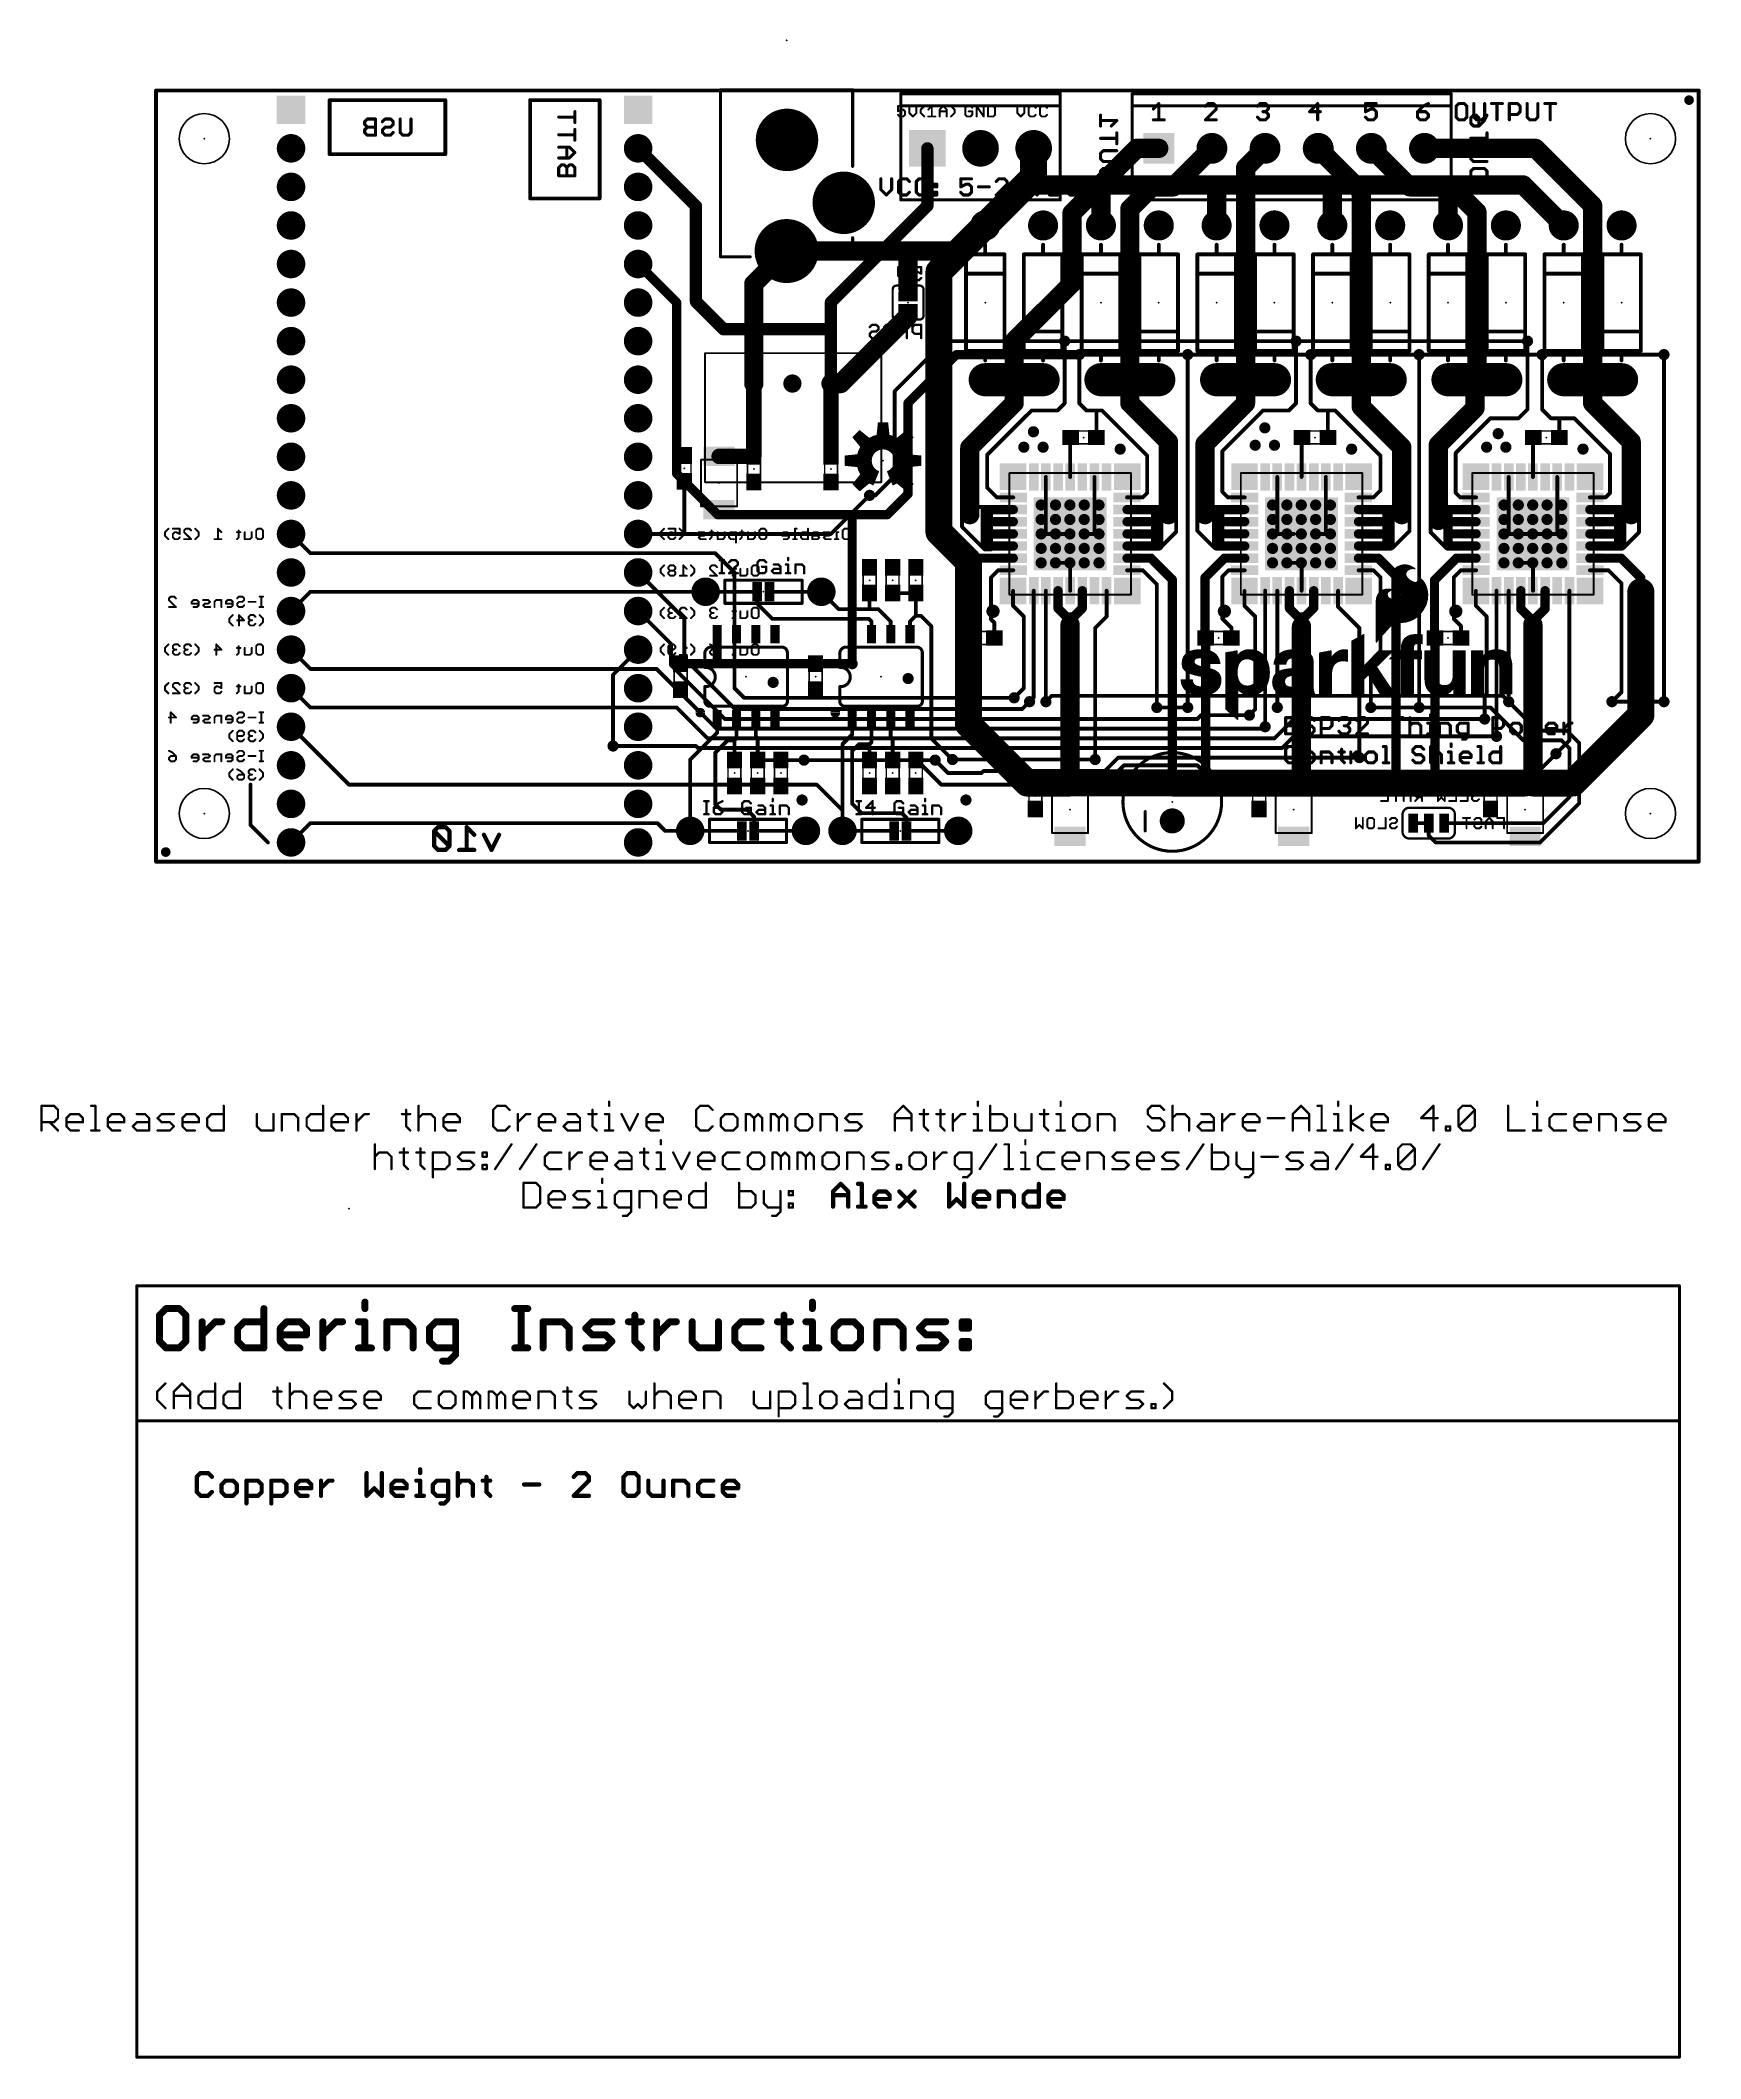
# Model space of a CAD drawing. Extents: x -8 to 102, y -79 to 54.
import ezdxf

# ---------------------------------------------------------------- set-up
doc = ezdxf.new("R2010")
doc.units = 0
for name, color, linetype in [('1', 12, 'CONTINUOUS'), ('16', 132, 'CONTINUOUS'), ('17', 110, 'CONTINUOUS'), ('18', 110, 'CONTINUOUS'), ('20', 53, 'CONTINUOUS'), ('21', 41, 'CONTINUOUS'), ('22', 40, 'CONTINUOUS'), ('23', 53, 'CONTINUOUS'), ('24', 53, 'CONTINUOUS'), ('51', 53, 'CONTINUOUS')]:
    doc.layers.add(name, color=color, linetype=linetype)

# ---------------------------------------------------------------- blocks, each defined once
blk = doc.blocks.new('SQUAREP')
blk.add_solid([(-0.5, -0.5), (0.5, -0.5), (-0.5, 0.5), (0.5, 0.5)])
blk = doc.blocks.new('ROUNDP')
at = {"const_width": 0.5}
blk.add_lwpolyline([(0, -0.25, 1), (0, 0.25, 1), (0, -0.25)], format="xyb", dxfattribs=at)
blk = doc.blocks.new('RECT')
blk.add_solid([(-0.5, -0.5), (0.5, -0.5), (-0.5, 0.5), (0.5, 0.5)])
blk = doc.blocks.new('PIE')
at = {"const_width": 0.5}
blk.add_lwpolyline([(0, -0.25, 1), (0, 0.25, 1), (0, -0.25)], format="xyb", dxfattribs=at)
blk = doc.blocks.new('ROUNDV')
at = {"const_width": 0.5}
blk.add_lwpolyline([(0, -0.25, 1), (0, 0.25, 1), (0, -0.25)], format="xyb", dxfattribs=at)

msp = doc.modelspace()

# ---------------------------------------------------------------- linework, layer by layer
at = {"layer": '1'}
for points, const_width in [([(0, 50.8), (0, 0)], 0.254), ([(101.6, 50.8), (0, 50.8)], 0.254), ([(101.6, 0), (101.6, 50.8)], 0.254), ([(57.785, 45.085), (57.785, 46.99)], 1.778), ([(35.56, 43.18), (31.75, 46.99)], 0.8128), ([(50.8, 43.2033), (50.8, 46.99)], 0.8128), ([(60.325, 42.7227), (64.5923, 46.99)], 1.27), ([(64.5923, 46.99), (66.04, 46.99)], 1.27), ([(67, 44.45), (69.54, 46.99)], 1.27), ([(71.755, 45.705), (73.04, 46.99)], 1.27), ([(79.375, 44.155), (76.54, 46.99)], 1.27), ([(82.58, 44.45), (80.04, 46.99)], 1.27), ([(90.8454, 46.99), (83.54, 46.99)], 1.27), ([(94.615, 43.2204), (90.8454, 46.99)], 1.27), ([(54.61, 41.91), (57.785, 45.085)], 1.778), ([(71.755, 31.75), (71.755, 45.705)], 1.27), ([(64.135, 43.002), (65.583, 44.45)], 1.27), ([(65.583, 44.45), (67, 44.45)], 1.27), ([(79.375, 44.155), (79.375, 31.75)], 1.27), ([(85.3391, 44.45), (82.58, 44.45)], 1.27), ([(86.995, 42.7941), (85.3391, 44.45)], 1.27), ([(35.56, 36.8925), (35.56, 43.18)], 0.8128), ([(50.8, 43.2033), (44.45, 36.8533)], 0.8128), ([(54.61, 41.91), (51.562, 38.862)], 1.778), ([(60.325, 38.1), (60.325, 42.7227)], 1.27), ([(64.135, 31.75), (64.135, 43.002)], 1.27), ([(86.995, 31.877), (86.995, 42.7941)], 1.27), ([(94.615, 31.75), (94.615, 43.2204)], 1.27), ([(51.562, 38.862), (51.562, 21.717)], 1.778), ([(56.515, 34.29), (60.325, 38.1)], 1.27), ([(37.3771, 35.0753), (35.56, 36.8925)], 0.8128), ([(44.45, 36.8533), (44.45, 35.0753)], 0.8128), ([(37.3771, 35.0753), (44.45, 35.0753)], 0.8128), ([(44.45, 35.0753), (44.45, 31.496)], 0.8128), ([(56.515, 31.75), (56.515, 34.29)], 1.27), ([(59.8424, 34.29), (59.8424, 30.1972)], 0.254), ([(60.8076, 30.1905), (60.8076, 33.401)], 0.254), ([(67.945, 10.16), (67.945, 33.401)], 0.254), ([(75.0824, 30.1972), (75.0824, 34.29)], 0.254), ([(76.0476, 33.401), (76.0476, 30.1905)], 0.254), ([(83.185, 10.16), (83.185, 33.401)], 0.254), ([(90.3224, 29.8008), (90.3224, 34.29)], 0.254), ([(91.2876, 33.401), (91.2876, 29.7898)], 0.254), ([(99.314, 33.401), (99.314, 10.541)], 0.254), ([(39.37, 26.7072), (39.37, 31.496)], 1.016), ([(44.45, 31.496), (44.45, 26.7072)], 1.016), ([(54.61, 31.75), (56.515, 31.75)], 2.1844), ([(56.515, 31.75), (58.42, 31.75)], 2.1844), ([(56.515, 30.2019), (56.515, 31.75)], 1.27), ([(62.23, 31.75), (64.135, 31.75)], 2.1844), ([(64.135, 31.75), (66.04, 31.75)], 2.1844), ([(64.135, 30.2019), (64.135, 31.75)], 1.27), ([(69.85, 31.75), (71.755, 31.75)], 2.1844), ([(71.755, 31.75), (73.66, 31.75)], 2.1844), ([(71.755, 30.2014), (71.755, 31.75)], 1.27), ([(77.47, 31.75), (79.375, 31.75)], 2.1844), ([(79.375, 31.75), (81.28, 31.75)], 2.1844), ([(79.375, 29.972), (79.375, 31.75)], 1.27), ([(85.09, 31.75), (86.868, 31.75)], 2.1844), ([(86.868, 31.75), (88.9, 31.75)], 2.1844), ([(86.868, 31.75), (86.995, 31.877)], 1.27), ([(86.868, 29.8827), (86.868, 31.75)], 1.27), ([(92.71, 31.75), (94.615, 31.75)], 2.1844), ([(94.615, 31.75), (96.52, 31.75)], 2.1844), ([(94.615, 30.2045), (94.615, 31.75)], 1.27), ([(53.594, 27.2809), (56.515, 30.2019)], 1.27), ([(66.675, 27.6619), (64.135, 30.2019)], 1.27), ([(69.088, 27.5344), (71.755, 30.2014)], 1.27), ([(82.042, 27.305), (79.375, 29.972)], 1.27), ([(97.155, 27.6645), (94.615, 30.2045)], 1.27), ([(57.658, 29.718), (54.737, 26.797)], 0.254), ([(59.3632, 29.718), (57.658, 29.718)], 0.254), ([(59.8424, 30.1972), (59.3632, 29.718)], 0.254), ([(61.2801, 29.718), (60.8076, 30.1905)], 0.254), ([(61.937, 29.718), (61.2801, 29.718)], 0.254), ([(62.3019, 29.718), (61.937, 29.718)], 0.254), ([(61.937, 27.94), (61.937, 29.718)], 0.254), ([(65.278, 26.7419), (62.3019, 29.718)], 0.254), ([(70.231, 27.051), (72.898, 29.718)], 0.254), ([(72.898, 29.718), (74.6032, 29.718)], 0.254), ([(74.6032, 29.718), (75.0824, 30.1972)], 0.254), ([(76.0476, 30.1905), (76.5201, 29.718)], 0.254), ([(76.5201, 29.718), (77.177, 29.718)], 0.254), ([(77.6622, 29.718), (77.177, 29.718)], 0.254), ([(77.177, 27.94), (77.177, 29.718)], 0.254), ([(80.645, 26.7352), (77.6622, 29.718)], 0.254), ([(84.455, 27.4697), (86.868, 29.8827)], 1.27), ([(85.598, 26.924), (87.884, 29.21)], 0.254), ([(87.884, 29.21), (89.7316, 29.21)], 0.254), ([(89.7316, 29.21), (90.3224, 29.8008)], 0.254), ([(91.2876, 29.7898), (91.8674, 29.21)], 0.254), ([(91.8674, 29.21), (92.417, 29.21)], 0.254), ([(92.417, 29.21), (92.417, 27.94)], 0.254), ([(93.4029, 29.21), (92.417, 29.21)], 0.254), ([(95.758, 26.8549), (93.4029, 29.21)], 0.254), ([(60.237, 27.94), (60.205, 27.908)], 0.254), ([(60.205, 27.908), (60.205, 25.342)], 0.254), ([(66.675, 22.86), (66.675, 27.6619)], 1.27), ([(69.088, 22.86), (69.088, 27.5344)], 1.27), ([(75.477, 27.94), (75.445, 27.908)], 0.254), ([(75.445, 27.908), (75.445, 25.342)], 0.254), ([(82.042, 22.86), (82.042, 27.305)], 1.27), ([(84.455, 27.4697), (84.455, 22.479)], 1.27), ([(90.717, 27.94), (90.685, 27.908)], 0.254), ([(90.685, 27.908), (90.685, 25.342)], 0.254), ([(97.155, 22.86), (97.155, 27.6645)], 1.27), ([(37.084, 26.6978), (37.0934, 26.7072)], 1.016), ([(37.0934, 26.7072), (39.37, 26.7072)], 1.016), ([(53.594, 22.86), (53.594, 27.2809)], 1.27), ([(54.737, 24.6352), (54.737, 26.797)], 0.254), ([(65.278, 26.7419), (65.278, 24.287)], 0.254), ([(70.231, 24.3602), (70.231, 27.051)], 0.254), ([(80.645, 24.4597), (80.645, 26.7352)], 0.254), ([(85.598, 24.2863), (85.598, 26.924)], 0.254), ([(95.758, 24.2832), (95.758, 26.8549)], 0.254), ([(58.605, 25.342), (58.605, 21.59)], 0.254), ([(61.805, 25.342), (61.805, 21.59)], 0.254), ([(73.845, 25.342), (73.845, 21.59)], 0.254), ([(77.045, 25.342), (77.045, 21.59)], 0.254), ([(89.085, 25.342), (89.085, 21.59)], 0.254), ([(92.285, 25.342), (92.285, 21.59)], 0.254), ([(34.798, 25.058), (34.798, 21.59)], 0.254), ([(46.99, 24.13), (44.45, 21.59)], 0.254), ([(55.3762, 23.996), (54.737, 24.6352)], 0.254), ([(56.459, 23.996), (55.3762, 23.996)], 0.254), ([(64.994, 24.003), (63.951, 24.003)], 0.254), ([(63.951, 24.003), (63.951, 23.996)], 0.254), ([(65.278, 24.287), (64.994, 24.003)], 0.254), ([(70.5952, 23.996), (70.231, 24.3602)], 0.254), ([(71.699, 23.996), (70.5952, 23.996)], 0.254), ([(79.191, 23.996), (80.1813, 23.996)], 0.254), ([(80.1813, 23.996), (80.645, 24.4597)], 0.254), ([(85.8883, 23.996), (85.598, 24.2863)], 0.254), ([(86.939, 23.996), (85.8883, 23.996)], 0.254), ([(94.431, 23.996), (95.4708, 23.996)], 0.254), ([(95.4708, 23.996), (95.758, 24.2832)], 0.254), ([(51.562, 21.717), (53.1495, 20.1295)], 1.778), ([(53.086, 23.368), (53.086, 22.0551)], 0.254), ([(54.991, 23.368), (53.086, 23.368)], 0.254), ([(56.459, 23.196), (54.61, 23.196)], 0.6096), ([(54.61, 22.396), (54.61, 23.196)], 0.6096), ([(54.61, 22.396), (54.61, 21.59)], 0.6096), ([(56.459, 22.396), (54.61, 22.396)], 0.6096), ([(54.991, 20.574), (54.991, 23.368)], 0.254), ([(63.951, 23.196), (66.04, 23.196)], 0.6096), ([(63.951, 22.396), (66.04, 22.396)], 0.6096), ([(65.659, 23.368), (65.659, 20.701)], 0.254), ([(67.183, 23.368), (65.659, 23.368)], 0.254), ([(66.04, 22.396), (66.04, 23.196)], 0.6096), ([(66.04, 22.396), (66.04, 21.59)], 0.6096), ([(67.183, 21.7249), (67.183, 23.368)], 0.254), ([(68.58, 21.7935), (68.58, 23.368)], 0.254), ([(68.58, 23.368), (70.231, 23.368)], 0.254), ([(71.699, 23.196), (69.85, 23.196)], 0.6096), ([(69.85, 22.396), (69.85, 23.196)], 0.6096), ([(69.85, 22.396), (69.85, 21.596)], 0.6096), ([(71.699, 22.396), (69.85, 22.396)], 0.6096), ([(70.231, 23.368), (70.231, 20.701)], 0.254), ([(79.191, 23.196), (81.28, 23.196)], 0.6096), ([(79.191, 22.396), (81.28, 22.396)], 0.6096), ([(80.899, 23.368), (80.899, 20.701)], 0.254), ([(82.55, 23.368), (80.899, 23.368)], 0.254), ([(81.28, 23.196), (81.28, 22.396)], 0.6096), ([(81.28, 22.396), (81.28, 21.59)], 0.6096), ([(82.55, 21.7786), (82.55, 23.368)], 0.254), ([(85.217, 23.368), (83.947, 23.368)], 0.254), ([(83.947, 23.368), (83.947, 21.6929)], 0.254), ([(86.939, 23.196), (85.09, 23.196)], 0.6096), ([(85.09, 23.196), (85.09, 22.396)], 0.6096), ([(86.939, 22.396), (85.09, 22.396)], 0.6096), ([(85.09, 22.396), (85.09, 21.596)], 0.6096), ([(85.217, 20.701), (85.217, 23.368)], 0.254), ([(94.431, 23.196), (96.52, 23.196)], 0.6096), ([(94.431, 22.396), (96.52, 22.396)], 0.6096), ([(96.139, 23.368), (96.139, 20.701)], 0.254), ([(97.663, 23.368), (96.139, 23.368)], 0.254), ([(96.52, 23.196), (96.52, 22.396)], 0.6096), ([(96.52, 22.396), (96.52, 21.59)], 0.6096), ([(97.663, 21.6929), (97.663, 23.368)], 0.254), ([(31.75, 21.59), (34.798, 21.59)], 0.254), ([(44.45, 21.59), (34.798, 21.59)], 0.254), ([(53.086, 22.0551), (54.5671, 20.574)], 0.254), ([(54.61, 21.59), (54.61, 20.796)], 0.6096), ([(56.459, 21.59), (54.61, 21.59)], 0.6096), ([(56.459, 21.596), (56.459, 21.59)], 0.6096), ([(58.605, 21.59), (60.198, 21.59)], 0.254), ([(61.805, 21.59), (61.087, 21.59)], 0.254), ([(63.951, 21.596), (63.951, 21.59)], 0.6096), ([(63.951, 21.59), (66.04, 21.59)], 0.6096), ([(66.04, 21.59), (66.04, 20.796)], 0.6096), ([(66.1591, 20.701), (67.183, 21.7249)], 0.254), ([(69.6725, 20.701), (68.58, 21.7935)], 0.254), ([(69.85, 21.596), (69.85, 20.796)], 0.6096), ([(71.699, 21.596), (69.85, 21.596)], 0.6096), ([(73.845, 21.59), (74.93, 21.59)], 0.254), ([(77.045, 21.59), (76.2, 21.59)], 0.254), ([(79.191, 21.596), (79.191, 21.59)], 0.6096), ([(79.191, 21.59), (81.28, 21.59)], 0.6096), ([(81.28, 21.59), (81.28, 20.796)], 0.6096), ([(81.4724, 20.701), (82.55, 21.7786)], 0.254), ([(83.947, 21.6929), (84.9389, 20.701)], 0.254), ([(85.09, 21.596), (85.09, 20.796)], 0.6096), ([(86.939, 21.596), (85.09, 21.596)], 0.6096), ([(92.285, 21.59), (89.085, 21.59)], 0.254), ([(94.431, 21.596), (94.431, 21.59)], 0.6096), ([(94.431, 21.59), (96.52, 21.59)], 0.6096), ([(96.52, 21.59), (96.52, 20.796)], 0.6096), ([(96.6711, 20.701), (97.663, 21.6929)], 0.254), ([(53.1495, 20.1295), (53.506, 19.773)], 1.778), ([(53.506, 19.773), (53.506, 14.732)], 1.778), ([(56.459, 19.996), (53.283, 19.996)], 0.6096), ([(54.61, 20.796), (56.459, 20.796)], 0.6096), ([(54.5671, 20.574), (54.991, 20.574)], 0.254), ([(66.04, 20.796), (63.951, 20.796)], 0.6096), ([(63.951, 19.996), (65.5229, 19.996)], 0.6096), ([(65.5229, 19.996), (66.929, 18.5899)], 0.6096), ([(65.659, 20.701), (66.1591, 20.701)], 0.254), ([(70.363, 19.996), (69.088, 18.721)], 0.6096), ([(69.85, 20.796), (71.699, 20.796)], 0.6096), ([(70.231, 20.701), (69.6725, 20.701)], 0.254), ([(71.699, 19.996), (70.363, 19.996)], 0.6096), ([(81.28, 20.796), (79.191, 20.796)], 0.6096), ([(79.191, 19.996), (80.4985, 19.996)], 0.6096), ([(80.4985, 19.996), (81.661, 18.8335)], 0.6096), ([(80.899, 20.701), (81.4724, 20.701)], 0.254), ([(85.6473, 19.996), (84.201, 18.5497)], 0.6096), ([(85.09, 20.796), (86.939, 20.796)], 0.6096), ([(84.9389, 20.701), (85.217, 20.701)], 0.254), ([(86.939, 19.996), (85.6473, 19.996)], 0.6096), ([(96.52, 20.796), (94.431, 20.796)], 0.6096), ([(96.485, 19.996), (94.431, 19.996)], 0.6096), ([(96.139, 20.701), (96.6711, 20.701)], 0.254), ([(97.79, 18.691), (96.485, 19.996)], 0.6096), ([(55.4597, 19.196), (54.991, 18.7273)], 0.254), ([(54.991, 18.7273), (54.991, 15.963)], 0.254), ([(56.459, 19.196), (55.4597, 19.196)], 0.254), ([(60.205, 19.685), (59.2392, 19.685)], 0.254), ([(60.205, 17.85), (60.205, 19.685)], 0.254), ([(64.9865, 19.196), (63.951, 19.196)], 0.254), ([(65.913, 18.2695), (64.9865, 19.196)], 0.254), ([(66.929, 18.5899), (66.929, 5.187)], 0.6096), ([(69.088, 18.721), (69.088, 14.732)], 0.6096), ([(70.631, 19.196), (70.231, 18.796)], 0.254), ([(70.231, 16.002), (70.231, 18.796)], 0.254), ([(71.699, 19.196), (70.631, 19.196)], 0.254), ([(75.445, 19.685), (74.4792, 19.685)], 0.254), ([(75.445, 17.85), (75.445, 19.685)], 0.254), ([(80.1763, 19.196), (79.191, 19.196)], 0.254), ([(80.645, 18.7273), (80.1763, 19.196)], 0.254), ([(80.645, 13.843), (80.645, 18.7273)], 0.254), ([(81.661, 18.8335), (81.661, 5.184)], 0.6096), ([(84.201, 18.5497), (84.201, 14.732)], 0.6096), ([(85.9397, 19.196), (85.471, 18.7273)], 0.254), ([(85.471, 18.7273), (85.471, 16.002)], 0.254), ([(86.939, 19.196), (85.9397, 19.196)], 0.254), ([(90.685, 19.685), (89.7191, 19.685)], 0.254), ([(90.685, 17.85), (90.685, 19.685)], 0.254), ([(95.6594, 19.196), (94.431, 19.196)], 0.254), ([(96.52, 18.3354), (95.6594, 19.196)], 0.254), ([(97.79, 9.652), (97.79, 17.78)], 1.778), ([(97.79, 17.78), (97.79, 18.691)], 0.6096), ([(10.16, 17.78), (8.89, 16.51)], 0.254), ([(36.195, 17.78), (10.16, 17.78)], 0.254), ([(39.5986, 17.78), (36.195, 17.78)], 0.254), ([(39.5986, 16.9892), (39.5986, 17.78)], 0.254), ([(40.4114, 17.78), (43.815, 17.78)], 0.254), ([(44.958, 16.637), (43.815, 17.78)], 0.254), ([(46.99, 17.692), (46.99, 16.637)], 0.254), ([(48.514, 17.692), (50.038, 17.692)], 0.254), ([(50.038, 16.1991), (50.038, 17.692)], 0.254), ([(56.445, 17.836), (56.445, 16.858)], 0.254), ([(57.805, 17.85), (57.805, 10.815)], 0.254), ([(58.605, 17.85), (58.605, 10.541)], 0.254), ([(59.405, 16.6902), (59.405, 17.85)], 0.6096), ([(61.005, 17.85), (61.005, 16.7005)], 0.6096), ([(62.605, 17.85), (62.605, 16.1508)], 0.254), ([(65.913, 10.16), (65.913, 18.2695)], 0.254), ([(71.685, 17.836), (71.685, 16.858)], 0.254), ([(73.045, 17.85), (73.045, 8.89)], 0.254), ([(73.845, 17.85), (73.845, 10.16)], 0.254), ([(74.645, 16.6902), (74.645, 17.85)], 0.6096), ([(76.245, 17.85), (76.245, 16.7185)], 0.6096), ([(77.845, 17.85), (77.845, 16.7994)], 0.254), ([(86.925, 17.836), (86.925, 16.858)], 0.254), ([(88.285, 17.85), (88.285, 8.255)], 0.254), ([(89.085, 17.85), (89.085, 10.541)], 0.254), ([(89.885, 17.85), (89.885, 16.6621)], 0.6096), ([(91.485, 17.85), (91.485, 16.665)], 0.6096), ([(93.085, 17.85), (93.085, 7.995)], 0.254), ([(96.52, 11.176), (96.52, 18.3354)], 0.254), ([(40.5858, 16.002), (39.5986, 16.9892)], 0.254), ([(46.9374, 16.002), (40.5858, 16.002)], 0.254), ([(46.99, 16.637), (44.958, 16.637)], 0.254), ([(46.9374, 16.002), (47.117, 15.8224)], 0.254), ([(46.99, 16.637), (47.5738, 16.637)], 0.254), ([(47.5738, 16.637), (48.387, 15.8238)], 0.254), ([(49.657, 15.8181), (50.038, 16.1991)], 0.254), ([(50.3747, 16.1991), (50.038, 16.1991)], 0.254), ([(51.054, 15.5197), (50.3747, 16.1991)], 0.254), ([(54.991, 15.963), (55.206, 15.748)], 0.254), ([(56.445, 16.858), (57.15, 16.153)], 0.254), ([(57.15, 16.153), (57.15, 11.43)], 0.254), ([(59.9662, 16.129), (59.405, 16.6902)], 0.6096), ([(60.198, 15.621), (60.198, 5.184)], 1.27), ([(59.9662, 16.129), (60.198, 16.129)], 0.6096), ([(60.4335, 16.129), (60.198, 16.129)], 0.6096), ([(60.198, 16.129), (60.198, 15.621)], 0.6096), ([(61.005, 16.7005), (60.4335, 16.129)], 0.6096), ([(61.849, 15.3948), (62.605, 16.1508)], 0.254), ([(70.827, 15.406), (70.231, 16.002)], 0.254), ([(71.685, 16.858), (72.39, 16.153)], 0.254), ([(72.39, 16.153), (72.39, 10.033)], 0.254), ([(75.2062, 16.129), (74.645, 16.6902)], 0.6096), ([(75.438, 15.494), (75.438, 5.184)], 1.27), ([(75.2062, 16.129), (75.438, 16.129)], 0.6096), ([(75.6555, 16.129), (75.438, 16.129)], 0.6096), ([(75.438, 16.129), (75.438, 15.494)], 0.6096), ([(76.245, 16.7185), (75.6555, 16.129)], 0.6096), ([(77.845, 16.7994), (79.248, 15.3964)], 0.254), ([(85.471, 16.002), (85.94, 15.533)], 0.254), ([(86.925, 16.858), (87.63, 16.153)], 0.254), ([(87.63, 16.153), (87.63, 11.049)], 0.254), ([(89.885, 16.6621), (90.5451, 16.002)], 0.6096), ([(90.678, 15.621), (90.678, 5.184)], 1.27), ([(90.5451, 16.002), (90.678, 16.002)], 0.6096), ([(90.822, 16.002), (90.678, 16.002)], 0.6096), ([(90.678, 16.002), (90.678, 15.621)], 0.6096), ([(91.485, 16.665), (90.822, 16.002)], 0.6096), ([(36.957, 14.992), (36.957, 13.042)], 0.6096), ([(45.847, 13.042), (45.847, 14.992)], 0.6096), ([(47.117, 15.8224), (47.117, 14.992)], 0.254), ([(48.387, 15.8238), (48.387, 14.992)], 0.254), ([(49.657, 15.8181), (49.657, 14.992)], 0.254), ([(51.054, 8.128), (51.054, 15.5197)], 0.254), ([(53.506, 9.0542), (53.506, 14.732)], 1.778), ([(55.206, 15.748), (55.206, 14.732)], 0.254), ([(61.849, 6.731), (61.849, 15.3948)], 0.254), ([(69.088, 14.732), (69.127, 14.732)], 0.6096), ([(69.127, 14.732), (69.127, 5.184)], 0.6096), ([(70.827, 14.732), (70.827, 15.406)], 0.254), ([(79.248, 15.3964), (79.248, 6.858)], 0.254), ([(84.201, 14.732), (84.24, 14.732)], 0.6096), ([(84.24, 14.732), (84.24, 5.184)], 0.6096), ([(85.94, 15.533), (85.94, 14.732)], 0.254), ([(31.75, 13.97), (30.099, 12.319)], 0.254), ([(34.544, 13.042), (36.957, 13.042)], 0.6096), ([(36.957, 13.042), (43.434, 13.042)], 0.6096), ([(45.847, 13.042), (43.434, 13.042)], 0.6096), ([(80.01, 13.208), (80.645, 13.843)], 0.254), ([(80.01, 10.16), (80.01, 13.208)], 0.254), ([(30.099, 12.319), (30.099, 7.62)], 0.254), ([(57.15, 11.43), (56.515, 10.795)], 0.254), ([(57.805, 10.815), (57.531, 10.541)], 0.254), ([(87.63, 11.049), (87.503, 10.922)], 0.254), ([(87.503, 10.922), (87.503, 9.398)], 0.254), ([(95.885, 10.541), (96.52, 11.176)], 0.254), ([(36.957, 9.392), (36.957, 8.509)], 0.254), ([(38.227, 9.392), (38.227, 8.128)], 0.254), ([(39.497, 8.255), (39.497, 9.392)], 0.254), ([(45.847, 9.392), (45.847, 8.382)], 0.254), ([(47.117, 9.392), (47.117, 7.874)], 0.254), ([(48.387, 8.128), (48.387, 9.392)], 0.254), ([(57.3795, 5.1807), (53.506, 9.0542)], 1.778), ([(72.39, 10.033), (72.009, 9.652)], 0.254), ([(93.322, 5.184), (97.79, 9.652)], 1.778), ([(36.957, 8.509), (35.179, 6.731)], 0.254), ([(37.652, 8.001), (36.83, 7.179)], 0.254), ([(37.652, 8.001), (38.1, 8.001)], 0.254), ([(38.227, 8.128), (38.1, 8.001)], 0.254), ([(38.1, 8.001), (38.1, 6.692)], 0.254), ([(39.624, 8.128), (39.497, 8.255)], 0.254), ([(39.624, 6.692), (39.624, 8.128)], 0.254), ([(45.847, 8.382), (45.212, 7.747)], 0.254), ([(47.117, 7.874), (46.99, 7.747)], 0.254), ([(48.514, 8.001), (48.387, 8.128)], 0.254), ([(48.514, 6.692), (48.514, 8.001)], 0.254), ([(52.451, 6.731), (51.054, 8.128)], 0.254), ([(93.085, 7.995), (92.202, 7.112)], 0.254), ([(35.179, 6.731), (35.179, 2.032)], 0.254), ([(36.83, 7.179), (36.83, 3.7882)], 0.254), ([(41.148, 6.692), (39.624, 6.692)], 0.254), ([(42.672, 6.692), (41.148, 6.692)], 0.254), ([(45.212, 7.747), (45.212, 2.032)], 0.254), ([(45.847, 7.2891), (46.3049, 7.747)], 0.254), ([(45.847, 3.8207), (45.847, 7.2891)], 0.254), ([(46.3049, 7.747), (46.99, 7.747)], 0.254), ([(46.99, 7.747), (46.99, 6.692)], 0.254), ([(48.514, 6.692), (50.038, 6.692)], 0.254), ([(51.308, 6.692), (50.038, 6.692)], 0.254), ([(57.912, 5.1807), (57.3795, 5.1807)], 1.778), ([(57.912, 5.1807), (57.912, 5.184)], 1.778), ([(57.912, 5.184), (60.198, 5.184)], 1.778), ([(60.198, 5.184), (60.198, 5.187)], 1.778), ([(60.198, 5.187), (66.929, 5.187)], 1.778), ([(66.929, 5.187), (66.929, 5.184)], 1.778), ([(66.929, 5.184), (69.127, 5.184)], 1.778), ([(69.127, 5.184), (69.127, 5.1807)], 1.778), ([(69.127, 5.1807), (72.644, 5.1807)], 1.778), ([(72.644, 5.1807), (72.644, 5.184)], 1.778), ([(72.644, 5.184), (74.93, 5.184)], 1.778), ([(74.93, 5.184), (81.661, 5.184)], 1.778), ([(75.438, 5.184), (74.93, 5.184)], 1.27), ([(74.93, 5.184), (74.93, 5.1807)], 1.27), ([(81.661, 5.184), (81.661, 5.1807)], 1.778), ([(81.661, 5.1807), (87.884, 5.1807)], 1.778), ([(81.661, 5.184), (84.24, 5.184)], 0.6096), ([(87.884, 5.1807), (87.884, 5.184)], 1.778), ([(87.884, 5.184), (90.17, 5.184)], 1.778), ([(90.678, 5.184), (90.17, 5.184)], 1.27), ([(90.17, 5.184), (90.17, 5.1807)], 1.27), ([(90.678, 5.184), (93.322, 5.184)], 1.778), ([(10.16, 2.54), (8.89, 1.27)], 0.254), ([(33.02, 2.54), (10.16, 2.54)], 0.254), ([(33.528, 2.032), (33.02, 2.54)], 0.254), ([(36.83, 3.7882), (37.1892, 3.429)], 0.254), ([(37.1892, 3.429), (38.9162, 3.429)], 0.254), ([(38.9162, 3.429), (39.3954, 2.9498)], 0.254), ([(39.3954, 2.9498), (39.3954, 2.032)], 0.254), ([(45.847, 3.8207), (46.4669, 3.2008)], 0.254), ([(46.4669, 3.2008), (49.11, 3.2008)], 0.254), ([(49.11, 3.2008), (49.4284, 2.8823)], 0.254), ([(49.4284, 2.8823), (49.4284, 2.032)], 0.254), ([(35.179, 2.032), (33.528, 2.032)], 0.254), ([(38.5826, 2.032), (35.179, 2.032)], 0.254), ([(39.3954, 2.032), (42.799, 2.032)], 0.254), ([(48.6156, 2.032), (45.212, 2.032)], 0.254), ([(49.4284, 2.032), (52.832, 2.032)], 0.254), ([(0, 0), (101.6, 0)], 0.254)]:
    msp.add_lwpolyline(points, dxfattribs=dict(at, const_width=const_width))
for points, const_width in [([(0.0635, 50.8, 1), (-0.0635, 50.8)], 0.127), ([(0, 50.8635, 1), (0, 50.7365)], 0.127), ([(101.6635, 50.8, 1), (101.5365, 50.8)], 0.127), ([(101.6, 50.7365, 1), (101.6, 50.8635)], 0.127), ([(58.2295, 46.99, 1), (57.3405, 46.99)], 0.889), ([(31.8937, 47.1337, 1), (31.6063, 46.8463)], 0.4064), ([(51.0032, 46.99, 1), (50.5968, 46.99)], 0.4064), ([(64.5923, 47.3075, 1), (64.5923, 46.6725)], 0.635), ([(64.8168, 46.7655, 1), (64.3678, 47.2145)], 0.635), ([(66.04, 46.6725, 1), (66.04, 47.3075)], 0.635), ([(69.7645, 46.7655, 1), (69.3155, 47.2145)], 0.635), ([(73.2645, 46.7655, 1), (72.8155, 47.2145)], 0.635), ([(76.7645, 47.2145, 1), (76.3155, 46.7655)], 0.635), ([(80.2645, 47.2145, 1), (79.8155, 46.7655)], 0.635), ([(83.54, 47.3075, 1), (83.54, 46.6725)], 0.635), ([(91.0699, 47.2145, 1), (90.6209, 46.7655)], 0.635), ([(90.8454, 46.6725, 1), (90.8454, 47.3075)], 0.635), ([(57.3405, 45.085, 1), (58.2295, 45.085)], 0.889), ([(58.0993, 44.7707, 1), (57.4707, 45.3993)], 0.889), ([(72.0725, 45.705, 1), (71.4375, 45.705)], 0.635), ([(71.5305, 45.9295, 1), (71.9795, 45.4805)], 0.635), ([(65.583, 44.7675, 1), (65.583, 44.1325)], 0.635), ([(65.8075, 44.2255, 1), (65.3585, 44.6745)], 0.635), ([(66.7755, 44.6745, 1), (67.2245, 44.2255)], 0.635), ([(67, 44.1325, 1), (67, 44.7675)], 0.635), ([(79.6925, 44.155, 1), (79.0575, 44.155)], 0.635), ([(79.1505, 43.9305, 1), (79.5995, 44.3795)], 0.635), ([(82.58, 44.7675, 1), (82.58, 44.1325)], 0.635), ([(82.3555, 44.2255, 1), (82.8045, 44.6745)], 0.635), ([(85.5636, 44.6745, 1), (85.1146, 44.2255)], 0.635), ([(85.3391, 44.1325, 1), (85.3391, 44.7675)], 0.635), ([(35.7632, 43.18, 1), (35.3568, 43.18)], 0.4064), ([(35.4163, 43.0363, 1), (35.7037, 43.3237)], 0.4064), ([(50.5968, 43.2033, 1), (51.0032, 43.2033)], 0.4064), ([(50.9437, 43.0597, 1), (50.6563, 43.347)], 0.4064), ([(54.2957, 42.2243, 1), (54.9243, 41.5957)], 0.889), ([(54.9243, 41.5957, 1), (54.2957, 42.2243)], 0.889), ([(60.6425, 42.7227, 1), (60.0075, 42.7227)], 0.635), ([(60.1005, 42.9472, 1), (60.5495, 42.4982)], 0.635), ([(64.4525, 43.002, 1), (63.8175, 43.002)], 0.635), ([(63.9105, 43.2265, 1), (64.3595, 42.7775)], 0.635), ([(87.3125, 42.7941, 1), (86.6775, 42.7941)], 0.635), ([(86.7705, 42.5696, 1), (87.2195, 43.0186)], 0.635), ([(94.9325, 43.2204, 1), (94.2975, 43.2204)], 0.635), ([(94.3905, 42.9959, 1), (94.8395, 43.4449)], 0.635), ([(52.0065, 38.862, 1), (51.1175, 38.862)], 0.889), ([(51.2477, 39.1763, 1), (51.8763, 38.5477)], 0.889), ([(60.5495, 37.8755, 1), (60.1005, 38.3245)], 0.635), ([(35.7037, 37.0362, 1), (35.4163, 36.7488)], 0.4064), ([(44.6532, 36.8533, 1), (44.2468, 36.8533)], 0.4064), ([(60.0075, 38.1, 1), (60.6425, 38.1)], 0.635), ([(35.3568, 36.8925, 1), (35.7632, 36.8925)], 0.4064), ([(44.3063, 36.997, 1), (44.5937, 36.7097)], 0.4064), ([(37.3771, 35.2785, 1), (37.3771, 34.8721)], 0.4064), ([(37.2335, 34.9317, 1), (37.5208, 35.219)], 0.4064), ([(44.6532, 35.0753, 1), (44.2468, 35.0753)], 0.4064), ([(44.2468, 35.0753, 1), (44.6532, 35.0753)], 0.4064), ([(44.45, 34.8721, 1), (44.45, 35.2785)], 0.4064), ([(56.8325, 34.29, 1), (56.1975, 34.29)], 0.635), ([(56.2905, 34.5145, 1), (56.7395, 34.0655)], 0.635), ([(59.9059, 34.29, 1), (59.7789, 34.29)], 0.127), ([(60.8711, 33.401, 1), (60.7441, 33.401)], 0.127), ([(68.0085, 33.401, 1), (67.8815, 33.401)], 0.127), ([(75.1459, 34.29, 1), (75.0189, 34.29)], 0.127), ([(76.1111, 33.401, 1), (75.9841, 33.401)], 0.127), ([(83.2485, 33.401, 1), (83.1215, 33.401)], 0.127), ([(90.3859, 34.29, 1), (90.2589, 34.29)], 0.127), ([(91.3511, 33.401, 1), (91.2241, 33.401)], 0.127), ([(99.3775, 33.401, 1), (99.2505, 33.401)], 0.127), ([(39.624, 31.496, 1), (39.116, 31.496)], 0.508), ([(44.704, 31.496, 1), (44.196, 31.496)], 0.508), ([(54.61, 32.2961, 1), (54.61, 31.2039)], 1.0922), ([(56.515, 32.2961, 1), (56.515, 31.2039)], 1.0922), ([(56.8325, 31.75, 1), (56.1975, 31.75)], 0.635), ([(56.1975, 31.75, 1), (56.8325, 31.75)], 0.635), ([(56.515, 31.2039, 1), (56.515, 32.2961)], 1.0922), ([(58.42, 31.2039, 1), (58.42, 32.2961)], 1.0922), ([(62.23, 32.2961, 1), (62.23, 31.2039)], 1.0922), ([(64.135, 32.2961, 1), (64.135, 31.2039)], 1.0922), ([(64.4525, 31.75, 1), (63.8175, 31.75)], 0.635), ([(63.8175, 31.75, 1), (64.4525, 31.75)], 0.635), ([(64.135, 31.2039, 1), (64.135, 32.2961)], 1.0922), ([(66.04, 31.2039, 1), (66.04, 32.2961)], 1.0922), ([(69.85, 32.2961, 1), (69.85, 31.2039)], 1.0922), ([(71.755, 32.2961, 1), (71.755, 31.2039)], 1.0922), ([(72.0725, 31.75, 1), (71.4375, 31.75)], 0.635), ([(71.4375, 31.75, 1), (72.0725, 31.75)], 0.635), ([(71.755, 31.2039, 1), (71.755, 32.2961)], 1.0922), ([(73.66, 31.2039, 1), (73.66, 32.2961)], 1.0922), ([(77.47, 32.2961, 1), (77.47, 31.2039)], 1.0922), ([(79.375, 32.2961, 1), (79.375, 31.2039)], 1.0922), ([(79.6925, 31.75, 1), (79.0575, 31.75)], 0.635), ([(79.0575, 31.75, 1), (79.6925, 31.75)], 0.635), ([(79.375, 31.2039, 1), (79.375, 32.2961)], 1.0922), ([(81.28, 31.2039, 1), (81.28, 32.2961)], 1.0922), ([(85.09, 32.2961, 1), (85.09, 31.2039)], 1.0922), ([(86.868, 32.2961, 1), (86.868, 31.2039)], 1.0922), ([(87.1855, 31.75, 1), (86.5505, 31.75)], 0.635), ([(86.6435, 31.9745, 1), (87.0925, 31.5255)], 0.635), ([(86.868, 31.2039, 1), (86.868, 32.2961)], 1.0922), ([(86.6775, 31.877, 1), (87.3125, 31.877)], 0.635), ([(87.2195, 31.6525, 1), (86.7705, 32.1015)], 0.635), ([(88.9, 31.2039, 1), (88.9, 32.2961)], 1.0922), ([(92.71, 32.2961, 1), (92.71, 31.2039)], 1.0922), ([(94.615, 32.2961, 1), (94.615, 31.2039)], 1.0922), ([(94.9325, 31.75, 1), (94.2975, 31.75)], 0.635), ([(94.2975, 31.75, 1), (94.9325, 31.75)], 0.635), ([(94.615, 31.2039, 1), (94.615, 32.2961)], 1.0922), ([(96.52, 31.2039, 1), (96.52, 32.2961)], 1.0922), ([(44.2468, 31.496, 1), (44.6532, 31.496)], 0.4064), ([(56.7395, 29.9774, 1), (56.2905, 30.4264)], 0.635), ([(64.3595, 30.4264, 1), (63.9105, 29.9774)], 0.635), ([(71.9795, 29.9769, 1), (71.5305, 30.4259)], 0.635), ([(79.5995, 30.1965, 1), (79.1505, 29.7475)], 0.635), ([(94.8395, 30.429, 1), (94.3905, 29.98)], 0.635), ([(56.1975, 30.2019, 1), (56.8325, 30.2019)], 0.635), ([(57.658, 29.7815, 1), (57.658, 29.6545)], 0.127), ([(57.7029, 29.6731, 1), (57.6131, 29.7629)], 0.127), ([(59.3183, 29.7629, 1), (59.4081, 29.6731)], 0.127), ([(59.3632, 29.6545, 1), (59.3632, 29.7815)], 0.127), ([(59.7789, 30.1972, 1), (59.9059, 30.1972)], 0.127), ([(59.8873, 30.1523, 1), (59.7975, 30.2421)], 0.127), ([(60.8525, 30.2354, 1), (60.7627, 30.1456)], 0.127), ([(60.7441, 30.1905, 1), (60.8711, 30.1905)], 0.127), ([(61.2801, 29.7815, 1), (61.2801, 29.6545)], 0.127), ([(61.2352, 29.6731, 1), (61.325, 29.7629)], 0.127), ([(61.937, 29.7815, 1), (61.937, 29.6545)], 0.127), ([(62.0005, 29.718, 1), (61.8735, 29.718)], 0.127), ([(61.937, 29.6545, 1), (61.937, 29.7815)], 0.127), ([(62.3468, 29.7629, 1), (62.257, 29.6731)], 0.127), ([(62.3019, 29.6545, 1), (62.3019, 29.7815)], 0.127), ([(63.8175, 30.2019, 1), (64.4525, 30.2019)], 0.635), ([(71.4375, 30.2014, 1), (72.0725, 30.2014)], 0.635), ([(72.898, 29.7815, 1), (72.898, 29.6545)], 0.127), ([(72.9429, 29.6731, 1), (72.8531, 29.7629)], 0.127), ([(74.5583, 29.7629, 1), (74.6481, 29.6731)], 0.127), ([(74.6032, 29.6545, 1), (74.6032, 29.7815)], 0.127), ([(75.0189, 30.1972, 1), (75.1459, 30.1972)], 0.127), ([(75.1273, 30.1523, 1), (75.0375, 30.2421)], 0.127), ([(76.0925, 30.2354, 1), (76.0027, 30.1456)], 0.127), ([(75.9841, 30.1905, 1), (76.1111, 30.1905)], 0.127), ([(76.5201, 29.7815, 1), (76.5201, 29.6545)], 0.127), ([(76.4752, 29.6731, 1), (76.565, 29.7629)], 0.127), ([(77.177, 29.7815, 1), (77.177, 29.6545)], 0.127), ([(77.2405, 29.718, 1), (77.1135, 29.718)], 0.127), ([(77.177, 29.6545, 1), (77.177, 29.7815)], 0.127), ([(77.7071, 29.7629, 1), (77.6173, 29.6731)], 0.127), ([(77.6622, 29.6545, 1), (77.6622, 29.7815)], 0.127), ([(79.0575, 29.972, 1), (79.6925, 29.972)], 0.635), ([(86.5505, 29.8827, 1), (87.1855, 29.8827)], 0.635), ([(87.0925, 29.6582, 1), (86.6435, 30.1072)], 0.635), ([(87.884, 29.2735, 1), (87.884, 29.1465)], 0.127), ([(87.9289, 29.1651, 1), (87.8391, 29.2549)], 0.127), ([(89.6867, 29.2549, 1), (89.7765, 29.1651)], 0.127), ([(89.7316, 29.1465, 1), (89.7316, 29.2735)], 0.127), ([(90.2589, 29.8008, 1), (90.3859, 29.8008)], 0.127), ([(90.3673, 29.7559, 1), (90.2775, 29.8457)], 0.127), ([(91.3325, 29.8347, 1), (91.2427, 29.7449)], 0.127), ([(91.2241, 29.7898, 1), (91.3511, 29.7898)], 0.127), ([(91.8674, 29.2735, 1), (91.8674, 29.1465)], 0.127), ([(91.8225, 29.1651, 1), (91.9123, 29.2549)], 0.127), ([(92.4805, 29.21, 1), (92.3535, 29.21)], 0.127), ([(92.417, 29.2735, 1), (92.417, 29.1465)], 0.127), ([(92.417, 29.1465, 1), (92.417, 29.2735)], 0.127), ([(93.4478, 29.2549, 1), (93.358, 29.1651)], 0.127), ([(93.4029, 29.1465, 1), (93.4029, 29.2735)], 0.127), ([(94.2975, 30.2045, 1), (94.9325, 30.2045)], 0.635), ([(60.2685, 27.908, 1), (60.1415, 27.908)], 0.127), ([(60.1601, 27.9529, 1), (60.2499, 27.8631)], 0.127), ([(60.2819, 27.8951, 1), (60.1921, 27.9849)], 0.127), ([(61.8735, 27.94, 1), (62.0005, 27.94)], 0.127), ([(66.9925, 27.6619, 1), (66.3575, 27.6619)], 0.635), ([(66.4505, 27.4374, 1), (66.8995, 27.8864)], 0.635), ([(69.4055, 27.5344, 1), (68.7705, 27.5344)], 0.635), ([(68.8635, 27.7589, 1), (69.3125, 27.3099)], 0.635), ([(75.5085, 27.908, 1), (75.3815, 27.908)], 0.127), ([(75.4001, 27.9529, 1), (75.4899, 27.8631)], 0.127), ([(75.5219, 27.8951, 1), (75.4321, 27.9849)], 0.127), ([(77.1135, 27.94, 1), (77.2405, 27.94)], 0.127), ([(82.3595, 27.305, 1), (81.7245, 27.305)], 0.635), ([(84.7725, 27.4697, 1), (84.1375, 27.4697)], 0.635), ([(84.2305, 27.6942, 1), (84.6795, 27.2452)], 0.635), ([(90.7485, 27.908, 1), (90.6215, 27.908)], 0.127), ([(90.6401, 27.9529, 1), (90.7299, 27.8631)], 0.127), ([(90.7619, 27.8951, 1), (90.6721, 27.9849)], 0.127), ([(92.3535, 27.94, 1), (92.4805, 27.94)], 0.127), ([(97.4725, 27.6645, 1), (96.8375, 27.6645)], 0.635), ([(96.9305, 27.44, 1), (97.3795, 27.889)], 0.635), ([(36.9044, 26.8774, 1), (37.2636, 26.5182)], 0.508), ([(37.0934, 26.9612, 1), (37.0934, 26.4532)], 0.508), ([(37.273, 26.5276, 1), (36.9138, 26.8868)], 0.508), ([(39.116, 26.7072, 1), (39.624, 26.7072)], 0.508), ([(39.37, 26.4532, 1), (39.37, 26.9612)], 0.508), ([(44.196, 26.7072, 1), (44.704, 26.7072)], 0.508), ([(53.9115, 27.2809, 1), (53.2765, 27.2809)], 0.635), ([(53.3695, 27.5054, 1), (53.8185, 27.0564)], 0.635), ([(54.8005, 26.797, 1), (54.6735, 26.797)], 0.127), ([(54.6921, 26.8419, 1), (54.7819, 26.7521)], 0.127), ([(65.3415, 26.7419, 1), (65.2145, 26.7419)], 0.127), ([(65.2331, 26.697, 1), (65.3229, 26.7868)], 0.127), ([(70.2945, 27.051, 1), (70.1675, 27.051)], 0.127), ([(70.1861, 27.0959, 1), (70.2759, 27.0061)], 0.127), ([(80.7085, 26.7352, 1), (80.5815, 26.7352)], 0.127), ([(80.6001, 26.6903, 1), (80.6899, 26.7801)], 0.127), ([(81.8175, 27.0805, 1), (82.2665, 27.5295)], 0.635), ([(85.6615, 26.924, 1), (85.5345, 26.924)], 0.127), ([(85.5531, 26.9689, 1), (85.6429, 26.8791)], 0.127), ([(95.8215, 26.8549, 1), (95.6945, 26.8549)], 0.127), ([(95.7131, 26.81, 1), (95.8029, 26.8998)], 0.127), ([(58.6685, 25.342, 1), (58.5415, 25.342)], 0.127), ([(60.1415, 25.342, 1), (60.2685, 25.342)], 0.127), ([(61.8685, 25.342, 1), (61.7415, 25.342)], 0.127), ([(73.9085, 25.342, 1), (73.7815, 25.342)], 0.127), ([(75.3815, 25.342, 1), (75.5085, 25.342)], 0.127), ([(77.1085, 25.342, 1), (76.9815, 25.342)], 0.127), ([(89.1485, 25.342, 1), (89.0215, 25.342)], 0.127), ([(90.6215, 25.342, 1), (90.7485, 25.342)], 0.127), ([(92.3485, 25.342, 1), (92.2215, 25.342)], 0.127), ([(34.8615, 25.058, 1), (34.7345, 25.058)], 0.127), ([(47.0349, 24.0851, 1), (46.9451, 24.1749)], 0.127), ([(54.7819, 24.6801, 1), (54.6921, 24.5903)], 0.127), ([(54.6735, 24.6352, 1), (54.8005, 24.6352)], 0.127), ([(55.3762, 24.0595, 1), (55.3762, 23.9325)], 0.127), ([(55.3313, 23.9511, 1), (55.4211, 24.0409)], 0.127), ([(56.459, 23.9325, 1), (56.459, 24.0595)], 0.127), ([(63.951, 24.0665, 1), (63.951, 23.9395)], 0.127), ([(64.0145, 24.003, 1), (63.8875, 24.003)], 0.127), ([(63.8875, 23.996, 1), (64.0145, 23.996)], 0.127), ([(64.9491, 24.0479, 1), (65.0389, 23.9581)], 0.127), ([(64.994, 23.9395, 1), (64.994, 24.0665)], 0.127), ([(65.2145, 24.287, 1), (65.3415, 24.287)], 0.127), ([(65.3229, 24.2421, 1), (65.2331, 24.3319)], 0.127), ([(70.2759, 24.4051, 1), (70.1861, 24.3153)], 0.127), ([(70.1675, 24.3602, 1), (70.2945, 24.3602)], 0.127), ([(70.5952, 24.0595, 1), (70.5952, 23.9325)], 0.127), ([(70.5503, 23.9511, 1), (70.6401, 24.0409)], 0.127), ([(71.699, 23.9325, 1), (71.699, 24.0595)], 0.127), ([(79.191, 24.0595, 1), (79.191, 23.9325)], 0.127), ([(80.1364, 24.0409, 1), (80.2262, 23.9511)], 0.127), ([(80.1813, 23.9325, 1), (80.1813, 24.0595)], 0.127), ([(80.5815, 24.4597, 1), (80.7085, 24.4597)], 0.127), ([(80.6899, 24.4148, 1), (80.6001, 24.5046)], 0.127), ([(85.6429, 24.3312, 1), (85.5531, 24.2414)], 0.127), ([(85.5345, 24.2863, 1), (85.6615, 24.2863)], 0.127), ([(85.8883, 24.0595, 1), (85.8883, 23.9325)], 0.127), ([(85.8434, 23.9511, 1), (85.9332, 24.0409)], 0.127), ([(86.939, 23.9325, 1), (86.939, 24.0595)], 0.127), ([(94.431, 24.0595, 1), (94.431, 23.9325)], 0.127), ([(95.4259, 24.0409, 1), (95.5157, 23.9511)], 0.127), ([(95.4708, 23.9325, 1), (95.4708, 24.0595)], 0.127), ([(95.6945, 24.2832, 1), (95.8215, 24.2832)], 0.127), ([(95.8029, 24.2383, 1), (95.7131, 24.3281)], 0.127), ([(51.8763, 22.0313, 1), (51.2477, 21.4027)], 0.889), ([(53.1495, 23.368, 1), (53.0225, 23.368)], 0.127), ([(53.086, 23.4315, 1), (53.086, 23.3045)], 0.127), ([(53.2765, 22.86, 1), (53.9115, 22.86)], 0.635), ([(54.61, 23.3484, 1), (54.61, 23.0436)], 0.3048), ([(54.7624, 23.196, 1), (54.4576, 23.196)], 0.3048), ([(54.7624, 22.396, 1), (54.4576, 22.396)], 0.3048), ([(54.61, 22.5484, 1), (54.61, 22.2436)], 0.3048), ([(55.0545, 23.368, 1), (54.9275, 23.368)], 0.127), ([(54.991, 23.3045, 1), (54.991, 23.4315)], 0.127), ([(56.459, 23.0436, 1), (56.459, 23.3484)], 0.3048), ([(56.459, 22.2436, 1), (56.459, 22.5484)], 0.3048), ([(63.951, 23.3484, 1), (63.951, 23.0436)], 0.3048), ([(63.951, 22.5484, 1), (63.951, 22.2436)], 0.3048), ([(65.7225, 23.368, 1), (65.5955, 23.368)], 0.127), ([(65.659, 23.4315, 1), (65.659, 23.3045)], 0.127), ([(66.1924, 23.196, 1), (65.8876, 23.196)], 0.3048), ([(66.1924, 22.396, 1), (65.8876, 22.396)], 0.3048), ([(66.04, 23.0436, 1), (66.04, 23.3484)], 0.3048), ([(66.04, 22.2436, 1), (66.04, 22.5484)], 0.3048), ([(66.3575, 22.86, 1), (66.9925, 22.86)], 0.635), ([(67.2465, 23.368, 1), (67.1195, 23.368)], 0.127), ([(67.183, 23.3045, 1), (67.183, 23.4315)], 0.127), ([(68.6435, 23.368, 1), (68.5165, 23.368)], 0.127), ([(68.58, 23.4315, 1), (68.58, 23.3045)], 0.127), ([(68.7705, 22.86, 1), (69.4055, 22.86)], 0.635), ([(69.85, 23.3484, 1), (69.85, 23.0436)], 0.3048), ([(70.0024, 23.196, 1), (69.6976, 23.196)], 0.3048), ([(70.0024, 22.396, 1), (69.6976, 22.396)], 0.3048), ([(69.85, 22.5484, 1), (69.85, 22.2436)], 0.3048), ([(70.2945, 23.368, 1), (70.1675, 23.368)], 0.127), ([(70.231, 23.3045, 1), (70.231, 23.4315)], 0.127), ([(71.699, 23.0436, 1), (71.699, 23.3484)], 0.3048), ([(71.699, 22.2436, 1), (71.699, 22.5484)], 0.3048), ([(79.191, 23.3484, 1), (79.191, 23.0436)], 0.3048), ([(79.191, 22.5484, 1), (79.191, 22.2436)], 0.3048), ([(80.9625, 23.368, 1), (80.8355, 23.368)], 0.127), ([(80.899, 23.4315, 1), (80.899, 23.3045)], 0.127), ([(81.4324, 23.196, 1), (81.1276, 23.196)], 0.3048), ([(81.4324, 22.396, 1), (81.1276, 22.396)], 0.3048), ([(81.28, 23.0436, 1), (81.28, 23.3484)], 0.3048), ([(81.28, 22.2436, 1), (81.28, 22.5484)], 0.3048), ([(81.7245, 22.86, 1), (82.3595, 22.86)], 0.635), ([(82.6135, 23.368, 1), (82.4865, 23.368)], 0.127), ([(82.55, 23.3045, 1), (82.55, 23.4315)], 0.127), ([(83.947, 23.4315, 1), (83.947, 23.3045)], 0.127), ([(84.0105, 23.368, 1), (83.8835, 23.368)], 0.127), ([(84.1375, 22.479, 1), (84.7725, 22.479)], 0.635), ([(85.09, 23.3484, 1), (85.09, 23.0436)], 0.3048), ([(85.2424, 23.196, 1), (84.9376, 23.196)], 0.3048), ([(85.09, 22.5484, 1), (85.09, 22.2436)], 0.3048), ([(85.2424, 22.396, 1), (84.9376, 22.396)], 0.3048), ([(85.2805, 23.368, 1), (85.1535, 23.368)], 0.127), ([(85.217, 23.3045, 1), (85.217, 23.4315)], 0.127), ([(86.939, 23.0436, 1), (86.939, 23.3484)], 0.3048), ([(86.939, 22.2436, 1), (86.939, 22.5484)], 0.3048), ([(94.431, 23.3484, 1), (94.431, 23.0436)], 0.3048), ([(94.431, 22.5484, 1), (94.431, 22.2436)], 0.3048), ([(96.2025, 23.368, 1), (96.0755, 23.368)], 0.127), ([(96.139, 23.4315, 1), (96.139, 23.3045)], 0.127), ([(96.6724, 23.196, 1), (96.3676, 23.196)], 0.3048), ([(96.6724, 22.396, 1), (96.3676, 22.396)], 0.3048), ([(96.52, 23.0436, 1), (96.52, 23.3484)], 0.3048), ([(96.52, 22.2436, 1), (96.52, 22.5484)], 0.3048), ([(96.8375, 22.86, 1), (97.4725, 22.86)], 0.635), ([(97.7265, 23.368, 1), (97.5995, 23.368)], 0.127), ([(97.663, 23.3045, 1), (97.663, 23.4315)], 0.127), ([(31.75, 21.6535, 1), (31.75, 21.5265)], 0.127), ([(34.798, 21.6535, 1), (34.798, 21.5265)], 0.127), ([(34.7345, 21.59, 1), (34.8615, 21.59)], 0.127), ([(34.798, 21.5265, 1), (34.798, 21.6535)], 0.127), ([(44.4051, 21.6349, 1), (44.4949, 21.5451)], 0.127), ([(44.45, 21.5265, 1), (44.45, 21.6535)], 0.127), ([(51.1175, 21.717, 1), (52.0065, 21.717)], 0.889), ([(53.1309, 22.1, 1), (53.0411, 22.0102)], 0.127), ([(53.0225, 22.0551, 1), (53.1495, 22.0551)], 0.127), ([(54.4576, 22.396, 1), (54.7624, 22.396)], 0.3048), ([(54.7624, 21.59, 1), (54.4576, 21.59)], 0.3048), ([(54.61, 21.7424, 1), (54.61, 21.4376)], 0.3048), ([(54.4576, 21.59, 1), (54.7624, 21.59)], 0.3048), ([(56.6114, 21.596, 1), (56.3066, 21.596)], 0.3048), ([(56.3066, 21.59, 1), (56.6114, 21.59)], 0.3048), ([(56.459, 21.4376, 1), (56.459, 21.7424)], 0.3048), ([(58.605, 21.6535, 1), (58.605, 21.5265)], 0.127), ([(58.5415, 21.59, 1), (58.6685, 21.59)], 0.127), ([(60.198, 21.5265, 1), (60.198, 21.6535)], 0.127), ([(61.087, 21.6535, 1), (61.087, 21.5265)], 0.127), ([(61.7415, 21.59, 1), (61.8685, 21.59)], 0.127), ([(61.805, 21.5265, 1), (61.805, 21.6535)], 0.127), ([(64.1034, 21.596, 1), (63.7986, 21.596)], 0.3048), ([(63.951, 21.7424, 1), (63.951, 21.4376)], 0.3048), ([(63.7986, 21.59, 1), (64.1034, 21.59)], 0.3048), ([(65.8876, 22.396, 1), (66.1924, 22.396)], 0.3048), ([(66.1924, 21.59, 1), (65.8876, 21.59)], 0.3048), ([(65.8876, 21.59, 1), (66.1924, 21.59)], 0.3048), ([(66.04, 21.4376, 1), (66.04, 21.7424)], 0.3048), ([(67.1195, 21.7249, 1), (67.2465, 21.7249)], 0.127), ([(67.2279, 21.68, 1), (67.1381, 21.7698)], 0.127), ([(68.6249, 21.8384, 1), (68.5351, 21.7486)], 0.127), ([(68.5165, 21.7935, 1), (68.6435, 21.7935)], 0.127), ([(69.6976, 22.396, 1), (70.0024, 22.396)], 0.3048), ([(70.0024, 21.596, 1), (69.6976, 21.596)], 0.3048), ([(69.85, 21.7484, 1), (69.85, 21.4436)], 0.3048), ([(69.6976, 21.596, 1), (70.0024, 21.596)], 0.3048), ([(71.699, 21.4436, 1), (71.699, 21.7484)], 0.3048), ([(73.845, 21.6535, 1), (73.845, 21.5265)], 0.127), ([(73.7815, 21.59, 1), (73.9085, 21.59)], 0.127), ([(74.93, 21.5265, 1), (74.93, 21.6535)], 0.127), ([(76.2, 21.6535, 1), (76.2, 21.5265)], 0.127), ([(76.9815, 21.59, 1), (77.1085, 21.59)], 0.127), ([(77.045, 21.5265, 1), (77.045, 21.6535)], 0.127), ([(79.3434, 21.596, 1), (79.0386, 21.596)], 0.3048), ([(79.191, 21.7424, 1), (79.191, 21.4376)], 0.3048), ([(79.0386, 21.59, 1), (79.3434, 21.59)], 0.3048), ([(81.1276, 22.396, 1), (81.4324, 22.396)], 0.3048), ([(81.4324, 21.59, 1), (81.1276, 21.59)], 0.3048), ([(81.1276, 21.59, 1), (81.4324, 21.59)], 0.3048), ([(81.28, 21.4376, 1), (81.28, 21.7424)], 0.3048), ([(82.4865, 21.7786, 1), (82.6135, 21.7786)], 0.127), ([(82.5949, 21.7337, 1), (82.5051, 21.8235)], 0.127), ([(83.9919, 21.7378, 1), (83.9021, 21.648)], 0.127), ([(83.8835, 21.6929, 1), (84.0105, 21.6929)], 0.127), ([(84.9376, 22.396, 1), (85.2424, 22.396)], 0.3048), ([(85.2424, 21.596, 1), (84.9376, 21.596)], 0.3048), ([(85.09, 21.7484, 1), (85.09, 21.4436)], 0.3048), ([(84.9376, 21.596, 1), (85.2424, 21.596)], 0.3048), ([(86.939, 21.4436, 1), (86.939, 21.7484)], 0.3048), ([(89.085, 21.6535, 1), (89.085, 21.5265)], 0.127), ([(89.0215, 21.59, 1), (89.1485, 21.59)], 0.127), ([(92.2215, 21.59, 1), (92.3485, 21.59)], 0.127), ([(92.285, 21.5265, 1), (92.285, 21.6535)], 0.127), ([(94.5834, 21.596, 1), (94.2786, 21.596)], 0.3048), ([(94.431, 21.7424, 1), (94.431, 21.4376)], 0.3048), ([(94.2786, 21.59, 1), (94.5834, 21.59)], 0.3048), ([(96.3676, 22.396, 1), (96.6724, 22.396)], 0.3048), ([(96.6724, 21.59, 1), (96.3676, 21.59)], 0.3048), ([(96.3676, 21.59, 1), (96.6724, 21.59)], 0.3048), ([(96.52, 21.4376, 1), (96.52, 21.7424)], 0.3048), ([(97.5995, 21.6929, 1), (97.7265, 21.6929)], 0.127), ([(97.7079, 21.648, 1), (97.6181, 21.7378)], 0.127), ([(53.4638, 20.4438, 1), (52.8352, 19.8152)], 0.889), ([(52.8352, 19.8152, 1), (53.4638, 20.4438)], 0.889), ([(53.9505, 19.773, 1), (53.0615, 19.773)], 0.889), ([(53.1917, 19.4587, 1), (53.8203, 20.0873)], 0.889), ([(53.1495, 20.1295, 0.4142), (53.283, 19.996)], 0.6096), ([(53.3019, 20.1295, 1), (52.9971, 20.1295)], 0.3048), ([(53.283, 20.1484, 1), (53.283, 19.8436)], 0.3048), ([(53.283, 19.8436, 1), (53.283, 20.1484)], 0.3048), ([(54.61, 20.9484, 1), (54.61, 20.6436)], 0.3048), ([(54.4576, 20.796, 1), (54.7624, 20.796)], 0.3048), ([(54.5671, 20.6375, 1), (54.5671, 20.5105)], 0.127), ([(54.5222, 20.5291, 1), (54.612, 20.6189)], 0.127), ([(54.9275, 20.574, 1), (55.0545, 20.574)], 0.127), ([(54.991, 20.5105, 1), (54.991, 20.6375)], 0.127), ([(56.459, 20.6436, 1), (56.459, 20.9484)], 0.3048), ([(56.459, 19.8436, 1), (56.459, 20.1484)], 0.3048), ([(63.951, 20.9484, 1), (63.951, 20.6436)], 0.3048), ([(63.951, 20.1484, 1), (63.951, 19.8436)], 0.3048), ([(65.6306, 20.1038, 1), (65.4151, 19.8882)], 0.3048), ([(65.5229, 19.8436, 1), (65.5229, 20.1484)], 0.3048), ([(65.659, 20.7645, 1), (65.659, 20.6375)], 0.127), ([(65.5955, 20.701, 1), (65.7225, 20.701)], 0.127), ([(65.8876, 20.796, 1), (66.1924, 20.796)], 0.3048), ([(66.04, 20.6436, 1), (66.04, 20.9484)], 0.3048), ([(66.1142, 20.7459, 1), (66.204, 20.6561)], 0.127), ([(66.1591, 20.6375, 1), (66.1591, 20.7645)], 0.127), ([(69.85, 20.9484, 1), (69.85, 20.6436)], 0.3048), ([(69.6976, 20.796, 1), (70.0024, 20.796)], 0.3048), ([(69.6725, 20.7645, 1), (69.6725, 20.6375)], 0.127), ([(69.6276, 20.6561, 1), (69.7174, 20.7459)], 0.127), ([(70.363, 20.1484, 1), (70.363, 19.8436)], 0.3048), ([(70.4708, 19.8882, 1), (70.2553, 20.1038)], 0.3048), ([(70.1675, 20.701, 1), (70.2945, 20.701)], 0.127), ([(70.231, 20.6375, 1), (70.231, 20.7645)], 0.127), ([(71.699, 20.6436, 1), (71.699, 20.9484)], 0.3048), ([(71.699, 19.8436, 1), (71.699, 20.1484)], 0.3048), ([(79.191, 20.9484, 1), (79.191, 20.6436)], 0.3048), ([(79.191, 20.1484, 1), (79.191, 19.8436)], 0.3048), ([(80.6062, 20.1038, 1), (80.3907, 19.8882)], 0.3048), ([(80.4985, 19.8436, 1), (80.4985, 20.1484)], 0.3048), ([(80.899, 20.7645, 1), (80.899, 20.6375)], 0.127), ([(80.8355, 20.701, 1), (80.9625, 20.701)], 0.127), ([(81.1276, 20.796, 1), (81.4324, 20.796)], 0.3048), ([(81.28, 20.6436, 1), (81.28, 20.9484)], 0.3048), ([(81.4275, 20.7459, 1), (81.5173, 20.6561)], 0.127), ([(81.4724, 20.6375, 1), (81.4724, 20.7645)], 0.127), ([(85.09, 20.9484, 1), (85.09, 20.6436)], 0.3048), ([(84.9376, 20.796, 1), (85.2424, 20.796)], 0.3048), ([(84.9389, 20.7645, 1), (84.9389, 20.6375)], 0.127), ([(84.894, 20.6561, 1), (84.9838, 20.7459)], 0.127), ([(85.1535, 20.701, 1), (85.2805, 20.701)], 0.127), ([(85.217, 20.6375, 1), (85.217, 20.7645)], 0.127), ([(85.6473, 20.1484, 1), (85.6473, 19.8436)], 0.3048), ([(85.7551, 19.8882, 1), (85.5395, 20.1038)], 0.3048), ([(86.939, 20.6436, 1), (86.939, 20.9484)], 0.3048), ([(86.939, 19.8436, 1), (86.939, 20.1484)], 0.3048), ([(94.431, 20.9484, 1), (94.431, 20.6436)], 0.3048), ([(94.431, 20.1484, 1), (94.431, 19.8436)], 0.3048), ([(96.139, 20.7645, 1), (96.139, 20.6375)], 0.127), ([(96.0755, 20.701, 1), (96.2025, 20.701)], 0.127), ([(96.5928, 20.1038, 1), (96.3772, 19.8882)], 0.3048), ([(96.3676, 20.796, 1), (96.6724, 20.796)], 0.3048), ([(96.485, 19.8436, 1), (96.485, 20.1484)], 0.3048), ([(96.52, 20.6436, 1), (96.52, 20.9484)], 0.3048), ([(96.6262, 20.7459, 1), (96.716, 20.6561)], 0.127), ([(96.6711, 20.6375, 1), (96.6711, 20.7645)], 0.127), ([(55.0545, 18.7273, 1), (54.9275, 18.7273)], 0.127), ([(54.9461, 18.7722, 1), (55.0359, 18.6824)], 0.127), ([(55.4597, 19.2595, 1), (55.4597, 19.1325)], 0.127), ([(55.5046, 19.1511, 1), (55.4148, 19.2409)], 0.127), ([(56.459, 19.1325, 1), (56.459, 19.2595)], 0.127), ([(59.2392, 19.7485, 1), (59.2392, 19.6215)], 0.127), ([(60.2685, 19.685, 1), (60.1415, 19.685)], 0.127), ([(60.205, 19.6215, 1), (60.205, 19.7485)], 0.127), ([(63.951, 19.2595, 1), (63.951, 19.1325)], 0.127), ([(65.0314, 19.2409, 1), (64.9416, 19.1511)], 0.127), ([(64.9865, 19.1325, 1), (64.9865, 19.2595)], 0.127), ([(67.0814, 18.5899, 1), (66.7766, 18.5899)], 0.3048), ([(66.8212, 18.4821, 1), (67.0368, 18.6976)], 0.3048), ([(69.2404, 18.721, 1), (68.9356, 18.721)], 0.3048), ([(68.9802, 18.8287, 1), (69.1958, 18.6132)], 0.3048), ([(70.2945, 18.796, 1), (70.1675, 18.796)], 0.127), ([(70.1861, 18.8409, 1), (70.2759, 18.7511)], 0.127), ([(70.631, 19.2595, 1), (70.631, 19.1325)], 0.127), ([(70.6759, 19.1511, 1), (70.5861, 19.2409)], 0.127), ([(71.699, 19.1325, 1), (71.699, 19.2595)], 0.127), ([(74.4792, 19.7485, 1), (74.4792, 19.6215)], 0.127), ([(75.5085, 19.685, 1), (75.3815, 19.685)], 0.127), ([(75.445, 19.6215, 1), (75.445, 19.7485)], 0.127), ([(79.191, 19.2595, 1), (79.191, 19.1325)], 0.127), ([(80.2212, 19.2409, 1), (80.1314, 19.1511)], 0.127), ([(80.1763, 19.1325, 1), (80.1763, 19.2595)], 0.127), ([(80.7085, 18.7273, 1), (80.5815, 18.7273)], 0.127), ([(80.6001, 18.6824, 1), (80.6899, 18.7722)], 0.127), ([(81.8134, 18.8335, 1), (81.5086, 18.8335)], 0.3048), ([(81.5532, 18.7257, 1), (81.7688, 18.9412)], 0.3048), ([(84.0932, 18.6575, 1), (84.3088, 18.4419)], 0.3048), ([(84.3534, 18.5497, 1), (84.0486, 18.5497)], 0.3048), ([(85.5345, 18.7273, 1), (85.4075, 18.7273)], 0.127), ([(85.4261, 18.7722, 1), (85.5159, 18.6824)], 0.127), ([(85.9397, 19.2595, 1), (85.9397, 19.1325)], 0.127), ([(85.9846, 19.1511, 1), (85.8948, 19.2409)], 0.127), ([(86.939, 19.1325, 1), (86.939, 19.2595)], 0.127), ([(89.7191, 19.7485, 1), (89.7191, 19.6215)], 0.127), ([(90.7485, 19.685, 1), (90.6215, 19.685)], 0.127), ([(90.685, 19.6215, 1), (90.685, 19.7485)], 0.127), ([(94.431, 19.2595, 1), (94.431, 19.1325)], 0.127), ([(95.7043, 19.2409, 1), (95.6145, 19.1511)], 0.127), ([(95.6594, 19.1325, 1), (95.6594, 19.2595)], 0.127), ([(98.2345, 17.78, 1), (97.3455, 17.78)], 0.889), ([(97.9424, 18.691, 1), (97.6376, 18.691)], 0.3048), ([(97.6822, 18.5832, 1), (97.8978, 18.7988)], 0.3048), ([(10.16, 17.8435, 1), (10.16, 17.7165)], 0.127), ([(10.2049, 17.7351, 1), (10.1151, 17.8249)], 0.127), ([(36.195, 17.8435, 1), (36.195, 17.7165)], 0.127), ([(36.195, 17.7165, 1), (36.195, 17.8435)], 0.127), ([(39.6621, 17.78, 1), (39.5351, 17.78)], 0.127), ([(39.5986, 17.7165, 1), (39.5986, 17.8435)], 0.127), ([(40.4114, 17.8435, 1), (40.4114, 17.7165)], 0.127), ([(43.8599, 17.8249, 1), (43.7701, 17.7351)], 0.127), ([(43.815, 17.7165, 1), (43.815, 17.8435)], 0.127), ([(47.0535, 17.692, 1), (46.9265, 17.692)], 0.127), ([(48.514, 17.7555, 1), (48.514, 17.6285)], 0.127), ([(50.1015, 17.692, 1), (49.9745, 17.692)], 0.127), ([(50.038, 17.6285, 1), (50.038, 17.7555)], 0.127), ([(56.5085, 17.836, 1), (56.3815, 17.836)], 0.127), ([(57.8685, 17.85, 1), (57.7415, 17.85)], 0.127), ([(58.6685, 17.85, 1), (58.5415, 17.85)], 0.127), ([(59.5574, 17.85, 1), (59.2526, 17.85)], 0.3048), ([(60.1415, 17.85, 1), (60.2685, 17.85)], 0.127), ([(61.1574, 17.85, 1), (60.8526, 17.85)], 0.3048), ([(62.6685, 17.85, 1), (62.5415, 17.85)], 0.127), ([(65.9765, 18.2695, 1), (65.8495, 18.2695)], 0.127), ([(65.8681, 18.2246, 1), (65.9579, 18.3144)], 0.127), ([(71.7485, 17.836, 1), (71.6215, 17.836)], 0.127), ([(73.1085, 17.85, 1), (72.9815, 17.85)], 0.127), ([(73.9085, 17.85, 1), (73.7815, 17.85)], 0.127), ([(74.7974, 17.85, 1), (74.4926, 17.85)], 0.3048), ([(75.3815, 17.85, 1), (75.5085, 17.85)], 0.127), ([(76.3974, 17.85, 1), (76.0926, 17.85)], 0.3048), ([(77.9085, 17.85, 1), (77.7815, 17.85)], 0.127), ([(86.9885, 17.836, 1), (86.8615, 17.836)], 0.127), ([(88.3485, 17.85, 1), (88.2215, 17.85)], 0.127), ([(89.1485, 17.85, 1), (89.0215, 17.85)], 0.127), ([(90.0374, 17.85, 1), (89.7326, 17.85)], 0.3048), ([(90.6215, 17.85, 1), (90.7485, 17.85)], 0.127), ([(91.6374, 17.85, 1), (91.3326, 17.85)], 0.3048), ([(93.1485, 17.85, 1), (93.0215, 17.85)], 0.127), ([(96.5835, 18.3354, 1), (96.4565, 18.3354)], 0.127), ([(96.4751, 18.2905, 1), (96.5649, 18.3803)], 0.127), ([(97.6376, 17.78, 1), (97.9424, 17.78)], 0.3048), ([(8.8451, 16.5549, 1), (8.9349, 16.4651)], 0.127), ([(39.6435, 17.0341, 1), (39.5537, 16.9443)], 0.127), ([(39.5351, 16.9892, 1), (39.6621, 16.9892)], 0.127), ([(40.5858, 16.0655, 1), (40.5858, 15.9385)], 0.127), ([(40.5409, 15.9571, 1), (40.6307, 16.0469)], 0.127), ([(44.958, 16.7005, 1), (44.958, 16.5735)], 0.127), ([(44.9131, 16.5921, 1), (45.0029, 16.6819)], 0.127), ([(46.9823, 16.0469, 1), (46.8925, 15.9571)], 0.127), ([(46.99, 16.7005, 1), (46.99, 16.5735)], 0.127), ([(46.9265, 16.637, 1), (47.0535, 16.637)], 0.127), ([(46.9374, 15.9385, 1), (46.9374, 16.0655)], 0.127), ([(46.99, 16.5735, 1), (46.99, 16.7005)], 0.127), ([(47.6187, 16.6819, 1), (47.5289, 16.5921)], 0.127), ([(47.5738, 16.5735, 1), (47.5738, 16.7005)], 0.127), ([(50.038, 16.2626, 1), (50.038, 16.1356)], 0.127), ([(49.9745, 16.1991, 1), (50.1015, 16.1991)], 0.127), ([(50.0829, 16.1542, 1), (49.9931, 16.244)], 0.127), ([(50.4196, 16.244, 1), (50.3298, 16.1542)], 0.127), ([(50.3747, 16.1356, 1), (50.3747, 16.2626)], 0.127), ([(55.0359, 16.0079, 1), (54.9461, 15.9181)], 0.127), ([(54.9275, 15.963, 1), (55.0545, 15.963)], 0.127), ([(56.4899, 16.9029, 1), (56.4001, 16.8131)], 0.127), ([(56.3815, 16.858, 1), (56.5085, 16.858)], 0.127), ([(57.2135, 16.153, 1), (57.0865, 16.153)], 0.127), ([(57.1051, 16.1081, 1), (57.1949, 16.1979)], 0.127), ([(59.5128, 16.7979, 1), (59.2972, 16.5824)], 0.3048), ([(59.2526, 16.6902, 1), (59.5574, 16.6902)], 0.3048), ([(60.5155, 15.621, 1), (59.8805, 15.621)], 0.635), ([(59.9662, 16.2814, 1), (59.9662, 15.9766)], 0.3048), ([(59.8584, 16.0212, 1), (60.0739, 16.2368)], 0.3048), ([(60.198, 16.2814, 1), (60.198, 15.9766)], 0.3048), ([(60.3504, 16.129, 1), (60.0456, 16.129)], 0.3048), ([(60.198, 15.9766, 1), (60.198, 16.2814)], 0.3048), ([(60.3257, 16.2368, 1), (60.5412, 16.0212)], 0.3048), ([(60.4335, 15.9766, 1), (60.4335, 16.2814)], 0.3048), ([(60.8526, 16.7005, 1), (61.1574, 16.7005)], 0.3048), ([(61.1128, 16.5928, 1), (60.8972, 16.8083)], 0.3048), ([(62.5415, 16.1508, 1), (62.6685, 16.1508)], 0.127), ([(62.6499, 16.1059, 1), (62.5601, 16.1957)], 0.127), ([(70.2759, 16.0469, 1), (70.1861, 15.9571)], 0.127), ([(70.1675, 16.002, 1), (70.2945, 16.002)], 0.127), ([(71.7299, 16.9029, 1), (71.6401, 16.8131)], 0.127), ([(71.6215, 16.858, 1), (71.7485, 16.858)], 0.127), ([(72.4535, 16.153, 1), (72.3265, 16.153)], 0.127), ([(72.3451, 16.1081, 1), (72.4349, 16.1979)], 0.127), ([(74.7528, 16.7979, 1), (74.5372, 16.5824)], 0.3048), ([(74.4926, 16.6902, 1), (74.7974, 16.6902)], 0.3048), ([(75.7555, 15.494, 1), (75.1205, 15.494)], 0.635), ([(75.2062, 16.2814, 1), (75.2062, 15.9766)], 0.3048), ([(75.0984, 16.0212, 1), (75.3139, 16.2368)], 0.3048), ([(75.438, 16.2814, 1), (75.438, 15.9766)], 0.3048), ([(75.5904, 16.129, 1), (75.2856, 16.129)], 0.3048), ([(75.438, 15.9766, 1), (75.438, 16.2814)], 0.3048), ([(75.5478, 16.2368, 1), (75.7633, 16.0212)], 0.3048), ([(75.6555, 15.9766, 1), (75.6555, 16.2814)], 0.3048), ([(76.0926, 16.7185, 1), (76.3974, 16.7185)], 0.3048), ([(76.3528, 16.6107, 1), (76.1372, 16.8262)], 0.3048), ([(77.8899, 16.8443, 1), (77.8001, 16.7545)], 0.127), ([(77.7815, 16.7994, 1), (77.9085, 16.7994)], 0.127), ([(85.5159, 16.0469, 1), (85.4261, 15.9571)], 0.127), ([(85.4075, 16.002, 1), (85.5345, 16.002)], 0.127), ([(86.9699, 16.9029, 1), (86.8801, 16.8131)], 0.127), ([(86.8615, 16.858, 1), (86.9885, 16.858)], 0.127), ([(87.6935, 16.153, 1), (87.5665, 16.153)], 0.127), ([(87.5851, 16.1081, 1), (87.6749, 16.1979)], 0.127), ([(89.9928, 16.7698, 1), (89.7772, 16.5543)], 0.3048), ([(89.7326, 16.6621, 1), (90.0374, 16.6621)], 0.3048), ([(90.9955, 15.621, 1), (90.3605, 15.621)], 0.635), ([(90.5451, 16.1544, 1), (90.5451, 15.8496)], 0.3048), ([(90.4373, 15.8942, 1), (90.6528, 16.1098)], 0.3048), ([(90.678, 16.1544, 1), (90.678, 15.8496)], 0.3048), ([(90.8304, 16.002, 1), (90.5256, 16.002)], 0.3048), ([(90.7143, 16.1098, 1), (90.9298, 15.8942)], 0.3048), ([(90.678, 15.8496, 1), (90.678, 16.1544)], 0.3048), ([(90.822, 15.8496, 1), (90.822, 16.1544)], 0.3048), ([(91.3326, 16.665, 1), (91.6374, 16.665)], 0.3048), ([(91.5928, 16.5572, 1), (91.3772, 16.7727)], 0.3048), ([(37.1094, 14.992, 1), (36.8046, 14.992)], 0.3048), ([(45.9994, 14.992, 1), (45.6946, 14.992)], 0.3048), ([(47.1805, 15.8224, 1), (47.0535, 15.8224)], 0.127), ([(47.0535, 14.992, 1), (47.1805, 14.992)], 0.127), ([(47.0721, 15.7775, 1), (47.1619, 15.8673)], 0.127), ([(48.4505, 15.8238, 1), (48.3235, 15.8238)], 0.127), ([(48.3235, 14.992, 1), (48.4505, 14.992)], 0.127), ([(48.3421, 15.7789, 1), (48.4319, 15.8687)], 0.127), ([(49.7205, 15.8181, 1), (49.5935, 15.8181)], 0.127), ([(49.6121, 15.863, 1), (49.7019, 15.7732)], 0.127), ([(49.5935, 14.992, 1), (49.7205, 14.992)], 0.127), ([(51.1175, 15.5197, 1), (50.9905, 15.5197)], 0.127), ([(51.0091, 15.4748, 1), (51.0989, 15.5646)], 0.127), ([(53.9505, 14.732, 1), (53.0615, 14.732)], 0.889), ([(53.0615, 14.732, 1), (53.9505, 14.732)], 0.889), ([(55.2695, 15.748, 1), (55.1425, 15.748)], 0.127), ([(55.1425, 14.732, 1), (55.2695, 14.732)], 0.127), ([(55.1611, 15.7031, 1), (55.2509, 15.7929)], 0.127), ([(60.0456, 15.621, 1), (60.3504, 15.621)], 0.3048), ([(61.9125, 15.3948, 1), (61.7855, 15.3948)], 0.127), ([(61.8041, 15.4397, 1), (61.8939, 15.3499)], 0.127), ([(69.088, 14.8844, 1), (69.088, 14.5796)], 0.3048), ([(68.9356, 14.732, 1), (69.2404, 14.732)], 0.3048), ([(69.2794, 14.732, 1), (68.9746, 14.732)], 0.3048), ([(69.127, 14.5796, 1), (69.127, 14.8844)], 0.3048), ([(70.8905, 15.406, 1), (70.7635, 15.406)], 0.127), ([(70.7635, 14.732, 1), (70.8905, 14.732)], 0.127), ([(70.7821, 15.3611, 1), (70.8719, 15.4509)], 0.127), ([(75.2856, 15.494, 1), (75.5904, 15.494)], 0.3048), ([(79.3115, 15.3964, 1), (79.1845, 15.3964)], 0.127), ([(79.2031, 15.3515, 1), (79.2929, 15.4413)], 0.127), ([(84.201, 14.8844, 1), (84.201, 14.5796)], 0.3048), ([(84.0486, 14.732, 1), (84.3534, 14.732)], 0.3048), ([(84.3924, 14.732, 1), (84.0876, 14.732)], 0.3048), ([(84.24, 14.5796, 1), (84.24, 14.8844)], 0.3048), ([(86.0035, 15.533, 1), (85.8765, 15.533)], 0.127), ([(85.8765, 14.732, 1), (86.0035, 14.732)], 0.127), ([(85.8951, 15.4881, 1), (85.9849, 15.5779)], 0.127), ([(90.5256, 15.621, 1), (90.8304, 15.621)], 0.3048), ([(31.7949, 13.9251, 1), (31.7051, 14.0149)], 0.127), ([(34.544, 13.1944, 1), (34.544, 12.8896)], 0.3048), ([(36.957, 13.1944, 1), (36.957, 12.8896)], 0.3048), ([(36.957, 12.8896, 1), (36.957, 13.1944)], 0.3048), ([(43.434, 13.1944, 1), (43.434, 12.8896)], 0.3048), ([(43.434, 12.8896, 1), (43.434, 13.1944)], 0.3048), ([(45.847, 12.8896, 1), (45.847, 13.1944)], 0.3048), ([(80.0735, 13.208, 1), (79.9465, 13.208)], 0.127), ([(79.9651, 13.2529, 1), (80.0549, 13.1631)], 0.127), ([(80.5815, 13.843, 1), (80.7085, 13.843)], 0.127), ([(80.6899, 13.7981, 1), (80.6001, 13.8879)], 0.127), ([(30.1625, 12.319, 1), (30.0355, 12.319)], 0.127), ([(30.0541, 12.3639, 1), (30.1439, 12.2741)], 0.127), ([(36.8046, 13.042, 1), (37.1094, 13.042)], 0.3048), ([(45.6946, 13.042, 1), (45.9994, 13.042)], 0.3048), ([(56.4701, 10.8399, 1), (56.5599, 10.7501)], 0.127), ([(57.0865, 11.43, 1), (57.2135, 11.43)], 0.127), ([(57.1949, 11.3851, 1), (57.1051, 11.4749)], 0.127), ([(57.4861, 10.5859, 1), (57.5759, 10.4961)], 0.127), ([(57.7415, 10.815, 1), (57.8685, 10.815)], 0.127), ([(57.8499, 10.7701, 1), (57.7601, 10.8599)], 0.127), ([(87.5665, 10.922, 1), (87.4395, 10.922)], 0.127), ([(87.4581, 10.9669, 1), (87.5479, 10.8771)], 0.127), ([(87.5665, 11.049, 1), (87.6935, 11.049)], 0.127), ([(87.6749, 11.0041, 1), (87.5851, 11.0939)], 0.127), ([(95.8401, 10.5859, 1), (95.9299, 10.4961)], 0.127), ([(96.4565, 11.176, 1), (96.5835, 11.176)], 0.127), ([(96.5649, 11.1311, 1), (96.4751, 11.2209)], 0.127), ([(37.0205, 9.392, 1), (36.8935, 9.392)], 0.127), ([(38.2905, 9.392, 1), (38.1635, 9.392)], 0.127), ([(39.5605, 9.392, 1), (39.4335, 9.392)], 0.127), ([(45.9105, 9.392, 1), (45.7835, 9.392)], 0.127), ([(47.1805, 9.392, 1), (47.0535, 9.392)], 0.127), ([(48.4505, 9.392, 1), (48.3235, 9.392)], 0.127), ([(53.8203, 9.3685, 1), (53.1917, 8.7399)], 0.889), ([(53.0615, 9.0542, 1), (53.9505, 9.0542)], 0.889), ([(58.5415, 10.541, 1), (58.6685, 10.541)], 0.127), ([(65.8495, 10.16, 1), (65.9765, 10.16)], 0.127), ([(67.8815, 10.16, 1), (68.0085, 10.16)], 0.127), ([(71.9641, 9.6969, 1), (72.0539, 9.6071)], 0.127), ([(72.3265, 10.033, 1), (72.4535, 10.033)], 0.127), ([(72.4349, 9.9881, 1), (72.3451, 10.0779)], 0.127), ([(73.7815, 10.16, 1), (73.9085, 10.16)], 0.127), ([(79.9465, 10.16, 1), (80.0735, 10.16)], 0.127), ([(83.1215, 10.16, 1), (83.2485, 10.16)], 0.127), ([(87.4395, 9.398, 1), (87.5665, 9.398)], 0.127), ([(89.0215, 10.541, 1), (89.1485, 10.541)], 0.127), ([(97.3455, 9.652, 1), (98.2345, 9.652)], 0.889), ([(98.1043, 9.3377, 1), (97.4757, 9.9663)], 0.889), ([(99.2505, 10.541, 1), (99.3775, 10.541)], 0.127), ([(36.8935, 8.509, 1), (37.0205, 8.509)], 0.127), ([(37.0019, 8.4641, 1), (36.9121, 8.5539)], 0.127), ([(37.652, 8.0645, 1), (37.652, 7.9375)], 0.127), ([(37.6969, 7.9561, 1), (37.6071, 8.0459)], 0.127), ([(38.1635, 8.001, 1), (38.0365, 8.001)], 0.127), ([(38.0551, 8.0459, 1), (38.1449, 7.9561)], 0.127), ([(38.1, 7.9375, 1), (38.1, 8.0645)], 0.127), ([(38.1635, 8.128, 1), (38.2905, 8.128)], 0.127), ([(38.2719, 8.0831, 1), (38.1821, 8.1729)], 0.127), ([(39.5419, 8.2999, 1), (39.4521, 8.2101)], 0.127), ([(39.4335, 8.255, 1), (39.5605, 8.255)], 0.127), ([(39.6875, 8.128, 1), (39.5605, 8.128)], 0.127), ([(39.5791, 8.0831, 1), (39.6689, 8.1729)], 0.127), ([(45.7835, 8.382, 1), (45.9105, 8.382)], 0.127), ([(45.8919, 8.3371, 1), (45.8021, 8.4269)], 0.127), ([(47.1619, 7.8291, 1), (47.0721, 7.9189)], 0.127), ([(48.4319, 8.1729, 1), (48.3421, 8.0831)], 0.127), ([(48.3235, 8.128, 1), (48.4505, 8.128)], 0.127), ([(48.5775, 8.001, 1), (48.4505, 8.001)], 0.127), ([(48.4691, 7.9561, 1), (48.5589, 8.0459)], 0.127), ([(51.0989, 8.1729, 1), (51.0091, 8.0831)], 0.127), ([(50.9905, 8.128, 1), (51.1175, 8.128)], 0.127), ([(72.9815, 8.89, 1), (73.1085, 8.89)], 0.127), ([(88.2215, 8.255, 1), (88.3485, 8.255)], 0.127), ([(93.0215, 7.995, 1), (93.1485, 7.995)], 0.127), ([(93.1299, 7.9501, 1), (93.0401, 8.0399)], 0.127), ([(30.0355, 7.62, 1), (30.1625, 7.62)], 0.127), ([(35.2425, 6.731, 1), (35.1155, 6.731)], 0.127), ([(35.1341, 6.7759, 1), (35.2239, 6.6861)], 0.127), ([(36.8935, 7.179, 1), (36.7665, 7.179)], 0.127), ([(36.7851, 7.2239, 1), (36.8749, 7.1341)], 0.127), ([(38.0365, 6.692, 1), (38.1635, 6.692)], 0.127), ([(39.624, 6.7555, 1), (39.624, 6.6285)], 0.127), ([(39.5605, 6.692, 1), (39.6875, 6.692)], 0.127), ([(41.148, 6.7555, 1), (41.148, 6.6285)], 0.127), ([(41.148, 6.6285, 1), (41.148, 6.7555)], 0.127), ([(42.672, 6.6285, 1), (42.672, 6.7555)], 0.127), ([(45.2755, 7.747, 1), (45.1485, 7.747)], 0.127), ([(45.1671, 7.7919, 1), (45.2569, 7.7021)], 0.127), ([(45.9105, 7.2891, 1), (45.7835, 7.2891)], 0.127), ([(45.8021, 7.334, 1), (45.8919, 7.2442)], 0.127), ([(46.3049, 7.8105, 1), (46.3049, 7.6835)], 0.127), ([(46.3498, 7.7021, 1), (46.26, 7.7919)], 0.127), ([(47.0535, 7.747, 1), (46.9265, 7.747)], 0.127), ([(46.9451, 7.7919, 1), (47.0349, 7.7021)], 0.127), ([(46.9265, 6.692, 1), (47.0535, 6.692)], 0.127), ([(46.99, 7.6835, 1), (46.99, 7.8105)], 0.127), ([(47.0535, 7.874, 1), (47.1805, 7.874)], 0.127), ([(48.514, 6.7555, 1), (48.514, 6.6285)], 0.127), ([(48.4505, 6.692, 1), (48.5775, 6.692)], 0.127), ([(50.038, 6.7555, 1), (50.038, 6.6285)], 0.127), ([(50.038, 6.6285, 1), (50.038, 6.7555)], 0.127), ([(51.308, 6.6285, 1), (51.308, 6.7555)], 0.127), ([(52.4061, 6.6861, 1), (52.4959, 6.7759)], 0.127), ([(61.7855, 6.731, 1), (61.9125, 6.731)], 0.127), ([(79.1845, 6.858, 1), (79.3115, 6.858)], 0.127), ([(92.1571, 7.1569, 1), (92.2469, 7.0671)], 0.127), ([(57.3795, 5.6252, 1), (57.3795, 4.7362)], 0.889), ([(57.0652, 4.8664, 1), (57.6938, 5.495)], 0.889), ([(58.3565, 5.184, 1), (57.4675, 5.184)], 0.889), ([(57.912, 5.6285, 1), (57.912, 4.7395)], 0.889), ([(57.4675, 5.1807, 1), (58.3565, 5.1807)], 0.889), ([(57.912, 4.7362, 1), (57.912, 5.6252)], 0.889), ([(60.6425, 5.187, 1), (59.7535, 5.187)], 0.889), ([(60.198, 5.6315, 1), (60.198, 4.7425)], 0.889), ([(59.7535, 5.184, 1), (60.6425, 5.184)], 0.889), ([(59.8805, 5.184, 1), (60.5155, 5.184)], 0.635), ([(60.198, 4.7395, 1), (60.198, 5.6285)], 0.889), ([(67.3735, 5.187, 1), (66.4845, 5.187)], 0.889), ([(66.929, 5.6285, 1), (66.929, 4.7395)], 0.889), ([(66.4845, 5.184, 1), (67.3735, 5.184)], 0.889), ([(66.929, 4.7425, 1), (66.929, 5.6315)], 0.889), ([(66.7766, 5.187, 1), (67.0814, 5.187)], 0.3048), ([(69.5715, 5.184, 1), (68.6825, 5.184)], 0.889), ([(69.127, 5.6252, 1), (69.127, 4.7362)], 0.889), ([(68.6825, 5.1807, 1), (69.5715, 5.1807)], 0.889), ([(69.127, 4.7395, 1), (69.127, 5.6285)], 0.889), ([(68.9746, 5.184, 1), (69.2794, 5.184)], 0.3048), ([(73.0885, 5.184, 1), (72.1995, 5.184)], 0.889), ([(72.644, 5.6285, 1), (72.644, 4.7395)], 0.889), ([(72.1995, 5.1807, 1), (73.0885, 5.1807)], 0.889), ([(72.644, 4.7362, 1), (72.644, 5.6252)], 0.889), ([(74.93, 5.6285, 1), (74.93, 4.7395)], 0.889), ([(74.93, 5.5015, 1), (74.93, 4.8665)], 0.635), ([(75.2475, 5.184, 1), (74.6125, 5.184)], 0.635), ([(74.6125, 5.1807, 1), (75.2475, 5.1807)], 0.635), ([(74.93, 4.7395, 1), (74.93, 5.6285)], 0.889), ([(75.1205, 5.184, 1), (75.7555, 5.184)], 0.635), ([(75.438, 4.8665, 1), (75.438, 5.5015)], 0.635), ([(82.1055, 5.184, 1), (81.2165, 5.184)], 0.889), ([(81.661, 5.6252, 1), (81.661, 4.7362)], 0.889), ([(81.2165, 5.1807, 1), (82.1055, 5.1807)], 0.889), ([(81.661, 4.7395, 1), (81.661, 5.6285)], 0.889), ([(81.661, 5.3364, 1), (81.661, 5.0316)], 0.3048), ([(81.5086, 5.184, 1), (81.8134, 5.184)], 0.3048), ([(84.0876, 5.184, 1), (84.3924, 5.184)], 0.3048), ([(84.24, 5.0316, 1), (84.24, 5.3364)], 0.3048), ([(88.3285, 5.184, 1), (87.4395, 5.184)], 0.889), ([(87.884, 5.6285, 1), (87.884, 4.7395)], 0.889), ([(87.4395, 5.1807, 1), (88.3285, 5.1807)], 0.889), ([(87.884, 4.7362, 1), (87.884, 5.6252)], 0.889), ([(90.17, 5.5015, 1), (90.17, 4.8665)], 0.635), ([(90.4875, 5.184, 1), (89.8525, 5.184)], 0.635), ([(89.8525, 5.1807, 1), (90.4875, 5.1807)], 0.635), ([(90.17, 4.7395, 1), (90.17, 5.6285)], 0.889), ([(90.678, 5.6285, 1), (90.678, 4.7395)], 0.889), ([(90.3605, 5.184, 1), (90.9955, 5.184)], 0.635), ([(90.678, 4.8665, 1), (90.678, 5.5015)], 0.635), ([(93.0077, 5.4983, 1), (93.6363, 4.8697)], 0.889), ([(93.322, 4.7395, 1), (93.322, 5.6285)], 0.889), ([(10.16, 2.6035, 1), (10.16, 2.4765)], 0.127), ([(10.2049, 2.4951, 1), (10.1151, 2.5849)], 0.127), ([(33.0649, 2.5849, 1), (32.9751, 2.4951)], 0.127), ([(33.02, 2.4765, 1), (33.02, 2.6035)], 0.127), ([(36.8749, 3.8331, 1), (36.7851, 3.7433)], 0.127), ([(36.7665, 3.7882, 1), (36.8935, 3.7882)], 0.127), ([(37.1892, 3.4925, 1), (37.1892, 3.3655)], 0.127), ([(37.1443, 3.3841, 1), (37.2341, 3.4739)], 0.127), ([(38.9611, 3.4739, 1), (38.8713, 3.3841)], 0.127), ([(38.9162, 3.3655, 1), (38.9162, 3.4925)], 0.127), ([(39.4589, 2.9498, 1), (39.3319, 2.9498)], 0.127), ([(39.3505, 2.9049, 1), (39.4403, 2.9947)], 0.127), ([(45.8919, 3.8656, 1), (45.8021, 3.7758)], 0.127), ([(45.7835, 3.8207, 1), (45.9105, 3.8207)], 0.127), ([(46.4669, 3.2643, 1), (46.4669, 3.1373)], 0.127), ([(46.422, 3.1559, 1), (46.5118, 3.2457)], 0.127), ([(49.1549, 3.2457, 1), (49.0651, 3.1559)], 0.127), ([(49.11, 3.1373, 1), (49.11, 3.2643)], 0.127), ([(49.4919, 2.8823, 1), (49.3649, 2.8823)], 0.127), ([(49.3835, 2.8374, 1), (49.4733, 2.9272)], 0.127), ([(8.8451, 1.3149, 1), (8.9349, 1.2251)], 0.127), ([(33.528, 2.0955, 1), (33.528, 1.9685)], 0.127), ([(33.4831, 1.9871, 1), (33.5729, 2.0769)], 0.127), ([(35.179, 2.0955, 1), (35.179, 1.9685)], 0.127), ([(35.1155, 2.032, 1), (35.2425, 2.032)], 0.127), ([(35.179, 1.9685, 1), (35.179, 2.0955)], 0.127), ([(38.5826, 1.9685, 1), (38.5826, 2.0955)], 0.127), ([(39.3954, 2.0955, 1), (39.3954, 1.9685)], 0.127), ([(39.3319, 2.032, 1), (39.4589, 2.032)], 0.127), ([(42.799, 1.9685, 1), (42.799, 2.0955)], 0.127), ([(45.212, 2.0955, 1), (45.212, 1.9685)], 0.127), ([(45.1485, 2.032, 1), (45.2755, 2.032)], 0.127), ([(48.6156, 1.9685, 1), (48.6156, 2.0955)], 0.127), ([(49.4284, 2.0955, 1), (49.4284, 1.9685)], 0.127), ([(49.3649, 2.032, 1), (49.4919, 2.032)], 0.127), ([(52.832, 1.9685, 1), (52.832, 2.0955)], 0.127), ([(0, 0.0635, 1), (0, -0.0635)], 0.127), ([(-0.0635, 0, 1), (0.0635, 0)], 0.127), ([(101.5365, 0, 1), (101.6635, 0)], 0.127), ([(101.6, -0.0635, 1), (101.6, 0.0635)], 0.127)]:
    msp.add_lwpolyline(points, format="xyb", dxfattribs=dict(at, const_width=const_width))
at = {"layer": '16'}
for points, const_width in [([(0, 50.8), (0, 0)], 0.254), ([(101.6, 50.8), (0, 50.8)], 0.254), ([(101.6, 0), (101.6, 50.8)], 0.254), ([(57.8, 46.99), (57.8, 44.577)], 1.27), ([(54.61, 41.91), (57.277, 44.577)], 1.27), ([(57.277, 44.577), (57.8, 44.577)], 1.27), ([(57.8, 44.577), (62.23, 44.577)], 1.27), ([(62.23, 44.577), (69.85, 44.577)], 1.27), ([(62.23, 41.91), (62.23, 44.577)], 1.27), ([(69.85, 44.577), (77.47, 44.577)], 1.27), ([(69.85, 41.91), (69.85, 44.577)], 1.27), ([(77.47, 44.577), (85.09, 44.577)], 1.27), ([(77.47, 41.91), (77.47, 44.577)], 1.27), ([(85.09, 44.577), (90.043, 44.577)], 1.27), ([(85.09, 41.91), (85.09, 44.577)], 1.27), ([(90.043, 44.577), (92.71, 41.91)], 1.27), ([(52.9242, 40.2242), (54.61, 41.91)], 1.27), ([(41.529, 40.2242), (39.37, 38.0652)], 1.27), ([(41.529, 40.2242), (49.53, 40.2242)], 1.27), ([(49.53, 40.2242), (52.9242, 40.2242)], 1.27), ([(49.53, 40.2242), (49.53, 37.719)], 1.27), ([(31.75, 39.37), (34.29, 36.83)], 0.6096), ([(39.37, 38.0652), (39.37, 31.496)], 1.27), ([(49.53, 37.719), (49.53, 37.2364)], 0.254), ([(34.29, 36.83), (34.29, 25.5601)], 0.6096), ([(45.085, 31.496), (49.53, 35.941)], 1.27), ([(49.53, 35.941), (49.53, 36.4236)], 0.254), ([(51.943, 34.29), (48.641, 30.988)], 0.254), ([(52.7126, 33.401), (49.53, 30.2184)], 0.6096), ([(59.8424, 34.29), (51.943, 34.29)], 0.254), ([(60.8076, 33.401), (52.7126, 33.401)], 0.6096), ([(75.0824, 34.29), (59.8424, 34.29)], 0.254), ([(60.8076, 33.401), (67.945, 33.401)], 0.254), ([(67.945, 33.401), (76.0476, 33.401)], 0.254), ([(90.3224, 34.29), (75.0824, 34.29)], 0.254), ([(83.185, 33.401), (76.0476, 33.401)], 0.254), ([(83.185, 33.401), (91.2876, 33.401)], 0.254), ([(99.314, 33.401), (91.2876, 33.401)], 0.254), ([(44.45, 31.496), (45.085, 31.496)], 1.27), ([(48.641, 30.988), (48.641, 25.4)], 0.254), ([(49.53, 30.2184), (49.53, 24.2278)], 0.6096), ([(34.29, 25.5601), (36.9901, 22.86)], 0.6096), ([(48.641, 25.4), (47.371, 24.13)], 0.254), ([(47.371, 24.13), (46.99, 24.13)], 0.254), ([(49.53, 24.2278), (48.1622, 22.86)], 0.6096), ([(45.847, 22.86), (36.9901, 22.86)], 0.6096), ([(48.1622, 22.86), (45.847, 22.86)], 0.6096), ([(45.847, 13.042), (45.847, 22.86)], 0.6096), ([(10.16, 20.32), (8.89, 21.59)], 0.254), ([(36.83, 20.32), (10.16, 20.32)], 0.254), ([(38.1, 19.05), (36.83, 20.32)], 0.254), ([(34.798, 16.002), (31.75, 19.05)], 0.254), ([(38.1, 11.43), (38.1, 19.05)], 0.254), ([(33.909, 14.351), (31.75, 16.51)], 0.254), ([(34.798, 13.3911), (34.798, 16.002)], 0.254), ([(10.16, 12.7), (8.89, 13.97)], 0.254), ([(33.909, 12.9563), (33.909, 14.351)], 0.254), ([(38.1307, 10.0584), (34.798, 13.3911)], 0.254), ([(32.9674, 12.7), (10.16, 12.7)], 0.254), ([(36.9045, 8.763), (32.9674, 12.7)], 0.254), ([(37.4673, 9.398), (33.909, 12.9563)], 0.254), ([(10.16, 10.16), (8.89, 11.43)], 0.254), ([(38.735, 10.795), (38.1, 11.43)], 0.254), ([(56.515, 10.795), (38.735, 10.795)], 0.254), ([(57.0484, 10.0584), (57.531, 10.541)], 0.254), ([(58.605, 10.541), (58.986, 10.922)], 0.254), ([(58.986, 10.922), (73.845, 10.922)], 0.254), ([(73.845, 10.922), (73.845, 10.16)], 0.254), ([(73.845, 10.922), (88.704, 10.922)], 0.254), ([(88.704, 10.922), (89.085, 10.541)], 0.254), ([(89.085, 10.541), (90.99, 8.636)], 0.254), ([(99.314, 10.541), (95.885, 10.541)], 0.254), ([(34.29, 10.16), (10.16, 10.16)], 0.254), ([(36.322, 8.128), (34.29, 10.16)], 0.254), ([(68.58, 9.398), (37.4673, 9.398)], 0.254), ([(57.0484, 10.0584), (38.1307, 10.0584)], 0.254), ([(67.945, 10.16), (65.913, 10.16)], 0.254), ([(68.834, 9.652), (68.58, 9.398)], 0.254), ([(72.009, 9.652), (68.834, 9.652)], 0.254), ([(73.66, 8.128), (74.93, 9.398)], 0.254), ([(74.93, 9.398), (87.503, 9.398)], 0.254), ([(83.185, 10.16), (80.01, 10.16)], 0.254), ([(83.185, 10.16), (87.884, 10.16)], 0.254), ([(87.884, 10.16), (90.043, 8.001)], 0.254), ([(12.7, 5.08), (8.89, 8.89)], 0.254), ([(73.66, 8.128), (36.322, 8.128)], 0.254), ([(72.918, 8.763), (36.9045, 8.763)], 0.254), ([(73.045, 8.89), (72.918, 8.763)], 0.254), ([(74.168, 7.493), (74.93, 8.255)], 0.254), ([(74.93, 8.255), (88.285, 8.255)], 0.254), ([(90.043, 8.001), (92.5522, 8.001)], 0.254), ([(90.99, 8.636), (92.9128, 8.636)], 0.254), ([(92.5522, 8.001), (93.091, 7.4622)], 0.254), ([(92.9128, 8.636), (93.726, 7.8228)], 0.254), ([(35.56, 7.62), (30.099, 7.62)], 0.254), ([(35.687, 7.493), (35.56, 7.62)], 0.254), ([(35.687, 7.493), (74.168, 7.493)], 0.254), ([(50.0999, 6.692), (42.672, 6.692)], 0.254), ([(51.7119, 5.08), (50.0999, 6.692)], 0.254), ([(52.158, 5.842), (51.308, 6.692)], 0.254), ([(52.451, 6.731), (61.849, 6.731)], 0.254), ([(62.484, 5.969), (63.373, 6.858)], 0.254), ([(63.373, 6.858), (79.248, 6.858)], 0.254), ([(90.17, 5.08), (92.202, 7.112)], 0.254), ([(93.091, 7.4622), (93.091, 4.2674)], 0.254), ([(93.726, 7.8228), (93.726, 3.8416)], 0.254), ([(54.356, 5.842), (52.158, 5.842)], 0.254), ([(54.356, 5.842), (54.483, 5.969)], 0.254), ([(54.483, 5.969), (62.484, 5.969)], 0.254), ([(63.754, 6.35), (62.484, 5.08)], 0.254), ([(68.58, 6.35), (63.754, 6.35)], 0.254), ([(69.85, 5.08), (68.58, 6.35)], 0.254), ([(12.7, 5.08), (43.5081, 5.08)], 0.254), ([(43.5081, 5.08), (45.212, 3.3761)], 0.254), ([(62.484, 5.08), (51.7119, 5.08)], 0.254), ([(69.85, 5.08), (90.17, 5.08)], 0.254), ([(93.091, 4.2674), (91.3636, 2.54)], 0.254), ([(45.212, 3.3761), (45.212, 2.032)], 0.254), ([(83.82, 2.54), (82.804, 2.54)], 0.254), ([(83.82, 2.54), (82.804, 2.54)], 0.254), ([(83.82, 1.7279), (83.82, 2.54)], 0.254), ([(91.3636, 2.54), (84.836, 2.54)], 0.254), ([(93.726, 3.8416), (91.1544, 1.27)], 0.254), ([(18.569, 2.2746), (18.3191, 2.0246)], 0.2794), ([(18.3191, 2.0246), (18.3191, 1.0247)], 0.2794), ([(19.319, 1.0247), (18.3191, 2.0246)], 0.2794), ([(19.069, 2.2746), (18.569, 2.2746)], 0.2794), ([(19.319, 2.0246), (19.069, 2.2746)], 0.2794), ([(19.319, 1.0247), (19.319, 2.0246)], 0.2794), ([(20.9561, 1.7746), (20.4562, 2.2746)], 0.2794), ([(20.4562, 2.2746), (20.4562, 0.7747)], 0.2794), ([(22.0933, 0.7747), (21.5934, 1.7746)], 0.2794), ([(22.5933, 1.7746), (22.0933, 0.7747)], 0.2794), ([(84.2779, 1.27), (83.82, 1.7279)], 0.254), ([(91.1544, 1.27), (84.2779, 1.27)], 0.254), ([(0, 0), (101.6, 0)], 0.254), ([(18.3191, 1.0247), (18.569, 0.7747)], 0.2794), ([(18.569, 0.7747), (19.069, 0.7747)], 0.2794), ([(19.069, 0.7747), (19.319, 1.0247)], 0.2794), ([(20.9561, 0.7747), (19.9562, 0.7747)], 0.2794)]:
    msp.add_lwpolyline(points, dxfattribs=dict(at, const_width=const_width))
for points, const_width in [([(0.0635, 50.8, 1), (-0.0635, 50.8)], 0.127), ([(0, 50.8635, 1), (0, 50.7365)], 0.127), ([(101.6635, 50.8, 1), (101.5365, 50.8)], 0.127), ([(101.6, 50.7365, 1), (101.6, 50.8635)], 0.127), ([(58.1175, 46.99, 1), (57.4825, 46.99)], 0.635), ([(57.277, 44.8945, 1), (57.277, 44.2595)], 0.635), ([(57.5015, 44.3525, 1), (57.0525, 44.8015)], 0.635), ([(57.8, 44.8945, 1), (57.8, 44.2595)], 0.635), ([(57.8, 44.2595, 1), (57.8, 44.8945)], 0.635), ([(62.23, 44.8945, 1), (62.23, 44.2595)], 0.635), ([(62.5475, 44.577, 1), (61.9125, 44.577)], 0.635), ([(62.23, 44.2595, 1), (62.23, 44.8945)], 0.635), ([(69.85, 44.8945, 1), (69.85, 44.2595)], 0.635), ([(70.1675, 44.577, 1), (69.5325, 44.577)], 0.635), ([(69.85, 44.2595, 1), (69.85, 44.8945)], 0.635), ([(77.47, 44.8945, 1), (77.47, 44.2595)], 0.635), ([(77.7875, 44.577, 1), (77.1525, 44.577)], 0.635), ([(77.47, 44.2595, 1), (77.47, 44.8945)], 0.635), ([(85.09, 44.8945, 1), (85.09, 44.2595)], 0.635), ([(85.4075, 44.577, 1), (84.7725, 44.577)], 0.635), ([(85.09, 44.2595, 1), (85.09, 44.8945)], 0.635), ([(90.2675, 44.8015, 1), (89.8185, 44.3525)], 0.635), ([(90.043, 44.2595, 1), (90.043, 44.8945)], 0.635), ([(57.4825, 44.577, 1), (58.1175, 44.577)], 0.635), ([(54.8345, 41.6855, 1), (54.3855, 42.1345)], 0.635), ([(54.3855, 42.1345, 1), (54.8345, 41.6855)], 0.635), ([(61.9125, 41.91, 1), (62.5475, 41.91)], 0.635), ([(69.5325, 41.91, 1), (70.1675, 41.91)], 0.635), ([(77.1525, 41.91, 1), (77.7875, 41.91)], 0.635), ([(84.7725, 41.91, 1), (85.4075, 41.91)], 0.635), ([(92.4855, 41.6855, 1), (92.9345, 42.1345)], 0.635), ([(41.529, 40.5417, 1), (41.529, 39.9067)], 0.635), ([(41.7535, 39.9997, 1), (41.3045, 40.4487)], 0.635), ([(49.53, 40.5417, 1), (49.53, 39.9067)], 0.635), ([(49.8475, 40.2242, 1), (49.2125, 40.2242)], 0.635), ([(49.53, 39.9067, 1), (49.53, 40.5417)], 0.635), ([(52.6997, 40.4487, 1), (53.1487, 39.9997)], 0.635), ([(52.9242, 39.9067, 1), (52.9242, 40.5417)], 0.635), ([(31.8578, 39.4778, 1), (31.6422, 39.2622)], 0.3048), ([(39.6875, 38.0652, 1), (39.0525, 38.0652)], 0.635), ([(39.1455, 38.2897, 1), (39.5945, 37.8407)], 0.635), ([(49.2125, 37.719, 1), (49.8475, 37.719)], 0.635), ([(49.5935, 37.719, 1), (49.4665, 37.719)], 0.127), ([(49.4665, 37.2364, 1), (49.5935, 37.2364)], 0.127), ([(34.4424, 36.83, 1), (34.1376, 36.83)], 0.3048), ([(34.1822, 36.7222, 1), (34.3978, 36.9378)], 0.3048), ([(49.7545, 35.7165, 1), (49.3055, 36.1655)], 0.635), ([(49.5935, 36.4236, 1), (49.4665, 36.4236)], 0.127), ([(49.4665, 35.941, 1), (49.5935, 35.941)], 0.127), ([(51.943, 34.3535, 1), (51.943, 34.2265)], 0.127), ([(51.9879, 34.2451, 1), (51.8981, 34.3349)], 0.127), ([(52.7126, 33.5534, 1), (52.7126, 33.2486)], 0.3048), ([(52.8204, 33.2932, 1), (52.6048, 33.5088)], 0.3048), ([(59.8424, 34.3535, 1), (59.8424, 34.2265)], 0.127), ([(59.8424, 34.2265, 1), (59.8424, 34.3535)], 0.127), ([(60.8076, 33.2486, 1), (60.8076, 33.5534)], 0.3048), ([(60.8076, 33.4645, 1), (60.8076, 33.3375)], 0.127), ([(67.945, 33.4645, 1), (67.945, 33.3375)], 0.127), ([(67.945, 33.3375, 1), (67.945, 33.4645)], 0.127), ([(75.0824, 34.3535, 1), (75.0824, 34.2265)], 0.127), ([(75.0824, 34.2265, 1), (75.0824, 34.3535)], 0.127), ([(76.0476, 33.4645, 1), (76.0476, 33.3375)], 0.127), ([(76.0476, 33.3375, 1), (76.0476, 33.4645)], 0.127), ([(83.185, 33.4645, 1), (83.185, 33.3375)], 0.127), ([(83.185, 33.3375, 1), (83.185, 33.4645)], 0.127), ([(90.3224, 34.2265, 1), (90.3224, 34.3535)], 0.127), ([(91.2876, 33.4645, 1), (91.2876, 33.3375)], 0.127), ([(91.2876, 33.3375, 1), (91.2876, 33.4645)], 0.127), ([(99.314, 33.3375, 1), (99.314, 33.4645)], 0.127), ([(44.45, 31.8135, 1), (44.45, 31.1785)], 0.635), ([(44.8605, 31.7205, 1), (45.3095, 31.2715)], 0.635), ([(45.085, 31.1785, 1), (45.085, 31.8135)], 0.635), ([(39.0525, 31.496, 1), (39.6875, 31.496)], 0.635), ([(48.7045, 30.988, 1), (48.5775, 30.988)], 0.127), ([(48.5961, 31.0329, 1), (48.6859, 30.9431)], 0.127), ([(49.4222, 30.3262, 1), (49.6378, 30.1106)], 0.3048), ([(49.6824, 30.2184, 1), (49.3776, 30.2184)], 0.3048), ([(34.3978, 25.6678, 1), (34.1822, 25.4523)], 0.3048), ([(34.1376, 25.5601, 1), (34.4424, 25.5601)], 0.3048), ([(48.5775, 25.4, 1), (48.7045, 25.4)], 0.127), ([(48.6859, 25.3551, 1), (48.5961, 25.4449)], 0.127), ([(46.99, 24.1935, 1), (46.99, 24.0665)], 0.127), ([(47.3261, 24.1749, 1), (47.4159, 24.0851)], 0.127), ([(47.371, 24.0665, 1), (47.371, 24.1935)], 0.127), ([(49.3776, 24.2278, 1), (49.6824, 24.2278)], 0.3048), ([(49.6378, 24.1201, 1), (49.4222, 24.3356)], 0.3048), ([(36.9901, 23.0124, 1), (36.9901, 22.7076)], 0.3048), ([(36.8823, 22.7522, 1), (37.0978, 22.9678)], 0.3048), ([(45.847, 23.0124, 1), (45.847, 22.7076)], 0.3048), ([(45.9994, 22.86, 1), (45.6946, 22.86)], 0.3048), ([(45.847, 22.7076, 1), (45.847, 23.0124)], 0.3048), ([(48.0544, 22.9678, 1), (48.2699, 22.7522)], 0.3048), ([(48.1622, 22.7076, 1), (48.1622, 23.0124)], 0.3048), ([(8.9349, 21.6349, 1), (8.8451, 21.5451)], 0.127), ([(10.16, 20.3835, 1), (10.16, 20.2565)], 0.127), ([(10.1151, 20.2751, 1), (10.2049, 20.3649)], 0.127), ([(36.8749, 20.3649, 1), (36.7851, 20.2751)], 0.127), ([(36.83, 20.2565, 1), (36.83, 20.3835)], 0.127), ([(31.7949, 19.0949, 1), (31.7051, 19.0051)], 0.127), ([(38.1635, 19.05, 1), (38.0365, 19.05)], 0.127), ([(38.0551, 19.0051, 1), (38.1449, 19.0949)], 0.127), ([(31.7949, 16.5549, 1), (31.7051, 16.4651)], 0.127), ([(34.8615, 16.002, 1), (34.7345, 16.002)], 0.127), ([(34.7531, 15.9571, 1), (34.8429, 16.0469)], 0.127), ([(8.9349, 14.0149, 1), (8.8451, 13.9251)], 0.127), ([(33.9725, 14.351, 1), (33.8455, 14.351)], 0.127), ([(33.8641, 14.3061, 1), (33.9539, 14.3959)], 0.127), ([(34.8429, 13.436, 1), (34.7531, 13.3462)], 0.127), ([(34.7345, 13.3911, 1), (34.8615, 13.3911)], 0.127), ([(10.16, 12.7635, 1), (10.16, 12.6365)], 0.127), ([(10.1151, 12.6551, 1), (10.2049, 12.7449)], 0.127), ([(33.0124, 12.7449, 1), (32.9225, 12.6551)], 0.127), ([(32.9674, 12.6365, 1), (32.9674, 12.7635)], 0.127), ([(33.9539, 13.0012, 1), (33.8641, 12.9114)], 0.127), ([(33.8455, 12.9563, 1), (33.9725, 12.9563)], 0.127), ([(45.6946, 13.042, 1), (45.9994, 13.042)], 0.3048), ([(8.9349, 11.4749, 1), (8.8451, 11.3851)], 0.127), ([(38.1449, 11.4749, 1), (38.0551, 11.3851)], 0.127), ([(38.0365, 11.43, 1), (38.1635, 11.43)], 0.127), ([(38.735, 10.8585, 1), (38.735, 10.7315)], 0.127), ([(38.6901, 10.7501, 1), (38.7799, 10.8399)], 0.127), ([(56.515, 10.7315, 1), (56.515, 10.8585)], 0.127), ([(57.5759, 10.4961, 1), (57.4861, 10.5859)], 0.127), ([(58.5601, 10.5859, 1), (58.6499, 10.4961)], 0.127), ([(58.986, 10.9855, 1), (58.986, 10.8585)], 0.127), ([(59.0309, 10.8771, 1), (58.9411, 10.9669)], 0.127), ([(73.9085, 10.922, 1), (73.7815, 10.922)], 0.127), ([(73.845, 10.9855, 1), (73.845, 10.8585)], 0.127), ([(73.845, 10.8585, 1), (73.845, 10.9855)], 0.127), ([(88.7489, 10.9669, 1), (88.6591, 10.8771)], 0.127), ([(88.704, 10.8585, 1), (88.704, 10.9855)], 0.127), ([(89.1299, 10.5859, 1), (89.0401, 10.4961)], 0.127), ([(89.0401, 10.4961, 1), (89.1299, 10.5859)], 0.127), ([(95.885, 10.6045, 1), (95.885, 10.4775)], 0.127), ([(99.314, 10.4775, 1), (99.314, 10.6045)], 0.127), ([(10.16, 10.2235, 1), (10.16, 10.0965)], 0.127), ([(10.1151, 10.1151, 1), (10.2049, 10.2049)], 0.127), ([(34.3349, 10.2049, 1), (34.2451, 10.1151)], 0.127), ([(34.29, 10.0965, 1), (34.29, 10.2235)], 0.127), ([(37.4673, 9.4615, 1), (37.4673, 9.3345)], 0.127), ([(37.4224, 9.3531, 1), (37.5122, 9.4429)], 0.127), ([(38.1307, 10.1219, 1), (38.1307, 9.9949)], 0.127), ([(38.0858, 10.0135, 1), (38.1756, 10.1033)], 0.127), ([(57.0035, 10.1033, 1), (57.0933, 10.0135)], 0.127), ([(57.0484, 9.9949, 1), (57.0484, 10.1219)], 0.127), ([(65.913, 10.2235, 1), (65.913, 10.0965)], 0.127), ([(67.945, 10.0965, 1), (67.945, 10.2235)], 0.127), ([(68.5351, 9.4429, 1), (68.6249, 9.3531)], 0.127), ([(68.58, 9.3345, 1), (68.58, 9.4615)], 0.127), ([(68.834, 9.7155, 1), (68.834, 9.5885)], 0.127), ([(68.8789, 9.6071, 1), (68.7891, 9.6969)], 0.127), ([(72.009, 9.5885, 1), (72.009, 9.7155)], 0.127), ([(73.7815, 10.16, 1), (73.9085, 10.16)], 0.127), ([(74.93, 9.4615, 1), (74.93, 9.3345)], 0.127), ([(74.9749, 9.3531, 1), (74.8851, 9.4429)], 0.127), ([(80.01, 10.2235, 1), (80.01, 10.0965)], 0.127), ([(83.185, 10.2235, 1), (83.185, 10.0965)], 0.127), ([(83.185, 10.0965, 1), (83.185, 10.2235)], 0.127), ([(87.503, 9.3345, 1), (87.503, 9.4615)], 0.127), ([(87.9289, 10.2049, 1), (87.8391, 10.1151)], 0.127), ([(87.884, 10.0965, 1), (87.884, 10.2235)], 0.127), ([(8.9349, 8.9349, 1), (8.8451, 8.8451)], 0.127), ([(36.322, 8.1915, 1), (36.322, 8.0645)], 0.127), ([(36.2771, 8.0831, 1), (36.3669, 8.1729)], 0.127), ([(36.9045, 8.8265, 1), (36.9045, 8.6995)], 0.127), ([(36.8595, 8.7181, 1), (36.9494, 8.8079)], 0.127), ([(72.8731, 8.8079, 1), (72.9629, 8.7181)], 0.127), ([(72.918, 8.6995, 1), (72.918, 8.8265)], 0.127), ([(73.0899, 8.8451, 1), (73.0001, 8.9349)], 0.127), ([(73.6151, 8.1729, 1), (73.7049, 8.0831)], 0.127), ([(73.66, 8.0645, 1), (73.66, 8.1915)], 0.127), ([(74.93, 8.3185, 1), (74.93, 8.1915)], 0.127), ([(74.9749, 8.2101, 1), (74.8851, 8.2999)], 0.127), ([(88.285, 8.1915, 1), (88.285, 8.3185)], 0.127), ([(90.043, 8.0645, 1), (90.043, 7.9375)], 0.127), ([(89.9981, 7.9561, 1), (90.0879, 8.0459)], 0.127), ([(90.99, 8.6995, 1), (90.99, 8.5725)], 0.127), ([(90.9451, 8.5911, 1), (91.0349, 8.6809)], 0.127), ([(92.5971, 8.0459, 1), (92.5073, 7.9561)], 0.127), ([(92.5522, 7.9375, 1), (92.5522, 8.0645)], 0.127), ([(92.9577, 8.6809, 1), (92.8679, 8.5911)], 0.127), ([(92.9128, 8.5725, 1), (92.9128, 8.6995)], 0.127), ([(30.099, 7.6835, 1), (30.099, 7.5565)], 0.127), ([(35.6049, 7.6649, 1), (35.5151, 7.5751)], 0.127), ([(35.56, 7.5565, 1), (35.56, 7.6835)], 0.127), ([(35.687, 7.5565, 1), (35.687, 7.4295)], 0.127), ([(35.6421, 7.4481, 1), (35.7319, 7.5379)], 0.127), ([(42.672, 6.7555, 1), (42.672, 6.6285)], 0.127), ([(50.1448, 6.7369, 1), (50.055, 6.6471)], 0.127), ([(50.0999, 6.6285, 1), (50.0999, 6.7555)], 0.127), ([(51.3529, 6.7369, 1), (51.2631, 6.6471)], 0.127), ([(52.451, 6.7945, 1), (52.451, 6.6675)], 0.127), ([(61.849, 6.6675, 1), (61.849, 6.7945)], 0.127), ([(63.373, 6.9215, 1), (63.373, 6.7945)], 0.127), ([(63.4179, 6.8131, 1), (63.3281, 6.9029)], 0.127), ([(74.1231, 7.5379, 1), (74.2129, 7.4481)], 0.127), ([(74.168, 7.4295, 1), (74.168, 7.5565)], 0.127), ([(79.248, 6.7945, 1), (79.248, 6.9215)], 0.127), ([(92.2469, 7.0671, 1), (92.1571, 7.1569)], 0.127), ([(93.1545, 7.4622, 1), (93.0275, 7.4622)], 0.127), ([(93.0461, 7.4173, 1), (93.1359, 7.5071)], 0.127), ([(93.7895, 7.8228, 1), (93.6625, 7.8228)], 0.127), ([(93.6811, 7.7779, 1), (93.7709, 7.8677)], 0.127), ([(52.158, 5.9055, 1), (52.158, 5.7785)], 0.127), ([(52.1131, 5.7971, 1), (52.2029, 5.8869)], 0.127), ([(54.3111, 5.8869, 1), (54.4009, 5.7971)], 0.127), ([(54.356, 5.7785, 1), (54.356, 5.9055)], 0.127), ([(54.483, 6.0325, 1), (54.483, 5.9055)], 0.127), ([(54.5279, 5.9241, 1), (54.4381, 6.0139)], 0.127), ([(62.4391, 6.0139, 1), (62.5289, 5.9241)], 0.127), ([(62.484, 5.9055, 1), (62.484, 6.0325)], 0.127), ([(63.754, 6.4135, 1), (63.754, 6.2865)], 0.127), ([(63.7989, 6.3051, 1), (63.7091, 6.3949)], 0.127), ([(68.6249, 6.3949, 1), (68.5351, 6.3051)], 0.127), ([(68.58, 6.2865, 1), (68.58, 6.4135)], 0.127), ([(12.7, 5.1435, 1), (12.7, 5.0165)], 0.127), ([(12.6551, 5.0351, 1), (12.7449, 5.1249)], 0.127), ([(43.553, 5.1249, 1), (43.4632, 5.0351)], 0.127), ([(43.5081, 5.0165, 1), (43.5081, 5.1435)], 0.127), ([(51.7119, 5.1435, 1), (51.7119, 5.0165)], 0.127), ([(51.667, 5.0351, 1), (51.7568, 5.1249)], 0.127), ([(62.4391, 5.1249, 1), (62.5289, 5.0351)], 0.127), ([(62.484, 5.0165, 1), (62.484, 5.1435)], 0.127), ([(69.85, 5.1435, 1), (69.85, 5.0165)], 0.127), ([(69.8051, 5.0351, 1), (69.8949, 5.1249)], 0.127), ([(90.1251, 5.1249, 1), (90.2149, 5.0351)], 0.127), ([(90.17, 5.0165, 1), (90.17, 5.1435)], 0.127), ([(93.0275, 4.2674, 1), (93.1545, 4.2674)], 0.127), ([(93.1359, 4.2225, 1), (93.0461, 4.3123)], 0.127), ([(45.2755, 3.3761, 1), (45.1485, 3.3761)], 0.127), ([(45.1671, 3.3312, 1), (45.2569, 3.421)], 0.127), ([(82.804, 2.6035, 1), (82.804, 2.4765)], 0.127), ([(82.804, 2.6035, 1), (82.804, 2.4765)], 0.127), ([(83.8835, 2.54, 1), (83.7565, 2.54)], 0.127), ([(83.82, 2.4765, 1), (83.82, 2.6035)], 0.127), ([(83.82, 2.4765, 1), (83.82, 2.6035)], 0.127), ([(84.836, 2.6035, 1), (84.836, 2.4765)], 0.127), ([(91.3636, 2.4765, 1), (91.3636, 2.6035)], 0.127), ([(93.6625, 3.8416, 1), (93.7895, 3.8416)], 0.127), ([(93.7709, 3.7967, 1), (93.6811, 3.8865)], 0.127), ([(18.3889, 2.0246, 1), (18.2492, 2.0246)], 0.1397), ([(18.3685, 2.074, 1), (18.2697, 1.9752)], 0.1397), ([(18.2697, 2.074, 1), (18.3685, 1.9752)], 0.1397), ([(18.569, 2.3444, 1), (18.569, 2.2047)], 0.1397), ([(18.6184, 2.2252, 1), (18.5197, 2.324)], 0.1397), ([(19.1184, 2.324, 1), (19.0196, 2.2252)], 0.1397), ([(19.069, 2.2047, 1), (19.069, 2.3444)], 0.1397), ([(19.3888, 2.0246, 1), (19.2491, 2.0246)], 0.1397), ([(19.2696, 1.9752, 1), (19.3684, 2.074)], 0.1397), ([(20.526, 2.2746, 1), (20.3863, 2.2746)], 0.1397), ([(20.5056, 2.324, 1), (20.4068, 2.2252)], 0.1397), ([(20.9068, 1.7252, 1), (21.0055, 1.824)], 0.1397), ([(21.6559, 1.8059, 1), (21.5309, 1.7434)], 0.1397), ([(22.6558, 1.7434, 1), (22.5308, 1.8059)], 0.1397), ([(45.1485, 2.032, 1), (45.2755, 2.032)], 0.127), ([(83.8649, 1.7728, 1), (83.7751, 1.683)], 0.127), ([(83.7565, 1.7279, 1), (83.8835, 1.7279)], 0.127), ([(84.2779, 1.3335, 1), (84.2779, 1.2065)], 0.127), ([(84.233, 1.2251, 1), (84.3228, 1.3149)], 0.127), ([(91.1095, 1.3149, 1), (91.1993, 1.2251)], 0.127), ([(91.1544, 1.2065, 1), (91.1544, 1.3335)], 0.127), ([(91.3187, 2.5849, 1), (91.4085, 2.4951)], 0.127), ([(0, 0.0635, 1), (0, -0.0635)], 0.127), ([(-0.0635, 0, 1), (0.0635, 0)], 0.127), ([(18.2492, 1.0247, 1), (18.3889, 1.0247)], 0.1397), ([(18.3685, 1.0741, 1), (18.2697, 0.9753)], 0.1397), ([(18.569, 0.8446, 1), (18.569, 0.7049)], 0.1397), ([(18.5197, 0.7253, 1), (18.6184, 0.8241)], 0.1397), ([(19.0196, 0.8241, 1), (19.1184, 0.7253)], 0.1397), ([(19.069, 0.7049, 1), (19.069, 0.8446)], 0.1397), ([(19.2491, 1.0247, 1), (19.3888, 1.0247)], 0.1397), ([(19.3684, 0.9753, 1), (19.2696, 1.0741)], 0.1397), ([(19.2696, 0.9753, 1), (19.3684, 1.0741)], 0.1397), ([(19.9562, 0.8446, 1), (19.9562, 0.7049)], 0.1397), ([(20.3863, 0.7747, 1), (20.526, 0.7747)], 0.1397), ([(20.9561, 0.7049, 1), (20.9561, 0.8446)], 0.1397), ([(22.0309, 0.8059, 1), (22.1558, 0.7435)], 0.1397), ([(22.0309, 0.7435, 1), (22.1558, 0.8059)], 0.1397), ([(101.5365, 0, 1), (101.6635, 0)], 0.127), ([(101.6, -0.0635, 1), (101.6, 0.0635)], 0.127)]:
    msp.add_lwpolyline(points, format="xyb", dxfattribs=dict(at, const_width=const_width))
at = {"layer": '20', "const_width": 0.2032}
for points in [[(101.6, 50.8), (0, 50.8)], [(0, 50.8), (0, 0)], [(101.6, 0), (101.6, 50.8)], [(0, 0), (101.6, 0)]]:
    msp.add_lwpolyline(points, dxfattribs=at)
at = {"layer": '20', "const_width": 0.1016}
for points in [[(0, 50.8508, 1), (0, 50.7492)], [(0.0508, 50.8, 1), (-0.0508, 50.8)], [(101.6508, 50.8, 1), (101.5492, 50.8)], [(101.6, 50.7492, 1), (101.6, 50.8508)], [(0, 0.0508, 1), (0, -0.0508)], [(-0.0508, 0, 1), (0.0508, 0)], [(101.5492, 0, 1), (101.6508, 0)], [(101.6, -0.0508, 1), (101.6, 0.0508)]]:
    msp.add_lwpolyline(points, format="xyb", dxfattribs=at)
at = {"layer": '20'}
for centre in [(3.175, 47.625), (98.425, 47.625), (3.175, 3.175), (98.425, 3.175)]:
    msp.add_circle(centre, 1.651, dxfattribs=at)
at = {"layer": '21'}
for points, const_width in [([(49.3253, 49.7719), (48.8677, 49.7719)], 0.127), ([(48.8677, 49.7719), (48.8677, 49.4287)], 0.127), ([(48.8677, 49.4287), (49.0965, 49.5431)], 0.127), ([(48.9821, 49.0855), (48.8677, 49.1999)], 0.127), ([(49.0965, 49.5431), (49.2109, 49.5431)], 0.127), ([(49.2109, 49.5431), (49.3253, 49.4287)], 0.127), ([(49.3253, 49.1999), (49.2109, 49.0855)], 0.127), ([(49.3253, 49.4287), (49.3253, 49.1999)], 0.127), ([(49.6161, 49.7719), (49.6161, 49.3143)], 0.127), ([(49.6161, 49.3143), (49.8449, 49.0855)], 0.127), ([(49.8449, 49.0855), (50.0737, 49.3143)], 0.127), ([(50.0737, 49.3143), (50.0737, 49.7719)], 0.127), ([(50.3646, 49.5431), (50.5934, 49.7719)], 0.127), ([(50.3646, 49.3143), (50.3646, 49.5431)], 0.127), ([(50.5934, 49.0855), (50.3646, 49.3143)], 0.127), ([(50.8635, 49.5431), (51.0923, 49.7719)], 0.127), ([(51.0923, 49.7719), (51.0923, 49.0855)], 0.127), ([(51.6119, 49.5431), (51.8407, 49.7719)], 0.127), ([(51.6119, 49.0855), (51.6119, 49.5431)], 0.127), ([(51.6119, 49.4287), (52.0695, 49.4287)], 0.127), ([(51.8407, 49.7719), (52.0695, 49.5431)], 0.127), ([(52.0695, 49.5431), (52.0695, 49.0855)], 0.127), ([(52.5891, 49.5431), (52.3603, 49.7719)], 0.127), ([(52.3603, 49.0855), (52.5891, 49.3143)], 0.127), ([(52.5891, 49.3143), (52.5891, 49.5431)], 0.127), ([(53.4113, 49.7719), (53.2969, 49.6575)], 0.127), ([(53.2969, 49.6575), (53.2969, 49.1999)], 0.127), ([(53.2969, 49.1999), (53.4113, 49.0855)], 0.127), ([(53.6401, 49.7719), (53.4113, 49.7719)], 0.127), ([(53.7545, 49.4287), (53.5257, 49.4287)], 0.127), ([(53.7545, 49.6575), (53.6401, 49.7719)], 0.127), ([(53.6401, 49.0855), (53.7545, 49.1999)], 0.127), ([(53.7545, 49.1999), (53.7545, 49.4287)], 0.127), ([(54.0453, 49.0855), (54.0453, 49.7719)], 0.127), ([(54.0453, 49.7719), (54.5029, 49.0855)], 0.127), ([(54.5029, 49.0855), (54.5029, 49.7719)], 0.127), ([(54.7937, 49.7719), (54.7937, 49.0855)], 0.127), ([(55.1369, 49.7719), (54.7937, 49.7719)], 0.127), ([(55.2513, 49.6575), (55.1369, 49.7719)], 0.127), ([(55.1369, 49.0855), (55.2513, 49.1999)], 0.127), ([(55.2513, 49.1999), (55.2513, 49.6575)], 0.127), ([(56.7259, 49.7719), (56.7259, 49.3143)], 0.127), ([(56.7259, 49.3143), (56.9547, 49.0855)], 0.127), ([(56.9547, 49.0855), (57.1835, 49.3143)], 0.127), ([(57.1835, 49.3143), (57.1835, 49.7719)], 0.127), ([(57.5887, 49.7719), (57.4743, 49.6575)], 0.127), ([(57.4743, 49.6575), (57.4743, 49.1999)], 0.127), ([(57.4743, 49.1999), (57.5887, 49.0855)], 0.127), ([(57.8175, 49.7719), (57.5887, 49.7719)], 0.127), ([(57.9319, 49.6575), (57.8175, 49.7719)], 0.127), ([(57.8175, 49.0855), (57.9319, 49.1999)], 0.127), ([(58.3371, 49.7719), (58.2227, 49.6575)], 0.127), ([(58.2227, 49.6575), (58.2227, 49.1999)], 0.127), ([(58.2227, 49.1999), (58.3371, 49.0855)], 0.127), ([(58.5659, 49.7719), (58.3371, 49.7719)], 0.127), ([(58.6803, 49.6575), (58.5659, 49.7719)], 0.127), ([(58.5659, 49.0855), (58.6803, 49.1999)], 0.127), ([(65.6839, 49.5814), (66.0398, 49.9373)], 0.2032), ([(66.0398, 49.9373), (66.0398, 48.8696)], 0.2032), ([(69.2909, 49.9373), (69.1129, 49.7594)], 0.2032), ([(69.1129, 48.8696), (69.8247, 49.5814)], 0.2032), ([(69.6468, 49.9373), (69.2909, 49.9373)], 0.2032), ([(69.8247, 49.7594), (69.6468, 49.9373)], 0.2032), ([(69.8247, 49.5814), (69.8247, 49.7594)], 0.2032), ([(72.5419, 49.7594), (72.7199, 49.9373)], 0.2032), ([(72.7199, 49.9373), (73.0758, 49.9373)], 0.2032), ([(73.0758, 49.4035), (72.8978, 49.4035)], 0.2032), ([(73.0758, 49.9373), (73.2537, 49.7594)], 0.2032), ([(73.2537, 49.5814), (73.0758, 49.4035)], 0.2032), ([(73.0758, 49.4035), (73.2537, 49.2255)], 0.2032), ([(73.2537, 49.7594), (73.2537, 49.5814)], 0.2032), ([(73.2537, 49.2255), (73.2537, 49.0476)], 0.2032), ([(76.5048, 49.9373), (75.9709, 49.4035)], 0.2032), ([(75.9709, 49.4035), (76.6827, 49.4035)], 0.2032), ([(76.5048, 48.8696), (76.5048, 49.9373)], 0.2032), ([(80.3657, 49.9373), (79.6539, 49.9373)], 0.2032), ([(79.6539, 49.9373), (79.6539, 49.4035)], 0.2032), ([(79.6539, 49.4035), (80.0098, 49.5814)], 0.2032), ([(80.0098, 49.5814), (80.1878, 49.5814)], 0.2032), ([(80.1878, 49.5814), (80.3657, 49.4035)], 0.2032), ([(80.3657, 49.4035), (80.3657, 49.0476)], 0.2032), ([(83.4388, 49.7594), (83.0829, 49.4035)], 0.2032), ([(83.0829, 49.4035), (83.0829, 49.0476)], 0.2032), ([(83.6168, 49.4035), (83.0829, 49.4035)], 0.2032), ([(83.7947, 49.9373), (83.4388, 49.7594)], 0.2032), ([(83.7947, 49.2255), (83.6168, 49.4035)], 0.2032), ([(83.7947, 49.0476), (83.7947, 49.2255)], 0.2032), ([(85.7984, 49.9373), (85.6204, 49.7594)], 0.2032), ([(85.6204, 49.7594), (85.6204, 49.0476)], 0.2032), ([(86.1543, 49.9373), (85.7984, 49.9373)], 0.2032), ([(86.3322, 49.7594), (86.1543, 49.9373)], 0.2032), ([(86.3322, 49.0476), (86.3322, 49.7594)], 0.2032), ([(86.7898, 49.9373), (86.7898, 49.0476)], 0.2032), ([(87.5016, 49.0476), (87.5016, 49.9373)], 0.2032), ([(87.9592, 49.9373), (88.671, 49.9373)], 0.2032), ([(88.3151, 48.8696), (88.3151, 49.9373)], 0.2032), ([(89.1286, 48.8696), (89.1286, 49.9373)], 0.2032), ([(89.1286, 49.9373), (89.6625, 49.9373)], 0.2032), ([(89.6625, 49.2255), (89.1286, 49.2255)], 0.2032), ([(89.6625, 49.9373), (89.8404, 49.7594)], 0.2032), ([(89.8404, 49.4035), (89.6625, 49.2255)], 0.2032), ([(89.8404, 49.7594), (89.8404, 49.4035)], 0.2032), ([(90.298, 49.9373), (90.298, 49.0476)], 0.2032), ([(91.0098, 49.0476), (91.0098, 49.9373)], 0.2032), ([(91.4674, 49.9373), (92.1792, 49.9373)], 0.2032), ([(91.8233, 48.8696), (91.8233, 49.9373)], 0.2032), ([(49.2109, 49.0855), (48.9821, 49.0855)], 0.127), ([(50.8635, 49.0855), (51.3211, 49.0855)], 0.127), ([(53.4113, 49.0855), (53.6401, 49.0855)], 0.127), ([(54.7937, 49.0855), (55.1369, 49.0855)], 0.127), ([(57.5887, 49.0855), (57.8175, 49.0855)], 0.127), ([(58.3371, 49.0855), (58.5659, 49.0855)], 0.127), ([(65.6839, 48.8696), (66.3957, 48.8696)], 0.2032), ([(69.8247, 48.8696), (69.1129, 48.8696)], 0.2032), ([(72.7199, 48.8696), (72.5419, 49.0476)], 0.2032), ([(73.0758, 48.8696), (72.7199, 48.8696)], 0.2032), ([(73.2537, 49.0476), (73.0758, 48.8696)], 0.2032), ([(79.8319, 48.8696), (79.6539, 49.0476)], 0.2032), ([(80.1878, 48.8696), (79.8319, 48.8696)], 0.2032), ([(80.3657, 49.0476), (80.1878, 48.8696)], 0.2032), ([(83.0829, 49.0476), (83.2609, 48.8696)], 0.2032), ([(83.2609, 48.8696), (83.6168, 48.8696)], 0.2032), ([(83.6168, 48.8696), (83.7947, 49.0476)], 0.2032), ([(85.6204, 49.0476), (85.7984, 48.8696)], 0.2032), ([(85.7984, 48.8696), (86.1543, 48.8696)], 0.2032), ([(86.1543, 48.8696), (86.3322, 49.0476)], 0.2032), ([(86.7898, 49.0476), (86.9678, 48.8696)], 0.2032), ([(86.9678, 48.8696), (87.3237, 48.8696)], 0.2032), ([(87.3237, 48.8696), (87.5016, 49.0476)], 0.2032), ([(90.298, 49.0476), (90.4759, 48.8696)], 0.2032), ([(90.4759, 48.8696), (90.8318, 48.8696)], 0.2032), ([(90.8318, 48.8696), (91.0098, 49.0476)], 0.2032), ([(47.7336, 44.9843), (47.7336, 44.2725)], 0.2032), ([(47.7336, 44.2725), (48.0895, 43.9166)], 0.2032), ([(48.0895, 43.9166), (48.4454, 44.2725)], 0.2032), ([(48.4454, 44.2725), (48.4454, 44.9843)], 0.2032), ([(49.0809, 44.9843), (48.903, 44.8064)], 0.2032), ([(48.903, 44.8064), (48.903, 44.0946)], 0.2032), ([(48.903, 44.0946), (49.0809, 43.9166)], 0.2032), ([(49.4368, 44.9843), (49.0809, 44.9843)], 0.2032), ([(49.0809, 43.9166), (49.4368, 43.9166)], 0.2032), ([(49.6148, 44.8064), (49.4368, 44.9843)], 0.2032), ([(49.4368, 43.9166), (49.6148, 44.0946)], 0.2032), ([(50.2503, 44.9843), (50.0723, 44.8064)], 0.2032), ([(50.0723, 44.8064), (50.0723, 44.0946)], 0.2032), ([(50.0723, 44.0946), (50.2503, 43.9166)], 0.2032), ([(50.6062, 44.9843), (50.2503, 44.9843)], 0.2032), ([(50.2503, 43.9166), (50.6062, 43.9166)], 0.2032), ([(50.7842, 44.8064), (50.6062, 44.9843)], 0.2032), ([(50.6062, 43.9166), (50.7842, 44.0946)], 0.2032), ([(51.2417, 44.6284), (51.4197, 44.6284)], 0.2032), ([(51.2417, 44.4505), (51.2417, 44.6284)], 0.2032), ([(51.4197, 44.4505), (51.2417, 44.4505)], 0.2032), ([(51.2417, 44.0946), (51.4197, 44.0946)], 0.2032), ([(51.2417, 43.9166), (51.2417, 44.0946)], 0.2032), ([(51.4197, 43.9166), (51.2417, 43.9166)], 0.2032), ([(51.4197, 44.6284), (51.4197, 44.4505)], 0.2032), ([(51.4197, 44.0946), (51.4197, 43.9166)], 0.2032), ([(53.7076, 44.9843), (52.9958, 44.9843)], 0.2032), ([(52.9958, 44.9843), (52.9958, 44.4505)], 0.2032), ([(52.9958, 44.4505), (53.3517, 44.6284)], 0.2032), ([(53.1738, 43.9166), (52.9958, 44.0946)], 0.2032), ([(53.5297, 43.9166), (53.1738, 43.9166)], 0.2032), ([(53.3517, 44.6284), (53.5297, 44.6284)], 0.2032), ([(53.5297, 44.6284), (53.7076, 44.4505)], 0.2032), ([(53.7076, 44.0946), (53.5297, 43.9166)], 0.2032), ([(53.7076, 44.4505), (53.7076, 44.0946)], 0.2032), ([(54.1652, 44.4505), (54.877, 44.4505)], 0.2032), ([(55.5126, 44.9843), (55.3346, 44.8064)], 0.2032), ([(55.3346, 43.9166), (56.0464, 44.6284)], 0.2032), ([(56.0464, 43.9166), (55.3346, 43.9166)], 0.2032), ([(55.8685, 44.9843), (55.5126, 44.9843)], 0.2032), ([(56.0464, 44.8064), (55.8685, 44.9843)], 0.2032), ([(56.0464, 44.6284), (56.0464, 44.8064)], 0.2032), ([(56.504, 44.8064), (56.682, 44.9843)], 0.2032), ([(56.504, 44.6284), (56.504, 44.8064)], 0.2032), ([(56.682, 44.4505), (56.504, 44.6284)], 0.2032), ([(56.504, 44.2725), (56.682, 44.4505)], 0.2032), ([(56.504, 44.0946), (56.504, 44.2725)], 0.2032), ([(56.682, 43.9166), (56.504, 44.0946)], 0.2032), ([(56.682, 44.9843), (57.0379, 44.9843)], 0.2032), ([(56.682, 44.4505), (57.0379, 44.4505)], 0.2032), ([(57.0379, 43.9166), (56.682, 43.9166)], 0.2032), ([(57.0379, 44.9843), (57.2158, 44.8064)], 0.2032), ([(57.2158, 44.6284), (57.0379, 44.4505)], 0.2032), ([(57.0379, 44.4505), (57.2158, 44.2725)], 0.2032), ([(57.2158, 44.0946), (57.0379, 43.9166)], 0.2032), ([(57.2158, 44.8064), (57.2158, 44.6284)], 0.2032), ([(57.2158, 44.2725), (57.2158, 44.0946)], 0.2032), ([(57.6734, 44.9843), (57.6734, 44.2725)], 0.2032), ([(57.6734, 44.2725), (58.0293, 43.9166)], 0.2032), ([(58.0293, 43.9166), (58.3852, 44.2725)], 0.2032), ([(58.3852, 44.2725), (58.3852, 44.9843)], 0.2032), ([(58.8428, 44.9843), (58.8428, 43.9166)], 0.2032), ([(59.3767, 44.9843), (58.8428, 44.9843)], 0.2032), ([(58.8428, 43.9166), (59.3767, 43.9166)], 0.2032), ([(59.5546, 44.8064), (59.3767, 44.9843)], 0.2032), ([(59.3767, 43.9166), (59.5546, 44.0946)], 0.2032), ([(59.5546, 44.0946), (59.5546, 44.8064)], 0.2032), ([(60.1902, 44.9843), (60.0122, 44.8064)], 0.2032), ([(60.0122, 44.8064), (60.0122, 44.0946)], 0.2032), ([(60.0122, 44.0946), (60.1902, 43.9166)], 0.2032), ([(60.5461, 44.9843), (60.1902, 44.9843)], 0.2032), ([(60.1902, 43.9166), (60.5461, 43.9166)], 0.2032), ([(60.724, 44.8064), (60.5461, 44.9843)], 0.2032), ([(60.5461, 43.9166), (60.724, 44.0946)], 0.2032), ([(53.34, 40.005), (53.34, 38.735)], 0.254), ([(54.61, 40.005), (53.34, 40.005)], 0.254), ([(54.61, 40.005), (54.61, 40.64)], 0.254), ([(55.88, 40.005), (54.61, 40.005)], 0.254), ([(55.88, 38.735), (55.88, 40.005)], 0.254), ([(58.42, 40.005), (57.15, 40.005)], 0.254), ([(57.15, 40.005), (57.15, 34.925)], 0.254), ([(58.42, 40.005), (58.42, 40.64)], 0.254), ([(59.69, 40.005), (58.42, 40.005)], 0.254), ([(59.69, 34.925), (59.69, 40.005)], 0.254), ([(60.96, 40.005), (60.96, 38.735)], 0.254), ([(62.23, 40.005), (60.96, 40.005)], 0.254), ([(62.23, 40.005), (62.23, 40.64)], 0.254), ([(63.5, 40.005), (62.23, 40.005)], 0.254), ([(63.5, 38.735), (63.5, 40.005)], 0.254), ([(66.04, 40.005), (64.77, 40.005)], 0.254), ([(64.77, 40.005), (64.77, 34.925)], 0.254), ([(66.04, 40.005), (66.04, 40.64)], 0.254), ([(67.31, 40.005), (66.04, 40.005)], 0.254), ([(67.31, 34.925), (67.31, 40.005)], 0.254), ([(68.58, 40.005), (68.58, 38.735)], 0.254), ([(69.85, 40.005), (68.58, 40.005)], 0.254), ([(69.85, 40.005), (69.85, 40.64)], 0.254), ([(71.12, 40.005), (69.85, 40.005)], 0.254), ([(71.12, 38.735), (71.12, 40.005)], 0.254), ([(73.66, 40.005), (72.39, 40.005)], 0.254), ([(72.39, 40.005), (72.39, 34.925)], 0.254), ([(73.66, 40.005), (73.66, 40.64)], 0.254), ([(74.93, 40.005), (73.66, 40.005)], 0.254), ([(74.93, 34.925), (74.93, 40.005)], 0.254), ([(76.2, 40.005), (76.2, 38.735)], 0.254), ([(77.47, 40.005), (76.2, 40.005)], 0.254), ([(77.47, 40.005), (77.47, 40.64)], 0.254), ([(78.74, 40.005), (77.47, 40.005)], 0.254), ([(78.74, 38.735), (78.74, 40.005)], 0.254), ([(81.28, 40.005), (80.01, 40.005)], 0.254), ([(80.01, 40.005), (80.01, 34.925)], 0.254), ([(81.28, 40.005), (81.28, 40.64)], 0.254), ([(82.55, 40.005), (81.28, 40.005)], 0.254), ([(82.55, 34.925), (82.55, 40.005)], 0.254), ([(83.82, 40.005), (83.82, 38.735)], 0.254), ([(85.09, 40.005), (83.82, 40.005)], 0.254), ([(85.09, 40.005), (85.09, 40.64)], 0.254), ([(86.36, 40.005), (85.09, 40.005)], 0.254), ([(86.36, 38.735), (86.36, 40.005)], 0.254), ([(88.9, 40.005), (87.63, 40.005)], 0.254), ([(87.63, 40.005), (87.63, 34.925)], 0.254), ([(88.9, 40.005), (88.9, 40.64)], 0.254), ([(90.17, 40.005), (88.9, 40.005)], 0.254), ([(90.17, 34.925), (90.17, 40.005)], 0.254), ([(91.44, 40.005), (91.44, 38.735)], 0.254), ([(92.71, 40.005), (91.44, 40.005)], 0.254), ([(92.71, 40.005), (92.71, 40.64)], 0.254), ([(93.98, 40.005), (92.71, 40.005)], 0.254), ([(93.98, 38.735), (93.98, 40.005)], 0.254), ([(96.52, 40.005), (95.25, 40.005)], 0.254), ([(95.25, 40.005), (95.25, 34.925)], 0.254), ([(96.52, 40.005), (96.52, 40.64)], 0.254), ([(97.79, 40.005), (96.52, 40.005)], 0.254), ([(97.79, 34.925), (97.79, 40.005)], 0.254), ([(53.34, 38.735), (53.34, 33.655)], 0.254), ([(53.34, 38.735), (55.88, 38.735)], 0.254), ([(55.88, 33.655), (55.88, 38.735)], 0.254), ([(60.96, 38.735), (60.96, 33.655)], 0.254), ([(60.96, 38.735), (63.5, 38.735)], 0.254), ([(63.5, 33.655), (63.5, 38.735)], 0.254), ([(68.58, 38.735), (68.58, 33.655)], 0.254), ([(68.58, 38.735), (71.12, 38.735)], 0.254), ([(71.12, 33.655), (71.12, 38.735)], 0.254), ([(76.2, 38.735), (76.2, 33.655)], 0.254), ([(76.2, 38.735), (78.74, 38.735)], 0.254), ([(78.74, 33.655), (78.74, 38.735)], 0.254), ([(83.82, 38.735), (83.82, 33.655)], 0.254), ([(83.82, 38.735), (86.36, 38.735)], 0.254), ([(86.36, 33.655), (86.36, 38.735)], 0.254), ([(91.44, 38.735), (91.44, 33.655)], 0.254), ([(91.44, 38.735), (93.98, 38.735)], 0.254), ([(93.98, 33.655), (93.98, 38.735)], 0.254), ([(57.15, 34.925), (57.15, 33.655)], 0.254), ([(59.69, 34.925), (57.15, 34.925)], 0.254), ([(59.69, 33.655), (59.69, 34.925)], 0.254), ([(64.77, 34.925), (64.77, 33.655)], 0.254), ([(67.31, 34.925), (64.77, 34.925)], 0.254), ([(67.31, 33.655), (67.31, 34.925)], 0.254), ([(72.39, 34.925), (72.39, 33.655)], 0.254), ([(74.93, 34.925), (72.39, 34.925)], 0.254), ([(74.93, 33.655), (74.93, 34.925)], 0.254), ([(80.01, 34.925), (80.01, 33.655)], 0.254), ([(82.55, 34.925), (80.01, 34.925)], 0.254), ([(82.55, 33.655), (82.55, 34.925)], 0.254), ([(87.63, 34.925), (87.63, 33.655)], 0.254), ([(90.17, 34.925), (87.63, 34.925)], 0.254), ([(90.17, 33.655), (90.17, 34.925)], 0.254), ([(95.25, 34.925), (95.25, 33.655)], 0.254), ([(97.79, 34.925), (95.25, 34.925)], 0.254), ([(97.79, 33.655), (97.79, 34.925)], 0.254), ([(53.34, 33.655), (54.61, 33.655)], 0.254), ([(54.61, 33.655), (55.88, 33.655)], 0.254), ([(54.61, 33.655), (54.61, 33.02)], 0.254), ([(57.15, 33.655), (58.42, 33.655)], 0.254), ([(58.42, 33.655), (59.69, 33.655)], 0.254), ([(58.42, 33.655), (58.42, 33.02)], 0.254), ([(60.96, 33.655), (62.23, 33.655)], 0.254), ([(62.23, 33.655), (63.5, 33.655)], 0.254), ([(62.23, 33.655), (62.23, 33.02)], 0.254), ([(64.77, 33.655), (66.04, 33.655)], 0.254), ([(66.04, 33.655), (67.31, 33.655)], 0.254), ([(66.04, 33.655), (66.04, 33.02)], 0.254), ([(68.58, 33.655), (69.85, 33.655)], 0.254), ([(69.85, 33.655), (71.12, 33.655)], 0.254), ([(69.85, 33.655), (69.85, 33.02)], 0.254), ([(72.39, 33.655), (73.66, 33.655)], 0.254), ([(73.66, 33.655), (74.93, 33.655)], 0.254), ([(73.66, 33.655), (73.66, 33.02)], 0.254), ([(76.2, 33.655), (77.47, 33.655)], 0.254), ([(77.47, 33.655), (78.74, 33.655)], 0.254), ([(77.47, 33.655), (77.47, 33.02)], 0.254), ([(80.01, 33.655), (81.28, 33.655)], 0.254), ([(81.28, 33.655), (82.55, 33.655)], 0.254), ([(81.28, 33.655), (81.28, 33.02)], 0.254), ([(83.82, 33.655), (85.09, 33.655)], 0.254), ([(85.09, 33.655), (86.36, 33.655)], 0.254), ([(85.09, 33.655), (85.09, 33.02)], 0.254), ([(87.63, 33.655), (88.9, 33.655)], 0.254), ([(88.9, 33.655), (90.17, 33.655)], 0.254), ([(88.9, 33.655), (88.9, 33.02)], 0.254), ([(91.44, 33.655), (92.71, 33.655)], 0.254), ([(92.71, 33.655), (93.98, 33.655)], 0.254), ([(92.71, 33.655), (92.71, 33.02)], 0.254), ([(95.25, 33.655), (96.52, 33.655)], 0.254), ([(96.52, 33.655), (97.79, 33.655)], 0.254), ([(96.52, 33.655), (96.52, 33.02)], 0.254), ([(46.3398, 28.386), (45.909, 27.9552)], 0.0762), ([(45.909, 27.9552), (46.4214, 27.3268)], 0.0762), ([(45.9192, 27.9654), (46.8556, 27.9654)], 0.0762), ([(45.9628, 27.8892), (46.9491, 27.8892)], 0.0762), ([(45.9954, 28.0416), (46.7622, 28.0416)], 0.0762), ([(46.0716, 28.1178), (46.6687, 28.1178)], 0.0762), ([(46.1478, 28.194), (46.5753, 28.194)], 0.0762), ([(46.224, 28.2702), (46.4818, 28.2702)], 0.0762), ([(46.3002, 28.3464), (46.3884, 28.3464)], 0.0762), ([(46.9682, 27.8736), (46.3398, 28.386)], 0.0762), ([(47.2213, 28.0039), (46.9682, 27.8736)], 0.0762), ([(46.9985, 27.8892), (48.7595, 27.8892)], 0.0762), ([(47.1465, 27.9654), (48.6115, 27.9654)], 0.0762), ([(47.4924, 28.0907), (47.2213, 28.0039)], 0.0762), ([(47.339, 28.0416), (48.419, 28.0416)], 0.0762), ([(47.5743, 28.8974), (47.4924, 28.0907)], 0.0762), ([(47.4952, 28.1178), (48.2629, 28.1178)], 0.0762), ([(47.5029, 28.194), (48.2551, 28.194)], 0.0762), ([(47.5106, 28.2702), (48.2474, 28.2702)], 0.0762), ([(47.5184, 28.3464), (48.2396, 28.3464)], 0.0762), ([(47.5261, 28.4226), (48.2319, 28.4226)], 0.0762), ([(47.5338, 28.4988), (48.2242, 28.4988)], 0.0762), ([(47.5416, 28.575), (48.2164, 28.575)], 0.0762), ([(47.5493, 28.6512), (48.2087, 28.6512)], 0.0762), ([(47.557, 28.7274), (48.201, 28.7274)], 0.0762), ([(47.5648, 28.8036), (48.1932, 28.8036)], 0.0762), ([(47.5725, 28.8798), (48.1855, 28.8798)], 0.0762), ([(48.1837, 28.8974), (47.5743, 28.8974)], 0.0762), ([(48.2656, 28.0907), (48.1837, 28.8974)], 0.0762), ([(48.5367, 28.0039), (48.2656, 28.0907)], 0.0762), ([(48.7898, 27.8736), (48.5367, 28.0039)], 0.0762), ([(49.4182, 28.386), (48.7898, 27.8736)], 0.0762), ([(48.8089, 27.8892), (49.7952, 27.8892)], 0.0762), ([(48.9024, 27.9654), (49.8388, 27.9654)], 0.0762), ([(48.9958, 28.0416), (49.7626, 28.0416)], 0.0762), ([(49.0893, 28.1178), (49.6864, 28.1178)], 0.0762), ([(49.1827, 28.194), (49.6102, 28.194)], 0.0762), ([(49.2762, 28.2702), (49.534, 28.2702)], 0.0762), ([(49.3366, 27.3268), (49.849, 27.9552)], 0.0762), ([(49.3696, 28.3464), (49.4578, 28.3464)], 0.0762), ([(49.849, 27.9552), (49.4182, 28.386)], 0.0762), ([(46.2043, 26.8026), (45.3976, 26.7207)], 0.0762), ([(45.3976, 26.7207), (45.3976, 26.1113)], 0.0762), ([(45.3976, 26.67), (47.1443, 26.67)], 0.0762), ([(45.3976, 26.5938), (47.12, 26.5938)], 0.0762), ([(45.6488, 26.7462), (47.1729, 26.7462)], 0.0762), ([(46.025, 27.813), (49.733, 27.813)], 0.0762), ([(46.0871, 27.7368), (49.6709, 27.7368)], 0.0762), ([(46.1492, 27.6606), (49.6088, 27.6606)], 0.0762), ([(46.2911, 27.0737), (46.2043, 26.8026)], 0.0762), ([(46.2106, 26.8224), (47.216, 26.8224)], 0.0762), ([(46.2114, 27.5844), (49.5466, 27.5844)], 0.0762), ([(46.235, 26.8986), (47.2685, 26.8986)], 0.0762), ([(46.2594, 26.9748), (47.3354, 26.9748)], 0.0762), ([(46.2735, 27.5082), (49.4845, 27.5082)], 0.0762), ([(46.2838, 27.051), (47.4303, 27.051)], 0.0762), ([(46.4214, 27.3268), (46.2911, 27.0737)], 0.0762), ([(46.3186, 27.1272), (47.5651, 27.1272)], 0.0762), ([(46.3356, 27.432), (49.4224, 27.432)], 0.0762), ([(46.3579, 27.2034), (49.4002, 27.2034)], 0.0762), ([(46.3971, 27.2796), (49.3609, 27.2796)], 0.0762), ([(46.3978, 27.3558), (49.3602, 27.3558)], 0.0762), ([(47.0977, 26.416), (47.1142, 26.5756)], 0.0762), ([(47.1142, 26.5756), (47.1629, 26.7284)], 0.0762), ([(47.1629, 26.7284), (47.2418, 26.8681)], 0.0762), ([(47.2418, 26.8681), (47.3476, 26.9887)], 0.0762), ([(47.3476, 26.9887), (47.4758, 27.0852)], 0.0762), ([(47.4758, 27.0852), (47.6209, 27.1534)], 0.0762), ([(47.6209, 27.1534), (47.777, 27.1906)], 0.0762), ([(47.777, 27.1906), (47.9374, 27.1951)], 0.0762), ([(47.9374, 27.1951), (48.0953, 27.1668)], 0.0762), ([(48.0953, 27.1668), (48.244, 27.1068)], 0.0762), ([(48.1933, 27.1272), (49.4394, 27.1272)], 0.0762), ([(48.244, 27.1068), (48.3774, 27.0176)], 0.0762), ([(48.3275, 27.051), (49.4742, 27.051)], 0.0762), ([(48.3774, 27.0176), (48.4898, 26.9031)], 0.0762), ([(48.4195, 26.9748), (49.4986, 26.9748)], 0.0762), ([(48.4898, 26.9031), (48.5764, 26.7681)], 0.0762), ([(48.4927, 26.8986), (49.523, 26.8986)], 0.0762), ([(48.5416, 26.8224), (49.5474, 26.8224)], 0.0762), ([(48.5764, 26.7681), (48.6336, 26.6182)], 0.0762), ([(48.5848, 26.7462), (50.1092, 26.7462)], 0.0762), ([(48.6139, 26.67), (50.3604, 26.67)], 0.0762), ([(48.6336, 26.6182), (48.659, 26.4598)], 0.0762), ([(48.6376, 26.5938), (50.3604, 26.5938)], 0.0762), ([(49.4669, 27.0737), (49.3366, 27.3268)], 0.0762), ([(49.5537, 26.8026), (49.4669, 27.0737)], 0.0762), ([(50.3604, 26.7207), (49.5537, 26.8026)], 0.0762), ([(50.3604, 26.1113), (50.3604, 26.7207)], 0.0762), ([(45.3976, 26.5176), (47.1082, 26.5176)], 0.0762), ([(45.3976, 26.4414), (47.1003, 26.4414)], 0.0762), ([(45.3976, 26.3652), (47.1027, 26.3652)], 0.0762), ([(45.3976, 26.289), (47.1102, 26.289)], 0.0762), ([(45.3976, 26.2128), (47.1281, 26.2128)], 0.0762), ([(45.3976, 26.1366), (47.1512, 26.1366)], 0.0762), ([(45.3976, 26.1113), (46.2043, 26.0294)], 0.0762), ([(45.899, 26.0604), (47.1874, 26.0604)], 0.0762), ([(46.4214, 25.5052), (45.909, 24.8768)], 0.0762), ([(46.1906, 25.2222), (47.3845, 25.2222)], 0.0762), ([(46.2043, 26.0294), (46.2911, 25.7583)], 0.0762), ([(46.2188, 25.9842), (47.2282, 25.9842)], 0.0762), ([(46.2431, 25.908), (47.29, 25.908)], 0.0762), ([(46.2528, 25.2984), (47.4161, 25.2984)], 0.0762), ([(46.2675, 25.8318), (47.3652, 25.8318)], 0.0762), ([(46.2911, 25.7583), (46.4214, 25.5052)], 0.0762), ([(46.2924, 25.7556), (47.4651, 25.7556)], 0.0762), ([(46.3149, 25.3746), (47.4476, 25.3746)], 0.0762), ([(46.3317, 25.6794), (47.5739, 25.6794)], 0.0762), ([(46.3709, 25.6032), (47.5423, 25.6032)], 0.0762), ([(46.377, 25.4508), (47.4792, 25.4508)], 0.0762), ([(46.4102, 25.527), (47.5107, 25.527)], 0.0762), ([(47.1127, 26.2636), (47.0977, 26.416)], 0.0762), ([(47.1572, 26.117), (47.1127, 26.2636)], 0.0762), ([(47.2294, 25.9819), (47.1572, 26.117)], 0.0762), ([(47.2212, 24.828), (47.58, 25.6942)], 0.0762), ([(47.3265, 25.8635), (47.2294, 25.9819)], 0.0762), ([(47.4449, 25.7664), (47.3265, 25.8635)], 0.0762), ([(47.58, 25.6942), (47.4449, 25.7664)], 0.0762), ([(48.3191, 25.7705), (48.178, 25.6942)], 0.0762), ([(48.178, 25.6942), (48.5368, 24.828)], 0.0762), ([(48.1841, 25.6794), (49.4263, 25.6794)], 0.0762), ([(48.2157, 25.6032), (49.3871, 25.6032)], 0.0762), ([(48.2473, 25.527), (49.3478, 25.527)], 0.0762), ([(48.2788, 25.4508), (49.381, 25.4508)], 0.0762), ([(48.2916, 25.7556), (49.4656, 25.7556)], 0.0762), ([(48.3104, 25.3746), (49.4431, 25.3746)], 0.0762), ([(48.4417, 25.874), (48.3191, 25.7705)], 0.0762), ([(48.3419, 25.2984), (49.5052, 25.2984)], 0.0762), ([(48.3735, 25.2222), (49.5674, 25.2222)], 0.0762), ([(48.3917, 25.8318), (49.4905, 25.8318)], 0.0762), ([(48.5405, 26.0004), (48.4417, 25.874)], 0.0762), ([(48.4683, 25.908), (49.5148, 25.908)], 0.0762), ([(48.5279, 25.9842), (49.5392, 25.9842)], 0.0762), ([(48.6115, 26.1442), (48.5405, 26.0004)], 0.0762), ([(48.5701, 26.0604), (49.859, 26.0604)], 0.0762), ([(48.6077, 26.1366), (50.3604, 26.1366)], 0.0762), ([(48.6515, 26.2996), (48.6115, 26.1442)], 0.0762), ([(48.6292, 26.2128), (50.3604, 26.2128)], 0.0762), ([(48.6488, 26.289), (50.3604, 26.289)], 0.0762), ([(48.6498, 26.5176), (50.3604, 26.5176)], 0.0762), ([(48.659, 26.4598), (48.6515, 26.2996)], 0.0762), ([(48.6546, 26.3652), (50.3604, 26.3652)], 0.0762), ([(48.6582, 26.4414), (50.3604, 26.4414)], 0.0762), ([(49.3366, 25.5052), (49.4669, 25.7583)], 0.0762), ([(49.849, 24.8768), (49.3366, 25.5052)], 0.0762), ([(49.4669, 25.7583), (49.5537, 26.0294)], 0.0762), ([(49.5537, 26.0294), (50.3604, 26.1113)], 0.0762), ([(45.909, 24.8768), (46.3398, 24.446)], 0.0762), ([(45.9421, 24.9174), (46.9179, 24.9174)], 0.0762), ([(45.9446, 24.8412), (46.8245, 24.8412)], 0.0762), ([(46.0042, 24.9936), (47.2898, 24.9936)], 0.0762), ([(46.0208, 24.765), (46.731, 24.765)], 0.0762), ([(46.0664, 25.0698), (47.3214, 25.0698)], 0.0762), ([(46.097, 24.6888), (46.6376, 24.6888)], 0.0762), ([(46.1285, 25.146), (47.3529, 25.146)], 0.0762), ([(46.1732, 24.6126), (46.5441, 24.6126)], 0.0762), ([(46.2494, 24.5364), (46.4507, 24.5364)], 0.0762), ([(46.3256, 24.4602), (46.3572, 24.4602)], 0.0762), ([(46.3398, 24.446), (46.9682, 24.9584)], 0.0762), ([(46.9682, 24.9584), (47.2212, 24.828)], 0.0762), ([(47.0477, 24.9174), (47.2582, 24.9174)], 0.0762), ([(47.1956, 24.8412), (47.2267, 24.8412)], 0.0762), ([(48.4051, 25.146), (49.6295, 25.146)], 0.0762), ([(48.4366, 25.0698), (49.6916, 25.0698)], 0.0762), ([(48.4682, 24.9936), (49.7538, 24.9936)], 0.0762), ([(48.4998, 24.9174), (48.7103, 24.9174)], 0.0762), ([(48.5313, 24.8412), (48.5624, 24.8412)], 0.0762), ([(48.5368, 24.828), (48.7898, 24.9584)], 0.0762), ([(48.7898, 24.9584), (49.4182, 24.446)], 0.0762), ([(48.8401, 24.9174), (49.8159, 24.9174)], 0.0762), ([(48.9335, 24.8412), (49.8134, 24.8412)], 0.0762), ([(49.027, 24.765), (49.7372, 24.765)], 0.0762), ([(49.1204, 24.6888), (49.661, 24.6888)], 0.0762), ([(49.2139, 24.6126), (49.5848, 24.6126)], 0.0762), ([(49.3073, 24.5364), (49.5086, 24.5364)], 0.0762), ([(49.4008, 24.4602), (49.4324, 24.4602)], 0.0762), ([(49.4182, 24.446), (49.849, 24.8768)], 0.0762), ([(41.6285, 20.0076), (41.6285, 19.8635)], 0.1524), ([(37.1187, 19.8635), (37.4068, 19.8635)], 0.1524), ([(37.1187, 18.9992), (37.4068, 18.9992)], 0.1524), ([(37.2628, 18.9992), (37.2628, 19.8635)], 0.1524), ([(37.465, 17.78), (37.465, 18.542)], 0.2032), ([(37.465, 18.542), (42.545, 18.542)], 0.2032), ([(37.8865, 19.8635), (37.7424, 19.7195)], 0.1524), ([(37.7424, 18.9992), (38.3186, 19.5754)], 0.1524), ([(38.3186, 18.9992), (37.7424, 18.9992)], 0.1524), ([(38.1746, 19.8635), (37.8865, 19.8635)], 0.1524), ([(38.3186, 19.7195), (38.1746, 19.8635)], 0.1524), ([(38.3186, 19.5754), (38.3186, 19.7195)], 0.1524), ([(39.7575, 19.8635), (39.6134, 19.7195)], 0.1524), ([(39.6134, 19.7195), (39.6134, 19.1433)], 0.1524), ([(39.6134, 19.1433), (39.7575, 18.9992)], 0.1524), ([(40.0456, 19.8635), (39.7575, 19.8635)], 0.1524), ([(39.7575, 18.9992), (40.0456, 18.9992)], 0.1524), ([(40.1897, 19.4314), (39.9016, 19.4314)], 0.1524), ([(40.1897, 19.7195), (40.0456, 19.8635)], 0.1524), ([(40.0456, 18.9992), (40.1897, 19.1433)], 0.1524), ([(40.1897, 19.1433), (40.1897, 19.4314)], 0.1524), ([(40.549, 19.1433), (40.693, 19.2873)], 0.1524), ([(40.693, 18.9992), (40.549, 19.1433)], 0.1524), ([(40.693, 19.5754), (40.9811, 19.5754)], 0.1524), ([(40.693, 19.2873), (41.1252, 19.2873)], 0.1524), ([(41.1252, 18.9992), (40.693, 18.9992)], 0.1524), ([(40.9811, 19.5754), (41.1252, 19.4314)], 0.1524), ([(41.1252, 19.4314), (41.1252, 18.9992)], 0.1524), ([(41.4845, 19.5754), (41.6285, 19.5754)], 0.1524), ([(41.4845, 18.9992), (41.7726, 18.9992)], 0.1524), ([(41.6285, 19.5754), (41.6285, 18.9992)], 0.1524), ([(42.1082, 18.9992), (42.1082, 19.5754)], 0.1524), ([(42.1082, 19.5754), (42.5403, 19.5754)], 0.1524), ([(42.545, 18.542), (42.545, 17.78)], 0.2032), ([(42.5403, 19.5754), (42.6844, 19.4314)], 0.1524), ([(42.6844, 19.4314), (42.6844, 18.9992)], 0.1524), ([(81.432, 19.081), (81.382, 18.921)], 0.0762), ([(81.382, 18.921), (81.382, 18.751)], 0.0762), ([(81.382, 18.8976), (82.312, 18.8976)], 0.0762), ([(81.382, 18.8214), (82.3319, 18.8214)], 0.0762), ([(81.382, 18.751), (81.422, 18.571)], 0.0762), ([(81.3833, 18.7452), (82.3761, 18.7452)], 0.0762), ([(81.3985, 18.9738), (82.312, 18.9738)], 0.0762), ([(81.4002, 18.669), (82.434, 18.669)], 0.0762), ([(81.4172, 18.5928), (82.5102, 18.5928)], 0.0762), ([(81.4223, 19.05), (82.3283, 19.05)], 0.0762), ([(81.542, 19.241), (81.432, 19.081)], 0.0762), ([(81.4631, 19.1262), (82.3747, 19.1262)], 0.0762), ([(81.5155, 19.2024), (82.4486, 19.2024)], 0.0762), ([(81.712, 19.391), (81.542, 19.241)], 0.0762), ([(81.5846, 19.2786), (82.5848, 19.2786)], 0.0762), ([(81.671, 19.3548), (82.8336, 19.3548)], 0.0762), ([(81.942, 19.501), (81.712, 19.391)], 0.0762), ([(81.7956, 19.431), (82.692, 19.431)], 0.0762), ([(82.162, 19.551), (81.942, 19.501)], 0.0762), ([(81.9693, 19.5072), (82.5141, 19.5072)], 0.0762), ([(82.362, 19.541), (82.162, 19.551)], 0.0762), ([(82.312, 19.001), (82.332, 19.061)], 0.0762), ([(82.312, 18.881), (82.312, 19.001)], 0.0762), ([(82.332, 18.821), (82.312, 18.881)], 0.0762), ([(82.332, 19.061), (82.362, 19.111)], 0.0762), ([(82.372, 18.751), (82.332, 18.821)], 0.0762), ([(82.542, 19.501), (82.362, 19.541)], 0.0762), ([(82.362, 19.111), (82.412, 19.171)], 0.0762), ([(82.422, 18.681), (82.372, 18.751)], 0.0762), ([(82.412, 19.171), (82.482, 19.231)], 0.0762), ([(82.482, 18.621), (82.422, 18.681)], 0.0762), ([(82.482, 19.231), (82.562, 19.271)], 0.0762), ([(82.542, 18.561), (82.482, 18.621)], 0.0762), ([(82.692, 19.431), (82.542, 19.501)], 0.0762), ([(82.562, 19.271), (82.652, 19.301)], 0.0762), ([(82.652, 19.301), (82.732, 19.311)], 0.0762), ([(82.812, 19.371), (82.692, 19.431)], 0.0762), ([(82.732, 19.311), (82.802, 19.311)], 0.0762), ([(82.802, 19.311), (82.862, 19.301)], 0.0762), ([(82.892, 19.311), (82.812, 19.371)], 0.0762), ([(82.862, 19.301), (82.902, 19.291)], 0.0762), ([(82.912, 19.291), (82.892, 19.311)], 0.0762), ([(82.902, 19.291), (82.912, 19.291)], 0.0762), ([(83.142, 18.581), (83.122, 18.521)], 0.0762), ([(83.132, 18.741), (83.132, 18.721)], 0.0762), ([(83.302, 18.641), (83.132, 18.741)], 0.0762), ([(83.132, 18.721), (83.142, 18.691)], 0.0762), ([(83.142, 18.691), (83.142, 18.581)], 0.0762), ([(83.142, 18.669), (83.2544, 18.669)], 0.0762), ([(83.142, 18.5928), (83.3474, 18.5928)], 0.0762), ([(83.462, 18.471), (83.302, 18.641)], 0.0762), ([(37.465, 17.78), (37.211, 17.78)], 0.2032), ([(37.465, 17.018), (37.465, 17.78)], 0.2032), ([(42.545, 17.78), (42.545, 17.018)], 0.2032), ([(42.545, 17.78), (42.799, 17.78)], 0.2032), ([(80.392, 17.381), (80.372, 17.221)], 0.0762), ([(80.3816, 17.2974), (81.3376, 17.2974)], 0.0762), ([(80.3911, 17.3736), (81.2024, 17.3736)], 0.0762), ([(80.442, 17.521), (80.392, 17.381)], 0.0762), ([(80.4166, 17.4498), (81.137, 17.4498)], 0.0762), ([(80.492, 17.631), (80.442, 17.521)], 0.0762), ([(80.4443, 17.526), (81.097, 17.526)], 0.0762), ([(80.4789, 17.6022), (81.082, 17.6022)], 0.0762), ([(80.562, 17.731), (80.492, 17.631)], 0.0762), ([(80.5252, 17.6784), (81.0945, 17.6784)], 0.0762), ([(80.652, 17.801), (80.562, 17.731)], 0.0762), ([(80.5923, 17.7546), (81.1356, 17.7546)], 0.0762), ([(80.742, 17.861), (80.652, 17.801)], 0.0762), ([(80.6967, 17.8308), (81.2383, 17.8308)], 0.0762), ([(80.842, 17.901), (80.742, 17.861)], 0.0762), ([(80.942, 17.931), (80.842, 17.901)], 0.0762), ([(80.862, 17.907), (81.376, 17.907)], 0.0762), ([(81.052, 17.951), (80.942, 17.931)], 0.0762), ([(81.222, 17.951), (81.052, 17.951)], 0.0762), ([(81.082, 17.641), (81.102, 17.701)], 0.0762), ([(81.082, 17.571), (81.082, 17.641)], 0.0762), ([(81.102, 17.511), (81.082, 17.571)], 0.0762), ([(81.102, 17.701), (81.132, 17.751)], 0.0762), ([(81.142, 17.441), (81.102, 17.511)], 0.0762), ([(81.132, 17.751), (81.172, 17.791)], 0.0762), ([(81.192, 17.381), (81.142, 17.441)], 0.0762), ([(81.172, 17.791), (81.222, 17.821)], 0.0762), ([(81.262, 17.331), (81.192, 17.381)], 0.0762), ([(81.292, 17.941), (81.222, 17.951)], 0.0762), ([(81.222, 17.821), (81.272, 17.851)], 0.0762), ([(81.352, 17.291), (81.262, 17.331)], 0.0762), ([(81.272, 17.851), (81.312, 17.881)], 0.0762), ([(81.342, 17.921), (81.292, 17.941)], 0.0762), ([(81.312, 17.881), (81.352, 17.891)], 0.0762), ([(81.372, 17.911), (81.342, 17.921)], 0.0762), ([(81.352, 17.891), (81.382, 17.911)], 0.0762), ([(81.462, 17.261), (81.352, 17.291)], 0.0762), ([(81.392, 17.911), (81.372, 17.911)], 0.0762), ([(81.382, 17.911), (81.392, 17.911)], 0.0762), ([(81.422, 18.571), (81.522, 18.401)], 0.0762), ([(81.454, 18.5166), (82.6042, 18.5166)], 0.0762), ([(81.622, 17.271), (81.462, 17.261)], 0.0762), ([(81.4988, 18.4404), (82.7432, 18.4404)], 0.0762), ([(81.522, 18.401), (81.652, 18.221)], 0.0762), ([(81.5486, 18.3642), (83.527, 18.3642)], 0.0762), ([(81.6036, 18.288), (83.5734, 18.288)], 0.0762), ([(81.772, 17.311), (81.622, 17.271)], 0.0762), ([(81.652, 18.221), (81.822, 18.051)], 0.0762), ([(81.6612, 18.2118), (83.6121, 18.2118)], 0.0762), ([(81.721, 17.2974), (83.7329, 17.2974)], 0.0762), ([(81.7374, 18.1356), (83.6383, 18.1356)], 0.0762), ([(81.892, 17.381), (81.772, 17.311)], 0.0762), ([(81.8136, 18.0594), (83.6646, 18.0594)], 0.0762), ([(81.822, 18.051), (81.952, 17.901)], 0.0762), ([(81.8793, 17.3736), (83.7373, 17.3736)], 0.0762), ([(81.8808, 17.9832), (83.6909, 17.9832)], 0.0762), ([(81.972, 17.491), (81.892, 17.381)], 0.0762), ([(81.942, 17.4498), (83.7416, 17.4498)], 0.0762), ([(81.9468, 17.907), (83.7089, 17.907)], 0.0762), ([(81.952, 17.901), (82.012, 17.751)], 0.0762), ([(82.022, 17.611), (81.972, 17.491)], 0.0762), ([(81.9801, 17.8308), (83.7208, 17.8308)], 0.0762), ([(81.9866, 17.526), (83.746, 17.526)], 0.0762), ([(82.0106, 17.7546), (83.7327, 17.7546)], 0.0762), ([(82.012, 17.751), (82.022, 17.611)], 0.0762), ([(82.0172, 17.6784), (83.7446, 17.6784)], 0.0762), ([(82.0183, 17.6022), (83.7504, 17.6022)], 0.0762), ([(82.612, 18.511), (82.542, 18.561)], 0.0762), ([(82.682, 18.471), (82.612, 18.511)], 0.0762), ([(82.762, 18.431), (82.682, 18.471)], 0.0762), ([(82.842, 18.401), (82.762, 18.431)], 0.0762), ([(82.912, 18.391), (82.842, 18.401)], 0.0762), ([(82.972, 18.391), (82.912, 18.391)], 0.0762), ([(83.042, 18.421), (82.972, 18.391)], 0.0762), ([(83.092, 18.461), (83.042, 18.421)], 0.0762), ([(83.0663, 18.4404), (83.4806, 18.4404)], 0.0762), ([(83.122, 18.521), (83.092, 18.461)], 0.0762), ([(83.1198, 18.5166), (83.4191, 18.5166)], 0.0762), ([(83.602, 18.241), (83.462, 18.471)], 0.0762), ([(83.702, 17.951), (83.602, 18.241)], 0.0762), ([(83.632, 16.911), (83.732, 17.281)], 0.0762), ([(83.752, 17.631), (83.702, 17.951)], 0.0762), ([(83.732, 17.281), (83.752, 17.631)], 0.0762), ([(42.545, 17.018), (37.465, 17.018)], 0.2032), ([(54.7478, 16.495), (54.7572, 16.5784)], 0.127), ([(54.7572, 16.4116), (54.7478, 16.495)], 0.127), ([(54.7495, 16.51), (55.4961, 16.51)], 0.127), ([(54.7572, 16.5784), (54.7849, 16.6577)], 0.127), ([(54.7849, 16.3323), (54.7572, 16.4116)], 0.127), ([(54.7672, 16.383), (55.4784, 16.383)], 0.127), ([(54.7777, 16.637), (55.4679, 16.637)], 0.127), ([(54.7849, 16.6577), (54.8296, 16.7288)], 0.127), ([(54.8296, 16.2612), (54.7849, 16.3323)], 0.127), ([(54.8296, 16.7288), (54.889, 16.7882)], 0.127), ([(54.889, 16.2018), (54.8296, 16.2612)], 0.127), ([(54.8348, 16.256), (55.4108, 16.256)], 0.127), ([(54.8648, 16.764), (55.3808, 16.764)], 0.127), ([(54.889, 16.7882), (54.9601, 16.8329)], 0.127), ([(54.9601, 16.1571), (54.889, 16.2018)], 0.127), ([(54.9601, 16.8329), (55.0394, 16.8606)], 0.127), ([(55.0394, 16.1294), (54.9601, 16.1571)], 0.127), ([(55.0394, 16.8606), (55.1228, 16.87)], 0.127), ([(55.1228, 16.12), (55.0394, 16.1294)], 0.127), ([(55.0429, 16.129), (55.2027, 16.129)], 0.127), ([(55.1228, 16.87), (55.2062, 16.8606)], 0.127), ([(55.2062, 16.1294), (55.1228, 16.12)], 0.127), ([(55.2062, 16.8606), (55.2855, 16.8329)], 0.127), ([(55.2855, 16.1571), (55.2062, 16.1294)], 0.127), ([(55.2855, 16.8329), (55.3566, 16.7882)], 0.127), ([(55.3566, 16.2018), (55.2855, 16.1571)], 0.127), ([(55.3566, 16.7882), (55.416, 16.7288)], 0.127), ([(55.416, 16.2612), (55.3566, 16.2018)], 0.127), ([(55.416, 16.7288), (55.4607, 16.6577)], 0.127), ([(55.4607, 16.3323), (55.416, 16.2612)], 0.127), ([(55.4607, 16.6577), (55.4884, 16.5784)], 0.127), ([(55.4884, 16.4116), (55.4607, 16.3323)], 0.127), ([(55.4884, 16.5784), (55.4978, 16.495)], 0.127), ([(55.4978, 16.495), (55.4884, 16.4116)], 0.127), ([(69.9878, 16.495), (69.9972, 16.5784)], 0.127), ([(69.9972, 16.4116), (69.9878, 16.495)], 0.127), ([(69.9895, 16.51), (70.7361, 16.51)], 0.127), ([(69.9972, 16.5784), (70.0249, 16.6577)], 0.127), ([(70.0249, 16.3323), (69.9972, 16.4116)], 0.127), ([(70.0072, 16.383), (70.7184, 16.383)], 0.127), ([(70.0177, 16.637), (70.7079, 16.637)], 0.127), ([(70.0249, 16.6577), (70.0696, 16.7288)], 0.127), ([(70.0696, 16.2612), (70.0249, 16.3323)], 0.127), ([(70.0696, 16.7288), (70.129, 16.7882)], 0.127), ([(70.129, 16.2018), (70.0696, 16.2612)], 0.127), ([(70.0748, 16.256), (70.6508, 16.256)], 0.127), ([(70.1048, 16.764), (70.6208, 16.764)], 0.127), ([(70.129, 16.7882), (70.2001, 16.8329)], 0.127), ([(70.2001, 16.1571), (70.129, 16.2018)], 0.127), ([(70.2001, 16.8329), (70.2794, 16.8606)], 0.127), ([(70.2794, 16.1294), (70.2001, 16.1571)], 0.127), ([(70.2794, 16.8606), (70.3628, 16.87)], 0.127), ([(70.3628, 16.12), (70.2794, 16.1294)], 0.127), ([(70.2829, 16.129), (70.4427, 16.129)], 0.127), ([(70.3628, 16.87), (70.4462, 16.8606)], 0.127), ([(70.4462, 16.1294), (70.3628, 16.12)], 0.127), ([(70.4462, 16.8606), (70.5255, 16.8329)], 0.127), ([(70.5255, 16.1571), (70.4462, 16.1294)], 0.127), ([(70.5255, 16.8329), (70.5966, 16.7882)], 0.127), ([(70.5966, 16.2018), (70.5255, 16.1571)], 0.127), ([(70.5966, 16.7882), (70.656, 16.7288)], 0.127), ([(70.656, 16.2612), (70.5966, 16.2018)], 0.127), ([(70.656, 16.7288), (70.7007, 16.6577)], 0.127), ([(70.7007, 16.3323), (70.656, 16.2612)], 0.127), ([(70.7007, 16.6577), (70.7284, 16.5784)], 0.127), ([(70.7284, 16.4116), (70.7007, 16.3323)], 0.127), ([(70.7284, 16.5784), (70.7378, 16.495)], 0.127), ([(70.7378, 16.495), (70.7284, 16.4116)], 0.127), ([(80.372, 17.2212), (83.7158, 17.2212)], 0.0762), ([(80.372, 17.221), (80.372, 14.461)], 0.0762), ([(80.372, 17.145), (83.6952, 17.145)], 0.0762), ([(80.372, 17.0688), (83.6746, 17.0688)], 0.0762), ([(80.372, 16.9926), (83.6541, 16.9926)], 0.0762), ([(80.372, 16.9164), (83.6335, 16.9164)], 0.0762), ([(80.372, 16.8402), (83.5927, 16.8402)], 0.0762), ([(80.372, 16.764), (83.5503, 16.764)], 0.0762), ([(80.372, 16.6878), (83.508, 16.6878)], 0.0762), ([(80.372, 16.6116), (83.4657, 16.6116)], 0.0762), ([(80.372, 16.5354), (83.4199, 16.5354)], 0.0762), ([(80.372, 16.4592), (83.3606, 16.4592)], 0.0762), ([(80.372, 16.383), (83.3013, 16.383)], 0.0762), ([(80.372, 16.3068), (83.2318, 16.3068)], 0.0762), ([(80.372, 16.2306), (83.1604, 16.2306)], 0.0762), ([(80.372, 16.1544), (83.0733, 16.1544)], 0.0762), ([(80.372, 16.0782), (82.9807, 16.0782)], 0.0762), ([(80.372, 16.002), (82.8628, 16.002)], 0.0762), ([(80.372, 15.9258), (82.719, 15.9258)], 0.0762), ([(82.582, 15.871), (82.782, 15.951)], 0.0762), ([(82.782, 15.951), (82.972, 16.071)], 0.0762), ([(82.972, 16.071), (83.142, 16.211)], 0.0762), ([(83.142, 16.211), (83.292, 16.371)], 0.0762), ([(83.292, 16.371), (83.432, 16.551)], 0.0762), ([(83.432, 16.551), (83.632, 16.911)], 0.0762), ([(85.2278, 16.495), (85.2372, 16.5784)], 0.127), ([(85.2372, 16.4116), (85.2278, 16.495)], 0.127), ([(85.2295, 16.51), (85.9761, 16.51)], 0.127), ([(85.2372, 16.5784), (85.2649, 16.6577)], 0.127), ([(85.2649, 16.3323), (85.2372, 16.4116)], 0.127), ([(85.2472, 16.383), (85.9584, 16.383)], 0.127), ([(85.2577, 16.637), (85.9479, 16.637)], 0.127), ([(85.2649, 16.6577), (85.3096, 16.7288)], 0.127), ([(85.3096, 16.2612), (85.2649, 16.3323)], 0.127), ([(85.3096, 16.7288), (85.369, 16.7882)], 0.127), ([(85.369, 16.2018), (85.3096, 16.2612)], 0.127), ([(85.3148, 16.256), (85.8908, 16.256)], 0.127), ([(85.3448, 16.764), (85.8608, 16.764)], 0.127), ([(85.369, 16.7882), (85.4401, 16.8329)], 0.127), ([(85.4401, 16.1571), (85.369, 16.2018)], 0.127), ([(85.4401, 16.8329), (85.5194, 16.8606)], 0.127), ([(85.5194, 16.1294), (85.4401, 16.1571)], 0.127), ([(85.5194, 16.8606), (85.6028, 16.87)], 0.127), ([(85.6028, 16.12), (85.5194, 16.1294)], 0.127), ([(85.5229, 16.129), (85.6827, 16.129)], 0.127), ([(85.6028, 16.87), (85.6862, 16.8606)], 0.127), ([(85.6862, 16.1294), (85.6028, 16.12)], 0.127), ([(85.6862, 16.8606), (85.7655, 16.8329)], 0.127), ([(85.7655, 16.1571), (85.6862, 16.1294)], 0.127), ([(85.7655, 16.8329), (85.8366, 16.7882)], 0.127), ([(85.8366, 16.2018), (85.7655, 16.1571)], 0.127), ([(85.8366, 16.7882), (85.896, 16.7288)], 0.127), ([(85.896, 16.2612), (85.8366, 16.2018)], 0.127), ([(85.896, 16.7288), (85.9407, 16.6577)], 0.127), ([(85.9407, 16.3323), (85.896, 16.2612)], 0.127), ([(85.9407, 16.6577), (85.9684, 16.5784)], 0.127), ([(85.9684, 16.4116), (85.9407, 16.3323)], 0.127), ([(85.9684, 16.5784), (85.9778, 16.495)], 0.127), ([(85.9778, 16.495), (85.9684, 16.4116)], 0.127), ([(78.762, 14.531), (79.542, 14.961)], 0.0762), ([(78.9423, 14.6304), (79.542, 14.6304)], 0.0762), ([(79.0805, 14.7066), (79.542, 14.7066)], 0.0762), ([(79.2188, 14.7828), (79.542, 14.7828)], 0.0762), ([(79.357, 14.859), (79.542, 14.859)], 0.0762), ([(79.4952, 14.9352), (79.542, 14.9352)], 0.0762), ([(79.542, 14.961), (79.542, 12.871)], 0.0762), ([(80.372, 15.8496), (82.5147, 15.8496)], 0.0762), ([(80.372, 15.7734), (82.1412, 15.7734)], 0.0762), ([(80.372, 15.6972), (81.5344, 15.6972)], 0.0762), ([(80.372, 15.621), (81.412, 15.621)], 0.0762), ([(80.372, 15.5448), (81.3273, 15.5448)], 0.0762), ([(80.372, 15.4686), (81.2553, 15.4686)], 0.0762), ([(80.372, 15.3924), (81.1856, 15.3924)], 0.0762), ([(80.372, 15.3162), (81.1153, 15.3162)], 0.0762), ([(80.372, 15.24), (81.0483, 15.24)], 0.0762), ([(80.372, 15.1638), (80.983, 15.1638)], 0.0762), ([(80.372, 15.0876), (80.9135, 15.0876)], 0.0762), ([(80.372, 15.0114), (80.8432, 15.0114)], 0.0762), ([(80.372, 14.9352), (80.7734, 14.9352)], 0.0762), ([(80.372, 14.859), (80.7035, 14.859)], 0.0762), ([(80.372, 14.7828), (80.6337, 14.7828)], 0.0762), ([(80.372, 14.7066), (80.565, 14.7066)], 0.0762), ([(80.372, 14.6304), (80.5026, 14.6304)], 0.0762), ([(80.412, 14.521), (80.472, 14.591)], 0.0762), ([(80.472, 14.591), (80.542, 14.681)], 0.0762), ([(80.542, 14.681), (80.632, 14.781)], 0.0762), ([(80.632, 14.781), (80.742, 14.901)], 0.0762), ([(80.742, 14.901), (80.852, 15.021)], 0.0762), ([(80.852, 15.021), (80.972, 15.151)], 0.0762), ([(80.972, 15.151), (81.092, 15.291)], 0.0762), ([(81.092, 15.291), (81.212, 15.421)], 0.0762), ([(81.212, 15.421), (81.312, 15.531)], 0.0762), ([(81.312, 15.531), (81.412, 15.621)], 0.0762), ([(81.412, 15.621), (81.522, 15.691)], 0.0762), ([(81.522, 15.691), (81.622, 15.741)], 0.0762), ([(81.622, 15.741), (81.742, 15.771)], 0.0762), ([(81.742, 15.771), (82.122, 15.771)], 0.0762), ([(82.092, 14.451), (82.162, 14.591)], 0.0762), ([(82.122, 15.771), (82.362, 15.801)], 0.0762), ([(82.162, 14.591), (82.262, 14.721)], 0.0762), ([(82.1923, 14.6304), (83.392, 14.6304)], 0.0762), ([(82.2509, 14.7066), (83.392, 14.7066)], 0.0762), ([(82.262, 14.721), (82.402, 14.821)], 0.0762), ([(82.3485, 14.7828), (83.392, 14.7828)], 0.0762), ([(82.362, 15.801), (82.582, 15.871)], 0.0762), ([(82.402, 14.821), (82.562, 14.901)], 0.0762), ([(82.478, 14.859), (83.392, 14.859)], 0.0762), ([(82.562, 14.901), (82.752, 14.941)], 0.0762), ([(82.7245, 14.9352), (83.392, 14.9352)], 0.0762), ([(82.752, 14.941), (82.982, 14.961)], 0.0762), ([(82.982, 14.961), (83.132, 14.961)], 0.0762), ([(83.132, 14.961), (83.182, 14.951)], 0.0762), ([(83.182, 14.951), (83.292, 14.951)], 0.0762), ([(83.292, 14.951), (83.342, 14.941)], 0.0762), ([(83.342, 14.941), (83.392, 14.941)], 0.0762), ([(83.392, 14.941), (83.392, 14.361)], 0.0762), ([(36.1442, 13.6446), (36.1442, 12.8016)], 0.2032), ([(41.1988, 14.1383), (36.5252, 14.1383)], 0.2032), ([(41.5798, 10.6267), (41.5798, 13.7573)], 0.2032), ([(45.0342, 13.6446), (45.0342, 12.8016)], 0.2032), ([(50.0888, 14.1383), (45.4152, 14.1383)], 0.2032), ([(50.4698, 10.6267), (50.4698, 13.7573)], 0.2032), ([(67.582, 13.051), (67.612, 13.301)], 0.0762), ([(67.6069, 13.2588), (68.3715, 13.2588)], 0.0762), ([(67.612, 13.301), (67.682, 13.501)], 0.0762), ([(67.6239, 13.335), (68.416, 13.335)], 0.0762), ([(67.6506, 13.4112), (68.5377, 13.4112)], 0.0762), ([(67.6772, 13.4874), (69.9237, 13.4874)], 0.0762), ([(67.682, 13.501), (67.812, 13.661)], 0.0762), ([(67.7329, 13.5636), (69.8676, 13.5636)], 0.0762), ([(67.7948, 13.6398), (69.8104, 13.6398)], 0.0762), ([(67.812, 13.661), (67.972, 13.781)], 0.0762), ([(67.8853, 13.716), (69.7153, 13.716)], 0.0762), ([(67.972, 13.781), (68.152, 13.861)], 0.0762), ([(67.9972, 13.7922), (69.5996, 13.7922)], 0.0762), ([(68.152, 13.861), (68.362, 13.921)], 0.0762), ([(68.1779, 13.8684), (69.4361, 13.8684)], 0.0762), ([(68.372, 13.261), (68.352, 13.181)], 0.0762), ([(68.362, 13.921), (68.582, 13.951)], 0.0762), ([(68.402, 13.321), (68.372, 13.261)], 0.0762), ([(68.442, 13.361), (68.402, 13.321)], 0.0762), ([(68.502, 13.401), (68.442, 13.361)], 0.0762), ([(68.572, 13.421), (68.502, 13.401)], 0.0762), ([(68.5351, 13.9446), (69.0868, 13.9446)], 0.0762), ([(68.642, 13.431), (68.572, 13.421)], 0.0762), ([(68.582, 13.951), (68.812, 13.961)], 0.0762), ([(68.722, 13.441), (68.642, 13.431)], 0.0762), ([(68.892, 13.441), (68.722, 13.441)], 0.0762), ([(68.812, 13.961), (69.042, 13.951)], 0.0762), ([(68.982, 13.421), (68.892, 13.441)], 0.0762), ([(69.072, 13.401), (68.982, 13.421)], 0.0762), ([(69.0261, 13.4112), (69.9598, 13.4112)], 0.0762), ([(69.042, 13.951), (69.252, 13.921)], 0.0762), ([(69.152, 13.361), (69.072, 13.401)], 0.0762), ([(69.212, 13.311), (69.152, 13.361)], 0.0762), ([(69.1832, 13.335), (69.9959, 13.335)], 0.0762), ([(69.262, 13.241), (69.212, 13.311)], 0.0762), ([(69.2493, 13.2588), (70.0208, 13.2588)], 0.0762), ([(69.252, 13.921), (69.462, 13.861)], 0.0762), ([(69.462, 13.861), (69.642, 13.771)], 0.0762), ([(69.642, 13.771), (69.802, 13.651)], 0.0762), ([(69.802, 13.651), (69.922, 13.491)], 0.0762), ([(69.922, 13.491), (70.012, 13.301)], 0.0762), ([(70.012, 13.301), (70.062, 13.061)], 0.0762), ([(70.452, 13.751), (70.542, 13.771)], 0.0762), ([(70.452, 10.061), (70.452, 13.751)], 0.0762), ([(70.452, 13.716), (71.192, 13.716)], 0.0762), ([(70.452, 13.6398), (71.192, 13.6398)], 0.0762), ([(70.452, 13.5636), (71.192, 13.5636)], 0.0762), ([(70.452, 13.4874), (73.0203, 13.4874)], 0.0762), ([(70.452, 13.4112), (73.0667, 13.4112)], 0.0762), ([(70.452, 13.335), (71.644, 13.335)], 0.0762), ([(70.452, 13.2588), (71.4904, 13.2588)], 0.0762), ([(70.542, 13.771), (70.632, 13.791)], 0.0762), ([(70.632, 13.791), (70.732, 13.801)], 0.0762), ([(70.644, 13.7922), (71.192, 13.7922)], 0.0762), ([(70.732, 13.801), (70.822, 13.821)], 0.0762), ([(70.822, 13.821), (70.912, 13.831)], 0.0762), ([(70.912, 13.831), (71.002, 13.851)], 0.0762), ([(71.002, 13.851), (71.102, 13.871)], 0.0762), ([(71.089, 13.8684), (71.192, 13.8684)], 0.0762), ([(71.102, 13.871), (71.192, 13.881)], 0.0762), ([(71.192, 13.881), (71.192, 13.521)], 0.0762), ([(71.192, 13.521), (71.272, 13.631)], 0.0762), ([(71.223, 13.5636), (72.9527, 13.5636)], 0.0762), ([(71.272, 13.631), (71.362, 13.721)], 0.0762), ([(71.2808, 13.6398), (72.8805, 13.6398)], 0.0762), ([(71.357, 13.716), (72.7953, 13.716)], 0.0762), ([(71.362, 13.721), (71.452, 13.801)], 0.0762), ([(71.542, 13.301), (71.432, 13.211)], 0.0762), ([(71.4421, 13.7922), (72.6836, 13.7922)], 0.0762), ([(71.452, 13.801), (71.552, 13.861)], 0.0762), ([(71.692, 13.351), (71.542, 13.301)], 0.0762), ([(71.552, 13.861), (71.662, 13.901)], 0.0762), ([(71.5724, 13.8684), (72.5298, 13.8684)], 0.0762), ([(71.662, 13.901), (71.782, 13.941)], 0.0762), ([(71.862, 13.371), (71.692, 13.351)], 0.0762), ([(71.782, 13.941), (71.912, 13.951)], 0.0762), ([(71.8288, 13.9446), (72.2015, 13.9446)], 0.0762), ([(72.042, 13.351), (71.862, 13.371)], 0.0762), ([(71.912, 13.951), (72.032, 13.961)], 0.0762), ([(72.032, 13.961), (72.342, 13.931)], 0.0762), ([(72.182, 13.301), (72.042, 13.351)], 0.0762), ([(72.0868, 13.335), (73.113, 13.335)], 0.0762), ([(72.302, 13.211), (72.182, 13.301)], 0.0762), ([(72.2383, 13.2588), (73.1564, 13.2588)], 0.0762), ([(72.342, 13.931), (72.612, 13.841)], 0.0762), ([(72.612, 13.841), (72.832, 13.691)], 0.0762), ([(72.832, 13.691), (73.012, 13.501)], 0.0762), ([(73.012, 13.501), (73.152, 13.271)], 0.0762), ([(73.152, 13.271), (73.242, 13.021)], 0.0762), ([(73.652, 13.141), (73.682, 13.261)], 0.0762), ([(73.6814, 13.2588), (74.4909, 13.2588)], 0.0762), ([(73.682, 13.261), (73.722, 13.361)], 0.0762), ([(73.7116, 13.335), (74.556, 13.335)], 0.0762), ([(73.722, 13.361), (73.772, 13.461)], 0.0762), ([(73.7471, 13.4112), (74.7228, 13.4112)], 0.0762), ([(73.772, 13.461), (73.832, 13.551)], 0.0762), ([(73.7896, 13.4874), (76.138, 13.4874)], 0.0762), ([(73.832, 13.551), (73.902, 13.631)], 0.0762), ([(73.843, 13.5636), (76.0901, 13.5636)], 0.0762), ([(73.902, 13.631), (73.992, 13.691)], 0.0762), ([(73.9152, 13.6398), (76.0329, 13.6398)], 0.0762), ([(73.992, 13.691), (74.082, 13.751)], 0.0762), ([(74.0295, 13.716), (75.942, 13.716)], 0.0762), ([(74.082, 13.751), (74.172, 13.801)], 0.0762), ([(74.1562, 13.7922), (75.8258, 13.7922)], 0.0762), ([(74.172, 13.801), (74.272, 13.851)], 0.0762), ([(74.272, 13.851), (74.382, 13.881)], 0.0762), ([(74.3358, 13.8684), (75.644, 13.8684)], 0.0762), ([(74.382, 13.881), (74.492, 13.911)], 0.0762), ([(74.502, 13.281), (74.482, 13.241)], 0.0762), ([(74.492, 13.911), (74.612, 13.931)], 0.0762), ([(74.532, 13.311), (74.502, 13.281)], 0.0762), ([(74.562, 13.341), (74.532, 13.311)], 0.0762), ([(74.602, 13.361), (74.562, 13.341)], 0.0762), ([(74.632, 13.381), (74.602, 13.361)], 0.0762), ([(74.612, 13.931), (74.722, 13.941)], 0.0762), ([(74.672, 13.401), (74.632, 13.381)], 0.0762), ([(74.722, 13.411), (74.672, 13.401)], 0.0762), ([(74.722, 13.941), (74.842, 13.951)], 0.0762), ([(74.762, 13.421), (74.722, 13.411)], 0.0762), ([(74.812, 13.431), (74.762, 13.421)], 0.0762), ([(74.7652, 13.9446), (75.246, 13.9446)], 0.0762), ([(74.872, 13.441), (74.812, 13.431)], 0.0762), ([(74.842, 13.951), (75.182, 13.951)], 0.0762), ([(75.022, 13.441), (74.872, 13.441)], 0.0762), ([(75.072, 13.431), (75.022, 13.441)], 0.0762), ([(75.122, 13.421), (75.072, 13.431)], 0.0762), ([(75.162, 13.421), (75.122, 13.421)], 0.0762), ([(75.202, 13.401), (75.162, 13.421)], 0.0762), ([(75.1816, 13.4112), (76.1629, 13.4112)], 0.0762), ([(75.182, 13.951), (75.282, 13.941)], 0.0762), ([(75.242, 13.391), (75.202, 13.401)], 0.0762), ([(75.282, 13.371), (75.242, 13.391)], 0.0762), ([(75.282, 13.941), (75.392, 13.921)], 0.0762), ([(75.312, 13.351), (75.282, 13.371)], 0.0762), ([(75.342, 13.321), (75.312, 13.351)], 0.0762), ([(75.328, 13.335), (76.1845, 13.335)], 0.0762), ([(75.362, 13.291), (75.342, 13.321)], 0.0762), ([(75.382, 13.251), (75.362, 13.291)], 0.0762), ([(75.3781, 13.2588), (76.202, 13.2588)], 0.0762), ([(75.392, 13.921), (75.502, 13.901)], 0.0762), ([(75.502, 13.901), (75.602, 13.881)], 0.0762), ([(75.602, 13.881), (75.702, 13.851)], 0.0762), ([(75.702, 13.851), (75.792, 13.811)], 0.0762), ([(75.792, 13.811), (75.882, 13.761)], 0.0762), ([(75.882, 13.761), (75.962, 13.701)], 0.0762), ([(75.962, 13.701), (76.032, 13.641)], 0.0762), ([(76.032, 13.641), (76.092, 13.561)], 0.0762), ([(76.092, 13.561), (76.142, 13.481)], 0.0762), ([(76.142, 13.481), (76.172, 13.381)], 0.0762), ([(76.172, 13.381), (76.202, 13.271)], 0.0762), ([(76.202, 13.271), (76.202, 11.581)], 0.0762), ([(76.632, 13.411), (76.642, 13.751)], 0.0762), ([(76.632, 13.4112), (77.382, 13.4112)], 0.0762), ([(76.632, 11.051), (76.632, 13.411)], 0.0762), ([(76.632, 13.335), (78.462, 13.335)], 0.0762), ([(76.632, 13.2588), (78.462, 13.2588)], 0.0762), ([(76.6342, 13.4874), (77.382, 13.4874)], 0.0762), ([(76.6365, 13.5636), (77.382, 13.5636)], 0.0762), ([(76.6387, 13.6398), (77.382, 13.6398)], 0.0762), ([(76.641, 13.716), (77.382, 13.716)], 0.0762), ([(76.642, 13.751), (76.732, 13.771)], 0.0762), ([(76.732, 13.771), (76.832, 13.781)], 0.0762), ([(76.832, 13.781), (76.922, 13.801)], 0.0762), ([(76.8824, 13.7922), (77.382, 13.7922)], 0.0762), ([(76.922, 13.801), (77.012, 13.821)], 0.0762), ([(77.012, 13.821), (77.102, 13.831)], 0.0762), ([(77.102, 13.831), (77.192, 13.851)], 0.0762), ([(77.192, 13.851), (77.292, 13.871)], 0.0762), ([(77.279, 13.8684), (77.382, 13.8684)], 0.0762), ([(77.292, 13.871), (77.382, 13.881)], 0.0762), ([(77.382, 13.881), (77.382, 13.361)], 0.0762), ([(77.382, 13.361), (77.452, 13.491)], 0.0762), ([(77.409, 13.4112), (78.462, 13.4112)], 0.0762), ([(77.4501, 13.4874), (78.462, 13.4874)], 0.0762), ([(77.452, 13.491), (77.532, 13.601)], 0.0762), ([(77.5048, 13.5636), (78.462, 13.5636)], 0.0762), ([(77.532, 13.601), (77.632, 13.701)], 0.0762), ([(77.5708, 13.6398), (78.462, 13.6398)], 0.0762), ([(77.632, 13.701), (77.752, 13.791)], 0.0762), ([(77.652, 13.716), (78.462, 13.716)], 0.0762), ([(77.752, 13.791), (77.872, 13.861)], 0.0762), ([(77.7541, 13.7922), (78.462, 13.7922)], 0.0762), ([(77.872, 13.861), (78.002, 13.921)], 0.0762), ([(77.888, 13.8684), (78.462, 13.8684)], 0.0762), ([(78.002, 13.921), (78.142, 13.951)], 0.0762), ([(78.1121, 13.9446), (78.4112, 13.9446)], 0.0762), ([(78.142, 13.951), (78.292, 13.961)], 0.0762), ([(78.292, 13.961), (78.352, 13.961)], 0.0762), ([(78.352, 13.961), (78.372, 13.951)], 0.0762), ([(78.372, 13.951), (78.392, 13.951)], 0.0762), ([(78.392, 13.951), (78.422, 13.941)], 0.0762), ([(78.422, 13.941), (78.442, 13.941)], 0.0762), ([(78.442, 13.941), (78.462, 13.931)], 0.0762), ([(78.462, 13.931), (78.462, 13.211)], 0.0762), ([(78.762, 11.061), (78.762, 14.531)], 0.0762), ([(78.762, 14.478), (79.542, 14.478)], 0.0762), ([(78.762, 14.4018), (79.542, 14.4018)], 0.0762), ([(78.762, 14.3256), (79.542, 14.3256)], 0.0762), ([(78.762, 14.2494), (79.542, 14.2494)], 0.0762), ([(78.762, 14.1732), (79.542, 14.1732)], 0.0762), ([(78.762, 14.097), (79.542, 14.097)], 0.0762), ([(78.762, 14.0208), (79.542, 14.0208)], 0.0762), ([(78.762, 13.9446), (79.542, 13.9446)], 0.0762), ([(78.762, 13.8684), (79.542, 13.8684)], 0.0762), ([(78.762, 13.7922), (79.542, 13.7922)], 0.0762), ([(78.762, 13.716), (79.542, 13.716)], 0.0762), ([(78.762, 13.6398), (79.542, 13.6398)], 0.0762), ([(78.762, 13.5636), (79.542, 13.5636)], 0.0762), ([(78.762, 13.4874), (79.542, 13.4874)], 0.0762), ([(78.762, 13.4112), (79.542, 13.4112)], 0.0762), ([(78.762, 13.335), (79.542, 13.335)], 0.0762), ([(78.762, 13.2588), (79.542, 13.2588)], 0.0762), ([(78.8041, 14.5542), (79.542, 14.5542)], 0.0762), ([(79.542, 12.871), (80.522, 13.881)], 0.0762), ([(79.9183, 13.2588), (80.8019, 13.2588)], 0.0762), ([(79.9922, 13.335), (80.8803, 13.335)], 0.0762), ([(80.0662, 13.4112), (80.9587, 13.4112)], 0.0762), ([(80.1401, 13.4874), (81.037, 13.4874)], 0.0762), ([(80.214, 13.5636), (81.1154, 13.5636)], 0.0762), ([(80.288, 13.6398), (81.1938, 13.6398)], 0.0762), ([(80.3619, 13.716), (81.2722, 13.716)], 0.0762), ([(80.372, 14.5542), (80.4405, 14.5542)], 0.0762), ([(80.372, 14.461), (80.382, 14.481)], 0.0762), ([(80.372, 14.478), (80.3805, 14.478)], 0.0762), ([(81.442, 13.881), (80.372, 12.841)], 0.0762), ([(80.382, 14.481), (80.412, 14.521)], 0.0762), ([(80.4358, 13.7922), (81.3506, 13.7922)], 0.0762), ([(80.5098, 13.8684), (81.429, 13.8684)], 0.0762), ([(80.522, 13.881), (81.442, 13.881)], 0.0762), ([(81.262, 13.361), (81.332, 13.431)], 0.0762), ([(82.032, 13.361), (81.262, 13.361)], 0.0762), ([(81.3122, 13.4112), (83.342, 13.4112)], 0.0762), ([(81.332, 13.431), (81.402, 13.491)], 0.0762), ([(81.3978, 13.4874), (83.342, 13.4874)], 0.0762), ([(81.402, 13.491), (81.462, 13.561)], 0.0762), ([(81.462, 13.561), (81.532, 13.621)], 0.0762), ([(81.465, 13.5636), (83.342, 13.5636)], 0.0762), ([(81.532, 13.621), (81.592, 13.691)], 0.0762), ([(81.5481, 13.6398), (83.342, 13.6398)], 0.0762), ([(81.592, 13.691), (81.662, 13.751)], 0.0762), ([(81.6212, 13.716), (83.342, 13.716)], 0.0762), ([(81.662, 13.751), (81.732, 13.821)], 0.0762), ([(81.7032, 13.7922), (83.342, 13.7922)], 0.0762), ([(81.732, 13.821), (81.792, 13.881)], 0.0762), ([(81.7794, 13.8684), (83.342, 13.8684)], 0.0762), ([(81.792, 13.881), (82.032, 13.881)], 0.0762), ([(82.032, 14.101), (82.042, 14.281)], 0.0762), ([(82.032, 13.881), (82.032, 14.101)], 0.0762), ([(82.032, 14.097), (82.812, 14.097)], 0.0762), ([(82.032, 14.0208), (82.812, 14.0208)], 0.0762), ([(82.032, 13.9446), (82.812, 13.9446)], 0.0762), ([(82.032, 13.081), (82.032, 13.361)], 0.0762), ([(82.032, 13.335), (82.812, 13.335)], 0.0762), ([(82.032, 13.2588), (82.812, 13.2588)], 0.0762), ([(82.036, 14.1732), (82.818, 14.1732)], 0.0762), ([(82.0402, 14.2494), (82.8381, 14.2494)], 0.0762), ([(82.042, 14.281), (82.092, 14.451)], 0.0762), ([(82.0551, 14.3256), (82.8966, 14.3256)], 0.0762), ([(82.0775, 14.4018), (83.392, 14.4018)], 0.0762), ([(82.1055, 14.478), (83.392, 14.478)], 0.0762), ([(82.1436, 14.5542), (83.392, 14.5542)], 0.0762), ([(82.822, 14.201), (82.812, 14.131)], 0.0762), ([(82.812, 14.131), (82.812, 13.881)], 0.0762), ([(82.812, 13.881), (83.342, 13.881)], 0.0762), ([(83.342, 13.361), (82.812, 13.361)], 0.0762), ([(82.812, 13.361), (82.812, 11.061)], 0.0762), ([(82.842, 14.261), (82.822, 14.201)], 0.0762), ([(82.872, 14.301), (82.842, 14.261)], 0.0762), ([(82.912, 14.341), (82.872, 14.301)], 0.0762), ([(82.972, 14.361), (82.912, 14.341)], 0.0762), ([(83.032, 14.371), (82.972, 14.361)], 0.0762), ([(83.102, 14.381), (83.032, 14.371)], 0.0762), ([(83.142, 14.381), (83.102, 14.381)], 0.0762), ([(83.172, 14.371), (83.142, 14.381)], 0.0762), ([(83.352, 14.371), (83.172, 14.371)], 0.0762), ([(83.342, 13.881), (83.342, 13.361)], 0.0762), ([(83.392, 14.361), (83.352, 14.371)], 0.0762), ([(83.572, 12.141), (83.572, 13.881)], 0.0762), ([(83.572, 13.881), (84.342, 13.881)], 0.0762), ([(83.572, 13.8684), (84.342, 13.8684)], 0.0762), ([(83.572, 13.7922), (84.342, 13.7922)], 0.0762), ([(83.572, 13.716), (84.342, 13.716)], 0.0762), ([(83.572, 13.6398), (84.342, 13.6398)], 0.0762), ([(83.572, 13.5636), (84.342, 13.5636)], 0.0762), ([(83.572, 13.4874), (84.342, 13.4874)], 0.0762), ([(83.572, 13.4112), (84.342, 13.4112)], 0.0762), ([(83.572, 13.335), (84.342, 13.335)], 0.0762), ([(83.572, 13.2588), (84.342, 13.2588)], 0.0762), ([(84.342, 13.881), (84.342, 12.291)], 0.0762), ([(85.442, 12.201), (85.442, 13.881)], 0.0762), ([(85.442, 13.881), (86.222, 13.881)], 0.0762), ([(85.442, 13.8684), (86.222, 13.8684)], 0.0762), ([(85.442, 13.7922), (86.222, 13.7922)], 0.0762), ([(85.442, 13.716), (86.222, 13.716)], 0.0762), ([(85.442, 13.6398), (86.222, 13.6398)], 0.0762), ([(85.442, 13.5636), (86.222, 13.5636)], 0.0762), ([(85.442, 13.4874), (86.222, 13.4874)], 0.0762), ([(85.442, 13.4112), (86.222, 13.4112)], 0.0762), ([(85.442, 13.335), (86.222, 13.335)], 0.0762), ([(85.442, 13.2588), (86.222, 13.2588)], 0.0762), ([(86.222, 13.881), (86.222, 11.411)], 0.0762), ([(86.632, 13.531), (86.642, 13.881)], 0.0762), ([(86.632, 11.061), (86.632, 13.531)], 0.0762), ([(86.632, 13.4874), (89.1724, 13.4874)], 0.0762), ([(86.632, 13.4112), (89.1999, 13.4112)], 0.0762), ([(86.632, 13.335), (87.8525, 13.335)], 0.0762), ([(86.632, 13.2588), (87.6717, 13.2588)], 0.0762), ([(86.6329, 13.5636), (87.382, 13.5636)], 0.0762), ([(86.6351, 13.6398), (87.382, 13.6398)], 0.0762), ([(86.6373, 13.716), (87.382, 13.716)], 0.0762), ([(86.6395, 13.7922), (87.382, 13.7922)], 0.0762), ([(86.6416, 13.8684), (87.382, 13.8684)], 0.0762), ([(86.642, 13.881), (87.382, 13.881)], 0.0762), ([(87.382, 13.881), (87.382, 13.491)], 0.0762), ([(87.382, 13.491), (87.392, 13.491)], 0.0762), ([(87.392, 13.491), (87.472, 13.601)], 0.0762), ([(87.4448, 13.5636), (89.1275, 13.5636)], 0.0762), ([(87.472, 13.601), (87.562, 13.701)], 0.0762), ([(87.5069, 13.6398), (89.0827, 13.6398)], 0.0762), ([(87.562, 13.701), (87.662, 13.781)], 0.0762), ([(87.5808, 13.716), (89.007, 13.716)], 0.0762), ([(87.742, 13.301), (87.642, 13.241)], 0.0762), ([(87.662, 13.781), (87.772, 13.851)], 0.0762), ([(87.6796, 13.7922), (88.9218, 13.7922)], 0.0762), ([(87.872, 13.341), (87.742, 13.301)], 0.0762), ([(87.772, 13.851), (87.892, 13.901)], 0.0762), ([(87.8138, 13.8684), (88.7847, 13.8684)], 0.0762), ([(88.012, 13.351), (87.872, 13.341)], 0.0762), ([(87.892, 13.901), (88.012, 13.931)], 0.0762), ([(88.012, 13.931), (88.132, 13.951)], 0.0762), ([(88.142, 13.341), (88.012, 13.351)], 0.0762), ([(88.0936, 13.9446), (88.4816, 13.9446)], 0.0762), ([(88.132, 13.951), (88.252, 13.961)], 0.0762), ([(88.242, 13.301), (88.142, 13.341)], 0.0762), ([(88.157, 13.335), (89.2228, 13.335)], 0.0762), ([(88.332, 13.251), (88.242, 13.301)], 0.0762), ([(88.252, 13.961), (88.532, 13.941)], 0.0762), ([(88.318, 13.2588), (89.2442, 13.2588)], 0.0762), ([(88.532, 13.941), (88.762, 13.881)], 0.0762), ([(88.762, 13.881), (88.942, 13.781)], 0.0762), ([(88.942, 13.781), (89.082, 13.641)], 0.0762), ([(89.082, 13.641), (89.182, 13.471)], 0.0762), ([(89.182, 13.471), (89.242, 13.271)], 0.0762), ([(89.242, 13.271), (89.282, 13.051)], 0.0762), ([(67.552, 11.721), (67.512, 11.971)], 0.0762), ([(67.512, 11.971), (68.162, 11.971)], 0.0762), ([(67.5132, 11.9634), (68.2527, 11.9634)], 0.0762), ([(67.602, 12.881), (67.582, 13.051)], 0.0762), ([(67.5845, 13.0302), (68.4155, 13.0302)], 0.0762), ([(67.5886, 13.1064), (68.3669, 13.1064)], 0.0762), ([(67.5934, 12.954), (68.5175, 12.954)], 0.0762), ([(67.5978, 13.1826), (68.3524, 13.1826)], 0.0762), ([(67.652, 12.741), (67.602, 12.881)], 0.0762), ([(67.6031, 12.8778), (68.7074, 12.8778)], 0.0762), ([(67.6304, 12.8016), (69.0296, 12.8016)], 0.0762), ([(67.742, 12.621), (67.652, 12.741)], 0.0762), ([(67.6637, 12.7254), (69.3559, 12.7254)], 0.0762), ([(67.7208, 12.6492), (69.6015, 12.6492)], 0.0762), ([(67.862, 12.521), (67.742, 12.621)], 0.0762), ([(67.7996, 12.573), (69.7675, 12.573)], 0.0762), ([(67.992, 12.451), (67.862, 12.521)], 0.0762), ([(67.9069, 12.4968), (69.881, 12.4968)], 0.0762), ([(68.142, 12.391), (67.992, 12.451)], 0.0762), ([(68.068, 12.4206), (69.9723, 12.4206)], 0.0762), ([(68.312, 12.341), (68.142, 12.391)], 0.0762), ([(68.162, 11.971), (68.252, 11.971)], 0.0762), ([(68.252, 11.971), (68.262, 11.861)], 0.0762), ([(68.3004, 12.3444), (70.025, 12.3444)], 0.0762), ([(68.472, 12.301), (68.312, 12.341)], 0.0762), ([(68.352, 13.181), (68.372, 13.081)], 0.0762), ([(68.372, 13.081), (68.432, 13.011)], 0.0762), ([(68.432, 13.011), (68.522, 12.951)], 0.0762), ([(68.672, 12.251), (68.472, 12.301)], 0.0762), ([(68.522, 12.951), (68.632, 12.901)], 0.0762), ([(68.6032, 12.2682), (70.0696, 12.2682)], 0.0762), ([(68.632, 12.901), (68.762, 12.861)], 0.0762), ([(68.852, 12.211), (68.672, 12.251)], 0.0762), ([(68.762, 12.861), (68.912, 12.831)], 0.0762), ([(69.002, 12.171), (68.852, 12.211)], 0.0762), ([(68.912, 12.831), (69.072, 12.791)], 0.0762), ([(68.9233, 12.192), (70.095, 12.192)], 0.0762), ([(69.122, 12.121), (69.002, 12.171)], 0.0762), ([(69.072, 12.791), (69.242, 12.761)], 0.0762), ([(69.222, 12.071), (69.122, 12.121)], 0.0762), ([(69.1324, 12.1158), (70.1148, 12.1158)], 0.0762), ([(69.302, 12.011), (69.222, 12.071)], 0.0762), ([(69.242, 12.761), (69.402, 12.711)], 0.0762), ([(69.302, 13.161), (69.262, 13.241)], 0.0762), ([(69.2639, 12.0396), (70.1233, 12.0396)], 0.0762), ([(69.2912, 13.1826), (70.0367, 13.1826)], 0.0762), ([(69.322, 13.061), (69.302, 13.161)], 0.0762), ([(69.342, 11.941), (69.302, 12.011)], 0.0762), ([(69.3129, 13.1064), (70.0525, 13.1064)], 0.0762), ([(70.062, 13.061), (69.322, 13.061)], 0.0762), ([(69.3292, 11.9634), (70.1317, 11.9634)], 0.0762), ([(69.362, 11.861), (69.342, 11.941)], 0.0762), ([(69.402, 12.711), (69.572, 12.661)], 0.0762), ([(69.572, 12.661), (69.722, 12.601)], 0.0762), ([(69.722, 12.601), (69.852, 12.521)], 0.0762), ([(69.852, 12.521), (69.972, 12.421)], 0.0762), ([(69.972, 12.421), (70.062, 12.291)], 0.0762), ([(70.062, 12.291), (70.112, 12.141)], 0.0762), ([(70.132, 11.961), (70.102, 11.711)], 0.0762), ([(70.112, 12.141), (70.132, 11.961)], 0.0762), ([(70.452, 13.1826), (71.4107, 13.1826)], 0.0762), ([(70.452, 13.1064), (71.3535, 13.1064)], 0.0762), ([(70.452, 13.0302), (71.3116, 13.0302)], 0.0762), ([(70.452, 12.954), (71.2735, 12.954)], 0.0762), ([(70.452, 12.8778), (71.2525, 12.8778)], 0.0762), ([(70.452, 12.8016), (71.2322, 12.8016)], 0.0762), ([(70.452, 12.7254), (71.2187, 12.7254)], 0.0762), ([(70.452, 12.6492), (71.2052, 12.6492)], 0.0762), ([(70.452, 12.573), (71.1986, 12.573)], 0.0762), ([(70.452, 12.4968), (71.1941, 12.4968)], 0.0762), ([(70.452, 12.4206), (71.1944, 12.4206)], 0.0762), ([(70.452, 12.3444), (71.1989, 12.3444)], 0.0762), ([(70.452, 12.2682), (71.2063, 12.2682)], 0.0762), ([(70.452, 12.192), (71.2206, 12.192)], 0.0762), ([(70.452, 12.1158), (71.2361, 12.1158)], 0.0762), ([(70.452, 12.0396), (71.2564, 12.0396)], 0.0762), ([(70.452, 11.9634), (71.2808, 11.9634)], 0.0762), ([(71.202, 12.631), (71.192, 12.461)], 0.0762), ([(71.192, 12.461), (71.202, 12.291)], 0.0762), ([(71.232, 12.801), (71.202, 12.631)], 0.0762), ([(71.202, 12.291), (71.232, 12.131)], 0.0762), ([(71.272, 12.951), (71.232, 12.801)], 0.0762), ([(71.232, 12.131), (71.272, 11.981)], 0.0762), ([(71.342, 13.091), (71.272, 12.951)], 0.0762), ([(71.272, 11.981), (71.342, 11.841)], 0.0762), ([(71.432, 13.211), (71.342, 13.091)], 0.0762), ([(72.392, 13.091), (72.302, 13.211)], 0.0762), ([(72.3233, 13.1826), (73.1838, 13.1826)], 0.0762), ([(72.3805, 13.1064), (73.2113, 13.1064)], 0.0762), ([(72.462, 12.951), (72.392, 13.091)], 0.0762), ([(72.402, 11.841), (72.462, 11.981)], 0.0762), ([(72.4224, 13.0302), (73.2387, 13.0302)], 0.0762), ([(72.4545, 11.9634), (72.4988, 11.9634)], 0.0762), ([(72.4605, 12.954), (73.2564, 12.954)], 0.0762), ([(72.512, 12.801), (72.462, 12.951)], 0.0762), ([(72.462, 11.981), (72.512, 12.131)], 0.0762), ([(73.152, 11.651), (72.462, 11.981)], 0.0762), ([(72.462, 11.981), (73.152, 11.651)], 0.0762), ([(72.4815, 12.0396), (73.275, 12.0396)], 0.0762), ([(72.4864, 12.8778), (73.2727, 12.8778)], 0.0762), ([(72.4988, 11.9634), (73.2581, 11.9634)], 0.0762), ([(72.5069, 12.1158), (73.292, 12.1158)], 0.0762), ([(72.5118, 12.8016), (73.289, 12.8016)], 0.0762), ([(72.532, 12.631), (72.512, 12.801)], 0.0762), ([(72.512, 12.131), (72.532, 12.291)], 0.0762), ([(72.5196, 12.192), (73.3042, 12.192)], 0.0762), ([(72.5209, 12.7254), (73.303, 12.7254)], 0.0762), ([(72.5292, 12.2682), (73.3097, 12.2682)], 0.0762), ([(72.5299, 12.6492), (73.3081, 12.6492)], 0.0762), ([(72.542, 12.461), (72.532, 12.631)], 0.0762), ([(72.532, 12.291), (72.542, 12.461)], 0.0762), ([(72.5351, 12.3444), (73.3151, 12.3444)], 0.0762), ([(72.5354, 12.573), (73.3132, 12.573)], 0.0762), ([(72.5396, 12.4206), (73.3205, 12.4206)], 0.0762), ([(72.5399, 12.4968), (73.3183, 12.4968)], 0.0762), ([(72.542, 12.461), (73.322, 12.441)], 0.0762), ([(73.322, 12.441), (72.542, 12.461)], 0.0762), ([(73.242, 13.021), (73.302, 12.741)], 0.0762), ([(73.302, 12.161), (73.242, 11.891)], 0.0762), ([(73.302, 12.741), (73.322, 12.441)], 0.0762), ([(73.322, 12.441), (73.302, 12.161)], 0.0762), ([(73.542, 11.821), (73.572, 12.041)], 0.0762), ([(73.5614, 11.9634), (74.3326, 11.9634)], 0.0762), ([(73.5718, 12.0396), (74.3613, 12.0396)], 0.0762), ([(73.572, 12.041), (73.632, 12.211)], 0.0762), ([(73.5984, 12.1158), (74.4168, 12.1158)], 0.0762), ([(73.6253, 12.192), (74.514, 12.192)], 0.0762), ([(73.632, 13.011), (73.652, 13.141)], 0.0762), ([(74.412, 13.011), (73.632, 13.011)], 0.0762), ([(73.632, 12.211), (73.722, 12.351)], 0.0762), ([(73.635, 13.0302), (74.412, 13.0302)], 0.0762), ([(73.6467, 13.1064), (74.4302, 13.1064)], 0.0762), ([(73.6624, 13.1826), (74.4528, 13.1826)], 0.0762), ([(73.6688, 12.2682), (74.6427, 12.2682)], 0.0762), ([(73.7178, 12.3444), (74.6168, 12.3444)], 0.0762), ([(73.722, 12.351), (73.852, 12.461)], 0.0762), ([(73.8043, 12.4206), (74.5908, 12.4206)], 0.0762), ([(73.852, 12.461), (73.992, 12.551)], 0.0762), ([(73.9077, 12.4968), (74.5648, 12.4968)], 0.0762), ([(73.992, 12.551), (74.152, 12.611)], 0.0762), ([(74.0507, 12.573), (74.5388, 12.573)], 0.0762), ([(74.152, 12.611), (74.322, 12.651)], 0.0762), ([(74.3144, 12.6492), (74.5128, 12.6492)], 0.0762), ([(74.322, 12.651), (74.502, 12.681)], 0.0762), ([(74.332, 11.961), (74.322, 11.911)], 0.0762), ([(74.342, 12.001), (74.332, 11.961)], 0.0762), ([(74.362, 12.041), (74.342, 12.001)], 0.0762), ([(74.382, 12.071), (74.362, 12.041)], 0.0762), ([(74.402, 12.101), (74.382, 12.071)], 0.0762), ([(74.432, 12.131), (74.402, 12.101)], 0.0762), ([(74.432, 13.111), (74.412, 13.061)], 0.0762), ([(74.412, 13.061), (74.412, 13.011)], 0.0762), ([(74.442, 13.161), (74.432, 13.111)], 0.0762), ([(74.462, 12.161), (74.432, 12.131)], 0.0762), ([(74.462, 13.201), (74.442, 13.161)], 0.0762), ([(74.482, 13.241), (74.462, 13.201)], 0.0762), ([(74.492, 12.181), (74.462, 12.161)], 0.0762), ([(74.532, 12.201), (74.492, 12.181)], 0.0762), ([(74.502, 12.681), (74.682, 12.701)], 0.0762), ([(74.652, 12.241), (74.502, 12.681)], 0.0762), ([(74.502, 12.681), (74.652, 12.241)], 0.0762), ([(74.5128, 12.6492), (75.0317, 12.6492)], 0.0762), ([(74.572, 12.211), (74.532, 12.201)], 0.0762), ([(74.5388, 12.573), (75.048, 12.573)], 0.0762), ([(74.5648, 12.4968), (75.0643, 12.4968)], 0.0762), ([(74.612, 12.231), (74.572, 12.211)], 0.0762), ([(74.5908, 12.4206), (75.0807, 12.4206)], 0.0762), ([(74.652, 12.241), (74.612, 12.231)], 0.0762), ([(74.6168, 12.3444), (75.097, 12.3444)], 0.0762), ([(74.6427, 12.2682), (74.768, 12.2682)], 0.0762), ([(74.692, 12.251), (74.652, 12.241)], 0.0762), ([(74.682, 12.701), (74.852, 12.721)], 0.0762), ([(74.732, 12.261), (74.692, 12.251)], 0.0762), ([(74.782, 12.271), (74.732, 12.261)], 0.0762), ([(74.822, 12.281), (74.782, 12.271)], 0.0762), ([(74.872, 12.291), (74.822, 12.281)], 0.0762), ([(74.852, 12.721), (75.012, 12.741)], 0.0762), ([(74.922, 12.301), (74.872, 12.291)], 0.0762), ([(74.8872, 12.7254), (75.0153, 12.7254)], 0.0762), ([(74.962, 12.301), (74.922, 12.301)], 0.0762), ([(75.012, 12.311), (74.962, 12.301)], 0.0762), ([(75.012, 12.741), (75.142, 12.781)], 0.0762), ([(75.012, 12.741), (75.102, 12.321)], 0.0762), ([(75.102, 12.321), (75.012, 12.741)], 0.0762), ([(75.052, 12.321), (75.012, 12.311)], 0.0762), ([(75.0153, 12.7254), (76.202, 12.7254)], 0.0762), ([(75.0317, 12.6492), (76.202, 12.6492)], 0.0762), ([(75.048, 12.573), (76.202, 12.573)], 0.0762), ([(75.102, 12.321), (75.052, 12.321)], 0.0762), ([(75.0643, 12.4968), (76.202, 12.4968)], 0.0762), ([(75.0807, 12.4206), (75.4014, 12.4206)], 0.0762), ([(75.097, 12.3444), (75.199, 12.3444)], 0.0762), ([(75.142, 12.331), (75.102, 12.321)], 0.0762), ([(75.142, 12.781), (75.262, 12.821)], 0.0762), ([(75.182, 12.341), (75.142, 12.331)], 0.0762), ([(75.232, 12.351), (75.182, 12.341)], 0.0762), ([(75.2038, 12.8016), (76.202, 12.8016)], 0.0762), ([(75.262, 12.361), (75.232, 12.351)], 0.0762), ([(75.262, 12.821), (75.352, 12.871)], 0.0762), ([(75.302, 12.371), (75.262, 12.361)], 0.0762), ([(75.342, 12.381), (75.302, 12.371)], 0.0762), ([(75.372, 12.401), (75.342, 12.381)], 0.0762), ([(75.352, 12.871), (75.412, 12.951)], 0.0762), ([(75.3571, 12.8778), (76.202, 12.8778)], 0.0762), ([(75.402, 12.421), (75.372, 12.401)], 0.0762), ([(75.402, 13.211), (75.382, 13.251)], 0.0762), ([(75.412, 13.171), (75.402, 13.211)], 0.0762), ([(75.422, 12.441), (75.402, 12.421)], 0.0762), ([(75.402, 11.921), (75.412, 11.971)], 0.0762), ([(75.4091, 13.1826), (76.202, 13.1826)], 0.0762), ([(75.4105, 11.9634), (76.202, 11.9634)], 0.0762), ([(75.422, 13.111), (75.412, 13.171)], 0.0762), ([(75.412, 12.951), (75.422, 13.051)], 0.0762), ([(75.412, 11.971), (75.422, 12.021)], 0.0762), ([(75.4123, 12.954), (76.202, 12.954)], 0.0762), ([(75.4199, 13.0302), (76.202, 13.0302)], 0.0762), ([(75.422, 13.051), (75.422, 13.111)], 0.0762), ([(75.422, 13.1064), (76.202, 13.1064)], 0.0762), ([(75.422, 12.021), (75.422, 12.441)], 0.0762), ([(75.422, 12.4206), (76.202, 12.4206)], 0.0762), ([(75.422, 12.3444), (76.202, 12.3444)], 0.0762), ([(75.422, 12.2682), (76.202, 12.2682)], 0.0762), ([(75.422, 12.192), (76.202, 12.192)], 0.0762), ([(75.422, 12.1158), (76.202, 12.1158)], 0.0762), ([(75.422, 12.0396), (76.202, 12.0396)], 0.0762), ([(76.632, 13.1826), (77.8591, 13.1826)], 0.0762), ([(76.632, 13.1064), (77.7215, 13.1064)], 0.0762), ([(76.632, 13.0302), (77.6358, 13.0302)], 0.0762), ([(76.632, 12.954), (77.5715, 12.954)], 0.0762), ([(76.632, 12.8778), (77.5246, 12.8778)], 0.0762), ([(76.632, 12.8016), (77.4897, 12.8016)], 0.0762), ([(76.632, 12.7254), (77.4659, 12.7254)], 0.0762), ([(76.632, 12.6492), (77.4464, 12.6492)], 0.0762), ([(76.632, 12.573), (77.4329, 12.573)], 0.0762), ([(76.632, 12.4968), (77.4212, 12.4968)], 0.0762), ([(76.632, 12.4206), (77.417, 12.4206)], 0.0762), ([(76.632, 12.3444), (77.4127, 12.3444)], 0.0762), ([(76.632, 12.2682), (77.412, 12.2682)], 0.0762), ([(76.632, 12.192), (77.412, 12.192)], 0.0762), ([(76.632, 12.1158), (77.412, 12.1158)], 0.0762), ([(76.632, 12.0396), (77.412, 12.0396)], 0.0762), ([(76.632, 11.9634), (77.412, 11.9634)], 0.0762), ([(77.422, 12.511), (77.412, 12.331)], 0.0762), ([(77.412, 12.331), (77.412, 11.051)], 0.0762), ([(77.452, 12.681), (77.422, 12.511)], 0.0762), ([(77.502, 12.841), (77.452, 12.681)], 0.0762), ([(77.582, 12.971), (77.502, 12.841)], 0.0762), ([(77.682, 13.081), (77.582, 12.971)], 0.0762), ([(77.822, 13.171), (77.682, 13.081)], 0.0762), ([(77.982, 13.221), (77.822, 13.171)], 0.0762), ([(78.182, 13.241), (77.982, 13.221)], 0.0762), ([(78.252, 13.241), (78.182, 13.241)], 0.0762), ([(78.292, 13.231), (78.252, 13.241)], 0.0762), ([(78.362, 13.231), (78.292, 13.231)], 0.0762), ([(78.402, 13.221), (78.362, 13.231)], 0.0762), ([(78.432, 13.221), (78.402, 13.221)], 0.0762), ([(78.462, 13.211), (78.432, 13.221)], 0.0762), ([(78.762, 13.1826), (79.542, 13.1826)], 0.0762), ([(78.762, 13.1064), (79.542, 13.1064)], 0.0762), ([(78.762, 13.0302), (79.542, 13.0302)], 0.0762), ([(78.762, 12.954), (79.542, 12.954)], 0.0762), ([(78.762, 12.8778), (79.542, 12.8778)], 0.0762), ([(78.762, 12.8016), (80.3983, 12.8016)], 0.0762), ([(78.762, 12.7254), (80.4493, 12.7254)], 0.0762), ([(78.762, 12.6492), (80.5002, 12.6492)], 0.0762), ([(78.762, 12.573), (80.5512, 12.573)], 0.0762), ([(78.762, 12.4968), (80.6021, 12.4968)], 0.0762), ([(78.762, 12.4206), (80.6531, 12.4206)], 0.0762), ([(78.762, 12.3444), (80.704, 12.3444)], 0.0762), ([(78.762, 12.2682), (79.7874, 12.2682)], 0.0762), ([(78.762, 12.192), (79.7086, 12.192)], 0.0762), ([(78.762, 12.1158), (79.6297, 12.1158)], 0.0762), ([(78.762, 12.0396), (79.5509, 12.0396)], 0.0762), ([(78.762, 11.9634), (79.542, 11.9634)], 0.0762), ([(79.842, 12.321), (79.542, 12.031)], 0.0762), ([(79.542, 12.031), (79.542, 11.061)], 0.0762), ([(79.5486, 12.8778), (80.4099, 12.8778)], 0.0762), ([(79.6225, 12.954), (80.4883, 12.954)], 0.0762), ([(79.6965, 13.0302), (80.5667, 13.0302)], 0.0762), ([(79.7704, 13.1064), (80.6451, 13.1064)], 0.0762), ([(80.622, 11.061), (79.842, 12.321)], 0.0762), ([(79.8443, 13.1826), (80.7235, 13.1826)], 0.0762), ([(79.8747, 12.2682), (80.7549, 12.2682)], 0.0762), ([(79.9219, 12.192), (80.8059, 12.192)], 0.0762), ([(79.969, 12.1158), (80.8568, 12.1158)], 0.0762), ([(80.0162, 12.0396), (80.9078, 12.0396)], 0.0762), ([(80.0634, 11.9634), (80.9587, 11.9634)], 0.0762), ([(80.372, 12.841), (81.562, 11.061)], 0.0762), ([(82.032, 13.1826), (82.812, 13.1826)], 0.0762), ([(82.032, 13.1064), (82.812, 13.1064)], 0.0762), ([(82.032, 11.061), (82.032, 13.081)], 0.0762), ([(82.032, 13.0302), (82.812, 13.0302)], 0.0762), ([(82.032, 12.954), (82.812, 12.954)], 0.0762), ([(82.032, 12.8778), (82.812, 12.8778)], 0.0762), ([(82.032, 12.8016), (82.812, 12.8016)], 0.0762), ([(82.032, 12.7254), (82.812, 12.7254)], 0.0762), ([(82.032, 12.6492), (82.812, 12.6492)], 0.0762), ([(82.032, 12.573), (82.812, 12.573)], 0.0762), ([(82.032, 12.4968), (82.812, 12.4968)], 0.0762), ([(82.032, 12.4206), (82.812, 12.4206)], 0.0762), ([(82.032, 12.3444), (82.812, 12.3444)], 0.0762), ([(82.032, 12.2682), (82.812, 12.2682)], 0.0762), ([(82.032, 12.192), (82.812, 12.192)], 0.0762), ([(82.032, 12.1158), (82.812, 12.1158)], 0.0762), ([(82.032, 12.0396), (82.812, 12.0396)], 0.0762), ([(82.032, 11.9634), (82.812, 11.9634)], 0.0762), ([(83.572, 13.1826), (84.342, 13.1826)], 0.0762), ([(83.572, 13.1064), (84.342, 13.1064)], 0.0762), ([(83.572, 13.0302), (84.342, 13.0302)], 0.0762), ([(83.572, 12.954), (84.342, 12.954)], 0.0762), ([(83.572, 12.8778), (84.342, 12.8778)], 0.0762), ([(83.572, 12.8016), (84.342, 12.8016)], 0.0762), ([(83.572, 12.7254), (84.342, 12.7254)], 0.0762), ([(83.572, 12.6492), (84.342, 12.6492)], 0.0762), ([(83.572, 12.573), (84.342, 12.573)], 0.0762), ([(83.572, 12.4968), (84.342, 12.4968)], 0.0762), ([(83.572, 12.4206), (84.342, 12.4206)], 0.0762), ([(83.572, 12.3444), (84.342, 12.3444)], 0.0762), ([(83.572, 12.2682), (84.3433, 12.2682)], 0.0762), ([(83.572, 12.192), (84.3478, 12.192)], 0.0762), ([(83.582, 11.891), (83.572, 12.141)], 0.0762), ([(83.573, 12.1158), (84.3527, 12.1158)], 0.0762), ([(83.5761, 12.0396), (84.3636, 12.0396)], 0.0762), ([(83.5791, 11.9634), (84.3779, 11.9634)], 0.0762), ([(84.342, 12.291), (84.352, 12.121)], 0.0762), ([(84.352, 12.121), (84.372, 11.981)], 0.0762), ([(84.372, 11.981), (84.412, 11.861)], 0.0762), ([(85.362, 11.891), (85.412, 12.031)], 0.0762), ([(85.3879, 11.9634), (86.222, 11.9634)], 0.0762), ([(85.412, 12.031), (85.442, 12.201)], 0.0762), ([(85.4135, 12.0396), (86.222, 12.0396)], 0.0762), ([(85.427, 12.1158), (86.222, 12.1158)], 0.0762), ([(85.4404, 12.192), (86.222, 12.192)], 0.0762), ([(85.442, 13.1826), (86.222, 13.1826)], 0.0762), ([(85.442, 13.1064), (86.222, 13.1064)], 0.0762), ([(85.442, 13.0302), (86.222, 13.0302)], 0.0762), ([(85.442, 12.954), (86.222, 12.954)], 0.0762), ([(85.442, 12.8778), (86.222, 12.8778)], 0.0762), ([(85.442, 12.8016), (86.222, 12.8016)], 0.0762), ([(85.442, 12.7254), (86.222, 12.7254)], 0.0762), ([(85.442, 12.6492), (86.222, 12.6492)], 0.0762), ([(85.442, 12.573), (86.222, 12.573)], 0.0762), ([(85.442, 12.4968), (86.222, 12.4968)], 0.0762), ([(85.442, 12.4206), (86.222, 12.4206)], 0.0762), ([(85.442, 12.3444), (86.222, 12.3444)], 0.0762), ([(85.442, 12.2682), (86.222, 12.2682)], 0.0762), ([(86.632, 13.1826), (87.5763, 13.1826)], 0.0762), ([(86.632, 13.1064), (87.5222, 13.1064)], 0.0762), ([(86.632, 13.0302), (87.4861, 13.0302)], 0.0762), ([(86.632, 12.954), (87.4643, 12.954)], 0.0762), ([(86.632, 12.8778), (87.4461, 12.8778)], 0.0762), ([(86.632, 12.8016), (87.4327, 12.8016)], 0.0762), ([(86.632, 12.7254), (87.4212, 12.7254)], 0.0762), ([(86.632, 12.6492), (87.4174, 12.6492)], 0.0762), ([(86.632, 12.573), (87.4136, 12.573)], 0.0762), ([(86.632, 12.4968), (87.412, 12.4968)], 0.0762), ([(86.632, 12.4206), (87.412, 12.4206)], 0.0762), ([(86.632, 12.3444), (87.412, 12.3444)], 0.0762), ([(86.632, 12.2682), (87.412, 12.2682)], 0.0762), ([(86.632, 12.192), (87.412, 12.192)], 0.0762), ([(86.632, 12.1158), (87.412, 12.1158)], 0.0762), ([(86.632, 12.0396), (87.412, 12.0396)], 0.0762), ([(86.632, 11.9634), (87.412, 11.9634)], 0.0762), ([(87.422, 12.741), (87.412, 12.541)], 0.0762), ([(87.412, 12.541), (87.412, 11.061)], 0.0762), ([(87.452, 12.911), (87.422, 12.741)], 0.0762), ([(87.492, 13.051), (87.452, 12.911)], 0.0762), ([(87.552, 13.161), (87.492, 13.051)], 0.0762), ([(87.642, 13.241), (87.552, 13.161)], 0.0762), ([(88.402, 13.181), (88.332, 13.251)], 0.0762), ([(88.4004, 13.1826), (89.2581, 13.1826)], 0.0762), ([(88.452, 13.081), (88.402, 13.181)], 0.0762), ([(88.4393, 13.1064), (89.2719, 13.1064)], 0.0762), ([(88.482, 12.961), (88.452, 13.081)], 0.0762), ([(88.4647, 13.0302), (89.2828, 13.0302)], 0.0762), ([(88.502, 12.821), (88.482, 12.961)], 0.0762), ([(88.483, 12.954), (89.2859, 12.954)], 0.0762), ([(88.4939, 12.8778), (89.2889, 12.8778)], 0.0762), ([(88.512, 12.651), (88.502, 12.821)], 0.0762), ([(88.5031, 12.8016), (89.292, 12.8016)], 0.0762), ([(88.5076, 12.7254), (89.292, 12.7254)], 0.0762), ([(88.512, 11.061), (88.512, 12.651)], 0.0762), ([(88.512, 12.6492), (89.292, 12.6492)], 0.0762), ([(88.512, 12.573), (89.292, 12.573)], 0.0762), ([(88.512, 12.4968), (89.292, 12.4968)], 0.0762), ([(88.512, 12.4206), (89.292, 12.4206)], 0.0762), ([(88.512, 12.3444), (89.292, 12.3444)], 0.0762), ([(88.512, 12.2682), (89.292, 12.2682)], 0.0762), ([(88.512, 12.192), (89.292, 12.192)], 0.0762), ([(88.512, 12.1158), (89.292, 12.1158)], 0.0762), ([(88.512, 12.0396), (89.292, 12.0396)], 0.0762), ([(88.512, 11.9634), (89.292, 11.9634)], 0.0762), ([(89.282, 13.051), (89.292, 12.801)], 0.0762), ([(89.292, 12.801), (89.292, 11.061)], 0.0762), ([(36.1442, 10.5267), (36.1442, 11.5316)], 0.2032), ([(45.0342, 10.5267), (45.0342, 11.5316)], 0.2032), ([(67.5254, 11.8872), (68.2596, 11.8872)], 0.0762), ([(67.5376, 11.811), (68.282, 11.811)], 0.0762), ([(67.5498, 11.7348), (68.3217, 11.7348)], 0.0762), ([(67.642, 11.501), (67.552, 11.721)], 0.0762), ([(67.5775, 11.6586), (68.3876, 11.6586)], 0.0762), ([(67.6087, 11.5824), (68.4935, 11.5824)], 0.0762), ([(67.6399, 11.5062), (68.7896, 11.5062)], 0.0762), ([(67.772, 11.331), (67.642, 11.501)], 0.0762), ([(67.6963, 11.43), (69.9677, 11.43)], 0.0762), ([(67.7546, 11.3538), (69.9094, 11.3538)], 0.0762), ([(67.942, 11.201), (67.772, 11.331)], 0.0762), ([(67.8418, 11.2776), (69.831, 11.2776)], 0.0762), ([(67.9415, 11.2014), (69.7439, 11.2014)], 0.0762), ([(68.142, 11.101), (67.942, 11.201)], 0.0762), ([(68.0936, 11.1252), (69.6004, 11.1252)], 0.0762), ([(68.362, 11.031), (68.142, 11.101)], 0.0762), ([(68.262, 11.861), (68.302, 11.761)], 0.0762), ([(68.302, 11.761), (68.362, 11.681)], 0.0762), ([(68.3054, 11.049), (69.378, 11.049)], 0.0762), ([(68.362, 11.681), (68.442, 11.611)], 0.0762), ([(68.602, 10.991), (68.362, 11.031)], 0.0762), ([(68.442, 11.611), (68.532, 11.561)], 0.0762), ([(68.532, 11.561), (68.632, 11.531)], 0.0762), ([(68.842, 10.981), (68.602, 10.991)], 0.0762), ([(68.632, 11.531), (68.732, 11.511)], 0.0762), ([(68.732, 11.511), (68.852, 11.501)], 0.0762), ([(69.082, 10.991), (68.842, 10.981)], 0.0762), ([(68.852, 11.501), (68.932, 11.501)], 0.0762), ([(68.932, 11.501), (69.022, 11.521)], 0.0762), ([(68.9554, 11.5062), (70.024, 11.5062)], 0.0762), ([(69.022, 11.521), (69.102, 11.541)], 0.0762), ([(69.312, 11.031), (69.082, 10.991)], 0.0762), ([(69.102, 11.541), (69.182, 11.581)], 0.0762), ([(69.182, 11.581), (69.252, 11.621)], 0.0762), ([(69.1844, 11.5824), (70.053, 11.5824)], 0.0762), ([(69.252, 11.621), (69.312, 11.691)], 0.0762), ([(69.2842, 11.6586), (70.082, 11.6586)], 0.0762), ([(69.312, 11.691), (69.342, 11.771)], 0.0762), ([(69.532, 11.091), (69.312, 11.031)], 0.0762), ([(69.3284, 11.7348), (70.1049, 11.7348)], 0.0762), ([(69.342, 11.771), (69.362, 11.861)], 0.0762), ([(69.3509, 11.811), (70.114, 11.811)], 0.0762), ([(69.3555, 11.8872), (70.1231, 11.8872)], 0.0762), ([(69.732, 11.191), (69.532, 11.091)], 0.0762), ([(69.892, 11.331), (69.732, 11.191)], 0.0762), ([(70.022, 11.501), (69.892, 11.331)], 0.0762), ([(70.102, 11.711), (70.022, 11.501)], 0.0762), ([(70.452, 11.8872), (71.3189, 11.8872)], 0.0762), ([(70.452, 11.811), (71.3665, 11.811)], 0.0762), ([(70.452, 11.7348), (71.4289, 11.7348)], 0.0762), ([(70.452, 11.6586), (71.5285, 11.6586)], 0.0762), ([(70.452, 11.5824), (71.6985, 11.5824)], 0.0762), ([(70.452, 11.5062), (73.0599, 11.5062)], 0.0762), ([(70.452, 11.43), (73.0111, 11.43)], 0.0762), ([(70.452, 11.3538), (71.232, 11.3538)], 0.0762), ([(70.452, 11.2776), (71.232, 11.2776)], 0.0762), ([(70.452, 11.2014), (71.232, 11.2014)], 0.0762), ([(70.452, 11.1252), (71.232, 11.1252)], 0.0762), ([(70.452, 11.049), (71.232, 11.049)], 0.0762), ([(70.452, 10.9728), (71.232, 10.9728)], 0.0762), ([(70.452, 10.8966), (71.232, 10.8966)], 0.0762), ([(70.452, 10.8204), (71.232, 10.8204)], 0.0762), ([(70.452, 10.7442), (71.232, 10.7442)], 0.0762), ([(70.452, 10.668), (71.232, 10.668)], 0.0762), ([(71.312, 11.311), (71.232, 11.411)], 0.0762), ([(71.232, 11.411), (71.232, 9.371)], 0.0762), ([(71.2778, 11.3538), (72.9429, 11.3538)], 0.0762), ([(71.392, 11.221), (71.312, 11.311)], 0.0762), ([(71.3417, 11.2776), (72.8748, 11.2776)], 0.0762), ([(71.342, 11.841), (71.432, 11.731)], 0.0762), ([(71.492, 11.151), (71.392, 11.221)], 0.0762), ([(71.42, 11.2014), (72.7798, 11.2014)], 0.0762), ([(71.432, 11.731), (71.552, 11.641)], 0.0762), ([(71.602, 11.091), (71.492, 11.151)], 0.0762), ([(71.5393, 11.1252), (72.66, 11.1252)], 0.0762), ([(71.552, 11.641), (71.702, 11.581)], 0.0762), ([(71.712, 11.041), (71.602, 11.091)], 0.0762), ([(71.6944, 11.049), (72.4776, 11.049)], 0.0762), ([(71.702, 11.581), (71.872, 11.561)], 0.0762), ([(71.832, 11.011), (71.712, 11.041)], 0.0762), ([(71.952, 10.991), (71.832, 11.011)], 0.0762), ([(71.872, 11.561), (72.052, 11.581)], 0.0762), ([(72.082, 10.981), (71.952, 10.991)], 0.0762), ([(72.052, 11.581), (72.192, 11.641)], 0.0762), ([(72.0553, 11.5824), (73.1083, 11.5824)], 0.0762), ([(72.372, 11.011), (72.082, 10.981)], 0.0762), ([(72.192, 11.641), (72.312, 11.731)], 0.0762), ([(72.2155, 11.6586), (73.1361, 11.6586)], 0.0762), ([(72.312, 11.731), (72.402, 11.841)], 0.0762), ([(72.3151, 11.7348), (72.9768, 11.7348)], 0.0762), ([(72.622, 11.101), (72.372, 11.011)], 0.0762), ([(72.3775, 11.811), (72.8175, 11.811)], 0.0762), ([(72.4218, 11.8872), (72.6581, 11.8872)], 0.0762), ([(72.842, 11.241), (72.622, 11.101)], 0.0762), ([(72.6581, 11.8872), (73.2406, 11.8872)], 0.0762), ([(72.8175, 11.811), (73.212, 11.811)], 0.0762), ([(73.012, 11.431), (72.842, 11.241)], 0.0762), ([(72.9768, 11.7348), (73.1834, 11.7348)], 0.0762), ([(73.152, 11.651), (73.012, 11.431)], 0.0762), ([(73.1361, 11.6586), (73.1549, 11.6586)], 0.0762), ([(73.242, 11.891), (73.152, 11.651)], 0.0762), ([(73.552, 11.711), (73.542, 11.821)], 0.0762), ([(73.5429, 11.811), (74.322, 11.811)], 0.0762), ([(73.5498, 11.7348), (74.3385, 11.7348)], 0.0762), ([(73.551, 11.8872), (74.322, 11.8872)], 0.0762), ([(73.562, 11.621), (73.552, 11.711)], 0.0762), ([(73.5578, 11.6586), (74.3769, 11.6586)], 0.0762), ([(73.592, 11.521), (73.562, 11.621)], 0.0762), ([(73.5736, 11.5824), (74.4449, 11.5824)], 0.0762), ([(73.622, 11.441), (73.592, 11.521)], 0.0762), ([(73.5975, 11.5062), (74.636, 11.5062)], 0.0762), ([(73.662, 11.361), (73.622, 11.441)], 0.0762), ([(73.6275, 11.43), (76.212, 11.43)], 0.0762), ([(73.712, 11.301), (73.662, 11.361)], 0.0762), ([(73.668, 11.3538), (76.2214, 11.3538)], 0.0762), ([(73.762, 11.231), (73.712, 11.301)], 0.0762), ([(73.7287, 11.2776), (75.4086, 11.2776)], 0.0762), ([(73.822, 11.181), (73.762, 11.231)], 0.0762), ([(73.7975, 11.2014), (75.325, 11.2014)], 0.0762), ([(73.892, 11.131), (73.822, 11.181)], 0.0762), ([(73.962, 11.091), (73.892, 11.131)], 0.0762), ([(73.9022, 11.1252), (75.1904, 11.1252)], 0.0762), ([(74.042, 11.051), (73.962, 11.091)], 0.0762), ([(74.132, 11.021), (74.042, 11.051)], 0.0762), ([(74.048, 11.049), (75.016, 11.049)], 0.0762), ([(74.222, 11.001), (74.132, 11.021)], 0.0762), ([(74.312, 10.981), (74.222, 11.001)], 0.0762), ([(74.412, 10.971), (74.312, 10.981)], 0.0762), ([(74.322, 11.911), (74.322, 11.811)], 0.0762), ([(74.322, 11.811), (74.332, 11.761)], 0.0762), ([(74.332, 11.761), (74.342, 11.721)], 0.0762), ([(74.342, 11.721), (74.362, 11.681)], 0.0762), ([(74.362, 11.681), (74.382, 11.651)], 0.0762), ([(74.382, 11.651), (74.402, 11.621)], 0.0762), ([(74.394, 10.9728), (74.5846, 10.9728)], 0.0762), ([(74.402, 11.621), (74.432, 11.591)], 0.0762), ([(74.572, 10.971), (74.412, 10.971)], 0.0762), ([(74.432, 11.591), (74.462, 11.571)], 0.0762), ([(74.462, 11.571), (74.502, 11.551)], 0.0762), ([(74.502, 11.551), (74.532, 11.541)], 0.0762), ([(74.532, 11.541), (74.572, 11.521)], 0.0762), ([(74.572, 11.521), (74.612, 11.511)], 0.0762), ([(74.642, 10.981), (74.572, 10.971)], 0.0762), ([(74.612, 11.511), (74.662, 11.501)], 0.0762), ([(74.702, 10.981), (74.642, 10.981)], 0.0762), ([(74.662, 11.501), (74.902, 11.501)], 0.0762), ([(74.772, 10.991), (74.702, 10.981)], 0.0762), ([(74.832, 11.001), (74.772, 10.991)], 0.0762), ([(74.902, 11.021), (74.832, 11.001)], 0.0762), ([(74.902, 11.501), (75.002, 11.521)], 0.0762), ([(74.962, 11.031), (74.902, 11.021)], 0.0762), ([(74.928, 11.5062), (76.212, 11.5062)], 0.0762), ([(75.022, 11.051), (74.962, 11.031)], 0.0762), ([(75.002, 11.521), (75.082, 11.541)], 0.0762), ([(75.082, 11.071), (75.022, 11.051)], 0.0762), ([(75.082, 11.541), (75.152, 11.581)], 0.0762), ([(75.142, 11.101), (75.082, 11.071)], 0.0762), ([(75.202, 11.131), (75.142, 11.101)], 0.0762), ([(75.152, 11.581), (75.212, 11.611)], 0.0762), ([(75.1548, 11.5824), (76.202, 11.5824)], 0.0762), ([(75.262, 11.161), (75.202, 11.131)], 0.0762), ([(75.212, 11.611), (75.262, 11.661)], 0.0762), ([(75.2596, 11.6586), (76.202, 11.6586)], 0.0762), ([(75.262, 11.661), (75.302, 11.711)], 0.0762), ([(75.312, 11.191), (75.262, 11.161)], 0.0762), ([(75.302, 11.711), (75.342, 11.761)], 0.0762), ([(75.362, 11.231), (75.312, 11.191)], 0.0762), ([(75.321, 11.7348), (76.202, 11.7348)], 0.0762), ([(75.342, 11.761), (75.362, 11.811)], 0.0762), ([(75.362, 11.811), (75.392, 11.871)], 0.0762), ([(75.362, 11.811), (76.202, 11.811)], 0.0762), ([(75.412, 11.281), (75.362, 11.231)], 0.0762), ([(75.392, 11.871), (75.402, 11.921)], 0.0762), ([(75.3952, 11.8872), (76.202, 11.8872)], 0.0762), ([(75.462, 11.321), (75.412, 11.281)], 0.0762), ([(75.462, 11.241), (75.462, 11.321)], 0.0762), ([(75.462, 11.2776), (76.2304, 11.2776)], 0.0762), ([(75.472, 11.221), (75.462, 11.241)], 0.0762), ([(75.472, 11.181), (75.472, 11.221)], 0.0762), ([(75.472, 11.2014), (76.2494, 11.2014)], 0.0762), ([(75.482, 11.171), (75.472, 11.181)], 0.0762), ([(75.482, 11.131), (75.482, 11.171)], 0.0762), ([(75.492, 11.121), (75.482, 11.131)], 0.0762), ([(75.4878, 11.1252), (76.2659, 11.1252)], 0.0762), ([(75.502, 11.101), (75.492, 11.121)], 0.0762), ([(75.502, 11.081), (75.502, 11.101)], 0.0762), ([(75.512, 11.071), (75.502, 11.081)], 0.0762), ([(75.512, 11.051), (75.512, 11.071)], 0.0762), ([(76.302, 11.051), (75.512, 11.051)], 0.0762), ([(76.202, 11.581), (76.212, 11.531)], 0.0762), ([(76.212, 11.531), (76.212, 11.401)], 0.0762), ([(76.212, 11.401), (76.222, 11.351)], 0.0762), ([(76.222, 11.351), (76.222, 11.311)], 0.0762), ([(76.222, 11.311), (76.232, 11.271)], 0.0762), ([(76.232, 11.271), (76.242, 11.231)], 0.0762), ([(76.242, 11.231), (76.252, 11.191)], 0.0762), ([(76.252, 11.191), (76.252, 11.161)], 0.0762), ([(76.252, 11.161), (76.262, 11.131)], 0.0762), ([(76.262, 11.131), (76.282, 11.101)], 0.0762), ([(76.282, 11.101), (76.292, 11.071)], 0.0762), ([(76.292, 11.071), (76.302, 11.051)], 0.0762), ([(76.632, 11.8872), (77.412, 11.8872)], 0.0762), ([(76.632, 11.811), (77.412, 11.811)], 0.0762), ([(76.632, 11.7348), (77.412, 11.7348)], 0.0762), ([(76.632, 11.6586), (77.412, 11.6586)], 0.0762), ([(76.632, 11.5824), (77.412, 11.5824)], 0.0762), ([(76.632, 11.5062), (77.412, 11.5062)], 0.0762), ([(76.632, 11.43), (77.412, 11.43)], 0.0762), ([(76.632, 11.3538), (77.412, 11.3538)], 0.0762), ([(76.632, 11.2776), (77.412, 11.2776)], 0.0762), ([(76.632, 11.2014), (77.412, 11.2014)], 0.0762), ([(76.632, 11.1252), (77.412, 11.1252)], 0.0762), ([(77.412, 11.051), (76.632, 11.051)], 0.0762), ([(78.762, 11.8872), (79.542, 11.8872)], 0.0762), ([(78.762, 11.811), (79.542, 11.811)], 0.0762), ([(78.762, 11.7348), (79.542, 11.7348)], 0.0762), ([(78.762, 11.6586), (79.542, 11.6586)], 0.0762), ([(78.762, 11.5824), (79.542, 11.5824)], 0.0762), ([(78.762, 11.5062), (79.542, 11.5062)], 0.0762), ([(78.762, 11.43), (79.542, 11.43)], 0.0762), ([(78.762, 11.3538), (79.542, 11.3538)], 0.0762), ([(78.762, 11.2776), (79.542, 11.2776)], 0.0762), ([(78.762, 11.2014), (79.542, 11.2014)], 0.0762), ([(78.762, 11.1252), (79.542, 11.1252)], 0.0762), ([(79.542, 11.061), (78.762, 11.061)], 0.0762), ([(80.1105, 11.8872), (81.0097, 11.8872)], 0.0762), ([(80.1577, 11.811), (81.0606, 11.811)], 0.0762), ([(80.2049, 11.7348), (81.1115, 11.7348)], 0.0762), ([(80.2521, 11.6586), (81.1625, 11.6586)], 0.0762), ([(80.2992, 11.5824), (81.2134, 11.5824)], 0.0762), ([(80.3464, 11.5062), (81.2644, 11.5062)], 0.0762), ([(80.3936, 11.43), (81.3153, 11.43)], 0.0762), ([(80.4407, 11.3538), (81.3663, 11.3538)], 0.0762), ([(80.4879, 11.2776), (81.4172, 11.2776)], 0.0762), ([(80.5351, 11.2014), (81.4681, 11.2014)], 0.0762), ([(80.5823, 11.1252), (81.5191, 11.1252)], 0.0762), ([(81.562, 11.061), (80.622, 11.061)], 0.0762), ([(82.032, 11.8872), (82.812, 11.8872)], 0.0762), ([(82.032, 11.811), (82.812, 11.811)], 0.0762), ([(82.032, 11.7348), (82.812, 11.7348)], 0.0762), ([(82.032, 11.6586), (82.812, 11.6586)], 0.0762), ([(82.032, 11.5824), (82.812, 11.5824)], 0.0762), ([(82.032, 11.5062), (82.812, 11.5062)], 0.0762), ([(82.032, 11.43), (82.812, 11.43)], 0.0762), ([(82.032, 11.3538), (82.812, 11.3538)], 0.0762), ([(82.032, 11.2776), (82.812, 11.2776)], 0.0762), ([(82.032, 11.2014), (82.812, 11.2014)], 0.0762), ([(82.032, 11.1252), (82.812, 11.1252)], 0.0762), ([(82.812, 11.061), (82.032, 11.061)], 0.0762), ([(83.612, 11.671), (83.582, 11.891)], 0.0762), ([(83.5825, 11.8872), (84.4033, 11.8872)], 0.0762), ([(83.5929, 11.811), (84.437, 11.811)], 0.0762), ([(83.6033, 11.7348), (84.4845, 11.7348)], 0.0762), ([(83.682, 11.471), (83.612, 11.671)], 0.0762), ([(83.6163, 11.6586), (84.5706, 11.6586)], 0.0762), ([(83.643, 11.5824), (86.222, 11.5824)], 0.0762), ([(83.6697, 11.5062), (86.222, 11.5062)], 0.0762), ([(83.772, 11.301), (83.682, 11.471)], 0.0762), ([(83.7037, 11.43), (85.4567, 11.43)], 0.0762), ([(83.7441, 11.3538), (85.4013, 11.3538)], 0.0762), ([(83.912, 11.161), (83.772, 11.301)], 0.0762), ([(83.7954, 11.2776), (85.3286, 11.2776)], 0.0762), ([(83.8716, 11.2014), (85.2425, 11.2014)], 0.0762), ([(84.092, 11.061), (83.912, 11.161)], 0.0762), ([(83.9764, 11.1252), (85.1357, 11.1252)], 0.0762), ([(84.322, 11.001), (84.092, 11.061)], 0.0762), ([(84.138, 11.049), (84.9896, 11.049)], 0.0762), ([(84.602, 10.981), (84.322, 11.001)], 0.0762), ([(84.412, 11.861), (84.462, 11.761)], 0.0762), ([(84.462, 11.761), (84.522, 11.691)], 0.0762), ([(84.522, 11.691), (84.612, 11.631)], 0.0762), ([(84.722, 10.991), (84.602, 10.981)], 0.0762), ([(84.612, 11.631), (84.722, 11.601)], 0.0762), ([(84.722, 11.601), (84.842, 11.591)], 0.0762), ([(84.852, 11.011), (84.722, 10.991)], 0.0762), ([(84.842, 11.591), (84.992, 11.601)], 0.0762), ([(84.972, 11.041), (84.852, 11.011)], 0.0762), ([(85.082, 11.091), (84.972, 11.041)], 0.0762), ([(84.992, 11.601), (85.112, 11.641)], 0.0762), ([(85.192, 11.161), (85.082, 11.091)], 0.0762), ([(85.112, 11.641), (85.222, 11.701)], 0.0762), ([(85.1443, 11.6586), (86.222, 11.6586)], 0.0762), ([(85.292, 11.241), (85.192, 11.161)], 0.0762), ([(85.222, 11.701), (85.302, 11.781)], 0.0762), ([(85.2558, 11.7348), (86.222, 11.7348)], 0.0762), ([(85.392, 11.341), (85.292, 11.241)], 0.0762), ([(85.302, 11.781), (85.362, 11.891)], 0.0762), ([(85.3184, 11.811), (86.222, 11.811)], 0.0762), ([(85.3599, 11.8872), (86.222, 11.8872)], 0.0762), ([(85.472, 11.451), (85.392, 11.341)], 0.0762), ([(85.472, 11.061), (85.472, 11.451)], 0.0762), ([(85.472, 11.43), (86.222, 11.43)], 0.0762), ([(85.472, 11.3538), (86.2204, 11.3538)], 0.0762), ([(85.472, 11.2776), (86.2182, 11.2776)], 0.0762), ([(85.472, 11.2014), (86.216, 11.2014)], 0.0762), ([(85.472, 11.1252), (86.2138, 11.1252)], 0.0762), ([(86.212, 11.061), (85.472, 11.061)], 0.0762), ([(86.222, 11.411), (86.212, 11.061)], 0.0762), ([(86.632, 11.8872), (87.412, 11.8872)], 0.0762), ([(86.632, 11.811), (87.412, 11.811)], 0.0762), ([(86.632, 11.7348), (87.412, 11.7348)], 0.0762), ([(86.632, 11.6586), (87.412, 11.6586)], 0.0762), ([(86.632, 11.5824), (87.412, 11.5824)], 0.0762), ([(86.632, 11.5062), (87.412, 11.5062)], 0.0762), ([(86.632, 11.43), (87.412, 11.43)], 0.0762), ([(86.632, 11.3538), (87.412, 11.3538)], 0.0762), ([(86.632, 11.2776), (87.412, 11.2776)], 0.0762), ([(86.632, 11.2014), (87.412, 11.2014)], 0.0762), ([(86.632, 11.1252), (87.412, 11.1252)], 0.0762), ([(87.412, 11.061), (86.632, 11.061)], 0.0762), ([(88.512, 11.8872), (89.292, 11.8872)], 0.0762), ([(88.512, 11.811), (89.292, 11.811)], 0.0762), ([(88.512, 11.7348), (89.292, 11.7348)], 0.0762), ([(88.512, 11.6586), (89.292, 11.6586)], 0.0762), ([(88.512, 11.5824), (89.292, 11.5824)], 0.0762), ([(88.512, 11.5062), (89.292, 11.5062)], 0.0762), ([(88.512, 11.43), (89.292, 11.43)], 0.0762), ([(88.512, 11.3538), (89.292, 11.3538)], 0.0762), ([(88.512, 11.2776), (89.292, 11.2776)], 0.0762), ([(88.512, 11.2014), (89.292, 11.2014)], 0.0762), ([(88.512, 11.1252), (89.292, 11.1252)], 0.0762), ([(89.292, 11.061), (88.512, 11.061)], 0.0762), ([(35.5362, 9.8814), (35.5282, 9.8108)], 0.0025), ([(35.5282, 9.8108), (35.5362, 9.7401)], 0.0025), ([(35.5284, 9.8119), (36.1631, 9.8119)], 0.0025), ([(35.5284, 9.8094), (36.1631, 9.8094)], 0.0025), ([(35.5287, 9.8144), (36.1628, 9.8144)], 0.0025), ([(35.5287, 9.8068), (36.1628, 9.8068)], 0.0025), ([(35.529, 9.817), (36.1626, 9.817)], 0.0025), ([(35.529, 9.8043), (36.1625, 9.8043)], 0.0025), ([(35.5292, 9.8195), (36.1623, 9.8195)], 0.0025), ([(35.5293, 9.8017), (36.1622, 9.8017)], 0.0025), ([(35.5295, 9.8221), (36.162, 9.8221)], 0.0025), ([(35.5296, 9.7992), (36.1619, 9.7992)], 0.0025), ([(35.5298, 9.8246), (36.1617, 9.8246)], 0.0025), ([(35.5298, 9.7966), (36.1617, 9.7966)], 0.0025), ([(35.5301, 9.8271), (36.1614, 9.8271)], 0.0025), ([(35.5301, 9.7941), (36.1614, 9.7941)], 0.0025), ([(35.5304, 9.8297), (36.1611, 9.8297)], 0.0025), ([(35.5304, 9.7916), (36.1611, 9.7916)], 0.0025), ([(35.5307, 9.8322), (36.1608, 9.8322)], 0.0025), ([(35.5307, 9.789), (36.1608, 9.789)], 0.0025), ([(35.531, 9.8348), (36.1605, 9.8348)], 0.0025), ([(35.531, 9.7865), (36.1605, 9.7865)], 0.0025), ([(35.5312, 9.8373), (36.1603, 9.8373)], 0.0025), ([(35.5313, 9.7839), (36.1602, 9.7839)], 0.0025), ([(35.5315, 9.8398), (36.16, 9.8398)], 0.0025), ([(35.5316, 9.7814), (36.1599, 9.7814)], 0.0025), ([(35.5318, 9.8424), (36.1597, 9.8424)], 0.0025), ([(35.5318, 9.7789), (36.1597, 9.7789)], 0.0025), ([(35.5321, 9.8449), (36.1594, 9.8449)], 0.0025), ([(35.5321, 9.7763), (36.1594, 9.7763)], 0.0025), ([(35.5324, 9.8475), (36.1591, 9.8475)], 0.0025), ([(35.5324, 9.7738), (36.1591, 9.7738)], 0.0025), ([(35.5327, 9.85), (36.1588, 9.85)], 0.0025), ([(35.5327, 9.7712), (36.1588, 9.7712)], 0.0025), ([(35.533, 9.8525), (36.1585, 9.8525)], 0.0025), ([(35.533, 9.7687), (36.1585, 9.7687)], 0.0025), ([(35.5332, 9.8551), (36.1583, 9.8551)], 0.0025), ([(35.5333, 9.7662), (36.1582, 9.7662)], 0.0025), ([(35.5335, 9.8576), (36.158, 9.8576)], 0.0025), ([(35.5336, 9.7636), (36.1579, 9.7636)], 0.0025), ([(35.5338, 9.8602), (36.1577, 9.8602)], 0.0025), ([(35.5338, 9.7611), (36.1577, 9.7611)], 0.0025), ([(35.5341, 9.8627), (36.1574, 9.8627)], 0.0025), ([(35.5341, 9.7585), (36.1574, 9.7585)], 0.0025), ([(35.5344, 9.8652), (36.1571, 9.8652)], 0.0025), ([(35.5344, 9.756), (36.1571, 9.756)], 0.0025), ([(35.5347, 9.8678), (36.1568, 9.8678)], 0.0025), ([(35.5347, 9.7535), (36.1568, 9.7535)], 0.0025), ([(35.535, 9.8703), (36.1565, 9.8703)], 0.0025), ([(35.535, 9.7509), (36.1565, 9.7509)], 0.0025), ([(35.5353, 9.8729), (36.1563, 9.8729)], 0.0025), ([(35.5353, 9.7484), (36.1562, 9.7484)], 0.0025), ([(35.5355, 9.8754), (36.156, 9.8754)], 0.0025), ([(35.5356, 9.7458), (36.1559, 9.7458)], 0.0025), ([(35.5358, 9.878), (36.1557, 9.878)], 0.0025), ([(35.5358, 9.7433), (36.1557, 9.7433)], 0.0025), ([(35.5361, 9.8805), (36.1554, 9.8805)], 0.0025), ([(35.5361, 9.7408), (36.1554, 9.7408)], 0.0025), ([(35.5597, 9.9485), (35.5362, 9.8814)], 0.0025), ([(35.5362, 9.7401), (35.5597, 9.673)], 0.0025), ([(35.5368, 9.883), (36.1547, 9.883)], 0.0025), ([(35.5369, 9.7382), (36.1546, 9.7382)], 0.0025), ([(35.5377, 9.8856), (36.1538, 9.8856)], 0.0025), ([(35.5378, 9.7357), (36.1537, 9.7357)], 0.0025), ([(35.5386, 9.8881), (36.1529, 9.8881)], 0.0025), ([(35.5386, 9.7331), (36.1529, 9.7331)], 0.0025), ([(35.5395, 9.8907), (36.1521, 9.8907)], 0.0025), ([(35.5395, 9.7306), (36.152, 9.7306)], 0.0025), ([(35.5403, 9.8932), (36.1512, 9.8932)], 0.0025), ([(35.5404, 9.7281), (36.1511, 9.7281)], 0.0025), ([(35.5412, 9.8957), (36.1503, 9.8957)], 0.0025), ([(35.5413, 9.7255), (36.1502, 9.7255)], 0.0025), ([(35.5421, 9.8983), (36.1494, 9.8983)], 0.0025), ([(35.5422, 9.723), (36.1493, 9.723)], 0.0025), ([(35.543, 9.9008), (36.1485, 9.9008)], 0.0025), ([(35.5431, 9.7204), (36.1484, 9.7204)], 0.0025), ([(35.5439, 9.9034), (36.1476, 9.9034)], 0.0025), ([(35.544, 9.7179), (36.1475, 9.7179)], 0.0025), ([(35.5448, 9.9059), (36.1467, 9.9059)], 0.0025), ([(35.5449, 9.7154), (36.1466, 9.7154)], 0.0025), ([(35.5457, 9.9084), (36.1458, 9.9084)], 0.0025), ([(35.5458, 9.7128), (36.1457, 9.7128)], 0.0025), ([(35.5466, 9.911), (36.1449, 9.911)], 0.0025), ([(35.5466, 9.7103), (36.1449, 9.7103)], 0.0025), ([(35.5475, 9.9135), (36.1441, 9.9135)], 0.0025), ([(35.5475, 9.7077), (36.144, 9.7077)], 0.0025), ([(35.5483, 9.9161), (36.1432, 9.9161)], 0.0025), ([(35.5484, 9.7052), (36.1431, 9.7052)], 0.0025), ([(35.5492, 9.9186), (36.1423, 9.9186)], 0.0025), ([(35.5493, 9.7026), (36.1422, 9.7026)], 0.0025), ([(35.5501, 9.9211), (36.1414, 9.9211)], 0.0025), ([(35.5502, 9.7001), (36.1413, 9.7001)], 0.0025), ([(35.551, 9.9237), (36.1405, 9.9237)], 0.0025), ([(35.5511, 9.6976), (36.1404, 9.6976)], 0.0025), ([(35.5519, 9.9262), (36.1396, 9.9262)], 0.0025), ([(35.552, 9.695), (36.1395, 9.695)], 0.0025), ([(35.5528, 9.9288), (36.1387, 9.9288)], 0.0025), ([(35.5529, 9.6925), (36.1386, 9.6925)], 0.0025), ([(35.5537, 9.9313), (36.1378, 9.9313)], 0.0025), ([(35.5538, 9.6899), (36.1377, 9.6899)], 0.0025), ([(35.5546, 9.9338), (36.1369, 9.9338)], 0.0025), ([(35.5547, 9.6874), (36.1368, 9.6874)], 0.0025), ([(35.5555, 9.9364), (36.1361, 9.9364)], 0.0025), ([(35.5555, 9.6849), (36.136, 9.6849)], 0.0025), ([(35.5563, 9.9389), (36.1352, 9.9389)], 0.0025), ([(35.5564, 9.6823), (36.1351, 9.6823)], 0.0025), ([(35.5572, 9.9415), (36.1343, 9.9415)], 0.0025), ([(35.5573, 9.6798), (36.1342, 9.6798)], 0.0025), ([(35.5581, 9.944), (36.1334, 9.944)], 0.0025), ([(35.5582, 9.6772), (36.1333, 9.6772)], 0.0025), ([(35.559, 9.9465), (36.1325, 9.9465)], 0.0025), ([(35.5591, 9.6747), (36.1324, 9.6747)], 0.0025), ([(35.5975, 10.0087), (35.5597, 9.9485)], 0.0025), ([(35.5597, 9.673), (35.5975, 9.6128)], 0.0025), ([(35.5601, 9.9491), (36.1314, 9.9491)], 0.0025), ([(35.5602, 9.6722), (36.1313, 9.6722)], 0.0025), ([(35.5617, 9.9516), (36.1298, 9.9516)], 0.0025), ([(35.5618, 9.6696), (36.1297, 9.6696)], 0.0025), ([(35.5633, 9.9542), (36.1283, 9.9542)], 0.0025), ([(35.5634, 9.6671), (36.1281, 9.6671)], 0.0025), ([(35.5648, 9.9567), (36.1267, 9.9567)], 0.0025), ([(35.565, 9.6645), (36.1265, 9.6645)], 0.0025), ([(35.5664, 9.9593), (36.1251, 9.9593)], 0.0025), ([(35.5666, 9.662), (36.1249, 9.662)], 0.0025), ([(35.568, 9.9618), (36.1235, 9.9618)], 0.0025), ([(35.5682, 9.6595), (36.1233, 9.6595)], 0.0025), ([(35.5696, 9.9643), (36.1219, 9.9643)], 0.0025), ([(35.5698, 9.6569), (36.1217, 9.6569)], 0.0025), ([(35.5712, 9.9669), (36.1203, 9.9669)], 0.0025), ([(35.5714, 9.6544), (36.1201, 9.6544)], 0.0025), ([(35.5728, 9.9694), (36.1187, 9.9694)], 0.0025), ([(35.573, 9.6518), (36.1185, 9.6518)], 0.0025), ([(35.5744, 9.972), (36.1171, 9.972)], 0.0025), ([(35.5746, 9.6493), (36.1169, 9.6493)], 0.0025), ([(35.576, 9.9745), (36.1155, 9.9745)], 0.0025), ([(35.5762, 9.6468), (36.1153, 9.6468)], 0.0025), ([(35.5776, 9.977), (36.1139, 9.977)], 0.0025), ([(35.5778, 9.6442), (36.1137, 9.6442)], 0.0025), ([(35.5792, 9.9796), (36.1123, 9.9796)], 0.0025), ([(35.5794, 9.6417), (36.1121, 9.6417)], 0.0025), ([(35.5808, 9.9821), (36.1107, 9.9821)], 0.0025), ([(35.581, 9.6391), (36.1105, 9.6391)], 0.0025), ([(35.5824, 9.9847), (36.1091, 9.9847)], 0.0025), ([(35.5826, 9.6366), (36.1089, 9.6366)], 0.0025), ([(35.584, 9.9872), (36.1075, 9.9872)], 0.0025), ([(35.5842, 9.6341), (36.1073, 9.6341)], 0.0025), ([(35.5856, 9.9897), (36.1059, 9.9897)], 0.0025), ([(35.5858, 9.6315), (36.1057, 9.6315)], 0.0025), ([(35.5872, 9.9923), (36.1043, 9.9923)], 0.0025), ([(35.5874, 9.629), (36.1041, 9.629)], 0.0025), ([(35.5888, 9.9948), (36.1027, 9.9948)], 0.0025), ([(35.589, 9.6264), (36.1025, 9.6264)], 0.0025), ([(35.5904, 9.9974), (36.1011, 9.9974)], 0.0025), ([(35.5905, 9.6239), (36.101, 9.6239)], 0.0025), ([(35.592, 9.9999), (36.0995, 9.9999)], 0.0025), ([(35.5921, 9.6213), (36.0994, 9.6213)], 0.0025), ([(35.5936, 10.0024), (36.0979, 10.0024)], 0.0025), ([(35.5937, 9.6188), (36.0978, 9.6188)], 0.0025), ([(35.5952, 10.005), (36.0963, 10.005)], 0.0025), ([(35.5953, 9.6163), (36.0962, 9.6163)], 0.0025), ([(35.5968, 10.0075), (36.0947, 10.0075)], 0.0025), ([(35.5969, 9.6137), (36.0946, 9.6137)], 0.0025), ([(35.6478, 10.059), (35.5975, 10.0087)], 0.0025), ([(35.5975, 9.6128), (35.6478, 9.5625)], 0.0025), ([(35.5989, 10.0101), (36.0926, 10.0101)], 0.0025), ([(35.5991, 9.6112), (36.0924, 9.6112)], 0.0025), ([(35.6014, 10.0126), (36.0901, 10.0126)], 0.0025), ([(35.6017, 9.6086), (36.0898, 9.6086)], 0.0025), ([(35.604, 10.0151), (36.0875, 10.0151)], 0.0025), ([(35.6042, 9.6061), (36.0873, 9.6061)], 0.0025), ([(35.6065, 10.0177), (36.085, 10.0177)], 0.0025), ([(35.6067, 9.6036), (36.0848, 9.6036)], 0.0025), ([(35.609, 10.0202), (36.0825, 10.0202)], 0.0025), ([(35.6093, 9.601), (36.0822, 9.601)], 0.0025), ([(35.6116, 10.0228), (36.0799, 10.0228)], 0.0025), ([(35.6118, 9.5985), (36.0797, 9.5985)], 0.0025), ([(35.6141, 10.0253), (36.0774, 10.0253)], 0.0025), ([(35.6144, 9.5959), (36.0771, 9.5959)], 0.0025), ([(35.6167, 10.0278), (36.0748, 10.0278)], 0.0025), ([(35.6169, 9.5934), (36.0746, 9.5934)], 0.0025), ([(35.6192, 10.0304), (36.0723, 10.0304)], 0.0025), ([(35.6195, 9.5909), (36.0721, 9.5909)], 0.0025), ([(35.6217, 10.0329), (36.0698, 10.0329)], 0.0025), ([(35.622, 9.5883), (36.0695, 9.5883)], 0.0025), ([(35.6243, 10.0355), (36.0672, 10.0355)], 0.0025), ([(35.6245, 9.5858), (36.067, 9.5858)], 0.0025), ([(35.6268, 10.038), (36.0647, 10.038)], 0.0025), ([(35.6271, 9.5832), (36.0644, 9.5832)], 0.0025), ([(35.6294, 10.0405), (36.0621, 10.0405)], 0.0025), ([(35.6296, 9.5807), (36.0619, 9.5807)], 0.0025), ([(35.6319, 10.0431), (36.0596, 10.0431)], 0.0025), ([(35.6322, 9.5782), (36.0593, 9.5782)], 0.0025), ([(35.6344, 10.0456), (36.0571, 10.0456)], 0.0025), ([(35.6347, 9.5756), (36.0568, 9.5756)], 0.0025), ([(35.637, 10.0482), (36.0545, 10.0482)], 0.0025), ([(35.6372, 9.5731), (36.0543, 9.5731)], 0.0025), ([(35.6395, 10.0507), (36.052, 10.0507)], 0.0025), ([(35.6398, 9.5705), (36.0517, 9.5705)], 0.0025), ([(35.6421, 10.0533), (36.0494, 10.0533)], 0.0025), ([(35.6423, 9.568), (36.0492, 9.568)], 0.0025), ([(35.6446, 10.0558), (36.0469, 10.0558)], 0.0025), ([(35.6449, 9.5655), (36.0466, 9.5655)], 0.0025), ([(35.6471, 10.0583), (36.0444, 10.0583)], 0.0025), ([(35.6474, 9.5629), (36.0441, 9.5629)], 0.0025), ([(35.708, 10.0968), (35.6478, 10.059)], 0.0025), ([(35.6478, 9.5625), (35.708, 9.5247)], 0.0025), ([(35.6508, 10.0609), (36.0407, 10.0609)], 0.0025), ([(35.6512, 9.5604), (36.0403, 9.5604)], 0.0025), ([(35.6549, 10.0634), (36.0367, 10.0634)], 0.0025), ([(35.6553, 9.5578), (36.0362, 9.5578)], 0.0025), ([(35.6589, 10.066), (36.0326, 10.066)], 0.0025), ([(35.6593, 9.5553), (36.0322, 9.5553)], 0.0025), ([(35.6629, 10.0685), (36.0286, 10.0685)], 0.0025), ([(35.6633, 9.5527), (36.0282, 9.5527)], 0.0025), ([(35.667, 10.071), (36.0245, 10.071)], 0.0025), ([(35.6674, 9.5502), (36.0241, 9.5502)], 0.0025), ([(35.671, 10.0736), (36.0205, 10.0736)], 0.0025), ([(35.6714, 9.5477), (36.0201, 9.5477)], 0.0025), ([(35.6751, 10.0761), (36.0164, 10.0761)], 0.0025), ([(35.6755, 9.5451), (36.016, 9.5451)], 0.0025), ([(35.6791, 10.0787), (36.0124, 10.0787)], 0.0025), ([(35.6795, 9.5426), (36.012, 9.5426)], 0.0025), ([(35.6832, 10.0812), (36.0084, 10.0812)], 0.0025), ([(35.6836, 9.54), (36.0079, 9.54)], 0.0025), ([(35.6872, 10.0837), (36.0043, 10.0837)], 0.0025), ([(35.6876, 9.5375), (36.0039, 9.5375)], 0.0025), ([(35.6912, 10.0863), (36.0003, 10.0863)], 0.0025), ([(35.6916, 9.535), (35.9999, 9.535)], 0.0025), ([(35.6953, 10.0888), (35.9962, 10.0888)], 0.0025), ([(35.6957, 9.5324), (35.9958, 9.5324)], 0.0025), ([(35.6993, 10.0914), (35.9922, 10.0914)], 0.0025), ([(35.6997, 9.5299), (35.9918, 9.5299)], 0.0025), ([(35.7034, 10.0939), (35.9881, 10.0939)], 0.0025), ([(35.7038, 9.5273), (35.9877, 9.5273)], 0.0025), ([(35.7074, 10.0964), (35.9841, 10.0964)], 0.0025), ([(35.7078, 9.5248), (35.9837, 9.5248)], 0.0025), ([(35.7751, 10.1203), (35.708, 10.0968)], 0.0025), ([(35.708, 9.5247), (35.7751, 9.5012)], 0.0025), ([(35.7142, 10.099), (35.9773, 10.099)], 0.0025), ([(35.7149, 9.5223), (35.9766, 9.5223)], 0.0025), ([(35.7215, 10.1015), (35.97, 10.1015)], 0.0025), ([(35.7222, 9.5197), (35.9693, 9.5197)], 0.0025), ([(35.7287, 10.1041), (35.9628, 10.1041)], 0.0025), ([(35.7295, 9.5172), (35.962, 9.5172)], 0.0025), ([(35.736, 10.1066), (35.9555, 10.1066)], 0.0025), ([(35.7367, 9.5146), (35.9548, 9.5146)], 0.0025), ([(35.7433, 10.1091), (35.9482, 10.1091)], 0.0025), ([(35.744, 9.5121), (35.9475, 9.5121)], 0.0025), ([(35.7505, 10.1117), (35.941, 10.1117)], 0.0025), ([(35.7512, 9.5096), (35.9403, 9.5096)], 0.0025), ([(35.7578, 10.1142), (35.9337, 10.1142)], 0.0025), ([(35.7585, 9.507), (35.933, 9.507)], 0.0025), ([(35.765, 10.1168), (35.9265, 10.1168)], 0.0025), ([(35.7658, 9.5045), (35.9257, 9.5045)], 0.0025), ([(35.7723, 10.1193), (35.9192, 10.1193)], 0.0025), ([(35.773, 9.5019), (35.9185, 9.5019)], 0.0025), ([(35.8458, 10.1283), (35.7751, 10.1203)], 0.0025), ([(35.7751, 9.5012), (35.8458, 9.4932)], 0.0025), ([(35.7889, 10.1219), (35.9026, 10.1219)], 0.0025), ([(35.7912, 9.4994), (35.9003, 9.4994)], 0.0025), ([(35.8115, 10.1244), (35.88, 10.1244)], 0.0025), ([(35.8137, 9.4969), (35.8778, 9.4969)], 0.0025), ([(35.834, 10.1269), (35.8575, 10.1269)], 0.0025), ([(35.8363, 9.4943), (35.8552, 9.4943)], 0.0025), ([(35.9164, 10.1203), (35.8458, 10.1283)], 0.0025), ([(35.8458, 9.4932), (35.9164, 9.5012)], 0.0025), ([(35.9835, 10.0968), (35.9164, 10.1203)], 0.0025), ([(35.9164, 9.5012), (35.9835, 9.5247)], 0.0025), ([(36.0437, 10.059), (35.9835, 10.0968)], 0.0025), ([(35.9835, 9.5247), (36.0437, 9.5625)], 0.0025), ([(36.094, 10.0087), (36.0437, 10.059)], 0.0025), ([(36.0437, 9.5625), (36.094, 9.6128)], 0.0025), ([(36.1318, 9.9485), (36.094, 10.0087)], 0.0025), ([(36.094, 9.6128), (36.1318, 9.673)], 0.0025), ([(36.1553, 9.8814), (36.1318, 9.9485)], 0.0025), ([(36.1318, 9.673), (36.1553, 9.7401)], 0.0025), ([(36.1633, 9.8108), (36.1553, 9.8814)], 0.0025), ([(36.1553, 9.7401), (36.1633, 9.8108)], 0.0025), ([(36.5252, 10.2457), (41.2988, 10.2457)], 0.2032), ([(44.4262, 9.8814), (44.4183, 9.8108)], 0.0025), ([(44.4184, 9.8119), (45.0531, 9.8119)], 0.0025), ([(44.4183, 9.8108), (44.4262, 9.7401)], 0.0025), ([(44.4184, 9.8094), (45.0531, 9.8094)], 0.0025), ([(44.4187, 9.8144), (45.0528, 9.8144)], 0.0025), ([(44.4187, 9.8068), (45.0528, 9.8068)], 0.0025), ([(44.419, 9.817), (45.0526, 9.817)], 0.0025), ([(44.419, 9.8043), (45.0525, 9.8043)], 0.0025), ([(44.4192, 9.8195), (45.0523, 9.8195)], 0.0025), ([(44.4193, 9.8017), (45.0522, 9.8017)], 0.0025), ([(44.4195, 9.8221), (45.052, 9.8221)], 0.0025), ([(44.4196, 9.7992), (45.0519, 9.7992)], 0.0025), ([(44.4198, 9.8246), (45.0517, 9.8246)], 0.0025), ([(44.4198, 9.7966), (45.0517, 9.7966)], 0.0025), ([(44.4201, 9.8271), (45.0514, 9.8271)], 0.0025), ([(44.4201, 9.7941), (45.0514, 9.7941)], 0.0025), ([(44.4204, 9.8297), (45.0511, 9.8297)], 0.0025), ([(44.4204, 9.7916), (45.0511, 9.7916)], 0.0025), ([(44.4207, 9.8322), (45.0508, 9.8322)], 0.0025), ([(44.4207, 9.789), (45.0508, 9.789)], 0.0025), ([(44.421, 9.8348), (45.0505, 9.8348)], 0.0025), ([(44.421, 9.7865), (45.0505, 9.7865)], 0.0025), ([(44.4212, 9.8373), (45.0503, 9.8373)], 0.0025), ([(44.4213, 9.7839), (45.0502, 9.7839)], 0.0025), ([(44.4215, 9.8398), (45.05, 9.8398)], 0.0025), ([(44.4216, 9.7814), (45.0499, 9.7814)], 0.0025), ([(44.4218, 9.8424), (45.0497, 9.8424)], 0.0025), ([(44.4218, 9.7789), (45.0497, 9.7789)], 0.0025), ([(44.4221, 9.8449), (45.0494, 9.8449)], 0.0025), ([(44.4221, 9.7763), (45.0494, 9.7763)], 0.0025), ([(44.4224, 9.8475), (45.0491, 9.8475)], 0.0025), ([(44.4224, 9.7738), (45.0491, 9.7738)], 0.0025), ([(44.4227, 9.85), (45.0488, 9.85)], 0.0025), ([(44.4227, 9.7712), (45.0488, 9.7712)], 0.0025), ([(44.423, 9.8525), (45.0485, 9.8525)], 0.0025), ([(44.423, 9.7687), (45.0485, 9.7687)], 0.0025), ([(44.4232, 9.8551), (45.0483, 9.8551)], 0.0025), ([(44.4233, 9.7662), (45.0482, 9.7662)], 0.0025), ([(44.4235, 9.8576), (45.048, 9.8576)], 0.0025), ([(44.4236, 9.7636), (45.0479, 9.7636)], 0.0025), ([(44.4238, 9.8602), (45.0477, 9.8602)], 0.0025), ([(44.4238, 9.7611), (45.0477, 9.7611)], 0.0025), ([(44.4241, 9.8627), (45.0474, 9.8627)], 0.0025), ([(44.4241, 9.7585), (45.0474, 9.7585)], 0.0025), ([(44.4244, 9.8652), (45.0471, 9.8652)], 0.0025), ([(44.4244, 9.756), (45.0471, 9.756)], 0.0025), ([(44.4247, 9.8678), (45.0468, 9.8678)], 0.0025), ([(44.4247, 9.7535), (45.0468, 9.7535)], 0.0025), ([(44.425, 9.8703), (45.0465, 9.8703)], 0.0025), ([(44.425, 9.7509), (45.0465, 9.7509)], 0.0025), ([(44.4253, 9.8729), (45.0463, 9.8729)], 0.0025), ([(44.4253, 9.7484), (45.0462, 9.7484)], 0.0025), ([(44.4255, 9.8754), (45.046, 9.8754)], 0.0025), ([(44.4256, 9.7458), (45.0459, 9.7458)], 0.0025), ([(44.4258, 9.878), (45.0457, 9.878)], 0.0025), ([(44.4258, 9.7433), (45.0457, 9.7433)], 0.0025), ([(44.4261, 9.8805), (45.0454, 9.8805)], 0.0025), ([(44.4261, 9.7408), (45.0454, 9.7408)], 0.0025), ([(44.4497, 9.9485), (44.4262, 9.8814)], 0.0025), ([(44.4262, 9.7401), (44.4497, 9.673)], 0.0025), ([(44.4268, 9.883), (45.0447, 9.883)], 0.0025), ([(44.4269, 9.7382), (45.0446, 9.7382)], 0.0025), ([(44.4277, 9.8856), (45.0438, 9.8856)], 0.0025), ([(44.4278, 9.7357), (45.0437, 9.7357)], 0.0025), ([(44.4286, 9.8881), (45.0429, 9.8881)], 0.0025), ([(44.4286, 9.7331), (45.0429, 9.7331)], 0.0025), ([(44.4295, 9.8907), (45.0421, 9.8907)], 0.0025), ([(44.4295, 9.7306), (45.042, 9.7306)], 0.0025), ([(44.4303, 9.8932), (45.0412, 9.8932)], 0.0025), ([(44.4304, 9.7281), (45.0411, 9.7281)], 0.0025), ([(44.4312, 9.8957), (45.0403, 9.8957)], 0.0025), ([(44.4313, 9.7255), (45.0402, 9.7255)], 0.0025), ([(44.4321, 9.8983), (45.0394, 9.8983)], 0.0025), ([(44.4322, 9.723), (45.0393, 9.723)], 0.0025), ([(44.433, 9.9008), (45.0385, 9.9008)], 0.0025), ([(44.4331, 9.7204), (45.0384, 9.7204)], 0.0025), ([(44.4339, 9.9034), (45.0376, 9.9034)], 0.0025), ([(44.434, 9.7179), (45.0375, 9.7179)], 0.0025), ([(44.4348, 9.9059), (45.0367, 9.9059)], 0.0025), ([(44.4349, 9.7154), (45.0366, 9.7154)], 0.0025), ([(44.4357, 9.9084), (45.0358, 9.9084)], 0.0025), ([(44.4358, 9.7128), (45.0357, 9.7128)], 0.0025), ([(44.4366, 9.911), (45.0349, 9.911)], 0.0025), ([(44.4366, 9.7103), (45.0348, 9.7103)], 0.0025), ([(44.4375, 9.9135), (45.0341, 9.9135)], 0.0025), ([(44.4375, 9.7077), (45.034, 9.7077)], 0.0025), ([(44.4383, 9.9161), (45.0332, 9.9161)], 0.0025), ([(44.4384, 9.7052), (45.0331, 9.7052)], 0.0025), ([(44.4392, 9.9186), (45.0323, 9.9186)], 0.0025), ([(44.4393, 9.7026), (45.0322, 9.7026)], 0.0025), ([(44.4401, 9.9211), (45.0314, 9.9211)], 0.0025), ([(44.4402, 9.7001), (45.0313, 9.7001)], 0.0025), ([(44.441, 9.9237), (45.0305, 9.9237)], 0.0025), ([(44.4411, 9.6976), (45.0304, 9.6976)], 0.0025), ([(44.4419, 9.9262), (45.0296, 9.9262)], 0.0025), ([(44.442, 9.695), (45.0295, 9.695)], 0.0025), ([(44.4428, 9.9288), (45.0287, 9.9288)], 0.0025), ([(44.4429, 9.6925), (45.0286, 9.6925)], 0.0025), ([(44.4437, 9.9313), (45.0278, 9.9313)], 0.0025), ([(44.4438, 9.6899), (45.0277, 9.6899)], 0.0025), ([(44.4446, 9.9338), (45.0269, 9.9338)], 0.0025), ([(44.4447, 9.6874), (45.0268, 9.6874)], 0.0025), ([(44.4455, 9.9364), (45.0261, 9.9364)], 0.0025), ([(44.4455, 9.6849), (45.026, 9.6849)], 0.0025), ([(44.4463, 9.9389), (45.0252, 9.9389)], 0.0025), ([(44.4464, 9.6823), (45.0251, 9.6823)], 0.0025), ([(44.4472, 9.9415), (45.0243, 9.9415)], 0.0025), ([(44.4473, 9.6798), (45.0242, 9.6798)], 0.0025), ([(44.4481, 9.944), (45.0234, 9.944)], 0.0025), ([(44.4482, 9.6772), (45.0233, 9.6772)], 0.0025), ([(44.449, 9.9465), (45.0225, 9.9465)], 0.0025), ([(44.4491, 9.6747), (45.0224, 9.6747)], 0.0025), ([(44.4875, 10.0087), (44.4497, 9.9485)], 0.0025), ([(44.4497, 9.673), (44.4875, 9.6128)], 0.0025), ([(44.4501, 9.9491), (45.0214, 9.9491)], 0.0025), ([(44.4502, 9.6722), (45.0213, 9.6722)], 0.0025), ([(44.4517, 9.9516), (45.0198, 9.9516)], 0.0025), ([(44.4518, 9.6696), (45.0197, 9.6696)], 0.0025), ([(44.4533, 9.9542), (45.0183, 9.9542)], 0.0025), ([(44.4534, 9.6671), (45.0181, 9.6671)], 0.0025), ([(44.4548, 9.9567), (45.0167, 9.9567)], 0.0025), ([(44.455, 9.6645), (45.0165, 9.6645)], 0.0025), ([(44.4564, 9.9593), (45.0151, 9.9593)], 0.0025), ([(44.4566, 9.662), (45.0149, 9.662)], 0.0025), ([(44.458, 9.9618), (45.0135, 9.9618)], 0.0025), ([(44.4582, 9.6595), (45.0133, 9.6595)], 0.0025), ([(44.4596, 9.9643), (45.0119, 9.9643)], 0.0025), ([(44.4598, 9.6569), (45.0117, 9.6569)], 0.0025), ([(44.4612, 9.9669), (45.0103, 9.9669)], 0.0025), ([(44.4614, 9.6544), (45.0101, 9.6544)], 0.0025), ([(44.4628, 9.9694), (45.0087, 9.9694)], 0.0025), ([(44.463, 9.6518), (45.0085, 9.6518)], 0.0025), ([(44.4644, 9.972), (45.0071, 9.972)], 0.0025), ([(44.4646, 9.6493), (45.0069, 9.6493)], 0.0025), ([(44.466, 9.9745), (45.0055, 9.9745)], 0.0025), ([(44.4662, 9.6468), (45.0053, 9.6468)], 0.0025), ([(44.4676, 9.977), (45.0039, 9.977)], 0.0025), ([(44.4678, 9.6442), (45.0037, 9.6442)], 0.0025), ([(44.4692, 9.9796), (45.0023, 9.9796)], 0.0025), ([(44.4694, 9.6417), (45.0021, 9.6417)], 0.0025), ([(44.4708, 9.9821), (45.0007, 9.9821)], 0.0025), ([(44.471, 9.6391), (45.0005, 9.6391)], 0.0025), ([(44.4724, 9.9847), (44.9991, 9.9847)], 0.0025), ([(44.4726, 9.6366), (44.9989, 9.6366)], 0.0025), ([(44.474, 9.9872), (44.9975, 9.9872)], 0.0025), ([(44.4742, 9.6341), (44.9973, 9.6341)], 0.0025), ([(44.4756, 9.9897), (44.9959, 9.9897)], 0.0025), ([(44.4758, 9.6315), (44.9957, 9.6315)], 0.0025), ([(44.4772, 9.9923), (44.9943, 9.9923)], 0.0025), ([(44.4774, 9.629), (44.9941, 9.629)], 0.0025), ([(44.4788, 9.9948), (44.9927, 9.9948)], 0.0025), ([(44.479, 9.6264), (44.9925, 9.6264)], 0.0025), ([(44.4804, 9.9974), (44.9911, 9.9974)], 0.0025), ([(44.4805, 9.6239), (44.991, 9.6239)], 0.0025), ([(44.482, 9.9999), (44.9895, 9.9999)], 0.0025), ([(44.4821, 9.6213), (44.9894, 9.6213)], 0.0025), ([(44.4836, 10.0024), (44.9879, 10.0024)], 0.0025), ([(44.4837, 9.6188), (44.9878, 9.6188)], 0.0025), ([(44.4852, 10.005), (44.9863, 10.005)], 0.0025), ([(44.4853, 9.6163), (44.9862, 9.6163)], 0.0025), ([(44.4868, 10.0075), (44.9847, 10.0075)], 0.0025), ([(44.4869, 9.6137), (44.9846, 9.6137)], 0.0025), ([(44.5378, 10.059), (44.4875, 10.0087)], 0.0025), ([(44.4875, 9.6128), (44.5378, 9.5625)], 0.0025), ([(44.4889, 10.0101), (44.9826, 10.0101)], 0.0025), ([(44.4891, 9.6112), (44.9824, 9.6112)], 0.0025), ([(44.4914, 10.0126), (44.9801, 10.0126)], 0.0025), ([(44.4917, 9.6086), (44.9798, 9.6086)], 0.0025), ([(44.494, 10.0151), (44.9775, 10.0151)], 0.0025), ([(44.4942, 9.6061), (44.9773, 9.6061)], 0.0025), ([(44.4965, 10.0177), (44.975, 10.0177)], 0.0025), ([(44.4967, 9.6036), (44.9748, 9.6036)], 0.0025), ([(44.499, 10.0202), (44.9725, 10.0202)], 0.0025), ([(44.4993, 9.601), (44.9722, 9.601)], 0.0025), ([(44.5016, 10.0228), (44.9699, 10.0228)], 0.0025), ([(44.5018, 9.5985), (44.9697, 9.5985)], 0.0025), ([(44.5041, 10.0253), (44.9674, 10.0253)], 0.0025), ([(44.5044, 9.5959), (44.9671, 9.5959)], 0.0025), ([(44.5067, 10.0278), (44.9648, 10.0278)], 0.0025), ([(44.5069, 9.5934), (44.9646, 9.5934)], 0.0025), ([(44.5092, 10.0304), (44.9623, 10.0304)], 0.0025), ([(44.5095, 9.5909), (44.9621, 9.5909)], 0.0025), ([(44.5117, 10.0329), (44.9598, 10.0329)], 0.0025), ([(44.512, 9.5883), (44.9595, 9.5883)], 0.0025), ([(44.5143, 10.0355), (44.9572, 10.0355)], 0.0025), ([(44.5145, 9.5858), (44.957, 9.5858)], 0.0025), ([(44.5168, 10.038), (44.9547, 10.038)], 0.0025), ([(44.5171, 9.5832), (44.9544, 9.5832)], 0.0025), ([(44.5194, 10.0405), (44.9521, 10.0405)], 0.0025), ([(44.5196, 9.5807), (44.9519, 9.5807)], 0.0025), ([(44.5219, 10.0431), (44.9496, 10.0431)], 0.0025), ([(44.5222, 9.5782), (44.9493, 9.5782)], 0.0025), ([(44.5244, 10.0456), (44.9471, 10.0456)], 0.0025), ([(44.5247, 9.5756), (44.9468, 9.5756)], 0.0025), ([(44.527, 10.0482), (44.9445, 10.0482)], 0.0025), ([(44.5272, 9.5731), (44.9443, 9.5731)], 0.0025), ([(44.5295, 10.0507), (44.942, 10.0507)], 0.0025), ([(44.5298, 9.5705), (44.9417, 9.5705)], 0.0025), ([(44.5321, 10.0533), (44.9394, 10.0533)], 0.0025), ([(44.5323, 9.568), (44.9392, 9.568)], 0.0025), ([(44.5346, 10.0558), (44.9369, 10.0558)], 0.0025), ([(44.5349, 9.5655), (44.9366, 9.5655)], 0.0025), ([(44.5371, 10.0583), (44.9344, 10.0583)], 0.0025), ([(44.5374, 9.5629), (44.9341, 9.5629)], 0.0025), ([(44.598, 10.0968), (44.5378, 10.059)], 0.0025), ([(44.5378, 9.5625), (44.598, 9.5247)], 0.0025), ([(44.5408, 10.0609), (44.9307, 10.0609)], 0.0025), ([(44.5412, 9.5604), (44.9303, 9.5604)], 0.0025), ([(44.5449, 10.0634), (44.9267, 10.0634)], 0.0025), ([(44.5453, 9.5578), (44.9262, 9.5578)], 0.0025), ([(44.5489, 10.066), (44.9226, 10.066)], 0.0025), ([(44.5493, 9.5553), (44.9222, 9.5553)], 0.0025), ([(44.5529, 10.0685), (44.9186, 10.0685)], 0.0025), ([(44.5533, 9.5527), (44.9182, 9.5527)], 0.0025), ([(44.557, 10.071), (44.9145, 10.071)], 0.0025), ([(44.5574, 9.5502), (44.9141, 9.5502)], 0.0025), ([(44.561, 10.0736), (44.9105, 10.0736)], 0.0025), ([(44.5614, 9.5477), (44.9101, 9.5477)], 0.0025), ([(44.5651, 10.0761), (44.9064, 10.0761)], 0.0025), ([(44.5655, 9.5451), (44.906, 9.5451)], 0.0025), ([(44.5691, 10.0787), (44.9024, 10.0787)], 0.0025), ([(44.5695, 9.5426), (44.902, 9.5426)], 0.0025), ([(44.5732, 10.0812), (44.8984, 10.0812)], 0.0025), ([(44.5736, 9.54), (44.8979, 9.54)], 0.0025), ([(44.5772, 10.0837), (44.8943, 10.0837)], 0.0025), ([(44.5776, 9.5375), (44.8939, 9.5375)], 0.0025), ([(44.5812, 10.0863), (44.8903, 10.0863)], 0.0025), ([(44.5816, 9.535), (44.8899, 9.535)], 0.0025), ([(44.5853, 10.0888), (44.8862, 10.0888)], 0.0025), ([(44.5857, 9.5324), (44.8858, 9.5324)], 0.0025), ([(44.5893, 10.0914), (44.8822, 10.0914)], 0.0025), ([(44.5897, 9.5299), (44.8818, 9.5299)], 0.0025), ([(44.5934, 10.0939), (44.8781, 10.0939)], 0.0025), ([(44.5938, 9.5273), (44.8777, 9.5273)], 0.0025), ([(44.5974, 10.0964), (44.8741, 10.0964)], 0.0025), ([(44.5978, 9.5248), (44.8737, 9.5248)], 0.0025), ([(44.6651, 10.1203), (44.598, 10.0968)], 0.0025), ([(44.598, 9.5247), (44.6651, 9.5012)], 0.0025), ([(44.6042, 10.099), (44.8673, 10.099)], 0.0025), ([(44.6049, 9.5223), (44.8666, 9.5223)], 0.0025), ([(44.6115, 10.1015), (44.86, 10.1015)], 0.0025), ([(44.6122, 9.5197), (44.8593, 9.5197)], 0.0025), ([(44.6187, 10.1041), (44.8528, 10.1041)], 0.0025), ([(44.6195, 9.5172), (44.852, 9.5172)], 0.0025), ([(44.626, 10.1066), (44.8455, 10.1066)], 0.0025), ([(44.6267, 9.5146), (44.8448, 9.5146)], 0.0025), ([(44.6333, 10.1091), (44.8382, 10.1091)], 0.0025), ([(44.634, 9.5121), (44.8375, 9.5121)], 0.0025), ([(44.6405, 10.1117), (44.831, 10.1117)], 0.0025), ([(44.6412, 9.5096), (44.8303, 9.5096)], 0.0025), ([(44.6478, 10.1142), (44.8237, 10.1142)], 0.0025), ([(44.6485, 9.507), (44.823, 9.507)], 0.0025), ([(44.655, 10.1168), (44.8165, 10.1168)], 0.0025), ([(44.6558, 9.5045), (44.8157, 9.5045)], 0.0025), ([(44.6623, 10.1193), (44.8092, 10.1193)], 0.0025), ([(44.663, 9.5019), (44.8085, 9.5019)], 0.0025), ([(44.7358, 10.1283), (44.6651, 10.1203)], 0.0025), ([(44.6651, 9.5012), (44.7358, 9.4932)], 0.0025), ([(44.6789, 10.1219), (44.7926, 10.1219)], 0.0025), ([(44.6812, 9.4994), (44.7903, 9.4994)], 0.0025), ([(44.7015, 10.1244), (44.77, 10.1244)], 0.0025), ([(44.7037, 9.4969), (44.7678, 9.4969)], 0.0025), ([(44.724, 10.1269), (44.7475, 10.1269)], 0.0025), ([(44.7263, 9.4943), (44.7452, 9.4943)], 0.0025), ([(44.8064, 10.1203), (44.7358, 10.1283)], 0.0025), ([(44.7358, 9.4932), (44.8064, 9.5012)], 0.0025), ([(44.8735, 10.0968), (44.8064, 10.1203)], 0.0025), ([(44.8064, 9.5012), (44.8735, 9.5247)], 0.0025), ([(44.9337, 10.059), (44.8735, 10.0968)], 0.0025), ([(44.8735, 9.5247), (44.9337, 9.5625)], 0.0025), ([(44.984, 10.0087), (44.9337, 10.059)], 0.0025), ([(44.9337, 9.5625), (44.984, 9.6128)], 0.0025), ([(45.0218, 9.9485), (44.984, 10.0087)], 0.0025), ([(44.984, 9.6128), (45.0218, 9.673)], 0.0025), ([(45.0453, 9.8814), (45.0218, 9.9485)], 0.0025), ([(45.0218, 9.673), (45.0453, 9.7401)], 0.0025), ([(45.0533, 9.8108), (45.0453, 9.8814)], 0.0025), ([(45.0453, 9.7401), (45.0533, 9.8108)], 0.0025), ([(45.4152, 10.2457), (50.1888, 10.2457)], 0.2032), ([(70.452, 10.5918), (71.232, 10.5918)], 0.0762), ([(70.452, 10.5156), (71.232, 10.5156)], 0.0762), ([(70.452, 10.4394), (71.232, 10.4394)], 0.0762), ([(70.452, 10.3632), (71.232, 10.3632)], 0.0762), ([(70.452, 10.287), (71.232, 10.287)], 0.0762), ([(70.452, 10.2108), (71.232, 10.2108)], 0.0762), ([(70.452, 10.1346), (71.232, 10.1346)], 0.0762), ([(70.552, 9.971), (70.452, 10.061)], 0.0762), ([(70.4549, 10.0584), (71.232, 10.0584)], 0.0762), ([(70.5396, 9.9822), (71.232, 9.9822)], 0.0762), ([(70.642, 9.891), (70.552, 9.971)], 0.0762), ([(70.6251, 9.906), (71.232, 9.906)], 0.0762), ([(70.742, 9.801), (70.642, 9.891)], 0.0762), ([(70.71, 9.8298), (71.232, 9.8298)], 0.0762), ([(70.842, 9.721), (70.742, 9.801)], 0.0762), ([(70.8013, 9.7536), (71.232, 9.7536)], 0.0762), ([(70.932, 9.631), (70.842, 9.721)], 0.0762), ([(70.8856, 9.6774), (71.232, 9.6774)], 0.0762), ([(71.032, 9.541), (70.932, 9.631)], 0.0762), ([(70.9651, 9.6012), (71.232, 9.6012)], 0.0762), ([(71.132, 9.461), (71.032, 9.541)], 0.0762), ([(71.052, 9.525), (71.232, 9.525)], 0.0762), ([(71.232, 9.371), (71.132, 9.461)], 0.0762), ([(71.1456, 9.4488), (71.232, 9.4488)], 0.0762), ([(71.2302, 9.3726), (71.232, 9.3726)], 0.0762), ([(75.1084, 9.4878), (74.3966, 9.4878)], 0.2032), ([(74.3966, 9.4878), (74.3966, 8.4201)], 0.2032), ([(75.7439, 9.4878), (75.566, 9.3099)], 0.2032), ([(75.566, 9.3099), (75.566, 9.1319)], 0.2032), ([(76.0999, 9.4878), (75.7439, 9.4878)], 0.2032), ([(76.2778, 9.3099), (76.0999, 9.4878)], 0.2032), ([(76.7354, 8.4201), (76.7354, 9.4878)], 0.2032), ([(76.7354, 9.4878), (77.2692, 9.4878)], 0.2032), ([(77.2692, 9.4878), (77.4472, 9.3099)], 0.2032), ([(77.4472, 9.3099), (77.4472, 8.954)], 0.2032), ([(77.9048, 9.3099), (78.0827, 9.4878)], 0.2032), ([(78.0827, 9.4878), (78.4386, 9.4878)], 0.2032), ([(78.4386, 9.4878), (78.6166, 9.3099)], 0.2032), ([(78.6166, 9.3099), (78.6166, 9.1319)], 0.2032), ([(79.2521, 9.4878), (79.0742, 9.3099)], 0.2032), ([(79.608, 9.4878), (79.2521, 9.4878)], 0.2032), ([(79.786, 9.3099), (79.608, 9.4878)], 0.2032), ([(79.786, 9.1319), (79.786, 9.3099)], 0.2032), ([(81.413, 9.4878), (82.1248, 9.4878)], 0.2032), ([(81.7689, 8.4201), (81.7689, 9.4878)], 0.2032), ([(82.5824, 9.4878), (82.5824, 8.4201)], 0.2032), ([(83.9297, 9.6658), (83.9297, 9.4878)], 0.2032), ([(88.0396, 8.4201), (88.0396, 9.4878)], 0.2032), ([(88.0396, 9.4878), (88.5734, 9.4878)], 0.2032), ([(88.5734, 9.4878), (88.7514, 9.3099)], 0.2032), ([(88.7514, 9.3099), (88.7514, 8.954)], 0.2032), ([(74.3966, 8.954), (74.7525, 8.954)], 0.2032), ([(74.3966, 8.4201), (75.1084, 8.4201)], 0.2032), ([(75.566, 9.1319), (75.7439, 8.954)], 0.2032), ([(75.7439, 8.4201), (75.566, 8.5981)], 0.2032), ([(75.7439, 8.954), (76.0999, 8.954)], 0.2032), ([(76.0999, 8.4201), (75.7439, 8.4201)], 0.2032), ([(76.0999, 8.954), (76.2778, 8.776)], 0.2032), ([(76.2778, 8.5981), (76.0999, 8.4201)], 0.2032), ([(76.2778, 8.776), (76.2778, 8.5981)], 0.2032), ([(77.2692, 8.776), (76.7354, 8.776)], 0.2032), ([(77.4472, 8.954), (77.2692, 8.776)], 0.2032), ([(78.0827, 8.4201), (77.9048, 8.5981)], 0.2032), ([(78.4386, 8.4201), (78.0827, 8.4201)], 0.2032), ([(78.4386, 8.954), (78.2607, 8.954)], 0.2032), ([(78.6166, 9.1319), (78.4386, 8.954)], 0.2032), ([(78.4386, 8.954), (78.6166, 8.776)], 0.2032), ([(78.6166, 8.5981), (78.4386, 8.4201)], 0.2032), ([(78.6166, 8.776), (78.6166, 8.5981)], 0.2032), ([(79.0742, 8.4201), (79.786, 9.1319)], 0.2032), ([(79.786, 8.4201), (79.0742, 8.4201)], 0.2032), ([(82.5824, 8.954), (82.7603, 9.1319)], 0.2032), ([(82.7603, 9.1319), (83.1162, 9.1319)], 0.2032), ([(83.1162, 9.1319), (83.2942, 8.954)], 0.2032), ([(83.2942, 8.954), (83.2942, 8.4201)], 0.2032), ([(83.7518, 9.1319), (83.9297, 9.1319)], 0.2032), ([(83.7518, 8.4201), (84.1077, 8.4201)], 0.2032), ([(83.9297, 9.1319), (83.9297, 8.4201)], 0.2032), ([(84.5314, 8.4201), (84.5314, 9.1319)], 0.2032), ([(84.5314, 9.1319), (85.0652, 9.1319)], 0.2032), ([(85.0652, 9.1319), (85.2432, 8.954)], 0.2032), ([(85.2432, 8.954), (85.2432, 8.4201)], 0.2032), ([(85.8787, 9.1319), (85.7008, 8.954)], 0.2032), ([(85.7008, 8.954), (85.7008, 8.5981)], 0.2032), ([(85.7008, 8.5981), (85.8787, 8.4201)], 0.2032), ([(86.4126, 9.1319), (85.8787, 9.1319)], 0.2032), ([(85.8787, 8.4201), (86.4126, 8.4201)], 0.2032), ([(86.0567, 8.0642), (86.2346, 8.0642)], 0.2032), ([(86.2346, 8.0642), (86.4126, 8.2422)], 0.2032), ([(86.4126, 8.2422), (86.4126, 9.1319)], 0.2032), ([(88.5734, 8.776), (88.0396, 8.776)], 0.2032), ([(88.7514, 8.954), (88.5734, 8.776)], 0.2032), ([(89.3869, 9.1319), (89.209, 8.954)], 0.2032), ([(89.209, 8.954), (89.209, 8.5981)], 0.2032), ([(89.209, 8.5981), (89.3869, 8.4201)], 0.2032), ([(89.7428, 9.1319), (89.3869, 9.1319)], 0.2032), ([(89.3869, 8.4201), (89.7428, 8.4201)], 0.2032), ([(89.9208, 8.954), (89.7428, 9.1319)], 0.2032), ([(89.7428, 8.4201), (89.9208, 8.5981)], 0.2032), ([(89.9208, 8.5981), (89.9208, 8.954)], 0.2032), ([(90.3784, 9.1319), (90.3784, 8.5981)], 0.2032), ([(90.3784, 8.5981), (90.5563, 8.4201)], 0.2032), ([(90.5563, 8.4201), (90.7343, 8.5981)], 0.2032), ([(90.7343, 8.5981), (90.9122, 8.4201)], 0.2032), ([(90.9122, 8.4201), (91.0902, 8.5981)], 0.2032), ([(91.0902, 8.5981), (91.0902, 9.1319)], 0.2032), ([(91.5478, 8.954), (91.7257, 9.1319)], 0.2032), ([(91.5478, 8.5981), (91.5478, 8.954)], 0.2032), ([(92.2596, 8.776), (91.5478, 8.776)], 0.2032), ([(91.7257, 8.4201), (91.5478, 8.5981)], 0.2032), ([(91.7257, 9.1319), (92.0816, 9.1319)], 0.2032), ([(92.0816, 8.4201), (91.7257, 8.4201)], 0.2032), ([(92.0816, 9.1319), (92.2596, 8.954)], 0.2032), ([(92.2596, 8.954), (92.2596, 8.776)], 0.2032), ([(92.7172, 8.4201), (92.7172, 9.1319)], 0.2032), ([(92.7172, 8.776), (93.0731, 9.1319)], 0.2032), ([(93.0731, 9.1319), (93.251, 9.1319)], 0.2032), ([(74.5746, 7.5828), (74.3966, 7.4049)], 0.2032), ([(74.3966, 7.4049), (74.3966, 6.6931)], 0.2032), ([(74.3966, 6.6931), (74.5746, 6.5151)], 0.2032), ([(74.9305, 7.5828), (74.5746, 7.5828)], 0.2032), ([(75.1084, 7.4049), (74.9305, 7.5828)], 0.2032), ([(74.9305, 6.5151), (75.1084, 6.6931)], 0.2032), ([(75.7439, 7.2269), (75.566, 7.049)], 0.2032), ([(75.566, 7.049), (75.566, 6.6931)], 0.2032), ([(75.566, 6.6931), (75.7439, 6.5151)], 0.2032), ([(76.0999, 7.2269), (75.7439, 7.2269)], 0.2032), ([(76.2778, 7.049), (76.0999, 7.2269)], 0.2032), ([(76.0999, 6.5151), (76.2778, 6.6931)], 0.2032), ([(76.2778, 6.6931), (76.2778, 7.049)], 0.2032), ([(76.7354, 6.5151), (76.7354, 7.2269)], 0.2032), ([(76.7354, 7.2269), (77.2692, 7.2269)], 0.2032), ([(77.2692, 7.2269), (77.4472, 7.049)], 0.2032), ([(77.4472, 7.049), (77.4472, 6.5151)], 0.2032), ([(77.9048, 7.2269), (78.2607, 7.2269)], 0.2032), ([(78.0827, 7.4049), (78.0827, 6.6931)], 0.2032), ([(78.0827, 6.6931), (78.2607, 6.5151)], 0.2032), ([(78.6844, 6.5151), (78.6844, 7.2269)], 0.2032), ([(78.6844, 6.871), (79.0403, 7.2269)], 0.2032), ([(79.0403, 7.2269), (79.2182, 7.2269)], 0.2032), ([(79.8368, 7.2269), (79.6589, 7.049)], 0.2032), ([(79.6589, 7.049), (79.6589, 6.6931)], 0.2032), ([(79.6589, 6.6931), (79.8368, 6.5151)], 0.2032), ([(80.1927, 7.2269), (79.8368, 7.2269)], 0.2032), ([(80.3707, 7.049), (80.1927, 7.2269)], 0.2032), ([(80.1927, 6.5151), (80.3707, 6.6931)], 0.2032), ([(80.3707, 6.6931), (80.3707, 7.049)], 0.2032), ([(80.8283, 7.5828), (81.0062, 7.5828)], 0.2032), ([(81.0062, 7.5828), (81.0062, 6.5151)], 0.2032), ([(82.9552, 7.5828), (82.7773, 7.4049)], 0.2032), ([(82.7773, 7.4049), (82.7773, 7.2269)], 0.2032), ([(82.7773, 7.2269), (82.9552, 7.049)], 0.2032), ([(82.9552, 6.5151), (82.7773, 6.6931)], 0.2032), ([(83.3111, 7.5828), (82.9552, 7.5828)], 0.2032), ([(82.9552, 7.049), (83.3111, 7.049)], 0.2032), ([(83.4891, 7.4049), (83.3111, 7.5828)], 0.2032), ([(83.3111, 7.049), (83.4891, 6.871)], 0.2032), ([(83.4891, 6.6931), (83.3111, 6.5151)], 0.2032), ([(83.4891, 6.871), (83.4891, 6.6931)], 0.2032), ([(83.9467, 7.5828), (83.9467, 6.5151)], 0.2032), ([(83.9467, 7.049), (84.1246, 7.2269)], 0.2032), ([(84.1246, 7.2269), (84.4805, 7.2269)], 0.2032), ([(84.4805, 7.2269), (84.6585, 7.049)], 0.2032), ([(84.6585, 7.049), (84.6585, 6.5151)], 0.2032), ([(85.1161, 7.2269), (85.294, 7.2269)], 0.2032), ([(85.294, 7.7608), (85.294, 7.5828)], 0.2032), ([(85.294, 7.2269), (85.294, 6.5151)], 0.2032), ([(85.8957, 7.049), (86.0736, 7.2269)], 0.2032), ([(85.8957, 6.6931), (85.8957, 7.049)], 0.2032), ([(86.6075, 6.871), (85.8957, 6.871)], 0.2032), ([(86.0736, 6.5151), (85.8957, 6.6931)], 0.2032), ([(86.0736, 7.2269), (86.4295, 7.2269)], 0.2032), ([(86.4295, 7.2269), (86.6075, 7.049)], 0.2032), ([(86.6075, 7.049), (86.6075, 6.871)], 0.2032), ([(87.0651, 7.5828), (87.243, 7.5828)], 0.2032), ([(87.243, 7.5828), (87.243, 6.5151)], 0.2032), ([(87.8447, 7.049), (88.0226, 7.2269)], 0.2032), ([(87.8447, 6.6931), (87.8447, 7.049)], 0.2032), ([(88.0226, 6.5151), (87.8447, 6.6931)], 0.2032), ([(88.0226, 7.2269), (88.5565, 7.2269)], 0.2032), ([(88.5565, 7.5828), (88.5565, 6.5151)], 0.2032), ([(65.151, 5.842), (65.151, 4.572)], 0.2032), ([(74.5746, 6.5151), (74.9305, 6.5151)], 0.2032), ([(75.7439, 6.5151), (76.0999, 6.5151)], 0.2032), ([(79.8368, 6.5151), (80.1927, 6.5151)], 0.2032), ([(80.8283, 6.5151), (81.1842, 6.5151)], 0.2032), ([(83.3111, 6.5151), (82.9552, 6.5151)], 0.2032), ([(85.1161, 6.5151), (85.472, 6.5151)], 0.2032), ([(86.4295, 6.5151), (86.0736, 6.5151)], 0.2032), ([(87.0651, 6.5151), (87.421, 6.5151)], 0.2032), ([(88.5565, 6.5151), (88.0226, 6.5151)], 0.2032), ([(36.1027, 3.9885), (36.3908, 3.9885)], 0.1524), ([(36.2468, 3.1242), (36.2468, 3.9885)], 0.1524), ([(37.3026, 3.9885), (37.0145, 3.8445)], 0.1524), ([(38.7415, 3.9885), (38.5974, 3.8445)], 0.1524), ([(39.0296, 3.9885), (38.7415, 3.9885)], 0.1524), ([(39.1737, 3.8445), (39.0296, 3.9885)], 0.1524), ([(40.6125, 4.1326), (40.6125, 3.9885)], 0.1524), ([(46.1357, 3.9885), (46.4238, 3.9885)], 0.1524), ([(46.2798, 3.1242), (46.2798, 3.9885)], 0.1524), ([(47.1916, 3.9885), (46.7594, 3.5564)], 0.1524), ([(47.1916, 3.1242), (47.1916, 3.9885)], 0.1524), ([(48.7745, 3.9885), (48.6304, 3.8445)], 0.1524), ([(49.0626, 3.9885), (48.7745, 3.9885)], 0.1524), ([(49.2067, 3.8445), (49.0626, 3.9885)], 0.1524), ([(50.6455, 4.1326), (50.6455, 3.9885)], 0.1524), ([(64.516, 5.207), (65.786, 5.207)], 0.2032), ([(36.1027, 3.1242), (36.3908, 3.1242)], 0.1524), ([(36.449, 2.032), (36.449, 2.794)], 0.2032), ([(36.449, 2.794), (41.529, 2.794)], 0.2032), ([(37.0145, 3.8445), (36.7264, 3.5564)], 0.1524), ([(36.7264, 3.5564), (36.7264, 3.2683)], 0.1524), ([(37.1586, 3.5564), (36.7264, 3.5564)], 0.1524), ([(36.7264, 3.2683), (36.8705, 3.1242)], 0.1524), ([(36.8705, 3.1242), (37.1586, 3.1242)], 0.1524), ([(37.3026, 3.4123), (37.1586, 3.5564)], 0.1524), ([(37.1586, 3.1242), (37.3026, 3.2683)], 0.1524), ([(37.3026, 3.2683), (37.3026, 3.4123)], 0.1524), ([(38.5974, 3.8445), (38.5974, 3.2683)], 0.1524), ([(38.5974, 3.2683), (38.7415, 3.1242)], 0.1524), ([(38.7415, 3.1242), (39.0296, 3.1242)], 0.1524), ([(39.1737, 3.5564), (38.8856, 3.5564)], 0.1524), ([(39.0296, 3.1242), (39.1737, 3.2683)], 0.1524), ([(39.1737, 3.2683), (39.1737, 3.5564)], 0.1524), ([(39.533, 3.2683), (39.677, 3.4123)], 0.1524), ([(39.677, 3.1242), (39.533, 3.2683)], 0.1524), ([(39.677, 3.7004), (39.9651, 3.7004)], 0.1524), ([(39.677, 3.4123), (40.1092, 3.4123)], 0.1524), ([(40.1092, 3.1242), (39.677, 3.1242)], 0.1524), ([(39.9651, 3.7004), (40.1092, 3.5564)], 0.1524), ([(40.1092, 3.5564), (40.1092, 3.1242)], 0.1524), ([(40.4685, 3.7004), (40.6125, 3.7004)], 0.1524), ([(40.4685, 3.1242), (40.7566, 3.1242)], 0.1524), ([(40.6125, 3.7004), (40.6125, 3.1242)], 0.1524), ([(41.0922, 3.1242), (41.0922, 3.7004)], 0.1524), ([(41.0922, 3.7004), (41.5243, 3.7004)], 0.1524), ([(41.529, 2.794), (41.529, 2.032)], 0.2032), ([(41.5243, 3.7004), (41.6684, 3.5564)], 0.1524), ([(41.6684, 3.5564), (41.6684, 3.1242)], 0.1524), ([(46.1357, 3.1242), (46.4238, 3.1242)], 0.1524), ([(46.482, 2.032), (46.482, 2.794)], 0.2032), ([(46.482, 2.794), (51.562, 2.794)], 0.2032), ([(46.7594, 3.5564), (47.3356, 3.5564)], 0.1524), ([(48.6304, 3.8445), (48.6304, 3.2683)], 0.1524), ([(48.6304, 3.2683), (48.7745, 3.1242)], 0.1524), ([(48.7745, 3.1242), (49.0626, 3.1242)], 0.1524), ([(49.2067, 3.5564), (48.9186, 3.5564)], 0.1524), ([(49.0626, 3.1242), (49.2067, 3.2683)], 0.1524), ([(49.2067, 3.2683), (49.2067, 3.5564)], 0.1524), ([(49.566, 3.2683), (49.71, 3.4123)], 0.1524), ([(49.71, 3.1242), (49.566, 3.2683)], 0.1524), ([(49.71, 3.7004), (49.9981, 3.7004)], 0.1524), ([(49.71, 3.4123), (50.1422, 3.4123)], 0.1524), ([(50.1422, 3.1242), (49.71, 3.1242)], 0.1524), ([(49.9981, 3.7004), (50.1422, 3.5564)], 0.1524), ([(50.1422, 3.5564), (50.1422, 3.1242)], 0.1524), ([(50.5015, 3.7004), (50.6455, 3.7004)], 0.1524), ([(50.5015, 3.1242), (50.7896, 3.1242)], 0.1524), ([(50.6455, 3.7004), (50.6455, 3.1242)], 0.1524), ([(51.1252, 3.1242), (51.1252, 3.7004)], 0.1524), ([(51.1252, 3.7004), (51.5573, 3.7004)], 0.1524), ([(51.562, 2.794), (51.562, 2.032)], 0.2032), ([(51.5573, 3.7004), (51.7014, 3.5564)], 0.1524), ([(51.7014, 3.5564), (51.7014, 3.1242)], 0.1524), ([(65.151, 3.302), (65.151, 2.032)], 0.2032), ([(36.449, 2.032), (36.195, 2.032)], 0.2032), ([(36.449, 1.27), (36.449, 2.032)], 0.2032), ([(41.529, 1.27), (36.449, 1.27)], 0.2032), ([(41.529, 2.032), (41.529, 1.27)], 0.2032), ([(41.529, 2.032), (41.783, 2.032)], 0.2032), ([(46.482, 2.032), (46.228, 2.032)], 0.2032), ([(46.482, 1.27), (46.482, 2.032)], 0.2032), ([(51.562, 1.27), (46.482, 1.27)], 0.2032), ([(51.562, 2.032), (51.562, 1.27)], 0.2032), ([(51.562, 2.032), (51.816, 2.032)], 0.2032)]:
    msp.add_lwpolyline(points, dxfattribs=dict(at, const_width=const_width))
for points, const_width in [([(48.8677, 49.8036, 1), (48.8677, 49.7401)], 0.0635), ([(48.8995, 49.7719, 1), (48.836, 49.7719)], 0.0635), ([(48.8535, 49.4571, 1), (48.8819, 49.4003)], 0.0635), ([(48.836, 49.4287, 1), (48.8995, 49.4287)], 0.0635), ([(48.8902, 49.2223, 1), (48.8453, 49.1774)], 0.0635), ([(49.0965, 49.5748, 1), (49.0965, 49.5113)], 0.0635), ([(49.1107, 49.5147, 1), (49.0823, 49.5715)], 0.0635), ([(49.2334, 49.5655, 1), (49.1885, 49.5206)], 0.0635), ([(49.2109, 49.5113, 1), (49.2109, 49.5748)], 0.0635), ([(49.3571, 49.4287, 1), (49.2936, 49.4287)], 0.0635), ([(49.2936, 49.1999, 1), (49.3571, 49.1999)], 0.0635), ([(49.3029, 49.4062, 1), (49.3478, 49.4511)], 0.0635), ([(49.3478, 49.1774, 1), (49.3029, 49.2223)], 0.0635), ([(49.3253, 49.7401, 1), (49.3253, 49.8036)], 0.0635), ([(49.6479, 49.7719, 1), (49.5844, 49.7719)], 0.0635), ([(49.5844, 49.3143, 1), (49.6479, 49.3143)], 0.0635), ([(49.6386, 49.3367, 1), (49.5937, 49.2918)], 0.0635), ([(50.1055, 49.7719, 1), (50.042, 49.7719)], 0.0635), ([(50.042, 49.3143, 1), (50.1055, 49.3143)], 0.0635), ([(50.0962, 49.2918, 1), (50.0513, 49.3367)], 0.0635), ([(50.3963, 49.5431, 1), (50.3328, 49.5431)], 0.0635), ([(50.3328, 49.3143, 1), (50.3963, 49.3143)], 0.0635), ([(50.3421, 49.5655, 1), (50.387, 49.5206)], 0.0635), ([(50.387, 49.3367, 1), (50.3421, 49.2918)], 0.0635), ([(50.6158, 49.7494, 1), (50.5709, 49.7943)], 0.0635), ([(50.841, 49.5655, 1), (50.886, 49.5206)], 0.0635), ([(51.124, 49.7719, 1), (51.0605, 49.7719)], 0.0635), ([(51.1147, 49.7494, 1), (51.0698, 49.7943)], 0.0635), ([(51.6437, 49.5431, 1), (51.5802, 49.5431)], 0.0635), ([(51.6119, 49.4604, 1), (51.6119, 49.3969)], 0.0635), ([(51.5895, 49.5655, 1), (51.6344, 49.5206)], 0.0635), ([(51.8632, 49.7943, 1), (51.8183, 49.7494)], 0.0635), ([(51.8632, 49.7494, 1), (51.8183, 49.7943)], 0.0635), ([(52.1013, 49.5431, 1), (52.0378, 49.5431)], 0.0635), ([(52.0471, 49.5206, 1), (52.092, 49.5655)], 0.0635), ([(52.0695, 49.3969, 1), (52.0695, 49.4604)], 0.0635), ([(52.3828, 49.7943, 1), (52.3379, 49.7494)], 0.0635), ([(52.6209, 49.5431, 1), (52.5574, 49.5431)], 0.0635), ([(52.5574, 49.3143, 1), (52.6209, 49.3143)], 0.0635), ([(52.5667, 49.5206, 1), (52.6116, 49.5655)], 0.0635), ([(52.6116, 49.2918, 1), (52.5667, 49.3367)], 0.0635), ([(53.3286, 49.6575, 1), (53.2651, 49.6575)], 0.0635), ([(53.2651, 49.1999, 1), (53.3286, 49.1999)], 0.0635), ([(53.2744, 49.6799, 1), (53.3193, 49.635)], 0.0635), ([(53.3193, 49.2223, 1), (53.2744, 49.1774)], 0.0635), ([(53.4113, 49.8036, 1), (53.4113, 49.7401)], 0.0635), ([(53.4337, 49.7494, 1), (53.3888, 49.7943)], 0.0635), ([(53.5257, 49.4604, 1), (53.5257, 49.3969)], 0.0635), ([(53.6625, 49.7943, 1), (53.6176, 49.7494)], 0.0635), ([(53.6401, 49.7401, 1), (53.6401, 49.8036)], 0.0635), ([(53.7862, 49.4287, 1), (53.7227, 49.4287)], 0.0635), ([(53.7227, 49.1999, 1), (53.7862, 49.1999)], 0.0635), ([(53.732, 49.635, 1), (53.7769, 49.6799)], 0.0635), ([(53.7769, 49.1774, 1), (53.732, 49.2223)], 0.0635), ([(53.7545, 49.3969, 1), (53.7545, 49.4604)], 0.0635), ([(54.077, 49.7719, 1), (54.0135, 49.7719)], 0.0635), ([(54.0717, 49.7895, 1), (54.0189, 49.7543)], 0.0635), ([(54.5346, 49.7719, 1), (54.4711, 49.7719)], 0.0635), ([(54.8255, 49.7719, 1), (54.762, 49.7719)], 0.0635), ([(54.7937, 49.8036, 1), (54.7937, 49.7401)], 0.0635), ([(55.1594, 49.7943, 1), (55.1144, 49.7494)], 0.0635), ([(55.1369, 49.7401, 1), (55.1369, 49.8036)], 0.0635), ([(55.2831, 49.6575, 1), (55.2195, 49.6575)], 0.0635), ([(55.2195, 49.1999, 1), (55.2831, 49.1999)], 0.0635), ([(55.2288, 49.635, 1), (55.2738, 49.6799)], 0.0635), ([(55.2738, 49.1774, 1), (55.2288, 49.2223)], 0.0635), ([(56.7576, 49.7719, 1), (56.6941, 49.7719)], 0.0635), ([(56.6941, 49.3143, 1), (56.7576, 49.3143)], 0.0635), ([(56.7483, 49.3367, 1), (56.7034, 49.2918)], 0.0635), ([(57.2152, 49.7719, 1), (57.1517, 49.7719)], 0.0635), ([(57.1517, 49.3143, 1), (57.2152, 49.3143)], 0.0635), ([(57.2059, 49.2918, 1), (57.161, 49.3367)], 0.0635), ([(57.506, 49.6575, 1), (57.4425, 49.6575)], 0.0635), ([(57.4425, 49.1999, 1), (57.506, 49.1999)], 0.0635), ([(57.4518, 49.6799, 1), (57.4967, 49.635)], 0.0635), ([(57.4967, 49.2223, 1), (57.4518, 49.1774)], 0.0635), ([(57.5887, 49.8036, 1), (57.5887, 49.7401)], 0.0635), ([(57.6111, 49.7494, 1), (57.5662, 49.7943)], 0.0635), ([(57.8399, 49.7943, 1), (57.795, 49.7494)], 0.0635), ([(57.8175, 49.7401, 1), (57.8175, 49.8036)], 0.0635), ([(57.9094, 49.635, 1), (57.9543, 49.6799)], 0.0635), ([(57.9543, 49.1774, 1), (57.9094, 49.2223)], 0.0635), ([(58.2545, 49.6575, 1), (58.191, 49.6575)], 0.0635), ([(58.2003, 49.6799, 1), (58.2452, 49.635)], 0.0635), ([(58.2452, 49.2223, 1), (58.2003, 49.1774)], 0.0635), ([(58.191, 49.1999, 1), (58.2545, 49.1999)], 0.0635), ([(58.3371, 49.8036, 1), (58.3371, 49.7401)], 0.0635), ([(58.3596, 49.7494, 1), (58.3147, 49.7943)], 0.0635), ([(58.5884, 49.7943, 1), (58.5434, 49.7494)], 0.0635), ([(58.5659, 49.7401, 1), (58.5659, 49.8036)], 0.0635), ([(58.6578, 49.635, 1), (58.7028, 49.6799)], 0.0635), ([(58.7028, 49.1774, 1), (58.6578, 49.2223)], 0.0635), ([(65.648, 49.6173, 1), (65.7198, 49.5455)], 0.1016), ([(66.0906, 49.9373, 1), (65.989, 49.9373)], 0.1016), ([(66.0757, 49.9014, 1), (66.0039, 49.9732)], 0.1016), ([(69.077, 49.7953, 1), (69.1488, 49.7234)], 0.1016), ([(69.2909, 49.9881, 1), (69.2909, 49.8865)], 0.1016), ([(69.3268, 49.9014, 1), (69.2549, 49.9732)], 0.1016), ([(69.6827, 49.9732, 1), (69.6108, 49.9014)], 0.1016), ([(69.6468, 49.8865, 1), (69.6468, 49.9881)], 0.1016), ([(69.8755, 49.7594, 1), (69.7739, 49.7594)], 0.1016), ([(69.7739, 49.5814, 1), (69.8755, 49.5814)], 0.1016), ([(69.7888, 49.7234, 1), (69.8606, 49.7953)], 0.1016), ([(69.8606, 49.5455, 1), (69.7888, 49.6173)], 0.1016), ([(72.506, 49.7953, 1), (72.5778, 49.7234)], 0.1016), ([(72.7199, 49.9881, 1), (72.7199, 49.8865)], 0.1016), ([(72.7558, 49.9014, 1), (72.6839, 49.9732)], 0.1016), ([(72.8978, 49.4543, 1), (72.8978, 49.3527)], 0.1016), ([(73.1117, 49.9732, 1), (73.0398, 49.9014)], 0.1016), ([(73.1117, 49.4394, 1), (73.0398, 49.3675)], 0.1016), ([(73.0398, 49.4394, 1), (73.1117, 49.3675)], 0.1016), ([(73.0758, 49.8865, 1), (73.0758, 49.9881)], 0.1016), ([(73.0758, 49.3527, 1), (73.0758, 49.4543)], 0.1016), ([(73.3045, 49.7594, 1), (73.2029, 49.7594)], 0.1016), ([(73.2029, 49.5814, 1), (73.3045, 49.5814)], 0.1016), ([(73.3045, 49.2255, 1), (73.2029, 49.2255)], 0.1016), ([(73.2178, 49.7234, 1), (73.2896, 49.7953)], 0.1016), ([(73.2896, 49.5455, 1), (73.2178, 49.6173)], 0.1016), ([(73.2178, 49.1896, 1), (73.2896, 49.2614)], 0.1016), ([(75.9709, 49.4543, 1), (75.9709, 49.3527)], 0.1016), ([(75.935, 49.4394, 1), (76.0068, 49.3675)], 0.1016), ([(76.5556, 49.9373, 1), (76.454, 49.9373)], 0.1016), ([(76.5407, 49.9014, 1), (76.4688, 49.9732)], 0.1016), ([(76.6827, 49.3527, 1), (76.6827, 49.4543)], 0.1016), ([(79.6539, 49.9881, 1), (79.6539, 49.8865)], 0.1016), ([(79.7047, 49.9373, 1), (79.6031, 49.9373)], 0.1016), ([(79.6312, 49.4489, 1), (79.6766, 49.358)], 0.1016), ([(79.6031, 49.4035, 1), (79.7047, 49.4035)], 0.1016), ([(80.0098, 49.6322, 1), (80.0098, 49.5306)], 0.1016), ([(80.0325, 49.536, 1), (79.9871, 49.6268)], 0.1016), ([(80.2237, 49.6173, 1), (80.1518, 49.5455)], 0.1016), ([(80.1878, 49.5306, 1), (80.1878, 49.6322)], 0.1016), ([(80.4165, 49.4035, 1), (80.3149, 49.4035)], 0.1016), ([(80.3298, 49.3675, 1), (80.4016, 49.4394)], 0.1016), ([(80.3657, 49.8865, 1), (80.3657, 49.9881)], 0.1016), ([(83.1337, 49.4035, 1), (83.0321, 49.4035)], 0.1016), ([(83.0829, 49.4543, 1), (83.0829, 49.3527)], 0.1016), ([(83.047, 49.4394, 1), (83.1188, 49.3675)], 0.1016), ([(83.4161, 49.8048, 1), (83.4615, 49.7139)], 0.1016), ([(83.4747, 49.7234, 1), (83.4029, 49.7953)], 0.1016), ([(83.6527, 49.4394, 1), (83.5808, 49.3675)], 0.1016), ([(83.6168, 49.3527, 1), (83.6168, 49.4543)], 0.1016), ([(83.8455, 49.2255, 1), (83.7439, 49.2255)], 0.1016), ([(83.7588, 49.1896, 1), (83.8306, 49.2614)], 0.1016), ([(83.8174, 49.8919, 1), (83.772, 49.9827)], 0.1016), ([(85.6712, 49.7594, 1), (85.5696, 49.7594)], 0.1016), ([(85.5845, 49.7953, 1), (85.6563, 49.7234)], 0.1016), ([(85.7984, 49.9881, 1), (85.7984, 49.8865)], 0.1016), ([(85.8343, 49.9014, 1), (85.7624, 49.9732)], 0.1016), ([(86.1902, 49.9732, 1), (86.1183, 49.9014)], 0.1016), ([(86.1543, 49.8865, 1), (86.1543, 49.9881)], 0.1016), ([(86.383, 49.7594, 1), (86.2814, 49.7594)], 0.1016), ([(86.2963, 49.7234, 1), (86.3681, 49.7953)], 0.1016), ([(86.8406, 49.9373, 1), (86.739, 49.9373)], 0.1016), ([(87.5524, 49.9373, 1), (87.4508, 49.9373)], 0.1016), ([(87.9592, 49.9881, 1), (87.9592, 49.8865)], 0.1016), ([(88.3659, 49.9373, 1), (88.2643, 49.9373)], 0.1016), ([(88.671, 49.8865, 1), (88.671, 49.9881)], 0.1016), ([(89.1794, 49.9373, 1), (89.0778, 49.9373)], 0.1016), ([(89.1286, 49.9881, 1), (89.1286, 49.8865)], 0.1016), ([(89.1286, 49.2763, 1), (89.1286, 49.1747)], 0.1016), ([(89.6984, 49.9732, 1), (89.6265, 49.9014)], 0.1016), ([(89.6265, 49.2614, 1), (89.6984, 49.1896)], 0.1016), ([(89.6625, 49.8865, 1), (89.6625, 49.9881)], 0.1016), ([(89.6625, 49.1747, 1), (89.6625, 49.2763)], 0.1016), ([(89.8912, 49.7594, 1), (89.7896, 49.7594)], 0.1016), ([(89.7896, 49.4035, 1), (89.8912, 49.4035)], 0.1016), ([(89.8045, 49.7234, 1), (89.8763, 49.7953)], 0.1016), ([(89.8763, 49.3675, 1), (89.8045, 49.4394)], 0.1016), ([(90.3488, 49.9373, 1), (90.2472, 49.9373)], 0.1016), ([(91.0606, 49.9373, 1), (90.959, 49.9373)], 0.1016), ([(91.4674, 49.9881, 1), (91.4674, 49.8865)], 0.1016), ([(91.8741, 49.9373, 1), (91.7725, 49.9373)], 0.1016), ([(92.1792, 49.8865, 1), (92.1792, 49.9881)], 0.1016), ([(48.9821, 49.1173, 1), (48.9821, 49.0538)], 0.0635), ([(48.9597, 49.063, 1), (49.0046, 49.108)], 0.0635), ([(49.1885, 49.108, 1), (49.2334, 49.063)], 0.0635), ([(49.2109, 49.0538, 1), (49.2109, 49.1173)], 0.0635), ([(49.8225, 49.108, 1), (49.8674, 49.063)], 0.0635), ([(49.8225, 49.063, 1), (49.8674, 49.108)], 0.0635), ([(50.5709, 49.063, 1), (50.6158, 49.108)], 0.0635), ([(50.8635, 49.1173, 1), (50.8635, 49.0538)], 0.0635), ([(51.0605, 49.0855, 1), (51.124, 49.0855)], 0.0635), ([(51.3211, 49.0538, 1), (51.3211, 49.1173)], 0.0635), ([(51.5802, 49.0855, 1), (51.6437, 49.0855)], 0.0635), ([(52.0378, 49.0855, 1), (52.1013, 49.0855)], 0.0635), ([(52.3379, 49.108, 1), (52.3828, 49.063)], 0.0635), ([(53.4113, 49.1173, 1), (53.4113, 49.0538)], 0.0635), ([(53.3888, 49.063, 1), (53.4337, 49.108)], 0.0635), ([(53.6176, 49.108, 1), (53.6625, 49.063)], 0.0635), ([(53.6401, 49.0538, 1), (53.6401, 49.1173)], 0.0635), ([(54.0135, 49.0855, 1), (54.077, 49.0855)], 0.0635), ([(54.4711, 49.0855, 1), (54.5346, 49.0855)], 0.0635), ([(54.4765, 49.0679, 1), (54.5293, 49.1031)], 0.0635), ([(54.7937, 49.1173, 1), (54.7937, 49.0538)], 0.0635), ([(54.762, 49.0855, 1), (54.8255, 49.0855)], 0.0635), ([(55.1144, 49.108, 1), (55.1594, 49.063)], 0.0635), ([(55.1369, 49.0538, 1), (55.1369, 49.1173)], 0.0635), ([(56.9322, 49.108, 1), (56.9771, 49.063)], 0.0635), ([(56.9322, 49.063, 1), (56.9771, 49.108)], 0.0635), ([(57.5887, 49.1173, 1), (57.5887, 49.0538)], 0.0635), ([(57.5662, 49.063, 1), (57.6111, 49.108)], 0.0635), ([(57.795, 49.108, 1), (57.8399, 49.063)], 0.0635), ([(57.8175, 49.0538, 1), (57.8175, 49.1173)], 0.0635), ([(58.3371, 49.1173, 1), (58.3371, 49.0538)], 0.0635), ([(58.3147, 49.063, 1), (58.3596, 49.108)], 0.0635), ([(58.5434, 49.108, 1), (58.5884, 49.063)], 0.0635), ([(58.5659, 49.0538, 1), (58.5659, 49.1173)], 0.0635), ([(65.6839, 48.9204, 1), (65.6839, 48.8188)], 0.1016), ([(65.989, 48.8696, 1), (66.0906, 48.8696)], 0.1016), ([(66.3957, 48.8188, 1), (66.3957, 48.9204)], 0.1016), ([(69.1129, 48.9204, 1), (69.1129, 48.8188)], 0.1016), ([(69.077, 48.9055, 1), (69.1488, 48.8337)], 0.1016), ([(69.8247, 48.8188, 1), (69.8247, 48.9204)], 0.1016), ([(72.5778, 49.0835, 1), (72.506, 49.0116)], 0.1016), ([(72.7199, 48.9204, 1), (72.7199, 48.8188)], 0.1016), ([(72.6839, 48.8337, 1), (72.7558, 48.9055)], 0.1016), ([(73.0398, 48.9055, 1), (73.1117, 48.8337)], 0.1016), ([(73.0758, 48.8188, 1), (73.0758, 48.9204)], 0.1016), ([(73.2029, 49.0476, 1), (73.3045, 49.0476)], 0.1016), ([(73.2896, 49.0116, 1), (73.2178, 49.0835)], 0.1016), ([(76.454, 48.8696, 1), (76.5556, 48.8696)], 0.1016), ([(79.6898, 49.0835, 1), (79.618, 49.0116)], 0.1016), ([(79.8319, 48.9204, 1), (79.8319, 48.8188)], 0.1016), ([(79.7959, 48.8337, 1), (79.8678, 48.9055)], 0.1016), ([(80.1518, 48.9055, 1), (80.2237, 48.8337)], 0.1016), ([(80.1878, 48.8188, 1), (80.1878, 48.9204)], 0.1016), ([(80.3149, 49.0476, 1), (80.4165, 49.0476)], 0.1016), ([(80.4016, 49.0116, 1), (80.3298, 49.0835)], 0.1016), ([(83.1188, 49.0835, 1), (83.047, 49.0116)], 0.1016), ([(83.0321, 49.0476, 1), (83.1337, 49.0476)], 0.1016), ([(83.2609, 48.9204, 1), (83.2609, 48.8188)], 0.1016), ([(83.2249, 48.8337, 1), (83.2968, 48.9055)], 0.1016), ([(83.5808, 48.9055, 1), (83.6527, 48.8337)], 0.1016), ([(83.6168, 48.8188, 1), (83.6168, 48.9204)], 0.1016), ([(83.7439, 49.0476, 1), (83.8455, 49.0476)], 0.1016), ([(83.8306, 49.0116, 1), (83.7588, 49.0835)], 0.1016), ([(85.6563, 49.0835, 1), (85.5845, 49.0116)], 0.1016), ([(85.5696, 49.0476, 1), (85.6712, 49.0476)], 0.1016), ([(85.7984, 48.9204, 1), (85.7984, 48.8188)], 0.1016), ([(85.7624, 48.8337, 1), (85.8343, 48.9055)], 0.1016), ([(86.1183, 48.9055, 1), (86.1902, 48.8337)], 0.1016), ([(86.1543, 48.8188, 1), (86.1543, 48.9204)], 0.1016), ([(86.2814, 49.0476, 1), (86.383, 49.0476)], 0.1016), ([(86.3681, 49.0116, 1), (86.2963, 49.0835)], 0.1016), ([(86.8257, 49.0835, 1), (86.7539, 49.0116)], 0.1016), ([(86.739, 49.0476, 1), (86.8406, 49.0476)], 0.1016), ([(86.9678, 48.9204, 1), (86.9678, 48.8188)], 0.1016), ([(86.9318, 48.8337, 1), (87.0037, 48.9055)], 0.1016), ([(87.2877, 48.9055, 1), (87.3596, 48.8337)], 0.1016), ([(87.3237, 48.8188, 1), (87.3237, 48.9204)], 0.1016), ([(87.4508, 49.0476, 1), (87.5524, 49.0476)], 0.1016), ([(87.5375, 49.0116, 1), (87.4657, 49.0835)], 0.1016), ([(88.2643, 48.8696, 1), (88.3659, 48.8696)], 0.1016), ([(89.0778, 48.8696, 1), (89.1794, 48.8696)], 0.1016), ([(90.3339, 49.0835, 1), (90.2621, 49.0116)], 0.1016), ([(90.2472, 49.0476, 1), (90.3488, 49.0476)], 0.1016), ([(90.4759, 48.9204, 1), (90.4759, 48.8188)], 0.1016), ([(90.44, 48.8337, 1), (90.5119, 48.9055)], 0.1016), ([(90.7959, 48.9055, 1), (90.8678, 48.8337)], 0.1016), ([(90.8318, 48.8188, 1), (90.8318, 48.9204)], 0.1016), ([(90.959, 49.0476, 1), (91.0606, 49.0476)], 0.1016), ([(91.0457, 49.0116, 1), (90.9739, 49.0835)], 0.1016), ([(91.7725, 48.8696, 1), (91.8741, 48.8696)], 0.1016), ([(47.7695, 44.3084, 1), (47.6976, 44.2366)], 0.1016), ([(47.7844, 44.9843, 1), (47.6828, 44.9843)], 0.1016), ([(47.6828, 44.2725, 1), (47.7844, 44.2725)], 0.1016), ([(48.0535, 43.9525, 1), (48.1254, 43.8807)], 0.1016), ([(48.0535, 43.8807, 1), (48.1254, 43.9525)], 0.1016), ([(48.4962, 44.9843, 1), (48.3946, 44.9843)], 0.1016), ([(48.3946, 44.2725, 1), (48.4962, 44.2725)], 0.1016), ([(48.4813, 44.2366, 1), (48.4094, 44.3084)], 0.1016), ([(48.867, 44.8423, 1), (48.9389, 44.7704)], 0.1016), ([(48.9389, 44.1305, 1), (48.867, 44.0586)], 0.1016), ([(48.9538, 44.8064, 1), (48.8522, 44.8064)], 0.1016), ([(48.8522, 44.0946, 1), (48.9538, 44.0946)], 0.1016), ([(49.0809, 45.0351, 1), (49.0809, 44.9335)], 0.1016), ([(49.0809, 43.9674, 1), (49.0809, 43.8658)], 0.1016), ([(49.1168, 44.9484, 1), (49.045, 45.0202)], 0.1016), ([(49.045, 43.8807, 1), (49.1168, 43.9525)], 0.1016), ([(49.4727, 45.0202, 1), (49.4009, 44.9484)], 0.1016), ([(49.4009, 43.9525, 1), (49.4727, 43.8807)], 0.1016), ([(49.4368, 44.9335, 1), (49.4368, 45.0351)], 0.1016), ([(49.4368, 43.8658, 1), (49.4368, 43.9674)], 0.1016), ([(49.5788, 44.7704, 1), (49.6507, 44.8423)], 0.1016), ([(49.6507, 44.0586, 1), (49.5788, 44.1305)], 0.1016), ([(50.1231, 44.8064, 1), (50.0215, 44.8064)], 0.1016), ([(50.0364, 44.8423, 1), (50.1083, 44.7704)], 0.1016), ([(50.1083, 44.1305, 1), (50.0364, 44.0586)], 0.1016), ([(50.0215, 44.0946, 1), (50.1231, 44.0946)], 0.1016), ([(50.2503, 45.0351, 1), (50.2503, 44.9335)], 0.1016), ([(50.2503, 43.9674, 1), (50.2503, 43.8658)], 0.1016), ([(50.2862, 44.9484, 1), (50.2144, 45.0202)], 0.1016), ([(50.2144, 43.8807, 1), (50.2862, 43.9525)], 0.1016), ([(50.6421, 45.0202, 1), (50.5703, 44.9484)], 0.1016), ([(50.5703, 43.9525, 1), (50.6421, 43.8807)], 0.1016), ([(50.6062, 44.9335, 1), (50.6062, 45.0351)], 0.1016), ([(50.6062, 43.8658, 1), (50.6062, 43.9674)], 0.1016), ([(50.7482, 44.7704, 1), (50.8201, 44.8423)], 0.1016), ([(50.8201, 44.0586, 1), (50.7482, 44.1305)], 0.1016), ([(51.2417, 44.6792, 1), (51.2417, 44.5776)], 0.1016), ([(51.2925, 44.6284, 1), (51.1909, 44.6284)], 0.1016), ([(51.2417, 44.5013, 1), (51.2417, 44.3997)], 0.1016), ([(51.1909, 44.4505, 1), (51.2925, 44.4505)], 0.1016), ([(51.2417, 44.1454, 1), (51.2417, 44.0438)], 0.1016), ([(51.2925, 44.0946, 1), (51.1909, 44.0946)], 0.1016), ([(51.2417, 43.9674, 1), (51.2417, 43.8658)], 0.1016), ([(51.1909, 43.9166, 1), (51.2925, 43.9166)], 0.1016), ([(51.4705, 44.6284, 1), (51.3689, 44.6284)], 0.1016), ([(51.3689, 44.4505, 1), (51.4705, 44.4505)], 0.1016), ([(51.4705, 44.0946, 1), (51.3689, 44.0946)], 0.1016), ([(51.3689, 43.9166, 1), (51.4705, 43.9166)], 0.1016), ([(51.4197, 44.5776, 1), (51.4197, 44.6792)], 0.1016), ([(51.4197, 44.3997, 1), (51.4197, 44.5013)], 0.1016), ([(51.4197, 44.0438, 1), (51.4197, 44.1454)], 0.1016), ([(51.4197, 43.8658, 1), (51.4197, 43.9674)], 0.1016), ([(52.9958, 45.0351, 1), (52.9958, 44.9335)], 0.1016), ([(53.0466, 44.9843, 1), (52.945, 44.9843)], 0.1016), ([(52.9731, 44.4959, 1), (53.0186, 44.405)], 0.1016), ([(52.945, 44.4505, 1), (53.0466, 44.4505)], 0.1016), ([(53.0318, 44.1305, 1), (52.9599, 44.0586)], 0.1016), ([(53.1738, 43.9674, 1), (53.1738, 43.8658)], 0.1016), ([(53.1379, 43.8807, 1), (53.2097, 43.9525)], 0.1016), ([(53.3517, 44.6792, 1), (53.3517, 44.5776)], 0.1016), ([(53.3745, 44.583, 1), (53.329, 44.6738)], 0.1016), ([(53.5656, 44.6643, 1), (53.4938, 44.5925)], 0.1016), ([(53.4938, 43.9525, 1), (53.5656, 43.8807)], 0.1016), ([(53.5297, 44.5776, 1), (53.5297, 44.6792)], 0.1016), ([(53.5297, 43.8658, 1), (53.5297, 43.9674)], 0.1016), ([(53.7584, 44.4505, 1), (53.6568, 44.4505)], 0.1016), ([(53.6568, 44.0946, 1), (53.7584, 44.0946)], 0.1016), ([(53.6717, 44.4145, 1), (53.7436, 44.4864)], 0.1016), ([(53.7436, 44.0586, 1), (53.6717, 44.1305)], 0.1016), ([(53.7076, 44.9335, 1), (53.7076, 45.0351)], 0.1016), ([(54.1652, 44.5013, 1), (54.1652, 44.3997)], 0.1016), ([(54.877, 44.3997, 1), (54.877, 44.5013)], 0.1016), ([(55.2987, 44.8423, 1), (55.3706, 44.7704)], 0.1016), ([(55.3346, 43.9674, 1), (55.3346, 43.8658)], 0.1016), ([(55.2987, 43.9525, 1), (55.3706, 43.8807)], 0.1016), ([(55.5126, 45.0351, 1), (55.5126, 44.9335)], 0.1016), ([(55.5485, 44.9484, 1), (55.4767, 45.0202)], 0.1016), ([(55.9044, 45.0202, 1), (55.8326, 44.9484)], 0.1016), ([(55.8685, 44.9335, 1), (55.8685, 45.0351)], 0.1016), ([(56.0972, 44.8064, 1), (55.9956, 44.8064)], 0.1016), ([(55.9956, 44.6284, 1), (56.0972, 44.6284)], 0.1016), ([(56.0105, 44.7704, 1), (56.0824, 44.8423)], 0.1016), ([(56.0824, 44.5925, 1), (56.0105, 44.6643)], 0.1016), ([(56.0464, 43.8658, 1), (56.0464, 43.9674)], 0.1016), ([(56.5548, 44.8064, 1), (56.4532, 44.8064)], 0.1016), ([(56.4681, 44.8423, 1), (56.5399, 44.7704)], 0.1016), ([(56.5399, 44.6643, 1), (56.4681, 44.5925)], 0.1016), ([(56.4532, 44.6284, 1), (56.5548, 44.6284)], 0.1016), ([(56.5548, 44.2725, 1), (56.4532, 44.2725)], 0.1016), ([(56.4681, 44.3084, 1), (56.5399, 44.2366)], 0.1016), ([(56.5399, 44.1305, 1), (56.4681, 44.0586)], 0.1016), ([(56.4532, 44.0946, 1), (56.5548, 44.0946)], 0.1016), ([(56.682, 45.0351, 1), (56.682, 44.9335)], 0.1016), ([(56.682, 44.5013, 1), (56.682, 44.3997)], 0.1016), ([(56.682, 43.9674, 1), (56.682, 43.8658)], 0.1016), ([(56.7179, 44.9484, 1), (56.6461, 45.0202)], 0.1016), ([(56.7179, 44.4145, 1), (56.6461, 44.4864)], 0.1016), ([(56.6461, 44.4145, 1), (56.7179, 44.4864)], 0.1016), ([(56.6461, 43.8807, 1), (56.7179, 43.9525)], 0.1016), ([(57.0738, 45.0202, 1), (57.002, 44.9484)], 0.1016), ([(57.0738, 44.4864, 1), (57.002, 44.4145)], 0.1016), ([(57.002, 44.4864, 1), (57.0738, 44.4145)], 0.1016), ([(57.002, 43.9525, 1), (57.0738, 43.8807)], 0.1016), ([(57.0379, 44.9335, 1), (57.0379, 45.0351)], 0.1016), ([(57.0379, 44.3997, 1), (57.0379, 44.5013)], 0.1016), ([(57.0379, 43.8658, 1), (57.0379, 43.9674)], 0.1016), ([(57.2666, 44.8064, 1), (57.165, 44.8064)], 0.1016), ([(57.165, 44.6284, 1), (57.2666, 44.6284)], 0.1016), ([(57.2666, 44.2725, 1), (57.165, 44.2725)], 0.1016), ([(57.165, 44.0946, 1), (57.2666, 44.0946)], 0.1016), ([(57.1799, 44.7704, 1), (57.2518, 44.8423)], 0.1016), ([(57.2518, 44.5925, 1), (57.1799, 44.6643)], 0.1016), ([(57.1799, 44.2366, 1), (57.2518, 44.3084)], 0.1016), ([(57.2518, 44.0586, 1), (57.1799, 44.1305)], 0.1016), ([(57.7242, 44.9843, 1), (57.6226, 44.9843)], 0.1016), ([(57.7093, 44.3084, 1), (57.6375, 44.2366)], 0.1016), ([(57.6226, 44.2725, 1), (57.7242, 44.2725)], 0.1016), ([(57.9934, 43.9525, 1), (58.0652, 43.8807)], 0.1016), ([(57.9934, 43.8807, 1), (58.0652, 43.9525)], 0.1016), ([(58.436, 44.9843, 1), (58.3344, 44.9843)], 0.1016), ([(58.3344, 44.2725, 1), (58.436, 44.2725)], 0.1016), ([(58.4212, 44.2366, 1), (58.3493, 44.3084)], 0.1016), ([(58.8936, 44.9843, 1), (58.792, 44.9843)], 0.1016), ([(58.8428, 45.0351, 1), (58.8428, 44.9335)], 0.1016), ([(58.8428, 43.9674, 1), (58.8428, 43.8658)], 0.1016), ([(58.792, 43.9166, 1), (58.8936, 43.9166)], 0.1016), ([(59.4126, 45.0202, 1), (59.3408, 44.9484)], 0.1016), ([(59.3408, 43.9525, 1), (59.4126, 43.8807)], 0.1016), ([(59.3767, 44.9335, 1), (59.3767, 45.0351)], 0.1016), ([(59.3767, 43.8658, 1), (59.3767, 43.9674)], 0.1016), ([(59.6054, 44.8064, 1), (59.5038, 44.8064)], 0.1016), ([(59.5038, 44.0946, 1), (59.6054, 44.0946)], 0.1016), ([(59.5187, 44.7704, 1), (59.5905, 44.8423)], 0.1016), ([(59.5905, 44.0586, 1), (59.5187, 44.1305)], 0.1016), ([(60.063, 44.8064, 1), (59.9614, 44.8064)], 0.1016), ([(59.9763, 44.8423, 1), (60.0481, 44.7704)], 0.1016), ([(60.0481, 44.1305, 1), (59.9763, 44.0586)], 0.1016), ([(59.9614, 44.0946, 1), (60.063, 44.0946)], 0.1016), ([(60.1902, 45.0351, 1), (60.1902, 44.9335)], 0.1016), ([(60.1902, 43.9674, 1), (60.1902, 43.8658)], 0.1016), ([(60.2261, 44.9484, 1), (60.1542, 45.0202)], 0.1016), ([(60.1542, 43.8807, 1), (60.2261, 43.9525)], 0.1016), ([(60.582, 45.0202, 1), (60.5102, 44.9484)], 0.1016), ([(60.5102, 43.9525, 1), (60.582, 43.8807)], 0.1016), ([(60.5461, 44.9335, 1), (60.5461, 45.0351)], 0.1016), ([(60.5461, 43.8658, 1), (60.5461, 43.9674)], 0.1016), ([(60.6881, 44.7704, 1), (60.7599, 44.8423)], 0.1016), ([(60.7599, 44.0586, 1), (60.6881, 44.1305)], 0.1016), ([(53.4035, 40.005, 1), (53.2765, 40.005)], 0.127), ([(53.34, 40.0685, 1), (53.34, 39.9415)], 0.127), ([(54.6735, 40.64, 1), (54.5465, 40.64)], 0.127), ([(54.61, 40.0685, 1), (54.61, 39.9415)], 0.127), ([(54.5465, 40.005, 1), (54.6735, 40.005)], 0.127), ([(54.61, 39.9415, 1), (54.61, 40.0685)], 0.127), ([(55.9435, 40.005, 1), (55.8165, 40.005)], 0.127), ([(55.88, 39.9415, 1), (55.88, 40.0685)], 0.127), ([(57.15, 40.0685, 1), (57.15, 39.9415)], 0.127), ([(57.2135, 40.005, 1), (57.0865, 40.005)], 0.127), ([(58.4835, 40.64, 1), (58.3565, 40.64)], 0.127), ([(58.42, 40.0685, 1), (58.42, 39.9415)], 0.127), ([(58.3565, 40.005, 1), (58.4835, 40.005)], 0.127), ([(58.42, 39.9415, 1), (58.42, 40.0685)], 0.127), ([(59.7535, 40.005, 1), (59.6265, 40.005)], 0.127), ([(59.69, 39.9415, 1), (59.69, 40.0685)], 0.127), ([(61.0235, 40.005, 1), (60.8965, 40.005)], 0.127), ([(60.96, 40.0685, 1), (60.96, 39.9415)], 0.127), ([(62.2935, 40.64, 1), (62.1665, 40.64)], 0.127), ([(62.23, 40.0685, 1), (62.23, 39.9415)], 0.127), ([(62.1665, 40.005, 1), (62.2935, 40.005)], 0.127), ([(62.23, 39.9415, 1), (62.23, 40.0685)], 0.127), ([(63.5635, 40.005, 1), (63.4365, 40.005)], 0.127), ([(63.5, 39.9415, 1), (63.5, 40.0685)], 0.127), ([(64.77, 40.0685, 1), (64.77, 39.9415)], 0.127), ([(64.8335, 40.005, 1), (64.7065, 40.005)], 0.127), ([(66.1035, 40.64, 1), (65.9765, 40.64)], 0.127), ([(66.04, 40.0685, 1), (66.04, 39.9415)], 0.127), ([(65.9765, 40.005, 1), (66.1035, 40.005)], 0.127), ([(66.04, 39.9415, 1), (66.04, 40.0685)], 0.127), ([(67.3735, 40.005, 1), (67.2465, 40.005)], 0.127), ([(67.31, 39.9415, 1), (67.31, 40.0685)], 0.127), ([(68.6435, 40.005, 1), (68.5165, 40.005)], 0.127), ([(68.58, 40.0685, 1), (68.58, 39.9415)], 0.127), ([(69.9135, 40.64, 1), (69.7865, 40.64)], 0.127), ([(69.85, 40.0685, 1), (69.85, 39.9415)], 0.127), ([(69.7865, 40.005, 1), (69.9135, 40.005)], 0.127), ([(69.85, 39.9415, 1), (69.85, 40.0685)], 0.127), ([(71.1835, 40.005, 1), (71.0565, 40.005)], 0.127), ([(71.12, 39.9415, 1), (71.12, 40.0685)], 0.127), ([(72.39, 40.0685, 1), (72.39, 39.9415)], 0.127), ([(72.4535, 40.005, 1), (72.3265, 40.005)], 0.127), ([(73.7235, 40.64, 1), (73.5965, 40.64)], 0.127), ([(73.66, 40.0685, 1), (73.66, 39.9415)], 0.127), ([(73.5965, 40.005, 1), (73.7235, 40.005)], 0.127), ([(73.66, 39.9415, 1), (73.66, 40.0685)], 0.127), ([(74.9935, 40.005, 1), (74.8665, 40.005)], 0.127), ([(74.93, 39.9415, 1), (74.93, 40.0685)], 0.127), ([(76.2635, 40.005, 1), (76.1365, 40.005)], 0.127), ([(76.2, 40.0685, 1), (76.2, 39.9415)], 0.127), ([(77.5335, 40.64, 1), (77.4065, 40.64)], 0.127), ([(77.47, 40.0685, 1), (77.47, 39.9415)], 0.127), ([(77.4065, 40.005, 1), (77.5335, 40.005)], 0.127), ([(77.47, 39.9415, 1), (77.47, 40.0685)], 0.127), ([(78.8035, 40.005, 1), (78.6765, 40.005)], 0.127), ([(78.74, 39.9415, 1), (78.74, 40.0685)], 0.127), ([(80.01, 40.0685, 1), (80.01, 39.9415)], 0.127), ([(80.0735, 40.005, 1), (79.9465, 40.005)], 0.127), ([(81.3435, 40.64, 1), (81.2165, 40.64)], 0.127), ([(81.28, 40.0685, 1), (81.28, 39.9415)], 0.127), ([(81.2165, 40.005, 1), (81.3435, 40.005)], 0.127), ([(81.28, 39.9415, 1), (81.28, 40.0685)], 0.127), ([(82.6135, 40.005, 1), (82.4865, 40.005)], 0.127), ([(82.55, 39.9415, 1), (82.55, 40.0685)], 0.127), ([(83.8835, 40.005, 1), (83.7565, 40.005)], 0.127), ([(83.82, 40.0685, 1), (83.82, 39.9415)], 0.127), ([(85.1535, 40.64, 1), (85.0265, 40.64)], 0.127), ([(85.09, 40.0685, 1), (85.09, 39.9415)], 0.127), ([(85.0265, 40.005, 1), (85.1535, 40.005)], 0.127), ([(85.09, 39.9415, 1), (85.09, 40.0685)], 0.127), ([(86.4235, 40.005, 1), (86.2965, 40.005)], 0.127), ([(86.36, 39.9415, 1), (86.36, 40.0685)], 0.127), ([(87.63, 40.0685, 1), (87.63, 39.9415)], 0.127), ([(87.6935, 40.005, 1), (87.5665, 40.005)], 0.127), ([(88.9635, 40.64, 1), (88.8365, 40.64)], 0.127), ([(88.9, 40.0685, 1), (88.9, 39.9415)], 0.127), ([(88.8365, 40.005, 1), (88.9635, 40.005)], 0.127), ([(88.9, 39.9415, 1), (88.9, 40.0685)], 0.127), ([(90.2335, 40.005, 1), (90.1065, 40.005)], 0.127), ([(90.17, 39.9415, 1), (90.17, 40.0685)], 0.127), ([(91.5035, 40.005, 1), (91.3765, 40.005)], 0.127), ([(91.44, 40.0685, 1), (91.44, 39.9415)], 0.127), ([(92.7735, 40.64, 1), (92.6465, 40.64)], 0.127), ([(92.71, 40.0685, 1), (92.71, 39.9415)], 0.127), ([(92.6465, 40.005, 1), (92.7735, 40.005)], 0.127), ([(92.71, 39.9415, 1), (92.71, 40.0685)], 0.127), ([(94.0435, 40.005, 1), (93.9165, 40.005)], 0.127), ([(93.98, 39.9415, 1), (93.98, 40.0685)], 0.127), ([(95.25, 40.0685, 1), (95.25, 39.9415)], 0.127), ([(95.3135, 40.005, 1), (95.1865, 40.005)], 0.127), ([(96.5835, 40.64, 1), (96.4565, 40.64)], 0.127), ([(96.52, 40.0685, 1), (96.52, 39.9415)], 0.127), ([(96.4565, 40.005, 1), (96.5835, 40.005)], 0.127), ([(96.52, 39.9415, 1), (96.52, 40.0685)], 0.127), ([(97.8535, 40.005, 1), (97.7265, 40.005)], 0.127), ([(97.79, 39.9415, 1), (97.79, 40.0685)], 0.127), ([(53.4035, 38.735, 1), (53.2765, 38.735)], 0.127), ([(53.34, 38.7985, 1), (53.34, 38.6715)], 0.127), ([(53.2765, 38.735, 1), (53.4035, 38.735)], 0.127), ([(55.9435, 38.735, 1), (55.8165, 38.735)], 0.127), ([(55.8165, 38.735, 1), (55.9435, 38.735)], 0.127), ([(55.88, 38.6715, 1), (55.88, 38.7985)], 0.127), ([(61.0235, 38.735, 1), (60.8965, 38.735)], 0.127), ([(60.96, 38.7985, 1), (60.96, 38.6715)], 0.127), ([(60.8965, 38.735, 1), (61.0235, 38.735)], 0.127), ([(63.5635, 38.735, 1), (63.4365, 38.735)], 0.127), ([(63.4365, 38.735, 1), (63.5635, 38.735)], 0.127), ([(63.5, 38.6715, 1), (63.5, 38.7985)], 0.127), ([(68.6435, 38.735, 1), (68.5165, 38.735)], 0.127), ([(68.58, 38.7985, 1), (68.58, 38.6715)], 0.127), ([(68.5165, 38.735, 1), (68.6435, 38.735)], 0.127), ([(71.1835, 38.735, 1), (71.0565, 38.735)], 0.127), ([(71.0565, 38.735, 1), (71.1835, 38.735)], 0.127), ([(71.12, 38.6715, 1), (71.12, 38.7985)], 0.127), ([(76.2635, 38.735, 1), (76.1365, 38.735)], 0.127), ([(76.2, 38.7985, 1), (76.2, 38.6715)], 0.127), ([(76.1365, 38.735, 1), (76.2635, 38.735)], 0.127), ([(78.8035, 38.735, 1), (78.6765, 38.735)], 0.127), ([(78.6765, 38.735, 1), (78.8035, 38.735)], 0.127), ([(78.74, 38.6715, 1), (78.74, 38.7985)], 0.127), ([(83.8835, 38.735, 1), (83.7565, 38.735)], 0.127), ([(83.82, 38.7985, 1), (83.82, 38.6715)], 0.127), ([(83.7565, 38.735, 1), (83.8835, 38.735)], 0.127), ([(86.4235, 38.735, 1), (86.2965, 38.735)], 0.127), ([(86.2965, 38.735, 1), (86.4235, 38.735)], 0.127), ([(86.36, 38.6715, 1), (86.36, 38.7985)], 0.127), ([(91.5035, 38.735, 1), (91.3765, 38.735)], 0.127), ([(91.44, 38.7985, 1), (91.44, 38.6715)], 0.127), ([(91.3765, 38.735, 1), (91.5035, 38.735)], 0.127), ([(94.0435, 38.735, 1), (93.9165, 38.735)], 0.127), ([(93.9165, 38.735, 1), (94.0435, 38.735)], 0.127), ([(93.98, 38.6715, 1), (93.98, 38.7985)], 0.127), ([(57.2135, 34.925, 1), (57.0865, 34.925)], 0.127), ([(57.15, 34.9885, 1), (57.15, 34.8615)], 0.127), ([(57.0865, 34.925, 1), (57.2135, 34.925)], 0.127), ([(59.7535, 34.925, 1), (59.6265, 34.925)], 0.127), ([(59.6265, 34.925, 1), (59.7535, 34.925)], 0.127), ([(59.69, 34.8615, 1), (59.69, 34.9885)], 0.127), ([(64.8335, 34.925, 1), (64.7065, 34.925)], 0.127), ([(64.77, 34.9885, 1), (64.77, 34.8615)], 0.127), ([(64.7065, 34.925, 1), (64.8335, 34.925)], 0.127), ([(67.3735, 34.925, 1), (67.2465, 34.925)], 0.127), ([(67.2465, 34.925, 1), (67.3735, 34.925)], 0.127), ([(67.31, 34.8615, 1), (67.31, 34.9885)], 0.127), ([(72.4535, 34.925, 1), (72.3265, 34.925)], 0.127), ([(72.39, 34.9885, 1), (72.39, 34.8615)], 0.127), ([(72.3265, 34.925, 1), (72.4535, 34.925)], 0.127), ([(74.9935, 34.925, 1), (74.8665, 34.925)], 0.127), ([(74.8665, 34.925, 1), (74.9935, 34.925)], 0.127), ([(74.93, 34.8615, 1), (74.93, 34.9885)], 0.127), ([(80.0735, 34.925, 1), (79.9465, 34.925)], 0.127), ([(80.01, 34.9885, 1), (80.01, 34.8615)], 0.127), ([(79.9465, 34.925, 1), (80.0735, 34.925)], 0.127), ([(82.6135, 34.925, 1), (82.4865, 34.925)], 0.127), ([(82.4865, 34.925, 1), (82.6135, 34.925)], 0.127), ([(82.55, 34.8615, 1), (82.55, 34.9885)], 0.127), ([(87.6935, 34.925, 1), (87.5665, 34.925)], 0.127), ([(87.63, 34.9885, 1), (87.63, 34.8615)], 0.127), ([(87.5665, 34.925, 1), (87.6935, 34.925)], 0.127), ([(90.2335, 34.925, 1), (90.1065, 34.925)], 0.127), ([(90.1065, 34.925, 1), (90.2335, 34.925)], 0.127), ([(90.17, 34.8615, 1), (90.17, 34.9885)], 0.127), ([(95.3135, 34.925, 1), (95.1865, 34.925)], 0.127), ([(95.25, 34.9885, 1), (95.25, 34.8615)], 0.127), ([(95.1865, 34.925, 1), (95.3135, 34.925)], 0.127), ([(97.8535, 34.925, 1), (97.7265, 34.925)], 0.127), ([(97.7265, 34.925, 1), (97.8535, 34.925)], 0.127), ([(97.79, 34.8615, 1), (97.79, 34.9885)], 0.127), ([(53.34, 33.7185, 1), (53.34, 33.5915)], 0.127), ([(53.2765, 33.655, 1), (53.4035, 33.655)], 0.127), ([(54.61, 33.7185, 1), (54.61, 33.5915)], 0.127), ([(54.6735, 33.655, 1), (54.5465, 33.655)], 0.127), ([(54.61, 33.5915, 1), (54.61, 33.7185)], 0.127), ([(55.8165, 33.655, 1), (55.9435, 33.655)], 0.127), ([(55.88, 33.5915, 1), (55.88, 33.7185)], 0.127), ([(57.15, 33.7185, 1), (57.15, 33.5915)], 0.127), ([(57.0865, 33.655, 1), (57.2135, 33.655)], 0.127), ([(58.42, 33.7185, 1), (58.42, 33.5915)], 0.127), ([(58.4835, 33.655, 1), (58.3565, 33.655)], 0.127), ([(58.42, 33.5915, 1), (58.42, 33.7185)], 0.127), ([(59.6265, 33.655, 1), (59.7535, 33.655)], 0.127), ([(59.69, 33.5915, 1), (59.69, 33.7185)], 0.127), ([(60.96, 33.7185, 1), (60.96, 33.5915)], 0.127), ([(60.8965, 33.655, 1), (61.0235, 33.655)], 0.127), ([(62.23, 33.7185, 1), (62.23, 33.5915)], 0.127), ([(62.2935, 33.655, 1), (62.1665, 33.655)], 0.127), ([(62.23, 33.5915, 1), (62.23, 33.7185)], 0.127), ([(63.4365, 33.655, 1), (63.5635, 33.655)], 0.127), ([(63.5, 33.5915, 1), (63.5, 33.7185)], 0.127), ([(64.77, 33.7185, 1), (64.77, 33.5915)], 0.127), ([(64.7065, 33.655, 1), (64.8335, 33.655)], 0.127), ([(66.04, 33.7185, 1), (66.04, 33.5915)], 0.127), ([(66.1035, 33.655, 1), (65.9765, 33.655)], 0.127), ([(66.04, 33.5915, 1), (66.04, 33.7185)], 0.127), ([(67.2465, 33.655, 1), (67.3735, 33.655)], 0.127), ([(67.31, 33.5915, 1), (67.31, 33.7185)], 0.127), ([(68.58, 33.7185, 1), (68.58, 33.5915)], 0.127), ([(68.5165, 33.655, 1), (68.6435, 33.655)], 0.127), ([(69.85, 33.7185, 1), (69.85, 33.5915)], 0.127), ([(69.9135, 33.655, 1), (69.7865, 33.655)], 0.127), ([(69.85, 33.5915, 1), (69.85, 33.7185)], 0.127), ([(71.0565, 33.655, 1), (71.1835, 33.655)], 0.127), ([(71.12, 33.5915, 1), (71.12, 33.7185)], 0.127), ([(72.39, 33.7185, 1), (72.39, 33.5915)], 0.127), ([(72.3265, 33.655, 1), (72.4535, 33.655)], 0.127), ([(73.66, 33.7185, 1), (73.66, 33.5915)], 0.127), ([(73.7235, 33.655, 1), (73.5965, 33.655)], 0.127), ([(73.66, 33.5915, 1), (73.66, 33.7185)], 0.127), ([(74.8665, 33.655, 1), (74.9935, 33.655)], 0.127), ([(74.93, 33.5915, 1), (74.93, 33.7185)], 0.127), ([(76.2, 33.7185, 1), (76.2, 33.5915)], 0.127), ([(76.1365, 33.655, 1), (76.2635, 33.655)], 0.127), ([(77.47, 33.7185, 1), (77.47, 33.5915)], 0.127), ([(77.5335, 33.655, 1), (77.4065, 33.655)], 0.127), ([(77.47, 33.5915, 1), (77.47, 33.7185)], 0.127), ([(78.6765, 33.655, 1), (78.8035, 33.655)], 0.127), ([(78.74, 33.5915, 1), (78.74, 33.7185)], 0.127), ([(80.01, 33.7185, 1), (80.01, 33.5915)], 0.127), ([(79.9465, 33.655, 1), (80.0735, 33.655)], 0.127), ([(81.28, 33.7185, 1), (81.28, 33.5915)], 0.127), ([(81.3435, 33.655, 1), (81.2165, 33.655)], 0.127), ([(81.28, 33.5915, 1), (81.28, 33.7185)], 0.127), ([(82.4865, 33.655, 1), (82.6135, 33.655)], 0.127), ([(82.55, 33.5915, 1), (82.55, 33.7185)], 0.127), ([(83.82, 33.7185, 1), (83.82, 33.5915)], 0.127), ([(83.7565, 33.655, 1), (83.8835, 33.655)], 0.127), ([(85.09, 33.7185, 1), (85.09, 33.5915)], 0.127), ([(85.1535, 33.655, 1), (85.0265, 33.655)], 0.127), ([(85.09, 33.5915, 1), (85.09, 33.7185)], 0.127), ([(86.2965, 33.655, 1), (86.4235, 33.655)], 0.127), ([(86.36, 33.5915, 1), (86.36, 33.7185)], 0.127), ([(87.63, 33.7185, 1), (87.63, 33.5915)], 0.127), ([(87.5665, 33.655, 1), (87.6935, 33.655)], 0.127), ([(88.9, 33.7185, 1), (88.9, 33.5915)], 0.127), ([(88.9635, 33.655, 1), (88.8365, 33.655)], 0.127), ([(88.9, 33.5915, 1), (88.9, 33.7185)], 0.127), ([(90.1065, 33.655, 1), (90.2335, 33.655)], 0.127), ([(90.17, 33.5915, 1), (90.17, 33.7185)], 0.127), ([(91.44, 33.7185, 1), (91.44, 33.5915)], 0.127), ([(91.3765, 33.655, 1), (91.5035, 33.655)], 0.127), ([(92.71, 33.7185, 1), (92.71, 33.5915)], 0.127), ([(92.7735, 33.655, 1), (92.6465, 33.655)], 0.127), ([(92.71, 33.5915, 1), (92.71, 33.7185)], 0.127), ([(93.9165, 33.655, 1), (94.0435, 33.655)], 0.127), ([(93.98, 33.5915, 1), (93.98, 33.7185)], 0.127), ([(95.25, 33.7185, 1), (95.25, 33.5915)], 0.127), ([(95.1865, 33.655, 1), (95.3135, 33.655)], 0.127), ([(96.52, 33.7185, 1), (96.52, 33.5915)], 0.127), ([(96.5835, 33.655, 1), (96.4565, 33.655)], 0.127), ([(96.52, 33.5915, 1), (96.52, 33.7185)], 0.127), ([(97.7265, 33.655, 1), (97.8535, 33.655)], 0.127), ([(97.79, 33.5915, 1), (97.79, 33.7185)], 0.127), ([(54.5465, 33.02, 1), (54.6735, 33.02)], 0.127), ([(58.3565, 33.02, 1), (58.4835, 33.02)], 0.127), ([(62.1665, 33.02, 1), (62.2935, 33.02)], 0.127), ([(65.9765, 33.02, 1), (66.1035, 33.02)], 0.127), ([(69.7865, 33.02, 1), (69.9135, 33.02)], 0.127), ([(73.5965, 33.02, 1), (73.7235, 33.02)], 0.127), ([(77.4065, 33.02, 1), (77.5335, 33.02)], 0.127), ([(81.2165, 33.02, 1), (81.3435, 33.02)], 0.127), ([(85.0265, 33.02, 1), (85.1535, 33.02)], 0.127), ([(88.8365, 33.02, 1), (88.9635, 33.02)], 0.127), ([(92.6465, 33.02, 1), (92.7735, 33.02)], 0.127), ([(96.4565, 33.02, 1), (96.5835, 33.02)], 0.127), ([(45.9238, 27.9672, 1), (45.8942, 27.9432)], 0.0381), ([(45.8955, 27.9687, 1), (45.9225, 27.9417)], 0.0381), ([(45.9192, 27.9845, 1), (45.9192, 27.9464)], 0.0381), ([(45.9628, 27.9083, 1), (45.9628, 27.8702)], 0.0381), ([(45.9954, 28.0607, 1), (45.9954, 28.0226)], 0.0381), ([(46.0716, 28.1369, 1), (46.0716, 28.0988)], 0.0381), ([(46.1478, 28.2131, 1), (46.1478, 28.175)], 0.0381), ([(46.224, 28.2893, 1), (46.224, 28.2512)], 0.0381), ([(46.3002, 28.3655, 1), (46.3002, 28.3274)], 0.0381), ([(46.3518, 28.4008, 1), (46.3278, 28.3712)], 0.0381), ([(46.3533, 28.3725, 1), (46.3263, 28.3995)], 0.0381), ([(46.3884, 28.3274, 1), (46.3884, 28.3655)], 0.0381), ([(46.4818, 28.2512, 1), (46.4818, 28.2893)], 0.0381), ([(46.5753, 28.175, 1), (46.5753, 28.2131)], 0.0381), ([(46.6687, 28.0988, 1), (46.6687, 28.1369)], 0.0381), ([(46.7622, 28.0226, 1), (46.7622, 28.0607)], 0.0381), ([(46.8556, 27.9464, 1), (46.8556, 27.9845)], 0.0381), ([(46.9491, 27.8702, 1), (46.9491, 27.9083)], 0.0381), ([(46.9985, 27.9083, 1), (46.9985, 27.8702)], 0.0381), ([(47.1465, 27.9845, 1), (47.1465, 27.9464)], 0.0381), ([(47.2155, 28.0221, 1), (47.2271, 27.9858)], 0.0381), ([(47.23, 27.987, 1), (47.2126, 28.0209)], 0.0381), ([(47.339, 28.0607, 1), (47.339, 28.0226)], 0.0381), ([(47.4734, 28.0926, 1), (47.5114, 28.0888)], 0.0381), ([(47.4952, 28.1369, 1), (47.4952, 28.0988)], 0.0381), ([(47.5029, 28.2131, 1), (47.5029, 28.175)], 0.0381), ([(47.4982, 28.0726, 1), (47.4866, 28.1088)], 0.0381), ([(47.5106, 28.2893, 1), (47.5106, 28.2512)], 0.0381), ([(47.5184, 28.3655, 1), (47.5184, 28.3274)], 0.0381), ([(47.5261, 28.4417, 1), (47.5261, 28.4036)], 0.0381), ([(47.5338, 28.5179, 1), (47.5338, 28.4798)], 0.0381), ([(47.5416, 28.5941, 1), (47.5416, 28.556)], 0.0381), ([(47.5493, 28.6703, 1), (47.5493, 28.6322)], 0.0381), ([(47.557, 28.7465, 1), (47.557, 28.7084)], 0.0381), ([(47.5648, 28.8227, 1), (47.5648, 28.7846)], 0.0381), ([(47.5725, 28.8989, 1), (47.5725, 28.8608)], 0.0381), ([(47.5743, 28.9165, 1), (47.5743, 28.8784)], 0.0381), ([(47.5933, 28.8955, 1), (47.5553, 28.8993)], 0.0381), ([(48.2027, 28.8993, 1), (48.1647, 28.8955)], 0.0381), ([(48.1837, 28.8784, 1), (48.1837, 28.9165)], 0.0381), ([(48.1855, 28.8608, 1), (48.1855, 28.8989)], 0.0381), ([(48.1932, 28.7846, 1), (48.1932, 28.8227)], 0.0381), ([(48.201, 28.7084, 1), (48.201, 28.7465)], 0.0381), ([(48.2087, 28.6322, 1), (48.2087, 28.6703)], 0.0381), ([(48.2164, 28.556, 1), (48.2164, 28.5941)], 0.0381), ([(48.2242, 28.4798, 1), (48.2242, 28.5179)], 0.0381), ([(48.2319, 28.4036, 1), (48.2319, 28.4417)], 0.0381), ([(48.2396, 28.3274, 1), (48.2396, 28.3655)], 0.0381), ([(48.2714, 28.1088, 1), (48.2598, 28.0726)], 0.0381), ([(48.2466, 28.0888, 1), (48.2846, 28.0926)], 0.0381), ([(48.2474, 28.2512, 1), (48.2474, 28.2893)], 0.0381), ([(48.2551, 28.175, 1), (48.2551, 28.2131)], 0.0381), ([(48.2629, 28.0988, 1), (48.2629, 28.1369)], 0.0381), ([(48.419, 28.0226, 1), (48.419, 28.0607)], 0.0381), ([(48.5454, 28.0209, 1), (48.528, 27.987)], 0.0381), ([(48.5309, 27.9858, 1), (48.5425, 28.0221)], 0.0381), ([(48.6115, 27.9464, 1), (48.6115, 27.9845)], 0.0381), ([(48.7595, 27.8702, 1), (48.7595, 27.9083)], 0.0381), ([(48.8089, 27.9083, 1), (48.8089, 27.8702)], 0.0381), ([(48.9024, 27.9845, 1), (48.9024, 27.9464)], 0.0381), ([(48.9958, 28.0607, 1), (48.9958, 28.0226)], 0.0381), ([(49.0893, 28.1369, 1), (49.0893, 28.0988)], 0.0381), ([(49.1827, 28.2131, 1), (49.1827, 28.175)], 0.0381), ([(49.2762, 28.2893, 1), (49.2762, 28.2512)], 0.0381), ([(49.3696, 28.3655, 1), (49.3696, 28.3274)], 0.0381), ([(49.4317, 28.3995, 1), (49.4047, 28.3725)], 0.0381), ([(49.4302, 28.3712, 1), (49.4062, 28.4008)], 0.0381), ([(49.4578, 28.3274, 1), (49.4578, 28.3655)], 0.0381), ([(49.534, 28.2512, 1), (49.534, 28.2893)], 0.0381), ([(49.6102, 28.175, 1), (49.6102, 28.2131)], 0.0381), ([(49.6864, 28.0988, 1), (49.6864, 28.1369)], 0.0381), ([(49.7626, 28.0226, 1), (49.7626, 28.0607)], 0.0381), ([(49.7952, 27.8702, 1), (49.7952, 27.9083)], 0.0381), ([(49.8638, 27.9432, 1), (49.8342, 27.9672)], 0.0381), ([(49.8355, 27.9417, 1), (49.8625, 27.9687)], 0.0381), ([(49.8388, 27.9464, 1), (49.8388, 27.9845)], 0.0381), ([(45.3957, 26.7397, 1), (45.3995, 26.7017)], 0.0381), ([(45.4167, 26.7207, 1), (45.3786, 26.7207)], 0.0381), ([(45.3976, 26.6891, 1), (45.3976, 26.651)], 0.0381), ([(45.3976, 26.6129, 1), (45.3976, 26.5748)], 0.0381), ([(45.6488, 26.7653, 1), (45.6488, 26.7272)], 0.0381), ([(46.025, 27.8321, 1), (46.025, 27.794)], 0.0381), ([(46.0871, 27.7559, 1), (46.0871, 27.7178)], 0.0381), ([(46.1492, 27.6797, 1), (46.1492, 27.6416)], 0.0381), ([(46.1862, 26.8084, 1), (46.2224, 26.7968)], 0.0381), ([(46.2106, 26.8415, 1), (46.2106, 26.8034)], 0.0381), ([(46.2114, 27.6035, 1), (46.2114, 27.5654)], 0.0381), ([(46.2062, 26.7836, 1), (46.2024, 26.8216)], 0.0381), ([(46.235, 26.9177, 1), (46.235, 26.8796)], 0.0381), ([(46.2594, 26.9939, 1), (46.2594, 26.9558)], 0.0381), ([(46.2735, 27.5273, 1), (46.2735, 27.4892)], 0.0381), ([(46.2838, 27.0701, 1), (46.2838, 27.032)], 0.0381), ([(46.2741, 27.0824, 1), (46.308, 27.065)], 0.0381), ([(46.3092, 27.0679, 1), (46.2729, 27.0795)], 0.0381), ([(46.3186, 27.1463, 1), (46.3186, 27.1082)], 0.0381), ([(46.3356, 27.4511, 1), (46.3356, 27.413)], 0.0381), ([(46.3579, 27.2225, 1), (46.3579, 27.1844)], 0.0381), ([(46.3971, 27.2987, 1), (46.3971, 27.2606)], 0.0381), ([(46.3978, 27.3749, 1), (46.3978, 27.3368)], 0.0381), ([(46.4383, 27.3181, 1), (46.4045, 27.3355)], 0.0381), ([(46.4066, 27.3148, 1), (46.4362, 27.3388)], 0.0381), ([(46.9595, 27.8905, 1), (46.9769, 27.8567)], 0.0381), ([(46.9562, 27.8588, 1), (46.9802, 27.8884)], 0.0381), ([(47.096, 26.5814, 1), (47.1323, 26.5698)], 0.0381), ([(47.1331, 26.5736, 1), (47.0952, 26.5775)], 0.0381), ([(47.12, 26.5748, 1), (47.12, 26.6129)], 0.0381), ([(47.1463, 26.7378, 1), (47.1795, 26.7191)], 0.0381), ([(47.1443, 26.651, 1), (47.1443, 26.6891)], 0.0381), ([(47.181, 26.7226, 1), (47.1447, 26.7342)], 0.0381), ([(47.1729, 26.7272, 1), (47.1729, 26.7653)], 0.0381), ([(47.216, 26.8034, 1), (47.216, 26.8415)], 0.0381), ([(47.2275, 26.8807, 1), (47.2561, 26.8555)], 0.0381), ([(47.2584, 26.8587, 1), (47.2252, 26.8775)], 0.0381), ([(47.2685, 26.8796, 1), (47.2685, 26.9177)], 0.0381), ([(47.3361, 27.0039, 1), (47.359, 26.9735)], 0.0381), ([(47.3619, 26.9762, 1), (47.3332, 27.0013)], 0.0381), ([(47.3354, 26.9558, 1), (47.3354, 26.9939)], 0.0381), ([(47.4303, 27.032, 1), (47.4303, 27.0701)], 0.0381), ([(47.4676, 27.1024, 1), (47.4839, 27.0679)], 0.0381), ([(47.4872, 27.07, 1), (47.4643, 27.1004)], 0.0381), ([(47.5651, 27.1082, 1), (47.5651, 27.1463)], 0.0381), ([(47.6165, 27.172, 1), (47.6253, 27.1349)], 0.0381), ([(47.629, 27.1362, 1), (47.6128, 27.1707)], 0.0381), ([(47.7765, 27.2096, 1), (47.7775, 27.1716)], 0.0381), ([(47.7814, 27.1721, 1), (47.7726, 27.2091)], 0.0381), ([(47.9407, 27.2139, 1), (47.934, 27.1763)], 0.0381), ([(47.9379, 27.1761, 1), (47.9368, 27.2141)], 0.0381), ([(48.1024, 27.1844, 1), (48.0881, 27.1491)], 0.0381), ([(48.0919, 27.148, 1), (48.0986, 27.1855)], 0.0381), ([(48.1933, 27.1463, 1), (48.1933, 27.1082)], 0.0381), ([(48.2546, 27.1226, 1), (48.2335, 27.0909)], 0.0381), ([(48.2369, 27.0891, 1), (48.2512, 27.1244)], 0.0381), ([(48.3275, 27.0701, 1), (48.3275, 27.032)], 0.0381), ([(48.391, 27.031, 1), (48.3638, 27.0043)], 0.0381), ([(48.3668, 27.0018, 1), (48.388, 27.0335)], 0.0381), ([(48.4195, 26.9939, 1), (48.4195, 26.9558)], 0.0381), ([(48.5058, 26.9134, 1), (48.4738, 26.8929)], 0.0381), ([(48.4927, 26.9177, 1), (48.4927, 26.8796)], 0.0381), ([(48.4762, 26.8898, 1), (48.5034, 26.9165)], 0.0381), ([(48.5416, 26.8415, 1), (48.5416, 26.8034)], 0.0381), ([(48.5942, 26.7749, 1), (48.5586, 26.7613)], 0.0381), ([(48.5604, 26.7578, 1), (48.5925, 26.7784)], 0.0381), ([(48.5848, 26.7653, 1), (48.5848, 26.7272)], 0.0381), ([(48.6139, 26.6891, 1), (48.6139, 26.651)], 0.0381), ([(48.6525, 26.6212, 1), (48.6148, 26.6152)], 0.0381), ([(48.6158, 26.6114, 1), (48.6514, 26.625)], 0.0381), ([(48.6376, 26.6129, 1), (48.6376, 26.5748)], 0.0381), ([(48.7778, 27.8884, 1), (48.8018, 27.8588)], 0.0381), ([(48.7811, 27.8567, 1), (48.7985, 27.8905)], 0.0381), ([(49.3535, 27.3355, 1), (49.3197, 27.3181)], 0.0381), ([(49.3218, 27.3388, 1), (49.3514, 27.3148)], 0.0381), ([(49.3602, 27.3368, 1), (49.3602, 27.3749)], 0.0381), ([(49.3609, 27.2606, 1), (49.3609, 27.2987)], 0.0381), ([(49.4002, 27.1844, 1), (49.4002, 27.2225)], 0.0381), ([(49.4224, 27.413, 1), (49.4224, 27.4511)], 0.0381), ([(49.4394, 27.1082, 1), (49.4394, 27.1463)], 0.0381), ([(49.4851, 27.0795, 1), (49.4488, 27.0679)], 0.0381), ([(49.45, 27.065, 1), (49.4839, 27.0824)], 0.0381), ([(49.4742, 27.032, 1), (49.4742, 27.0701)], 0.0381), ([(49.4845, 27.4892, 1), (49.4845, 27.5273)], 0.0381), ([(49.4986, 26.9558, 1), (49.4986, 26.9939)], 0.0381), ([(49.523, 26.8796, 1), (49.523, 26.9177)], 0.0381), ([(49.5556, 26.8216, 1), (49.5518, 26.7836)], 0.0381), ([(49.5356, 26.7968, 1), (49.5718, 26.8084)], 0.0381), ([(49.5466, 27.5654, 1), (49.5466, 27.6035)], 0.0381), ([(49.5474, 26.8034, 1), (49.5474, 26.8415)], 0.0381), ([(49.6088, 27.6416, 1), (49.6088, 27.6797)], 0.0381), ([(49.6709, 27.7178, 1), (49.6709, 27.7559)], 0.0381), ([(49.733, 27.794, 1), (49.733, 27.8321)], 0.0381), ([(50.1092, 26.7272, 1), (50.1092, 26.7653)], 0.0381), ([(50.3795, 26.7207, 1), (50.3414, 26.7207)], 0.0381), ([(50.3585, 26.7017, 1), (50.3623, 26.7397)], 0.0381), ([(50.3604, 26.651, 1), (50.3604, 26.6891)], 0.0381), ([(50.3604, 26.5748, 1), (50.3604, 26.6129)], 0.0381), ([(45.3976, 26.5367, 1), (45.3976, 26.4986)], 0.0381), ([(45.3976, 26.4605, 1), (45.3976, 26.4224)], 0.0381), ([(45.3976, 26.3843, 1), (45.3976, 26.3462)], 0.0381), ([(45.3976, 26.3081, 1), (45.3976, 26.27)], 0.0381), ([(45.3976, 26.2319, 1), (45.3976, 26.1938)], 0.0381), ([(45.3976, 26.1557, 1), (45.3976, 26.1176)], 0.0381), ([(45.3995, 26.1303, 1), (45.3957, 26.0923)], 0.0381), ([(45.3786, 26.1113, 1), (45.4167, 26.1113)], 0.0381), ([(45.899, 26.0795, 1), (45.899, 26.0414)], 0.0381), ([(46.1906, 25.2413, 1), (46.1906, 25.2032)], 0.0381), ([(46.2224, 26.0352, 1), (46.1862, 26.0236)], 0.0381), ([(46.2188, 26.0033, 1), (46.2188, 25.9652)], 0.0381), ([(46.2024, 26.0104, 1), (46.2062, 26.0484)], 0.0381), ([(46.2431, 25.9271, 1), (46.2431, 25.889)], 0.0381), ([(46.2528, 25.3175, 1), (46.2528, 25.2794)], 0.0381), ([(46.2675, 25.8509, 1), (46.2675, 25.8128)], 0.0381), ([(46.308, 25.767, 1), (46.2741, 25.7496)], 0.0381), ([(46.2729, 25.7525, 1), (46.3092, 25.7641)], 0.0381), ([(46.2924, 25.7747, 1), (46.2924, 25.7366)], 0.0381), ([(46.3149, 25.3937, 1), (46.3149, 25.3556)], 0.0381), ([(46.3317, 25.6985, 1), (46.3317, 25.6604)], 0.0381), ([(46.3709, 25.6223, 1), (46.3709, 25.5842)], 0.0381), ([(46.377, 25.4699, 1), (46.377, 25.4318)], 0.0381), ([(46.4102, 25.5461, 1), (46.4102, 25.508)], 0.0381), ([(46.4045, 25.4965, 1), (46.4383, 25.5139)], 0.0381), ([(46.4362, 25.4932, 1), (46.4066, 25.5172)], 0.0381), ([(47.1167, 26.4179, 1), (47.0787, 26.4141)], 0.0381), ([(47.0788, 26.418, 1), (47.1166, 26.414)], 0.0381), ([(47.1309, 26.2691, 1), (47.0945, 26.258)], 0.0381), ([(47.0937, 26.2617, 1), (47.1317, 26.2654)], 0.0381), ([(47.1003, 26.4224, 1), (47.1003, 26.4605)], 0.0381), ([(47.1027, 26.3462, 1), (47.1027, 26.3843)], 0.0381), ([(47.1082, 26.4986, 1), (47.1082, 26.5367)], 0.0381), ([(47.1102, 26.27, 1), (47.1102, 26.3081)], 0.0381), ([(47.1281, 26.1938, 1), (47.1281, 26.2319)], 0.0381), ([(47.174, 26.126, 1), (47.1404, 26.108)], 0.0381), ([(47.1389, 26.1115, 1), (47.1754, 26.1225)], 0.0381), ([(47.1512, 26.1176, 1), (47.1512, 26.1557)], 0.0381), ([(47.1874, 26.0414, 1), (47.1874, 26.0795)], 0.0381), ([(47.2441, 25.994, 1), (47.2146, 25.9699)], 0.0381), ([(47.2126, 25.973, 1), (47.2462, 25.9909)], 0.0381), ([(47.2282, 25.9652, 1), (47.2282, 26.0033)], 0.0381), ([(47.29, 25.889, 1), (47.29, 25.9271)], 0.0381), ([(47.3386, 25.8783, 1), (47.3144, 25.8488)], 0.0381), ([(47.3118, 25.8515, 1), (47.3413, 25.8756)], 0.0381), ([(47.3652, 25.8128, 1), (47.3652, 25.8509)], 0.0381), ([(47.3845, 25.2032, 1), (47.3845, 25.2413)], 0.0381), ([(47.4161, 25.2794, 1), (47.4161, 25.3175)], 0.0381), ([(47.4539, 25.7832, 1), (47.4359, 25.7496)], 0.0381), ([(47.4328, 25.7517, 1), (47.457, 25.7811)], 0.0381), ([(47.4476, 25.3556, 1), (47.4476, 25.3937)], 0.0381), ([(47.4651, 25.7366, 1), (47.4651, 25.7747)], 0.0381), ([(47.4792, 25.4318, 1), (47.4792, 25.4699)], 0.0381), ([(47.5107, 25.508, 1), (47.5107, 25.5461)], 0.0381), ([(47.5423, 25.5842, 1), (47.5423, 25.6223)], 0.0381), ([(47.5976, 25.6869, 1), (47.5624, 25.7015)], 0.0381), ([(47.571, 25.6774, 1), (47.589, 25.711)], 0.0381), ([(47.5739, 25.6604, 1), (47.5739, 25.6985)], 0.0381), ([(48.1689, 25.711, 1), (48.1871, 25.6774)], 0.0381), ([(48.1956, 25.7015, 1), (48.1604, 25.6869)], 0.0381), ([(48.1841, 25.6985, 1), (48.1841, 25.6604)], 0.0381), ([(48.2157, 25.6223, 1), (48.2157, 25.5842)], 0.0381), ([(48.2473, 25.5461, 1), (48.2473, 25.508)], 0.0381), ([(48.2788, 25.4699, 1), (48.2788, 25.4318)], 0.0381), ([(48.2916, 25.7747, 1), (48.2916, 25.7366)], 0.0381), ([(48.3104, 25.3937, 1), (48.3104, 25.3556)], 0.0381), ([(48.3068, 25.785, 1), (48.3314, 25.7559)], 0.0381), ([(48.3282, 25.7537, 1), (48.3101, 25.7872)], 0.0381), ([(48.3419, 25.3175, 1), (48.3419, 25.2794)], 0.0381), ([(48.3735, 25.2413, 1), (48.3735, 25.2032)], 0.0381), ([(48.3917, 25.8509, 1), (48.3917, 25.8128)], 0.0381), ([(48.4267, 25.8857, 1), (48.4567, 25.8623)], 0.0381), ([(48.454, 25.8594, 1), (48.4294, 25.8886)], 0.0381), ([(48.4683, 25.9271, 1), (48.4683, 25.889)], 0.0381), ([(48.5279, 26.0033, 1), (48.5279, 25.9652)], 0.0381), ([(48.5234, 26.0088, 1), (48.5576, 25.9919)], 0.0381), ([(48.5555, 25.9886, 1), (48.5255, 26.0121)], 0.0381), ([(48.5701, 26.0795, 1), (48.5701, 26.0414)], 0.0381), ([(48.6077, 26.1557, 1), (48.6077, 26.1176)], 0.0381), ([(48.593, 26.149, 1), (48.6299, 26.1395)], 0.0381), ([(48.6286, 26.1358, 1), (48.5944, 26.1527)], 0.0381), ([(48.6292, 26.2319, 1), (48.6292, 26.1938)], 0.0381), ([(48.6488, 26.3081, 1), (48.6488, 26.27)], 0.0381), ([(48.6498, 26.5367, 1), (48.6498, 26.4986)], 0.0381), ([(48.6325, 26.3005, 1), (48.6706, 26.2987)], 0.0381), ([(48.67, 26.2948, 1), (48.6331, 26.3043)], 0.0381), ([(48.6546, 26.3843, 1), (48.6546, 26.3462)], 0.0381), ([(48.6582, 26.4605, 1), (48.6582, 26.4224)], 0.0381), ([(48.6781, 26.4589, 1), (48.64, 26.4607)], 0.0381), ([(48.6402, 26.4568, 1), (48.6778, 26.4628)], 0.0381), ([(49.3514, 25.5172, 1), (49.3218, 25.4932)], 0.0381), ([(49.3197, 25.5139, 1), (49.3535, 25.4965)], 0.0381), ([(49.3478, 25.508, 1), (49.3478, 25.5461)], 0.0381), ([(49.381, 25.4318, 1), (49.381, 25.4699)], 0.0381), ([(49.3871, 25.5842, 1), (49.3871, 25.6223)], 0.0381), ([(49.4263, 25.6604, 1), (49.4263, 25.6985)], 0.0381), ([(49.4431, 25.3556, 1), (49.4431, 25.3937)], 0.0381), ([(49.4488, 25.7641, 1), (49.4851, 25.7525)], 0.0381), ([(49.4839, 25.7496, 1), (49.45, 25.767)], 0.0381), ([(49.4656, 25.7366, 1), (49.4656, 25.7747)], 0.0381), ([(49.4905, 25.8128, 1), (49.4905, 25.8509)], 0.0381), ([(49.5052, 25.2794, 1), (49.5052, 25.3175)], 0.0381), ([(49.5148, 25.889, 1), (49.5148, 25.9271)], 0.0381), ([(49.5518, 26.0484, 1), (49.5556, 26.0104)], 0.0381), ([(49.5718, 26.0236, 1), (49.5356, 26.0352)], 0.0381), ([(49.5392, 25.9652, 1), (49.5392, 26.0033)], 0.0381), ([(49.5674, 25.2032, 1), (49.5674, 25.2413)], 0.0381), ([(49.859, 26.0414, 1), (49.859, 26.0795)], 0.0381), ([(50.3414, 26.1113, 1), (50.3795, 26.1113)], 0.0381), ([(50.3623, 26.0923, 1), (50.3585, 26.1303)], 0.0381), ([(50.3604, 26.4986, 1), (50.3604, 26.5367)], 0.0381), ([(50.3604, 26.4224, 1), (50.3604, 26.4605)], 0.0381), ([(50.3604, 26.3462, 1), (50.3604, 26.3843)], 0.0381), ([(50.3604, 26.27, 1), (50.3604, 26.3081)], 0.0381), ([(50.3604, 26.1938, 1), (50.3604, 26.2319)], 0.0381), ([(50.3604, 26.1176, 1), (50.3604, 26.1557)], 0.0381), ([(45.9225, 24.8903, 1), (45.8955, 24.8633)], 0.0381), ([(45.8942, 24.8888, 1), (45.9238, 24.8648)], 0.0381), ([(45.9421, 24.9365, 1), (45.9421, 24.8984)], 0.0381), ([(45.9446, 24.8603, 1), (45.9446, 24.8222)], 0.0381), ([(46.0042, 25.0127, 1), (46.0042, 24.9746)], 0.0381), ([(46.0208, 24.7841, 1), (46.0208, 24.746)], 0.0381), ([(46.0664, 25.0889, 1), (46.0664, 25.0508)], 0.0381), ([(46.097, 24.7079, 1), (46.097, 24.6698)], 0.0381), ([(46.1285, 25.1651, 1), (46.1285, 25.127)], 0.0381), ([(46.1732, 24.6317, 1), (46.1732, 24.5936)], 0.0381), ([(46.2494, 24.5555, 1), (46.2494, 24.5174)], 0.0381), ([(46.3256, 24.4793, 1), (46.3256, 24.4412)], 0.0381), ([(46.3278, 24.4608, 1), (46.3518, 24.4312)], 0.0381), ([(46.3263, 24.4325, 1), (46.3533, 24.4595)], 0.0381), ([(46.3572, 24.4412, 1), (46.3572, 24.4793)], 0.0381), ([(46.4507, 24.5174, 1), (46.4507, 24.5555)], 0.0381), ([(46.5441, 24.5936, 1), (46.5441, 24.6317)], 0.0381), ([(46.6376, 24.6698, 1), (46.6376, 24.7079)], 0.0381), ([(46.731, 24.746, 1), (46.731, 24.7841)], 0.0381), ([(46.8245, 24.8222, 1), (46.8245, 24.8603)], 0.0381), ([(46.9179, 24.8984, 1), (46.9179, 24.9365)], 0.0381), ([(46.9769, 24.9753, 1), (46.9595, 24.9415)], 0.0381), ([(46.9802, 24.9436, 1), (46.9562, 24.9732)], 0.0381), ([(47.0477, 24.9365, 1), (47.0477, 24.8984)], 0.0381), ([(47.1956, 24.8603, 1), (47.1956, 24.8222)], 0.0381), ([(47.2036, 24.8353, 1), (47.2388, 24.8207)], 0.0381), ([(47.2125, 24.8111, 1), (47.2299, 24.8449)], 0.0381), ([(47.2267, 24.8222, 1), (47.2267, 24.8603)], 0.0381), ([(47.2582, 24.8984, 1), (47.2582, 24.9365)], 0.0381), ([(47.2898, 24.9746, 1), (47.2898, 25.0127)], 0.0381), ([(47.3214, 25.0508, 1), (47.3214, 25.0889)], 0.0381), ([(47.3529, 25.127, 1), (47.3529, 25.1651)], 0.0381), ([(48.4051, 25.1651, 1), (48.4051, 25.127)], 0.0381), ([(48.4366, 25.0889, 1), (48.4366, 25.0508)], 0.0381), ([(48.4682, 25.0127, 1), (48.4682, 24.9746)], 0.0381), ([(48.4998, 24.9365, 1), (48.4998, 24.8984)], 0.0381), ([(48.5313, 24.8603, 1), (48.5313, 24.8222)], 0.0381), ([(48.5281, 24.8449, 1), (48.5455, 24.8111)], 0.0381), ([(48.5192, 24.8207, 1), (48.5544, 24.8353)], 0.0381), ([(48.5624, 24.8222, 1), (48.5624, 24.8603)], 0.0381), ([(48.7103, 24.8984, 1), (48.7103, 24.9365)], 0.0381), ([(48.8018, 24.9732, 1), (48.7778, 24.9436)], 0.0381), ([(48.7985, 24.9415, 1), (48.7811, 24.9753)], 0.0381), ([(48.8401, 24.9365, 1), (48.8401, 24.8984)], 0.0381), ([(48.9335, 24.8603, 1), (48.9335, 24.8222)], 0.0381), ([(49.027, 24.7841, 1), (49.027, 24.746)], 0.0381), ([(49.1204, 24.7079, 1), (49.1204, 24.6698)], 0.0381), ([(49.2139, 24.6317, 1), (49.2139, 24.5936)], 0.0381), ([(49.3073, 24.5555, 1), (49.3073, 24.5174)], 0.0381), ([(49.4008, 24.4793, 1), (49.4008, 24.4412)], 0.0381), ([(49.4047, 24.4595, 1), (49.4317, 24.4325)], 0.0381), ([(49.4062, 24.4312, 1), (49.4302, 24.4608)], 0.0381), ([(49.4324, 24.4412, 1), (49.4324, 24.4793)], 0.0381), ([(49.5086, 24.5174, 1), (49.5086, 24.5555)], 0.0381), ([(49.5848, 24.5936, 1), (49.5848, 24.6317)], 0.0381), ([(49.6295, 25.127, 1), (49.6295, 25.1651)], 0.0381), ([(49.661, 24.6698, 1), (49.661, 24.7079)], 0.0381), ([(49.6916, 25.0508, 1), (49.6916, 25.0889)], 0.0381), ([(49.7372, 24.746, 1), (49.7372, 24.7841)], 0.0381), ([(49.7538, 24.9746, 1), (49.7538, 25.0127)], 0.0381), ([(49.8134, 24.8222, 1), (49.8134, 24.8603)], 0.0381), ([(49.8159, 24.8984, 1), (49.8159, 24.9365)], 0.0381), ([(49.8342, 24.8648, 1), (49.8638, 24.8888)], 0.0381), ([(49.8625, 24.8633, 1), (49.8355, 24.8903)], 0.0381), ([(41.6666, 20.0076, 1), (41.5904, 20.0076)], 0.0762), ([(37.1187, 19.9016, 1), (37.1187, 19.8254)], 0.0762), ([(37.1187, 19.0373, 1), (37.1187, 18.9611)], 0.0762), ([(37.3009, 19.8635, 1), (37.2247, 19.8635)], 0.0762), ([(37.2247, 18.9992, 1), (37.3009, 18.9992)], 0.0762), ([(37.5158, 18.542, 1), (37.4142, 18.542)], 0.1016), ([(37.465, 18.5928, 1), (37.465, 18.4912)], 0.1016), ([(37.4068, 19.8254, 1), (37.4068, 19.9016)], 0.0762), ([(37.4068, 18.9611, 1), (37.4068, 19.0373)], 0.0762), ([(37.7155, 19.7464, 1), (37.7693, 19.6925)], 0.0762), ([(37.7424, 19.0373, 1), (37.7424, 18.9611)], 0.0762), ([(37.7155, 19.0261, 1), (37.7693, 18.9723)], 0.0762), ([(37.8865, 19.9016, 1), (37.8865, 19.8254)], 0.0762), ([(37.9134, 19.8366, 1), (37.8595, 19.8905)], 0.0762), ([(38.2015, 19.8905, 1), (38.1476, 19.8366)], 0.0762), ([(38.1746, 19.8254, 1), (38.1746, 19.9016)], 0.0762), ([(38.3567, 19.7195, 1), (38.2805, 19.7195)], 0.0762), ([(38.2805, 19.5754, 1), (38.3567, 19.5754)], 0.0762), ([(38.2917, 19.6925, 1), (38.3456, 19.7464)], 0.0762), ([(38.3456, 19.5485, 1), (38.2917, 19.6024)], 0.0762), ([(38.3186, 18.9611, 1), (38.3186, 19.0373)], 0.0762), ([(39.6515, 19.7195, 1), (39.5753, 19.7195)], 0.0762), ([(39.5865, 19.7464, 1), (39.6404, 19.6925)], 0.0762), ([(39.6404, 19.1702, 1), (39.5865, 19.1163)], 0.0762), ([(39.5753, 19.1433, 1), (39.6515, 19.1433)], 0.0762), ([(39.7575, 19.9016, 1), (39.7575, 19.8254)], 0.0762), ([(39.7575, 19.0373, 1), (39.7575, 18.9611)], 0.0762), ([(39.7844, 19.8366, 1), (39.7306, 19.8905)], 0.0762), ([(39.7306, 18.9723, 1), (39.7844, 19.0261)], 0.0762), ([(39.9016, 19.4695, 1), (39.9016, 19.3933)], 0.0762), ([(40.0725, 19.8905, 1), (40.0187, 19.8366)], 0.0762), ([(40.0187, 19.0261, 1), (40.0725, 18.9723)], 0.0762), ([(40.0456, 19.8254, 1), (40.0456, 19.9016)], 0.0762), ([(40.0456, 18.9611, 1), (40.0456, 19.0373)], 0.0762), ([(40.2278, 19.4314, 1), (40.1516, 19.4314)], 0.0762), ([(40.1516, 19.1433, 1), (40.2278, 19.1433)], 0.0762), ([(40.1627, 19.6925, 1), (40.2166, 19.7464)], 0.0762), ([(40.2166, 19.1163, 1), (40.1627, 19.1702)], 0.0762), ([(40.1897, 19.3933, 1), (40.1897, 19.4695)], 0.0762), ([(40.5759, 19.1702, 1), (40.522, 19.1163)], 0.0762), ([(40.522, 19.1702, 1), (40.5759, 19.1163)], 0.0762), ([(40.693, 19.6135, 1), (40.693, 19.5373)], 0.0762), ([(40.693, 19.3254, 1), (40.693, 19.2492)], 0.0762), ([(40.693, 19.0373, 1), (40.693, 18.9611)], 0.0762), ([(40.72, 19.2604, 1), (40.6661, 19.3143)], 0.0762), ([(40.6661, 18.9723, 1), (40.72, 19.0261)], 0.0762), ([(41.0081, 19.6024, 1), (40.9542, 19.5485)], 0.0762), ([(40.9811, 19.5373, 1), (40.9811, 19.6135)], 0.0762), ([(41.1633, 19.4314, 1), (41.0871, 19.4314)], 0.0762), ([(41.0871, 18.9992, 1), (41.1633, 18.9992)], 0.0762), ([(41.0982, 19.4044, 1), (41.1521, 19.4583)], 0.0762), ([(41.1252, 19.2492, 1), (41.1252, 19.3254)], 0.0762), ([(41.1252, 18.9611, 1), (41.1252, 19.0373)], 0.0762), ([(41.4845, 19.6135, 1), (41.4845, 19.5373)], 0.0762), ([(41.4845, 19.0373, 1), (41.4845, 18.9611)], 0.0762), ([(41.5904, 19.8635, 1), (41.6666, 19.8635)], 0.0762), ([(41.6666, 19.5754, 1), (41.5904, 19.5754)], 0.0762), ([(41.5904, 18.9992, 1), (41.6666, 18.9992)], 0.0762), ([(41.6285, 19.5373, 1), (41.6285, 19.6135)], 0.0762), ([(41.7726, 18.9611, 1), (41.7726, 19.0373)], 0.0762), ([(42.1463, 19.5754, 1), (42.0701, 19.5754)], 0.0762), ([(42.1082, 19.6135, 1), (42.1082, 19.5373)], 0.0762), ([(42.0701, 18.9992, 1), (42.1463, 18.9992)], 0.0762), ([(42.5958, 18.542, 1), (42.4942, 18.542)], 0.1016), ([(42.5673, 19.6024, 1), (42.5134, 19.5485)], 0.0762), ([(42.545, 18.4912, 1), (42.545, 18.5928)], 0.1016), ([(42.5403, 19.5373, 1), (42.5403, 19.6135)], 0.0762), ([(42.7225, 19.4314, 1), (42.6463, 19.4314)], 0.0762), ([(42.6463, 18.9992, 1), (42.7225, 18.9992)], 0.0762), ([(42.6574, 19.4044, 1), (42.7113, 19.4583)], 0.0762), ([(81.3638, 18.9267, 1), (81.4002, 18.9153)], 0.0381), ([(81.382, 18.9167, 1), (81.382, 18.8786)], 0.0381), ([(81.382, 18.8405, 1), (81.382, 18.8024)], 0.0381), ([(81.4006, 18.7551, 1), (81.3634, 18.7469)], 0.0381), ([(81.401, 18.921, 1), (81.363, 18.921)], 0.0381), ([(81.363, 18.751, 1), (81.401, 18.751)], 0.0381), ([(81.3833, 18.7643, 1), (81.3833, 18.7262)], 0.0381), ([(81.3985, 18.9929, 1), (81.3985, 18.9548)], 0.0381), ([(81.4002, 18.6881, 1), (81.4002, 18.65)], 0.0381), ([(81.4172, 18.6119, 1), (81.4172, 18.5738)], 0.0381), ([(81.4223, 19.0691, 1), (81.4223, 19.031)], 0.0381), ([(81.4163, 19.0918, 1), (81.4477, 19.0702)], 0.0381), ([(81.4502, 19.0753, 1), (81.4138, 19.0867)], 0.0381), ([(81.4631, 19.1453, 1), (81.4631, 19.1072)], 0.0381), ([(81.5155, 19.2215, 1), (81.5155, 19.1834)], 0.0381), ([(81.5294, 19.2553, 1), (81.5546, 19.2267)], 0.0381), ([(81.5577, 19.2302, 1), (81.5263, 19.2518)], 0.0381), ([(81.5846, 19.2977, 1), (81.5846, 19.2596)], 0.0381), ([(81.671, 19.3739, 1), (81.671, 19.3358)], 0.0381), ([(81.7038, 19.4082, 1), (81.7202, 19.3738)], 0.0381), ([(81.7246, 19.3767, 1), (81.6994, 19.4053)], 0.0381), ([(81.7956, 19.4501, 1), (81.7956, 19.412)], 0.0381), ([(81.9378, 19.5196, 1), (81.9462, 19.4824)], 0.0381), ([(81.9502, 19.4838, 1), (81.9338, 19.5182)], 0.0381), ([(81.9693, 19.5263, 1), (81.9693, 19.4882)], 0.0381), ([(82.163, 19.57, 1), (82.161, 19.532)], 0.0381), ([(82.1662, 19.5324, 1), (82.1578, 19.5696)], 0.0381), ([(82.2939, 19.007, 1), (82.3301, 18.995)], 0.0381), ([(82.3301, 18.887, 1), (82.2939, 18.875)], 0.0381), ([(82.331, 19.001, 1), (82.293, 19.001)], 0.0381), ([(82.293, 18.881, 1), (82.331, 18.881)], 0.0381), ([(82.312, 18.9548, 1), (82.312, 18.9929)], 0.0381), ([(82.312, 18.8786, 1), (82.312, 18.9167)], 0.0381), ([(82.3157, 19.0708, 1), (82.3483, 19.0512)], 0.0381), ([(82.3485, 18.8305, 1), (82.3155, 18.8115)], 0.0381), ([(82.3501, 19.055, 1), (82.3139, 19.067)], 0.0381), ([(82.3139, 18.815, 1), (82.3501, 18.827)], 0.0381), ([(82.3283, 19.031, 1), (82.3283, 19.0691)], 0.0381), ([(82.3319, 18.8024, 1), (82.3319, 18.8405)], 0.0381), ([(82.3661, 19.5596, 1), (82.3579, 19.5224)], 0.0381), ([(82.3474, 19.1232, 1), (82.3766, 19.0988)], 0.0381), ([(82.3783, 19.1012, 1), (82.3457, 19.1208)], 0.0381), ([(82.3875, 18.7621, 1), (82.3565, 18.7399)], 0.0381), ([(82.3555, 18.7415, 1), (82.3885, 18.7605)], 0.0381), ([(82.361, 19.522, 1), (82.363, 19.56)], 0.0381), ([(82.3747, 19.1072, 1), (82.3747, 19.1453)], 0.0381), ([(82.3761, 18.7262, 1), (82.3761, 18.7643)], 0.0381), ([(82.3996, 19.1855, 1), (82.4244, 19.1565)], 0.0381), ([(82.4266, 19.1588, 1), (82.3974, 19.1832)], 0.0381), ([(82.4355, 18.6945, 1), (82.4085, 18.6675)], 0.0381), ([(82.4065, 18.6699, 1), (82.4375, 18.6921)], 0.0381), ([(82.434, 18.65, 1), (82.434, 18.6881)], 0.0381), ([(82.4486, 19.1834, 1), (82.4486, 19.2215)], 0.0381), ([(82.4735, 19.248, 1), (82.4905, 19.214)], 0.0381), ([(82.4955, 18.6345, 1), (82.4685, 18.6075)], 0.0381), ([(82.4685, 18.6075, 1), (82.4955, 18.6345)], 0.0381), ([(82.4944, 19.2165, 1), (82.4696, 19.2455)], 0.0381), ([(82.5102, 18.5738, 1), (82.5102, 18.6119)], 0.0381), ([(82.5141, 19.4882, 1), (82.5141, 19.5263)], 0.0381), ([(82.5501, 19.5183, 1), (82.5339, 19.4837)], 0.0381), ([(82.5379, 19.4824, 1), (82.5461, 19.5196)], 0.0381), ([(82.556, 19.2891, 1), (82.568, 19.2529)], 0.0381), ([(82.5705, 19.254, 1), (82.5535, 19.288)], 0.0381), ([(82.5848, 19.2596, 1), (82.5848, 19.2977)], 0.0381), ([(82.6496, 19.3199, 1), (82.6544, 19.2821)], 0.0381), ([(82.658, 19.2829, 1), (82.646, 19.3191)], 0.0381), ([(82.7005, 19.448, 1), (82.6835, 19.414)], 0.0381), ([(82.6839, 19.4137, 1), (82.7001, 19.4483)], 0.0381), ([(82.692, 19.412, 1), (82.692, 19.4501)], 0.0381), ([(82.732, 19.33, 1), (82.732, 19.2919)], 0.0381), ([(82.7344, 19.2921, 1), (82.7296, 19.3299)], 0.0381), ([(82.8051, 19.3298, 1), (82.7989, 19.2922)], 0.0381), ([(82.8234, 19.3862, 1), (82.8006, 19.3558)], 0.0381), ([(82.802, 19.2919, 1), (82.802, 19.33)], 0.0381), ([(82.8035, 19.354, 1), (82.8205, 19.388)], 0.0381), ([(82.8336, 19.3358, 1), (82.8336, 19.3739)], 0.0381), ([(82.8666, 19.3195, 1), (82.8574, 19.2825)], 0.0381), ([(82.8589, 19.2822, 1), (82.8651, 19.3198)], 0.0381), ([(82.9055, 19.3245, 1), (82.8785, 19.2975)], 0.0381), ([(82.8806, 19.2958, 1), (82.9034, 19.3262)], 0.0381), ([(82.902, 19.3101, 1), (82.902, 19.272)], 0.0381), ([(82.8974, 19.2725, 1), (82.9066, 19.3095)], 0.0381), ([(82.8985, 19.2775, 1), (82.9255, 19.3045)], 0.0381), ([(82.912, 19.272, 1), (82.912, 19.3101)], 0.0381), ([(83.1417, 18.7574, 1), (83.1223, 18.7246)], 0.0381), ([(83.1501, 18.727, 1), (83.1139, 18.715)], 0.0381), ([(83.151, 18.741, 1), (83.113, 18.741)], 0.0381), ([(83.113, 18.721, 1), (83.151, 18.721)], 0.0381), ([(83.142, 18.6881, 1), (83.142, 18.65)], 0.0381), ([(83.142, 18.6119, 1), (83.142, 18.5738)], 0.0381), ([(83.1611, 18.691, 1), (83.123, 18.691)], 0.0381), ([(83.1239, 18.685, 1), (83.1601, 18.697)], 0.0381), ([(83.1601, 18.575, 1), (83.1239, 18.587)], 0.0381), ([(83.2544, 18.65, 1), (83.2544, 18.6881)], 0.0381), ([(83.3159, 18.6541, 1), (83.2881, 18.6279)], 0.0381), ([(83.2923, 18.6246, 1), (83.3117, 18.6574)], 0.0381), ([(83.3474, 18.5738, 1), (83.3474, 18.6119)], 0.0381), ([(37.211, 17.8308, 1), (37.211, 17.7292)], 0.1016), ([(37.5158, 17.78, 1), (37.4142, 17.78)], 0.1016), ([(37.4142, 17.78, 1), (37.5158, 17.78)], 0.1016), ([(37.465, 17.7292, 1), (37.465, 17.8308)], 0.1016), ([(42.5958, 17.78, 1), (42.4942, 17.78)], 0.1016), ([(42.545, 17.8308, 1), (42.545, 17.7292)], 0.1016), ([(42.4942, 17.78, 1), (42.5958, 17.78)], 0.1016), ([(42.799, 17.7292, 1), (42.799, 17.8308)], 0.1016), ([(80.3816, 17.3164, 1), (80.3816, 17.2783)], 0.0381), ([(80.3911, 17.3926, 1), (80.3911, 17.3545)], 0.0381), ([(80.3741, 17.3874, 1), (80.4099, 17.3746)], 0.0381), ([(80.4109, 17.3786, 1), (80.3731, 17.3834)], 0.0381), ([(80.4166, 17.4688, 1), (80.4166, 17.4307)], 0.0381), ([(80.4247, 17.5289, 1), (80.4593, 17.5131)], 0.0381), ([(80.4599, 17.5146, 1), (80.4241, 17.5274)], 0.0381), ([(80.4443, 17.545, 1), (80.4443, 17.5069)], 0.0381), ([(80.4789, 17.6212, 1), (80.4789, 17.5831)], 0.0381), ([(80.4764, 17.6419, 1), (80.5076, 17.6201)], 0.0381), ([(80.5093, 17.6231, 1), (80.4747, 17.6389)], 0.0381), ([(80.5252, 17.6974, 1), (80.5252, 17.6593)], 0.0381), ([(80.5503, 17.746, 1), (80.5737, 17.716)], 0.0381), ([(80.5776, 17.7201, 1), (80.5464, 17.7419)], 0.0381), ([(80.5923, 17.7736, 1), (80.5923, 17.7355)], 0.0381), ([(80.6414, 17.8169, 1), (80.6626, 17.7851)], 0.0381), ([(80.6637, 17.786, 1), (80.6403, 17.816)], 0.0381), ([(80.6967, 17.8498, 1), (80.6967, 17.8117)], 0.0381), ([(80.7349, 17.8787, 1), (80.7491, 17.8433)], 0.0381), ([(80.7526, 17.8451, 1), (80.7314, 17.8769)], 0.0381), ([(80.8365, 17.9192, 1), (80.8475, 17.8828)], 0.0381), ([(80.8491, 17.8833, 1), (80.8349, 17.9187)], 0.0381), ([(80.862, 17.9261, 1), (80.862, 17.888)], 0.0381), ([(80.9386, 17.9497, 1), (80.9454, 17.9123)], 0.0381), ([(80.9475, 17.9128, 1), (80.9365, 17.9492)], 0.0381), ([(81.052, 17.9701, 1), (81.052, 17.932)], 0.0381), ([(81.0554, 17.9323, 1), (81.0486, 17.9697)], 0.0381), ([(81.0639, 17.647, 1), (81.1001, 17.635)], 0.0381), ([(81.1001, 17.577, 1), (81.0639, 17.565)], 0.0381), ([(81.1011, 17.641, 1), (81.063, 17.641)], 0.0381), ([(81.063, 17.571, 1), (81.1011, 17.571)], 0.0381), ([(81.082, 17.5831, 1), (81.082, 17.6212)], 0.0381), ([(81.0857, 17.7108, 1), (81.1183, 17.6912)], 0.0381), ([(81.1185, 17.5205, 1), (81.0855, 17.5015)], 0.0381), ([(81.1201, 17.695, 1), (81.0839, 17.707)], 0.0381), ([(81.0839, 17.505, 1), (81.1201, 17.517)], 0.0381), ([(81.0945, 17.6593, 1), (81.0945, 17.6974)], 0.0381), ([(81.097, 17.5069, 1), (81.097, 17.545)], 0.0381), ([(81.1185, 17.7645, 1), (81.1455, 17.7375)], 0.0381), ([(81.1483, 17.7412, 1), (81.1157, 17.7608)], 0.0381), ([(81.1566, 17.4532, 1), (81.1274, 17.4288)], 0.0381), ([(81.1255, 17.4315, 1), (81.1585, 17.4505)], 0.0381), ([(81.1356, 17.7355, 1), (81.1356, 17.7736)], 0.0381), ([(81.137, 17.4307, 1), (81.137, 17.4688)], 0.0381), ([(81.1622, 17.8073, 1), (81.1818, 17.7747)], 0.0381), ([(81.1855, 17.7775, 1), (81.1585, 17.8045)], 0.0381), ([(81.2031, 17.3965, 1), (81.1809, 17.3655)], 0.0381), ([(81.1774, 17.3688, 1), (81.2066, 17.3932)], 0.0381), ([(81.2024, 17.3545, 1), (81.2024, 17.3926)], 0.0381), ([(81.2247, 17.9699, 1), (81.2193, 17.9321)], 0.0381), ([(81.2122, 17.8373, 1), (81.2318, 17.8047)], 0.0381), ([(81.2318, 17.8047, 1), (81.2122, 17.8373)], 0.0381), ([(81.222, 17.932, 1), (81.222, 17.9701)], 0.0381), ([(81.2383, 17.8117, 1), (81.2383, 17.8498)], 0.0381), ([(81.2697, 17.3484, 1), (81.2543, 17.3136)], 0.0381), ([(81.2509, 17.3155, 1), (81.2731, 17.3465)], 0.0381), ([(81.2606, 17.8662, 1), (81.2834, 17.8358)], 0.0381), ([(81.2818, 17.8347, 1), (81.2622, 17.8673)], 0.0381), ([(81.2991, 17.9587, 1), (81.2849, 17.9233)], 0.0381), ([(81.2893, 17.9221, 1), (81.2947, 17.9599)], 0.0381), ([(81.3074, 17.8995, 1), (81.3166, 17.8625)], 0.0381), ([(81.3234, 17.8658, 1), (81.3006, 17.8962)], 0.0381), ([(81.348, 17.9391, 1), (81.336, 17.9029)], 0.0381), ([(81.3414, 17.9069, 1), (81.3626, 17.8751)], 0.0381), ([(81.357, 17.3094, 1), (81.347, 17.2726)], 0.0381), ([(81.3349, 17.9033, 1), (81.3491, 17.9387)], 0.0381), ([(81.3376, 17.2783, 1), (81.3376, 17.3164)], 0.0381), ([(81.3443, 17.2736, 1), (81.3597, 17.3084)], 0.0381), ([(81.3566, 17.8725, 1), (81.3474, 17.9095)], 0.0381), ([(81.372, 17.9301, 1), (81.372, 17.892)], 0.0381), ([(81.382, 17.9301, 1), (81.382, 17.892)], 0.0381), ([(81.366, 17.8929, 1), (81.378, 17.9291)], 0.0381), ([(81.3926, 17.8951, 1), (81.3714, 17.9269)], 0.0381), ([(81.376, 17.888, 1), (81.376, 17.9261)], 0.0381), ([(81.392, 17.892, 1), (81.392, 17.9301)], 0.0381), ([(81.392, 17.892, 1), (81.392, 17.9301)], 0.0381), ([(81.4384, 18.5807, 1), (81.4056, 18.5613)], 0.0381), ([(81.4034, 18.5669, 1), (81.4406, 18.5751)], 0.0381), ([(81.454, 18.5357, 1), (81.454, 18.4976)], 0.0381), ([(81.4608, 17.28, 1), (81.4632, 17.242)], 0.0381), ([(81.457, 17.2426, 1), (81.467, 17.2794)], 0.0381), ([(81.4988, 18.4595, 1), (81.4988, 18.4214)], 0.0381), ([(81.5374, 18.4122, 1), (81.5066, 18.3898)], 0.0381), ([(81.5056, 18.3913, 1), (81.5384, 18.4107)], 0.0381), ([(81.5486, 18.3833, 1), (81.5486, 18.3452)], 0.0381), ([(81.6036, 18.3071, 1), (81.6036, 18.269)], 0.0381), ([(81.6171, 17.2894, 1), (81.6269, 17.2526)], 0.0381), ([(81.6232, 17.252, 1), (81.6208, 17.29)], 0.0381), ([(81.6655, 18.2345, 1), (81.6385, 18.2075)], 0.0381), ([(81.6366, 18.2098, 1), (81.6674, 18.2322)], 0.0381), ([(81.6612, 18.2309, 1), (81.6612, 18.1928)], 0.0381), ([(81.721, 17.3164, 1), (81.721, 17.2783)], 0.0381), ([(81.7374, 18.1547, 1), (81.7374, 18.1166)], 0.0381), ([(81.7624, 17.3275, 1), (81.7816, 17.2945)], 0.0381), ([(81.7769, 17.2926, 1), (81.7671, 17.3294)], 0.0381), ([(81.8136, 18.0785, 1), (81.8136, 18.0404)], 0.0381), ([(81.8364, 18.0635, 1), (81.8076, 18.0385)], 0.0381), ([(81.8085, 18.0375, 1), (81.8355, 18.0645)], 0.0381), ([(81.8793, 17.3926, 1), (81.8793, 17.3545)], 0.0381), ([(81.8808, 18.0023, 1), (81.8808, 17.9642)], 0.0381), ([(81.8766, 17.3922, 1), (81.9074, 17.3698)], 0.0381), ([(81.9016, 17.3645, 1), (81.8824, 17.3975)], 0.0381), ([(81.942, 17.4688, 1), (81.942, 17.4307)], 0.0381), ([(81.9468, 17.9261, 1), (81.9468, 17.888)], 0.0381), ([(81.9697, 17.9081, 1), (81.9343, 17.8939)], 0.0381), ([(81.9376, 17.8885, 1), (81.9664, 17.9135)], 0.0381), ([(81.9544, 17.4983, 1), (81.9896, 17.4837)], 0.0381), ([(81.9874, 17.4798, 1), (81.9566, 17.5022)], 0.0381), ([(81.9801, 17.8498, 1), (81.9801, 17.8117)], 0.0381), ([(81.9866, 17.545, 1), (81.9866, 17.5069)], 0.0381), ([(82.0106, 17.7736, 1), (82.0106, 17.7355)], 0.0381), ([(82.031, 17.7524, 1), (81.993, 17.7496)], 0.0381), ([(81.9943, 17.7439, 1), (82.0297, 17.7581)], 0.0381), ([(82.0172, 17.6974, 1), (82.0172, 17.6593)], 0.0381), ([(82.0183, 17.6212, 1), (82.0183, 17.5831)], 0.0381), ([(82.003, 17.6096, 1), (82.041, 17.6124)], 0.0381), ([(82.0396, 17.6037, 1), (82.0044, 17.6183)], 0.0381), ([(82.5531, 18.5765, 1), (82.5309, 18.5455)], 0.0381), ([(82.5285, 18.5475, 1), (82.5555, 18.5745)], 0.0381), ([(82.6215, 18.5275, 1), (82.6025, 18.4945)], 0.0381), ([(82.6009, 18.4955, 1), (82.6231, 18.5265)], 0.0381), ([(82.6042, 18.4976, 1), (82.6042, 18.5357)], 0.0381), ([(82.6905, 18.488, 1), (82.6735, 18.454)], 0.0381), ([(82.6725, 18.4545, 1), (82.6915, 18.4875)], 0.0381), ([(82.7687, 18.4488, 1), (82.7553, 18.4132)], 0.0381), ([(82.7432, 18.4214, 1), (82.7432, 18.4595)], 0.0381), ([(82.7535, 18.414, 1), (82.7705, 18.448)], 0.0381), ([(82.8447, 18.4199, 1), (82.8393, 18.3821)], 0.0381), ([(82.8353, 18.3832, 1), (82.8487, 18.4188)], 0.0381), ([(82.912, 18.4101, 1), (82.912, 18.372)], 0.0381), ([(82.9093, 18.3721, 1), (82.9147, 18.4099)], 0.0381), ([(82.9645, 18.4085, 1), (82.9795, 18.3735)], 0.0381), ([(82.972, 18.372, 1), (82.972, 18.4101)], 0.0381), ([(83.0301, 18.4359, 1), (83.0539, 18.4061)], 0.0381), ([(83.0495, 18.4035, 1), (83.0345, 18.4385)], 0.0381), ([(83.0663, 18.4595, 1), (83.0663, 18.4214)], 0.0381), ([(83.075, 18.4695, 1), (83.109, 18.4525)], 0.0381), ([(83.1039, 18.4461, 1), (83.0801, 18.4759)], 0.0381), ([(83.1198, 18.5357, 1), (83.1198, 18.4976)], 0.0381), ([(83.1039, 18.527, 1), (83.1401, 18.515)], 0.0381), ([(83.139, 18.5125, 1), (83.105, 18.5295)], 0.0381), ([(83.123, 18.581, 1), (83.1611, 18.581)], 0.0381), ([(83.4191, 18.4976, 1), (83.4191, 18.5357)], 0.0381), ([(83.4783, 18.4809, 1), (83.4457, 18.4611)], 0.0381), ([(83.4481, 18.4579, 1), (83.4759, 18.4841)], 0.0381), ([(83.4806, 18.4214, 1), (83.4806, 18.4595)], 0.0381), ([(83.527, 18.3452, 1), (83.527, 18.3833)], 0.0381), ([(83.5734, 18.269, 1), (83.5734, 18.3071)], 0.0381), ([(83.62, 18.2472, 1), (83.584, 18.2348)], 0.0381), ([(83.5857, 18.2311, 1), (83.6183, 18.2509)], 0.0381), ([(83.6121, 18.1928, 1), (83.6121, 18.2309)], 0.0381), ([(83.6383, 18.1166, 1), (83.6383, 18.1547)], 0.0381), ([(83.6646, 18.0404, 1), (83.6646, 18.0785)], 0.0381), ([(83.7208, 17.9539, 1), (83.6832, 17.9481)], 0.0381), ([(83.684, 17.9448, 1), (83.72, 17.9572)], 0.0381), ([(83.6909, 17.9642, 1), (83.6909, 18.0023)], 0.0381), ([(83.7089, 17.888, 1), (83.7089, 17.9261)], 0.0381), ([(83.713, 17.2821, 1), (83.751, 17.2799)], 0.0381), ([(83.7504, 17.276, 1), (83.7136, 17.286)], 0.0381), ([(83.7208, 17.8117, 1), (83.7208, 17.8498)], 0.0381), ([(83.7327, 17.7355, 1), (83.7327, 17.7736)], 0.0381), ([(83.7329, 17.2783, 1), (83.7329, 17.3164)], 0.0381), ([(83.771, 17.6299, 1), (83.733, 17.6321)], 0.0381), ([(83.7332, 17.6281, 1), (83.7708, 17.6339)], 0.0381), ([(83.7373, 17.3545, 1), (83.7373, 17.3926)], 0.0381), ([(83.7416, 17.4307, 1), (83.7416, 17.4688)], 0.0381), ([(83.7446, 17.6593, 1), (83.7446, 17.6974)], 0.0381), ([(83.746, 17.5069, 1), (83.746, 17.545)], 0.0381), ([(83.7504, 17.5831, 1), (83.7504, 17.6212)], 0.0381), ([(37.465, 17.0688, 1), (37.465, 16.9672)], 0.1016), ([(37.4142, 17.018, 1), (37.5158, 17.018)], 0.1016), ([(42.4942, 17.018, 1), (42.5958, 17.018)], 0.1016), ([(42.545, 16.9672, 1), (42.545, 17.0688)], 0.1016), ([(54.7794, 16.4986, 1), (54.7162, 16.4914)], 0.0635), ([(54.7162, 16.4986, 1), (54.7794, 16.4914)], 0.0635), ([(54.7495, 16.5418, 1), (54.7495, 16.4783)], 0.0635), ([(54.7272, 16.5889, 1), (54.7872, 16.568)], 0.0635), ([(54.7872, 16.422, 1), (54.7272, 16.4011)], 0.0635), ([(54.7257, 16.408, 1), (54.7888, 16.4151)], 0.0635), ([(54.7888, 16.5749, 1), (54.7257, 16.582)], 0.0635), ([(54.7672, 16.4147, 1), (54.7672, 16.3513)], 0.0635), ([(54.7777, 16.6687, 1), (54.7777, 16.6053)], 0.0635), ([(54.7581, 16.6746, 1), (54.8118, 16.6408)], 0.0635), ([(54.8118, 16.3492, 1), (54.7581, 16.3154)], 0.0635), ([(54.8149, 16.6472, 1), (54.755, 16.6682)], 0.0635), ([(54.755, 16.3218, 1), (54.8149, 16.3428)], 0.0635), ([(54.8072, 16.7513, 1), (54.8521, 16.7064)], 0.0635), ([(54.8521, 16.2836, 1), (54.8072, 16.2387)], 0.0635), ([(54.8565, 16.7119, 1), (54.8027, 16.7457)], 0.0635), ([(54.8027, 16.2443, 1), (54.8565, 16.2781)], 0.0635), ([(54.8348, 16.2877, 1), (54.8348, 16.2243)], 0.0635), ([(54.8648, 16.7957, 1), (54.8648, 16.7323)], 0.0635), ([(54.8721, 16.8151, 1), (54.9059, 16.7613)], 0.0635), ([(54.9059, 16.2287, 1), (54.8721, 16.1749)], 0.0635), ([(54.9114, 16.7657, 1), (54.8665, 16.8106)], 0.0635), ([(54.8665, 16.1794, 1), (54.9114, 16.2243)], 0.0635), ([(54.9496, 16.8628, 1), (54.9706, 16.8029)], 0.0635), ([(54.9706, 16.1871, 1), (54.9496, 16.1272)], 0.0635), ([(54.977, 16.806, 1), (54.9432, 16.8597)], 0.0635), ([(54.9432, 16.1303, 1), (54.977, 16.184)], 0.0635), ([(55.0358, 16.8921, 1), (55.0429, 16.829)], 0.0635), ([(55.0429, 16.161, 1), (55.0358, 16.0979)], 0.0635), ([(55.0429, 16.1608, 1), (55.0429, 16.0973)], 0.0635), ([(55.0498, 16.8306, 1), (55.0289, 16.8906)], 0.0635), ([(55.0289, 16.0994, 1), (55.0498, 16.1594)], 0.0635), ([(55.1264, 16.9016, 1), (55.1192, 16.8384)], 0.0635), ([(55.1192, 16.1516, 1), (55.1264, 16.0884)], 0.0635), ([(55.1264, 16.8384, 1), (55.1192, 16.9016)], 0.0635), ([(55.1192, 16.0884, 1), (55.1264, 16.1516)], 0.0635), ([(55.2167, 16.8906, 1), (55.1958, 16.8306)], 0.0635), ([(55.1958, 16.1594, 1), (55.2167, 16.0994)], 0.0635), ([(55.2027, 16.829, 1), (55.2098, 16.8921)], 0.0635), ([(55.2098, 16.0979, 1), (55.2027, 16.161)], 0.0635), ([(55.2027, 16.0973, 1), (55.2027, 16.1608)], 0.0635), ([(55.3024, 16.8597, 1), (55.2686, 16.806)], 0.0635), ([(55.2686, 16.184, 1), (55.3024, 16.1303)], 0.0635), ([(55.275, 16.8029, 1), (55.296, 16.8628)], 0.0635), ([(55.296, 16.1272, 1), (55.275, 16.1871)], 0.0635), ([(55.3791, 16.8106, 1), (55.3342, 16.7657)], 0.0635), ([(55.3342, 16.2243, 1), (55.3791, 16.1794)], 0.0635), ([(55.3397, 16.7613, 1), (55.3735, 16.8151)], 0.0635), ([(55.3735, 16.1749, 1), (55.3397, 16.2287)], 0.0635), ([(55.3808, 16.7323, 1), (55.3808, 16.7957)], 0.0635), ([(55.4429, 16.7457, 1), (55.3891, 16.7119)], 0.0635), ([(55.3891, 16.2781, 1), (55.4429, 16.2443)], 0.0635), ([(55.3935, 16.7064, 1), (55.4384, 16.7513)], 0.0635), ([(55.4384, 16.2387, 1), (55.3935, 16.2836)], 0.0635), ([(55.4108, 16.2243, 1), (55.4108, 16.2877)], 0.0635), ([(55.4906, 16.6682, 1), (55.4307, 16.6472)], 0.0635), ([(55.4307, 16.3428, 1), (55.4906, 16.3218)], 0.0635), ([(55.4338, 16.6408, 1), (55.4875, 16.6746)], 0.0635), ([(55.4875, 16.3154, 1), (55.4338, 16.3492)], 0.0635), ([(55.5199, 16.582, 1), (55.4568, 16.5749)], 0.0635), ([(55.4568, 16.4151, 1), (55.5199, 16.408)], 0.0635), ([(55.4584, 16.568, 1), (55.5184, 16.5889)], 0.0635), ([(55.5184, 16.4011, 1), (55.4584, 16.422)], 0.0635), ([(55.5294, 16.4914, 1), (55.4662, 16.4986)], 0.0635), ([(55.4662, 16.4914, 1), (55.5294, 16.4986)], 0.0635), ([(55.4679, 16.6053, 1), (55.4679, 16.6687)], 0.0635), ([(55.4784, 16.3513, 1), (55.4784, 16.4147)], 0.0635), ([(55.4961, 16.4783, 1), (55.4961, 16.5418)], 0.0635), ([(70.0194, 16.4986, 1), (69.9562, 16.4914)], 0.0635), ([(69.9562, 16.4986, 1), (70.0194, 16.4914)], 0.0635), ([(69.9895, 16.5418, 1), (69.9895, 16.4783)], 0.0635), ([(69.9672, 16.5889, 1), (70.0272, 16.568)], 0.0635), ([(70.0272, 16.422, 1), (69.9672, 16.4011)], 0.0635), ([(70.0288, 16.5749, 1), (69.9657, 16.582)], 0.0635), ([(69.9657, 16.408, 1), (70.0288, 16.4151)], 0.0635), ([(70.0072, 16.4147, 1), (70.0072, 16.3513)], 0.0635), ([(70.0177, 16.6687, 1), (70.0177, 16.6053)], 0.0635), ([(69.9981, 16.6746, 1), (70.0518, 16.6408)], 0.0635), ([(70.0518, 16.3492, 1), (69.9981, 16.3154)], 0.0635), ([(70.0549, 16.6472, 1), (69.995, 16.6682)], 0.0635), ([(69.995, 16.3218, 1), (70.0549, 16.3428)], 0.0635), ([(70.0472, 16.7513, 1), (70.0921, 16.7064)], 0.0635), ([(70.0921, 16.2836, 1), (70.0472, 16.2387)], 0.0635), ([(70.0965, 16.7119, 1), (70.0427, 16.7457)], 0.0635), ([(70.0427, 16.2443, 1), (70.0965, 16.2781)], 0.0635), ([(70.0748, 16.2877, 1), (70.0748, 16.2243)], 0.0635), ([(70.1048, 16.7957, 1), (70.1048, 16.7323)], 0.0635), ([(70.1121, 16.8151, 1), (70.1459, 16.7613)], 0.0635), ([(70.1459, 16.2287, 1), (70.1121, 16.1749)], 0.0635), ([(70.1514, 16.7657, 1), (70.1065, 16.8106)], 0.0635), ([(70.1065, 16.1794, 1), (70.1514, 16.2243)], 0.0635), ([(70.1896, 16.8628, 1), (70.2106, 16.8029)], 0.0635), ([(70.2106, 16.1871, 1), (70.1896, 16.1272)], 0.0635), ([(70.217, 16.806, 1), (70.1832, 16.8597)], 0.0635), ([(70.1832, 16.1303, 1), (70.217, 16.184)], 0.0635), ([(70.2758, 16.8921, 1), (70.2829, 16.829)], 0.0635), ([(70.2829, 16.161, 1), (70.2758, 16.0979)], 0.0635), ([(70.2829, 16.1608, 1), (70.2829, 16.0973)], 0.0635), ([(70.2898, 16.8306, 1), (70.2689, 16.8906)], 0.0635), ([(70.2689, 16.0994, 1), (70.2898, 16.1594)], 0.0635), ([(70.3664, 16.9016, 1), (70.3592, 16.8384)], 0.0635), ([(70.3592, 16.1516, 1), (70.3664, 16.0884)], 0.0635), ([(70.3664, 16.8384, 1), (70.3592, 16.9016)], 0.0635), ([(70.3592, 16.0884, 1), (70.3664, 16.1516)], 0.0635), ([(70.4567, 16.8906, 1), (70.4358, 16.8306)], 0.0635), ([(70.4358, 16.1594, 1), (70.4567, 16.0994)], 0.0635), ([(70.4427, 16.829, 1), (70.4498, 16.8921)], 0.0635), ([(70.4498, 16.0979, 1), (70.4427, 16.161)], 0.0635), ([(70.4427, 16.0973, 1), (70.4427, 16.1608)], 0.0635), ([(70.5424, 16.8597, 1), (70.5086, 16.806)], 0.0635), ([(70.5086, 16.184, 1), (70.5424, 16.1303)], 0.0635), ([(70.515, 16.8029, 1), (70.536, 16.8628)], 0.0635), ([(70.536, 16.1272, 1), (70.515, 16.1871)], 0.0635), ([(70.6191, 16.8106, 1), (70.5742, 16.7657)], 0.0635), ([(70.5742, 16.2243, 1), (70.6191, 16.1794)], 0.0635), ([(70.5797, 16.7613, 1), (70.6135, 16.8151)], 0.0635), ([(70.6135, 16.1749, 1), (70.5797, 16.2287)], 0.0635), ([(70.6208, 16.7323, 1), (70.6208, 16.7957)], 0.0635), ([(70.6829, 16.7457, 1), (70.6291, 16.7119)], 0.0635), ([(70.6291, 16.2781, 1), (70.6829, 16.2443)], 0.0635), ([(70.6335, 16.7064, 1), (70.6784, 16.7513)], 0.0635), ([(70.6784, 16.2387, 1), (70.6335, 16.2836)], 0.0635), ([(70.6508, 16.2243, 1), (70.6508, 16.2877)], 0.0635), ([(70.7306, 16.6682, 1), (70.6707, 16.6472)], 0.0635), ([(70.6707, 16.3428, 1), (70.7306, 16.3218)], 0.0635), ([(70.6738, 16.6408, 1), (70.7275, 16.6746)], 0.0635), ([(70.7275, 16.3154, 1), (70.6738, 16.3492)], 0.0635), ([(70.7599, 16.582, 1), (70.6968, 16.5749)], 0.0635), ([(70.6968, 16.4151, 1), (70.7599, 16.408)], 0.0635), ([(70.6984, 16.568, 1), (70.7584, 16.5889)], 0.0635), ([(70.7584, 16.4011, 1), (70.6984, 16.422)], 0.0635), ([(70.7694, 16.4914, 1), (70.7062, 16.4986)], 0.0635), ([(70.7062, 16.4914, 1), (70.7694, 16.4986)], 0.0635), ([(70.7079, 16.6053, 1), (70.7079, 16.6687)], 0.0635), ([(70.7184, 16.3513, 1), (70.7184, 16.4147)], 0.0635), ([(70.7361, 16.4783, 1), (70.7361, 16.5418)], 0.0635), ([(80.372, 17.2402, 1), (80.372, 17.2021)], 0.0381), ([(80.3531, 17.2234, 1), (80.3909, 17.2186)], 0.0381), ([(80.372, 17.164, 1), (80.372, 17.1259)], 0.0381), ([(80.372, 17.0878, 1), (80.372, 17.0497)], 0.0381), ([(80.372, 17.0116, 1), (80.372, 16.9735)], 0.0381), ([(80.372, 16.9354, 1), (80.372, 16.8973)], 0.0381), ([(80.372, 16.8592, 1), (80.372, 16.8211)], 0.0381), ([(80.372, 16.783, 1), (80.372, 16.7449)], 0.0381), ([(80.372, 16.7068, 1), (80.372, 16.6687)], 0.0381), ([(80.372, 16.6306, 1), (80.372, 16.5925)], 0.0381), ([(80.372, 16.5544, 1), (80.372, 16.5163)], 0.0381), ([(80.372, 16.4782, 1), (80.372, 16.4401)], 0.0381), ([(80.372, 16.402, 1), (80.372, 16.3639)], 0.0381), ([(80.372, 16.3258, 1), (80.372, 16.2877)], 0.0381), ([(80.372, 16.2496, 1), (80.372, 16.2115)], 0.0381), ([(80.372, 16.1735, 1), (80.372, 16.1354)], 0.0381), ([(80.372, 16.0973, 1), (80.372, 16.0592)], 0.0381), ([(80.372, 16.0211, 1), (80.372, 15.983)], 0.0381), ([(80.372, 15.9449, 1), (80.372, 15.9068)], 0.0381), ([(80.391, 17.221, 1), (80.353, 17.221)], 0.0381), ([(82.719, 15.9068, 1), (82.719, 15.9449)], 0.0381), ([(82.7718, 15.9671, 1), (82.7922, 15.9349)], 0.0381), ([(82.7891, 15.9333, 1), (82.7749, 15.9687)], 0.0381), ([(82.8628, 15.983, 1), (82.8628, 16.0211)], 0.0381), ([(82.9599, 16.0857, 1), (82.9841, 16.0563)], 0.0381), ([(82.9822, 16.0549, 1), (82.9618, 16.0871)], 0.0381), ([(82.9807, 16.0592, 1), (82.9807, 16.0973)], 0.0381), ([(83.0733, 16.1354, 1), (83.0733, 16.1735)], 0.0381), ([(83.1281, 16.224, 1), (83.1559, 16.198)], 0.0381), ([(83.1541, 16.1963, 1), (83.1299, 16.2257)], 0.0381), ([(83.1604, 16.2115, 1), (83.1604, 16.2496)], 0.0381), ([(83.2318, 16.2877, 1), (83.2318, 16.3258)], 0.0381), ([(83.277, 16.3827, 1), (83.307, 16.3593)], 0.0381), ([(83.3059, 16.358, 1), (83.2781, 16.384)], 0.0381), ([(83.3013, 16.3639, 1), (83.3013, 16.402)], 0.0381), ([(83.3606, 16.4401, 1), (83.3606, 16.4782)], 0.0381), ([(83.4153, 16.5603, 1), (83.4487, 16.5417)], 0.0381), ([(83.447, 16.5393, 1), (83.417, 16.5627)], 0.0381), ([(83.4199, 16.5163, 1), (83.4199, 16.5544)], 0.0381), ([(83.4657, 16.5925, 1), (83.4657, 16.6306)], 0.0381), ([(83.508, 16.6687, 1), (83.508, 16.7068)], 0.0381), ([(83.5503, 16.7449, 1), (83.5503, 16.783)], 0.0381), ([(83.5927, 16.8211, 1), (83.5927, 16.8592)], 0.0381), ([(83.6136, 16.916, 1), (83.6504, 16.906)], 0.0381), ([(83.6487, 16.9017, 1), (83.6153, 16.9203)], 0.0381), ([(83.6335, 16.8973, 1), (83.6335, 16.9354)], 0.0381), ([(83.6541, 16.9735, 1), (83.6541, 17.0116)], 0.0381), ([(83.6746, 17.0497, 1), (83.6746, 17.0878)], 0.0381), ([(83.6952, 17.1259, 1), (83.6952, 17.164)], 0.0381), ([(83.7158, 17.2021, 1), (83.7158, 17.2402)], 0.0381), ([(85.2594, 16.4986, 1), (85.1962, 16.4914)], 0.0635), ([(85.1962, 16.4986, 1), (85.2594, 16.4914)], 0.0635), ([(85.2295, 16.5418, 1), (85.2295, 16.4783)], 0.0635), ([(85.2072, 16.5889, 1), (85.2672, 16.568)], 0.0635), ([(85.2672, 16.422, 1), (85.2072, 16.4011)], 0.0635), ([(85.2688, 16.5749, 1), (85.2057, 16.582)], 0.0635), ([(85.2057, 16.408, 1), (85.2688, 16.4151)], 0.0635), ([(85.2472, 16.4147, 1), (85.2472, 16.3513)], 0.0635), ([(85.2577, 16.6687, 1), (85.2577, 16.6053)], 0.0635), ([(85.2381, 16.6746, 1), (85.2918, 16.6408)], 0.0635), ([(85.2918, 16.3492, 1), (85.2381, 16.3154)], 0.0635), ([(85.2949, 16.6472, 1), (85.235, 16.6682)], 0.0635), ([(85.235, 16.3218, 1), (85.2949, 16.3428)], 0.0635), ([(85.2872, 16.7513, 1), (85.3321, 16.7064)], 0.0635), ([(85.3321, 16.2836, 1), (85.2872, 16.2387)], 0.0635), ([(85.3365, 16.7119, 1), (85.2827, 16.7457)], 0.0635), ([(85.2827, 16.2443, 1), (85.3365, 16.2781)], 0.0635), ([(85.3148, 16.2877, 1), (85.3148, 16.2243)], 0.0635), ([(85.3448, 16.7957, 1), (85.3448, 16.7323)], 0.0635), ([(85.3521, 16.8151, 1), (85.3859, 16.7613)], 0.0635), ([(85.3859, 16.2287, 1), (85.3521, 16.1749)], 0.0635), ([(85.3914, 16.7657, 1), (85.3465, 16.8106)], 0.0635), ([(85.3465, 16.1794, 1), (85.3914, 16.2243)], 0.0635), ([(85.4296, 16.8628, 1), (85.4506, 16.8029)], 0.0635), ([(85.4506, 16.1871, 1), (85.4296, 16.1272)], 0.0635), ([(85.457, 16.806, 1), (85.4232, 16.8597)], 0.0635), ([(85.4232, 16.1303, 1), (85.457, 16.184)], 0.0635), ([(85.5158, 16.8921, 1), (85.5229, 16.829)], 0.0635), ([(85.5229, 16.161, 1), (85.5158, 16.0979)], 0.0635), ([(85.5229, 16.1608, 1), (85.5229, 16.0973)], 0.0635), ([(85.5298, 16.8306, 1), (85.5089, 16.8906)], 0.0635), ([(85.5089, 16.0994, 1), (85.5298, 16.1594)], 0.0635), ([(85.6064, 16.9016, 1), (85.5992, 16.8384)], 0.0635), ([(85.5992, 16.1516, 1), (85.6064, 16.0884)], 0.0635), ([(85.6064, 16.8384, 1), (85.5992, 16.9016)], 0.0635), ([(85.5992, 16.0884, 1), (85.6064, 16.1516)], 0.0635), ([(85.6967, 16.8906, 1), (85.6758, 16.8306)], 0.0635), ([(85.6758, 16.1594, 1), (85.6967, 16.0994)], 0.0635), ([(85.6827, 16.829, 1), (85.6898, 16.8921)], 0.0635), ([(85.6898, 16.0979, 1), (85.6827, 16.161)], 0.0635), ([(85.6827, 16.0973, 1), (85.6827, 16.1608)], 0.0635), ([(85.7824, 16.8597, 1), (85.7486, 16.806)], 0.0635), ([(85.7486, 16.184, 1), (85.7824, 16.1303)], 0.0635), ([(85.755, 16.8029, 1), (85.776, 16.8628)], 0.0635), ([(85.776, 16.1272, 1), (85.755, 16.1871)], 0.0635), ([(85.8591, 16.8106, 1), (85.8142, 16.7657)], 0.0635), ([(85.8142, 16.2243, 1), (85.8591, 16.1794)], 0.0635), ([(85.8197, 16.7613, 1), (85.8535, 16.8151)], 0.0635), ([(85.8535, 16.1749, 1), (85.8197, 16.2287)], 0.0635), ([(85.8608, 16.7323, 1), (85.8608, 16.7957)], 0.0635), ([(85.9229, 16.7457, 1), (85.8691, 16.7119)], 0.0635), ([(85.8691, 16.2781, 1), (85.9229, 16.2443)], 0.0635), ([(85.8735, 16.7064, 1), (85.9184, 16.7513)], 0.0635), ([(85.9184, 16.2387, 1), (85.8735, 16.2836)], 0.0635), ([(85.8908, 16.2243, 1), (85.8908, 16.2877)], 0.0635), ([(85.9706, 16.6682, 1), (85.9107, 16.6472)], 0.0635), ([(85.9107, 16.3428, 1), (85.9706, 16.3218)], 0.0635), ([(85.9138, 16.6408, 1), (85.9675, 16.6746)], 0.0635), ([(85.9675, 16.3154, 1), (85.9138, 16.3492)], 0.0635), ([(85.9999, 16.582, 1), (85.9368, 16.5749)], 0.0635), ([(85.9368, 16.4151, 1), (85.9999, 16.408)], 0.0635), ([(85.9384, 16.568, 1), (85.9984, 16.5889)], 0.0635), ([(85.9984, 16.4011, 1), (85.9384, 16.422)], 0.0635), ([(86.0094, 16.4914, 1), (85.9462, 16.4986)], 0.0635), ([(85.9462, 16.4914, 1), (86.0094, 16.4986)], 0.0635), ([(85.9479, 16.6053, 1), (85.9479, 16.6687)], 0.0635), ([(85.9584, 16.3513, 1), (85.9584, 16.4147)], 0.0635), ([(85.9761, 16.4783, 1), (85.9761, 16.5418)], 0.0635), ([(78.9423, 14.6494, 1), (78.9423, 14.6113)], 0.0381), ([(79.0805, 14.7256, 1), (79.0805, 14.6875)], 0.0381), ([(79.2188, 14.8018, 1), (79.2188, 14.7637)], 0.0381), ([(79.357, 14.878, 1), (79.357, 14.8399)], 0.0381), ([(79.4952, 14.9543, 1), (79.4952, 14.9162)], 0.0381), ([(79.561, 14.961, 1), (79.523, 14.961)], 0.0381), ([(79.5512, 14.9443, 1), (79.5328, 14.9777)], 0.0381), ([(79.542, 14.9162, 1), (79.542, 14.9543)], 0.0381), ([(79.542, 14.8399, 1), (79.542, 14.878)], 0.0381), ([(79.542, 14.7637, 1), (79.542, 14.8018)], 0.0381), ([(79.542, 14.6875, 1), (79.542, 14.7256)], 0.0381), ([(79.542, 14.6113, 1), (79.542, 14.6494)], 0.0381), ([(80.372, 15.8687, 1), (80.372, 15.8306)], 0.0381), ([(80.372, 15.7925, 1), (80.372, 15.7544)], 0.0381), ([(80.372, 15.7163, 1), (80.372, 15.6782)], 0.0381), ([(80.372, 15.6401, 1), (80.372, 15.602)], 0.0381), ([(80.372, 15.5639, 1), (80.372, 15.5258)], 0.0381), ([(80.372, 15.4877, 1), (80.372, 15.4496)], 0.0381), ([(80.372, 15.4115, 1), (80.372, 15.3734)], 0.0381), ([(80.372, 15.3353, 1), (80.372, 15.2972)], 0.0381), ([(80.372, 15.2591, 1), (80.372, 15.221)], 0.0381), ([(80.372, 15.1829, 1), (80.372, 15.1448)], 0.0381), ([(80.372, 15.1067, 1), (80.372, 15.0686)], 0.0381), ([(80.372, 15.0305, 1), (80.372, 14.9924)], 0.0381), ([(80.372, 14.9543, 1), (80.372, 14.9162)], 0.0381), ([(80.372, 14.878, 1), (80.372, 14.8399)], 0.0381), ([(80.372, 14.8018, 1), (80.372, 14.7637)], 0.0381), ([(80.372, 14.7256, 1), (80.372, 14.6875)], 0.0381), ([(80.372, 14.6494, 1), (80.372, 14.6113)], 0.0381), ([(80.4865, 14.5786, 1), (80.4575, 14.6034)], 0.0381), ([(80.5026, 14.6113, 1), (80.5026, 14.6494)], 0.0381), ([(80.5278, 14.6937, 1), (80.5562, 14.6683)], 0.0381), ([(80.557, 14.6693, 1), (80.527, 14.6927)], 0.0381), ([(80.565, 14.6875, 1), (80.565, 14.7256)], 0.0381), ([(80.618, 14.7939, 1), (80.646, 14.7681)], 0.0381), ([(80.6462, 14.7683, 1), (80.6178, 14.7937)], 0.0381), ([(80.6337, 14.7637, 1), (80.6337, 14.8018)], 0.0381), ([(80.7035, 14.8399, 1), (80.7035, 14.878)], 0.0381), ([(80.728, 14.9139, 1), (80.756, 14.8881)], 0.0381), ([(80.756, 14.8881, 1), (80.728, 14.9139)], 0.0381), ([(80.7734, 14.9162, 1), (80.7734, 14.9543)], 0.0381), ([(80.838, 15.0339, 1), (80.866, 15.0081)], 0.0381), ([(80.866, 15.0081, 1), (80.838, 15.0339)], 0.0381), ([(80.8432, 14.9924, 1), (80.8432, 15.0305)], 0.0381), ([(80.9135, 15.0686, 1), (80.9135, 15.1067)], 0.0381), ([(80.9575, 15.1634, 1), (80.9865, 15.1386)], 0.0381), ([(80.986, 15.1381, 1), (80.958, 15.1639)], 0.0381), ([(80.983, 15.1448, 1), (80.983, 15.1829)], 0.0381), ([(81.0483, 15.221, 1), (81.0483, 15.2591)], 0.0381), ([(81.078, 15.3039, 1), (81.106, 15.2781)], 0.0381), ([(81.1065, 15.2786, 1), (81.0775, 15.3034)], 0.0381), ([(81.1153, 15.2972, 1), (81.1153, 15.3353)], 0.0381), ([(81.1856, 15.3734, 1), (81.1856, 15.4115)], 0.0381), ([(81.1979, 15.4338, 1), (81.2261, 15.4082)], 0.0381), ([(81.226, 15.4081, 1), (81.198, 15.4339)], 0.0381), ([(81.2553, 15.4496, 1), (81.2553, 15.4877)], 0.0381), ([(81.2993, 15.5452, 1), (81.3247, 15.5168)], 0.0381), ([(81.3261, 15.5182, 1), (81.2979, 15.5438)], 0.0381), ([(81.3273, 15.5258, 1), (81.3273, 15.5639)], 0.0381), ([(81.4018, 15.6371, 1), (81.4222, 15.6049)], 0.0381), ([(81.4247, 15.6068, 1), (81.3993, 15.6352)], 0.0381), ([(81.412, 15.602, 1), (81.412, 15.6401)], 0.0381), ([(81.5135, 15.708, 1), (81.5305, 15.674)], 0.0381), ([(81.5322, 15.6749, 1), (81.5118, 15.7071)], 0.0381), ([(81.5344, 15.6782, 1), (81.5344, 15.7163)], 0.0381), ([(81.6174, 15.7595, 1), (81.6266, 15.7225)], 0.0381), ([(81.6305, 15.724, 1), (81.6135, 15.758)], 0.0381), ([(81.742, 15.7901, 1), (81.742, 15.752)], 0.0381), ([(81.7466, 15.7525, 1), (81.7374, 15.7895)], 0.0381), ([(82.1196, 15.7899, 1), (82.1244, 15.7521)], 0.0381), ([(82.122, 15.752, 1), (82.122, 15.7901)], 0.0381), ([(82.1412, 15.7544, 1), (82.1412, 15.7925)], 0.0381), ([(82.179, 14.5825, 1), (82.145, 14.5995)], 0.0381), ([(82.1923, 14.6494, 1), (82.1923, 14.6113)], 0.0381), ([(82.2509, 14.7256, 1), (82.2509, 14.6875)], 0.0381), ([(82.2509, 14.7365, 1), (82.2731, 14.7055)], 0.0381), ([(82.2771, 14.7094, 1), (82.2469, 14.7326)], 0.0381), ([(82.3485, 14.8018, 1), (82.3485, 14.7637)], 0.0381), ([(82.3562, 15.8192, 1), (82.3678, 15.7828)], 0.0381), ([(82.3644, 15.7821, 1), (82.3596, 15.8199)], 0.0381), ([(82.3935, 14.838, 1), (82.4105, 14.804)], 0.0381), ([(82.4131, 14.8055, 1), (82.3909, 14.8365)], 0.0381), ([(82.478, 14.878, 1), (82.478, 14.8399)], 0.0381), ([(82.5147, 15.8306, 1), (82.5147, 15.8687)], 0.0381), ([(82.5581, 14.9196, 1), (82.5659, 14.8824)], 0.0381), ([(82.5705, 14.884, 1), (82.5535, 14.918)], 0.0381), ([(82.5749, 15.8887, 1), (82.5891, 15.8533)], 0.0381), ([(82.5878, 15.8528, 1), (82.5762, 15.8892)], 0.0381), ([(82.7245, 14.9543, 1), (82.7245, 14.9162)], 0.0381), ([(82.7503, 14.96, 1), (82.7537, 14.922)], 0.0381), ([(82.7559, 14.9224, 1), (82.7481, 14.9596)], 0.0381), ([(82.982, 14.9801, 1), (82.982, 14.942)], 0.0381), ([(82.9837, 14.942, 1), (82.9803, 14.98)], 0.0381), ([(83.1357, 14.9797, 1), (83.1283, 14.9423)], 0.0381), ([(83.132, 14.942, 1), (83.132, 14.9801)], 0.0381), ([(83.182, 14.9701, 1), (83.182, 14.932)], 0.0381), ([(83.1783, 14.9323, 1), (83.1857, 14.9697)], 0.0381), ([(83.2957, 14.9697, 1), (83.2883, 14.9323)], 0.0381), ([(83.292, 14.932, 1), (83.292, 14.9701)], 0.0381), ([(83.342, 14.9601, 1), (83.342, 14.922)], 0.0381), ([(83.3383, 14.9223, 1), (83.3457, 14.9597)], 0.0381), ([(83.4111, 14.941, 1), (83.373, 14.941)], 0.0381), ([(83.392, 14.922, 1), (83.392, 14.9601)], 0.0381), ([(83.392, 14.9162, 1), (83.392, 14.9543)], 0.0381), ([(83.392, 14.8399, 1), (83.392, 14.878)], 0.0381), ([(83.392, 14.7637, 1), (83.392, 14.8018)], 0.0381), ([(83.392, 14.6875, 1), (83.392, 14.7256)], 0.0381), ([(83.392, 14.6113, 1), (83.392, 14.6494)], 0.0381), ([(36.5252, 14.1383, 0.4143), (36.1442, 13.6573)], 0.2032), ([(36.195, 13.6446, 1), (36.0934, 13.6446)], 0.1016), ([(36.0937, 13.6514, 1), (36.1947, 13.6632)], 0.1016), ([(36.5252, 14.1891, 1), (36.5252, 14.0875)], 0.1016), ([(36.531, 14.0878, 1), (36.5194, 14.1888)], 0.1016), ([(41.5798, 13.7573, 0.4144), (41.1988, 14.1383)], 0.2032), ([(41.1988, 14.1891, 1), (41.1988, 14.0875)], 0.1016), ([(41.1988, 14.0875, 1), (41.1988, 14.1891)], 0.1016), ([(41.6306, 13.7573, 1), (41.529, 13.7573)], 0.1016), ([(41.529, 13.7573, 1), (41.6306, 13.7573)], 0.1016), ([(45.4152, 14.1383, 0.4143), (45.0342, 13.6573)], 0.2032), ([(45.085, 13.6446, 1), (44.9834, 13.6446)], 0.1016), ([(44.9837, 13.6514, 1), (45.0847, 13.6632)], 0.1016), ([(45.4152, 14.1891, 1), (45.4152, 14.0875)], 0.1016), ([(45.421, 14.0878, 1), (45.4094, 14.1888)], 0.1016), ([(50.4698, 13.7573, 0.4144), (50.0888, 14.1383)], 0.2032), ([(50.0888, 14.1891, 1), (50.0888, 14.0875)], 0.1016), ([(50.0888, 14.0875, 1), (50.0888, 14.1891)], 0.1016), ([(50.5206, 13.7573, 1), (50.419, 13.7573)], 0.1016), ([(50.419, 13.7573, 1), (50.5206, 13.7573)], 0.1016), ([(67.6069, 13.2779, 1), (67.6069, 13.2398)], 0.0381), ([(67.594, 13.3073, 1), (67.63, 13.2947)], 0.0381), ([(67.6309, 13.2987, 1), (67.5931, 13.3033)], 0.0381), ([(67.6239, 13.3541, 1), (67.6239, 13.316)], 0.0381), ([(67.6506, 13.4303, 1), (67.6506, 13.3922)], 0.0381), ([(67.6772, 13.5065, 1), (67.6772, 13.4684)], 0.0381), ([(67.6672, 13.513, 1), (67.6968, 13.489)], 0.0381), ([(67.7, 13.4947, 1), (67.664, 13.5073)], 0.0381), ([(67.7329, 13.5827, 1), (67.7329, 13.5446)], 0.0381), ([(67.7948, 13.6589, 1), (67.7948, 13.6208)], 0.0381), ([(67.8006, 13.6762, 1), (67.8234, 13.6458)], 0.0381), ([(67.8268, 13.649, 1), (67.7972, 13.673)], 0.0381), ([(67.8853, 13.7351, 1), (67.8853, 13.697)], 0.0381), ([(67.9643, 13.7984, 1), (67.9797, 13.7636)], 0.0381), ([(67.9834, 13.7658, 1), (67.9606, 13.7962)], 0.0381), ([(67.9972, 13.8113, 1), (67.9972, 13.7732)], 0.0381), ([(68.1468, 13.8793, 1), (68.1572, 13.8427)], 0.0381), ([(68.1597, 13.8436, 1), (68.1443, 13.8784)], 0.0381), ([(68.1779, 13.8875, 1), (68.1779, 13.8494)], 0.0381), ([(68.3594, 13.9399, 1), (68.3646, 13.9021)], 0.0381), ([(68.3905, 13.2564, 1), (68.3535, 13.2656)], 0.0381), ([(68.3672, 13.9027, 1), (68.3568, 13.9393)], 0.0381), ([(68.3715, 13.2398, 1), (68.3715, 13.2779)], 0.0381), ([(68.3885, 13.3345, 1), (68.4155, 13.3075)], 0.0381), ([(68.419, 13.3125, 1), (68.385, 13.3295)], 0.0381), ([(68.416, 13.316, 1), (68.416, 13.3541)], 0.0381), ([(68.4314, 13.3769, 1), (68.4526, 13.3451)], 0.0381), ([(68.4555, 13.3475, 1), (68.4285, 13.3745)], 0.0381), ([(68.4968, 13.4193, 1), (68.5072, 13.3827)], 0.0381), ([(68.5126, 13.3851, 1), (68.4914, 13.4169)], 0.0381), ([(68.5351, 13.9637, 1), (68.5351, 13.9256)], 0.0381), ([(68.5377, 13.3922, 1), (68.5377, 13.4303)], 0.0381), ([(68.5693, 13.4399, 1), (68.5747, 13.4021)], 0.0381), ([(68.5812, 13.97, 1), (68.5828, 13.932)], 0.0381), ([(68.5772, 13.4027, 1), (68.5668, 13.4393)], 0.0381), ([(68.5846, 13.9321, 1), (68.5794, 13.9699)], 0.0381), ([(68.6396, 13.4499, 1), (68.6444, 13.4121)], 0.0381), ([(68.6447, 13.4121, 1), (68.6393, 13.4499)], 0.0381), ([(68.722, 13.4601, 1), (68.722, 13.422)], 0.0381), ([(68.7244, 13.4221, 1), (68.7196, 13.4599)], 0.0381), ([(68.8128, 13.98, 1), (68.8112, 13.942)], 0.0381), ([(68.8128, 13.942, 1), (68.8112, 13.98)], 0.0381), ([(68.8961, 13.4596, 1), (68.8879, 13.4224)], 0.0381), ([(68.892, 13.422, 1), (68.892, 13.4601)], 0.0381), ([(68.9861, 13.4396, 1), (68.9779, 13.4024)], 0.0381), ([(68.9779, 13.4024, 1), (68.9861, 13.4396)], 0.0381), ([(69.0261, 13.4303, 1), (69.0261, 13.3922)], 0.0381), ([(69.0447, 13.9699, 1), (69.0393, 13.9321)], 0.0381), ([(69.0412, 13.932, 1), (69.0428, 13.97)], 0.0381), ([(69.0805, 13.418, 1), (69.0635, 13.384)], 0.0381), ([(69.0679, 13.3824, 1), (69.0761, 13.4196)], 0.0381), ([(69.0868, 13.9256, 1), (69.0868, 13.9637)], 0.0381), ([(69.1642, 13.3756, 1), (69.1398, 13.3464)], 0.0381), ([(69.1435, 13.344, 1), (69.1605, 13.378)], 0.0381), ([(69.1832, 13.3541, 1), (69.1832, 13.316)], 0.0381), ([(69.2275, 13.3221, 1), (69.1965, 13.2999)], 0.0381), ([(69.1998, 13.2964, 1), (69.2242, 13.3256)], 0.0381), ([(69.2493, 13.2779, 1), (69.2493, 13.2398)], 0.0381), ([(69.2572, 13.9393, 1), (69.2468, 13.9027)], 0.0381), ([(69.2493, 13.9021, 1), (69.2547, 13.9399)], 0.0381), ([(69.4361, 13.8494, 1), (69.4361, 13.8875)], 0.0381), ([(69.4705, 13.878, 1), (69.4535, 13.844)], 0.0381), ([(69.4568, 13.8427, 1), (69.4672, 13.8793)], 0.0381), ([(69.5996, 13.7732, 1), (69.5996, 13.8113)], 0.0381), ([(69.6534, 13.7862, 1), (69.6306, 13.7558)], 0.0381), ([(69.6335, 13.754, 1), (69.6505, 13.788)], 0.0381), ([(69.7153, 13.697, 1), (69.7153, 13.7351)], 0.0381), ([(69.8172, 13.6624, 1), (69.7868, 13.6396)], 0.0381), ([(69.7906, 13.6358, 1), (69.8134, 13.6662)], 0.0381), ([(69.8104, 13.6208, 1), (69.8104, 13.6589)], 0.0381), ([(69.8676, 13.5446, 1), (69.8676, 13.5827)], 0.0381), ([(69.9392, 13.4992, 1), (69.9048, 13.4828)], 0.0381), ([(69.9068, 13.4796, 1), (69.9372, 13.5024)], 0.0381), ([(69.9237, 13.4684, 1), (69.9237, 13.5065)], 0.0381), ([(69.9598, 13.3922, 1), (69.9598, 13.4303)], 0.0381), ([(70.0306, 13.3049, 1), (69.9934, 13.2971)], 0.0381), ([(69.9948, 13.2928, 1), (70.0292, 13.3092)], 0.0381), ([(69.9959, 13.316, 1), (69.9959, 13.3541)], 0.0381), ([(70.0208, 13.2398, 1), (70.0208, 13.2779)], 0.0381), ([(70.471, 13.751, 1), (70.433, 13.751)], 0.0381), ([(70.4479, 13.7696, 1), (70.4561, 13.7324)], 0.0381), ([(70.452, 13.7351, 1), (70.452, 13.697)], 0.0381), ([(70.452, 13.6589, 1), (70.452, 13.6208)], 0.0381), ([(70.452, 13.5827, 1), (70.452, 13.5446)], 0.0381), ([(70.452, 13.5065, 1), (70.452, 13.4684)], 0.0381), ([(70.452, 13.4303, 1), (70.452, 13.3922)], 0.0381), ([(70.452, 13.3541, 1), (70.452, 13.316)], 0.0381), ([(70.452, 13.2779, 1), (70.452, 13.2398)], 0.0381), ([(70.5379, 13.7896, 1), (70.5461, 13.7524)], 0.0381), ([(70.5461, 13.7524, 1), (70.5379, 13.7896)], 0.0381), ([(70.6301, 13.81, 1), (70.6339, 13.772)], 0.0381), ([(70.644, 13.8113, 1), (70.644, 13.7732)], 0.0381), ([(70.6361, 13.7724, 1), (70.6279, 13.8096)], 0.0381), ([(70.7279, 13.8196, 1), (70.7361, 13.7824)], 0.0381), ([(70.7339, 13.782, 1), (70.7301, 13.82)], 0.0381), ([(70.8199, 13.8399, 1), (70.8241, 13.8021)], 0.0381), ([(70.8261, 13.8024, 1), (70.8179, 13.8396)], 0.0381), ([(70.9079, 13.8496, 1), (70.9161, 13.8124)], 0.0381), ([(70.9141, 13.8121, 1), (70.9099, 13.8499)], 0.0381), ([(70.9983, 13.8697, 1), (71.0057, 13.8323)], 0.0381), ([(71.0061, 13.8324, 1), (70.9979, 13.8696)], 0.0381), ([(71.089, 13.8875, 1), (71.089, 13.8494)], 0.0381), ([(71.0999, 13.8899, 1), (71.1041, 13.8521)], 0.0381), ([(71.1057, 13.8523, 1), (71.0983, 13.8897)], 0.0381), ([(71.1766, 13.5322, 1), (71.2074, 13.5098)], 0.0381), ([(71.2111, 13.881, 1), (71.173, 13.881)], 0.0381), ([(71.173, 13.521, 1), (71.2111, 13.521)], 0.0381), ([(71.1941, 13.8621, 1), (71.1899, 13.8999)], 0.0381), ([(71.192, 13.8494, 1), (71.192, 13.8875)], 0.0381), ([(71.192, 13.7732, 1), (71.192, 13.8113)], 0.0381), ([(71.192, 13.697, 1), (71.192, 13.7351)], 0.0381), ([(71.192, 13.6208, 1), (71.192, 13.6589)], 0.0381), ([(71.192, 13.5446, 1), (71.192, 13.5827)], 0.0381), ([(71.223, 13.5827, 1), (71.223, 13.5446)], 0.0381), ([(71.2585, 13.6445, 1), (71.2855, 13.6175)], 0.0381), ([(71.2874, 13.6198, 1), (71.2566, 13.6422)], 0.0381), ([(71.2808, 13.6589, 1), (71.2808, 13.6208)], 0.0381), ([(71.357, 13.7351, 1), (71.357, 13.697)], 0.0381), ([(71.3493, 13.7352, 1), (71.3747, 13.7068)], 0.0381), ([(71.3755, 13.7075, 1), (71.3485, 13.7345)], 0.0381), ([(71.4421, 13.8113, 1), (71.4421, 13.7732)], 0.0381), ([(71.4422, 13.8173, 1), (71.4618, 13.7847)], 0.0381), ([(71.4647, 13.7868, 1), (71.4393, 13.8152)], 0.0381), ([(71.4904, 13.2398, 1), (71.4904, 13.2779)], 0.0381), ([(71.536, 13.3191, 1), (71.548, 13.2829)], 0.0381), ([(71.5541, 13.2863, 1), (71.5299, 13.3157)], 0.0381), ([(71.5455, 13.8789, 1), (71.5585, 13.8431)], 0.0381), ([(71.5618, 13.8447, 1), (71.5422, 13.8773)], 0.0381), ([(71.5724, 13.8875, 1), (71.5724, 13.8494)], 0.0381), ([(71.656, 13.9191, 1), (71.668, 13.8829)], 0.0381), ([(71.644, 13.316, 1), (71.644, 13.3541)], 0.0381), ([(71.6685, 13.8831, 1), (71.6555, 13.9189)], 0.0381), ([(71.6898, 13.3699, 1), (71.6942, 13.3321)], 0.0381), ([(71.698, 13.3329, 1), (71.686, 13.3691)], 0.0381), ([(71.7805, 13.96, 1), (71.7835, 13.922)], 0.0381), ([(71.788, 13.9229, 1), (71.776, 13.9591)], 0.0381), ([(71.8288, 13.9637, 1), (71.8288, 13.9256)], 0.0381), ([(71.8641, 13.3899, 1), (71.8599, 13.3521)], 0.0381), ([(71.8642, 13.3521, 1), (71.8598, 13.3899)], 0.0381), ([(71.9104, 13.97, 1), (71.9136, 13.932)], 0.0381), ([(71.9135, 13.932, 1), (71.9105, 13.97)], 0.0381), ([(72.0338, 13.98, 1), (72.0302, 13.942)], 0.0381), ([(72.0484, 13.3689, 1), (72.0356, 13.3331)], 0.0381), ([(72.0336, 13.942, 1), (72.0304, 13.98)], 0.0381), ([(72.0399, 13.3321, 1), (72.0441, 13.3699)], 0.0381), ([(72.0868, 13.3541, 1), (72.0868, 13.316)], 0.0381), ([(72.1934, 13.3162, 1), (72.1706, 13.2858)], 0.0381), ([(72.1756, 13.2831, 1), (72.1884, 13.3189)], 0.0381), ([(72.2015, 13.9256, 1), (72.2015, 13.9637)], 0.0381), ([(72.2383, 13.2779, 1), (72.2383, 13.2398)], 0.0381), ([(72.348, 13.9491, 1), (72.336, 13.9129)], 0.0381), ([(72.3402, 13.912, 1), (72.3438, 13.95)], 0.0381), ([(72.5298, 13.8494, 1), (72.5298, 13.8875)], 0.0381), ([(72.6227, 13.8567, 1), (72.6013, 13.8253)], 0.0381), ([(72.606, 13.8229, 1), (72.618, 13.8591)], 0.0381), ([(72.6836, 13.7732, 1), (72.6836, 13.8113)], 0.0381), ([(72.7953, 13.697, 1), (72.7953, 13.7351)], 0.0381), ([(72.8458, 13.7041, 1), (72.8182, 13.6779)], 0.0381), ([(72.8213, 13.6753, 1), (72.8427, 13.7067)], 0.0381), ([(72.8805, 13.6208, 1), (72.8805, 13.6589)], 0.0381), ([(72.9527, 13.5446, 1), (72.9527, 13.5827)], 0.0381), ([(73.0283, 13.5109, 1), (72.9957, 13.4911)], 0.0381), ([(72.9982, 13.4879, 1), (73.0258, 13.5141)], 0.0381), ([(73.0203, 13.4684, 1), (73.0203, 13.5065)], 0.0381), ([(73.0667, 13.3922, 1), (73.0667, 13.4303)], 0.0381), ([(73.113, 13.316, 1), (73.113, 13.3541)], 0.0381), ([(73.1699, 13.2775, 1), (73.1341, 13.2645)], 0.0381), ([(73.1357, 13.2611, 1), (73.1683, 13.2809)], 0.0381), ([(73.1564, 13.2398, 1), (73.1564, 13.2779)], 0.0381), ([(73.6814, 13.2779, 1), (73.6814, 13.2398)], 0.0381), ([(73.7005, 13.2564, 1), (73.6635, 13.2656)], 0.0381), ([(73.7116, 13.3541, 1), (73.7116, 13.316)], 0.0381), ([(73.705, 13.3695, 1), (73.739, 13.3525)], 0.0381), ([(73.7397, 13.3539, 1), (73.7043, 13.3681)], 0.0381), ([(73.7471, 13.4303, 1), (73.7471, 13.3922)], 0.0381), ([(73.7561, 13.4716, 1), (73.7879, 13.4504)], 0.0381), ([(73.789, 13.4525, 1), (73.755, 13.4695)], 0.0381), ([(73.7896, 13.5065, 1), (73.7896, 13.4684)], 0.0381), ([(73.8177, 13.5635, 1), (73.8463, 13.5385)], 0.0381), ([(73.8479, 13.5404, 1), (73.8161, 13.5616)], 0.0381), ([(73.843, 13.5827, 1), (73.843, 13.5446)], 0.0381), ([(73.8914, 13.6469, 1), (73.9126, 13.6151)], 0.0381), ([(73.9163, 13.6185, 1), (73.8877, 13.6435)], 0.0381), ([(73.9152, 13.6589, 1), (73.9152, 13.6208)], 0.0381), ([(73.9814, 13.7069, 1), (74.0026, 13.6751)], 0.0381), ([(74.0026, 13.6751, 1), (73.9814, 13.7069)], 0.0381), ([(74.0295, 13.7351, 1), (74.0295, 13.697)], 0.0381), ([(74.0727, 13.7677, 1), (74.0913, 13.7343)], 0.0381), ([(74.0926, 13.7351, 1), (74.0714, 13.7669)], 0.0381), ([(74.1562, 13.8113, 1), (74.1562, 13.7732)], 0.0381), ([(74.1635, 13.818, 1), (74.1805, 13.784)], 0.0381), ([(74.1813, 13.7843, 1), (74.1627, 13.8177)], 0.0381), ([(74.267, 13.8694, 1), (74.277, 13.8326)], 0.0381), ([(74.2805, 13.834, 1), (74.2635, 13.868)], 0.0381), ([(74.3358, 13.8875, 1), (74.3358, 13.8494)], 0.0381), ([(74.377, 13.8994, 1), (74.387, 13.8626)], 0.0381), ([(74.387, 13.8626, 1), (74.377, 13.8994)], 0.0381), ([(74.4889, 13.9298, 1), (74.4951, 13.8922)], 0.0381), ([(74.4885, 13.2945, 1), (74.5155, 13.2675)], 0.0381), ([(74.519, 13.2725, 1), (74.485, 13.2895)], 0.0381), ([(74.497, 13.8926, 1), (74.487, 13.9294)], 0.0381), ([(74.4909, 13.2398, 1), (74.4909, 13.2779)], 0.0381), ([(74.5185, 13.3245, 1), (74.5455, 13.2975)], 0.0381), ([(74.5455, 13.2975, 1), (74.5185, 13.3245)], 0.0381), ([(74.5535, 13.358, 1), (74.5705, 13.324)], 0.0381), ([(74.5755, 13.3275, 1), (74.5485, 13.3545)], 0.0381), ([(74.556, 13.316, 1), (74.556, 13.3541)], 0.0381), ([(74.5914, 13.3769, 1), (74.6126, 13.3451)], 0.0381), ([(74.6103, 13.95, 1), (74.6137, 13.912)], 0.0381), ([(74.6105, 13.344, 1), (74.5935, 13.378)], 0.0381), ([(74.6151, 13.9122, 1), (74.6089, 13.9498)], 0.0381), ([(74.6235, 13.398, 1), (74.6405, 13.364)], 0.0381), ([(74.6426, 13.3651, 1), (74.6214, 13.3969)], 0.0381), ([(74.6683, 13.4197, 1), (74.6757, 13.3823)], 0.0381), ([(74.6805, 13.384, 1), (74.6635, 13.418)], 0.0381), ([(74.7204, 13.96, 1), (74.7236, 13.922)], 0.0381), ([(74.7174, 13.4295, 1), (74.7266, 13.3925)], 0.0381), ([(74.7257, 13.3923, 1), (74.7183, 13.4297)], 0.0381), ([(74.7237, 13.922, 1), (74.7203, 13.96)], 0.0381), ([(74.7228, 13.3922, 1), (74.7228, 13.4303)], 0.0381), ([(74.7583, 13.4397, 1), (74.7657, 13.4023)], 0.0381), ([(74.7652, 13.9637, 1), (74.7652, 13.9256)], 0.0381), ([(74.7666, 13.4025, 1), (74.7574, 13.4395)], 0.0381), ([(74.8089, 13.4498, 1), (74.8151, 13.4122)], 0.0381), ([(74.8157, 13.4123, 1), (74.8083, 13.4497)], 0.0381), ([(74.842, 13.9701, 1), (74.842, 13.932)], 0.0381), ([(74.8436, 13.932, 1), (74.8404, 13.97)], 0.0381), ([(74.872, 13.4601, 1), (74.872, 13.422)], 0.0381), ([(74.8751, 13.4222, 1), (74.8689, 13.4598)], 0.0381), ([(75.0257, 13.4597, 1), (75.0183, 13.4223)], 0.0381), ([(75.022, 13.422, 1), (75.022, 13.4601)], 0.0381), ([(75.0757, 13.4497, 1), (75.0683, 13.4123)], 0.0381), ([(75.0683, 13.4123, 1), (75.0757, 13.4497)], 0.0381), ([(75.122, 13.4401, 1), (75.122, 13.402)], 0.0381), ([(75.1183, 13.4023, 1), (75.1257, 13.4397)], 0.0381), ([(75.1705, 13.438, 1), (75.1535, 13.404)], 0.0381), ([(75.162, 13.402, 1), (75.162, 13.4401)], 0.0381), ([(75.1816, 13.4303, 1), (75.1816, 13.3922)], 0.0381), ([(75.1839, 13.97, 1), (75.1801, 13.932)], 0.0381), ([(75.182, 13.932, 1), (75.182, 13.9701)], 0.0381), ([(75.2066, 13.4195, 1), (75.1974, 13.3825)], 0.0381), ([(75.1935, 13.384, 1), (75.2105, 13.418)], 0.0381), ([(75.2505, 13.408, 1), (75.2335, 13.374)], 0.0381), ([(75.2374, 13.3725, 1), (75.2466, 13.4095)], 0.0381), ([(75.246, 13.9256, 1), (75.246, 13.9637)], 0.0381), ([(75.2926, 13.3869, 1), (75.2714, 13.3551)], 0.0381), ([(75.2854, 13.9597, 1), (75.2786, 13.9223)], 0.0381), ([(75.2735, 13.354, 1), (75.2905, 13.388)], 0.0381), ([(75.2801, 13.922, 1), (75.2839, 13.96)], 0.0381), ([(75.3255, 13.3645, 1), (75.2985, 13.3375)], 0.0381), ([(75.3014, 13.3351, 1), (75.3226, 13.3669)], 0.0381), ([(75.328, 13.3541, 1), (75.328, 13.316)], 0.0381), ([(75.3579, 13.3316, 1), (75.3261, 13.3104)], 0.0381), ([(75.3285, 13.3075, 1), (75.3555, 13.3345)], 0.0381), ([(75.379, 13.2995, 1), (75.345, 13.2825)], 0.0381), ([(75.3461, 13.2804, 1), (75.3779, 13.3016)], 0.0381), ([(75.3781, 13.2779, 1), (75.3781, 13.2398)], 0.0381), ([(75.3954, 13.9397, 1), (75.3886, 13.9023)], 0.0381), ([(75.3886, 13.9023, 1), (75.3954, 13.9397)], 0.0381), ([(75.5057, 13.9197, 1), (75.4983, 13.8823)], 0.0381), ([(75.4986, 13.8823, 1), (75.5054, 13.9197)], 0.0381), ([(75.6075, 13.8992, 1), (75.5965, 13.8628)], 0.0381), ([(75.5983, 13.8623, 1), (75.6057, 13.8997)], 0.0381), ([(75.644, 13.8494, 1), (75.644, 13.8875)], 0.0381), ([(75.7097, 13.8684, 1), (75.6943, 13.8336)], 0.0381), ([(75.6965, 13.8328, 1), (75.7075, 13.8692)], 0.0381), ([(75.8013, 13.8277, 1), (75.7827, 13.7943)], 0.0381), ([(75.7843, 13.7936, 1), (75.7997, 13.8284)], 0.0381), ([(75.8258, 13.7732, 1), (75.8258, 13.8113)], 0.0381), ([(75.8934, 13.7762, 1), (75.8706, 13.7458)], 0.0381), ([(75.8727, 13.7443, 1), (75.8913, 13.7777)], 0.0381), ([(75.942, 13.697, 1), (75.942, 13.7351)], 0.0381), ([(75.9744, 13.7155, 1), (75.9496, 13.6865)], 0.0381), ([(75.9506, 13.6858, 1), (75.9734, 13.7162)], 0.0381), ([(76.0472, 13.6524, 1), (76.0168, 13.6296)], 0.0381), ([(76.0196, 13.6265, 1), (76.0444, 13.6555)], 0.0381), ([(76.0329, 13.6208, 1), (76.0329, 13.6589)], 0.0381), ([(76.1082, 13.5711, 1), (76.0758, 13.5509)], 0.0381), ([(76.0768, 13.5496, 1), (76.1072, 13.5724)], 0.0381), ([(76.0901, 13.5446, 1), (76.0901, 13.5827)], 0.0381), ([(76.1602, 13.4865, 1), (76.1238, 13.4755)], 0.0381), ([(76.1258, 13.4709, 1), (76.1582, 13.4911)], 0.0381), ([(76.138, 13.4684, 1), (76.138, 13.5065)], 0.0381), ([(76.1904, 13.386, 1), (76.1536, 13.376)], 0.0381), ([(76.1538, 13.3755, 1), (76.1902, 13.3865)], 0.0381), ([(76.1629, 13.3922, 1), (76.1629, 13.4303)], 0.0381), ([(76.221, 13.271, 1), (76.183, 13.271)], 0.0381), ([(76.1836, 13.266, 1), (76.2204, 13.276)], 0.0381), ([(76.1845, 13.316, 1), (76.1845, 13.3541)], 0.0381), ([(76.202, 13.2398, 1), (76.202, 13.2779)], 0.0381), ([(76.632, 13.4303, 1), (76.632, 13.3922)], 0.0381), ([(76.613, 13.4116, 1), (76.651, 13.4104)], 0.0381), ([(76.632, 13.3541, 1), (76.632, 13.316)], 0.0381), ([(76.632, 13.2779, 1), (76.632, 13.2398)], 0.0381), ([(76.651, 13.411, 1), (76.613, 13.411)], 0.0381), ([(76.6342, 13.5065, 1), (76.6342, 13.4684)], 0.0381), ([(76.6365, 13.5827, 1), (76.6365, 13.5446)], 0.0381), ([(76.6387, 13.6589, 1), (76.6387, 13.6208)], 0.0381), ([(76.641, 13.7351, 1), (76.641, 13.697)], 0.0381), ([(76.661, 13.7504, 1), (76.623, 13.7516)], 0.0381), ([(76.6379, 13.7696, 1), (76.6461, 13.7324)], 0.0381), ([(76.7301, 13.79, 1), (76.7339, 13.752)], 0.0381), ([(76.7361, 13.7524, 1), (76.7279, 13.7896)], 0.0381), ([(76.8279, 13.7996, 1), (76.8361, 13.7624)], 0.0381), ([(76.8339, 13.762, 1), (76.8301, 13.8)], 0.0381), ([(76.8824, 13.8113, 1), (76.8824, 13.7732)], 0.0381), ([(76.9179, 13.8196, 1), (76.9261, 13.7824)], 0.0381), ([(76.9261, 13.7824, 1), (76.9179, 13.8196)], 0.0381), ([(77.0099, 13.8399, 1), (77.0141, 13.8021)], 0.0381), ([(77.0161, 13.8024, 1), (77.0079, 13.8396)], 0.0381), ([(77.0979, 13.8496, 1), (77.1061, 13.8124)], 0.0381), ([(77.1041, 13.8121, 1), (77.0999, 13.8499)], 0.0381), ([(77.1883, 13.8697, 1), (77.1957, 13.8323)], 0.0381), ([(77.1961, 13.8324, 1), (77.1879, 13.8696)], 0.0381), ([(77.279, 13.8875, 1), (77.279, 13.8494)], 0.0381), ([(77.2899, 13.8899, 1), (77.2941, 13.8521)], 0.0381), ([(77.2957, 13.8523, 1), (77.2883, 13.8897)], 0.0381), ([(77.3652, 13.37, 1), (77.3988, 13.352)], 0.0381), ([(77.401, 13.881, 1), (77.363, 13.881)], 0.0381), ([(77.363, 13.361, 1), (77.401, 13.361)], 0.0381), ([(77.3841, 13.8621, 1), (77.3799, 13.8999)], 0.0381), ([(77.382, 13.8494, 1), (77.382, 13.8875)], 0.0381), ([(77.382, 13.7732, 1), (77.382, 13.8113)], 0.0381), ([(77.382, 13.697, 1), (77.382, 13.7351)], 0.0381), ([(77.382, 13.6208, 1), (77.382, 13.6589)], 0.0381), ([(77.382, 13.5446, 1), (77.382, 13.5827)], 0.0381), ([(77.382, 13.4684, 1), (77.382, 13.5065)], 0.0381), ([(77.382, 13.3922, 1), (77.382, 13.4303)], 0.0381), ([(77.409, 13.4303, 1), (77.409, 13.3922)], 0.0381), ([(77.4501, 13.5065, 1), (77.4501, 13.4684)], 0.0381), ([(77.4366, 13.5022, 1), (77.4674, 13.4798)], 0.0381), ([(77.4688, 13.482, 1), (77.4352, 13.5)], 0.0381), ([(77.5048, 13.5827, 1), (77.5048, 13.5446)], 0.0381), ([(77.5185, 13.6145, 1), (77.5455, 13.5875)], 0.0381), ([(77.5474, 13.5898, 1), (77.5166, 13.6122)], 0.0381), ([(77.5708, 13.6589, 1), (77.5708, 13.6208)], 0.0381), ([(77.6206, 13.7162, 1), (77.6434, 13.6858)], 0.0381), ([(77.6455, 13.6875, 1), (77.6185, 13.7145)], 0.0381), ([(77.652, 13.7351, 1), (77.652, 13.697)], 0.0381), ([(77.7424, 13.8075, 1), (77.7616, 13.7745)], 0.0381), ([(77.7541, 13.8113, 1), (77.7541, 13.7732)], 0.0381), ([(77.7634, 13.7758, 1), (77.7406, 13.8062)], 0.0381), ([(77.864, 13.8783, 1), (77.88, 13.8437)], 0.0381), ([(77.8816, 13.8445, 1), (77.8624, 13.8775)], 0.0381), ([(77.888, 13.8875, 1), (77.888, 13.8494)], 0.0381), ([(77.998, 13.9396, 1), (78.006, 13.9024)], 0.0381), ([(78.01, 13.9037, 1), (77.994, 13.9383)], 0.0381), ([(78.1121, 13.9637, 1), (78.1121, 13.9256)], 0.0381), ([(78.1407, 13.97, 1), (78.1433, 13.932)], 0.0381), ([(78.146, 13.9324, 1), (78.138, 13.9696)], 0.0381), ([(78.292, 13.9801, 1), (78.292, 13.942)], 0.0381), ([(78.2933, 13.942, 1), (78.2907, 13.98)], 0.0381), ([(78.3605, 13.978, 1), (78.3435, 13.944)], 0.0381), ([(78.352, 13.942, 1), (78.352, 13.9801)], 0.0381), ([(78.372, 13.9701, 1), (78.372, 13.932)], 0.0381), ([(78.3635, 13.934, 1), (78.3805, 13.968)], 0.0381), ([(78.398, 13.9691, 1), (78.386, 13.9329)], 0.0381), ([(78.392, 13.932, 1), (78.392, 13.9701)], 0.0381), ([(78.422, 13.9601, 1), (78.422, 13.922)], 0.0381), ([(78.4112, 13.9256, 1), (78.4112, 13.9637)], 0.0381), ([(78.416, 13.9229, 1), (78.428, 13.9591)], 0.0381), ([(78.4505, 13.958, 1), (78.4335, 13.924)], 0.0381), ([(78.442, 13.922, 1), (78.442, 13.9601)], 0.0381), ([(78.481, 13.931, 1), (78.443, 13.931)], 0.0381), ([(78.4535, 13.914, 1), (78.4705, 13.948)], 0.0381), ([(78.462, 13.8494, 1), (78.462, 13.8875)], 0.0381), ([(78.462, 13.7732, 1), (78.462, 13.8113)], 0.0381), ([(78.462, 13.697, 1), (78.462, 13.7351)], 0.0381), ([(78.462, 13.6208, 1), (78.462, 13.6589)], 0.0381), ([(78.462, 13.5446, 1), (78.462, 13.5827)], 0.0381), ([(78.462, 13.4684, 1), (78.462, 13.5065)], 0.0381), ([(78.462, 13.3922, 1), (78.462, 13.4303)], 0.0381), ([(78.462, 13.316, 1), (78.462, 13.3541)], 0.0381), ([(78.462, 13.2398, 1), (78.462, 13.2779)], 0.0381), ([(78.7528, 14.5477, 1), (78.7712, 14.5143)], 0.0381), ([(78.762, 14.4971, 1), (78.762, 14.459)], 0.0381), ([(78.762, 14.4209, 1), (78.762, 14.3828)], 0.0381), ([(78.762, 14.3447, 1), (78.762, 14.3066)], 0.0381), ([(78.762, 14.2685, 1), (78.762, 14.2304)], 0.0381), ([(78.762, 14.1923, 1), (78.762, 14.1542)], 0.0381), ([(78.762, 14.1161, 1), (78.762, 14.078)], 0.0381), ([(78.762, 14.0399, 1), (78.762, 14.0018)], 0.0381), ([(78.762, 13.9637, 1), (78.762, 13.9256)], 0.0381), ([(78.762, 13.8875, 1), (78.762, 13.8494)], 0.0381), ([(78.762, 13.8113, 1), (78.762, 13.7732)], 0.0381), ([(78.762, 13.7351, 1), (78.762, 13.697)], 0.0381), ([(78.762, 13.6589, 1), (78.762, 13.6208)], 0.0381), ([(78.762, 13.5827, 1), (78.762, 13.5446)], 0.0381), ([(78.762, 13.5065, 1), (78.762, 13.4684)], 0.0381), ([(78.762, 13.4303, 1), (78.762, 13.3922)], 0.0381), ([(78.762, 13.3541, 1), (78.762, 13.316)], 0.0381), ([(78.762, 13.2779, 1), (78.762, 13.2398)], 0.0381), ([(78.781, 14.531, 1), (78.743, 14.531)], 0.0381), ([(78.8041, 14.5733, 1), (78.8041, 14.5352)], 0.0381), ([(79.542, 14.5352, 1), (79.542, 14.5733)], 0.0381), ([(79.542, 14.459, 1), (79.542, 14.4971)], 0.0381), ([(79.542, 14.3828, 1), (79.542, 14.4209)], 0.0381), ([(79.542, 14.3066, 1), (79.542, 14.3447)], 0.0381), ([(79.542, 14.2304, 1), (79.542, 14.2685)], 0.0381), ([(79.542, 14.1542, 1), (79.542, 14.1923)], 0.0381), ([(79.542, 14.078, 1), (79.542, 14.1161)], 0.0381), ([(79.542, 14.0018, 1), (79.542, 14.0399)], 0.0381), ([(79.542, 13.9256, 1), (79.542, 13.9637)], 0.0381), ([(79.542, 13.8494, 1), (79.542, 13.8875)], 0.0381), ([(79.542, 13.7732, 1), (79.542, 13.8113)], 0.0381), ([(79.542, 13.697, 1), (79.542, 13.7351)], 0.0381), ([(79.542, 13.6208, 1), (79.542, 13.6589)], 0.0381), ([(79.542, 13.5446, 1), (79.542, 13.5827)], 0.0381), ([(79.542, 13.4684, 1), (79.542, 13.5065)], 0.0381), ([(79.542, 13.3922, 1), (79.542, 13.4303)], 0.0381), ([(79.542, 13.316, 1), (79.542, 13.3541)], 0.0381), ([(79.542, 13.2398, 1), (79.542, 13.2779)], 0.0381), ([(79.9183, 13.2779, 1), (79.9183, 13.2398)], 0.0381), ([(79.9922, 13.3541, 1), (79.9922, 13.316)], 0.0381), ([(80.0662, 13.4303, 1), (80.0662, 13.3922)], 0.0381), ([(80.1401, 13.5065, 1), (80.1401, 13.4684)], 0.0381), ([(80.214, 13.5827, 1), (80.214, 13.5446)], 0.0381), ([(80.288, 13.6589, 1), (80.288, 13.6208)], 0.0381), ([(80.3619, 13.7351, 1), (80.3619, 13.697)], 0.0381), ([(80.372, 14.5733, 1), (80.372, 14.5352)], 0.0381), ([(80.372, 14.4971, 1), (80.372, 14.459)], 0.0381), ([(80.355, 14.4695, 1), (80.389, 14.4525)], 0.0381), ([(80.353, 14.461, 1), (80.391, 14.461)], 0.0381), ([(80.3668, 14.4924, 1), (80.3972, 14.4696)], 0.0381), ([(80.399, 14.4725, 1), (80.365, 14.4895)], 0.0381), ([(80.3805, 14.459, 1), (80.3805, 14.4971)], 0.0381), ([(80.3975, 14.5334, 1), (80.4265, 14.5086)], 0.0381), ([(80.4272, 14.5096, 1), (80.3968, 14.5324)], 0.0381), ([(80.4358, 13.8113, 1), (80.4358, 13.7732)], 0.0381), ([(80.4405, 14.5352, 1), (80.4405, 14.5733)], 0.0381), ([(80.457, 14.6027, 1), (80.487, 14.5793)], 0.0381), ([(80.5098, 13.8875, 1), (80.5098, 13.8494)], 0.0381), ([(80.522, 13.9001, 1), (80.522, 13.862)], 0.0381), ([(80.5357, 13.8677, 1), (80.5083, 13.8943)], 0.0381), ([(80.8019, 13.2398, 1), (80.8019, 13.2779)], 0.0381), ([(80.8803, 13.316, 1), (80.8803, 13.3541)], 0.0381), ([(80.9587, 13.3922, 1), (80.9587, 13.4303)], 0.0381), ([(81.037, 13.4684, 1), (81.037, 13.5065)], 0.0381), ([(81.1154, 13.5446, 1), (81.1154, 13.5827)], 0.0381), ([(81.1938, 13.6208, 1), (81.1938, 13.6589)], 0.0381), ([(81.262, 13.3801, 1), (81.262, 13.342)], 0.0381), ([(81.2485, 13.3745, 1), (81.2755, 13.3475)], 0.0381), ([(81.2722, 13.697, 1), (81.2722, 13.7351)], 0.0381), ([(81.3122, 13.4303, 1), (81.3122, 13.3922)], 0.0381), ([(81.3196, 13.4455, 1), (81.3444, 13.4165)], 0.0381), ([(81.3455, 13.4175, 1), (81.3185, 13.4445)], 0.0381), ([(81.3506, 13.7732, 1), (81.3506, 13.8113)], 0.0381), ([(81.3978, 13.5065, 1), (81.3978, 13.4684)], 0.0381), ([(81.3875, 13.5034, 1), (81.4165, 13.4786)], 0.0381), ([(81.4144, 13.4765, 1), (81.3896, 13.5055)], 0.0381), ([(81.4553, 13.8673, 1), (81.4287, 13.8947)], 0.0381), ([(81.429, 13.8494, 1), (81.429, 13.8875)], 0.0381), ([(81.442, 13.862, 1), (81.442, 13.9001)], 0.0381), ([(81.4496, 13.5755, 1), (81.4744, 13.5465)], 0.0381), ([(81.465, 13.5827, 1), (81.465, 13.5446)], 0.0381), ([(81.4765, 13.5486, 1), (81.4475, 13.5734)], 0.0381), ([(81.5175, 13.6334, 1), (81.5465, 13.6086)], 0.0381), ([(81.5444, 13.6065, 1), (81.5196, 13.6355)], 0.0381), ([(81.5481, 13.6589, 1), (81.5481, 13.6208)], 0.0381), ([(81.5796, 13.7055, 1), (81.6044, 13.6765)], 0.0381), ([(81.6065, 13.6786, 1), (81.5775, 13.7034)], 0.0381), ([(81.6212, 13.7351, 1), (81.6212, 13.697)], 0.0381), ([(81.6485, 13.7645, 1), (81.6755, 13.7375)], 0.0381), ([(81.6744, 13.7365, 1), (81.6496, 13.7655)], 0.0381), ([(81.7032, 13.8113, 1), (81.7032, 13.7732)], 0.0381), ([(81.7185, 13.8345, 1), (81.7455, 13.8075)], 0.0381), ([(81.7455, 13.8075, 1), (81.7185, 13.8345)], 0.0381), ([(81.7794, 13.8875, 1), (81.7794, 13.8494)], 0.0381), ([(81.792, 13.9001, 1), (81.792, 13.862)], 0.0381), ([(81.8055, 13.8675, 1), (81.7785, 13.8945)], 0.0381), ([(82.032, 14.1161, 1), (82.032, 14.078)], 0.0381), ([(82.013, 14.1021, 1), (82.051, 14.0999)], 0.0381), ([(82.032, 14.0399, 1), (82.032, 14.0018)], 0.0381), ([(82.032, 13.9637, 1), (82.032, 13.9256)], 0.0381), ([(82.032, 13.3541, 1), (82.032, 13.316)], 0.0381), ([(82.032, 13.2779, 1), (82.032, 13.2398)], 0.0381), ([(82.0511, 14.101, 1), (82.013, 14.101)], 0.0381), ([(82.013, 13.881, 1), (82.0511, 13.881)], 0.0381), ([(82.0511, 13.361, 1), (82.013, 13.361)], 0.0381), ([(82.036, 14.1923, 1), (82.036, 14.1542)], 0.0381), ([(82.0402, 14.2685, 1), (82.0402, 14.2304)], 0.0381), ([(82.0237, 14.2864, 1), (82.0603, 14.2756)], 0.0381), ([(82.061, 14.2799, 1), (82.023, 14.2821)], 0.0381), ([(82.032, 13.862, 1), (82.032, 13.9001)], 0.0381), ([(82.032, 13.342, 1), (82.032, 13.3801)], 0.0381), ([(82.0551, 14.3447, 1), (82.0551, 14.3066)], 0.0381), ([(82.0775, 14.4209, 1), (82.0775, 14.3828)], 0.0381), ([(82.075, 14.4595, 1), (82.109, 14.4425)], 0.0381), ([(82.1103, 14.4456, 1), (82.0737, 14.4564)], 0.0381), ([(82.1055, 14.4971, 1), (82.1055, 14.459)], 0.0381), ([(82.1436, 14.5733, 1), (82.1436, 14.5352)], 0.0381), ([(82.1469, 14.6026, 1), (82.1771, 14.5794)], 0.0381), ([(82.7931, 14.1337, 1), (82.8309, 14.1283)], 0.0381), ([(82.812, 13.9001, 1), (82.812, 13.862)], 0.0381), ([(82.812, 13.3801, 1), (82.812, 13.342)], 0.0381), ([(82.831, 14.131, 1), (82.793, 14.131)], 0.0381), ([(82.793, 13.881, 1), (82.831, 13.881)], 0.0381), ([(82.831, 13.361, 1), (82.793, 13.361)], 0.0381), ([(82.8039, 14.207, 1), (82.8401, 14.195)], 0.0381), ([(82.8409, 14.1983, 1), (82.8031, 14.2037)], 0.0381), ([(82.812, 14.078, 1), (82.812, 14.1161)], 0.0381), ([(82.812, 14.0018, 1), (82.812, 14.0399)], 0.0381), ([(82.812, 13.9256, 1), (82.812, 13.9637)], 0.0381), ([(82.812, 13.316, 1), (82.812, 13.3541)], 0.0381), ([(82.812, 13.2398, 1), (82.812, 13.2779)], 0.0381), ([(82.818, 14.1542, 1), (82.818, 14.1923)], 0.0381), ([(82.8268, 14.2724, 1), (82.8572, 14.2496)], 0.0381), ([(82.8601, 14.255, 1), (82.8239, 14.267)], 0.0381), ([(82.8381, 14.2304, 1), (82.8381, 14.2685)], 0.0381), ([(82.8585, 14.3145, 1), (82.8855, 14.2875)], 0.0381), ([(82.8872, 14.2896, 1), (82.8568, 14.3124)], 0.0381), ([(82.906, 14.3591, 1), (82.918, 14.3229)], 0.0381), ([(82.8966, 14.3066, 1), (82.8966, 14.3447)], 0.0381), ([(82.9255, 14.3275, 1), (82.8985, 14.3545)], 0.0381), ([(82.9689, 14.3798, 1), (82.9751, 14.3422)], 0.0381), ([(82.978, 14.3429, 1), (82.966, 14.3791)], 0.0381), ([(83.0293, 14.3899, 1), (83.0347, 14.3521)], 0.0381), ([(83.0351, 14.3522, 1), (83.0289, 14.3898)], 0.0381), ([(83.102, 14.4001, 1), (83.102, 14.362)], 0.0381), ([(83.1047, 14.3621, 1), (83.0993, 14.3999)], 0.0381), ([(83.148, 14.3991, 1), (83.136, 14.3629)], 0.0381), ([(83.142, 14.362, 1), (83.142, 14.4001)], 0.0381), ([(83.172, 14.3901, 1), (83.172, 14.352)], 0.0381), ([(83.166, 14.3529, 1), (83.178, 14.3891)], 0.0381), ([(83.361, 13.881, 1), (83.323, 13.881)], 0.0381), ([(83.323, 13.361, 1), (83.361, 13.361)], 0.0381), ([(83.3566, 14.3895, 1), (83.3474, 14.3525)], 0.0381), ([(83.342, 13.862, 1), (83.342, 13.9001)], 0.0381), ([(83.342, 13.8494, 1), (83.342, 13.8875)], 0.0381), ([(83.342, 13.7732, 1), (83.342, 13.8113)], 0.0381), ([(83.342, 13.697, 1), (83.342, 13.7351)], 0.0381), ([(83.342, 13.6208, 1), (83.342, 13.6589)], 0.0381), ([(83.342, 13.5446, 1), (83.342, 13.5827)], 0.0381), ([(83.342, 13.4684, 1), (83.342, 13.5065)], 0.0381), ([(83.342, 13.3922, 1), (83.342, 13.4303)], 0.0381), ([(83.342, 13.342, 1), (83.342, 13.3801)], 0.0381), ([(83.352, 14.352, 1), (83.352, 14.3901)], 0.0381), ([(83.373, 14.361, 1), (83.4111, 14.361)], 0.0381), ([(83.3874, 14.3425, 1), (83.3966, 14.3795)], 0.0381), ([(83.392, 14.5352, 1), (83.392, 14.5733)], 0.0381), ([(83.392, 14.459, 1), (83.392, 14.4971)], 0.0381), ([(83.392, 14.3828, 1), (83.392, 14.4209)], 0.0381), ([(83.572, 13.9001, 1), (83.572, 13.862)], 0.0381), ([(83.572, 13.8875, 1), (83.572, 13.8494)], 0.0381), ([(83.572, 13.8113, 1), (83.572, 13.7732)], 0.0381), ([(83.572, 13.7351, 1), (83.572, 13.697)], 0.0381), ([(83.572, 13.6589, 1), (83.572, 13.6208)], 0.0381), ([(83.572, 13.5827, 1), (83.572, 13.5446)], 0.0381), ([(83.572, 13.5065, 1), (83.572, 13.4684)], 0.0381), ([(83.572, 13.4303, 1), (83.572, 13.3922)], 0.0381), ([(83.572, 13.3541, 1), (83.572, 13.316)], 0.0381), ([(83.572, 13.2779, 1), (83.572, 13.2398)], 0.0381), ([(83.591, 13.881, 1), (83.553, 13.881)], 0.0381), ([(84.361, 13.881, 1), (84.323, 13.881)], 0.0381), ([(84.342, 13.862, 1), (84.342, 13.9001)], 0.0381), ([(84.342, 13.8494, 1), (84.342, 13.8875)], 0.0381), ([(84.342, 13.7732, 1), (84.342, 13.8113)], 0.0381), ([(84.342, 13.697, 1), (84.342, 13.7351)], 0.0381), ([(84.342, 13.6208, 1), (84.342, 13.6589)], 0.0381), ([(84.342, 13.5446, 1), (84.342, 13.5827)], 0.0381), ([(84.342, 13.4684, 1), (84.342, 13.5065)], 0.0381), ([(84.342, 13.3922, 1), (84.342, 13.4303)], 0.0381), ([(84.342, 13.316, 1), (84.342, 13.3541)], 0.0381), ([(84.342, 13.2398, 1), (84.342, 13.2779)], 0.0381), ([(85.442, 13.9001, 1), (85.442, 13.862)], 0.0381), ([(85.442, 13.8875, 1), (85.442, 13.8494)], 0.0381), ([(85.442, 13.8113, 1), (85.442, 13.7732)], 0.0381), ([(85.442, 13.7351, 1), (85.442, 13.697)], 0.0381), ([(85.442, 13.6589, 1), (85.442, 13.6208)], 0.0381), ([(85.442, 13.5827, 1), (85.442, 13.5446)], 0.0381), ([(85.442, 13.5065, 1), (85.442, 13.4684)], 0.0381), ([(85.442, 13.4303, 1), (85.442, 13.3922)], 0.0381), ([(85.442, 13.3541, 1), (85.442, 13.316)], 0.0381), ([(85.442, 13.2779, 1), (85.442, 13.2398)], 0.0381), ([(85.4611, 13.881, 1), (85.423, 13.881)], 0.0381), ([(86.2411, 13.881, 1), (86.203, 13.881)], 0.0381), ([(86.222, 13.862, 1), (86.222, 13.9001)], 0.0381), ([(86.222, 13.8494, 1), (86.222, 13.8875)], 0.0381), ([(86.222, 13.7732, 1), (86.222, 13.8113)], 0.0381), ([(86.222, 13.697, 1), (86.222, 13.7351)], 0.0381), ([(86.222, 13.6208, 1), (86.222, 13.6589)], 0.0381), ([(86.222, 13.5446, 1), (86.222, 13.5827)], 0.0381), ([(86.222, 13.4684, 1), (86.222, 13.5065)], 0.0381), ([(86.222, 13.3922, 1), (86.222, 13.4303)], 0.0381), ([(86.222, 13.316, 1), (86.222, 13.3541)], 0.0381), ([(86.222, 13.2398, 1), (86.222, 13.2779)], 0.0381), ([(86.613, 13.5315, 1), (86.651, 13.5305)], 0.0381), ([(86.632, 13.5065, 1), (86.632, 13.4684)], 0.0381), ([(86.632, 13.4303, 1), (86.632, 13.3922)], 0.0381), ([(86.632, 13.3541, 1), (86.632, 13.316)], 0.0381), ([(86.632, 13.2779, 1), (86.632, 13.2398)], 0.0381), ([(86.651, 13.531, 1), (86.613, 13.531)], 0.0381), ([(86.6329, 13.5827, 1), (86.6329, 13.5446)], 0.0381), ([(86.6351, 13.6589, 1), (86.6351, 13.6208)], 0.0381), ([(86.6373, 13.7351, 1), (86.6373, 13.697)], 0.0381), ([(86.6395, 13.8113, 1), (86.6395, 13.7732)], 0.0381), ([(86.6416, 13.8875, 1), (86.6416, 13.8494)], 0.0381), ([(86.642, 13.9001, 1), (86.642, 13.862)], 0.0381), ([(86.661, 13.8805, 1), (86.623, 13.8815)], 0.0381), ([(87.382, 13.5101, 1), (87.382, 13.472)], 0.0381), ([(87.401, 13.881, 1), (87.363, 13.881)], 0.0381), ([(87.363, 13.491, 1), (87.401, 13.491)], 0.0381), ([(87.3766, 13.5022, 1), (87.4074, 13.4798)], 0.0381), ([(87.382, 13.862, 1), (87.382, 13.9001)], 0.0381), ([(87.382, 13.8494, 1), (87.382, 13.8875)], 0.0381), ([(87.382, 13.7732, 1), (87.382, 13.8113)], 0.0381), ([(87.382, 13.697, 1), (87.382, 13.7351)], 0.0381), ([(87.382, 13.6208, 1), (87.382, 13.6589)], 0.0381), ([(87.382, 13.5446, 1), (87.382, 13.5827)], 0.0381), ([(87.392, 13.472, 1), (87.392, 13.5101)], 0.0381), ([(87.4448, 13.5827, 1), (87.4448, 13.5446)], 0.0381), ([(87.4578, 13.6137, 1), (87.4862, 13.5883)], 0.0381), ([(87.4874, 13.5898, 1), (87.4566, 13.6122)], 0.0381), ([(87.5069, 13.6589, 1), (87.5069, 13.6208)], 0.0381), ([(87.5501, 13.7159, 1), (87.5739, 13.6861)], 0.0381), ([(87.5762, 13.6883, 1), (87.5478, 13.7137)], 0.0381), ([(87.5808, 13.7351, 1), (87.5808, 13.697)], 0.0381), ([(87.6518, 13.7971, 1), (87.6722, 13.7649)], 0.0381), ([(87.6739, 13.7661, 1), (87.6501, 13.7959)], 0.0381), ([(87.6796, 13.8113, 1), (87.6796, 13.7732)], 0.0381), ([(87.6717, 13.2398, 1), (87.6717, 13.2779)], 0.0381), ([(87.7364, 13.3192, 1), (87.7476, 13.2828)], 0.0381), ([(87.7518, 13.2847, 1), (87.7322, 13.3173)], 0.0381), ([(87.7647, 13.8686, 1), (87.7793, 13.8334)], 0.0381), ([(87.7822, 13.8349, 1), (87.7618, 13.8671)], 0.0381), ([(87.8138, 13.8875, 1), (87.8138, 13.8494)], 0.0381), ([(87.8525, 13.316, 1), (87.8525, 13.3541)], 0.0381), ([(87.8706, 13.36, 1), (87.8734, 13.322)], 0.0381), ([(87.8776, 13.3228, 1), (87.8664, 13.3592)], 0.0381), ([(87.8874, 13.9195, 1), (87.8966, 13.8825)], 0.0381), ([(87.8993, 13.8834, 1), (87.8847, 13.9186)], 0.0381), ([(88.0089, 13.9498, 1), (88.0151, 13.9122)], 0.0381), ([(88.0135, 13.37, 1), (88.0105, 13.332)], 0.0381), ([(88.0166, 13.9125, 1), (88.0074, 13.9495)], 0.0381), ([(88.0134, 13.332, 1), (88.0106, 13.37)], 0.0381), ([(88.0936, 13.9637, 1), (88.0936, 13.9256)], 0.0381), ([(88.1304, 13.97, 1), (88.1336, 13.932)], 0.0381), ([(88.1491, 13.3587, 1), (88.1349, 13.3233)], 0.0381), ([(88.1351, 13.9322, 1), (88.1289, 13.9698)], 0.0381), ([(88.157, 13.3541, 1), (88.157, 13.316)], 0.0381), ([(88.1405, 13.322, 1), (88.1435, 13.36)], 0.0381), ([(88.2513, 13.3177, 1), (88.2327, 13.2843)], 0.0381), ([(88.2534, 13.98, 1), (88.2506, 13.942)], 0.0381), ([(88.2349, 13.2833, 1), (88.2491, 13.3187)], 0.0381), ([(88.2536, 13.942, 1), (88.2504, 13.98)], 0.0381), ([(88.318, 13.2779, 1), (88.318, 13.2398)], 0.0381), ([(88.4816, 13.9256, 1), (88.4816, 13.9637)], 0.0381), ([(88.5368, 13.9594, 1), (88.5272, 13.9226)], 0.0381), ([(88.5306, 13.922, 1), (88.5334, 13.96)], 0.0381), ([(88.7713, 13.8977, 1), (88.7527, 13.8643)], 0.0381), ([(88.7572, 13.8626, 1), (88.7668, 13.8994)], 0.0381), ([(88.7847, 13.8494, 1), (88.7847, 13.8875)], 0.0381), ([(88.9218, 13.7732, 1), (88.9218, 13.8113)], 0.0381), ([(88.9555, 13.7945, 1), (88.9285, 13.7675)], 0.0381), ([(88.9327, 13.7643, 1), (88.9513, 13.7977)], 0.0381), ([(89.007, 13.697, 1), (89.007, 13.7351)], 0.0381), ([(89.0984, 13.6507, 1), (89.0656, 13.6313)], 0.0381), ([(89.0685, 13.6275, 1), (89.0955, 13.6545)], 0.0381), ([(89.0827, 13.6208, 1), (89.0827, 13.6589)], 0.0381), ([(89.1275, 13.5446, 1), (89.1275, 13.5827)], 0.0381), ([(89.2002, 13.4765, 1), (89.1638, 13.4655)], 0.0381), ([(89.1656, 13.4613, 1), (89.1984, 13.4807)], 0.0381), ([(89.1724, 13.4684, 1), (89.1724, 13.5065)], 0.0381), ([(89.1999, 13.3922, 1), (89.1999, 13.4303)], 0.0381), ([(89.2228, 13.316, 1), (89.2228, 13.3541)], 0.0381), ([(89.2607, 13.2744, 1), (89.2233, 13.2676)], 0.0381), ([(89.2238, 13.2655, 1), (89.2602, 13.2765)], 0.0381), ([(89.2442, 13.2398, 1), (89.2442, 13.2779)], 0.0381), ([(36.0934, 12.8016, 1), (36.195, 12.8016)], 0.1016), ([(36.195, 11.5316, 1), (36.195, 12.8016)], 0.2032), ([(36.195, 12.8524, 1), (36.195, 12.7508)], 0.1016), ([(44.9834, 12.8016, 1), (45.085, 12.8016)], 0.1016), ([(45.085, 11.5316, 1), (45.085, 12.8016)], 0.2032), ([(45.085, 12.8524, 1), (45.085, 12.7508)], 0.1016), ([(67.5308, 11.974, 1), (67.4932, 11.968)], 0.0381), ([(67.512, 11.9901, 1), (67.512, 11.952)], 0.0381), ([(67.5132, 11.9825, 1), (67.5132, 11.9444)], 0.0381), ([(67.6009, 13.0532, 1), (67.5631, 13.0488)], 0.0381), ([(67.5631, 13.0533, 1), (67.6009, 13.0487)], 0.0381), ([(67.5845, 13.0493, 1), (67.5845, 13.0112)], 0.0381), ([(67.5886, 13.1255, 1), (67.5886, 13.0874)], 0.0381), ([(67.5934, 12.9731, 1), (67.5934, 12.935)], 0.0381), ([(67.5978, 13.2017, 1), (67.5978, 13.1636)], 0.0381), ([(67.6199, 12.8874, 1), (67.5841, 12.8746)], 0.0381), ([(67.5831, 12.8788, 1), (67.6209, 12.8832)], 0.0381), ([(67.6031, 12.8969, 1), (67.6031, 12.8588)], 0.0381), ([(67.6304, 12.8207, 1), (67.6304, 12.7826)], 0.0381), ([(67.6672, 12.7524, 1), (67.6368, 12.7296)], 0.0381), ([(67.6341, 12.7346, 1), (67.6699, 12.7474)], 0.0381), ([(67.6637, 12.7445, 1), (67.6637, 12.7064)], 0.0381), ([(67.7208, 12.6683, 1), (67.7208, 12.6302)], 0.0381), ([(67.7542, 12.6356, 1), (67.7298, 12.6064)], 0.0381), ([(67.7268, 12.6096, 1), (67.7572, 12.6324)], 0.0381), ([(67.7996, 12.5921, 1), (67.7996, 12.554)], 0.0381), ([(67.871, 12.5378, 1), (67.853, 12.5042)], 0.0381), ([(67.8498, 12.5064, 1), (67.8742, 12.5356)], 0.0381), ([(67.9069, 12.5159, 1), (67.9069, 12.4778)], 0.0381), ([(67.9991, 12.4687, 1), (67.9849, 12.4333)], 0.0381), ([(67.983, 12.4342, 1), (68.001, 12.4678)], 0.0381), ([(68.068, 12.4397, 1), (68.068, 12.4016)], 0.0381), ([(68.1474, 12.4093, 1), (68.1366, 12.3727)], 0.0381), ([(68.1349, 12.3733, 1), (68.1491, 12.4087)], 0.0381), ([(68.162, 11.9901, 1), (68.162, 11.952)], 0.0381), ([(68.162, 11.952, 1), (68.162, 11.9901)], 0.0381), ([(68.271, 11.9727, 1), (68.233, 11.9693)], 0.0381), ([(68.252, 11.952, 1), (68.252, 11.9901)], 0.0381), ([(68.2527, 11.9444, 1), (68.2527, 11.9825)], 0.0381), ([(68.3004, 12.3635, 1), (68.3004, 12.3254)], 0.0381), ([(68.3166, 12.3595, 1), (68.3074, 12.3225)], 0.0381), ([(68.3066, 12.3227, 1), (68.3174, 12.3593)], 0.0381), ([(68.3707, 13.1847, 1), (68.3333, 13.1773)], 0.0381), ([(68.3335, 13.1856, 1), (68.3705, 13.1764)], 0.0381), ([(68.3524, 13.1636, 1), (68.3524, 13.2017)], 0.0381), ([(68.355, 13.2695, 1), (68.389, 13.2525)], 0.0381), ([(68.3865, 13.0934, 1), (68.3575, 13.0686)], 0.0381), ([(68.3533, 13.0773, 1), (68.3907, 13.0847)], 0.0381), ([(68.3669, 13.0874, 1), (68.3669, 13.1255)], 0.0381), ([(68.4426, 13.0269, 1), (68.4214, 12.9951)], 0.0381), ([(68.4155, 13.0112, 1), (68.4155, 13.0493)], 0.0381), ([(68.4175, 12.9986, 1), (68.4465, 13.0234)], 0.0381), ([(68.4766, 12.3195, 1), (68.4674, 12.2825)], 0.0381), ([(68.4674, 12.2825, 1), (68.4766, 12.3195)], 0.0381), ([(68.5299, 12.9683, 1), (68.5141, 12.9337)], 0.0381), ([(68.5114, 12.9351, 1), (68.5326, 12.9669)], 0.0381), ([(68.5175, 12.935, 1), (68.5175, 12.9731)], 0.0381), ([(68.6032, 12.2873, 1), (68.6032, 12.2492)], 0.0381), ([(68.6376, 12.9192, 1), (68.6264, 12.8828)], 0.0381), ([(68.6241, 12.8837, 1), (68.6399, 12.9183)], 0.0381), ([(68.6761, 12.2696, 1), (68.6679, 12.2324)], 0.0381), ([(68.6674, 12.2325, 1), (68.6766, 12.2695)], 0.0381), ([(68.7074, 12.8588, 1), (68.7074, 12.8969)], 0.0381), ([(68.7657, 12.8797, 1), (68.7583, 12.8423)], 0.0381), ([(68.7564, 12.8428, 1), (68.7676, 12.8792)], 0.0381), ([(68.8569, 12.2294, 1), (68.8471, 12.1926)], 0.0381), ([(68.8479, 12.1924, 1), (68.8561, 12.2296)], 0.0381), ([(68.9166, 12.8495, 1), (68.9074, 12.8125)], 0.0381), ([(68.9233, 12.2111, 1), (68.9233, 12.173)], 0.0381), ([(68.9083, 12.8123, 1), (68.9157, 12.8497)], 0.0381), ([(69.0093, 12.1886, 1), (68.9947, 12.1534)], 0.0381), ([(68.9971, 12.1526, 1), (69.0069, 12.1894)], 0.0381), ([(69.0296, 12.7826, 1), (69.0296, 12.8207)], 0.0381), ([(69.0753, 12.8098, 1), (69.0687, 12.7722)], 0.0381), ([(69.0674, 12.7725, 1), (69.0766, 12.8095)], 0.0381), ([(69.1305, 12.138, 1), (69.1135, 12.104)], 0.0381), ([(69.1324, 12.1349, 1), (69.1324, 12.0968)], 0.0381), ([(69.1147, 12.1034, 1), (69.1293, 12.1386)], 0.0381), ([(69.2334, 12.0862, 1), (69.2106, 12.0558)], 0.0381), ([(69.2135, 12.054, 1), (69.2305, 12.088)], 0.0381), ([(69.2477, 12.7792, 1), (69.2363, 12.7428)], 0.0381), ([(69.2387, 12.7422, 1), (69.2453, 12.7798)], 0.0381), ([(69.279, 13.2495, 1), (69.245, 13.2325)], 0.0381), ([(69.2639, 12.0587, 1), (69.2639, 12.0206)], 0.0381), ([(69.2465, 13.2299, 1), (69.2775, 13.2521)], 0.0381), ([(69.2912, 13.2017, 1), (69.2912, 13.1636)], 0.0381), ([(69.3207, 13.1647, 1), (69.2833, 13.1573)], 0.0381), ([(69.3185, 12.0205, 1), (69.2855, 12.0015)], 0.0381), ([(69.285, 13.1525, 1), (69.319, 13.1695)], 0.0381), ([(69.2906, 11.9958, 1), (69.3134, 12.0262)], 0.0381), ([(69.3129, 13.1255, 1), (69.3129, 13.0874)], 0.0381), ([(69.322, 13.08, 1), (69.322, 13.0419)], 0.0381), ([(69.3033, 13.0573, 1), (69.3407, 13.0647)], 0.0381), ([(69.3292, 11.9825, 1), (69.3292, 11.9444)], 0.0381), ([(69.3605, 11.9456, 1), (69.3235, 11.9364)], 0.0381), ([(69.3255, 11.9315, 1), (69.3585, 11.9505)], 0.0381), ([(69.3559, 12.7064, 1), (69.3559, 12.7445)], 0.0381), ([(69.4074, 12.7293, 1), (69.3966, 12.6927)], 0.0381), ([(69.3963, 12.6928, 1), (69.4077, 12.7292)], 0.0381), ([(69.5791, 12.6787, 1), (69.5649, 12.6433)], 0.0381), ([(69.5666, 12.6427, 1), (69.5774, 12.6793)], 0.0381), ([(69.6015, 12.6302, 1), (69.6015, 12.6683)], 0.0381), ([(69.732, 12.6172, 1), (69.712, 12.5848)], 0.0381), ([(69.7149, 12.5833, 1), (69.7291, 12.6187)], 0.0381), ([(69.7675, 12.554, 1), (69.7675, 12.5921)], 0.0381), ([(69.8642, 12.5356, 1), (69.8398, 12.5064)], 0.0381), ([(69.842, 12.5048, 1), (69.862, 12.5372)], 0.0381), ([(69.881, 12.4778, 1), (69.881, 12.5159)], 0.0381), ([(69.9877, 12.4318, 1), (69.9563, 12.4102)], 0.0381), ([(69.9598, 12.4064, 1), (69.9842, 12.4356)], 0.0381), ([(69.9723, 12.4016, 1), (69.9723, 12.4397)], 0.0381), ([(70.025, 12.3254, 1), (70.025, 12.3635)], 0.0381), ([(70.0367, 13.1636, 1), (70.0367, 13.2017)], 0.0381), ([(70.0801, 12.297, 1), (70.0439, 12.285)], 0.0381), ([(70.0434, 13.0571, 1), (70.0806, 13.0649)], 0.0381), ([(70.0463, 12.2802, 1), (70.0777, 12.3018)], 0.0381), ([(70.0525, 13.0874, 1), (70.0525, 13.1255)], 0.0381), ([(70.062, 13.0419, 1), (70.062, 13.08)], 0.0381), ([(70.0696, 12.2492, 1), (70.0696, 12.2873)], 0.0381), ([(70.1309, 12.1431, 1), (70.0931, 12.1389)], 0.0381), ([(70.0939, 12.135, 1), (70.1301, 12.147)], 0.0381), ([(70.095, 12.173, 1), (70.095, 12.2111)], 0.0381), ([(70.1509, 11.9587, 1), (70.1131, 11.9633)], 0.0381), ([(70.1131, 11.9589, 1), (70.1509, 11.9631)], 0.0381), ([(70.1148, 12.0968, 1), (70.1148, 12.1349)], 0.0381), ([(70.1233, 12.0206, 1), (70.1233, 12.0587)], 0.0381), ([(70.1317, 11.9444, 1), (70.1317, 11.9825)], 0.0381), ([(70.452, 13.2017, 1), (70.452, 13.1636)], 0.0381), ([(70.452, 13.1255, 1), (70.452, 13.0874)], 0.0381), ([(70.452, 13.0493, 1), (70.452, 13.0112)], 0.0381), ([(70.452, 12.9731, 1), (70.452, 12.935)], 0.0381), ([(70.452, 12.8969, 1), (70.452, 12.8588)], 0.0381), ([(70.452, 12.8207, 1), (70.452, 12.7826)], 0.0381), ([(70.452, 12.7445, 1), (70.452, 12.7064)], 0.0381), ([(70.452, 12.6683, 1), (70.452, 12.6302)], 0.0381), ([(70.452, 12.5921, 1), (70.452, 12.554)], 0.0381), ([(70.452, 12.5159, 1), (70.452, 12.4778)], 0.0381), ([(70.452, 12.4397, 1), (70.452, 12.4016)], 0.0381), ([(70.452, 12.3635, 1), (70.452, 12.3254)], 0.0381), ([(70.452, 12.2873, 1), (70.452, 12.2492)], 0.0381), ([(70.452, 12.2111, 1), (70.452, 12.173)], 0.0381), ([(70.452, 12.1349, 1), (70.452, 12.0968)], 0.0381), ([(70.452, 12.0587, 1), (70.452, 12.0206)], 0.0381), ([(70.452, 11.9825, 1), (70.452, 11.9444)], 0.0381), ([(71.211, 12.4621, 1), (71.173, 12.4599)], 0.0381), ([(71.173, 12.4621, 1), (71.211, 12.4599)], 0.0381), ([(71.221, 12.6299, 1), (71.183, 12.6321)], 0.0381), ([(71.1832, 12.6343, 1), (71.2208, 12.6277)], 0.0381), ([(71.2207, 12.2945, 1), (71.1833, 12.2875)], 0.0381), ([(71.183, 12.2899, 1), (71.221, 12.2921)], 0.0381), ([(71.1941, 12.4778, 1), (71.1941, 12.5159)], 0.0381), ([(71.1944, 12.4016, 1), (71.1944, 12.4397)], 0.0381), ([(71.1986, 12.554, 1), (71.1986, 12.5921)], 0.0381), ([(71.1989, 12.3254, 1), (71.1989, 12.3635)], 0.0381), ([(71.2052, 12.6302, 1), (71.2052, 12.6683)], 0.0381), ([(71.2063, 12.2492, 1), (71.2063, 12.2873)], 0.0381), ([(71.2136, 12.8059, 1), (71.2504, 12.7961)], 0.0381), ([(71.2504, 12.1359, 1), (71.2136, 12.1261)], 0.0381), ([(71.2508, 12.7977, 1), (71.2132, 12.8043)], 0.0381), ([(71.2133, 12.1275, 1), (71.2507, 12.1345)], 0.0381), ([(71.2187, 12.7064, 1), (71.2187, 12.7445)], 0.0381), ([(71.2206, 12.173, 1), (71.2206, 12.2111)], 0.0381), ([(71.2322, 12.7826, 1), (71.2322, 12.8207)], 0.0381), ([(71.2361, 12.0968, 1), (71.2361, 12.1349)], 0.0381), ([(71.2525, 12.8588, 1), (71.2525, 12.8969)], 0.0381), ([(71.255, 12.9595, 1), (71.289, 12.9425)], 0.0381), ([(71.289, 11.9895, 1), (71.255, 11.9725)], 0.0381), ([(71.2904, 12.9461, 1), (71.2536, 12.9559)], 0.0381), ([(71.2536, 11.9761, 1), (71.2904, 11.9859)], 0.0381), ([(71.2564, 12.0206, 1), (71.2564, 12.0587)], 0.0381), ([(71.2735, 12.935, 1), (71.2735, 12.9731)], 0.0381), ([(71.2808, 11.9444, 1), (71.2808, 11.9825)], 0.0381), ([(71.3116, 13.0112, 1), (71.3116, 13.0493)], 0.0381), ([(71.3268, 13.1024, 1), (71.3572, 13.0796)], 0.0381), ([(71.359, 13.0825, 1), (71.325, 13.0995)], 0.0381), ([(71.3535, 13.0874, 1), (71.3535, 13.1255)], 0.0381), ([(71.4107, 13.1636, 1), (71.4107, 13.2017)], 0.0381), ([(71.4199, 13.2257, 1), (71.4441, 13.1963)], 0.0381), ([(71.4472, 13.1996, 1), (71.4168, 13.2224)], 0.0381), ([(72.3172, 13.2224, 1), (72.2868, 13.1996)], 0.0381), ([(72.2906, 13.1958, 1), (72.3134, 13.2262)], 0.0381), ([(72.3233, 13.2017, 1), (72.3233, 13.1636)], 0.0381), ([(72.3805, 13.1255, 1), (72.3805, 13.0874)], 0.0381), ([(72.409, 13.0995, 1), (72.375, 13.0825)], 0.0381), ([(72.3768, 13.0796, 1), (72.4072, 13.1024)], 0.0381), ([(72.4224, 13.0493, 1), (72.4224, 13.0112)], 0.0381), ([(72.4545, 11.9825, 1), (72.4545, 11.9444)], 0.0381), ([(72.4605, 12.9731, 1), (72.4605, 12.935)], 0.0381), ([(72.4801, 12.957, 1), (72.4439, 12.945)], 0.0381), ([(72.4702, 11.9982, 1), (72.4538, 11.9638)], 0.0381), ([(72.4702, 11.9982, 1), (72.4538, 11.9638)], 0.0381), ([(72.4439, 11.987, 1), (72.4801, 11.975)], 0.0381), ([(72.4795, 11.9735, 1), (72.4445, 11.9885)], 0.0381), ([(72.445, 12.9425, 1), (72.479, 12.9595)], 0.0381), ([(72.4815, 12.0587, 1), (72.4815, 12.0206)], 0.0381), ([(72.4864, 12.8969, 1), (72.4864, 12.8588)], 0.0381), ([(72.4988, 11.9825, 1), (72.4988, 11.9444)], 0.0381), ([(72.5069, 12.1349, 1), (72.5069, 12.0968)], 0.0381), ([(72.5118, 12.8207, 1), (72.5118, 12.7826)], 0.0381), ([(72.5309, 12.8032, 1), (72.4931, 12.7988)], 0.0381), ([(72.4931, 12.1334, 1), (72.5309, 12.1286)], 0.0381), ([(72.4939, 12.795, 1), (72.5301, 12.807)], 0.0381), ([(72.5301, 12.125, 1), (72.4939, 12.137)], 0.0381), ([(72.4988, 11.9444, 1), (72.4988, 11.9825)], 0.0381), ([(72.5196, 12.2111, 1), (72.5196, 12.173)], 0.0381), ([(72.5209, 12.7445, 1), (72.5209, 12.7064)], 0.0381), ([(72.5292, 12.2873, 1), (72.5292, 12.2492)], 0.0381), ([(72.5299, 12.6683, 1), (72.5299, 12.6302)], 0.0381), ([(72.551, 12.6321, 1), (72.513, 12.6299)], 0.0381), ([(72.513, 12.2921, 1), (72.551, 12.2899)], 0.0381), ([(72.5131, 12.6288, 1), (72.5509, 12.6332)], 0.0381), ([(72.5509, 12.2886, 1), (72.5131, 12.2934)], 0.0381), ([(72.5351, 12.3635, 1), (72.5351, 12.3254)], 0.0381), ([(72.5354, 12.5921, 1), (72.5354, 12.554)], 0.0381), ([(72.5396, 12.4397, 1), (72.5396, 12.4016)], 0.0381), ([(72.5399, 12.5159, 1), (72.5399, 12.4778)], 0.0381), ([(72.5425, 12.48, 1), (72.5415, 12.442)], 0.0381), ([(72.5425, 12.48, 1), (72.5415, 12.442)], 0.0381), ([(72.561, 12.4599, 1), (72.523, 12.4621)], 0.0381), ([(72.523, 12.4599, 1), (72.561, 12.4621)], 0.0381), ([(73.1838, 13.1636, 1), (73.1838, 13.2017)], 0.0381), ([(73.2113, 13.0874, 1), (73.2113, 13.1255)], 0.0381), ([(73.2606, 13.025, 1), (73.2234, 13.017)], 0.0381), ([(73.2241, 13.0145, 1), (73.2599, 13.0275)], 0.0381), ([(73.2387, 13.0112, 1), (73.2387, 13.0493)], 0.0381), ([(73.2564, 12.935, 1), (73.2564, 12.9731)], 0.0381), ([(73.2581, 11.9444, 1), (73.2581, 11.9825)], 0.0381), ([(73.2727, 12.8588, 1), (73.2727, 12.8969)], 0.0381), ([(73.275, 12.0206, 1), (73.275, 12.0587)], 0.0381), ([(73.321, 12.7423, 1), (73.283, 12.7397)], 0.0381), ([(73.283, 12.1624, 1), (73.321, 12.1596)], 0.0381), ([(73.2834, 12.737, 1), (73.3206, 12.745)], 0.0381), ([(73.3206, 12.1569, 1), (73.2834, 12.1651)], 0.0381), ([(73.289, 12.7826, 1), (73.289, 12.8207)], 0.0381), ([(73.292, 12.0968, 1), (73.292, 12.1349)], 0.0381), ([(73.303, 12.7064, 1), (73.303, 12.7445)], 0.0381), ([(73.341, 12.4396, 1), (73.303, 12.4424)], 0.0381), ([(73.303, 12.4397, 1), (73.341, 12.4423)], 0.0381), ([(73.3042, 12.173, 1), (73.3042, 12.2111)], 0.0381), ([(73.3081, 12.6302, 1), (73.3081, 12.6683)], 0.0381), ([(73.3097, 12.2492, 1), (73.3097, 12.2873)], 0.0381), ([(73.3132, 12.554, 1), (73.3132, 12.5921)], 0.0381), ([(73.3151, 12.3254, 1), (73.3151, 12.3635)], 0.0381), ([(73.3183, 12.4778, 1), (73.3183, 12.5159)], 0.0381), ([(73.3205, 12.4016, 1), (73.3205, 12.4397)], 0.0381), ([(73.3215, 12.422, 1), (73.3225, 12.46)], 0.0381), ([(73.3215, 12.422, 1), (73.3225, 12.46)], 0.0381), ([(73.5614, 11.9825, 1), (73.5614, 11.9444)], 0.0381), ([(73.5718, 12.0587, 1), (73.5718, 12.0206)], 0.0381), ([(73.554, 12.0473, 1), (73.59, 12.0347)], 0.0381), ([(73.5909, 12.0384, 1), (73.5531, 12.0436)], 0.0381), ([(73.5984, 12.1349, 1), (73.5984, 12.0968)], 0.0381), ([(73.6253, 12.2111, 1), (73.6253, 12.173)], 0.0381), ([(73.632, 13.0301, 1), (73.632, 12.992)], 0.0381), ([(73.6132, 13.0139, 1), (73.6508, 13.0081)], 0.0381), ([(73.616, 12.2213, 1), (73.648, 12.2007)], 0.0381), ([(73.65, 12.2047, 1), (73.614, 12.2173)], 0.0381), ([(73.635, 13.0493, 1), (73.635, 13.0112)], 0.0381), ([(73.6467, 13.1255, 1), (73.6467, 13.0874)], 0.0381), ([(73.6335, 13.1456, 1), (73.6705, 13.1364)], 0.0381), ([(73.6708, 13.1381, 1), (73.6332, 13.1439)], 0.0381), ([(73.6624, 13.2017, 1), (73.6624, 13.1636)], 0.0381), ([(73.6688, 12.2873, 1), (73.6688, 12.2492)], 0.0381), ([(73.6643, 13.2681, 1), (73.6997, 13.2539)], 0.0381), ([(73.7178, 12.3635, 1), (73.7178, 12.3254)], 0.0381), ([(73.7097, 12.3655, 1), (73.7343, 12.3365)], 0.0381), ([(73.738, 12.3407, 1), (73.706, 12.3613)], 0.0381), ([(73.8043, 12.4397, 1), (73.8043, 12.4016)], 0.0381), ([(73.8417, 12.477, 1), (73.8623, 12.445)], 0.0381), ([(73.8643, 12.4465, 1), (73.8397, 12.4755)], 0.0381), ([(73.9077, 12.5159, 1), (73.9077, 12.4778)], 0.0381), ([(73.9853, 12.5688, 1), (73.9987, 12.5332)], 0.0381), ([(74.0023, 12.535, 1), (73.9817, 12.567)], 0.0381), ([(74.0507, 12.5921, 1), (74.0507, 12.554)], 0.0381), ([(74.1476, 12.6295, 1), (74.1564, 12.5925)], 0.0381), ([(74.1587, 12.5932, 1), (74.1453, 12.6288)], 0.0381), ([(74.3144, 12.6683, 1), (74.3144, 12.6302)], 0.0381), ([(74.3189, 12.6698, 1), (74.3251, 12.6322)], 0.0381), ([(74.3135, 11.9656, 1), (74.3505, 11.9564)], 0.0381), ([(74.3507, 11.9573, 1), (74.3133, 11.9647)], 0.0381), ([(74.3264, 12.6325, 1), (74.3176, 12.6695)], 0.0381), ([(74.325, 12.0095, 1), (74.359, 11.9925)], 0.0381), ([(74.3605, 11.9964, 1), (74.3235, 12.0056)], 0.0381), ([(74.3326, 11.9444, 1), (74.3326, 11.9825)], 0.0381), ([(74.3461, 12.0516, 1), (74.3779, 12.0304)], 0.0381), ([(74.379, 12.0325, 1), (74.345, 12.0495)], 0.0381), ([(74.3613, 12.0206, 1), (74.3613, 12.0587)], 0.0381), ([(74.3661, 12.0816, 1), (74.3979, 12.0604)], 0.0381), ([(74.3979, 12.0604, 1), (74.3661, 12.0816)], 0.0381), ([(74.3885, 12.1145, 1), (74.4155, 12.0875)], 0.0381), ([(74.4179, 12.0904, 1), (74.3861, 12.1116)], 0.0381), ([(74.3943, 13.0681, 1), (74.4297, 13.0539)], 0.0381), ([(74.431, 13.061, 1), (74.393, 13.061)], 0.0381), ([(74.393, 13.011, 1), (74.431, 13.011)], 0.0381), ([(74.412, 13.0112, 1), (74.412, 13.0493)], 0.0381), ([(74.412, 12.992, 1), (74.412, 13.0301)], 0.0381), ([(74.4133, 13.1147, 1), (74.4507, 13.1073)], 0.0381), ([(74.4185, 12.1445, 1), (74.4455, 12.1175)], 0.0381), ([(74.4497, 13.1039, 1), (74.4143, 13.1181)], 0.0381), ([(74.4168, 12.0968, 1), (74.4168, 12.1349)], 0.0381), ([(74.4455, 12.1175, 1), (74.4185, 12.1445)], 0.0381), ([(74.425, 13.1695, 1), (74.459, 13.1525)], 0.0381), ([(74.4607, 13.1573, 1), (74.4233, 13.1647)], 0.0381), ([(74.4302, 13.0874, 1), (74.4302, 13.1255)], 0.0381), ([(74.4514, 12.1769, 1), (74.4726, 12.1451)], 0.0381), ([(74.445, 13.2095, 1), (74.479, 13.1925)], 0.0381), ([(74.479, 13.1925, 1), (74.445, 13.2095)], 0.0381), ([(74.4755, 12.1475, 1), (74.4485, 12.1745)], 0.0381), ([(74.4528, 13.1636, 1), (74.4528, 13.2017)], 0.0381), ([(74.465, 13.2495, 1), (74.499, 13.2325)], 0.0381), ([(74.499, 13.2325, 1), (74.465, 13.2495)], 0.0381), ([(74.4835, 12.198, 1), (74.5005, 12.164)], 0.0381), ([(74.5026, 12.1651, 1), (74.4814, 12.1969)], 0.0381), ([(74.52, 12.6871, 1), (74.484, 12.6749)], 0.0381), ([(74.52, 12.6871, 1), (74.484, 12.6749)], 0.0381), ([(74.4999, 12.6999, 1), (74.5041, 12.6621)], 0.0381), ([(74.5128, 12.6683, 1), (74.5128, 12.6302)], 0.0381), ([(74.5051, 12.6622, 1), (74.4989, 12.6998)], 0.0381), ([(74.5128, 12.6302, 1), (74.5128, 12.6683)], 0.0381), ([(74.5274, 12.2195, 1), (74.5366, 12.1825)], 0.0381), ([(74.514, 12.173, 1), (74.514, 12.2111)], 0.0381), ([(74.5388, 12.5921, 1), (74.5388, 12.554)], 0.0381), ([(74.5405, 12.184, 1), (74.5235, 12.218)], 0.0381), ([(74.5388, 12.554, 1), (74.5388, 12.5921)], 0.0381), ([(74.5648, 12.5159, 1), (74.5648, 12.4778)], 0.0381), ([(74.5635, 12.228, 1), (74.5805, 12.194)], 0.0381), ([(74.5648, 12.4778, 1), (74.5648, 12.5159)], 0.0381), ([(74.5766, 12.1925, 1), (74.5674, 12.2295)], 0.0381), ([(74.5908, 12.4397, 1), (74.5908, 12.4016)], 0.0381), ([(74.5908, 12.4016, 1), (74.5908, 12.4397)], 0.0381), ([(74.6074, 12.2495, 1), (74.6166, 12.2125)], 0.0381), ([(74.6168, 12.3635, 1), (74.6168, 12.3254)], 0.0381), ([(74.6205, 12.214, 1), (74.6035, 12.248)], 0.0381), ([(74.6168, 12.3254, 1), (74.6168, 12.3635)], 0.0381), ([(74.6427, 12.2873, 1), (74.6427, 12.2492)], 0.0381), ([(74.6474, 12.2595, 1), (74.6566, 12.2225)], 0.0381), ([(74.634, 12.2349, 1), (74.67, 12.2471)], 0.0381), ([(74.634, 12.2349, 1), (74.67, 12.2471)], 0.0381), ([(74.6427, 12.2492, 1), (74.6427, 12.2873)], 0.0381), ([(74.6566, 12.2225, 1), (74.6474, 12.2595)], 0.0381), ([(74.6798, 12.7199, 1), (74.6842, 12.6821)], 0.0381), ([(74.6874, 12.2695, 1), (74.6966, 12.2325)], 0.0381), ([(74.6841, 12.6821, 1), (74.6799, 12.7199)], 0.0381), ([(74.6966, 12.2325, 1), (74.6874, 12.2695)], 0.0381), ([(74.7283, 12.2797, 1), (74.7357, 12.2423)], 0.0381), ([(74.7366, 12.2425, 1), (74.7274, 12.2795)], 0.0381), ([(74.7774, 12.2895, 1), (74.7866, 12.2525)], 0.0381), ([(74.768, 12.2492, 1), (74.768, 12.2873)], 0.0381), ([(74.7857, 12.2523, 1), (74.7783, 12.2897)], 0.0381), ([(74.8183, 12.2997, 1), (74.8257, 12.2623)], 0.0381), ([(74.8266, 12.2625, 1), (74.8174, 12.2995)], 0.0381), ([(74.8496, 12.7399, 1), (74.8544, 12.7021)], 0.0381), ([(74.8542, 12.7021, 1), (74.8498, 12.7399)], 0.0381), ([(74.8683, 12.3097, 1), (74.8757, 12.2723)], 0.0381), ([(74.8872, 12.7445, 1), (74.8872, 12.7064)], 0.0381), ([(74.8757, 12.2723, 1), (74.8683, 12.3097)], 0.0381), ([(74.922, 12.3201, 1), (74.922, 12.282)], 0.0381), ([(74.9257, 12.2823, 1), (74.9183, 12.3197)], 0.0381), ([(74.9583, 12.3197, 1), (74.9657, 12.2823)], 0.0381), ([(74.962, 12.282, 1), (74.962, 12.3201)], 0.0381), ([(75.0306, 12.745, 1), (74.9934, 12.737)], 0.0381), ([(75.0306, 12.745, 1), (74.9934, 12.737)], 0.0381), ([(75.0064, 12.7592, 1), (75.0176, 12.7228)], 0.0381), ([(75.0074, 12.3295, 1), (75.0166, 12.2925)], 0.0381), ([(75.0153, 12.7445, 1), (75.0153, 12.7064)], 0.0381), ([(75.0157, 12.2923, 1), (75.0083, 12.3297)], 0.0381), ([(75.0144, 12.7221, 1), (75.0096, 12.7599)], 0.0381), ([(75.0317, 12.6683, 1), (75.0317, 12.6302)], 0.0381), ([(75.0153, 12.7064, 1), (75.0153, 12.7445)], 0.0381), ([(75.048, 12.5921, 1), (75.048, 12.554)], 0.0381), ([(75.0317, 12.6302, 1), (75.0317, 12.6683)], 0.0381), ([(75.052, 12.34, 1), (75.052, 12.3019)], 0.0381), ([(75.0643, 12.5159, 1), (75.0643, 12.4778)], 0.0381), ([(75.0566, 12.3025, 1), (75.0474, 12.3395)], 0.0381), ([(75.048, 12.554, 1), (75.048, 12.5921)], 0.0381), ([(75.0807, 12.4397, 1), (75.0807, 12.4016)], 0.0381), ([(75.0643, 12.4778, 1), (75.0643, 12.5159)], 0.0381), ([(75.097, 12.3635, 1), (75.097, 12.3254)], 0.0381), ([(75.0807, 12.4016, 1), (75.0807, 12.4397)], 0.0381), ([(75.0974, 12.3395, 1), (75.1066, 12.3025)], 0.0381), ([(75.0834, 12.317, 1), (75.1206, 12.325)], 0.0381), ([(75.0834, 12.317, 1), (75.1206, 12.325)], 0.0381), ([(75.097, 12.3254, 1), (75.097, 12.3635)], 0.0381), ([(75.102, 12.3019, 1), (75.102, 12.34)], 0.0381), ([(75.136, 12.7991, 1), (75.148, 12.7629)], 0.0381), ([(75.1374, 12.3495, 1), (75.1466, 12.3125)], 0.0381), ([(75.1476, 12.7628, 1), (75.1364, 12.7992)], 0.0381), ([(75.1466, 12.3125, 1), (75.1374, 12.3495)], 0.0381), ([(75.1783, 12.3597, 1), (75.1857, 12.3223)], 0.0381), ([(75.1866, 12.3225, 1), (75.1774, 12.3595)], 0.0381), ([(75.2038, 12.8207, 1), (75.2038, 12.7826)], 0.0381), ([(75.199, 12.3254, 1), (75.199, 12.3635)], 0.0381), ([(75.226, 12.3691, 1), (75.238, 12.3329)], 0.0381), ([(75.2357, 12.3323, 1), (75.2283, 12.3697)], 0.0381), ([(75.2527, 12.8377, 1), (75.2713, 12.8043)], 0.0381), ([(75.2574, 12.3795, 1), (75.2666, 12.3425)], 0.0381), ([(75.268, 12.8029, 1), (75.256, 12.8391)], 0.0381), ([(75.268, 12.3429, 1), (75.256, 12.3791)], 0.0381), ([(75.2974, 12.3895, 1), (75.3066, 12.3525)], 0.0381), ([(75.3066, 12.3525, 1), (75.2974, 12.3895)], 0.0381), ([(75.3314, 12.3969, 1), (75.3526, 12.3651)], 0.0381), ([(75.3368, 12.8824, 1), (75.3672, 12.8596)], 0.0381), ([(75.3466, 12.3625, 1), (75.3374, 12.3995)], 0.0381), ([(75.3571, 12.8969, 1), (75.3571, 12.8588)], 0.0381), ([(75.3613, 12.8543, 1), (75.3427, 12.8877)], 0.0381), ([(75.3614, 12.4169, 1), (75.3826, 12.3851)], 0.0381), ([(75.3826, 12.3851, 1), (75.3614, 12.4169)], 0.0381), ([(75.399, 13.2595, 1), (75.365, 13.2425)], 0.0381), ([(75.365, 13.2425, 1), (75.399, 13.2595)], 0.0381), ([(75.4205, 13.2156, 1), (75.3835, 13.2064)], 0.0381), ([(75.3885, 12.4345, 1), (75.4155, 12.4075)], 0.0381), ([(75.385, 13.2025, 1), (75.419, 13.2195)], 0.0381), ([(75.4091, 13.2017, 1), (75.4091, 13.1636)], 0.0381), ([(75.4126, 12.4051, 1), (75.3914, 12.4369)], 0.0381), ([(75.4105, 11.9825, 1), (75.4105, 11.9444)], 0.0381), ([(75.4308, 13.1741, 1), (75.3932, 13.1679)], 0.0381), ([(75.393, 12.9529, 1), (75.431, 12.9491)], 0.0381), ([(75.3933, 11.9747, 1), (75.4307, 11.9673)], 0.0381), ([(75.4123, 12.9731, 1), (75.4123, 12.935)], 0.0381), ([(75.4307, 11.9673, 1), (75.3933, 11.9747)], 0.0381), ([(75.3935, 13.1664, 1), (75.4305, 13.1756)], 0.0381), ([(75.4272, 12.9396, 1), (75.3968, 12.9624)], 0.0381), ([(75.4199, 13.0493, 1), (75.4199, 13.0112)], 0.0381), ([(75.4014, 12.4016, 1), (75.4014, 12.4397)], 0.0381), ([(75.441, 13.111, 1), (75.403, 13.111)], 0.0381), ([(75.422, 13.1255, 1), (75.422, 13.0874)], 0.0381), ([(75.403, 13.051, 1), (75.441, 13.051)], 0.0381), ([(75.441, 12.441, 1), (75.403, 12.441)], 0.0381), ([(75.422, 12.4397, 1), (75.422, 12.4016)], 0.0381), ([(75.422, 12.3635, 1), (75.422, 12.3254)], 0.0381), ([(75.422, 12.2873, 1), (75.422, 12.2492)], 0.0381), ([(75.422, 12.2111, 1), (75.422, 12.173)], 0.0381), ([(75.422, 12.1349, 1), (75.422, 12.0968)], 0.0381), ([(75.422, 12.0587, 1), (75.422, 12.0206)], 0.0381), ([(75.403, 12.021, 1), (75.441, 12.021)], 0.0381), ([(75.441, 13.0491, 1), (75.403, 13.0529)], 0.0381), ([(75.4032, 13.1079, 1), (75.4408, 13.1141)], 0.0381), ([(75.4407, 12.0173, 1), (75.4033, 12.0247)], 0.0381), ([(75.4355, 12.4275, 1), (75.4085, 12.4545)], 0.0381), ([(76.202, 13.1636, 1), (76.202, 13.2017)], 0.0381), ([(76.202, 13.0874, 1), (76.202, 13.1255)], 0.0381), ([(76.202, 13.0112, 1), (76.202, 13.0493)], 0.0381), ([(76.202, 12.935, 1), (76.202, 12.9731)], 0.0381), ([(76.202, 12.8588, 1), (76.202, 12.8969)], 0.0381), ([(76.202, 12.7826, 1), (76.202, 12.8207)], 0.0381), ([(76.202, 12.7064, 1), (76.202, 12.7445)], 0.0381), ([(76.202, 12.6302, 1), (76.202, 12.6683)], 0.0381), ([(76.202, 12.554, 1), (76.202, 12.5921)], 0.0381), ([(76.202, 12.4778, 1), (76.202, 12.5159)], 0.0381), ([(76.202, 12.4016, 1), (76.202, 12.4397)], 0.0381), ([(76.202, 12.3254, 1), (76.202, 12.3635)], 0.0381), ([(76.202, 12.2492, 1), (76.202, 12.2873)], 0.0381), ([(76.202, 12.173, 1), (76.202, 12.2111)], 0.0381), ([(76.202, 12.0968, 1), (76.202, 12.1349)], 0.0381), ([(76.202, 12.0206, 1), (76.202, 12.0587)], 0.0381), ([(76.202, 11.9444, 1), (76.202, 11.9825)], 0.0381), ([(76.632, 13.2017, 1), (76.632, 13.1636)], 0.0381), ([(76.632, 13.1255, 1), (76.632, 13.0874)], 0.0381), ([(76.632, 13.0493, 1), (76.632, 13.0112)], 0.0381), ([(76.632, 12.9731, 1), (76.632, 12.935)], 0.0381), ([(76.632, 12.8969, 1), (76.632, 12.8588)], 0.0381), ([(76.632, 12.8207, 1), (76.632, 12.7826)], 0.0381), ([(76.632, 12.7445, 1), (76.632, 12.7064)], 0.0381), ([(76.632, 12.6683, 1), (76.632, 12.6302)], 0.0381), ([(76.632, 12.5921, 1), (76.632, 12.554)], 0.0381), ([(76.632, 12.5159, 1), (76.632, 12.4778)], 0.0381), ([(76.632, 12.4397, 1), (76.632, 12.4016)], 0.0381), ([(76.632, 12.3635, 1), (76.632, 12.3254)], 0.0381), ([(76.632, 12.2873, 1), (76.632, 12.2492)], 0.0381), ([(76.632, 12.2111, 1), (76.632, 12.173)], 0.0381), ([(76.632, 12.1349, 1), (76.632, 12.0968)], 0.0381), ([(76.632, 12.0587, 1), (76.632, 12.0206)], 0.0381), ([(76.632, 11.9825, 1), (76.632, 11.9444)], 0.0381), ([(77.393, 12.3321, 1), (77.431, 12.3299)], 0.0381), ([(77.431, 12.331, 1), (77.393, 12.331)], 0.0381), ([(77.4032, 12.5143, 1), (77.4408, 12.5077)], 0.0381), ([(77.441, 12.5099, 1), (77.403, 12.5121)], 0.0381), ([(77.412, 12.2492, 1), (77.412, 12.2873)], 0.0381), ([(77.412, 12.173, 1), (77.412, 12.2111)], 0.0381), ([(77.412, 12.0968, 1), (77.412, 12.1349)], 0.0381), ([(77.412, 12.0206, 1), (77.412, 12.0587)], 0.0381), ([(77.412, 11.9444, 1), (77.412, 11.9825)], 0.0381), ([(77.4127, 12.3254, 1), (77.4127, 12.3635)], 0.0381), ([(77.417, 12.4016, 1), (77.417, 12.4397)], 0.0381), ([(77.4212, 12.4778, 1), (77.4212, 12.5159)], 0.0381), ([(77.4338, 12.6867, 1), (77.4702, 12.6753)], 0.0381), ([(77.4329, 12.554, 1), (77.4329, 12.5921)], 0.0381), ([(77.4708, 12.6777, 1), (77.4332, 12.6843)], 0.0381), ([(77.4464, 12.6302, 1), (77.4464, 12.6683)], 0.0381), ([(77.4659, 12.7064, 1), (77.4659, 12.7445)], 0.0381), ([(77.4858, 12.851, 1), (77.5182, 12.831)], 0.0381), ([(77.5202, 12.8353, 1), (77.4838, 12.8467)], 0.0381), ([(77.4897, 12.7826, 1), (77.4897, 12.8207)], 0.0381), ([(77.5246, 12.8588, 1), (77.5246, 12.8969)], 0.0381), ([(77.5679, 12.9838, 1), (77.5961, 12.9582)], 0.0381), ([(77.5982, 12.961, 1), (77.5658, 12.981)], 0.0381), ([(77.5715, 12.935, 1), (77.5715, 12.9731)], 0.0381), ([(77.6358, 13.0112, 1), (77.6358, 13.0493)], 0.0381), ([(77.6717, 13.097, 1), (77.6923, 13.065)], 0.0381), ([(77.6961, 13.0682, 1), (77.6679, 13.0938)], 0.0381), ([(77.7215, 13.0874, 1), (77.7215, 13.1255)], 0.0381), ([(77.8163, 13.1892, 1), (77.8277, 13.1528)], 0.0381), ([(77.8323, 13.155, 1), (77.8117, 13.187)], 0.0381), ([(77.8591, 13.1636, 1), (77.8591, 13.2017)], 0.0381), ([(77.9801, 13.24, 1), (77.9839, 13.202)], 0.0381), ([(77.9877, 13.2028, 1), (77.9763, 13.2392)], 0.0381), ([(78.182, 13.2601, 1), (78.182, 13.222)], 0.0381), ([(78.1839, 13.222, 1), (78.1801, 13.26)], 0.0381), ([(78.2566, 13.2595, 1), (78.2474, 13.2225)], 0.0381), ([(78.252, 13.222, 1), (78.252, 13.2601)], 0.0381), ([(78.292, 13.25, 1), (78.292, 13.2119)], 0.0381), ([(78.2874, 13.2125, 1), (78.2966, 13.2495)], 0.0381), ([(78.3666, 13.2495, 1), (78.3574, 13.2125)], 0.0381), ([(78.362, 13.2119, 1), (78.362, 13.25)], 0.0381), ([(78.402, 13.2401, 1), (78.402, 13.202)], 0.0381), ([(78.3974, 13.2025, 1), (78.4066, 13.2395)], 0.0381), ([(78.438, 13.2391, 1), (78.426, 13.2029)], 0.0381), ([(78.432, 13.202, 1), (78.432, 13.2401)], 0.0381), ([(78.443, 13.211, 1), (78.481, 13.211)], 0.0381), ([(78.456, 13.1929, 1), (78.468, 13.2291)], 0.0381), ([(78.762, 13.2017, 1), (78.762, 13.1636)], 0.0381), ([(78.762, 13.1255, 1), (78.762, 13.0874)], 0.0381), ([(78.762, 13.0493, 1), (78.762, 13.0112)], 0.0381), ([(78.762, 12.9731, 1), (78.762, 12.935)], 0.0381), ([(78.762, 12.8969, 1), (78.762, 12.8588)], 0.0381), ([(78.762, 12.8207, 1), (78.762, 12.7826)], 0.0381), ([(78.762, 12.7445, 1), (78.762, 12.7064)], 0.0381), ([(78.762, 12.6683, 1), (78.762, 12.6302)], 0.0381), ([(78.762, 12.5921, 1), (78.762, 12.554)], 0.0381), ([(78.762, 12.5159, 1), (78.762, 12.4778)], 0.0381), ([(78.762, 12.4397, 1), (78.762, 12.4016)], 0.0381), ([(78.762, 12.3635, 1), (78.762, 12.3254)], 0.0381), ([(78.762, 12.2873, 1), (78.762, 12.2492)], 0.0381), ([(78.762, 12.2111, 1), (78.762, 12.173)], 0.0381), ([(78.762, 12.1349, 1), (78.762, 12.0968)], 0.0381), ([(78.762, 12.0587, 1), (78.762, 12.0206)], 0.0381), ([(78.762, 11.9825, 1), (78.762, 11.9444)], 0.0381), ([(79.5283, 12.8843, 1), (79.5557, 12.8577)], 0.0381), ([(79.5288, 12.0447, 1), (79.5552, 12.0173)], 0.0381), ([(79.523, 12.871, 1), (79.561, 12.871)], 0.0381), ([(79.561, 12.031, 1), (79.523, 12.031)], 0.0381), ([(79.5486, 12.8969, 1), (79.5486, 12.8588)], 0.0381), ([(79.542, 13.1636, 1), (79.542, 13.2017)], 0.0381), ([(79.542, 13.0874, 1), (79.542, 13.1255)], 0.0381), ([(79.542, 13.0112, 1), (79.542, 13.0493)], 0.0381), ([(79.542, 12.935, 1), (79.542, 12.9731)], 0.0381), ([(79.542, 12.8588, 1), (79.542, 12.8969)], 0.0381), ([(79.542, 11.9444, 1), (79.542, 11.9825)], 0.0381), ([(79.5509, 12.0206, 1), (79.5509, 12.0587)], 0.0381), ([(79.6225, 12.9731, 1), (79.6225, 12.935)], 0.0381), ([(79.6297, 12.0968, 1), (79.6297, 12.1349)], 0.0381), ([(79.6965, 13.0493, 1), (79.6965, 13.0112)], 0.0381), ([(79.7086, 12.173, 1), (79.7086, 12.2111)], 0.0381), ([(79.7704, 13.1255, 1), (79.7704, 13.0874)], 0.0381), ([(79.7874, 12.2492, 1), (79.7874, 12.2873)], 0.0381), ([(79.8582, 12.331, 1), (79.8258, 12.311)], 0.0381), ([(79.8443, 13.2017, 1), (79.8443, 13.1636)], 0.0381), ([(79.8552, 12.3073, 1), (79.8288, 12.3347)], 0.0381), ([(79.8747, 12.2873, 1), (79.8747, 12.2492)], 0.0381), ([(79.9219, 12.2111, 1), (79.9219, 12.173)], 0.0381), ([(79.969, 12.1349, 1), (79.969, 12.0968)], 0.0381), ([(80.0162, 12.0587, 1), (80.0162, 12.0206)], 0.0381), ([(80.0634, 11.9825, 1), (80.0634, 11.9444)], 0.0381), ([(80.3878, 12.8516, 1), (80.3562, 12.8304)], 0.0381), ([(80.3587, 12.8547, 1), (80.3853, 12.8273)], 0.0381), ([(80.3983, 12.7826, 1), (80.3983, 12.8207)], 0.0381), ([(80.4099, 12.8588, 1), (80.4099, 12.8969)], 0.0381), ([(80.4493, 12.7064, 1), (80.4493, 12.7445)], 0.0381), ([(80.4883, 12.935, 1), (80.4883, 12.9731)], 0.0381), ([(80.5002, 12.6302, 1), (80.5002, 12.6683)], 0.0381), ([(80.5512, 12.554, 1), (80.5512, 12.5921)], 0.0381), ([(80.5667, 13.0112, 1), (80.5667, 13.0493)], 0.0381), ([(80.6021, 12.4778, 1), (80.6021, 12.5159)], 0.0381), ([(80.6451, 13.0874, 1), (80.6451, 13.1255)], 0.0381), ([(80.6531, 12.4016, 1), (80.6531, 12.4397)], 0.0381), ([(80.704, 12.3254, 1), (80.704, 12.3635)], 0.0381), ([(80.7235, 13.1636, 1), (80.7235, 13.2017)], 0.0381), ([(80.7549, 12.2492, 1), (80.7549, 12.2873)], 0.0381), ([(80.8059, 12.173, 1), (80.8059, 12.2111)], 0.0381), ([(80.8568, 12.0968, 1), (80.8568, 12.1349)], 0.0381), ([(80.9078, 12.0206, 1), (80.9078, 12.0587)], 0.0381), ([(80.9587, 11.9444, 1), (80.9587, 11.9825)], 0.0381), ([(82.032, 13.2017, 1), (82.032, 13.1636)], 0.0381), ([(82.032, 13.1255, 1), (82.032, 13.0874)], 0.0381), ([(82.032, 13.0493, 1), (82.032, 13.0112)], 0.0381), ([(82.032, 12.9731, 1), (82.032, 12.935)], 0.0381), ([(82.032, 12.8969, 1), (82.032, 12.8588)], 0.0381), ([(82.032, 12.8207, 1), (82.032, 12.7826)], 0.0381), ([(82.032, 12.7445, 1), (82.032, 12.7064)], 0.0381), ([(82.032, 12.6683, 1), (82.032, 12.6302)], 0.0381), ([(82.032, 12.5921, 1), (82.032, 12.554)], 0.0381), ([(82.032, 12.5159, 1), (82.032, 12.4778)], 0.0381), ([(82.032, 12.4397, 1), (82.032, 12.4016)], 0.0381), ([(82.032, 12.3635, 1), (82.032, 12.3254)], 0.0381), ([(82.032, 12.2873, 1), (82.032, 12.2492)], 0.0381), ([(82.032, 12.2111, 1), (82.032, 12.173)], 0.0381), ([(82.032, 12.1349, 1), (82.032, 12.0968)], 0.0381), ([(82.032, 12.0587, 1), (82.032, 12.0206)], 0.0381), ([(82.032, 11.9825, 1), (82.032, 11.9444)], 0.0381), ([(82.0511, 13.081, 1), (82.013, 13.081)], 0.0381), ([(82.013, 13.081, 1), (82.0511, 13.081)], 0.0381), ([(82.812, 13.1636, 1), (82.812, 13.2017)], 0.0381), ([(82.812, 13.0874, 1), (82.812, 13.1255)], 0.0381), ([(82.812, 13.0112, 1), (82.812, 13.0493)], 0.0381), ([(82.812, 12.935, 1), (82.812, 12.9731)], 0.0381), ([(82.812, 12.8588, 1), (82.812, 12.8969)], 0.0381), ([(82.812, 12.7826, 1), (82.812, 12.8207)], 0.0381), ([(82.812, 12.7064, 1), (82.812, 12.7445)], 0.0381), ([(82.812, 12.6302, 1), (82.812, 12.6683)], 0.0381), ([(82.812, 12.554, 1), (82.812, 12.5921)], 0.0381), ([(82.812, 12.4778, 1), (82.812, 12.5159)], 0.0381), ([(82.812, 12.4016, 1), (82.812, 12.4397)], 0.0381), ([(82.812, 12.3254, 1), (82.812, 12.3635)], 0.0381), ([(82.812, 12.2492, 1), (82.812, 12.2873)], 0.0381), ([(82.812, 12.173, 1), (82.812, 12.2111)], 0.0381), ([(82.812, 12.0968, 1), (82.812, 12.1349)], 0.0381), ([(82.812, 12.0206, 1), (82.812, 12.0587)], 0.0381), ([(82.812, 11.9444, 1), (82.812, 11.9825)], 0.0381), ([(83.572, 13.2017, 1), (83.572, 13.1636)], 0.0381), ([(83.572, 13.1255, 1), (83.572, 13.0874)], 0.0381), ([(83.572, 13.0493, 1), (83.572, 13.0112)], 0.0381), ([(83.572, 12.9731, 1), (83.572, 12.935)], 0.0381), ([(83.572, 12.8969, 1), (83.572, 12.8588)], 0.0381), ([(83.572, 12.8207, 1), (83.572, 12.7826)], 0.0381), ([(83.572, 12.7445, 1), (83.572, 12.7064)], 0.0381), ([(83.572, 12.6683, 1), (83.572, 12.6302)], 0.0381), ([(83.572, 12.5921, 1), (83.572, 12.554)], 0.0381), ([(83.572, 12.5159, 1), (83.572, 12.4778)], 0.0381), ([(83.572, 12.4397, 1), (83.572, 12.4016)], 0.0381), ([(83.572, 12.3635, 1), (83.572, 12.3254)], 0.0381), ([(83.572, 12.2873, 1), (83.572, 12.2492)], 0.0381), ([(83.572, 12.2111, 1), (83.572, 12.173)], 0.0381), ([(83.591, 12.1418, 1), (83.553, 12.1402)], 0.0381), ([(83.553, 12.141, 1), (83.591, 12.141)], 0.0381), ([(83.573, 12.1349, 1), (83.573, 12.0968)], 0.0381), ([(83.5761, 12.0587, 1), (83.5761, 12.0206)], 0.0381), ([(83.5791, 11.9825, 1), (83.5791, 11.9444)], 0.0381), ([(84.361, 12.2921, 1), (84.323, 12.2899)], 0.0381), ([(84.323, 12.291, 1), (84.361, 12.291)], 0.0381), ([(84.3709, 12.1237, 1), (84.3331, 12.1183)], 0.0381), ([(84.333, 12.1199, 1), (84.371, 12.1221)], 0.0381), ([(84.342, 13.1636, 1), (84.342, 13.2017)], 0.0381), ([(84.342, 13.0874, 1), (84.342, 13.1255)], 0.0381), ([(84.342, 13.0112, 1), (84.342, 13.0493)], 0.0381), ([(84.342, 12.935, 1), (84.342, 12.9731)], 0.0381), ([(84.342, 12.8588, 1), (84.342, 12.8969)], 0.0381), ([(84.342, 12.7826, 1), (84.342, 12.8207)], 0.0381), ([(84.342, 12.7064, 1), (84.342, 12.7445)], 0.0381), ([(84.342, 12.6302, 1), (84.342, 12.6683)], 0.0381), ([(84.342, 12.554, 1), (84.342, 12.5921)], 0.0381), ([(84.342, 12.4778, 1), (84.342, 12.5159)], 0.0381), ([(84.342, 12.4016, 1), (84.342, 12.4397)], 0.0381), ([(84.342, 12.3254, 1), (84.342, 12.3635)], 0.0381), ([(84.3433, 12.2492, 1), (84.3433, 12.2873)], 0.0381), ([(84.3478, 12.173, 1), (84.3478, 12.2111)], 0.0381), ([(84.3527, 12.0968, 1), (84.3527, 12.1349)], 0.0381), ([(84.3901, 11.987, 1), (84.3539, 11.975)], 0.0381), ([(84.3531, 11.9783, 1), (84.3909, 11.9837)], 0.0381), ([(84.3636, 12.0206, 1), (84.3636, 12.0587)], 0.0381), ([(84.3779, 11.9444, 1), (84.3779, 11.9825)], 0.0381), ([(85.3879, 11.9825, 1), (85.3879, 11.9444)], 0.0381), ([(85.3932, 12.0343, 1), (85.4308, 12.0277)], 0.0381), ([(85.4299, 12.0246, 1), (85.3941, 12.0374)], 0.0381), ([(85.4135, 12.0587, 1), (85.4135, 12.0206)], 0.0381), ([(85.427, 12.1349, 1), (85.427, 12.0968)], 0.0381), ([(85.4404, 12.2111, 1), (85.4404, 12.173)], 0.0381), ([(85.442, 13.2017, 1), (85.442, 13.1636)], 0.0381), ([(85.442, 13.1255, 1), (85.442, 13.0874)], 0.0381), ([(85.442, 13.0493, 1), (85.442, 13.0112)], 0.0381), ([(85.442, 12.9731, 1), (85.442, 12.935)], 0.0381), ([(85.442, 12.8969, 1), (85.442, 12.8588)], 0.0381), ([(85.442, 12.8207, 1), (85.442, 12.7826)], 0.0381), ([(85.442, 12.7445, 1), (85.442, 12.7064)], 0.0381), ([(85.442, 12.6683, 1), (85.442, 12.6302)], 0.0381), ([(85.442, 12.5921, 1), (85.442, 12.554)], 0.0381), ([(85.442, 12.5159, 1), (85.442, 12.4778)], 0.0381), ([(85.442, 12.4397, 1), (85.442, 12.4016)], 0.0381), ([(85.442, 12.3635, 1), (85.442, 12.3254)], 0.0381), ([(85.442, 12.2873, 1), (85.442, 12.2492)], 0.0381), ([(85.423, 12.201, 1), (85.4611, 12.201)], 0.0381), ([(85.4608, 12.1977, 1), (85.4232, 12.2043)], 0.0381), ([(86.222, 13.1636, 1), (86.222, 13.2017)], 0.0381), ([(86.222, 13.0874, 1), (86.222, 13.1255)], 0.0381), ([(86.222, 13.0112, 1), (86.222, 13.0493)], 0.0381), ([(86.222, 12.935, 1), (86.222, 12.9731)], 0.0381), ([(86.222, 12.8588, 1), (86.222, 12.8969)], 0.0381), ([(86.222, 12.7826, 1), (86.222, 12.8207)], 0.0381), ([(86.222, 12.7064, 1), (86.222, 12.7445)], 0.0381), ([(86.222, 12.6302, 1), (86.222, 12.6683)], 0.0381), ([(86.222, 12.554, 1), (86.222, 12.5921)], 0.0381), ([(86.222, 12.4778, 1), (86.222, 12.5159)], 0.0381), ([(86.222, 12.4016, 1), (86.222, 12.4397)], 0.0381), ([(86.222, 12.3254, 1), (86.222, 12.3635)], 0.0381), ([(86.222, 12.2492, 1), (86.222, 12.2873)], 0.0381), ([(86.222, 12.173, 1), (86.222, 12.2111)], 0.0381), ([(86.222, 12.0968, 1), (86.222, 12.1349)], 0.0381), ([(86.222, 12.0206, 1), (86.222, 12.0587)], 0.0381), ([(86.222, 11.9444, 1), (86.222, 11.9825)], 0.0381), ([(86.632, 13.2017, 1), (86.632, 13.1636)], 0.0381), ([(86.632, 13.1255, 1), (86.632, 13.0874)], 0.0381), ([(86.632, 13.0493, 1), (86.632, 13.0112)], 0.0381), ([(86.632, 12.9731, 1), (86.632, 12.935)], 0.0381), ([(86.632, 12.8969, 1), (86.632, 12.8588)], 0.0381), ([(86.632, 12.8207, 1), (86.632, 12.7826)], 0.0381), ([(86.632, 12.7445, 1), (86.632, 12.7064)], 0.0381), ([(86.632, 12.6683, 1), (86.632, 12.6302)], 0.0381), ([(86.632, 12.5921, 1), (86.632, 12.554)], 0.0381), ([(86.632, 12.5159, 1), (86.632, 12.4778)], 0.0381), ([(86.632, 12.4397, 1), (86.632, 12.4016)], 0.0381), ([(86.632, 12.3635, 1), (86.632, 12.3254)], 0.0381), ([(86.632, 12.2873, 1), (86.632, 12.2492)], 0.0381), ([(86.632, 12.2111, 1), (86.632, 12.173)], 0.0381), ([(86.632, 12.1349, 1), (86.632, 12.0968)], 0.0381), ([(86.632, 12.0587, 1), (86.632, 12.0206)], 0.0381), ([(86.632, 11.9825, 1), (86.632, 11.9444)], 0.0381), ([(87.393, 12.542, 1), (87.431, 12.54)], 0.0381), ([(87.431, 12.541, 1), (87.393, 12.541)], 0.0381), ([(87.4032, 12.7443, 1), (87.4408, 12.7377)], 0.0381), ([(87.441, 12.74, 1), (87.403, 12.742)], 0.0381), ([(87.412, 12.4778, 1), (87.412, 12.5159)], 0.0381), ([(87.412, 12.4016, 1), (87.412, 12.4397)], 0.0381), ([(87.412, 12.3254, 1), (87.412, 12.3635)], 0.0381), ([(87.412, 12.2492, 1), (87.412, 12.2873)], 0.0381), ([(87.412, 12.173, 1), (87.412, 12.2111)], 0.0381), ([(87.412, 12.0968, 1), (87.412, 12.1349)], 0.0381), ([(87.412, 12.0206, 1), (87.412, 12.0587)], 0.0381), ([(87.412, 11.9444, 1), (87.412, 11.9825)], 0.0381), ([(87.4136, 12.554, 1), (87.4136, 12.5921)], 0.0381), ([(87.4174, 12.6302, 1), (87.4174, 12.6683)], 0.0381), ([(87.4212, 12.7064, 1), (87.4212, 12.7445)], 0.0381), ([(87.4327, 12.7826, 1), (87.4327, 12.8207)], 0.0381), ([(87.4337, 12.9162, 1), (87.4703, 12.9058)], 0.0381), ([(87.4708, 12.9077, 1), (87.4332, 12.9143)], 0.0381), ([(87.4461, 12.8588, 1), (87.4461, 12.8969)], 0.0381), ([(87.4643, 12.935, 1), (87.4643, 12.9731)], 0.0381), ([(87.4753, 13.0601, 1), (87.5087, 13.0419)], 0.0381), ([(87.5103, 13.0458, 1), (87.4737, 13.0562)], 0.0381), ([(87.4861, 13.0112, 1), (87.4861, 13.0493)], 0.0381), ([(87.5222, 13.0874, 1), (87.5222, 13.1255)], 0.0381), ([(87.5393, 13.1752, 1), (87.5647, 13.1468)], 0.0381), ([(87.5687, 13.1519, 1), (87.5353, 13.1701)], 0.0381), ([(87.5763, 13.1636, 1), (87.5763, 13.2017)], 0.0381), ([(87.6322, 13.2573, 1), (87.6518, 13.2247)], 0.0381), ([(87.6547, 13.2268, 1), (87.6293, 13.2552)], 0.0381), ([(88.3455, 13.2645, 1), (88.3185, 13.2375)], 0.0381), ([(88.3227, 13.2343, 1), (88.3413, 13.2677)], 0.0381), ([(88.4004, 13.2017, 1), (88.4004, 13.1636)], 0.0381), ([(88.419, 13.1895, 1), (88.385, 13.1725)], 0.0381), ([(88.3885, 13.1675, 1), (88.4155, 13.1945)], 0.0381), ([(88.4393, 13.1255, 1), (88.4393, 13.0874)], 0.0381), ([(88.4705, 13.0856, 1), (88.4335, 13.0764)], 0.0381), ([(88.435, 13.0725, 1), (88.469, 13.0895)], 0.0381), ([(88.4647, 13.0493, 1), (88.4647, 13.0112)], 0.0381), ([(88.5009, 12.9637, 1), (88.4631, 12.9583)], 0.0381), ([(88.4635, 12.9564, 1), (88.5005, 12.9656)], 0.0381), ([(88.483, 12.9731, 1), (88.483, 12.935)], 0.0381), ([(88.4939, 12.8969, 1), (88.4939, 12.8588)], 0.0381), ([(88.521, 12.8221, 1), (88.483, 12.8199)], 0.0381), ([(88.4831, 12.8183, 1), (88.5209, 12.8237)], 0.0381), ([(88.5031, 12.8207, 1), (88.5031, 12.7826)], 0.0381), ([(88.5076, 12.7445, 1), (88.5076, 12.7064)], 0.0381), ([(88.512, 12.6683, 1), (88.512, 12.6302)], 0.0381), ([(88.512, 12.5921, 1), (88.512, 12.554)], 0.0381), ([(88.512, 12.5159, 1), (88.512, 12.4778)], 0.0381), ([(88.512, 12.4397, 1), (88.512, 12.4016)], 0.0381), ([(88.512, 12.3635, 1), (88.512, 12.3254)], 0.0381), ([(88.512, 12.2873, 1), (88.512, 12.2492)], 0.0381), ([(88.512, 12.2111, 1), (88.512, 12.173)], 0.0381), ([(88.512, 12.1349, 1), (88.512, 12.0968)], 0.0381), ([(88.512, 12.0587, 1), (88.512, 12.0206)], 0.0381), ([(88.512, 11.9825, 1), (88.512, 11.9444)], 0.0381), ([(88.531, 12.651, 1), (88.493, 12.651)], 0.0381), ([(88.493, 12.6499, 1), (88.531, 12.6521)], 0.0381), ([(89.2581, 13.1636, 1), (89.2581, 13.2017)], 0.0381), ([(89.301, 13.0518, 1), (89.263, 13.0502)], 0.0381), ([(89.2633, 13.0476, 1), (89.3007, 13.0544)], 0.0381), ([(89.2719, 13.0874, 1), (89.2719, 13.1255)], 0.0381), ([(89.311, 12.801, 1), (89.273, 12.801)], 0.0381), ([(89.273, 12.8002, 1), (89.311, 12.8018)], 0.0381), ([(89.2828, 13.0112, 1), (89.2828, 13.0493)], 0.0381), ([(89.2859, 12.935, 1), (89.2859, 12.9731)], 0.0381), ([(89.2889, 12.8588, 1), (89.2889, 12.8969)], 0.0381), ([(89.292, 12.7826, 1), (89.292, 12.8207)], 0.0381), ([(89.292, 12.7064, 1), (89.292, 12.7445)], 0.0381), ([(89.292, 12.6302, 1), (89.292, 12.6683)], 0.0381), ([(89.292, 12.554, 1), (89.292, 12.5921)], 0.0381), ([(89.292, 12.4778, 1), (89.292, 12.5159)], 0.0381), ([(89.292, 12.4016, 1), (89.292, 12.4397)], 0.0381), ([(89.292, 12.3254, 1), (89.292, 12.3635)], 0.0381), ([(89.292, 12.2492, 1), (89.292, 12.2873)], 0.0381), ([(89.292, 12.173, 1), (89.292, 12.2111)], 0.0381), ([(89.292, 12.0968, 1), (89.292, 12.1349)], 0.0381), ([(89.292, 12.0206, 1), (89.292, 12.0587)], 0.0381), ([(89.292, 11.9444, 1), (89.292, 11.9825)], 0.0381), ([(36.195, 11.5316, 1), (36.0934, 11.5316)], 0.1016), ([(36.195, 11.5824, 1), (36.195, 11.4808)], 0.1016), ([(41.2988, 10.2457, 0.4142), (41.5798, 10.6267)], 0.2032), ([(41.63, 10.6343, 1), (41.5296, 10.6191)], 0.1016), ([(41.529, 10.6267, 1), (41.6306, 10.6267)], 0.1016), ([(45.085, 11.5316, 1), (44.9834, 11.5316)], 0.1016), ([(45.085, 11.5824, 1), (45.085, 11.4808)], 0.1016), ([(50.1888, 10.2457, 0.4142), (50.4698, 10.6267)], 0.2032), ([(50.52, 10.6343, 1), (50.4196, 10.6191)], 0.1016), ([(50.419, 10.6267, 1), (50.5206, 10.6267)], 0.1016), ([(67.5254, 11.9063, 1), (67.5254, 11.8681)], 0.0381), ([(67.5376, 11.83, 1), (67.5376, 11.7919)], 0.0381), ([(67.5498, 11.7538, 1), (67.5498, 11.7157)], 0.0381), ([(67.5696, 11.7282, 1), (67.5344, 11.7138)], 0.0381), ([(67.5332, 11.718, 1), (67.5708, 11.724)], 0.0381), ([(67.5775, 11.6776, 1), (67.5775, 11.6395)], 0.0381), ([(67.6087, 11.6014, 1), (67.6087, 11.5633)], 0.0381), ([(67.6399, 11.5252, 1), (67.6399, 11.4871)], 0.0381), ([(67.6571, 11.5126, 1), (67.6269, 11.4894)], 0.0381), ([(67.6244, 11.4938, 1), (67.6596, 11.5082)], 0.0381), ([(67.6963, 11.449, 1), (67.6963, 11.4109)], 0.0381), ([(67.7546, 11.3728, 1), (67.7546, 11.3347)], 0.0381), ([(67.7836, 11.3461, 1), (67.7604, 11.3159)], 0.0381), ([(67.7569, 11.3194, 1), (67.7871, 11.3426)], 0.0381), ([(67.8418, 11.2967, 1), (67.8418, 11.2586)], 0.0381), ([(67.9415, 11.2205, 1), (67.9415, 11.1824)], 0.0381), ([(67.9505, 11.218, 1), (67.9335, 11.184)], 0.0381), ([(67.9304, 11.1859, 1), (67.9536, 11.2161)], 0.0381), ([(68.0936, 11.1443, 1), (68.0936, 11.1062)], 0.0381), ([(68.1478, 11.1192, 1), (68.1362, 11.0828)], 0.0381), ([(68.1335, 11.084, 1), (68.1505, 11.118)], 0.0381), ([(68.2797, 11.8681, 1), (68.2443, 11.8539)], 0.0381), ([(68.243, 11.8593, 1), (68.281, 11.8627)], 0.0381), ([(68.2596, 11.8681, 1), (68.2596, 11.9063)], 0.0381), ([(68.282, 11.7919, 1), (68.282, 11.83)], 0.0381), ([(68.3172, 11.7724, 1), (68.2868, 11.7496)], 0.0381), ([(68.2843, 11.7539, 1), (68.3197, 11.7681)], 0.0381), ([(68.3054, 11.0681, 1), (68.3054, 11.03)], 0.0381), ([(68.3217, 11.7157, 1), (68.3217, 11.7538)], 0.0381), ([(68.3651, 11.0498, 1), (68.3589, 11.0122)], 0.0381), ([(68.3745, 11.6953, 1), (68.3495, 11.6667)], 0.0381), ([(68.3468, 11.6696, 1), (68.3772, 11.6924)], 0.0381), ([(68.3562, 11.0128, 1), (68.3678, 11.0492)], 0.0381), ([(68.3876, 11.6395, 1), (68.3876, 11.6776)], 0.0381), ([(68.4513, 11.6277, 1), (68.4327, 11.5943)], 0.0381), ([(68.4295, 11.5967, 1), (68.4545, 11.6253)], 0.0381), ([(68.4935, 11.5633, 1), (68.4935, 11.6014)], 0.0381), ([(68.5375, 11.5792, 1), (68.5265, 11.5428)], 0.0381), ([(68.5227, 11.5443, 1), (68.5413, 11.5777)], 0.0381), ([(68.6028, 11.01, 1), (68.6012, 10.972)], 0.0381), ([(68.5989, 10.9722, 1), (68.6051, 11.0098)], 0.0381), ([(68.6357, 11.5497, 1), (68.6283, 11.5123)], 0.0381), ([(68.6265, 11.5128, 1), (68.6375, 11.5492)], 0.0381), ([(68.7336, 11.53, 1), (68.7304, 11.492)], 0.0381), ([(68.7283, 11.4923, 1), (68.7357, 11.5297)], 0.0381), ([(68.7896, 11.4871, 1), (68.7896, 11.5252)], 0.0381), ([(68.8412, 11, 1), (68.8428, 10.962)], 0.0381), ([(68.852, 11.5201, 1), (68.852, 11.482)], 0.0381), ([(68.8412, 10.962, 1), (68.8428, 11)], 0.0381), ([(68.8504, 11.482, 1), (68.8536, 11.52)], 0.0381), ([(68.9279, 11.5196, 1), (68.9361, 11.4824)], 0.0381), ([(68.932, 11.482, 1), (68.932, 11.5201)], 0.0381), ([(68.9554, 11.5252, 1), (68.9554, 11.4871)], 0.0381), ([(69.0174, 11.5395, 1), (69.0266, 11.5025)], 0.0381), ([(69.0261, 11.5024, 1), (69.0179, 11.5396)], 0.0381), ([(69.0787, 11.0098, 1), (69.0853, 10.9722)], 0.0381), ([(69.0828, 10.972, 1), (69.0812, 11.01)], 0.0381), ([(69.0935, 11.558, 1), (69.1105, 11.524)], 0.0381), ([(69.1066, 11.5225, 1), (69.0974, 11.5595)], 0.0381), ([(69.1725, 11.5975, 1), (69.1915, 11.5645)], 0.0381), ([(69.1844, 11.6014, 1), (69.1844, 11.5633)], 0.0381), ([(69.1905, 11.564, 1), (69.1735, 11.598)], 0.0381), ([(69.2375, 11.6334, 1), (69.2665, 11.6086)], 0.0381), ([(69.2615, 11.6045, 1), (69.2425, 11.6375)], 0.0381), ([(69.2842, 11.6776, 1), (69.2842, 11.6395)], 0.0381), ([(69.2942, 11.6977, 1), (69.3298, 11.6843)], 0.0381), ([(69.307, 11.0494, 1), (69.317, 11.0126)], 0.0381), ([(69.3265, 11.6786, 1), (69.2975, 11.7034)], 0.0381), ([(69.3153, 11.0122, 1), (69.3087, 11.0498)], 0.0381), ([(69.3284, 11.7538, 1), (69.3284, 11.7157)], 0.0381), ([(69.3234, 11.7751, 1), (69.3606, 11.7669)], 0.0381), ([(69.3598, 11.7643, 1), (69.3242, 11.7777)], 0.0381), ([(69.3509, 11.83, 1), (69.3509, 11.7919)], 0.0381), ([(69.3555, 11.9063, 1), (69.3555, 11.8681)], 0.0381), ([(69.3806, 11.8569, 1), (69.3434, 11.8651)], 0.0381), ([(69.3435, 11.8564, 1), (69.3805, 11.8656)], 0.0381), ([(69.378, 11.03, 1), (69.378, 11.0681)], 0.0381), ([(69.5235, 11.108, 1), (69.5405, 11.074)], 0.0381), ([(69.537, 11.0726, 1), (69.527, 11.1094)], 0.0381), ([(69.6004, 11.1062, 1), (69.6004, 11.1443)], 0.0381), ([(69.7195, 11.2053, 1), (69.7445, 11.1767)], 0.0381), ([(69.7405, 11.174, 1), (69.7235, 11.208)], 0.0381), ([(69.7439, 11.1824, 1), (69.7439, 11.2205)], 0.0381), ([(69.831, 11.2586, 1), (69.831, 11.2967)], 0.0381), ([(69.8769, 11.3426, 1), (69.9071, 11.3194)], 0.0381), ([(69.9045, 11.3167, 1), (69.8795, 11.3453)], 0.0381), ([(69.9094, 11.3347, 1), (69.9094, 11.3728)], 0.0381), ([(69.9677, 11.4109, 1), (69.9677, 11.449)], 0.0381), ([(70.0042, 11.5078, 1), (70.0398, 11.4942)], 0.0381), ([(70.0371, 11.4894, 1), (70.0069, 11.5126)], 0.0381), ([(70.024, 11.4871, 1), (70.024, 11.5252)], 0.0381), ([(70.053, 11.5633, 1), (70.053, 11.6014)], 0.0381), ([(70.082, 11.6395, 1), (70.082, 11.6776)], 0.0381), ([(70.0831, 11.7133, 1), (70.1209, 11.7087)], 0.0381), ([(70.1198, 11.7042, 1), (70.0842, 11.7178)], 0.0381), ([(70.1049, 11.7157, 1), (70.1049, 11.7538)], 0.0381), ([(70.114, 11.7919, 1), (70.114, 11.83)], 0.0381), ([(70.1231, 11.8681, 1), (70.1231, 11.9063)], 0.0381), ([(70.452, 11.9063, 1), (70.452, 11.8681)], 0.0381), ([(70.452, 11.83, 1), (70.452, 11.7919)], 0.0381), ([(70.452, 11.7538, 1), (70.452, 11.7157)], 0.0381), ([(70.452, 11.6776, 1), (70.452, 11.6395)], 0.0381), ([(70.452, 11.6014, 1), (70.452, 11.5633)], 0.0381), ([(70.452, 11.5252, 1), (70.452, 11.4871)], 0.0381), ([(70.452, 11.449, 1), (70.452, 11.4109)], 0.0381), ([(70.452, 11.3728, 1), (70.452, 11.3347)], 0.0381), ([(70.452, 11.2967, 1), (70.452, 11.2586)], 0.0381), ([(70.452, 11.2205, 1), (70.452, 11.1824)], 0.0381), ([(70.452, 11.1443, 1), (70.452, 11.1062)], 0.0381), ([(70.452, 11.0681, 1), (70.452, 11.03)], 0.0381), ([(70.452, 10.9919, 1), (70.452, 10.9538)], 0.0381), ([(70.452, 10.9157, 1), (70.452, 10.8776)], 0.0381), ([(70.452, 10.8395, 1), (70.452, 10.8014)], 0.0381), ([(70.452, 10.7633, 1), (70.452, 10.7252)], 0.0381), ([(70.452, 10.6871, 1), (70.452, 10.649)], 0.0381), ([(71.2469, 11.4229, 1), (71.2171, 11.3991)], 0.0381), ([(71.251, 11.411, 1), (71.213, 11.411)], 0.0381), ([(71.232, 11.3347, 1), (71.232, 11.3728)], 0.0381), ([(71.232, 11.2586, 1), (71.232, 11.2967)], 0.0381), ([(71.232, 11.1824, 1), (71.232, 11.2205)], 0.0381), ([(71.232, 11.1062, 1), (71.232, 11.1443)], 0.0381), ([(71.232, 11.03, 1), (71.232, 11.0681)], 0.0381), ([(71.232, 10.9538, 1), (71.232, 10.9919)], 0.0381), ([(71.232, 10.8776, 1), (71.232, 10.9157)], 0.0381), ([(71.232, 10.8014, 1), (71.232, 10.8395)], 0.0381), ([(71.232, 10.7252, 1), (71.232, 10.7633)], 0.0381), ([(71.232, 10.649, 1), (71.232, 10.6871)], 0.0381), ([(71.2778, 11.3728, 1), (71.2778, 11.3347)], 0.0381), ([(71.3262, 11.3237, 1), (71.2978, 11.2983)], 0.0381), ([(71.2971, 11.2991, 1), (71.3269, 11.3229)], 0.0381), ([(71.3189, 11.8681, 1), (71.3189, 11.9063)], 0.0381), ([(71.3417, 11.2967, 1), (71.3417, 11.2586)], 0.0381), ([(71.3567, 11.8531, 1), (71.3273, 11.8289)], 0.0381), ([(71.325, 11.8325, 1), (71.359, 11.8495)], 0.0381), ([(71.3665, 11.7919, 1), (71.3665, 11.83)], 0.0381), ([(71.4029, 11.2366, 1), (71.3811, 11.2054)], 0.0381), ([(71.3778, 11.2083, 1), (71.4062, 11.2337)], 0.0381), ([(71.42, 11.2205, 1), (71.42, 11.1824)], 0.0381), ([(71.4434, 11.7462, 1), (71.4206, 11.7158)], 0.0381), ([(71.4173, 11.7189, 1), (71.4467, 11.7431)], 0.0381), ([(71.4289, 11.7157, 1), (71.4289, 11.7538)], 0.0381), ([(71.5011, 11.1677, 1), (71.4829, 11.1343)], 0.0381), ([(71.4811, 11.1354, 1), (71.5029, 11.1666)], 0.0381), ([(71.5393, 11.1443, 1), (71.5393, 11.1062)], 0.0381), ([(71.5285, 11.6395, 1), (71.5285, 11.6776)], 0.0381), ([(71.5591, 11.6587, 1), (71.5449, 11.6233)], 0.0381), ([(71.5406, 11.6258, 1), (71.5634, 11.6562)], 0.0381), ([(71.6099, 11.1083, 1), (71.5941, 11.0737)], 0.0381), ([(71.5929, 11.0743, 1), (71.6111, 11.1077)], 0.0381), ([(71.6944, 11.0681, 1), (71.6944, 11.03)], 0.0381), ([(71.7042, 11.5999, 1), (71.6998, 11.5621)], 0.0381), ([(71.7166, 11.0595, 1), (71.7074, 11.0225)], 0.0381), ([(71.6949, 11.5633, 1), (71.7091, 11.5987)], 0.0381), ([(71.6985, 11.5633, 1), (71.6985, 11.6014)], 0.0381), ([(71.7041, 11.0237, 1), (71.7199, 11.0583)], 0.0381), ([(71.8351, 11.0298, 1), (71.8289, 10.9922)], 0.0381), ([(71.8274, 10.9925, 1), (71.8366, 11.0295)], 0.0381), ([(71.8699, 11.5799, 1), (71.8741, 11.5421)], 0.0381), ([(71.8698, 11.5421, 1), (71.8742, 11.5799)], 0.0381), ([(71.9535, 11.01, 1), (71.9505, 10.972)], 0.0381), ([(71.9489, 10.9722, 1), (71.9551, 11.0098)], 0.0381), ([(72.0445, 11.5985, 1), (72.0595, 11.5635)], 0.0381), ([(72.0553, 11.6014, 1), (72.0553, 11.5633)], 0.0381), ([(72.0541, 11.5621, 1), (72.0499, 11.5999)], 0.0381), ([(72.08, 10.9999, 1), (72.084, 10.9621)], 0.0381), ([(72.0805, 10.962, 1), (72.0835, 11)], 0.0381), ([(72.1806, 11.6562, 1), (72.2034, 11.6258)], 0.0381), ([(72.1995, 11.6235, 1), (72.1845, 11.6585)], 0.0381), ([(72.2155, 11.6776, 1), (72.2155, 11.6395)], 0.0381), ([(72.2973, 11.7431, 1), (72.3267, 11.7189)], 0.0381), ([(72.3151, 11.7538, 1), (72.3151, 11.7157)], 0.0381), ([(72.3234, 11.7158, 1), (72.3006, 11.7462)], 0.0381), ([(72.3655, 11.0289, 1), (72.3785, 10.9931)], 0.0381), ([(72.3775, 11.83, 1), (72.3775, 11.7919)], 0.0381), ([(72.374, 10.9921, 1), (72.37, 11.0299)], 0.0381), ([(72.3845, 11.8485, 1), (72.4195, 11.8335)], 0.0381), ([(72.4167, 11.8289, 1), (72.3873, 11.8531)], 0.0381), ([(72.4218, 11.9063, 1), (72.4218, 11.8681)], 0.0381), ([(72.4776, 11.03, 1), (72.4776, 11.0681)], 0.0381), ([(72.6118, 11.1171, 1), (72.6322, 11.0849)], 0.0381), ([(72.6285, 11.0831, 1), (72.6155, 11.1189)], 0.0381), ([(72.6581, 11.9063, 1), (72.6581, 11.8681)], 0.0381), ([(72.6581, 11.8681, 1), (72.6581, 11.9063)], 0.0381), ([(72.66, 11.1062, 1), (72.66, 11.1443)], 0.0381), ([(72.7798, 11.1824, 1), (72.7798, 11.2205)], 0.0381), ([(72.8175, 11.83, 1), (72.8175, 11.7919)], 0.0381), ([(72.8175, 11.7919, 1), (72.8175, 11.83)], 0.0381), ([(72.8278, 11.2537, 1), (72.8562, 11.2283)], 0.0381), ([(72.8522, 11.2249, 1), (72.8318, 11.2571)], 0.0381), ([(72.8748, 11.2586, 1), (72.8748, 11.2967)], 0.0381), ([(72.9429, 11.3347, 1), (72.9429, 11.3728)], 0.0381), ([(72.9768, 11.7538, 1), (72.9768, 11.7157)], 0.0381), ([(72.9768, 11.7157, 1), (72.9768, 11.7538)], 0.0381), ([(72.9959, 11.4412, 1), (73.0281, 11.4208)], 0.0381), ([(73.0262, 11.4183, 1), (72.9978, 11.4437)], 0.0381), ([(73.0111, 11.4109, 1), (73.0111, 11.449)], 0.0381), ([(73.0599, 11.4871, 1), (73.0599, 11.5252)], 0.0381), ([(73.1083, 11.5633, 1), (73.1083, 11.6014)], 0.0381), ([(73.1361, 11.6776, 1), (73.1361, 11.6395)], 0.0381), ([(73.1342, 11.6577, 1), (73.1698, 11.6443)], 0.0381), ([(73.1681, 11.6408, 1), (73.1359, 11.6612)], 0.0381), ([(73.1361, 11.6395, 1), (73.1361, 11.6776)], 0.0381), ([(73.1438, 11.6338, 1), (73.1602, 11.6682)], 0.0381), ([(73.1438, 11.6338, 1), (73.1602, 11.6682)], 0.0381), ([(73.1549, 11.6395, 1), (73.1549, 11.6776)], 0.0381), ([(73.1834, 11.7157, 1), (73.1834, 11.7538)], 0.0381), ([(73.212, 11.7919, 1), (73.212, 11.83)], 0.0381), ([(73.2234, 11.8951, 1), (73.2606, 11.8869)], 0.0381), ([(73.2598, 11.8843, 1), (73.2242, 11.8977)], 0.0381), ([(73.2406, 11.8681, 1), (73.2406, 11.9063)], 0.0381), ([(73.561, 11.8227, 1), (73.523, 11.8193)], 0.0381), ([(73.5231, 11.8236, 1), (73.5609, 11.8184)], 0.0381), ([(73.5429, 11.83, 1), (73.5429, 11.7919)], 0.0381), ([(73.5498, 11.7538, 1), (73.5498, 11.7157)], 0.0381), ([(73.551, 11.9063, 1), (73.551, 11.8681)], 0.0381), ([(73.5709, 11.7131, 1), (73.5331, 11.7089)], 0.0381), ([(73.533, 11.7093, 1), (73.571, 11.7127)], 0.0381), ([(73.5578, 11.6776, 1), (73.5578, 11.6395)], 0.0381), ([(73.5802, 11.6265, 1), (73.5438, 11.6155)], 0.0381), ([(73.5431, 11.6189, 1), (73.5809, 11.6231)], 0.0381), ([(73.5736, 11.6014, 1), (73.5736, 11.5633)], 0.0381), ([(73.6098, 11.5277, 1), (73.5742, 11.5143)], 0.0381), ([(73.5738, 11.5155, 1), (73.6102, 11.5265)], 0.0381), ([(73.5975, 11.5252, 1), (73.5975, 11.4871)], 0.0381), ([(73.639, 11.4495, 1), (73.605, 11.4325)], 0.0381), ([(73.6042, 11.4343, 1), (73.6398, 11.4477)], 0.0381), ([(73.6275, 11.449, 1), (73.6275, 11.4109)], 0.0381), ([(73.6766, 11.3732, 1), (73.6474, 11.3488)], 0.0381), ([(73.645, 11.3525, 1), (73.679, 11.3695)], 0.0381), ([(73.668, 11.3728, 1), (73.668, 11.3347)], 0.0381), ([(73.7275, 11.3121, 1), (73.6965, 11.2899)], 0.0381), ([(73.6974, 11.2888, 1), (73.7266, 11.3132)], 0.0381), ([(73.7287, 11.2967, 1), (73.7287, 11.2586)], 0.0381), ([(73.7742, 11.2456, 1), (73.7498, 11.2164)], 0.0381), ([(73.7465, 11.2199, 1), (73.7775, 11.2421)], 0.0381), ([(73.7975, 11.2205, 1), (73.7975, 11.1824)], 0.0381), ([(73.8331, 11.1965, 1), (73.8109, 11.1655)], 0.0381), ([(73.8098, 11.1664, 1), (73.8342, 11.1956)], 0.0381), ([(73.9015, 11.1475, 1), (73.8825, 11.1145)], 0.0381), ([(73.8809, 11.1155, 1), (73.9031, 11.1465)], 0.0381), ([(73.9022, 11.1443, 1), (73.9022, 11.1062)], 0.0381), ([(73.9705, 11.108, 1), (73.9535, 11.074)], 0.0381), ([(73.9525, 11.0745, 1), (73.9715, 11.1075)], 0.0381), ([(74.048, 11.0691, 1), (74.036, 11.0329)], 0.0381), ([(74.048, 11.0681, 1), (74.048, 11.03)], 0.0381), ([(74.0335, 11.034, 1), (74.0505, 11.068)], 0.0381), ([(74.1361, 11.0396, 1), (74.1279, 11.0024)], 0.0381), ([(74.126, 11.0029, 1), (74.138, 11.0391)], 0.0381), ([(74.2261, 11.0196, 1), (74.2179, 10.9824)], 0.0381), ([(74.2179, 10.9824, 1), (74.2261, 11.0196)], 0.0381), ([(74.3139, 11, 1), (74.3101, 10.962)], 0.0381), ([(74.3033, 11.9147, 1), (74.3407, 11.9073)], 0.0381), ([(74.3407, 11.8147, 1), (74.3033, 11.8073)], 0.0381), ([(74.341, 11.911, 1), (74.303, 11.911)], 0.0381), ([(74.303, 11.811, 1), (74.341, 11.811)], 0.0381), ([(74.3079, 10.9624, 1), (74.3161, 10.9996)], 0.0381), ([(74.3505, 11.7656, 1), (74.3135, 11.7564)], 0.0381), ([(74.3133, 11.7573, 1), (74.3507, 11.7647)], 0.0381), ([(74.322, 11.8681, 1), (74.322, 11.9063)], 0.0381), ([(74.322, 11.7919, 1), (74.322, 11.83)], 0.0381), ([(74.359, 11.7295, 1), (74.325, 11.7125)], 0.0381), ([(74.3235, 11.7164, 1), (74.3605, 11.7256)], 0.0381), ([(74.3385, 11.7157, 1), (74.3385, 11.7538)], 0.0381), ([(74.3779, 11.6916, 1), (74.3461, 11.6704)], 0.0381), ([(74.345, 11.6725, 1), (74.379, 11.6895)], 0.0381), ([(74.3979, 11.6616, 1), (74.3661, 11.6404)], 0.0381), ([(74.3661, 11.6404, 1), (74.3979, 11.6616)], 0.0381), ([(74.394, 10.9919, 1), (74.394, 10.9538)], 0.0381), ([(74.3769, 11.6395, 1), (74.3769, 11.6776)], 0.0381), ([(74.4155, 11.6345, 1), (74.3885, 11.6075)], 0.0381), ([(74.3861, 11.6104, 1), (74.4179, 11.6316)], 0.0381), ([(74.412, 10.9901, 1), (74.412, 10.952)], 0.0381), ([(74.4101, 10.952, 1), (74.4139, 10.99)], 0.0381), ([(74.4426, 11.6069, 1), (74.4214, 11.5751)], 0.0381), ([(74.4185, 11.5775, 1), (74.4455, 11.6045)], 0.0381), ([(74.4705, 11.588, 1), (74.4535, 11.554)], 0.0381), ([(74.4449, 11.5633, 1), (74.4449, 11.6014)], 0.0381), ([(74.4514, 11.5551, 1), (74.4726, 11.5869)], 0.0381), ([(74.508, 11.5691, 1), (74.496, 11.5329)], 0.0381), ([(74.4935, 11.534, 1), (74.5105, 11.568)], 0.0381), ([(74.5405, 11.558, 1), (74.5235, 11.524)], 0.0381), ([(74.526, 11.5229, 1), (74.538, 11.5591)], 0.0381), ([(74.5766, 11.5395, 1), (74.5674, 11.5025)], 0.0381), ([(74.5693, 10.9899, 1), (74.5747, 10.9521)], 0.0381), ([(74.5635, 11.504, 1), (74.5805, 11.538)], 0.0381), ([(74.572, 10.952, 1), (74.572, 10.9901)], 0.0381), ([(74.5846, 10.9538, 1), (74.5846, 10.9919)], 0.0381), ([(74.6157, 11.5297, 1), (74.6083, 11.4923)], 0.0381), ([(74.6074, 11.4925, 1), (74.6166, 11.5295)], 0.0381), ([(74.642, 11, 1), (74.642, 10.9619)], 0.0381), ([(74.636, 11.4871, 1), (74.636, 11.5252)], 0.0381), ([(74.6447, 10.9621, 1), (74.6393, 10.9999)], 0.0381), ([(74.662, 11.5201, 1), (74.662, 11.482)], 0.0381), ([(74.6583, 11.4823, 1), (74.6657, 11.5197)], 0.0381), ([(74.6993, 10.9999, 1), (74.7047, 10.9621)], 0.0381), ([(74.702, 10.9619, 1), (74.702, 11)], 0.0381), ([(74.7689, 11.0098, 1), (74.7751, 10.9722)], 0.0381), ([(74.7747, 10.9721, 1), (74.7693, 11.0099)], 0.0381), ([(74.8268, 11.0193, 1), (74.8372, 10.9827)], 0.0381), ([(74.8351, 10.9822, 1), (74.8289, 11.0198)], 0.0381), ([(74.8983, 11.5197, 1), (74.9057, 11.4823)], 0.0381), ([(74.8989, 11.0398, 1), (74.9051, 11.0022)], 0.0381), ([(74.9072, 11.0027, 1), (74.8968, 11.0393)], 0.0381), ([(74.902, 11.482, 1), (74.902, 11.5201)], 0.0381), ([(74.928, 11.5252, 1), (74.928, 11.4871)], 0.0381), ([(74.956, 11.0491, 1), (74.968, 11.0129)], 0.0381), ([(74.9651, 11.0122, 1), (74.9589, 11.0498)], 0.0381), ([(74.9974, 11.5395, 1), (75.0066, 11.5025)], 0.0381), ([(75.0057, 11.5023, 1), (74.9983, 11.5397)], 0.0381), ([(75.016, 11.0691, 1), (75.028, 11.0329)], 0.0381), ([(75.028, 11.0329, 1), (75.016, 11.0691)], 0.0381), ([(75.016, 11.03, 1), (75.016, 11.0681)], 0.0381), ([(75.0725, 11.5575, 1), (75.0915, 11.5245)], 0.0381), ([(75.0735, 11.088, 1), (75.0905, 11.054)], 0.0381), ([(75.088, 11.0529, 1), (75.076, 11.0891)], 0.0381), ([(75.0866, 11.5225, 1), (75.0774, 11.5595)], 0.0381), ([(75.1335, 11.118, 1), (75.1505, 11.084)], 0.0381), ([(75.1435, 11.598, 1), (75.1605, 11.564)], 0.0381), ([(75.1505, 11.084, 1), (75.1335, 11.118)], 0.0381), ([(75.1548, 11.6014, 1), (75.1548, 11.5633)], 0.0381), ([(75.1615, 11.5645, 1), (75.1425, 11.5975)], 0.0381), ([(75.1935, 11.148, 1), (75.2105, 11.114)], 0.0381), ([(75.1904, 11.1062, 1), (75.1904, 11.1443)], 0.0381), ([(75.1985, 11.6245, 1), (75.2255, 11.5975)], 0.0381), ([(75.2105, 11.114, 1), (75.1935, 11.148)], 0.0381), ([(75.2205, 11.594, 1), (75.2035, 11.628)], 0.0381), ([(75.2596, 11.6776, 1), (75.2596, 11.6395)], 0.0381), ([(75.2471, 11.6729, 1), (75.2769, 11.6491)], 0.0381), ([(75.2522, 11.1773, 1), (75.2718, 11.1447)], 0.0381), ([(75.2755, 11.6475, 1), (75.2485, 11.6745)], 0.0381), ([(75.2705, 11.144, 1), (75.2535, 11.178)], 0.0381), ([(75.2871, 11.7229, 1), (75.3169, 11.6991)], 0.0381), ([(75.3169, 11.6991, 1), (75.2871, 11.7229)], 0.0381), ([(75.3001, 11.2059, 1), (75.3239, 11.1761)], 0.0381), ([(75.321, 11.7538, 1), (75.321, 11.7157)], 0.0381), ([(75.3218, 11.1747, 1), (75.3022, 11.2073)], 0.0381), ([(75.3243, 11.7681, 1), (75.3597, 11.7539)], 0.0381), ([(75.325, 11.1824, 1), (75.325, 11.2205)], 0.0381), ([(75.3569, 11.7491, 1), (75.3271, 11.7729)], 0.0381), ([(75.362, 11.83, 1), (75.362, 11.7919)], 0.0381), ([(75.345, 11.8195, 1), (75.379, 11.8025)], 0.0381), ([(75.3485, 11.2445, 1), (75.3755, 11.2175)], 0.0381), ([(75.3797, 11.8039, 1), (75.3443, 11.8181)], 0.0381), ([(75.3739, 11.2161, 1), (75.3501, 11.2459)], 0.0381), ([(75.3733, 11.8747, 1), (75.4107, 11.8673)], 0.0381), ([(75.409, 11.8625, 1), (75.375, 11.8795)], 0.0381), ([(75.3952, 11.9063, 1), (75.3952, 11.8681)], 0.0381), ([(75.3833, 11.9247, 1), (75.4207, 11.9173)], 0.0381), ([(75.4207, 11.9173, 1), (75.3833, 11.9247)], 0.0381), ([(75.4001, 11.2959, 1), (75.4239, 11.2661)], 0.0381), ([(75.4255, 11.2675, 1), (75.3985, 11.2945)], 0.0381), ([(75.4086, 11.2586, 1), (75.4086, 11.2967)], 0.0381), ([(75.481, 11.321, 1), (75.443, 11.321)], 0.0381), ([(75.462, 11.2967, 1), (75.462, 11.2586)], 0.0381), ([(75.479, 11.2495, 1), (75.445, 11.2325)], 0.0381), ([(75.443, 11.241, 1), (75.481, 11.241)], 0.0381), ([(75.4739, 11.3061, 1), (75.4501, 11.3359)], 0.0381), ([(75.472, 11.2205, 1), (75.472, 11.1824)], 0.0381), ([(75.4855, 11.1945, 1), (75.4585, 11.1675)], 0.0381), ([(75.4911, 11.221, 1), (75.453, 11.221)], 0.0381), ([(75.453, 11.181, 1), (75.4911, 11.181)], 0.0381), ([(75.455, 11.2125, 1), (75.489, 11.2295)], 0.0381), ([(75.4955, 11.1445, 1), (75.4685, 11.1175)], 0.0381), ([(75.501, 11.171, 1), (75.463, 11.171)], 0.0381), ([(75.463, 11.131, 1), (75.501, 11.131)], 0.0381), ([(75.4685, 11.1575, 1), (75.4955, 11.1845)], 0.0381), ([(75.4878, 11.1443, 1), (75.4878, 11.1062)], 0.0381), ([(75.509, 11.1295, 1), (75.475, 11.1125)], 0.0381), ([(75.4785, 11.1075, 1), (75.5055, 11.1345)], 0.0381), ([(75.5155, 11.0945, 1), (75.4885, 11.0675)], 0.0381), ([(75.5211, 11.101, 1), (75.483, 11.101)], 0.0381), ([(75.483, 11.081, 1), (75.5211, 11.081)], 0.0381), ([(75.485, 11.0925, 1), (75.519, 11.1095)], 0.0381), ([(75.512, 11.0701, 1), (75.512, 11.032)], 0.0381), ([(75.531, 11.071, 1), (75.493, 11.071)], 0.0381), ([(75.493, 11.051, 1), (75.531, 11.051)], 0.0381), ([(75.4985, 11.0575, 1), (75.5255, 11.0845)], 0.0381), ([(76.2207, 11.5847, 1), (76.1833, 11.5773)], 0.0381), ([(76.183, 11.581, 1), (76.221, 11.581)], 0.0381), ([(76.231, 11.531, 1), (76.193, 11.531)], 0.0381), ([(76.2307, 11.4047, 1), (76.1933, 11.3973)], 0.0381), ([(76.193, 11.401, 1), (76.231, 11.401)], 0.0381), ([(76.1933, 11.5273, 1), (76.2307, 11.5347)], 0.0381), ([(76.202, 11.8681, 1), (76.202, 11.9063)], 0.0381), ([(76.202, 11.7919, 1), (76.202, 11.83)], 0.0381), ([(76.202, 11.7157, 1), (76.202, 11.7538)], 0.0381), ([(76.202, 11.6395, 1), (76.202, 11.6776)], 0.0381), ([(76.202, 11.5633, 1), (76.202, 11.6014)], 0.0381), ([(76.2405, 11.3156, 1), (76.2035, 11.3064)], 0.0381), ([(76.2411, 11.351, 1), (76.203, 11.351)], 0.0381), ([(76.203, 11.311, 1), (76.2411, 11.311)], 0.0381), ([(76.2033, 11.3473, 1), (76.2407, 11.3547)], 0.0381), ([(76.212, 11.4871, 1), (76.212, 11.5252)], 0.0381), ([(76.212, 11.4109, 1), (76.212, 11.449)], 0.0381), ([(76.2505, 11.2756, 1), (76.2135, 11.2664)], 0.0381), ([(76.2135, 11.2664, 1), (76.2505, 11.2756)], 0.0381), ([(76.2214, 11.3347, 1), (76.2214, 11.3728)], 0.0381), ([(76.2605, 11.2356, 1), (76.2235, 11.2264)], 0.0381), ([(76.2235, 11.2264, 1), (76.2605, 11.2356)], 0.0381), ([(76.2304, 11.2586, 1), (76.2304, 11.2967)], 0.0381), ([(76.2701, 11.167, 1), (76.2339, 11.155)], 0.0381), ([(76.2711, 11.191, 1), (76.233, 11.191)], 0.0381), ([(76.233, 11.161, 1), (76.2711, 11.161)], 0.0381), ([(76.2335, 11.1864, 1), (76.2705, 11.1956)], 0.0381), ([(76.2779, 11.1416, 1), (76.2461, 11.1204)], 0.0381), ([(76.2439, 11.125, 1), (76.2801, 11.137)], 0.0381), ([(76.2494, 11.1824, 1), (76.2494, 11.2205)], 0.0381), ([(76.3001, 11.107, 1), (76.2639, 11.095)], 0.0381), ([(76.2659, 11.1062, 1), (76.2659, 11.1443)], 0.0381), ([(76.2661, 11.0904, 1), (76.2979, 11.1116)], 0.0381), ([(76.309, 11.0795, 1), (76.275, 11.0625)], 0.0381), ([(76.2739, 11.065, 1), (76.3101, 11.077)], 0.0381), ([(76.285, 11.0425, 1), (76.319, 11.0595)], 0.0381), ([(76.302, 11.032, 1), (76.302, 11.0701)], 0.0381), ([(76.632, 11.9063, 1), (76.632, 11.8681)], 0.0381), ([(76.632, 11.83, 1), (76.632, 11.7919)], 0.0381), ([(76.632, 11.7538, 1), (76.632, 11.7157)], 0.0381), ([(76.632, 11.6776, 1), (76.632, 11.6395)], 0.0381), ([(76.632, 11.6014, 1), (76.632, 11.5633)], 0.0381), ([(76.632, 11.5252, 1), (76.632, 11.4871)], 0.0381), ([(76.632, 11.449, 1), (76.632, 11.4109)], 0.0381), ([(76.632, 11.3728, 1), (76.632, 11.3347)], 0.0381), ([(76.632, 11.2967, 1), (76.632, 11.2586)], 0.0381), ([(76.632, 11.2205, 1), (76.632, 11.1824)], 0.0381), ([(76.632, 11.1443, 1), (76.632, 11.1062)], 0.0381), ([(76.632, 11.0701, 1), (76.632, 11.032)], 0.0381), ([(76.613, 11.051, 1), (76.651, 11.051)], 0.0381), ([(77.393, 11.051, 1), (77.431, 11.051)], 0.0381), ([(77.412, 11.8681, 1), (77.412, 11.9063)], 0.0381), ([(77.412, 11.7919, 1), (77.412, 11.83)], 0.0381), ([(77.412, 11.7157, 1), (77.412, 11.7538)], 0.0381), ([(77.412, 11.6395, 1), (77.412, 11.6776)], 0.0381), ([(77.412, 11.5633, 1), (77.412, 11.6014)], 0.0381), ([(77.412, 11.4871, 1), (77.412, 11.5252)], 0.0381), ([(77.412, 11.4109, 1), (77.412, 11.449)], 0.0381), ([(77.412, 11.3347, 1), (77.412, 11.3728)], 0.0381), ([(77.412, 11.2586, 1), (77.412, 11.2967)], 0.0381), ([(77.412, 11.1824, 1), (77.412, 11.2205)], 0.0381), ([(77.412, 11.1062, 1), (77.412, 11.1443)], 0.0381), ([(77.412, 11.032, 1), (77.412, 11.0701)], 0.0381), ([(78.762, 11.9063, 1), (78.762, 11.8681)], 0.0381), ([(78.762, 11.83, 1), (78.762, 11.7919)], 0.0381), ([(78.762, 11.7538, 1), (78.762, 11.7157)], 0.0381), ([(78.762, 11.6776, 1), (78.762, 11.6395)], 0.0381), ([(78.762, 11.6014, 1), (78.762, 11.5633)], 0.0381), ([(78.762, 11.5252, 1), (78.762, 11.4871)], 0.0381), ([(78.762, 11.449, 1), (78.762, 11.4109)], 0.0381), ([(78.762, 11.3728, 1), (78.762, 11.3347)], 0.0381), ([(78.762, 11.2967, 1), (78.762, 11.2586)], 0.0381), ([(78.762, 11.2205, 1), (78.762, 11.1824)], 0.0381), ([(78.762, 11.1443, 1), (78.762, 11.1062)], 0.0381), ([(78.762, 11.08, 1), (78.762, 11.0419)], 0.0381), ([(78.743, 11.061, 1), (78.781, 11.061)], 0.0381), ([(79.523, 11.061, 1), (79.561, 11.061)], 0.0381), ([(79.542, 11.8681, 1), (79.542, 11.9063)], 0.0381), ([(79.542, 11.7919, 1), (79.542, 11.83)], 0.0381), ([(79.542, 11.7157, 1), (79.542, 11.7538)], 0.0381), ([(79.542, 11.6395, 1), (79.542, 11.6776)], 0.0381), ([(79.542, 11.5633, 1), (79.542, 11.6014)], 0.0381), ([(79.542, 11.4871, 1), (79.542, 11.5252)], 0.0381), ([(79.542, 11.4109, 1), (79.542, 11.449)], 0.0381), ([(79.542, 11.3347, 1), (79.542, 11.3728)], 0.0381), ([(79.542, 11.2586, 1), (79.542, 11.2967)], 0.0381), ([(79.542, 11.1824, 1), (79.542, 11.2205)], 0.0381), ([(79.542, 11.1062, 1), (79.542, 11.1443)], 0.0381), ([(79.542, 11.0419, 1), (79.542, 11.08)], 0.0381), ([(80.1105, 11.9063, 1), (80.1105, 11.8681)], 0.0381), ([(80.1577, 11.83, 1), (80.1577, 11.7919)], 0.0381), ([(80.2049, 11.7538, 1), (80.2049, 11.7157)], 0.0381), ([(80.2521, 11.6776, 1), (80.2521, 11.6395)], 0.0381), ([(80.2992, 11.6014, 1), (80.2992, 11.5633)], 0.0381), ([(80.3464, 11.5252, 1), (80.3464, 11.4871)], 0.0381), ([(80.3936, 11.449, 1), (80.3936, 11.4109)], 0.0381), ([(80.4407, 11.3728, 1), (80.4407, 11.3347)], 0.0381), ([(80.4879, 11.2967, 1), (80.4879, 11.2586)], 0.0381), ([(80.5351, 11.2205, 1), (80.5351, 11.1824)], 0.0381), ([(80.5823, 11.1443, 1), (80.5823, 11.1062)], 0.0381), ([(80.622, 11.08, 1), (80.622, 11.0419)], 0.0381), ([(80.6058, 11.051, 1), (80.6382, 11.071)], 0.0381), ([(81.0097, 11.8681, 1), (81.0097, 11.9063)], 0.0381), ([(81.0606, 11.7919, 1), (81.0606, 11.83)], 0.0381), ([(81.1115, 11.7157, 1), (81.1115, 11.7538)], 0.0381), ([(81.1625, 11.6395, 1), (81.1625, 11.6776)], 0.0381), ([(81.2134, 11.5633, 1), (81.2134, 11.6014)], 0.0381), ([(81.2644, 11.4871, 1), (81.2644, 11.5252)], 0.0381), ([(81.3153, 11.4109, 1), (81.3153, 11.449)], 0.0381), ([(81.3663, 11.3347, 1), (81.3663, 11.3728)], 0.0381), ([(81.4172, 11.2586, 1), (81.4172, 11.2967)], 0.0381), ([(81.4681, 11.1824, 1), (81.4681, 11.2205)], 0.0381), ([(81.5191, 11.1062, 1), (81.5191, 11.1443)], 0.0381), ([(81.5462, 11.0504, 1), (81.5778, 11.0716)], 0.0381), ([(81.562, 11.0419, 1), (81.562, 11.08)], 0.0381), ([(82.032, 11.9063, 1), (82.032, 11.8681)], 0.0381), ([(82.032, 11.83, 1), (82.032, 11.7919)], 0.0381), ([(82.032, 11.7538, 1), (82.032, 11.7157)], 0.0381), ([(82.032, 11.6776, 1), (82.032, 11.6395)], 0.0381), ([(82.032, 11.6014, 1), (82.032, 11.5633)], 0.0381), ([(82.032, 11.5252, 1), (82.032, 11.4871)], 0.0381), ([(82.032, 11.449, 1), (82.032, 11.4109)], 0.0381), ([(82.032, 11.3728, 1), (82.032, 11.3347)], 0.0381), ([(82.032, 11.2967, 1), (82.032, 11.2586)], 0.0381), ([(82.032, 11.2205, 1), (82.032, 11.1824)], 0.0381), ([(82.032, 11.1443, 1), (82.032, 11.1062)], 0.0381), ([(82.032, 11.08, 1), (82.032, 11.0419)], 0.0381), ([(82.013, 11.061, 1), (82.0511, 11.061)], 0.0381), ([(82.793, 11.061, 1), (82.831, 11.061)], 0.0381), ([(82.812, 11.8681, 1), (82.812, 11.9063)], 0.0381), ([(82.812, 11.7919, 1), (82.812, 11.83)], 0.0381), ([(82.812, 11.7157, 1), (82.812, 11.7538)], 0.0381), ([(82.812, 11.6395, 1), (82.812, 11.6776)], 0.0381), ([(82.812, 11.5633, 1), (82.812, 11.6014)], 0.0381), ([(82.812, 11.4871, 1), (82.812, 11.5252)], 0.0381), ([(82.812, 11.4109, 1), (82.812, 11.449)], 0.0381), ([(82.812, 11.3347, 1), (82.812, 11.3728)], 0.0381), ([(82.812, 11.2586, 1), (82.812, 11.2967)], 0.0381), ([(82.812, 11.1824, 1), (82.812, 11.2205)], 0.0381), ([(82.812, 11.1062, 1), (82.812, 11.1443)], 0.0381), ([(82.812, 11.0419, 1), (82.812, 11.08)], 0.0381), ([(83.6009, 11.8936, 1), (83.5631, 11.8884)], 0.0381), ([(83.563, 11.8902, 1), (83.601, 11.8918)], 0.0381), ([(83.5825, 11.9063, 1), (83.5825, 11.8681)], 0.0381), ([(83.5929, 11.83, 1), (83.5929, 11.7919)], 0.0381), ([(83.6033, 11.7538, 1), (83.6033, 11.7157)], 0.0381), ([(83.63, 11.6773, 1), (83.594, 11.6647)], 0.0381), ([(83.5931, 11.6684, 1), (83.6309, 11.6736)], 0.0381), ([(83.6163, 11.6776, 1), (83.6163, 11.6395)], 0.0381), ([(83.643, 11.6014, 1), (83.643, 11.5633)], 0.0381), ([(83.6697, 11.5252, 1), (83.6697, 11.4871)], 0.0381), ([(83.6988, 11.4799, 1), (83.6652, 11.4621)], 0.0381), ([(83.664, 11.4647, 1), (83.7, 11.4773)], 0.0381), ([(83.7037, 11.449, 1), (83.7037, 11.4109)], 0.0381), ([(83.7441, 11.3728, 1), (83.7441, 11.3347)], 0.0381), ([(83.7855, 11.3145, 1), (83.7585, 11.2875)], 0.0381), ([(83.7552, 11.2921, 1), (83.7888, 11.3099)], 0.0381), ([(83.7954, 11.2967, 1), (83.7954, 11.2586)], 0.0381), ([(83.8716, 11.2205, 1), (83.8716, 11.1824)], 0.0381), ([(83.9213, 11.1777, 1), (83.9027, 11.1443)], 0.0381), ([(83.8985, 11.1475, 1), (83.9255, 11.1745)], 0.0381), ([(83.9764, 11.1443, 1), (83.9764, 11.1062)], 0.0381), ([(84.0968, 11.0794, 1), (84.0872, 11.0426)], 0.0381), ([(84.0827, 11.0443, 1), (84.1013, 11.0777)], 0.0381), ([(84.138, 11.0681, 1), (84.138, 11.03)], 0.0381), ([(84.3234, 11.02, 1), (84.3206, 10.982)], 0.0381), ([(84.3172, 10.9826, 1), (84.3268, 11.0194)], 0.0381), ([(84.429, 11.8695, 1), (84.395, 11.8525)], 0.0381), ([(84.3939, 11.855, 1), (84.4301, 11.867)], 0.0381), ([(84.4033, 11.8681, 1), (84.4033, 11.9063)], 0.0381), ([(84.437, 11.7919, 1), (84.437, 11.83)], 0.0381), ([(84.4765, 11.7734, 1), (84.4475, 11.7486)], 0.0381), ([(84.445, 11.7525, 1), (84.479, 11.7695)], 0.0381), ([(84.4845, 11.7157, 1), (84.4845, 11.7538)], 0.0381), ([(84.5326, 11.7069, 1), (84.5114, 11.6751)], 0.0381), ([(84.5075, 11.6786, 1), (84.5365, 11.7034)], 0.0381), ([(84.5706, 11.6395, 1), (84.5706, 11.6776)], 0.0381), ([(84.6004, 11, 1), (84.6036, 10.962)], 0.0381), ([(84.617, 11.6494, 1), (84.607, 11.6126)], 0.0381), ([(84.6006, 10.962, 1), (84.6034, 11)], 0.0381), ([(84.6014, 11.6151, 1), (84.6226, 11.6469)], 0.0381), ([(84.7236, 11.62, 1), (84.7204, 11.582)], 0.0381), ([(84.7191, 11.0098, 1), (84.7249, 10.9722)], 0.0381), ([(84.717, 11.5826, 1), (84.727, 11.6194)], 0.0381), ([(84.7236, 10.972, 1), (84.7204, 11.01)], 0.0381), ([(84.8407, 11.61, 1), (84.8433, 11.572)], 0.0381), ([(84.8474, 11.0295, 1), (84.8566, 10.9925)], 0.0381), ([(84.8404, 11.572, 1), (84.8436, 11.61)], 0.0381), ([(84.8549, 10.9922, 1), (84.8491, 11.0298)], 0.0381), ([(84.9641, 11.0583, 1), (84.9799, 11.0237)], 0.0381), ([(84.9766, 11.0225, 1), (84.9674, 11.0595)], 0.0381), ([(84.986, 11.6191, 1), (84.998, 11.5829)], 0.0381), ([(84.9896, 11.03, 1), (84.9896, 11.0681)], 0.0381), ([(84.9933, 11.582, 1), (84.9907, 11.62)], 0.0381), ([(85.0718, 11.1071, 1), (85.0922, 11.0749)], 0.0381), ([(85.0899, 11.0737, 1), (85.0741, 11.1083)], 0.0381), ([(85.1029, 11.6577, 1), (85.1211, 11.6243)], 0.0381), ([(85.118, 11.6229, 1), (85.106, 11.6591)], 0.0381), ([(85.1443, 11.6776, 1), (85.1443, 11.6395)], 0.0381), ([(85.1357, 11.1062, 1), (85.1357, 11.1443)], 0.0381), ([(85.1801, 11.1759, 1), (85.2039, 11.1461)], 0.0381), ([(85.2022, 11.1449, 1), (85.1818, 11.1771)], 0.0381), ([(85.2085, 11.7145, 1), (85.2355, 11.6875)], 0.0381), ([(85.2311, 11.6843, 1), (85.2129, 11.7177)], 0.0381), ([(85.2558, 11.7538, 1), (85.2558, 11.7157)], 0.0381), ([(85.2425, 11.1824, 1), (85.2425, 11.2205)], 0.0381), ([(85.2785, 11.2545, 1), (85.3055, 11.2275)], 0.0381), ([(85.3039, 11.2261, 1), (85.2801, 11.2559)], 0.0381), ([(85.2853, 11.7901, 1), (85.3187, 11.7719)], 0.0381), ([(85.3155, 11.7675, 1), (85.2885, 11.7945)], 0.0381), ([(85.3184, 11.83, 1), (85.3184, 11.7919)], 0.0381), ([(85.3286, 11.2586, 1), (85.3286, 11.2967)], 0.0381), ([(85.3599, 11.9063, 1), (85.3599, 11.8681)], 0.0381), ([(85.3441, 11.8974, 1), (85.3799, 11.8846)], 0.0381), ([(85.3787, 11.8819, 1), (85.3453, 11.9001)], 0.0381), ([(85.3766, 11.3522, 1), (85.4074, 11.3298)], 0.0381), ([(85.4055, 11.3275, 1), (85.3785, 11.3545)], 0.0381), ([(85.4013, 11.3347, 1), (85.4013, 11.3728)], 0.0381), ([(85.472, 11.449, 1), (85.472, 11.4109)], 0.0381), ([(85.472, 11.3728, 1), (85.472, 11.3347)], 0.0381), ([(85.472, 11.2967, 1), (85.472, 11.2586)], 0.0381), ([(85.472, 11.2205, 1), (85.472, 11.1824)], 0.0381), ([(85.472, 11.1443, 1), (85.472, 11.1062)], 0.0381), ([(85.472, 11.08, 1), (85.472, 11.0419)], 0.0381), ([(85.4911, 11.451, 1), (85.453, 11.451)], 0.0381), ([(85.453, 11.061, 1), (85.4911, 11.061)], 0.0381), ([(85.4874, 11.4398, 1), (85.4566, 11.4622)], 0.0381), ([(85.4567, 11.4109, 1), (85.4567, 11.449)], 0.0381), ([(86.193, 11.0615, 1), (86.231, 11.0605)], 0.0381), ([(86.241, 11.4105, 1), (86.203, 11.4115)], 0.0381), ([(86.203, 11.411, 1), (86.2411, 11.411)], 0.0381), ([(86.212, 11.0419, 1), (86.212, 11.08)], 0.0381), ([(86.2138, 11.1062, 1), (86.2138, 11.1443)], 0.0381), ([(86.216, 11.1824, 1), (86.216, 11.2205)], 0.0381), ([(86.2182, 11.2586, 1), (86.2182, 11.2967)], 0.0381), ([(86.2204, 11.3347, 1), (86.2204, 11.3728)], 0.0381), ([(86.222, 11.8681, 1), (86.222, 11.9063)], 0.0381), ([(86.222, 11.7919, 1), (86.222, 11.83)], 0.0381), ([(86.222, 11.7157, 1), (86.222, 11.7538)], 0.0381), ([(86.222, 11.6395, 1), (86.222, 11.6776)], 0.0381), ([(86.222, 11.5633, 1), (86.222, 11.6014)], 0.0381), ([(86.222, 11.4871, 1), (86.222, 11.5252)], 0.0381), ([(86.222, 11.4109, 1), (86.222, 11.449)], 0.0381), ([(86.632, 11.9063, 1), (86.632, 11.8681)], 0.0381), ([(86.632, 11.83, 1), (86.632, 11.7919)], 0.0381), ([(86.632, 11.7538, 1), (86.632, 11.7157)], 0.0381), ([(86.632, 11.6776, 1), (86.632, 11.6395)], 0.0381), ([(86.632, 11.6014, 1), (86.632, 11.5633)], 0.0381), ([(86.632, 11.5252, 1), (86.632, 11.4871)], 0.0381), ([(86.632, 11.449, 1), (86.632, 11.4109)], 0.0381), ([(86.632, 11.3728, 1), (86.632, 11.3347)], 0.0381), ([(86.632, 11.2967, 1), (86.632, 11.2586)], 0.0381), ([(86.632, 11.2205, 1), (86.632, 11.1824)], 0.0381), ([(86.632, 11.1443, 1), (86.632, 11.1062)], 0.0381), ([(86.632, 11.08, 1), (86.632, 11.0419)], 0.0381), ([(86.613, 11.061, 1), (86.651, 11.061)], 0.0381), ([(87.393, 11.061, 1), (87.431, 11.061)], 0.0381), ([(87.412, 11.8681, 1), (87.412, 11.9063)], 0.0381), ([(87.412, 11.7919, 1), (87.412, 11.83)], 0.0381), ([(87.412, 11.7157, 1), (87.412, 11.7538)], 0.0381), ([(87.412, 11.6395, 1), (87.412, 11.6776)], 0.0381), ([(87.412, 11.5633, 1), (87.412, 11.6014)], 0.0381), ([(87.412, 11.4871, 1), (87.412, 11.5252)], 0.0381), ([(87.412, 11.4109, 1), (87.412, 11.449)], 0.0381), ([(87.412, 11.3347, 1), (87.412, 11.3728)], 0.0381), ([(87.412, 11.2586, 1), (87.412, 11.2967)], 0.0381), ([(87.412, 11.1824, 1), (87.412, 11.2205)], 0.0381), ([(87.412, 11.1062, 1), (87.412, 11.1443)], 0.0381), ([(87.412, 11.0419, 1), (87.412, 11.08)], 0.0381), ([(88.512, 11.9063, 1), (88.512, 11.8681)], 0.0381), ([(88.512, 11.83, 1), (88.512, 11.7919)], 0.0381), ([(88.512, 11.7538, 1), (88.512, 11.7157)], 0.0381), ([(88.512, 11.6776, 1), (88.512, 11.6395)], 0.0381), ([(88.512, 11.6014, 1), (88.512, 11.5633)], 0.0381), ([(88.512, 11.5252, 1), (88.512, 11.4871)], 0.0381), ([(88.512, 11.449, 1), (88.512, 11.4109)], 0.0381), ([(88.512, 11.3728, 1), (88.512, 11.3347)], 0.0381), ([(88.512, 11.2967, 1), (88.512, 11.2586)], 0.0381), ([(88.512, 11.2205, 1), (88.512, 11.1824)], 0.0381), ([(88.512, 11.1443, 1), (88.512, 11.1062)], 0.0381), ([(88.512, 11.08, 1), (88.512, 11.0419)], 0.0381), ([(88.493, 11.061, 1), (88.531, 11.061)], 0.0381), ([(89.273, 11.061, 1), (89.311, 11.061)], 0.0381), ([(89.292, 11.8681, 1), (89.292, 11.9063)], 0.0381), ([(89.292, 11.7919, 1), (89.292, 11.83)], 0.0381), ([(89.292, 11.7157, 1), (89.292, 11.7538)], 0.0381), ([(89.292, 11.6395, 1), (89.292, 11.6776)], 0.0381), ([(89.292, 11.5633, 1), (89.292, 11.6014)], 0.0381), ([(89.292, 11.4871, 1), (89.292, 11.5252)], 0.0381), ([(89.292, 11.4109, 1), (89.292, 11.449)], 0.0381), ([(89.292, 11.3347, 1), (89.292, 11.3728)], 0.0381), ([(89.292, 11.2586, 1), (89.292, 11.2967)], 0.0381), ([(89.292, 11.1824, 1), (89.292, 11.2205)], 0.0381), ([(89.292, 11.1062, 1), (89.292, 11.1443)], 0.0381), ([(89.292, 11.0419, 1), (89.292, 11.08)], 0.0381), ([(35.5289, 9.8108, 1), (35.5276, 9.8107)], 0.0013), ([(35.5276, 9.8108, 1), (35.5289, 9.8107)], 0.0013), ([(35.5284, 9.8125, 1), (35.5284, 9.8113)], 0.0013), ([(35.5284, 9.81, 1), (35.5284, 9.8087)], 0.0013), ([(35.5287, 9.8151, 1), (35.5287, 9.8138)], 0.0013), ([(35.5287, 9.8074, 1), (35.5287, 9.8062)], 0.0013), ([(35.529, 9.8176, 1), (35.529, 9.8163)], 0.0013), ([(35.529, 9.8049, 1), (35.529, 9.8036)], 0.0013), ([(35.5292, 9.8202, 1), (35.5292, 9.8189)], 0.0013), ([(35.5293, 9.8024, 1), (35.5293, 9.8011)], 0.0013), ([(35.5295, 9.8227, 1), (35.5295, 9.8214)], 0.0013), ([(35.5296, 9.7998, 1), (35.5296, 9.7986)], 0.0013), ([(35.5298, 9.7973, 1), (35.5298, 9.796)], 0.0013), ([(35.5298, 9.8252, 1), (35.5298, 9.824)], 0.0013), ([(35.5301, 9.8278, 1), (35.5301, 9.8265)], 0.0013), ([(35.5301, 9.7947, 1), (35.5301, 9.7935)], 0.0013), ([(35.5304, 9.8303, 1), (35.5304, 9.829)], 0.0013), ([(35.5304, 9.7922, 1), (35.5304, 9.7909)], 0.0013), ([(35.5307, 9.8329, 1), (35.5307, 9.8316)], 0.0013), ([(35.5307, 9.7897, 1), (35.5307, 9.7884)], 0.0013), ([(35.531, 9.8354, 1), (35.531, 9.8341)], 0.0013), ([(35.531, 9.7871, 1), (35.531, 9.7859)], 0.0013), ([(35.5312, 9.8379, 1), (35.5312, 9.8367)], 0.0013), ([(35.5313, 9.7846, 1), (35.5313, 9.7833)], 0.0013), ([(35.5315, 9.8405, 1), (35.5315, 9.8392)], 0.0013), ([(35.5316, 9.782, 1), (35.5316, 9.7808)], 0.0013), ([(35.5318, 9.843, 1), (35.5318, 9.8417)], 0.0013), ([(35.5318, 9.7795, 1), (35.5318, 9.7782)], 0.0013), ([(35.5321, 9.8456, 1), (35.5321, 9.8443)], 0.0013), ([(35.5321, 9.777, 1), (35.5321, 9.7757)], 0.0013), ([(35.5324, 9.8481, 1), (35.5324, 9.8468)], 0.0013), ([(35.5324, 9.7744, 1), (35.5324, 9.7731)], 0.0013), ([(35.5327, 9.8506, 1), (35.5327, 9.8494)], 0.0013), ([(35.5327, 9.7719, 1), (35.5327, 9.7706)], 0.0013), ([(35.533, 9.8532, 1), (35.533, 9.8519)], 0.0013), ([(35.533, 9.7693, 1), (35.533, 9.7681)], 0.0013), ([(35.5332, 9.8557, 1), (35.5332, 9.8544)], 0.0013), ([(35.5333, 9.7668, 1), (35.5333, 9.7655)], 0.0013), ([(35.5335, 9.8583, 1), (35.5335, 9.857)], 0.0013), ([(35.5336, 9.7643, 1), (35.5336, 9.763)], 0.0013), ([(35.5338, 9.8608, 1), (35.5338, 9.8595)], 0.0013), ([(35.5338, 9.7617, 1), (35.5338, 9.7604)], 0.0013), ([(35.5341, 9.7592, 1), (35.5341, 9.7579)], 0.0013), ([(35.5341, 9.8633, 1), (35.5341, 9.8621)], 0.0013), ([(35.5344, 9.8659, 1), (35.5344, 9.8646)], 0.0013), ([(35.5344, 9.7566, 1), (35.5344, 9.7554)], 0.0013), ([(35.5347, 9.7541, 1), (35.5347, 9.7528)], 0.0013), ([(35.5347, 9.8684, 1), (35.5347, 9.8672)], 0.0013), ([(35.535, 9.871, 1), (35.535, 9.8697)], 0.0013), ([(35.535, 9.7516, 1), (35.535, 9.7503)], 0.0013), ([(35.5353, 9.8735, 1), (35.5353, 9.8722)], 0.0013), ([(35.5353, 9.749, 1), (35.5353, 9.7477)], 0.0013), ([(35.5355, 9.876, 1), (35.5355, 9.8748)], 0.0013), ([(35.5356, 9.7465, 1), (35.5356, 9.7452)], 0.0013), ([(35.5358, 9.8786, 1), (35.5358, 9.8773)], 0.0013), ([(35.5358, 9.7439, 1), (35.5358, 9.7427)], 0.0013), ([(35.5361, 9.8811, 1), (35.5361, 9.8799)], 0.0013), ([(35.5361, 9.7414, 1), (35.5361, 9.7401)], 0.0013), ([(35.5356, 9.8816, 1), (35.5368, 9.8812)], 0.0013), ([(35.5368, 9.7403, 1), (35.5356, 9.7399)], 0.0013), ([(35.5368, 9.8813, 1), (35.5356, 9.8815)], 0.0013), ([(35.5356, 9.74, 1), (35.5368, 9.7402)], 0.0013), ([(35.5368, 9.8837, 1), (35.5368, 9.8824)], 0.0013), ([(35.5369, 9.7389, 1), (35.5369, 9.7376)], 0.0013), ([(35.5377, 9.8862, 1), (35.5377, 9.8849)], 0.0013), ([(35.5378, 9.7363, 1), (35.5378, 9.735)], 0.0013), ([(35.5386, 9.7338, 1), (35.5386, 9.7325)], 0.0013), ([(35.5386, 9.8887, 1), (35.5386, 9.8875)], 0.0013), ([(35.5395, 9.8913, 1), (35.5395, 9.89)], 0.0013), ([(35.5395, 9.7312, 1), (35.5395, 9.73)], 0.0013), ([(35.5403, 9.8938, 1), (35.5403, 9.8926)], 0.0013), ([(35.5404, 9.7287, 1), (35.5404, 9.7274)], 0.0013), ([(35.5412, 9.8964, 1), (35.5412, 9.8951)], 0.0013), ([(35.5413, 9.7261, 1), (35.5413, 9.7249)], 0.0013), ([(35.5421, 9.8989, 1), (35.5421, 9.8976)], 0.0013), ([(35.5422, 9.7236, 1), (35.5422, 9.7223)], 0.0013), ([(35.543, 9.9015, 1), (35.543, 9.9002)], 0.0013), ([(35.5431, 9.7211, 1), (35.5431, 9.7198)], 0.0013), ([(35.5439, 9.904, 1), (35.5439, 9.9027)], 0.0013), ([(35.544, 9.7185, 1), (35.544, 9.7173)], 0.0013), ([(35.5448, 9.9065, 1), (35.5448, 9.9053)], 0.0013), ([(35.5449, 9.716, 1), (35.5449, 9.7147)], 0.0013), ([(35.5457, 9.9091, 1), (35.5457, 9.9078)], 0.0013), ([(35.5458, 9.7134, 1), (35.5458, 9.7122)], 0.0013), ([(35.5466, 9.9116, 1), (35.5466, 9.9103)], 0.0013), ([(35.5466, 9.7109, 1), (35.5466, 9.7096)], 0.0013), ([(35.5475, 9.9142, 1), (35.5475, 9.9129)], 0.0013), ([(35.5475, 9.7084, 1), (35.5475, 9.7071)], 0.0013), ([(35.5483, 9.9167, 1), (35.5483, 9.9154)], 0.0013), ([(35.5484, 9.7058, 1), (35.5484, 9.7046)], 0.0013), ([(35.5492, 9.9192, 1), (35.5492, 9.918)], 0.0013), ([(35.5493, 9.7033, 1), (35.5493, 9.702)], 0.0013), ([(35.5501, 9.9218, 1), (35.5501, 9.9205)], 0.0013), ([(35.5502, 9.7007, 1), (35.5502, 9.6995)], 0.0013), ([(35.551, 9.9243, 1), (35.551, 9.923)], 0.0013), ([(35.5511, 9.6982, 1), (35.5511, 9.6969)], 0.0013), ([(35.5519, 9.9269, 1), (35.5519, 9.9256)], 0.0013), ([(35.552, 9.6957, 1), (35.552, 9.6944)], 0.0013), ([(35.5528, 9.9294, 1), (35.5528, 9.9281)], 0.0013), ([(35.5529, 9.6931, 1), (35.5529, 9.6918)], 0.0013), ([(35.5537, 9.9319, 1), (35.5537, 9.9307)], 0.0013), ([(35.5538, 9.6906, 1), (35.5538, 9.6893)], 0.0013), ([(35.5546, 9.9345, 1), (35.5546, 9.9332)], 0.0013), ([(35.5547, 9.688, 1), (35.5547, 9.6868)], 0.0013), ([(35.5555, 9.937, 1), (35.5555, 9.9357)], 0.0013), ([(35.5555, 9.6855, 1), (35.5555, 9.6842)], 0.0013), ([(35.5563, 9.9396, 1), (35.5563, 9.9383)], 0.0013), ([(35.5564, 9.683, 1), (35.5564, 9.6817)], 0.0013), ([(35.5572, 9.9421, 1), (35.5572, 9.9408)], 0.0013), ([(35.5573, 9.6804, 1), (35.5573, 9.6791)], 0.0013), ([(35.5581, 9.9446, 1), (35.5581, 9.9434)], 0.0013), ([(35.5582, 9.6779, 1), (35.5582, 9.6766)], 0.0013), ([(35.559, 9.9472, 1), (35.559, 9.9459)], 0.0013), ([(35.5591, 9.6753, 1), (35.5591, 9.6741)], 0.0013), ([(35.5603, 9.9483, 1), (35.5591, 9.9487)], 0.0013), ([(35.5592, 9.9488, 1), (35.5602, 9.9482)], 0.0013), ([(35.5602, 9.6733, 1), (35.5592, 9.6727)], 0.0013), ([(35.5591, 9.6728, 1), (35.5603, 9.6732)], 0.0013), ([(35.5601, 9.9497, 1), (35.5601, 9.9485)], 0.0013), ([(35.5602, 9.6728, 1), (35.5602, 9.6715)], 0.0013), ([(35.5617, 9.9523, 1), (35.5617, 9.951)], 0.0013), ([(35.5618, 9.6703, 1), (35.5618, 9.669)], 0.0013), ([(35.5633, 9.9548, 1), (35.5633, 9.9535)], 0.0013), ([(35.5634, 9.6677, 1), (35.5634, 9.6664)], 0.0013), ([(35.5648, 9.9573, 1), (35.5648, 9.9561)], 0.0013), ([(35.565, 9.6652, 1), (35.565, 9.6639)], 0.0013), ([(35.5664, 9.9599, 1), (35.5664, 9.9586)], 0.0013), ([(35.5666, 9.6626, 1), (35.5666, 9.6614)], 0.0013), ([(35.568, 9.9624, 1), (35.568, 9.9612)], 0.0013), ([(35.5682, 9.6601, 1), (35.5682, 9.6588)], 0.0013), ([(35.5696, 9.965, 1), (35.5696, 9.9637)], 0.0013), ([(35.5698, 9.6576, 1), (35.5698, 9.6563)], 0.0013), ([(35.5712, 9.9675, 1), (35.5712, 9.9662)], 0.0013), ([(35.5714, 9.655, 1), (35.5714, 9.6537)], 0.0013), ([(35.5728, 9.97, 1), (35.5728, 9.9688)], 0.0013), ([(35.573, 9.6525, 1), (35.573, 9.6512)], 0.0013), ([(35.5744, 9.9726, 1), (35.5744, 9.9713)], 0.0013), ([(35.5746, 9.6499, 1), (35.5746, 9.6487)], 0.0013), ([(35.576, 9.9751, 1), (35.576, 9.9739)], 0.0013), ([(35.5762, 9.6474, 1), (35.5762, 9.6461)], 0.0013), ([(35.5776, 9.9777, 1), (35.5776, 9.9764)], 0.0013), ([(35.5778, 9.6448, 1), (35.5778, 9.6436)], 0.0013), ([(35.5792, 9.9802, 1), (35.5792, 9.9789)], 0.0013), ([(35.5794, 9.6423, 1), (35.5794, 9.641)], 0.0013), ([(35.5808, 9.9828, 1), (35.5808, 9.9815)], 0.0013), ([(35.581, 9.6398, 1), (35.581, 9.6385)], 0.0013), ([(35.5824, 9.9853, 1), (35.5824, 9.984)], 0.0013), ([(35.5826, 9.6372, 1), (35.5826, 9.636)], 0.0013), ([(35.584, 9.9878, 1), (35.584, 9.9866)], 0.0013), ([(35.5842, 9.6347, 1), (35.5842, 9.6334)], 0.0013), ([(35.5856, 9.9904, 1), (35.5856, 9.9891)], 0.0013), ([(35.5858, 9.6321, 1), (35.5858, 9.6309)], 0.0013), ([(35.5872, 9.9929, 1), (35.5872, 9.9916)], 0.0013), ([(35.5874, 9.6296, 1), (35.5874, 9.6283)], 0.0013), ([(35.5888, 9.9955, 1), (35.5888, 9.9942)], 0.0013), ([(35.589, 9.6271, 1), (35.589, 9.6258)], 0.0013), ([(35.5904, 9.998, 1), (35.5904, 9.9967)], 0.0013), ([(35.5905, 9.6245, 1), (35.5905, 9.6233)], 0.0013), ([(35.592, 10.0005, 1), (35.592, 9.9993)], 0.0013), ([(35.5921, 9.622, 1), (35.5921, 9.6207)], 0.0013), ([(35.5936, 10.0031, 1), (35.5936, 10.0018)], 0.0013), ([(35.5937, 9.6194, 1), (35.5937, 9.6182)], 0.0013), ([(35.5952, 10.0056, 1), (35.5952, 10.0043)], 0.0013), ([(35.5953, 9.6169, 1), (35.5953, 9.6156)], 0.0013), ([(35.5968, 10.0082, 1), (35.5968, 10.0069)], 0.0013), ([(35.5969, 9.6144, 1), (35.5969, 9.6131)], 0.0013), ([(35.5971, 10.0092, 1), (35.598, 10.0083)], 0.0013), ([(35.598, 9.6132, 1), (35.5971, 9.6123)], 0.0013), ([(35.5981, 10.0084, 1), (35.597, 10.009)], 0.0013), ([(35.597, 9.6125, 1), (35.5981, 9.6131)], 0.0013), ([(35.5989, 10.0107, 1), (35.5989, 10.0094)], 0.0013), ([(35.5991, 9.6118, 1), (35.5991, 9.6105)], 0.0013), ([(35.6014, 10.0132, 1), (35.6014, 10.012)], 0.0013), ([(35.6017, 9.6093, 1), (35.6017, 9.608)], 0.0013), ([(35.604, 10.0158, 1), (35.604, 10.0145)], 0.0013), ([(35.6042, 9.6067, 1), (35.6042, 9.6055)], 0.0013), ([(35.6065, 10.0183, 1), (35.6065, 10.017)], 0.0013), ([(35.6067, 9.6042, 1), (35.6067, 9.6029)], 0.0013), ([(35.609, 10.0209, 1), (35.609, 10.0196)], 0.0013), ([(35.6093, 9.6017, 1), (35.6093, 9.6004)], 0.0013), ([(35.6116, 10.0234, 1), (35.6116, 10.0221)], 0.0013), ([(35.6118, 9.5991, 1), (35.6118, 9.5978)], 0.0013), ([(35.6141, 10.0259, 1), (35.6141, 10.0247)], 0.0013), ([(35.6144, 9.5966, 1), (35.6144, 9.5953)], 0.0013), ([(35.6167, 10.0285, 1), (35.6167, 10.0272)], 0.0013), ([(35.6169, 9.594, 1), (35.6169, 9.5928)], 0.0013), ([(35.6192, 10.031, 1), (35.6192, 10.0298)], 0.0013), ([(35.6195, 9.5915, 1), (35.6195, 9.5902)], 0.0013), ([(35.6217, 10.0336, 1), (35.6217, 10.0323)], 0.0013), ([(35.622, 9.589, 1), (35.622, 9.5877)], 0.0013), ([(35.6243, 10.0361, 1), (35.6243, 10.0348)], 0.0013), ([(35.6245, 9.5864, 1), (35.6245, 9.5851)], 0.0013), ([(35.6268, 10.0386, 1), (35.6268, 10.0374)], 0.0013), ([(35.6271, 9.5839, 1), (35.6271, 9.5826)], 0.0013), ([(35.6294, 10.0412, 1), (35.6294, 10.0399)], 0.0013), ([(35.6296, 9.5813, 1), (35.6296, 9.5801)], 0.0013), ([(35.6319, 10.0437, 1), (35.6319, 10.0425)], 0.0013), ([(35.6322, 9.5788, 1), (35.6322, 9.5775)], 0.0013), ([(35.6344, 10.0463, 1), (35.6344, 10.045)], 0.0013), ([(35.6347, 9.5763, 1), (35.6347, 9.575)], 0.0013), ([(35.637, 10.0488, 1), (35.637, 10.0475)], 0.0013), ([(35.6372, 9.5737, 1), (35.6372, 9.5724)], 0.0013), ([(35.6395, 10.0513, 1), (35.6395, 10.0501)], 0.0013), ([(35.6398, 9.5712, 1), (35.6398, 9.5699)], 0.0013), ([(35.6421, 10.0539, 1), (35.6421, 10.0526)], 0.0013), ([(35.6423, 9.5686, 1), (35.6423, 9.5674)], 0.0013), ([(35.6446, 10.0564, 1), (35.6446, 10.0552)], 0.0013), ([(35.6449, 9.5661, 1), (35.6449, 9.5648)], 0.0013), ([(35.6471, 10.059, 1), (35.6471, 10.0577)], 0.0013), ([(35.6474, 9.5635, 1), (35.6474, 9.5623)], 0.0013), ([(35.6475, 10.0595, 1), (35.6481, 10.0584)], 0.0013), ([(35.6481, 9.5631, 1), (35.6475, 9.562)], 0.0013), ([(35.6482, 10.0585, 1), (35.6473, 10.0594)], 0.0013), ([(35.6473, 9.5621, 1), (35.6482, 9.563)], 0.0013), ([(35.6508, 10.0615, 1), (35.6508, 10.0602)], 0.0013), ([(35.6512, 9.561, 1), (35.6512, 9.5597)], 0.0013), ([(35.6549, 10.0641, 1), (35.6549, 10.0628)], 0.0013), ([(35.6553, 9.5585, 1), (35.6553, 9.5572)], 0.0013), ([(35.6589, 10.0666, 1), (35.6589, 10.0653)], 0.0013), ([(35.6593, 9.5559, 1), (35.6593, 9.5547)], 0.0013), ([(35.6629, 10.0691, 1), (35.6629, 10.0679)], 0.0013), ([(35.6633, 9.5534, 1), (35.6633, 9.5521)], 0.0013), ([(35.667, 10.0717, 1), (35.667, 10.0704)], 0.0013), ([(35.6674, 9.5508, 1), (35.6674, 9.5496)], 0.0013), ([(35.671, 10.0742, 1), (35.671, 10.0729)], 0.0013), ([(35.6714, 9.5483, 1), (35.6714, 9.547)], 0.0013), ([(35.6751, 10.0768, 1), (35.6751, 10.0755)], 0.0013), ([(35.6755, 9.5458, 1), (35.6755, 9.5445)], 0.0013), ([(35.6791, 10.0793, 1), (35.6791, 10.078)], 0.0013), ([(35.6795, 9.5432, 1), (35.6795, 9.542)], 0.0013), ([(35.6832, 10.0818, 1), (35.6832, 10.0806)], 0.0013), ([(35.6836, 9.5407, 1), (35.6836, 9.5394)], 0.0013), ([(35.6872, 10.0844, 1), (35.6872, 10.0831)], 0.0013), ([(35.6876, 9.5381, 1), (35.6876, 9.5369)], 0.0013), ([(35.6912, 10.0869, 1), (35.6912, 10.0856)], 0.0013), ([(35.6916, 9.5356, 1), (35.6916, 9.5343)], 0.0013), ([(35.6953, 10.0895, 1), (35.6953, 10.0882)], 0.0013), ([(35.6957, 9.5331, 1), (35.6957, 9.5318)], 0.0013), ([(35.6993, 10.092, 1), (35.6993, 10.0907)], 0.0013), ([(35.6997, 9.5305, 1), (35.6997, 9.5292)], 0.0013), ([(35.7034, 10.0945, 1), (35.7034, 10.0933)], 0.0013), ([(35.7038, 9.528, 1), (35.7038, 9.5267)], 0.0013), ([(35.7074, 10.0971, 1), (35.7074, 10.0958)], 0.0013), ([(35.7078, 9.5254, 1), (35.7078, 9.5242)], 0.0013), ([(35.7078, 10.0974, 1), (35.7082, 10.0962)], 0.0013), ([(35.7082, 9.5253, 1), (35.7078, 9.5241)], 0.0013), ([(35.7083, 10.0963, 1), (35.7077, 10.0973)], 0.0013), ([(35.7077, 9.5242, 1), (35.7083, 9.5252)], 0.0013), ([(35.7142, 10.0996, 1), (35.7142, 10.0983)], 0.0013), ([(35.7149, 9.5229, 1), (35.7149, 9.5216)], 0.0013), ([(35.7215, 10.1022, 1), (35.7215, 10.1009)], 0.0013), ([(35.7222, 9.5204, 1), (35.7222, 9.5191)], 0.0013), ([(35.7287, 10.1047, 1), (35.7287, 10.1034)], 0.0013), ([(35.7295, 9.5178, 1), (35.7295, 9.5165)], 0.0013), ([(35.736, 10.1072, 1), (35.736, 10.106)], 0.0013), ([(35.7367, 9.5153, 1), (35.7367, 9.514)], 0.0013), ([(35.7433, 10.1098, 1), (35.7433, 10.1085)], 0.0013), ([(35.744, 9.5127, 1), (35.744, 9.5115)], 0.0013), ([(35.7505, 10.1123, 1), (35.7505, 10.1111)], 0.0013), ([(35.7512, 9.5102, 1), (35.7512, 9.5089)], 0.0013), ([(35.7578, 10.1149, 1), (35.7578, 10.1136)], 0.0013), ([(35.7585, 9.5077, 1), (35.7585, 9.5064)], 0.0013), ([(35.765, 10.1174, 1), (35.765, 10.1161)], 0.0013), ([(35.7658, 9.5051, 1), (35.7658, 9.5038)], 0.0013), ([(35.7723, 10.1199, 1), (35.7723, 10.1187)], 0.0013), ([(35.773, 9.5026, 1), (35.773, 9.5013)], 0.0013), ([(35.775, 10.1209, 1), (35.7752, 10.1197)], 0.0013), ([(35.7752, 9.5018, 1), (35.775, 9.5006)], 0.0013), ([(35.7753, 10.1197, 1), (35.7749, 10.1209)], 0.0013), ([(35.7749, 9.5006, 1), (35.7753, 9.5018)], 0.0013), ([(35.7889, 10.1225, 1), (35.7889, 10.1212)], 0.0013), ([(35.7912, 9.5, 1), (35.7912, 9.4988)], 0.0013), ([(35.8115, 10.125, 1), (35.8115, 10.1238)], 0.0013), ([(35.8137, 9.4975, 1), (35.8137, 9.4962)], 0.0013), ([(35.834, 10.1276, 1), (35.834, 10.1263)], 0.0013), ([(35.8363, 9.495, 1), (35.8363, 9.4937)], 0.0013), ([(35.8458, 10.1289, 1), (35.8457, 10.1276)], 0.0013), ([(35.8457, 9.4939, 1), (35.8458, 9.4926)], 0.0013), ([(35.8458, 10.1276, 1), (35.8457, 10.1289)], 0.0013), ([(35.8457, 9.4926, 1), (35.8458, 9.4939)], 0.0013), ([(35.8552, 9.4937, 1), (35.8552, 9.495)], 0.0013), ([(35.8575, 10.1263, 1), (35.8575, 10.1276)], 0.0013), ([(35.8778, 9.4962, 1), (35.8778, 9.4975)], 0.0013), ([(35.88, 10.1238, 1), (35.88, 10.125)], 0.0013), ([(35.9003, 9.4988, 1), (35.9003, 9.5)], 0.0013), ([(35.9026, 10.1212, 1), (35.9026, 10.1225)], 0.0013), ([(35.9166, 10.1209, 1), (35.9162, 10.1197)], 0.0013), ([(35.9162, 9.5018, 1), (35.9166, 9.5006)], 0.0013), ([(35.9163, 10.1197, 1), (35.9165, 10.1209)], 0.0013), ([(35.9165, 9.5006, 1), (35.9163, 9.5018)], 0.0013), ([(35.9185, 9.5013, 1), (35.9185, 9.5026)], 0.0013), ([(35.9192, 10.1187, 1), (35.9192, 10.1199)], 0.0013), ([(35.9257, 9.5038, 1), (35.9257, 9.5051)], 0.0013), ([(35.9265, 10.1161, 1), (35.9265, 10.1174)], 0.0013), ([(35.933, 9.5064, 1), (35.933, 9.5077)], 0.0013), ([(35.9337, 10.1136, 1), (35.9337, 10.1149)], 0.0013), ([(35.9403, 9.5089, 1), (35.9403, 9.5102)], 0.0013), ([(35.941, 10.1111, 1), (35.941, 10.1123)], 0.0013), ([(35.9475, 9.5115, 1), (35.9475, 9.5127)], 0.0013), ([(35.9482, 10.1085, 1), (35.9482, 10.1098)], 0.0013), ([(35.9548, 9.514, 1), (35.9548, 9.5153)], 0.0013), ([(35.9555, 10.106, 1), (35.9555, 10.1072)], 0.0013), ([(35.962, 9.5165, 1), (35.962, 9.5178)], 0.0013), ([(35.9628, 10.1034, 1), (35.9628, 10.1047)], 0.0013), ([(35.9693, 9.5191, 1), (35.9693, 9.5204)], 0.0013), ([(35.97, 10.1009, 1), (35.97, 10.1022)], 0.0013), ([(35.9766, 9.5216, 1), (35.9766, 9.5229)], 0.0013), ([(35.9773, 10.0983, 1), (35.9773, 10.0996)], 0.0013), ([(35.9838, 10.0973, 1), (35.9832, 10.0963)], 0.0013), ([(35.9832, 9.5252, 1), (35.9838, 9.5242)], 0.0013), ([(35.9833, 10.0962, 1), (35.9837, 10.0974)], 0.0013), ([(35.9837, 9.5241, 1), (35.9833, 9.5253)], 0.0013), ([(35.9837, 9.5242, 1), (35.9837, 9.5254)], 0.0013), ([(35.9841, 10.0958, 1), (35.9841, 10.0971)], 0.0013), ([(35.9877, 9.5267, 1), (35.9877, 9.528)], 0.0013), ([(35.9881, 10.0933, 1), (35.9881, 10.0945)], 0.0013), ([(35.9918, 9.5292, 1), (35.9918, 9.5305)], 0.0013), ([(35.9922, 10.0907, 1), (35.9922, 10.092)], 0.0013), ([(35.9958, 9.5318, 1), (35.9958, 9.5331)], 0.0013), ([(35.9962, 10.0882, 1), (35.9962, 10.0895)], 0.0013), ([(35.9999, 9.5343, 1), (35.9999, 9.5356)], 0.0013), ([(36.0003, 10.0856, 1), (36.0003, 10.0869)], 0.0013), ([(36.0039, 9.5369, 1), (36.0039, 9.5381)], 0.0013), ([(36.0043, 10.0831, 1), (36.0043, 10.0844)], 0.0013), ([(36.0079, 9.5394, 1), (36.0079, 9.5407)], 0.0013), ([(36.0084, 10.0806, 1), (36.0084, 10.0818)], 0.0013), ([(36.012, 9.542, 1), (36.012, 9.5432)], 0.0013), ([(36.0124, 10.078, 1), (36.0124, 10.0793)], 0.0013), ([(36.016, 9.5445, 1), (36.016, 9.5458)], 0.0013), ([(36.0164, 10.0755, 1), (36.0164, 10.0768)], 0.0013), ([(36.0201, 9.547, 1), (36.0201, 9.5483)], 0.0013), ([(36.0205, 10.0729, 1), (36.0205, 10.0742)], 0.0013), ([(36.0241, 9.5496, 1), (36.0241, 9.5508)], 0.0013), ([(36.0245, 10.0704, 1), (36.0245, 10.0717)], 0.0013), ([(36.0282, 9.5521, 1), (36.0282, 9.5534)], 0.0013), ([(36.0286, 10.0679, 1), (36.0286, 10.0691)], 0.0013), ([(36.0322, 9.5547, 1), (36.0322, 9.5559)], 0.0013), ([(36.0326, 10.0653, 1), (36.0326, 10.0666)], 0.0013), ([(36.0362, 9.5572, 1), (36.0362, 9.5585)], 0.0013), ([(36.0367, 10.0628, 1), (36.0367, 10.0641)], 0.0013), ([(36.0403, 9.5597, 1), (36.0403, 9.561)], 0.0013), ([(36.0407, 10.0602, 1), (36.0407, 10.0615)], 0.0013), ([(36.0442, 10.0594, 1), (36.0433, 10.0585)], 0.0013), ([(36.0433, 9.563, 1), (36.0442, 9.5621)], 0.0013), ([(36.1442, 10.5267, 0.4145), (36.5252, 10.2457)], 0.2032), ([(36.1944, 10.5343, 1), (36.094, 10.5191)], 0.1016), ([(36.0934, 10.5267, 1), (36.195, 10.5267)], 0.1016), ([(36.0434, 10.0584, 1), (36.044, 10.0595)], 0.0013), ([(36.044, 9.562, 1), (36.0434, 9.5631)], 0.0013), ([(36.0441, 9.5623, 1), (36.0441, 9.5635)], 0.0013), ([(36.0444, 10.0577, 1), (36.0444, 10.059)], 0.0013), ([(36.0466, 9.5648, 1), (36.0466, 9.5661)], 0.0013), ([(36.0469, 10.0552, 1), (36.0469, 10.0564)], 0.0013), ([(36.0492, 9.5674, 1), (36.0492, 9.5686)], 0.0013), ([(36.0494, 10.0526, 1), (36.0494, 10.0539)], 0.0013), ([(36.0517, 9.5699, 1), (36.0517, 9.5712)], 0.0013), ([(36.052, 10.0501, 1), (36.052, 10.0513)], 0.0013), ([(36.0543, 9.5724, 1), (36.0543, 9.5737)], 0.0013), ([(36.0545, 10.0475, 1), (36.0545, 10.0488)], 0.0013), ([(36.0568, 9.575, 1), (36.0568, 9.5763)], 0.0013), ([(36.0571, 10.045, 1), (36.0571, 10.0463)], 0.0013), ([(36.0593, 9.5775, 1), (36.0593, 9.5788)], 0.0013), ([(36.0596, 10.0425, 1), (36.0596, 10.0437)], 0.0013), ([(36.0619, 9.5801, 1), (36.0619, 9.5813)], 0.0013), ([(36.0621, 10.0399, 1), (36.0621, 10.0412)], 0.0013), ([(36.0644, 9.5826, 1), (36.0644, 9.5839)], 0.0013), ([(36.0647, 10.0374, 1), (36.0647, 10.0386)], 0.0013), ([(36.067, 9.5851, 1), (36.067, 9.5864)], 0.0013), ([(36.0672, 10.0348, 1), (36.0672, 10.0361)], 0.0013), ([(36.0695, 9.5877, 1), (36.0695, 9.589)], 0.0013), ([(36.0698, 10.0323, 1), (36.0698, 10.0336)], 0.0013), ([(36.0721, 9.5902, 1), (36.0721, 9.5915)], 0.0013), ([(36.0723, 10.0298, 1), (36.0723, 10.031)], 0.0013), ([(36.0746, 9.5928, 1), (36.0746, 9.594)], 0.0013), ([(36.0748, 10.0272, 1), (36.0748, 10.0285)], 0.0013), ([(36.0771, 9.5953, 1), (36.0771, 9.5966)], 0.0013), ([(36.0774, 10.0247, 1), (36.0774, 10.0259)], 0.0013), ([(36.0797, 9.5978, 1), (36.0797, 9.5991)], 0.0013), ([(36.0799, 10.0221, 1), (36.0799, 10.0234)], 0.0013), ([(36.0822, 9.6004, 1), (36.0822, 9.6017)], 0.0013), ([(36.0825, 10.0196, 1), (36.0825, 10.0209)], 0.0013), ([(36.0848, 9.6029, 1), (36.0848, 9.6042)], 0.0013), ([(36.085, 10.017, 1), (36.085, 10.0183)], 0.0013), ([(36.0873, 9.6055, 1), (36.0873, 9.6067)], 0.0013), ([(36.0875, 10.0145, 1), (36.0875, 10.0158)], 0.0013), ([(36.0898, 9.608, 1), (36.0898, 9.6093)], 0.0013), ([(36.0901, 10.012, 1), (36.0901, 10.0132)], 0.0013), ([(36.0924, 9.6105, 1), (36.0924, 9.6118)], 0.0013), ([(36.0926, 10.0094, 1), (36.0926, 10.0107)], 0.0013), ([(36.0945, 10.009, 1), (36.0934, 10.0084)], 0.0013), ([(36.0934, 9.6131, 1), (36.0945, 9.6125)], 0.0013), ([(36.0935, 10.0083, 1), (36.0944, 10.0092)], 0.0013), ([(36.0944, 9.6123, 1), (36.0935, 9.6132)], 0.0013), ([(36.0946, 9.6131, 1), (36.0946, 9.6144)], 0.0013), ([(36.0947, 10.0069, 1), (36.0947, 10.0082)], 0.0013), ([(36.0963, 10.0043, 1), (36.0963, 10.0056)], 0.0013), ([(36.0962, 9.6156, 1), (36.0962, 9.6169)], 0.0013), ([(36.0978, 9.6182, 1), (36.0978, 9.6194)], 0.0013), ([(36.0979, 10.0018, 1), (36.0979, 10.0031)], 0.0013), ([(36.0995, 9.9993, 1), (36.0995, 10.0005)], 0.0013), ([(36.0994, 9.6207, 1), (36.0994, 9.622)], 0.0013), ([(36.101, 9.6233, 1), (36.101, 9.6245)], 0.0013), ([(36.1011, 9.9967, 1), (36.1011, 9.998)], 0.0013), ([(36.1025, 9.6258, 1), (36.1025, 9.6271)], 0.0013), ([(36.1027, 9.9942, 1), (36.1027, 9.9955)], 0.0013), ([(36.1041, 9.6283, 1), (36.1041, 9.6296)], 0.0013), ([(36.1043, 9.9916, 1), (36.1043, 9.9929)], 0.0013), ([(36.1057, 9.6309, 1), (36.1057, 9.6321)], 0.0013), ([(36.1059, 9.9891, 1), (36.1059, 9.9904)], 0.0013), ([(36.1073, 9.6334, 1), (36.1073, 9.6347)], 0.0013), ([(36.1075, 9.9866, 1), (36.1075, 9.9878)], 0.0013), ([(36.1089, 9.636, 1), (36.1089, 9.6372)], 0.0013), ([(36.1091, 9.984, 1), (36.1091, 9.9853)], 0.0013), ([(36.1105, 9.6385, 1), (36.1105, 9.6398)], 0.0013), ([(36.1107, 9.9815, 1), (36.1107, 9.9828)], 0.0013), ([(36.1121, 9.641, 1), (36.1121, 9.6423)], 0.0013), ([(36.1123, 9.9789, 1), (36.1123, 9.9802)], 0.0013), ([(36.1137, 9.6436, 1), (36.1137, 9.6448)], 0.0013), ([(36.1139, 9.9764, 1), (36.1139, 9.9777)], 0.0013), ([(36.1153, 9.6461, 1), (36.1153, 9.6474)], 0.0013), ([(36.1155, 9.9739, 1), (36.1155, 9.9751)], 0.0013), ([(36.1169, 9.6487, 1), (36.1169, 9.6499)], 0.0013), ([(36.1171, 9.9713, 1), (36.1171, 9.9726)], 0.0013), ([(36.1185, 9.6512, 1), (36.1185, 9.6525)], 0.0013), ([(36.1187, 9.9688, 1), (36.1187, 9.97)], 0.0013), ([(36.1201, 9.6537, 1), (36.1201, 9.655)], 0.0013), ([(36.1203, 9.9662, 1), (36.1203, 9.9675)], 0.0013), ([(36.1217, 9.6563, 1), (36.1217, 9.6576)], 0.0013), ([(36.1219, 9.9637, 1), (36.1219, 9.965)], 0.0013), ([(36.1233, 9.6588, 1), (36.1233, 9.6601)], 0.0013), ([(36.1235, 9.9612, 1), (36.1235, 9.9624)], 0.0013), ([(36.1249, 9.6614, 1), (36.1249, 9.6626)], 0.0013), ([(36.1251, 9.9586, 1), (36.1251, 9.9599)], 0.0013), ([(36.1265, 9.6639, 1), (36.1265, 9.6652)], 0.0013), ([(36.1267, 9.9561, 1), (36.1267, 9.9573)], 0.0013), ([(36.1281, 9.6664, 1), (36.1281, 9.6677)], 0.0013), ([(36.1283, 9.9535, 1), (36.1283, 9.9548)], 0.0013), ([(36.1297, 9.669, 1), (36.1297, 9.6703)], 0.0013), ([(36.1298, 9.951, 1), (36.1298, 9.9523)], 0.0013), ([(36.1324, 9.9487, 1), (36.1312, 9.9483)], 0.0013), ([(36.1312, 9.6732, 1), (36.1324, 9.6728)], 0.0013), ([(36.1314, 9.9485, 1), (36.1314, 9.9497)], 0.0013), ([(36.1313, 9.9482, 1), (36.1323, 9.9488)], 0.0013), ([(36.1323, 9.6727, 1), (36.1313, 9.6733)], 0.0013), ([(36.1313, 9.6715, 1), (36.1313, 9.6728)], 0.0013), ([(36.1324, 9.6741, 1), (36.1324, 9.6753)], 0.0013), ([(36.1325, 9.9459, 1), (36.1325, 9.9472)], 0.0013), ([(36.1333, 9.6766, 1), (36.1333, 9.6779)], 0.0013), ([(36.1334, 9.9434, 1), (36.1334, 9.9446)], 0.0013), ([(36.1342, 9.6791, 1), (36.1342, 9.6804)], 0.0013), ([(36.1343, 9.9408, 1), (36.1343, 9.9421)], 0.0013), ([(36.1352, 9.9383, 1), (36.1352, 9.9396)], 0.0013), ([(36.1351, 9.6817, 1), (36.1351, 9.683)], 0.0013), ([(36.1361, 9.9357, 1), (36.1361, 9.937)], 0.0013), ([(36.136, 9.6842, 1), (36.136, 9.6855)], 0.0013), ([(36.1369, 9.9332, 1), (36.1369, 9.9345)], 0.0013), ([(36.1368, 9.6868, 1), (36.1368, 9.688)], 0.0013), ([(36.1378, 9.9307, 1), (36.1378, 9.9319)], 0.0013), ([(36.1377, 9.6893, 1), (36.1377, 9.6906)], 0.0013), ([(36.1386, 9.6918, 1), (36.1386, 9.6931)], 0.0013), ([(36.1387, 9.9281, 1), (36.1387, 9.9294)], 0.0013), ([(36.1395, 9.6944, 1), (36.1395, 9.6957)], 0.0013), ([(36.1396, 9.9256, 1), (36.1396, 9.9269)], 0.0013), ([(36.1404, 9.6969, 1), (36.1404, 9.6982)], 0.0013), ([(36.1405, 9.923, 1), (36.1405, 9.9243)], 0.0013), ([(36.1414, 9.9205, 1), (36.1414, 9.9218)], 0.0013), ([(36.1413, 9.6995, 1), (36.1413, 9.7007)], 0.0013), ([(36.1423, 9.918, 1), (36.1423, 9.9192)], 0.0013), ([(36.1422, 9.702, 1), (36.1422, 9.7033)], 0.0013), ([(36.1431, 9.7046, 1), (36.1431, 9.7058)], 0.0013), ([(36.1432, 9.9154, 1), (36.1432, 9.9167)], 0.0013), ([(36.144, 9.7071, 1), (36.144, 9.7084)], 0.0013), ([(36.1441, 9.9129, 1), (36.1441, 9.9142)], 0.0013), ([(36.1449, 9.9103, 1), (36.1449, 9.9116)], 0.0013), ([(36.1449, 9.7096, 1), (36.1449, 9.7109)], 0.0013), ([(36.1457, 9.7122, 1), (36.1457, 9.7134)], 0.0013), ([(36.1458, 9.9078, 1), (36.1458, 9.9091)], 0.0013), ([(36.1466, 9.7147, 1), (36.1466, 9.716)], 0.0013), ([(36.1467, 9.9053, 1), (36.1467, 9.9065)], 0.0013), ([(36.1476, 9.9027, 1), (36.1476, 9.904)], 0.0013), ([(36.1475, 9.7173, 1), (36.1475, 9.7185)], 0.0013), ([(36.1485, 9.9002, 1), (36.1485, 9.9015)], 0.0013), ([(36.1484, 9.7198, 1), (36.1484, 9.7211)], 0.0013), ([(36.1493, 9.7223, 1), (36.1493, 9.7236)], 0.0013), ([(36.1494, 9.8976, 1), (36.1494, 9.8989)], 0.0013), ([(36.1502, 9.7249, 1), (36.1502, 9.7261)], 0.0013), ([(36.1503, 9.8951, 1), (36.1503, 9.8964)], 0.0013), ([(36.1511, 9.7274, 1), (36.1511, 9.7287)], 0.0013), ([(36.1512, 9.8926, 1), (36.1512, 9.8938)], 0.0013), ([(36.1521, 9.89, 1), (36.1521, 9.8913)], 0.0013), ([(36.152, 9.73, 1), (36.152, 9.7312)], 0.0013), ([(36.1529, 9.8875, 1), (36.1529, 9.8887)], 0.0013), ([(36.1529, 9.7325, 1), (36.1529, 9.7338)], 0.0013), ([(36.1538, 9.8849, 1), (36.1538, 9.8862)], 0.0013), ([(36.1537, 9.735, 1), (36.1537, 9.7363)], 0.0013), ([(36.1547, 9.8824, 1), (36.1547, 9.8837)], 0.0013), ([(36.1559, 9.8815, 1), (36.1547, 9.8813)], 0.0013), ([(36.1547, 9.8812, 1), (36.1559, 9.8816)], 0.0013), ([(36.1559, 9.7399, 1), (36.1547, 9.7403)], 0.0013), ([(36.1547, 9.7402, 1), (36.1559, 9.74)], 0.0013), ([(36.1546, 9.7376, 1), (36.1546, 9.7389)], 0.0013), ([(36.1554, 9.8799, 1), (36.1554, 9.8811)], 0.0013), ([(36.1554, 9.7401, 1), (36.1554, 9.7414)], 0.0013), ([(36.1557, 9.8773, 1), (36.1557, 9.8786)], 0.0013), ([(36.1557, 9.7427, 1), (36.1557, 9.7439)], 0.0013), ([(36.156, 9.8748, 1), (36.156, 9.876)], 0.0013), ([(36.1559, 9.7452, 1), (36.1559, 9.7465)], 0.0013), ([(36.1562, 9.7477, 1), (36.1562, 9.749)], 0.0013), ([(36.1563, 9.8722, 1), (36.1563, 9.8735)], 0.0013), ([(36.1565, 9.8697, 1), (36.1565, 9.871)], 0.0013), ([(36.1565, 9.7503, 1), (36.1565, 9.7516)], 0.0013), ([(36.1568, 9.8672, 1), (36.1568, 9.8684)], 0.0013), ([(36.1568, 9.7528, 1), (36.1568, 9.7541)], 0.0013), ([(36.1571, 9.8646, 1), (36.1571, 9.8659)], 0.0013), ([(36.1571, 9.7554, 1), (36.1571, 9.7566)], 0.0013), ([(36.1574, 9.8621, 1), (36.1574, 9.8633)], 0.0013), ([(36.1574, 9.7579, 1), (36.1574, 9.7592)], 0.0013), ([(36.1577, 9.8595, 1), (36.1577, 9.8608)], 0.0013), ([(36.1577, 9.7604, 1), (36.1577, 9.7617)], 0.0013), ([(36.1579, 9.763, 1), (36.1579, 9.7643)], 0.0013), ([(36.158, 9.857, 1), (36.158, 9.8583)], 0.0013), ([(36.1583, 9.8544, 1), (36.1583, 9.8557)], 0.0013), ([(36.1582, 9.7655, 1), (36.1582, 9.7668)], 0.0013), ([(36.1585, 9.8519, 1), (36.1585, 9.8532)], 0.0013), ([(36.1585, 9.7681, 1), (36.1585, 9.7693)], 0.0013), ([(36.1588, 9.8494, 1), (36.1588, 9.8506)], 0.0013), ([(36.1588, 9.7706, 1), (36.1588, 9.7719)], 0.0013), ([(36.1591, 9.8468, 1), (36.1591, 9.8481)], 0.0013), ([(36.1591, 9.7731, 1), (36.1591, 9.7744)], 0.0013), ([(36.1594, 9.8443, 1), (36.1594, 9.8456)], 0.0013), ([(36.1594, 9.7757, 1), (36.1594, 9.777)], 0.0013), ([(36.1597, 9.8417, 1), (36.1597, 9.843)], 0.0013), ([(36.1597, 9.7782, 1), (36.1597, 9.7795)], 0.0013), ([(36.16, 9.8392, 1), (36.16, 9.8405)], 0.0013), ([(36.1599, 9.7808, 1), (36.1599, 9.782)], 0.0013), ([(36.1603, 9.8367, 1), (36.1603, 9.8379)], 0.0013), ([(36.1602, 9.7833, 1), (36.1602, 9.7846)], 0.0013), ([(36.1605, 9.8341, 1), (36.1605, 9.8354)], 0.0013), ([(36.1605, 9.7859, 1), (36.1605, 9.7871)], 0.0013), ([(36.1608, 9.8316, 1), (36.1608, 9.8329)], 0.0013), ([(36.1608, 9.7884, 1), (36.1608, 9.7897)], 0.0013), ([(36.1611, 9.829, 1), (36.1611, 9.8303)], 0.0013), ([(36.1611, 9.7909, 1), (36.1611, 9.7922)], 0.0013), ([(36.1614, 9.8265, 1), (36.1614, 9.8278)], 0.0013), ([(36.1614, 9.7935, 1), (36.1614, 9.7947)], 0.0013), ([(36.1617, 9.824, 1), (36.1617, 9.8252)], 0.0013), ([(36.1617, 9.796, 1), (36.1617, 9.7973)], 0.0013), ([(36.162, 9.8214, 1), (36.162, 9.8227)], 0.0013), ([(36.1619, 9.7986, 1), (36.1619, 9.7998)], 0.0013), ([(36.1622, 9.8011, 1), (36.1622, 9.8024)], 0.0013), ([(36.1623, 9.8189, 1), (36.1623, 9.8202)], 0.0013), ([(36.1626, 9.8163, 1), (36.1626, 9.8176)], 0.0013), ([(36.1639, 9.8107, 1), (36.1626, 9.8108)], 0.0013), ([(36.1626, 9.8107, 1), (36.1639, 9.8108)], 0.0013), ([(36.1625, 9.8036, 1), (36.1625, 9.8049)], 0.0013), ([(36.1628, 9.8138, 1), (36.1628, 9.8151)], 0.0013), ([(36.1628, 9.8062, 1), (36.1628, 9.8074)], 0.0013), ([(36.1631, 9.8113, 1), (36.1631, 9.8125)], 0.0013), ([(36.1631, 9.8087, 1), (36.1631, 9.81)], 0.0013), ([(36.5252, 10.2965, 1), (36.5252, 10.1949)], 0.1016), ([(36.5328, 10.1955, 1), (36.5176, 10.2959)], 0.1016), ([(41.2912, 10.2959, 1), (41.3064, 10.1955)], 0.1016), ([(41.2988, 10.1949, 1), (41.2988, 10.2965)], 0.1016), ([(44.4189, 9.8108, 1), (44.4176, 9.8107)], 0.0013), ([(44.4176, 9.8108, 1), (44.4189, 9.8107)], 0.0013), ([(44.4184, 9.8125, 1), (44.4184, 9.8113)], 0.0013), ([(44.4184, 9.81, 1), (44.4184, 9.8087)], 0.0013), ([(44.4187, 9.8151, 1), (44.4187, 9.8138)], 0.0013), ([(44.4187, 9.8074, 1), (44.4187, 9.8062)], 0.0013), ([(44.419, 9.8176, 1), (44.419, 9.8163)], 0.0013), ([(44.419, 9.8049, 1), (44.419, 9.8036)], 0.0013), ([(44.4192, 9.8202, 1), (44.4192, 9.8189)], 0.0013), ([(44.4193, 9.8024, 1), (44.4193, 9.8011)], 0.0013), ([(44.4195, 9.8227, 1), (44.4195, 9.8214)], 0.0013), ([(44.4196, 9.7998, 1), (44.4196, 9.7986)], 0.0013), ([(44.4198, 9.7973, 1), (44.4198, 9.796)], 0.0013), ([(44.4198, 9.8252, 1), (44.4198, 9.824)], 0.0013), ([(44.4201, 9.8278, 1), (44.4201, 9.8265)], 0.0013), ([(44.4201, 9.7947, 1), (44.4201, 9.7935)], 0.0013), ([(44.4204, 9.8303, 1), (44.4204, 9.829)], 0.0013), ([(44.4204, 9.7922, 1), (44.4204, 9.7909)], 0.0013), ([(44.4207, 9.8329, 1), (44.4207, 9.8316)], 0.0013), ([(44.4207, 9.7897, 1), (44.4207, 9.7884)], 0.0013), ([(44.421, 9.8354, 1), (44.421, 9.8341)], 0.0013), ([(44.421, 9.7871, 1), (44.421, 9.7859)], 0.0013), ([(44.4212, 9.8379, 1), (44.4212, 9.8367)], 0.0013), ([(44.4213, 9.7846, 1), (44.4213, 9.7833)], 0.0013), ([(44.4215, 9.8405, 1), (44.4215, 9.8392)], 0.0013), ([(44.4216, 9.782, 1), (44.4216, 9.7808)], 0.0013), ([(44.4218, 9.843, 1), (44.4218, 9.8417)], 0.0013), ([(44.4218, 9.7795, 1), (44.4218, 9.7782)], 0.0013), ([(44.4221, 9.8456, 1), (44.4221, 9.8443)], 0.0013), ([(44.4221, 9.777, 1), (44.4221, 9.7757)], 0.0013), ([(44.4224, 9.8481, 1), (44.4224, 9.8468)], 0.0013), ([(44.4224, 9.7744, 1), (44.4224, 9.7731)], 0.0013), ([(44.4227, 9.7719, 1), (44.4227, 9.7706)], 0.0013), ([(44.4227, 9.8506, 1), (44.4227, 9.8494)], 0.0013), ([(44.423, 9.8532, 1), (44.423, 9.8519)], 0.0013), ([(44.423, 9.7693, 1), (44.423, 9.7681)], 0.0013), ([(44.4232, 9.8557, 1), (44.4232, 9.8544)], 0.0013), ([(44.4233, 9.7668, 1), (44.4233, 9.7655)], 0.0013), ([(44.4235, 9.8583, 1), (44.4235, 9.857)], 0.0013), ([(44.4236, 9.7643, 1), (44.4236, 9.763)], 0.0013), ([(44.4238, 9.8608, 1), (44.4238, 9.8595)], 0.0013), ([(44.4238, 9.7617, 1), (44.4238, 9.7604)], 0.0013), ([(44.4241, 9.7592, 1), (44.4241, 9.7579)], 0.0013), ([(44.4241, 9.8633, 1), (44.4241, 9.8621)], 0.0013), ([(44.4244, 9.8659, 1), (44.4244, 9.8646)], 0.0013), ([(44.4244, 9.7566, 1), (44.4244, 9.7554)], 0.0013), ([(44.4247, 9.7541, 1), (44.4247, 9.7528)], 0.0013), ([(44.4247, 9.8684, 1), (44.4247, 9.8672)], 0.0013), ([(44.425, 9.871, 1), (44.425, 9.8697)], 0.0013), ([(44.425, 9.7516, 1), (44.425, 9.7503)], 0.0013), ([(44.4253, 9.8735, 1), (44.4253, 9.8722)], 0.0013), ([(44.4253, 9.749, 1), (44.4253, 9.7477)], 0.0013), ([(44.4255, 9.876, 1), (44.4255, 9.8748)], 0.0013), ([(44.4256, 9.7465, 1), (44.4256, 9.7452)], 0.0013), ([(44.4258, 9.8786, 1), (44.4258, 9.8773)], 0.0013), ([(44.4258, 9.7439, 1), (44.4258, 9.7427)], 0.0013), ([(44.4261, 9.8811, 1), (44.4261, 9.8799)], 0.0013), ([(44.4261, 9.7414, 1), (44.4261, 9.7401)], 0.0013), ([(44.4256, 9.8816, 1), (44.4268, 9.8812)], 0.0013), ([(44.4268, 9.7403, 1), (44.4256, 9.7399)], 0.0013), ([(44.4268, 9.8813, 1), (44.4256, 9.8815)], 0.0013), ([(44.4256, 9.74, 1), (44.4268, 9.7402)], 0.0013), ([(44.4268, 9.8837, 1), (44.4268, 9.8824)], 0.0013), ([(44.4269, 9.7389, 1), (44.4269, 9.7376)], 0.0013), ([(44.4277, 9.8862, 1), (44.4277, 9.8849)], 0.0013), ([(44.4278, 9.7363, 1), (44.4278, 9.735)], 0.0013), ([(44.4286, 9.7338, 1), (44.4286, 9.7325)], 0.0013), ([(44.4286, 9.8887, 1), (44.4286, 9.8875)], 0.0013), ([(44.4295, 9.8913, 1), (44.4295, 9.89)], 0.0013), ([(44.4295, 9.7312, 1), (44.4295, 9.73)], 0.0013), ([(44.4303, 9.8938, 1), (44.4303, 9.8926)], 0.0013), ([(44.4304, 9.7287, 1), (44.4304, 9.7274)], 0.0013), ([(44.4312, 9.8964, 1), (44.4312, 9.8951)], 0.0013), ([(44.4313, 9.7261, 1), (44.4313, 9.7249)], 0.0013), ([(44.4321, 9.8989, 1), (44.4321, 9.8976)], 0.0013), ([(44.4322, 9.7236, 1), (44.4322, 9.7223)], 0.0013), ([(44.433, 9.9015, 1), (44.433, 9.9002)], 0.0013), ([(44.4331, 9.7211, 1), (44.4331, 9.7198)], 0.0013), ([(44.4339, 9.904, 1), (44.4339, 9.9027)], 0.0013), ([(44.434, 9.7185, 1), (44.434, 9.7173)], 0.0013), ([(44.4348, 9.9065, 1), (44.4348, 9.9053)], 0.0013), ([(44.4349, 9.716, 1), (44.4349, 9.7147)], 0.0013), ([(44.4357, 9.9091, 1), (44.4357, 9.9078)], 0.0013), ([(44.4358, 9.7134, 1), (44.4358, 9.7122)], 0.0013), ([(44.4366, 9.9116, 1), (44.4366, 9.9103)], 0.0013), ([(44.4366, 9.7109, 1), (44.4366, 9.7096)], 0.0013), ([(44.4375, 9.9142, 1), (44.4375, 9.9129)], 0.0013), ([(44.4375, 9.7084, 1), (44.4375, 9.7071)], 0.0013), ([(44.4383, 9.9167, 1), (44.4383, 9.9154)], 0.0013), ([(44.4384, 9.7058, 1), (44.4384, 9.7046)], 0.0013), ([(44.4392, 9.9192, 1), (44.4392, 9.918)], 0.0013), ([(44.4393, 9.7033, 1), (44.4393, 9.702)], 0.0013), ([(44.4401, 9.9218, 1), (44.4401, 9.9205)], 0.0013), ([(44.4402, 9.7007, 1), (44.4402, 9.6995)], 0.0013), ([(44.441, 9.9243, 1), (44.441, 9.923)], 0.0013), ([(44.4411, 9.6982, 1), (44.4411, 9.6969)], 0.0013), ([(44.4419, 9.9269, 1), (44.4419, 9.9256)], 0.0013), ([(44.442, 9.6957, 1), (44.442, 9.6944)], 0.0013), ([(44.4428, 9.9294, 1), (44.4428, 9.9281)], 0.0013), ([(44.4429, 9.6931, 1), (44.4429, 9.6918)], 0.0013), ([(44.4437, 9.9319, 1), (44.4437, 9.9307)], 0.0013), ([(44.4438, 9.6906, 1), (44.4438, 9.6893)], 0.0013), ([(44.4446, 9.9345, 1), (44.4446, 9.9332)], 0.0013), ([(44.4447, 9.688, 1), (44.4447, 9.6868)], 0.0013), ([(44.4455, 9.937, 1), (44.4455, 9.9357)], 0.0013), ([(44.4455, 9.6855, 1), (44.4455, 9.6842)], 0.0013), ([(44.4463, 9.9396, 1), (44.4463, 9.9383)], 0.0013), ([(44.4464, 9.683, 1), (44.4464, 9.6817)], 0.0013), ([(44.4472, 9.9421, 1), (44.4472, 9.9408)], 0.0013), ([(44.4473, 9.6804, 1), (44.4473, 9.6791)], 0.0013), ([(44.4481, 9.9446, 1), (44.4481, 9.9434)], 0.0013), ([(44.4482, 9.6779, 1), (44.4482, 9.6766)], 0.0013), ([(44.449, 9.9472, 1), (44.449, 9.9459)], 0.0013), ([(44.4491, 9.6753, 1), (44.4491, 9.6741)], 0.0013), ([(44.4503, 9.9483, 1), (44.4491, 9.9487)], 0.0013), ([(44.4492, 9.9488, 1), (44.4502, 9.9482)], 0.0013), ([(44.4502, 9.6733, 1), (44.4492, 9.6727)], 0.0013), ([(44.4491, 9.6728, 1), (44.4503, 9.6732)], 0.0013), ([(44.4501, 9.9497, 1), (44.4501, 9.9485)], 0.0013), ([(44.4502, 9.6728, 1), (44.4502, 9.6715)], 0.0013), ([(44.4517, 9.9523, 1), (44.4517, 9.951)], 0.0013), ([(44.4518, 9.6703, 1), (44.4518, 9.669)], 0.0013), ([(44.4533, 9.9548, 1), (44.4533, 9.9535)], 0.0013), ([(44.4534, 9.6677, 1), (44.4534, 9.6664)], 0.0013), ([(44.4548, 9.9573, 1), (44.4548, 9.9561)], 0.0013), ([(44.455, 9.6652, 1), (44.455, 9.6639)], 0.0013), ([(44.4564, 9.9599, 1), (44.4564, 9.9586)], 0.0013), ([(44.4566, 9.6626, 1), (44.4566, 9.6614)], 0.0013), ([(44.458, 9.9624, 1), (44.458, 9.9612)], 0.0013), ([(44.4582, 9.6601, 1), (44.4582, 9.6588)], 0.0013), ([(44.4596, 9.965, 1), (44.4596, 9.9637)], 0.0013), ([(44.4598, 9.6576, 1), (44.4598, 9.6563)], 0.0013), ([(44.4612, 9.9675, 1), (44.4612, 9.9662)], 0.0013), ([(44.4614, 9.655, 1), (44.4614, 9.6537)], 0.0013), ([(44.4628, 9.97, 1), (44.4628, 9.9688)], 0.0013), ([(44.463, 9.6525, 1), (44.463, 9.6512)], 0.0013), ([(44.4644, 9.9726, 1), (44.4644, 9.9713)], 0.0013), ([(44.4646, 9.6499, 1), (44.4646, 9.6487)], 0.0013), ([(44.466, 9.9751, 1), (44.466, 9.9739)], 0.0013), ([(44.4662, 9.6474, 1), (44.4662, 9.6461)], 0.0013), ([(44.4676, 9.9777, 1), (44.4676, 9.9764)], 0.0013), ([(44.4678, 9.6448, 1), (44.4678, 9.6436)], 0.0013), ([(44.4692, 9.9802, 1), (44.4692, 9.9789)], 0.0013), ([(44.4694, 9.6423, 1), (44.4694, 9.641)], 0.0013), ([(44.4708, 9.9828, 1), (44.4708, 9.9815)], 0.0013), ([(44.471, 9.6398, 1), (44.471, 9.6385)], 0.0013), ([(44.4724, 9.9853, 1), (44.4724, 9.984)], 0.0013), ([(44.4726, 9.6372, 1), (44.4726, 9.636)], 0.0013), ([(44.474, 9.9878, 1), (44.474, 9.9866)], 0.0013), ([(44.4742, 9.6347, 1), (44.4742, 9.6334)], 0.0013), ([(44.4756, 9.9904, 1), (44.4756, 9.9891)], 0.0013), ([(44.4758, 9.6321, 1), (44.4758, 9.6309)], 0.0013), ([(44.4772, 9.9929, 1), (44.4772, 9.9916)], 0.0013), ([(44.4774, 9.6296, 1), (44.4774, 9.6283)], 0.0013), ([(44.4788, 9.9955, 1), (44.4788, 9.9942)], 0.0013), ([(44.479, 9.6271, 1), (44.479, 9.6258)], 0.0013), ([(44.4804, 9.998, 1), (44.4804, 9.9967)], 0.0013), ([(44.4805, 9.6245, 1), (44.4805, 9.6233)], 0.0013), ([(44.482, 10.0005, 1), (44.482, 9.9993)], 0.0013), ([(44.4821, 9.622, 1), (44.4821, 9.6207)], 0.0013), ([(44.4836, 10.0031, 1), (44.4836, 10.0018)], 0.0013), ([(44.4837, 9.6194, 1), (44.4837, 9.6182)], 0.0013), ([(44.4852, 10.0056, 1), (44.4852, 10.0043)], 0.0013), ([(44.4853, 9.6169, 1), (44.4853, 9.6156)], 0.0013), ([(44.4868, 10.0082, 1), (44.4868, 10.0069)], 0.0013), ([(44.4869, 9.6144, 1), (44.4869, 9.6131)], 0.0013), ([(44.4871, 10.0092, 1), (44.488, 10.0083)], 0.0013), ([(44.488, 9.6132, 1), (44.4871, 9.6123)], 0.0013), ([(44.4881, 10.0084, 1), (44.487, 10.009)], 0.0013), ([(44.487, 9.6125, 1), (44.4881, 9.6131)], 0.0013), ([(44.4889, 10.0107, 1), (44.4889, 10.0094)], 0.0013), ([(44.4891, 9.6118, 1), (44.4891, 9.6105)], 0.0013), ([(44.4914, 10.0132, 1), (44.4914, 10.012)], 0.0013), ([(44.4917, 9.6093, 1), (44.4917, 9.608)], 0.0013), ([(44.494, 10.0158, 1), (44.494, 10.0145)], 0.0013), ([(44.4942, 9.6067, 1), (44.4942, 9.6055)], 0.0013), ([(44.4965, 10.0183, 1), (44.4965, 10.017)], 0.0013), ([(44.4967, 9.6042, 1), (44.4967, 9.6029)], 0.0013), ([(44.499, 10.0209, 1), (44.499, 10.0196)], 0.0013), ([(44.4993, 9.6017, 1), (44.4993, 9.6004)], 0.0013), ([(44.5016, 10.0234, 1), (44.5016, 10.0221)], 0.0013), ([(44.5018, 9.5991, 1), (44.5018, 9.5978)], 0.0013), ([(44.5041, 10.0259, 1), (44.5041, 10.0247)], 0.0013), ([(44.5044, 9.5966, 1), (44.5044, 9.5953)], 0.0013), ([(44.5067, 10.0285, 1), (44.5067, 10.0272)], 0.0013), ([(44.5069, 9.594, 1), (44.5069, 9.5928)], 0.0013), ([(44.5092, 10.031, 1), (44.5092, 10.0298)], 0.0013), ([(44.5095, 9.5915, 1), (44.5095, 9.5902)], 0.0013), ([(44.5117, 10.0336, 1), (44.5117, 10.0323)], 0.0013), ([(44.512, 9.589, 1), (44.512, 9.5877)], 0.0013), ([(44.5143, 10.0361, 1), (44.5143, 10.0348)], 0.0013), ([(44.5145, 9.5864, 1), (44.5145, 9.5851)], 0.0013), ([(44.5168, 10.0386, 1), (44.5168, 10.0374)], 0.0013), ([(44.5171, 9.5839, 1), (44.5171, 9.5826)], 0.0013), ([(44.5194, 10.0412, 1), (44.5194, 10.0399)], 0.0013), ([(44.5196, 9.5813, 1), (44.5196, 9.5801)], 0.0013), ([(44.5219, 10.0437, 1), (44.5219, 10.0425)], 0.0013), ([(44.5222, 9.5788, 1), (44.5222, 9.5775)], 0.0013), ([(44.5244, 10.0463, 1), (44.5244, 10.045)], 0.0013), ([(44.5247, 9.5763, 1), (44.5247, 9.575)], 0.0013), ([(44.527, 10.0488, 1), (44.527, 10.0475)], 0.0013), ([(44.5272, 9.5737, 1), (44.5272, 9.5724)], 0.0013), ([(44.5295, 10.0513, 1), (44.5295, 10.0501)], 0.0013), ([(44.5298, 9.5712, 1), (44.5298, 9.5699)], 0.0013), ([(44.5321, 10.0539, 1), (44.5321, 10.0526)], 0.0013), ([(44.5323, 9.5686, 1), (44.5323, 9.5674)], 0.0013), ([(44.5346, 10.0564, 1), (44.5346, 10.0552)], 0.0013), ([(44.5349, 9.5661, 1), (44.5349, 9.5648)], 0.0013), ([(44.5371, 10.059, 1), (44.5371, 10.0577)], 0.0013), ([(44.5374, 9.5635, 1), (44.5374, 9.5623)], 0.0013), ([(44.5375, 10.0595, 1), (44.5381, 10.0584)], 0.0013), ([(44.5381, 9.5631, 1), (44.5375, 9.562)], 0.0013), ([(44.5382, 10.0585, 1), (44.5373, 10.0594)], 0.0013), ([(44.5373, 9.5621, 1), (44.5382, 9.563)], 0.0013), ([(44.5408, 10.0615, 1), (44.5408, 10.0602)], 0.0013), ([(44.5412, 9.561, 1), (44.5412, 9.5597)], 0.0013), ([(44.5449, 10.0641, 1), (44.5449, 10.0628)], 0.0013), ([(44.5453, 9.5585, 1), (44.5453, 9.5572)], 0.0013), ([(44.5489, 10.0666, 1), (44.5489, 10.0653)], 0.0013), ([(44.5493, 9.5559, 1), (44.5493, 9.5547)], 0.0013), ([(44.5529, 10.0691, 1), (44.5529, 10.0679)], 0.0013), ([(44.5533, 9.5534, 1), (44.5533, 9.5521)], 0.0013), ([(44.557, 10.0717, 1), (44.557, 10.0704)], 0.0013), ([(44.5574, 9.5508, 1), (44.5574, 9.5496)], 0.0013), ([(44.561, 10.0742, 1), (44.561, 10.0729)], 0.0013), ([(44.5614, 9.5483, 1), (44.5614, 9.547)], 0.0013), ([(44.5651, 10.0768, 1), (44.5651, 10.0755)], 0.0013), ([(44.5655, 9.5458, 1), (44.5655, 9.5445)], 0.0013), ([(44.5691, 10.0793, 1), (44.5691, 10.078)], 0.0013), ([(44.5695, 9.5432, 1), (44.5695, 9.542)], 0.0013), ([(44.5732, 10.0818, 1), (44.5732, 10.0806)], 0.0013), ([(44.5736, 9.5407, 1), (44.5736, 9.5394)], 0.0013), ([(44.5772, 10.0844, 1), (44.5772, 10.0831)], 0.0013), ([(44.5776, 9.5381, 1), (44.5776, 9.5369)], 0.0013), ([(44.5812, 10.0869, 1), (44.5812, 10.0856)], 0.0013), ([(44.5816, 9.5356, 1), (44.5816, 9.5343)], 0.0013), ([(44.5853, 10.0895, 1), (44.5853, 10.0882)], 0.0013), ([(44.5857, 9.5331, 1), (44.5857, 9.5318)], 0.0013), ([(44.5893, 10.092, 1), (44.5893, 10.0907)], 0.0013), ([(44.5897, 9.5305, 1), (44.5897, 9.5292)], 0.0013), ([(44.5934, 10.0945, 1), (44.5934, 10.0933)], 0.0013), ([(44.5938, 9.528, 1), (44.5938, 9.5267)], 0.0013), ([(44.5974, 10.0971, 1), (44.5974, 10.0958)], 0.0013), ([(44.5978, 9.5254, 1), (44.5978, 9.5242)], 0.0013), ([(44.5978, 10.0974, 1), (44.5982, 10.0962)], 0.0013), ([(44.5982, 9.5253, 1), (44.5978, 9.5241)], 0.0013), ([(44.5983, 10.0963, 1), (44.5977, 10.0973)], 0.0013), ([(44.5977, 9.5242, 1), (44.5983, 9.5252)], 0.0013), ([(44.6042, 10.0996, 1), (44.6042, 10.0983)], 0.0013), ([(44.6049, 9.5229, 1), (44.6049, 9.5216)], 0.0013), ([(44.6115, 10.1022, 1), (44.6115, 10.1009)], 0.0013), ([(44.6122, 9.5204, 1), (44.6122, 9.5191)], 0.0013), ([(44.6187, 10.1047, 1), (44.6187, 10.1034)], 0.0013), ([(44.6195, 9.5178, 1), (44.6195, 9.5165)], 0.0013), ([(44.626, 10.1072, 1), (44.626, 10.106)], 0.0013), ([(44.6267, 9.5153, 1), (44.6267, 9.514)], 0.0013), ([(44.6333, 10.1098, 1), (44.6333, 10.1085)], 0.0013), ([(44.634, 9.5127, 1), (44.634, 9.5115)], 0.0013), ([(44.6405, 10.1123, 1), (44.6405, 10.1111)], 0.0013), ([(44.6412, 9.5102, 1), (44.6412, 9.5089)], 0.0013), ([(44.6478, 10.1149, 1), (44.6478, 10.1136)], 0.0013), ([(44.6485, 9.5077, 1), (44.6485, 9.5064)], 0.0013), ([(44.655, 10.1174, 1), (44.655, 10.1161)], 0.0013), ([(44.6558, 9.5051, 1), (44.6558, 9.5038)], 0.0013), ([(44.6623, 10.1199, 1), (44.6623, 10.1187)], 0.0013), ([(44.663, 9.5026, 1), (44.663, 9.5013)], 0.0013), ([(44.665, 10.1209, 1), (44.6652, 10.1197)], 0.0013), ([(44.6652, 9.5018, 1), (44.665, 9.5006)], 0.0013), ([(44.6653, 10.1197, 1), (44.6649, 10.1209)], 0.0013), ([(44.6649, 9.5006, 1), (44.6653, 9.5018)], 0.0013), ([(44.6789, 10.1225, 1), (44.6789, 10.1212)], 0.0013), ([(44.6812, 9.5, 1), (44.6812, 9.4988)], 0.0013), ([(44.7015, 10.125, 1), (44.7015, 10.1238)], 0.0013), ([(44.7037, 9.4975, 1), (44.7037, 9.4962)], 0.0013), ([(44.724, 10.1276, 1), (44.724, 10.1263)], 0.0013), ([(44.7263, 9.495, 1), (44.7263, 9.4937)], 0.0013), ([(44.7358, 10.1289, 1), (44.7357, 10.1276)], 0.0013), ([(44.7357, 9.4939, 1), (44.7358, 9.4926)], 0.0013), ([(44.7358, 10.1276, 1), (44.7357, 10.1289)], 0.0013), ([(44.7357, 9.4926, 1), (44.7358, 9.4939)], 0.0013), ([(44.7452, 9.4937, 1), (44.7452, 9.495)], 0.0013), ([(44.7475, 10.1263, 1), (44.7475, 10.1276)], 0.0013), ([(44.7678, 9.4962, 1), (44.7678, 9.4975)], 0.0013), ([(44.77, 10.1238, 1), (44.77, 10.125)], 0.0013), ([(44.7903, 9.4988, 1), (44.7903, 9.5)], 0.0013), ([(44.7926, 10.1212, 1), (44.7926, 10.1225)], 0.0013), ([(44.8066, 10.1209, 1), (44.8062, 10.1197)], 0.0013), ([(44.8062, 9.5018, 1), (44.8066, 9.5006)], 0.0013), ([(44.8063, 10.1197, 1), (44.8065, 10.1209)], 0.0013), ([(44.8065, 9.5006, 1), (44.8063, 9.5018)], 0.0013), ([(44.8085, 9.5013, 1), (44.8085, 9.5026)], 0.0013), ([(44.8092, 10.1187, 1), (44.8092, 10.1199)], 0.0013), ([(44.8157, 9.5038, 1), (44.8157, 9.5051)], 0.0013), ([(44.8165, 10.1161, 1), (44.8165, 10.1174)], 0.0013), ([(44.823, 9.5064, 1), (44.823, 9.5077)], 0.0013), ([(44.8237, 10.1136, 1), (44.8237, 10.1149)], 0.0013), ([(44.8303, 9.5089, 1), (44.8303, 9.5102)], 0.0013), ([(44.831, 10.1111, 1), (44.831, 10.1123)], 0.0013), ([(44.8375, 9.5115, 1), (44.8375, 9.5127)], 0.0013), ([(44.8382, 10.1085, 1), (44.8382, 10.1098)], 0.0013), ([(44.8448, 9.514, 1), (44.8448, 9.5153)], 0.0013), ([(44.8455, 10.106, 1), (44.8455, 10.1072)], 0.0013), ([(44.852, 9.5165, 1), (44.852, 9.5178)], 0.0013), ([(44.8528, 10.1034, 1), (44.8528, 10.1047)], 0.0013), ([(44.8593, 9.5191, 1), (44.8593, 9.5204)], 0.0013), ([(44.86, 10.1009, 1), (44.86, 10.1022)], 0.0013), ([(44.8666, 9.5216, 1), (44.8666, 9.5229)], 0.0013), ([(44.8673, 10.0983, 1), (44.8673, 10.0996)], 0.0013), ([(44.8738, 10.0973, 1), (44.8732, 10.0963)], 0.0013), ([(44.8732, 9.5252, 1), (44.8738, 9.5242)], 0.0013), ([(44.8733, 10.0962, 1), (44.8737, 10.0974)], 0.0013), ([(44.8737, 9.5241, 1), (44.8733, 9.5253)], 0.0013), ([(44.8737, 9.5242, 1), (44.8737, 9.5254)], 0.0013), ([(44.8741, 10.0958, 1), (44.8741, 10.0971)], 0.0013), ([(44.8777, 9.5267, 1), (44.8777, 9.528)], 0.0013), ([(44.8781, 10.0933, 1), (44.8781, 10.0945)], 0.0013), ([(44.8818, 9.5292, 1), (44.8818, 9.5305)], 0.0013), ([(44.8822, 10.0907, 1), (44.8822, 10.092)], 0.0013), ([(44.8858, 9.5318, 1), (44.8858, 9.5331)], 0.0013), ([(44.8862, 10.0882, 1), (44.8862, 10.0895)], 0.0013), ([(44.8899, 9.5343, 1), (44.8899, 9.5356)], 0.0013), ([(44.8903, 10.0856, 1), (44.8903, 10.0869)], 0.0013), ([(44.8939, 9.5369, 1), (44.8939, 9.5381)], 0.0013), ([(44.8943, 10.0831, 1), (44.8943, 10.0844)], 0.0013), ([(44.8979, 9.5394, 1), (44.8979, 9.5407)], 0.0013), ([(44.8984, 10.0806, 1), (44.8984, 10.0818)], 0.0013), ([(44.902, 9.542, 1), (44.902, 9.5432)], 0.0013), ([(44.9024, 10.078, 1), (44.9024, 10.0793)], 0.0013), ([(44.906, 9.5445, 1), (44.906, 9.5458)], 0.0013), ([(44.9064, 10.0755, 1), (44.9064, 10.0768)], 0.0013), ([(44.9101, 9.547, 1), (44.9101, 9.5483)], 0.0013), ([(44.9105, 10.0729, 1), (44.9105, 10.0742)], 0.0013), ([(44.9141, 9.5496, 1), (44.9141, 9.5508)], 0.0013), ([(44.9145, 10.0704, 1), (44.9145, 10.0717)], 0.0013), ([(44.9182, 9.5521, 1), (44.9182, 9.5534)], 0.0013), ([(44.9186, 10.0679, 1), (44.9186, 10.0691)], 0.0013), ([(44.9222, 9.5547, 1), (44.9222, 9.5559)], 0.0013), ([(44.9226, 10.0653, 1), (44.9226, 10.0666)], 0.0013), ([(44.9262, 9.5572, 1), (44.9262, 9.5585)], 0.0013), ([(44.9267, 10.0628, 1), (44.9267, 10.0641)], 0.0013), ([(44.9303, 9.5597, 1), (44.9303, 9.561)], 0.0013), ([(44.9307, 10.0602, 1), (44.9307, 10.0615)], 0.0013), ([(44.9342, 10.0594, 1), (44.9333, 10.0585)], 0.0013), ([(44.9333, 9.563, 1), (44.9342, 9.5621)], 0.0013), ([(45.0342, 10.5267, 0.4145), (45.4152, 10.2457)], 0.2032), ([(45.0844, 10.5343, 1), (44.984, 10.5191)], 0.1016), ([(44.9834, 10.5267, 1), (45.085, 10.5267)], 0.1016), ([(44.9334, 10.0584, 1), (44.934, 10.0595)], 0.0013), ([(44.934, 9.562, 1), (44.9334, 9.5631)], 0.0013), ([(44.9341, 9.5623, 1), (44.9341, 9.5635)], 0.0013), ([(44.9344, 10.0577, 1), (44.9344, 10.059)], 0.0013), ([(44.9366, 9.5648, 1), (44.9366, 9.5661)], 0.0013), ([(44.9369, 10.0552, 1), (44.9369, 10.0564)], 0.0013), ([(44.9392, 9.5674, 1), (44.9392, 9.5686)], 0.0013), ([(44.9394, 10.0526, 1), (44.9394, 10.0539)], 0.0013), ([(44.9417, 9.5699, 1), (44.9417, 9.5712)], 0.0013), ([(44.942, 10.0501, 1), (44.942, 10.0513)], 0.0013), ([(44.9443, 9.5724, 1), (44.9443, 9.5737)], 0.0013), ([(44.9445, 10.0475, 1), (44.9445, 10.0488)], 0.0013), ([(44.9468, 9.575, 1), (44.9468, 9.5763)], 0.0013), ([(44.9471, 10.045, 1), (44.9471, 10.0463)], 0.0013), ([(44.9493, 9.5775, 1), (44.9493, 9.5788)], 0.0013), ([(44.9496, 10.0425, 1), (44.9496, 10.0437)], 0.0013), ([(44.9519, 9.5801, 1), (44.9519, 9.5813)], 0.0013), ([(44.9521, 10.0399, 1), (44.9521, 10.0412)], 0.0013), ([(44.9544, 9.5826, 1), (44.9544, 9.5839)], 0.0013), ([(44.9547, 10.0374, 1), (44.9547, 10.0386)], 0.0013), ([(44.957, 9.5851, 1), (44.957, 9.5864)], 0.0013), ([(44.9572, 10.0348, 1), (44.9572, 10.0361)], 0.0013), ([(44.9595, 9.5877, 1), (44.9595, 9.589)], 0.0013), ([(44.9598, 10.0323, 1), (44.9598, 10.0336)], 0.0013), ([(44.9621, 9.5902, 1), (44.9621, 9.5915)], 0.0013), ([(44.9623, 10.0298, 1), (44.9623, 10.031)], 0.0013), ([(44.9646, 9.5928, 1), (44.9646, 9.594)], 0.0013), ([(44.9648, 10.0272, 1), (44.9648, 10.0285)], 0.0013), ([(44.9671, 9.5953, 1), (44.9671, 9.5966)], 0.0013), ([(44.9674, 10.0247, 1), (44.9674, 10.0259)], 0.0013), ([(44.9697, 9.5978, 1), (44.9697, 9.5991)], 0.0013), ([(44.9699, 10.0221, 1), (44.9699, 10.0234)], 0.0013), ([(44.9722, 9.6004, 1), (44.9722, 9.6017)], 0.0013), ([(44.9725, 10.0196, 1), (44.9725, 10.0209)], 0.0013), ([(44.9748, 9.6029, 1), (44.9748, 9.6042)], 0.0013), ([(44.975, 10.017, 1), (44.975, 10.0183)], 0.0013), ([(44.9773, 9.6055, 1), (44.9773, 9.6067)], 0.0013), ([(44.9775, 10.0145, 1), (44.9775, 10.0158)], 0.0013), ([(44.9798, 9.608, 1), (44.9798, 9.6093)], 0.0013), ([(44.9801, 10.012, 1), (44.9801, 10.0132)], 0.0013), ([(44.9824, 9.6105, 1), (44.9824, 9.6118)], 0.0013), ([(44.9826, 10.0094, 1), (44.9826, 10.0107)], 0.0013), ([(44.9845, 10.009, 1), (44.9834, 10.0084)], 0.0013), ([(44.9834, 9.6131, 1), (44.9845, 9.6125)], 0.0013), ([(44.9835, 10.0083, 1), (44.9844, 10.0092)], 0.0013), ([(44.9844, 9.6123, 1), (44.9835, 9.6132)], 0.0013), ([(44.9847, 10.0069, 1), (44.9847, 10.0082)], 0.0013), ([(44.9846, 9.6131, 1), (44.9846, 9.6144)], 0.0013), ([(44.9862, 9.6156, 1), (44.9862, 9.6169)], 0.0013), ([(44.9863, 10.0043, 1), (44.9863, 10.0056)], 0.0013), ([(44.9878, 9.6182, 1), (44.9878, 9.6194)], 0.0013), ([(44.9879, 10.0018, 1), (44.9879, 10.0031)], 0.0013), ([(44.9895, 9.9993, 1), (44.9895, 10.0005)], 0.0013), ([(44.9894, 9.6207, 1), (44.9894, 9.622)], 0.0013), ([(44.991, 9.6233, 1), (44.991, 9.6245)], 0.0013), ([(44.9911, 9.9967, 1), (44.9911, 9.998)], 0.0013), ([(44.9925, 9.6258, 1), (44.9925, 9.6271)], 0.0013), ([(44.9927, 9.9942, 1), (44.9927, 9.9955)], 0.0013), ([(44.9941, 9.6283, 1), (44.9941, 9.6296)], 0.0013), ([(44.9943, 9.9916, 1), (44.9943, 9.9929)], 0.0013), ([(44.9957, 9.6309, 1), (44.9957, 9.6321)], 0.0013), ([(44.9959, 9.9891, 1), (44.9959, 9.9904)], 0.0013), ([(44.9973, 9.6334, 1), (44.9973, 9.6347)], 0.0013), ([(44.9975, 9.9866, 1), (44.9975, 9.9878)], 0.0013), ([(44.9989, 9.636, 1), (44.9989, 9.6372)], 0.0013), ([(44.9991, 9.984, 1), (44.9991, 9.9853)], 0.0013), ([(45.0005, 9.6385, 1), (45.0005, 9.6398)], 0.0013), ([(45.0007, 9.9815, 1), (45.0007, 9.9828)], 0.0013), ([(45.0021, 9.641, 1), (45.0021, 9.6423)], 0.0013), ([(45.0023, 9.9789, 1), (45.0023, 9.9802)], 0.0013), ([(45.0037, 9.6436, 1), (45.0037, 9.6448)], 0.0013), ([(45.0039, 9.9764, 1), (45.0039, 9.9777)], 0.0013), ([(45.0053, 9.6461, 1), (45.0053, 9.6474)], 0.0013), ([(45.0055, 9.9739, 1), (45.0055, 9.9751)], 0.0013), ([(45.0069, 9.6487, 1), (45.0069, 9.6499)], 0.0013), ([(45.0071, 9.9713, 1), (45.0071, 9.9726)], 0.0013), ([(45.0085, 9.6512, 1), (45.0085, 9.6525)], 0.0013), ([(45.0087, 9.9688, 1), (45.0087, 9.97)], 0.0013), ([(45.0101, 9.6537, 1), (45.0101, 9.655)], 0.0013), ([(45.0103, 9.9662, 1), (45.0103, 9.9675)], 0.0013), ([(45.0117, 9.6563, 1), (45.0117, 9.6576)], 0.0013), ([(45.0119, 9.9637, 1), (45.0119, 9.965)], 0.0013), ([(45.0133, 9.6588, 1), (45.0133, 9.6601)], 0.0013), ([(45.0135, 9.9612, 1), (45.0135, 9.9624)], 0.0013), ([(45.0149, 9.6614, 1), (45.0149, 9.6626)], 0.0013), ([(45.0151, 9.9586, 1), (45.0151, 9.9599)], 0.0013), ([(45.0165, 9.6639, 1), (45.0165, 9.6652)], 0.0013), ([(45.0167, 9.9561, 1), (45.0167, 9.9573)], 0.0013), ([(45.0181, 9.6664, 1), (45.0181, 9.6677)], 0.0013), ([(45.0183, 9.9535, 1), (45.0183, 9.9548)], 0.0013), ([(45.0198, 9.951, 1), (45.0198, 9.9523)], 0.0013), ([(45.0197, 9.669, 1), (45.0197, 9.6703)], 0.0013), ([(45.0224, 9.9487, 1), (45.0212, 9.9483)], 0.0013), ([(45.0212, 9.6732, 1), (45.0224, 9.6728)], 0.0013), ([(45.0213, 9.9482, 1), (45.0223, 9.9488)], 0.0013), ([(45.0223, 9.6727, 1), (45.0213, 9.6733)], 0.0013), ([(45.0213, 9.6715, 1), (45.0213, 9.6728)], 0.0013), ([(45.0214, 9.9485, 1), (45.0214, 9.9497)], 0.0013), ([(45.0224, 9.6741, 1), (45.0224, 9.6753)], 0.0013), ([(45.0225, 9.9459, 1), (45.0225, 9.9472)], 0.0013), ([(45.0233, 9.6766, 1), (45.0233, 9.6779)], 0.0013), ([(45.0234, 9.9434, 1), (45.0234, 9.9446)], 0.0013), ([(45.0243, 9.9408, 1), (45.0243, 9.9421)], 0.0013), ([(45.0242, 9.6791, 1), (45.0242, 9.6804)], 0.0013), ([(45.0252, 9.9383, 1), (45.0252, 9.9396)], 0.0013), ([(45.0251, 9.6817, 1), (45.0251, 9.683)], 0.0013), ([(45.0261, 9.9357, 1), (45.0261, 9.937)], 0.0013), ([(45.026, 9.6842, 1), (45.026, 9.6855)], 0.0013), ([(45.0269, 9.9332, 1), (45.0269, 9.9345)], 0.0013), ([(45.0268, 9.6868, 1), (45.0268, 9.688)], 0.0013), ([(45.0278, 9.9307, 1), (45.0278, 9.9319)], 0.0013), ([(45.0277, 9.6893, 1), (45.0277, 9.6906)], 0.0013), ([(45.0286, 9.6918, 1), (45.0286, 9.6931)], 0.0013), ([(45.0287, 9.9281, 1), (45.0287, 9.9294)], 0.0013), ([(45.0295, 9.6944, 1), (45.0295, 9.6957)], 0.0013), ([(45.0296, 9.9256, 1), (45.0296, 9.9269)], 0.0013), ([(45.0304, 9.6969, 1), (45.0304, 9.6982)], 0.0013), ([(45.0305, 9.923, 1), (45.0305, 9.9243)], 0.0013), ([(45.0314, 9.9205, 1), (45.0314, 9.9218)], 0.0013), ([(45.0313, 9.6995, 1), (45.0313, 9.7007)], 0.0013), ([(45.0323, 9.918, 1), (45.0323, 9.9192)], 0.0013), ([(45.0322, 9.702, 1), (45.0322, 9.7033)], 0.0013), ([(45.0331, 9.7046, 1), (45.0331, 9.7058)], 0.0013), ([(45.0332, 9.9154, 1), (45.0332, 9.9167)], 0.0013), ([(45.034, 9.7071, 1), (45.034, 9.7084)], 0.0013), ([(45.0341, 9.9129, 1), (45.0341, 9.9142)], 0.0013), ([(45.0348, 9.7096, 1), (45.0348, 9.7109)], 0.0013), ([(45.0349, 9.9103, 1), (45.0349, 9.9116)], 0.0013), ([(45.0357, 9.7122, 1), (45.0357, 9.7134)], 0.0013), ([(45.0358, 9.9078, 1), (45.0358, 9.9091)], 0.0013), ([(45.0366, 9.7147, 1), (45.0366, 9.716)], 0.0013), ([(45.0367, 9.9053, 1), (45.0367, 9.9065)], 0.0013), ([(45.0376, 9.9027, 1), (45.0376, 9.904)], 0.0013), ([(45.0375, 9.7173, 1), (45.0375, 9.7185)], 0.0013), ([(45.0385, 9.9002, 1), (45.0385, 9.9015)], 0.0013), ([(45.0384, 9.7198, 1), (45.0384, 9.7211)], 0.0013), ([(45.0393, 9.7223, 1), (45.0393, 9.7236)], 0.0013), ([(45.0394, 9.8976, 1), (45.0394, 9.8989)], 0.0013), ([(45.0402, 9.7249, 1), (45.0402, 9.7261)], 0.0013), ([(45.0403, 9.8951, 1), (45.0403, 9.8964)], 0.0013), ([(45.0411, 9.7274, 1), (45.0411, 9.7287)], 0.0013), ([(45.0412, 9.8926, 1), (45.0412, 9.8938)], 0.0013), ([(45.0421, 9.89, 1), (45.0421, 9.8913)], 0.0013), ([(45.042, 9.73, 1), (45.042, 9.7312)], 0.0013), ([(45.0429, 9.8875, 1), (45.0429, 9.8887)], 0.0013), ([(45.0429, 9.7325, 1), (45.0429, 9.7338)], 0.0013), ([(45.0438, 9.8849, 1), (45.0438, 9.8862)], 0.0013), ([(45.0437, 9.735, 1), (45.0437, 9.7363)], 0.0013), ([(45.0447, 9.8824, 1), (45.0447, 9.8837)], 0.0013), ([(45.0459, 9.8815, 1), (45.0447, 9.8813)], 0.0013), ([(45.0447, 9.8812, 1), (45.0459, 9.8816)], 0.0013), ([(45.0459, 9.7399, 1), (45.0447, 9.7403)], 0.0013), ([(45.0447, 9.7402, 1), (45.0459, 9.74)], 0.0013), ([(45.0446, 9.7376, 1), (45.0446, 9.7389)], 0.0013), ([(45.0454, 9.8799, 1), (45.0454, 9.8811)], 0.0013), ([(45.0454, 9.7401, 1), (45.0454, 9.7414)], 0.0013), ([(45.0457, 9.8773, 1), (45.0457, 9.8786)], 0.0013), ([(45.0457, 9.7427, 1), (45.0457, 9.7439)], 0.0013), ([(45.046, 9.8748, 1), (45.046, 9.876)], 0.0013), ([(45.0459, 9.7452, 1), (45.0459, 9.7465)], 0.0013), ([(45.0462, 9.7477, 1), (45.0462, 9.749)], 0.0013), ([(45.0463, 9.8722, 1), (45.0463, 9.8735)], 0.0013), ([(45.0465, 9.8697, 1), (45.0465, 9.871)], 0.0013), ([(45.0465, 9.7503, 1), (45.0465, 9.7516)], 0.0013), ([(45.0468, 9.8672, 1), (45.0468, 9.8684)], 0.0013), ([(45.0468, 9.7528, 1), (45.0468, 9.7541)], 0.0013), ([(45.0471, 9.8646, 1), (45.0471, 9.8659)], 0.0013), ([(45.0471, 9.7554, 1), (45.0471, 9.7566)], 0.0013), ([(45.0474, 9.8621, 1), (45.0474, 9.8633)], 0.0013), ([(45.0474, 9.7579, 1), (45.0474, 9.7592)], 0.0013), ([(45.0477, 9.8595, 1), (45.0477, 9.8608)], 0.0013), ([(45.0477, 9.7604, 1), (45.0477, 9.7617)], 0.0013), ([(45.0479, 9.763, 1), (45.0479, 9.7643)], 0.0013), ([(45.048, 9.857, 1), (45.048, 9.8583)], 0.0013), ([(45.0483, 9.8544, 1), (45.0483, 9.8557)], 0.0013), ([(45.0482, 9.7655, 1), (45.0482, 9.7668)], 0.0013), ([(45.0485, 9.8519, 1), (45.0485, 9.8532)], 0.0013), ([(45.0485, 9.7681, 1), (45.0485, 9.7693)], 0.0013), ([(45.0488, 9.8494, 1), (45.0488, 9.8506)], 0.0013), ([(45.0488, 9.7706, 1), (45.0488, 9.7719)], 0.0013), ([(45.0491, 9.8468, 1), (45.0491, 9.8481)], 0.0013), ([(45.0491, 9.7731, 1), (45.0491, 9.7744)], 0.0013), ([(45.0494, 9.8443, 1), (45.0494, 9.8456)], 0.0013), ([(45.0494, 9.7757, 1), (45.0494, 9.777)], 0.0013), ([(45.0497, 9.8417, 1), (45.0497, 9.843)], 0.0013), ([(45.0497, 9.7782, 1), (45.0497, 9.7795)], 0.0013), ([(45.05, 9.8392, 1), (45.05, 9.8405)], 0.0013), ([(45.0499, 9.7808, 1), (45.0499, 9.782)], 0.0013), ([(45.0502, 9.7833, 1), (45.0502, 9.7846)], 0.0013), ([(45.0503, 9.8367, 1), (45.0503, 9.8379)], 0.0013), ([(45.0505, 9.8341, 1), (45.0505, 9.8354)], 0.0013), ([(45.0505, 9.7859, 1), (45.0505, 9.7871)], 0.0013), ([(45.0508, 9.8316, 1), (45.0508, 9.8329)], 0.0013), ([(45.0508, 9.7884, 1), (45.0508, 9.7897)], 0.0013), ([(45.0511, 9.829, 1), (45.0511, 9.8303)], 0.0013), ([(45.0511, 9.7909, 1), (45.0511, 9.7922)], 0.0013), ([(45.0514, 9.8265, 1), (45.0514, 9.8278)], 0.0013), ([(45.0514, 9.7935, 1), (45.0514, 9.7947)], 0.0013), ([(45.0517, 9.824, 1), (45.0517, 9.8252)], 0.0013), ([(45.0517, 9.796, 1), (45.0517, 9.7973)], 0.0013), ([(45.052, 9.8214, 1), (45.052, 9.8227)], 0.0013), ([(45.0519, 9.7986, 1), (45.0519, 9.7998)], 0.0013), ([(45.0522, 9.8011, 1), (45.0522, 9.8024)], 0.0013), ([(45.0523, 9.8189, 1), (45.0523, 9.8202)], 0.0013), ([(45.0526, 9.8163, 1), (45.0526, 9.8176)], 0.0013), ([(45.0539, 9.8107, 1), (45.0526, 9.8108)], 0.0013), ([(45.0526, 9.8107, 1), (45.0539, 9.8108)], 0.0013), ([(45.0525, 9.8036, 1), (45.0525, 9.8049)], 0.0013), ([(45.0528, 9.8138, 1), (45.0528, 9.8151)], 0.0013), ([(45.0528, 9.8062, 1), (45.0528, 9.8074)], 0.0013), ([(45.0531, 9.8113, 1), (45.0531, 9.8125)], 0.0013), ([(45.0531, 9.8087, 1), (45.0531, 9.81)], 0.0013), ([(45.4152, 10.2965, 1), (45.4152, 10.1949)], 0.1016), ([(45.4228, 10.1955, 1), (45.4076, 10.2959)], 0.1016), ([(50.1812, 10.2959, 1), (50.1964, 10.1955)], 0.1016), ([(50.1888, 10.1949, 1), (50.1888, 10.2965)], 0.1016), ([(70.452, 10.6109, 1), (70.452, 10.5728)], 0.0381), ([(70.452, 10.5347, 1), (70.452, 10.4966)], 0.0381), ([(70.452, 10.4585, 1), (70.452, 10.4204)], 0.0381), ([(70.452, 10.3823, 1), (70.452, 10.3442)], 0.0381), ([(70.452, 10.3061, 1), (70.452, 10.268)], 0.0381), ([(70.452, 10.2299, 1), (70.452, 10.1918)], 0.0381), ([(70.452, 10.1537, 1), (70.452, 10.1156)], 0.0381), ([(70.4647, 10.0752, 1), (70.4393, 10.0468)], 0.0381), ([(70.433, 10.061, 1), (70.471, 10.061)], 0.0381), ([(70.4549, 10.0775, 1), (70.4549, 10.0394)], 0.0381), ([(70.5396, 10.0013, 1), (70.5396, 9.9632)], 0.0381), ([(70.5647, 9.9852, 1), (70.5393, 9.9568)], 0.0381), ([(70.5393, 9.9568, 1), (70.5647, 9.9852)], 0.0381), ([(70.6251, 9.9251, 1), (70.6251, 9.887)], 0.0381), ([(70.6547, 9.9052, 1), (70.6293, 9.8768)], 0.0381), ([(70.6293, 9.8768, 1), (70.6547, 9.9052)], 0.0381), ([(70.71, 9.8489, 1), (70.71, 9.8108)], 0.0381), ([(70.7539, 9.8159, 1), (70.7301, 9.7861)], 0.0381), ([(70.7293, 9.7868, 1), (70.7547, 9.8152)], 0.0381), ([(70.8013, 9.7727, 1), (70.8013, 9.7346)], 0.0381), ([(70.8555, 9.7345, 1), (70.8285, 9.7075)], 0.0381), ([(70.8301, 9.7061, 1), (70.8539, 9.7359)], 0.0381), ([(70.8856, 9.6965, 1), (70.8856, 9.6584)], 0.0381), ([(70.9447, 9.6452, 1), (70.9193, 9.6168)], 0.0381), ([(70.9185, 9.6175, 1), (70.9455, 9.6445)], 0.0381), ([(70.9651, 9.6203, 1), (70.9651, 9.5822)], 0.0381), ([(71.0439, 9.5559, 1), (71.0201, 9.5261)], 0.0381), ([(71.0193, 9.5268, 1), (71.0447, 9.5552)], 0.0381), ([(71.052, 9.5441, 1), (71.052, 9.506)], 0.0381), ([(71.1447, 9.4752, 1), (71.1193, 9.4468)], 0.0381), ([(71.1201, 9.4461, 1), (71.1439, 9.4759)], 0.0381), ([(71.1456, 9.4679, 1), (71.1456, 9.4298)], 0.0381), ([(71.2302, 9.3917, 1), (71.2302, 9.3536)], 0.0381), ([(71.213, 9.371, 1), (71.251, 9.371)], 0.0381), ([(71.2193, 9.3568, 1), (71.2447, 9.3852)], 0.0381), ([(71.232, 10.5728, 1), (71.232, 10.6109)], 0.0381), ([(71.232, 10.4966, 1), (71.232, 10.5347)], 0.0381), ([(71.232, 10.4204, 1), (71.232, 10.4585)], 0.0381), ([(71.232, 10.3442, 1), (71.232, 10.3823)], 0.0381), ([(71.232, 10.268, 1), (71.232, 10.3061)], 0.0381), ([(71.232, 10.1918, 1), (71.232, 10.2299)], 0.0381), ([(71.232, 10.1156, 1), (71.232, 10.1537)], 0.0381), ([(71.232, 10.0394, 1), (71.232, 10.0775)], 0.0381), ([(71.232, 9.9632, 1), (71.232, 10.0013)], 0.0381), ([(71.232, 9.887, 1), (71.232, 9.9251)], 0.0381), ([(71.232, 9.8108, 1), (71.232, 9.8489)], 0.0381), ([(71.232, 9.7346, 1), (71.232, 9.7727)], 0.0381), ([(71.232, 9.6584, 1), (71.232, 9.6965)], 0.0381), ([(71.232, 9.5822, 1), (71.232, 9.6203)], 0.0381), ([(71.232, 9.506, 1), (71.232, 9.5441)], 0.0381), ([(71.232, 9.4298, 1), (71.232, 9.4679)], 0.0381), ([(71.232, 9.3536, 1), (71.232, 9.3917)], 0.0381), ([(74.3966, 9.5386, 1), (74.3966, 9.437)], 0.1016), ([(74.4474, 9.4878, 1), (74.3458, 9.4878)], 0.1016), ([(75.1084, 9.437, 1), (75.1084, 9.5386)], 0.1016), ([(75.6168, 9.3099, 1), (75.5152, 9.3099)], 0.1016), ([(75.5301, 9.3458, 1), (75.6019, 9.2739)], 0.1016), ([(75.7439, 9.5386, 1), (75.7439, 9.437)], 0.1016), ([(75.7799, 9.4519, 1), (75.708, 9.5237)], 0.1016), ([(76.1358, 9.5237, 1), (76.0639, 9.4519)], 0.1016), ([(76.0999, 9.437, 1), (76.0999, 9.5386)], 0.1016), ([(76.2419, 9.2739, 1), (76.3137, 9.3458)], 0.1016), ([(76.7862, 9.4878, 1), (76.6846, 9.4878)], 0.1016), ([(76.7354, 9.5386, 1), (76.7354, 9.437)], 0.1016), ([(77.3052, 9.5237, 1), (77.2333, 9.4519)], 0.1016), ([(77.2692, 9.437, 1), (77.2692, 9.5386)], 0.1016), ([(77.498, 9.3099, 1), (77.3964, 9.3099)], 0.1016), ([(77.4113, 9.2739, 1), (77.4831, 9.3458)], 0.1016), ([(77.8689, 9.3458, 1), (77.9407, 9.2739)], 0.1016), ([(78.0827, 9.5386, 1), (78.0827, 9.437)], 0.1016), ([(78.1187, 9.4519, 1), (78.0468, 9.5237)], 0.1016), ([(78.4746, 9.5237, 1), (78.4027, 9.4519)], 0.1016), ([(78.4386, 9.437, 1), (78.4386, 9.5386)], 0.1016), ([(78.6674, 9.3099, 1), (78.5658, 9.3099)], 0.1016), ([(78.5807, 9.2739, 1), (78.6525, 9.3458)], 0.1016), ([(79.0383, 9.3458, 1), (79.1101, 9.2739)], 0.1016), ([(79.2521, 9.5386, 1), (79.2521, 9.437)], 0.1016), ([(79.2881, 9.4519, 1), (79.2162, 9.5237)], 0.1016), ([(79.644, 9.5237, 1), (79.5721, 9.4519)], 0.1016), ([(79.608, 9.437, 1), (79.608, 9.5386)], 0.1016), ([(79.8368, 9.3099, 1), (79.7352, 9.3099)], 0.1016), ([(79.7501, 9.2739, 1), (79.8219, 9.3458)], 0.1016), ([(81.413, 9.5386, 1), (81.413, 9.437)], 0.1016), ([(81.8197, 9.4878, 1), (81.7181, 9.4878)], 0.1016), ([(82.1248, 9.437, 1), (82.1248, 9.5386)], 0.1016), ([(82.6332, 9.4878, 1), (82.5316, 9.4878)], 0.1016), ([(83.9805, 9.6658, 1), (83.8789, 9.6658)], 0.1016), ([(83.8789, 9.4878, 1), (83.9805, 9.4878)], 0.1016), ([(88.0904, 9.4878, 1), (87.9888, 9.4878)], 0.1016), ([(88.0396, 9.5386, 1), (88.0396, 9.437)], 0.1016), ([(88.6093, 9.5237, 1), (88.5375, 9.4519)], 0.1016), ([(88.5734, 9.437, 1), (88.5734, 9.5386)], 0.1016), ([(88.8022, 9.3099, 1), (88.7006, 9.3099)], 0.1016), ([(88.7154, 9.2739, 1), (88.7873, 9.3458)], 0.1016), ([(74.3966, 9.0048, 1), (74.3966, 8.9032)], 0.1016), ([(74.3966, 8.4709, 1), (74.3966, 8.3693)], 0.1016), ([(74.3458, 8.4201, 1), (74.4474, 8.4201)], 0.1016), ([(74.7525, 8.9032, 1), (74.7525, 9.0048)], 0.1016), ([(75.1084, 8.3693, 1), (75.1084, 8.4709)], 0.1016), ([(75.6019, 9.1678, 1), (75.5301, 9.096)], 0.1016), ([(75.5152, 9.1319, 1), (75.6168, 9.1319)], 0.1016), ([(75.6019, 8.634, 1), (75.5301, 8.5621)], 0.1016), ([(75.7439, 9.0048, 1), (75.7439, 8.9032)], 0.1016), ([(75.7439, 8.4709, 1), (75.7439, 8.3693)], 0.1016), ([(75.708, 8.918, 1), (75.7799, 8.9899)], 0.1016), ([(75.708, 8.3842, 1), (75.7799, 8.456)], 0.1016), ([(76.1358, 8.9899, 1), (76.0639, 8.918)], 0.1016), ([(76.0639, 8.456, 1), (76.1358, 8.3842)], 0.1016), ([(76.0999, 8.9032, 1), (76.0999, 9.0048)], 0.1016), ([(76.0999, 8.3693, 1), (76.0999, 8.4709)], 0.1016), ([(76.3286, 8.776, 1), (76.227, 8.776)], 0.1016), ([(76.227, 8.5981, 1), (76.3286, 8.5981)], 0.1016), ([(76.2419, 8.7401, 1), (76.3137, 8.8119)], 0.1016), ([(76.3137, 8.5621, 1), (76.2419, 8.634)], 0.1016), ([(76.7354, 8.8268, 1), (76.7354, 8.7252)], 0.1016), ([(76.6846, 8.4201, 1), (76.7862, 8.4201)], 0.1016), ([(77.2333, 8.8119, 1), (77.3052, 8.7401)], 0.1016), ([(77.2692, 8.7252, 1), (77.2692, 8.8268)], 0.1016), ([(77.3964, 8.954, 1), (77.498, 8.954)], 0.1016), ([(77.4831, 8.918, 1), (77.4113, 8.9899)], 0.1016), ([(77.9407, 8.634, 1), (77.8689, 8.5621)], 0.1016), ([(78.0827, 8.4709, 1), (78.0827, 8.3693)], 0.1016), ([(78.0468, 8.3842, 1), (78.1187, 8.456)], 0.1016), ([(78.2607, 9.0048, 1), (78.2607, 8.9032)], 0.1016), ([(78.4746, 8.9899, 1), (78.4027, 8.918)], 0.1016), ([(78.4027, 8.9899, 1), (78.4746, 8.918)], 0.1016), ([(78.4027, 8.456, 1), (78.4746, 8.3842)], 0.1016), ([(78.4386, 8.9032, 1), (78.4386, 9.0048)], 0.1016), ([(78.4386, 8.3693, 1), (78.4386, 8.4709)], 0.1016), ([(78.5658, 9.1319, 1), (78.6674, 9.1319)], 0.1016), ([(78.6674, 8.776, 1), (78.5658, 8.776)], 0.1016), ([(78.5658, 8.5981, 1), (78.6674, 8.5981)], 0.1016), ([(78.6525, 9.096, 1), (78.5807, 9.1678)], 0.1016), ([(78.5807, 8.7401, 1), (78.6525, 8.8119)], 0.1016), ([(78.6525, 8.5621, 1), (78.5807, 8.634)], 0.1016), ([(79.0742, 8.4709, 1), (79.0742, 8.3693)], 0.1016), ([(79.0383, 8.456, 1), (79.1101, 8.3842)], 0.1016), ([(79.7352, 9.1319, 1), (79.8368, 9.1319)], 0.1016), ([(79.8219, 9.096, 1), (79.7501, 9.1678)], 0.1016), ([(79.786, 8.3693, 1), (79.786, 8.4709)], 0.1016), ([(81.7181, 8.4201, 1), (81.8197, 8.4201)], 0.1016), ([(82.5465, 8.9899, 1), (82.6183, 8.918)], 0.1016), ([(82.5316, 8.4201, 1), (82.6332, 8.4201)], 0.1016), ([(82.7603, 9.1827, 1), (82.7603, 9.0811)], 0.1016), ([(82.7962, 9.096, 1), (82.7244, 9.1678)], 0.1016), ([(83.1522, 9.1678, 1), (83.0803, 9.096)], 0.1016), ([(83.1162, 9.0811, 1), (83.1162, 9.1827)], 0.1016), ([(83.345, 8.954, 1), (83.2434, 8.954)], 0.1016), ([(83.2434, 8.4201, 1), (83.345, 8.4201)], 0.1016), ([(83.2583, 8.918, 1), (83.3301, 8.9899)], 0.1016), ([(83.7518, 9.1827, 1), (83.7518, 9.0811)], 0.1016), ([(83.7518, 8.4709, 1), (83.7518, 8.3693)], 0.1016), ([(83.9805, 9.1319, 1), (83.8789, 9.1319)], 0.1016), ([(83.8789, 8.4201, 1), (83.9805, 8.4201)], 0.1016), ([(83.9297, 9.0811, 1), (83.9297, 9.1827)], 0.1016), ([(84.1077, 8.3693, 1), (84.1077, 8.4709)], 0.1016), ([(84.5822, 9.1319, 1), (84.4806, 9.1319)], 0.1016), ([(84.5314, 9.1827, 1), (84.5314, 9.0811)], 0.1016), ([(84.4806, 8.4201, 1), (84.5822, 8.4201)], 0.1016), ([(85.1011, 9.1678, 1), (85.0293, 9.096)], 0.1016), ([(85.0652, 9.0811, 1), (85.0652, 9.1827)], 0.1016), ([(85.294, 8.954, 1), (85.1924, 8.954)], 0.1016), ([(85.1924, 8.4201, 1), (85.294, 8.4201)], 0.1016), ([(85.2073, 8.918, 1), (85.2791, 8.9899)], 0.1016), ([(85.6648, 8.9899, 1), (85.7367, 8.918)], 0.1016), ([(85.7367, 8.634, 1), (85.6648, 8.5621)], 0.1016), ([(85.7516, 8.954, 1), (85.65, 8.954)], 0.1016), ([(85.65, 8.5981, 1), (85.7516, 8.5981)], 0.1016), ([(85.8787, 9.1827, 1), (85.8787, 9.0811)], 0.1016), ([(85.8787, 8.4709, 1), (85.8787, 8.3693)], 0.1016), ([(85.9146, 9.096, 1), (85.8428, 9.1678)], 0.1016), ([(85.8428, 8.3842, 1), (85.9146, 8.456)], 0.1016), ([(86.0567, 8.115, 1), (86.0567, 8.0134)], 0.1016), ([(86.1987, 8.1001, 1), (86.2705, 8.0283)], 0.1016), ([(86.2346, 8.0134, 1), (86.2346, 8.115)], 0.1016), ([(86.4634, 9.1319, 1), (86.3618, 9.1319)], 0.1016), ([(86.3618, 8.2422, 1), (86.4634, 8.2422)], 0.1016), ([(86.4485, 8.2062, 1), (86.3767, 8.2781)], 0.1016), ([(86.4126, 9.0811, 1), (86.4126, 9.1827)], 0.1016), ([(86.4126, 8.3693, 1), (86.4126, 8.4709)], 0.1016), ([(88.0396, 8.8268, 1), (88.0396, 8.7252)], 0.1016), ([(87.9888, 8.4201, 1), (88.0904, 8.4201)], 0.1016), ([(88.5375, 8.8119, 1), (88.6093, 8.7401)], 0.1016), ([(88.5734, 8.7252, 1), (88.5734, 8.8268)], 0.1016), ([(88.7006, 8.954, 1), (88.8022, 8.954)], 0.1016), ([(88.7873, 8.918, 1), (88.7154, 8.9899)], 0.1016), ([(89.173, 8.9899, 1), (89.2449, 8.918)], 0.1016), ([(89.2449, 8.634, 1), (89.173, 8.5621)], 0.1016), ([(89.2598, 8.954, 1), (89.1582, 8.954)], 0.1016), ([(89.1582, 8.5981, 1), (89.2598, 8.5981)], 0.1016), ([(89.3869, 9.1827, 1), (89.3869, 9.0811)], 0.1016), ([(89.3869, 8.4709, 1), (89.3869, 8.3693)], 0.1016), ([(89.4228, 9.096, 1), (89.351, 9.1678)], 0.1016), ([(89.351, 8.3842, 1), (89.4228, 8.456)], 0.1016), ([(89.7787, 9.1678, 1), (89.7069, 9.096)], 0.1016), ([(89.7069, 8.456, 1), (89.7787, 8.3842)], 0.1016), ([(89.7428, 9.0811, 1), (89.7428, 9.1827)], 0.1016), ([(89.7428, 8.3693, 1), (89.7428, 8.4709)], 0.1016), ([(89.9716, 8.954, 1), (89.87, 8.954)], 0.1016), ([(89.87, 8.5981, 1), (89.9716, 8.5981)], 0.1016), ([(89.8848, 8.918, 1), (89.9567, 8.9899)], 0.1016), ([(89.9567, 8.5621, 1), (89.8848, 8.634)], 0.1016), ([(90.4143, 8.634, 1), (90.3424, 8.5621)], 0.1016), ([(90.4292, 9.1319, 1), (90.3276, 9.1319)], 0.1016), ([(90.3276, 8.5981, 1), (90.4292, 8.5981)], 0.1016), ([(90.5204, 8.456, 1), (90.5922, 8.3842)], 0.1016), ([(90.5204, 8.3842, 1), (90.5922, 8.456)], 0.1016), ([(90.7702, 8.634, 1), (90.6983, 8.5621)], 0.1016), ([(90.7702, 8.5621, 1), (90.6983, 8.634)], 0.1016), ([(90.8763, 8.456, 1), (90.9481, 8.3842)], 0.1016), ([(90.8763, 8.3842, 1), (90.9481, 8.456)], 0.1016), ([(91.141, 9.1319, 1), (91.0394, 9.1319)], 0.1016), ([(91.0394, 8.5981, 1), (91.141, 8.5981)], 0.1016), ([(91.1261, 8.5621, 1), (91.0542, 8.634)], 0.1016), ([(91.5118, 8.9899, 1), (91.5837, 8.918)], 0.1016), ([(91.5837, 8.634, 1), (91.5118, 8.5621)], 0.1016), ([(91.5986, 8.954, 1), (91.497, 8.954)], 0.1016), ([(91.5478, 8.8268, 1), (91.5478, 8.7252)], 0.1016), ([(91.497, 8.5981, 1), (91.5986, 8.5981)], 0.1016), ([(91.7257, 9.1827, 1), (91.7257, 9.0811)], 0.1016), ([(91.7257, 8.4709, 1), (91.7257, 8.3693)], 0.1016), ([(91.7616, 9.096, 1), (91.6898, 9.1678)], 0.1016), ([(91.6898, 8.3842, 1), (91.7616, 8.456)], 0.1016), ([(92.1175, 9.1678, 1), (92.0457, 9.096)], 0.1016), ([(92.0816, 9.0811, 1), (92.0816, 9.1827)], 0.1016), ([(92.0816, 8.3693, 1), (92.0816, 8.4709)], 0.1016), ([(92.3104, 8.954, 1), (92.2088, 8.954)], 0.1016), ([(92.2088, 8.776, 1), (92.3104, 8.776)], 0.1016), ([(92.2236, 8.918, 1), (92.2955, 8.9899)], 0.1016), ([(92.2596, 8.7252, 1), (92.2596, 8.8268)], 0.1016), ([(92.6812, 8.8119, 1), (92.7531, 8.7401)], 0.1016), ([(92.7679, 9.1319, 1), (92.6664, 9.1319)], 0.1016), ([(92.6664, 8.4201, 1), (92.7679, 8.4201)], 0.1016), ([(93.0731, 9.1827, 1), (93.0731, 9.0811)], 0.1016), ([(93.109, 9.096, 1), (93.0371, 9.1678)], 0.1016), ([(93.251, 9.0811, 1), (93.251, 9.1827)], 0.1016), ([(66.929, 0.687, 1), (66.929, 7.187, 1), (66.929, 0.687)], 0.2032), ([(74.4474, 7.4049, 1), (74.3458, 7.4049)], 0.1016), ([(74.3607, 7.4408, 1), (74.4325, 7.3689)], 0.1016), ([(74.4325, 6.729, 1), (74.3607, 6.6571)], 0.1016), ([(74.3458, 6.6931, 1), (74.4474, 6.6931)], 0.1016), ([(74.5746, 7.6336, 1), (74.5746, 7.532)], 0.1016), ([(74.6105, 7.5469, 1), (74.5386, 7.6187)], 0.1016), ([(74.9664, 7.6187, 1), (74.8945, 7.5469)], 0.1016), ([(74.9305, 7.532, 1), (74.9305, 7.6336)], 0.1016), ([(75.0725, 7.3689, 1), (75.1443, 7.4408)], 0.1016), ([(75.1443, 6.6571, 1), (75.0725, 6.729)], 0.1016), ([(75.6168, 7.049, 1), (75.5152, 7.049)], 0.1016), ([(75.5301, 7.0849, 1), (75.6019, 7.013)], 0.1016), ([(75.6019, 6.729, 1), (75.5301, 6.6571)], 0.1016), ([(75.5152, 6.6931, 1), (75.6168, 6.6931)], 0.1016), ([(75.7439, 7.2777, 1), (75.7439, 7.1761)], 0.1016), ([(75.7799, 7.191, 1), (75.708, 7.2628)], 0.1016), ([(76.1358, 7.2628, 1), (76.0639, 7.191)], 0.1016), ([(76.0999, 7.1761, 1), (76.0999, 7.2777)], 0.1016), ([(76.3286, 7.049, 1), (76.227, 7.049)], 0.1016), ([(76.227, 6.6931, 1), (76.3286, 6.6931)], 0.1016), ([(76.2419, 7.013, 1), (76.3137, 7.0849)], 0.1016), ([(76.3137, 6.6571, 1), (76.2419, 6.729)], 0.1016), ([(76.7862, 7.2269, 1), (76.6846, 7.2269)], 0.1016), ([(76.7354, 7.2777, 1), (76.7354, 7.1761)], 0.1016), ([(77.3052, 7.2628, 1), (77.2333, 7.191)], 0.1016), ([(77.2692, 7.1761, 1), (77.2692, 7.2777)], 0.1016), ([(77.498, 7.049, 1), (77.3964, 7.049)], 0.1016), ([(77.4113, 7.013, 1), (77.4831, 7.0849)], 0.1016), ([(77.9048, 7.2777, 1), (77.9048, 7.1761)], 0.1016), ([(78.1335, 7.4049, 1), (78.0319, 7.4049)], 0.1016), ([(78.1187, 6.729, 1), (78.0468, 6.6571)], 0.1016), ([(78.0319, 6.6931, 1), (78.1335, 6.6931)], 0.1016), ([(78.2607, 7.1761, 1), (78.2607, 7.2777)], 0.1016), ([(78.7352, 7.2269, 1), (78.6336, 7.2269)], 0.1016), ([(78.6485, 6.9069, 1), (78.7203, 6.8351)], 0.1016), ([(79.0403, 7.2777, 1), (79.0403, 7.1761)], 0.1016), ([(79.0762, 7.191, 1), (79.0044, 7.2628)], 0.1016), ([(79.2182, 7.1761, 1), (79.2182, 7.2777)], 0.1016), ([(79.7097, 7.049, 1), (79.6081, 7.049)], 0.1016), ([(79.623, 7.0849, 1), (79.6948, 7.013)], 0.1016), ([(79.6948, 6.729, 1), (79.623, 6.6571)], 0.1016), ([(79.6081, 6.6931, 1), (79.7097, 6.6931)], 0.1016), ([(79.8368, 7.2777, 1), (79.8368, 7.1761)], 0.1016), ([(79.8728, 7.191, 1), (79.8009, 7.2628)], 0.1016), ([(80.2287, 7.2628, 1), (80.1568, 7.191)], 0.1016), ([(80.1927, 7.1761, 1), (80.1927, 7.2777)], 0.1016), ([(80.4215, 7.049, 1), (80.3199, 7.049)], 0.1016), ([(80.3199, 6.6931, 1), (80.4215, 6.6931)], 0.1016), ([(80.3348, 7.013, 1), (80.4066, 7.0849)], 0.1016), ([(80.4066, 6.6571, 1), (80.3348, 6.729)], 0.1016), ([(80.8283, 7.6336, 1), (80.8283, 7.532)], 0.1016), ([(81.057, 7.5828, 1), (80.9554, 7.5828)], 0.1016), ([(81.0062, 7.532, 1), (81.0062, 7.6336)], 0.1016), ([(82.8281, 7.4049, 1), (82.7265, 7.4049)], 0.1016), ([(82.7414, 7.4408, 1), (82.8132, 7.3689)], 0.1016), ([(82.8132, 7.2628, 1), (82.7414, 7.191)], 0.1016), ([(82.7265, 7.2269, 1), (82.8281, 7.2269)], 0.1016), ([(82.8132, 6.729, 1), (82.7414, 6.6571)], 0.1016), ([(82.9552, 7.6336, 1), (82.9552, 7.532)], 0.1016), ([(82.9552, 7.0998, 1), (82.9552, 6.9982)], 0.1016), ([(82.9911, 7.5469, 1), (82.9193, 7.6187)], 0.1016), ([(82.9193, 7.013, 1), (82.9911, 7.0849)], 0.1016), ([(83.3471, 7.6187, 1), (83.2752, 7.5469)], 0.1016), ([(83.3471, 7.0849, 1), (83.2752, 7.013)], 0.1016), ([(83.3111, 7.532, 1), (83.3111, 7.6336)], 0.1016), ([(83.3111, 6.9982, 1), (83.3111, 7.0998)], 0.1016), ([(83.5399, 6.871, 1), (83.4383, 6.871)], 0.1016), ([(83.4383, 6.6931, 1), (83.5399, 6.6931)], 0.1016), ([(83.4532, 7.3689, 1), (83.525, 7.4408)], 0.1016), ([(83.4532, 6.8351, 1), (83.525, 6.9069)], 0.1016), ([(83.525, 6.6571, 1), (83.4532, 6.729)], 0.1016), ([(83.9975, 7.5828, 1), (83.8959, 7.5828)], 0.1016), ([(83.9108, 7.0849, 1), (83.9826, 7.013)], 0.1016), ([(84.1246, 7.2777, 1), (84.1246, 7.1761)], 0.1016), ([(84.1605, 7.191, 1), (84.0887, 7.2628)], 0.1016), ([(84.5164, 7.2628, 1), (84.4446, 7.191)], 0.1016), ([(84.4805, 7.1761, 1), (84.4805, 7.2777)], 0.1016), ([(84.7093, 7.049, 1), (84.6077, 7.049)], 0.1016), ([(84.6226, 7.013, 1), (84.6944, 7.0849)], 0.1016), ([(85.1161, 7.2777, 1), (85.1161, 7.1761)], 0.1016), ([(85.3448, 7.7608, 1), (85.2432, 7.7608)], 0.1016), ([(85.2432, 7.5828, 1), (85.3448, 7.5828)], 0.1016), ([(85.3448, 7.2269, 1), (85.2432, 7.2269)], 0.1016), ([(85.294, 7.1761, 1), (85.294, 7.2777)], 0.1016), ([(85.8597, 7.0849, 1), (85.9316, 7.013)], 0.1016), ([(85.9316, 6.729, 1), (85.8597, 6.6571)], 0.1016), ([(85.9465, 7.049, 1), (85.8449, 7.049)], 0.1016), ([(85.8957, 6.9218, 1), (85.8957, 6.8202)], 0.1016), ([(85.8449, 6.6931, 1), (85.9465, 6.6931)], 0.1016), ([(86.0736, 7.2777, 1), (86.0736, 7.1761)], 0.1016), ([(86.1095, 7.191, 1), (86.0377, 7.2628)], 0.1016), ([(86.4654, 7.2628, 1), (86.3936, 7.191)], 0.1016), ([(86.4295, 7.1761, 1), (86.4295, 7.2777)], 0.1016), ([(86.6583, 7.049, 1), (86.5567, 7.049)], 0.1016), ([(86.5567, 6.871, 1), (86.6583, 6.871)], 0.1016), ([(86.5716, 7.013, 1), (86.6434, 7.0849)], 0.1016), ([(86.6075, 6.8202, 1), (86.6075, 6.9218)], 0.1016), ([(87.0651, 7.6336, 1), (87.0651, 7.532)], 0.1016), ([(87.2938, 7.5828, 1), (87.1922, 7.5828)], 0.1016), ([(87.243, 7.532, 1), (87.243, 7.6336)], 0.1016), ([(87.8087, 7.0849, 1), (87.8806, 7.013)], 0.1016), ([(87.8806, 6.729, 1), (87.8087, 6.6571)], 0.1016), ([(87.8955, 7.049, 1), (87.7939, 7.049)], 0.1016), ([(87.7939, 6.6931, 1), (87.8955, 6.6931)], 0.1016), ([(88.0226, 7.2777, 1), (88.0226, 7.1761)], 0.1016), ([(88.0585, 7.191, 1), (87.9867, 7.2628)], 0.1016), ([(88.6073, 7.5828, 1), (88.5057, 7.5828)], 0.1016), ([(88.5565, 7.1761, 1), (88.5565, 7.2777)], 0.1016), ([(65.2018, 5.842, 1), (65.1002, 5.842)], 0.1016), ([(74.5746, 6.5659, 1), (74.5746, 6.4643)], 0.1016), ([(74.5386, 6.4792, 1), (74.6105, 6.551)], 0.1016), ([(74.8945, 6.551, 1), (74.9664, 6.4792)], 0.1016), ([(74.9305, 6.4643, 1), (74.9305, 6.5659)], 0.1016), ([(75.7439, 6.5659, 1), (75.7439, 6.4643)], 0.1016), ([(75.708, 6.4792, 1), (75.7799, 6.551)], 0.1016), ([(76.0639, 6.551, 1), (76.1358, 6.4792)], 0.1016), ([(76.0999, 6.4643, 1), (76.0999, 6.5659)], 0.1016), ([(76.6846, 6.5151, 1), (76.7862, 6.5151)], 0.1016), ([(77.3964, 6.5151, 1), (77.498, 6.5151)], 0.1016), ([(78.2248, 6.4792, 1), (78.2966, 6.551)], 0.1016), ([(78.6336, 6.5151, 1), (78.7352, 6.5151)], 0.1016), ([(79.8368, 6.5659, 1), (79.8368, 6.4643)], 0.1016), ([(79.8009, 6.4792, 1), (79.8728, 6.551)], 0.1016), ([(80.1568, 6.551, 1), (80.2287, 6.4792)], 0.1016), ([(80.1927, 6.4643, 1), (80.1927, 6.5659)], 0.1016), ([(80.8283, 6.5659, 1), (80.8283, 6.4643)], 0.1016), ([(80.9554, 6.5151, 1), (81.057, 6.5151)], 0.1016), ([(81.1842, 6.4643, 1), (81.1842, 6.5659)], 0.1016), ([(82.9552, 6.5659, 1), (82.9552, 6.4643)], 0.1016), ([(82.9193, 6.4792, 1), (82.9911, 6.551)], 0.1016), ([(83.2752, 6.551, 1), (83.3471, 6.4792)], 0.1016), ([(83.3111, 6.4643, 1), (83.3111, 6.5659)], 0.1016), ([(83.8959, 6.5151, 1), (83.9975, 6.5151)], 0.1016), ([(84.6077, 6.5151, 1), (84.7093, 6.5151)], 0.1016), ([(85.1161, 6.5659, 1), (85.1161, 6.4643)], 0.1016), ([(85.2432, 6.5151, 1), (85.3448, 6.5151)], 0.1016), ([(85.472, 6.4643, 1), (85.472, 6.5659)], 0.1016), ([(86.0736, 6.5659, 1), (86.0736, 6.4643)], 0.1016), ([(86.0377, 6.4792, 1), (86.1095, 6.551)], 0.1016), ([(86.4295, 6.4643, 1), (86.4295, 6.5659)], 0.1016), ([(87.0651, 6.5659, 1), (87.0651, 6.4643)], 0.1016), ([(87.1922, 6.5151, 1), (87.2938, 6.5151)], 0.1016), ([(87.421, 6.4643, 1), (87.421, 6.5659)], 0.1016), ([(88.0226, 6.5659, 1), (88.0226, 6.4643)], 0.1016), ([(87.9867, 6.4792, 1), (88.0585, 6.551)], 0.1016), ([(88.5057, 6.5151, 1), (88.6073, 6.5151)], 0.1016), ([(88.5565, 6.4643, 1), (88.5565, 6.5659)], 0.1016), ([(36.1027, 4.0266, 1), (36.1027, 3.9504)], 0.0762), ([(36.2849, 3.9885, 1), (36.2087, 3.9885)], 0.0762), ([(36.3908, 3.9504, 1), (36.3908, 4.0266)], 0.0762), ([(37.3197, 3.9545, 1), (37.2856, 4.0226)], 0.0762), ([(38.7415, 4.0266, 1), (38.7415, 3.9504)], 0.0762), ([(38.7684, 3.9616, 1), (38.7146, 4.0155)], 0.0762), ([(39.0565, 4.0155, 1), (39.0027, 3.9616)], 0.0762), ([(39.0296, 3.9504, 1), (39.0296, 4.0266)], 0.0762), ([(40.6506, 4.1326, 1), (40.5744, 4.1326)], 0.0762), ([(40.5744, 3.9885, 1), (40.6506, 3.9885)], 0.0762), ([(46.1357, 4.0266, 1), (46.1357, 3.9504)], 0.0762), ([(46.3179, 3.9885, 1), (46.2417, 3.9885)], 0.0762), ([(46.4238, 3.9504, 1), (46.4238, 4.0266)], 0.0762), ([(47.2297, 3.9885, 1), (47.1535, 3.9885)], 0.0762), ([(47.2185, 3.9616, 1), (47.1646, 4.0155)], 0.0762), ([(48.7745, 4.0266, 1), (48.7745, 3.9504)], 0.0762), ([(48.8014, 3.9616, 1), (48.7476, 4.0155)], 0.0762), ([(49.0895, 4.0155, 1), (49.0357, 3.9616)], 0.0762), ([(49.0626, 3.9504, 1), (49.0626, 4.0266)], 0.0762), ([(50.6836, 4.1326, 1), (50.6074, 4.1326)], 0.0762), ([(50.6074, 3.9885, 1), (50.6836, 3.9885)], 0.0762), ([(64.516, 5.2578, 1), (64.516, 5.1562)], 0.1016), ([(65.1002, 4.572, 1), (65.2018, 4.572)], 0.1016), ([(65.786, 5.1562, 1), (65.786, 5.2578)], 0.1016), ([(36.1027, 3.1623, 1), (36.1027, 3.0861)], 0.0762), ([(36.2087, 3.1242, 1), (36.2849, 3.1242)], 0.0762), ([(36.4998, 2.794, 1), (36.3982, 2.794)], 0.1016), ([(36.449, 2.8448, 1), (36.449, 2.7432)], 0.1016), ([(36.3908, 3.0861, 1), (36.3908, 3.1623)], 0.0762), ([(36.7645, 3.5564, 1), (36.6883, 3.5564)], 0.0762), ([(36.7264, 3.5945, 1), (36.7264, 3.5183)], 0.0762), ([(36.6995, 3.5833, 1), (36.7533, 3.5294)], 0.0762), ([(36.7533, 3.2952, 1), (36.6995, 3.2413)], 0.0762), ([(36.6883, 3.2683, 1), (36.7645, 3.2683)], 0.0762), ([(36.8705, 3.1623, 1), (36.8705, 3.0861)], 0.0762), ([(36.8435, 3.0973, 1), (36.8974, 3.1511)], 0.0762), ([(36.9975, 3.8786, 1), (37.0316, 3.8104)], 0.0762), ([(37.0415, 3.8175, 1), (36.9876, 3.8714)], 0.0762), ([(37.1855, 3.5833, 1), (37.1316, 3.5294)], 0.0762), ([(37.1316, 3.1511, 1), (37.1855, 3.0973)], 0.0762), ([(37.1586, 3.5183, 1), (37.1586, 3.5945)], 0.0762), ([(37.1586, 3.0861, 1), (37.1586, 3.1623)], 0.0762), ([(37.3407, 3.4123, 1), (37.2645, 3.4123)], 0.0762), ([(37.2645, 3.2683, 1), (37.3407, 3.2683)], 0.0762), ([(37.2757, 3.3854, 1), (37.3296, 3.4393)], 0.0762), ([(37.3296, 3.2413, 1), (37.2757, 3.2952)], 0.0762), ([(38.6355, 3.8445, 1), (38.5593, 3.8445)], 0.0762), ([(38.5705, 3.8714, 1), (38.6244, 3.8175)], 0.0762), ([(38.6244, 3.2952, 1), (38.5705, 3.2413)], 0.0762), ([(38.5593, 3.2683, 1), (38.6355, 3.2683)], 0.0762), ([(38.7415, 3.1623, 1), (38.7415, 3.0861)], 0.0762), ([(38.7146, 3.0973, 1), (38.7684, 3.1511)], 0.0762), ([(38.8856, 3.5945, 1), (38.8856, 3.5183)], 0.0762), ([(39.0027, 3.1511, 1), (39.0565, 3.0973)], 0.0762), ([(39.0296, 3.0861, 1), (39.0296, 3.1623)], 0.0762), ([(39.2118, 3.5564, 1), (39.1356, 3.5564)], 0.0762), ([(39.1356, 3.2683, 1), (39.2118, 3.2683)], 0.0762), ([(39.1467, 3.8175, 1), (39.2006, 3.8714)], 0.0762), ([(39.2006, 3.2413, 1), (39.1467, 3.2952)], 0.0762), ([(39.1737, 3.5183, 1), (39.1737, 3.5945)], 0.0762), ([(39.5599, 3.2952, 1), (39.506, 3.2413)], 0.0762), ([(39.506, 3.2952, 1), (39.5599, 3.2413)], 0.0762), ([(39.677, 3.7385, 1), (39.677, 3.6623)], 0.0762), ([(39.677, 3.4504, 1), (39.677, 3.3742)], 0.0762), ([(39.677, 3.1623, 1), (39.677, 3.0861)], 0.0762), ([(39.704, 3.3854, 1), (39.6501, 3.4393)], 0.0762), ([(39.6501, 3.0973, 1), (39.704, 3.1511)], 0.0762), ([(39.9921, 3.7274, 1), (39.9382, 3.6735)], 0.0762), ([(39.9651, 3.6623, 1), (39.9651, 3.7385)], 0.0762), ([(40.1473, 3.5564, 1), (40.0711, 3.5564)], 0.0762), ([(40.0711, 3.1242, 1), (40.1473, 3.1242)], 0.0762), ([(40.0822, 3.5294, 1), (40.1361, 3.5833)], 0.0762), ([(40.1092, 3.3742, 1), (40.1092, 3.4504)], 0.0762), ([(40.1092, 3.0861, 1), (40.1092, 3.1623)], 0.0762), ([(40.4685, 3.7385, 1), (40.4685, 3.6623)], 0.0762), ([(40.4685, 3.1623, 1), (40.4685, 3.0861)], 0.0762), ([(40.6506, 3.7004, 1), (40.5744, 3.7004)], 0.0762), ([(40.5744, 3.1242, 1), (40.6506, 3.1242)], 0.0762), ([(40.6125, 3.6623, 1), (40.6125, 3.7385)], 0.0762), ([(40.7566, 3.0861, 1), (40.7566, 3.1623)], 0.0762), ([(41.1303, 3.7004, 1), (41.0541, 3.7004)], 0.0762), ([(41.0922, 3.7385, 1), (41.0922, 3.6623)], 0.0762), ([(41.0541, 3.1242, 1), (41.1303, 3.1242)], 0.0762), ([(41.5798, 2.794, 1), (41.4782, 2.794)], 0.1016), ([(41.5513, 3.7274, 1), (41.4974, 3.6735)], 0.0762), ([(41.529, 2.7432, 1), (41.529, 2.8448)], 0.1016), ([(41.5243, 3.6623, 1), (41.5243, 3.7385)], 0.0762), ([(41.7065, 3.5564, 1), (41.6303, 3.5564)], 0.0762), ([(41.6303, 3.1242, 1), (41.7065, 3.1242)], 0.0762), ([(41.6414, 3.5294, 1), (41.6953, 3.5833)], 0.0762), ([(46.1357, 3.1623, 1), (46.1357, 3.0861)], 0.0762), ([(46.2417, 3.1242, 1), (46.3179, 3.1242)], 0.0762), ([(46.5328, 2.794, 1), (46.4312, 2.794)], 0.1016), ([(46.482, 2.8448, 1), (46.482, 2.7432)], 0.1016), ([(46.4238, 3.0861, 1), (46.4238, 3.1623)], 0.0762), ([(46.7594, 3.5945, 1), (46.7594, 3.5183)], 0.0762), ([(46.7325, 3.5833, 1), (46.7863, 3.5294)], 0.0762), ([(47.1535, 3.1242, 1), (47.2297, 3.1242)], 0.0762), ([(47.3356, 3.5183, 1), (47.3356, 3.5945)], 0.0762), ([(48.6685, 3.8445, 1), (48.5923, 3.8445)], 0.0762), ([(48.6035, 3.8714, 1), (48.6574, 3.8175)], 0.0762), ([(48.6574, 3.2952, 1), (48.6035, 3.2413)], 0.0762), ([(48.5923, 3.2683, 1), (48.6685, 3.2683)], 0.0762), ([(48.7745, 3.1623, 1), (48.7745, 3.0861)], 0.0762), ([(48.7476, 3.0973, 1), (48.8014, 3.1511)], 0.0762), ([(48.9186, 3.5945, 1), (48.9186, 3.5183)], 0.0762), ([(49.0357, 3.1511, 1), (49.0895, 3.0973)], 0.0762), ([(49.0626, 3.0861, 1), (49.0626, 3.1623)], 0.0762), ([(49.2448, 3.5564, 1), (49.1686, 3.5564)], 0.0762), ([(49.1686, 3.2683, 1), (49.2448, 3.2683)], 0.0762), ([(49.1797, 3.8175, 1), (49.2336, 3.8714)], 0.0762), ([(49.2336, 3.2413, 1), (49.1797, 3.2952)], 0.0762), ([(49.2067, 3.5183, 1), (49.2067, 3.5945)], 0.0762), ([(49.5929, 3.2952, 1), (49.539, 3.2413)], 0.0762), ([(49.539, 3.2952, 1), (49.5929, 3.2413)], 0.0762), ([(49.71, 3.7385, 1), (49.71, 3.6623)], 0.0762), ([(49.71, 3.4504, 1), (49.71, 3.3742)], 0.0762), ([(49.71, 3.1623, 1), (49.71, 3.0861)], 0.0762), ([(49.737, 3.3854, 1), (49.6831, 3.4393)], 0.0762), ([(49.6831, 3.0973, 1), (49.737, 3.1511)], 0.0762), ([(50.0251, 3.7274, 1), (49.9712, 3.6735)], 0.0762), ([(49.9981, 3.6623, 1), (49.9981, 3.7385)], 0.0762), ([(50.1803, 3.5564, 1), (50.1041, 3.5564)], 0.0762), ([(50.1041, 3.1242, 1), (50.1803, 3.1242)], 0.0762), ([(50.1152, 3.5294, 1), (50.1691, 3.5833)], 0.0762), ([(50.1422, 3.3742, 1), (50.1422, 3.4504)], 0.0762), ([(50.1422, 3.0861, 1), (50.1422, 3.1623)], 0.0762), ([(50.5015, 3.7385, 1), (50.5015, 3.6623)], 0.0762), ([(50.5015, 3.1623, 1), (50.5015, 3.0861)], 0.0762), ([(50.6836, 3.7004, 1), (50.6074, 3.7004)], 0.0762), ([(50.6074, 3.1242, 1), (50.6836, 3.1242)], 0.0762), ([(50.6455, 3.6623, 1), (50.6455, 3.7385)], 0.0762), ([(50.7896, 3.0861, 1), (50.7896, 3.1623)], 0.0762), ([(51.1633, 3.7004, 1), (51.0871, 3.7004)], 0.0762), ([(51.1252, 3.7385, 1), (51.1252, 3.6623)], 0.0762), ([(51.0871, 3.1242, 1), (51.1633, 3.1242)], 0.0762), ([(51.6128, 2.794, 1), (51.5112, 2.794)], 0.1016), ([(51.5843, 3.7274, 1), (51.5304, 3.6735)], 0.0762), ([(51.562, 2.7432, 1), (51.562, 2.8448)], 0.1016), ([(51.5573, 3.6623, 1), (51.5573, 3.7385)], 0.0762), ([(51.7395, 3.5564, 1), (51.6633, 3.5564)], 0.0762), ([(51.6633, 3.1242, 1), (51.7395, 3.1242)], 0.0762), ([(51.6744, 3.5294, 1), (51.7283, 3.5833)], 0.0762), ([(65.2018, 3.302, 1), (65.1002, 3.302)], 0.1016), ([(36.195, 2.0828, 1), (36.195, 1.9812)], 0.1016), ([(36.4998, 2.032, 1), (36.3982, 2.032)], 0.1016), ([(36.3982, 2.032, 1), (36.4998, 2.032)], 0.1016), ([(36.449, 1.3208, 1), (36.449, 1.2192)], 0.1016), ([(36.449, 1.9812, 1), (36.449, 2.0828)], 0.1016), ([(41.5798, 2.032, 1), (41.4782, 2.032)], 0.1016), ([(41.529, 2.0828, 1), (41.529, 1.9812)], 0.1016), ([(41.4782, 2.032, 1), (41.5798, 2.032)], 0.1016), ([(41.529, 1.2192, 1), (41.529, 1.3208)], 0.1016), ([(41.783, 1.9812, 1), (41.783, 2.0828)], 0.1016), ([(46.228, 2.0828, 1), (46.228, 1.9812)], 0.1016), ([(46.5328, 2.032, 1), (46.4312, 2.032)], 0.1016), ([(46.4312, 2.032, 1), (46.5328, 2.032)], 0.1016), ([(46.482, 1.3208, 1), (46.482, 1.2192)], 0.1016), ([(46.482, 1.9812, 1), (46.482, 2.0828)], 0.1016), ([(51.6128, 2.032, 1), (51.5112, 2.032)], 0.1016), ([(51.562, 2.0828, 1), (51.562, 1.9812)], 0.1016), ([(51.5112, 2.032, 1), (51.6128, 2.032)], 0.1016), ([(51.562, 1.2192, 1), (51.562, 1.3208)], 0.1016), ([(51.816, 1.9812, 1), (51.816, 2.0828)], 0.1016), ([(65.1002, 2.032, 1), (65.2018, 2.032)], 0.1016), ([(36.3982, 1.27, 1), (36.4998, 1.27)], 0.1016), ([(41.4782, 1.27, 1), (41.5798, 1.27)], 0.1016), ([(46.4312, 1.27, 1), (46.5328, 1.27)], 0.1016), ([(51.5112, 1.27, 1), (51.6128, 1.27)], 0.1016)]:
    msp.add_lwpolyline(points, format="xyb", dxfattribs=dict(at, const_width=const_width))
at = {"layer": '22'}
for points, const_width in [([(37.1814, 50.848), (37.1814, 39.8432)], 0.2032), ([(37.1814, 50.848), (45.8766, 50.848)], 0.2032), ([(45.8766, 50.848), (45.8766, 45.802)], 0.2032), ([(59.55, 50.59), (49.05, 50.59)], 0.2032), ([(49.05, 50.59), (49.05, 49.79)], 0.2032), ([(59.55, 49.79), (59.55, 50.59)], 0.2032), ([(85.29, 50.59), (64.29, 50.59)], 0.2032), ([(64.29, 50.59), (64.29, 49.79)], 0.2032), ([(85.29, 49.79), (85.29, 50.59)], 0.2032), ([(11.43, 50.165), (19.05, 50.165)], 0.254), ([(11.43, 46.609), (11.43, 50.165)], 0.254), ([(19.05, 50.165), (19.05, 46.609)], 0.254), ([(29.21, 50.165), (24.638, 50.165)], 0.254), ([(24.638, 50.165), (24.638, 43.688)], 0.254), ([(27.5853, 48.6948), (27.5853, 49.4066)], 0.2032), ([(29.21, 43.688), (29.21, 50.165)], 0.254), ([(49.05, 49.79), (49.05, 43.59)], 0.2032), ([(59.55, 49.79), (49.05, 49.79)], 0.2032), ([(59.55, 43.59), (59.55, 49.79)], 0.2032), ([(62.2046, 48.4622), (62.2046, 49.174)], 0.2032), ([(64.29, 49.79), (64.29, 43.59)], 0.2032), ([(85.29, 49.79), (64.29, 49.79)], 0.2032), ([(85.29, 43.59), (85.29, 49.79)], 0.2032), ([(86.5886, 48.9961), (86.7666, 49.174)], 0.2032), ([(86.7666, 49.174), (86.9445, 49.174)], 0.2032), ([(86.9445, 49.174), (87.1225, 48.9961)], 0.2032), ([(87.6563, 49.174), (87.4784, 48.8181)], 0.2032), ([(13.9168, 48.9213), (13.7388, 48.7434)], 0.2032), ([(13.7388, 48.7434), (13.7388, 48.5654)], 0.2032), ([(13.7388, 48.5654), (13.9168, 48.3875)], 0.2032), ([(13.9168, 48.3875), (13.7388, 48.2095)], 0.2032), ([(13.7388, 48.2095), (13.7388, 48.0316)], 0.2032), ([(13.7388, 48.0316), (13.9168, 47.8536)], 0.2032), ([(14.4506, 48.9213), (13.9168, 48.9213)], 0.2032), ([(14.4506, 48.3875), (13.9168, 48.3875)], 0.2032), ([(13.9168, 47.8536), (14.4506, 47.8536)], 0.2032), ([(14.4506, 47.8536), (14.4506, 48.9213)], 0.2032), ([(14.9082, 48.7434), (15.0861, 48.9213)], 0.2032), ([(15.0861, 48.3875), (14.9082, 48.2095)], 0.2032), ([(14.9082, 48.2095), (14.9082, 48.0316)], 0.2032), ([(14.9082, 48.0316), (15.0861, 47.8536)], 0.2032), ([(15.0861, 48.9213), (15.4421, 48.9213)], 0.2032), ([(15.4421, 48.3875), (15.0861, 48.3875)], 0.2032), ([(15.0861, 47.8536), (15.4421, 47.8536)], 0.2032), ([(15.4421, 48.9213), (15.62, 48.7434)], 0.2032), ([(15.62, 48.5654), (15.4421, 48.3875)], 0.2032), ([(15.4421, 47.8536), (15.62, 48.0316)], 0.2032), ([(15.62, 48.7434), (15.62, 48.5654)], 0.2032), ([(16.0776, 48.0316), (16.0776, 48.9213)], 0.2032), ([(16.2555, 47.8536), (16.0776, 48.0316)], 0.2032), ([(16.6115, 47.8536), (16.2555, 47.8536)], 0.2032), ([(16.7894, 48.0316), (16.6115, 47.8536)], 0.2032), ([(16.7894, 48.9213), (16.7894, 48.0316)], 0.2032), ([(26.5176, 49.0507), (27.5853, 49.0507)], 0.2032), ([(26.5176, 47.8813), (27.5853, 47.8813)], 0.2032), ([(27.5853, 47.5254), (27.5853, 48.2372)], 0.2032), ([(63.2723, 48.8181), (62.2046, 48.8181)], 0.2032), ([(62.9164, 48.4622), (63.2723, 48.8181)], 0.2032), ([(63.2723, 47.2928), (63.2723, 48.0046)], 0.2032), ([(86.5886, 48.6401), (86.5886, 48.9961)], 0.2032), ([(86.7666, 48.4622), (86.5886, 48.6401)], 0.2032), ([(87.1225, 48.4622), (86.7666, 48.4622)], 0.2032), ([(87.1225, 48.9961), (87.1225, 48.4622)], 0.2032), ([(87.4784, 48.8181), (87.1225, 48.4622)], 0.2032), ([(87.6563, 47.2928), (87.6563, 48.0046)], 0.2032), ([(19.05, 46.609), (11.43, 46.609)], 0.254), ([(27.2294, 47.0678), (26.5176, 47.0678)], 0.2032), ([(27.0515, 46.356), (27.0515, 47.0678)], 0.2032), ([(27.5853, 46.7119), (27.2294, 47.0678)], 0.2032), ([(27.2294, 46.356), (27.5853, 46.7119)], 0.2032), ([(62.2046, 47.6487), (63.2723, 47.6487)], 0.2032), ([(62.2046, 46.6573), (62.3826, 46.8352)], 0.2032), ([(62.2046, 46.3013), (62.2046, 46.6573)], 0.2032), ([(62.3826, 46.8352), (63.2723, 46.8352)], 0.2032), ([(86.5886, 47.6487), (87.6563, 47.6487)], 0.2032), ([(86.5886, 46.6573), (86.7666, 46.8352)], 0.2032), ([(86.5886, 46.3013), (86.5886, 46.6573)], 0.2032), ([(86.7666, 46.8352), (87.6563, 46.8352)], 0.2032), ([(26.5176, 46.356), (27.2294, 46.356)], 0.2032), ([(26.6956, 45.8984), (26.5176, 45.7205)], 0.2032), ([(26.5176, 45.7205), (26.5176, 45.1866)], 0.2032), ([(26.5176, 45.1866), (27.5853, 45.1866)], 0.2032), ([(26.8735, 45.8984), (26.6956, 45.8984)], 0.2032), ([(27.0515, 45.7205), (26.8735, 45.8984)], 0.2032), ([(27.2294, 45.8984), (27.0515, 45.7205)], 0.2032), ([(27.0515, 45.1866), (27.0515, 45.7205)], 0.2032), ([(27.4074, 45.8984), (27.2294, 45.8984)], 0.2032), ([(27.5853, 45.7205), (27.4074, 45.8984)], 0.2032), ([(27.5853, 45.1866), (27.5853, 45.7205)], 0.2032), ([(62.3826, 46.1234), (62.2046, 46.3013)], 0.2032), ([(62.2046, 45.4879), (62.3826, 45.6658)], 0.2032), ([(62.2046, 45.132), (62.2046, 45.4879)], 0.2032), ([(62.3826, 44.954), (62.2046, 45.132)], 0.2032), ([(63.2723, 46.1234), (62.3826, 46.1234)], 0.2032), ([(62.3826, 45.6658), (63.0944, 45.6658)], 0.2032), ([(63.0944, 45.6658), (63.2723, 45.4879)], 0.2032), ([(63.2723, 45.132), (63.0944, 44.954)], 0.2032), ([(63.2723, 45.4879), (63.2723, 45.132)], 0.2032), ([(86.7666, 46.1234), (86.5886, 46.3013)], 0.2032), ([(86.5886, 45.4879), (86.7666, 45.6658)], 0.2032), ([(86.5886, 45.132), (86.5886, 45.4879)], 0.2032), ([(86.7666, 44.954), (86.5886, 45.132)], 0.2032), ([(87.6563, 46.1234), (86.7666, 46.1234)], 0.2032), ([(86.7666, 45.6658), (87.4784, 45.6658)], 0.2032), ([(87.4784, 45.6658), (87.6563, 45.4879)], 0.2032), ([(87.6563, 45.132), (87.4784, 44.954)], 0.2032), ([(87.6563, 45.4879), (87.6563, 45.132)], 0.2032), ([(63.0944, 44.954), (62.3826, 44.954)], 0.2032), ([(87.4784, 44.954), (86.7666, 44.954)], 0.2032), ([(24.638, 43.688), (29.21, 43.688)], 0.254), ([(49.05, 43.59), (59.55, 43.59)], 0.2032), ([(64.29, 43.59), (85.29, 43.59)], 0.2032), ([(37.1814, 39.8432), (39.129, 39.8432)], 0.2032), ([(45.8766, 39.8432), (43.929, 39.8432)], 0.2032), ([(45.8766, 39.8432), (45.8766, 41.102)], 0.2032), ([(48.8776, 38.5913), (48.8776, 39.1675)], 0.1524), ([(49.1657, 38.3032), (48.8776, 38.5913)], 0.1524), ([(49.4538, 38.5913), (49.1657, 38.3032)], 0.1524), ([(49.4538, 39.1675), (49.4538, 38.5913)], 0.1524), ([(49.8131, 39.1675), (50.3893, 39.1675)], 0.1524), ([(49.9572, 38.8794), (49.8131, 38.7354)], 0.1524), ([(49.8131, 38.7354), (49.8131, 38.4473)], 0.1524), ([(50.1012, 38.8794), (49.9572, 38.8794)], 0.1524), ([(50.3893, 38.7354), (50.1012, 38.8794)], 0.1524), ([(50.3893, 39.1675), (50.3893, 38.7354)], 0.1524), ([(48.514, 37.6936), (48.514, 35.9664)], 0.1524), ([(50.292, 37.9476), (48.768, 37.9476)], 0.1524), ([(49.8131, 38.4473), (49.9572, 38.3032)], 0.1524), ([(49.9572, 38.3032), (50.2453, 38.3032)], 0.1524), ([(50.2453, 38.3032), (50.3893, 38.4473)], 0.1524), ([(50.546, 35.9664), (50.546, 37.6936)], 0.1524), ([(47.0065, 35.2135), (47.1506, 35.3575)], 0.1524), ([(47.1506, 34.9254), (47.0065, 34.7813)], 0.1524), ([(47.0065, 34.7813), (47.0065, 34.6373)], 0.1524), ([(47.0065, 34.6373), (47.1506, 34.4932)], 0.1524), ([(47.1506, 35.3575), (47.4387, 35.3575)], 0.1524), ([(47.4387, 34.9254), (47.1506, 34.9254)], 0.1524), ([(47.1506, 34.4932), (47.4387, 34.4932)], 0.1524), ([(47.4387, 35.3575), (47.5828, 35.2135)], 0.1524), ([(47.5828, 35.0694), (47.4387, 34.9254)], 0.1524), ([(47.4387, 34.4932), (47.5828, 34.6373)], 0.1524), ([(47.5828, 35.2135), (47.5828, 35.0694)], 0.1524), ([(47.9421, 35.2135), (48.0861, 35.3575)], 0.1524), ([(48.0861, 34.9254), (47.9421, 34.7813)], 0.1524), ([(47.9421, 34.7813), (47.9421, 34.6373)], 0.1524), ([(47.9421, 34.6373), (48.0861, 34.4932)], 0.1524), ([(48.0861, 35.3575), (48.3742, 35.3575)], 0.1524), ([(48.3742, 34.9254), (48.0861, 34.9254)], 0.1524), ([(48.0861, 34.4932), (48.3742, 34.4932)], 0.1524), ([(48.3742, 35.3575), (48.5183, 35.2135)], 0.1524), ([(48.5183, 35.0694), (48.3742, 34.9254)], 0.1524), ([(48.3742, 34.4932), (48.5183, 34.6373)], 0.1524), ([(48.5183, 35.2135), (48.5183, 35.0694)], 0.1524), ([(50.292, 35.7124), (48.768, 35.7124)], 0.1524), ([(49.1657, 35.3575), (48.8776, 35.0694)], 0.1524), ([(48.8776, 35.0694), (48.8776, 34.4932)], 0.1524), ([(49.4538, 34.9254), (48.8776, 34.9254)], 0.1524), ([(49.4538, 35.0694), (49.1657, 35.3575)], 0.1524), ([(49.4538, 34.4932), (49.4538, 35.0694)], 0.1524), ([(49.9572, 35.3575), (49.8131, 35.2135)], 0.1524), ([(49.8131, 35.2135), (49.8131, 34.9254)], 0.1524), ([(49.8131, 34.9254), (49.9572, 34.7813)], 0.1524), ([(50.3893, 35.3575), (49.9572, 35.3575)], 0.1524), ([(49.9572, 34.7813), (50.3893, 34.7813)], 0.1524), ([(50.3893, 34.4932), (50.3893, 35.3575)], 0.1524), ([(50.7486, 35.2135), (50.7486, 35.3575)], 0.1524), ([(51.0367, 34.9254), (50.7486, 35.2135)], 0.1524), ([(51.3248, 35.2135), (51.0367, 34.9254)], 0.1524), ([(51.0367, 34.9254), (51.0367, 34.4932)], 0.1524), ([(51.3248, 35.3575), (51.3248, 35.2135)], 0.1524), ([(51.8282, 35.3575), (51.6841, 35.2135)], 0.1524), ([(51.6841, 35.2135), (51.6841, 35.0694)], 0.1524), ([(51.6841, 35.0694), (51.8282, 34.9254)], 0.1524), ([(51.8282, 34.9254), (51.6841, 34.7813)], 0.1524), ([(51.6841, 34.7813), (51.6841, 34.6373)], 0.1524), ([(51.6841, 34.6373), (51.8282, 34.4932)], 0.1524), ([(52.2604, 35.3575), (51.8282, 35.3575)], 0.1524), ([(52.2604, 34.9254), (51.8282, 34.9254)], 0.1524), ([(51.8282, 34.4932), (52.2604, 34.4932)], 0.1524), ([(52.2604, 34.4932), (52.2604, 35.3575)], 0.1524), ([(36.1594, 24.9975), (36.1594, 33.4975)], 0.127), ([(36.1594, 33.4975), (47.7594, 33.4975)], 0.127), ([(47.7594, 33.4975), (47.7594, 24.9975)], 0.127), ([(47.7594, 24.9975), (36.1594, 24.9975)], 0.127), ([(0.5829, 21.7047), (0.8117, 21.9335)], 0.127), ([(0.5829, 21.4759), (0.5829, 21.7047)], 0.127), ([(0.8117, 21.2471), (0.5829, 21.4759)], 0.127), ([(1.1025, 21.9335), (1.5601, 21.9335)], 0.127), ([(1.2169, 21.7047), (1.1025, 21.5903)], 0.127), ([(1.1025, 21.5903), (1.1025, 21.3615)], 0.127), ([(1.1025, 21.3615), (1.2169, 21.2471)], 0.127), ([(1.3313, 21.7047), (1.2169, 21.7047)], 0.127), ([(1.2169, 21.2471), (1.4457, 21.2471)], 0.127), ([(1.5601, 21.5903), (1.3313, 21.7047)], 0.127), ([(1.4457, 21.2471), (1.5601, 21.3615)], 0.127), ([(1.5601, 21.9335), (1.5601, 21.5903)], 0.127), ([(1.8509, 21.8191), (1.9653, 21.9335)], 0.127), ([(1.8509, 21.7047), (1.8509, 21.8191)], 0.127), ([(2.3085, 21.2471), (1.8509, 21.7047)], 0.127), ([(1.8509, 21.2471), (2.3085, 21.2471)], 0.127), ([(1.9653, 21.9335), (2.1941, 21.9335)], 0.127), ([(2.1941, 21.9335), (2.3085, 21.8191)], 0.127), ([(2.8075, 21.7047), (2.5787, 21.9335)], 0.127), ([(2.5787, 21.2471), (2.8075, 21.4759)], 0.127), ([(2.8075, 21.4759), (2.8075, 21.7047)], 0.127), ([(4.3043, 21.2471), (3.8467, 21.2471)], 0.127), ([(4.3043, 21.7047), (4.0755, 21.9335)], 0.127), ([(4.0755, 21.9335), (4.0755, 21.2471)], 0.127), ([(5.5517, 21.7047), (5.3229, 21.7047)], 0.127), ([(5.4373, 21.3615), (5.3229, 21.2471)], 0.127), ([(5.4373, 21.8191), (5.4373, 21.3615)], 0.127), ([(5.8425, 21.2471), (5.8425, 21.7047)], 0.127), ([(6.1857, 21.2471), (5.8425, 21.2471)], 0.127), ([(6.3001, 21.3615), (6.1857, 21.2471)], 0.127), ([(6.3001, 21.7047), (6.3001, 21.3615)], 0.127), ([(6.5909, 21.8191), (6.7053, 21.9335)], 0.127), ([(6.5909, 21.3615), (6.5909, 21.8191)], 0.127), ([(6.7053, 21.2471), (6.5909, 21.3615)], 0.127), ([(6.7053, 21.9335), (6.9341, 21.9335)], 0.127), ([(6.9341, 21.2471), (6.7053, 21.2471)], 0.127), ([(6.9341, 21.9335), (7.0485, 21.8191)], 0.127), ([(7.0485, 21.3615), (6.9341, 21.2471)], 0.127), ([(7.0485, 21.8191), (7.0485, 21.3615)], 0.127), ([(33.2266, 21.7047), (33.4554, 21.9335)], 0.127), ([(33.2266, 21.4759), (33.2266, 21.7047)], 0.127), ([(33.4554, 21.2471), (33.2266, 21.4759)], 0.127), ([(33.7463, 21.9335), (34.2039, 21.9335)], 0.127), ([(33.8607, 21.7047), (33.7463, 21.5903)], 0.127), ([(33.7463, 21.5903), (33.7463, 21.3615)], 0.127), ([(33.7463, 21.3615), (33.8607, 21.2471)], 0.127), ([(33.9751, 21.7047), (33.8607, 21.7047)], 0.127), ([(33.8607, 21.2471), (34.0895, 21.2471)], 0.127), ([(34.2039, 21.5903), (33.9751, 21.7047)], 0.127), ([(34.0895, 21.2471), (34.2039, 21.3615)], 0.127), ([(34.2039, 21.9335), (34.2039, 21.5903)], 0.127), ([(34.7028, 21.7047), (34.474, 21.9335)], 0.127), ([(34.474, 21.2471), (34.7028, 21.4759)], 0.127), ([(34.7028, 21.4759), (34.7028, 21.7047)], 0.127), ([(36.0852, 21.7047), (35.742, 21.7047)], 0.127), ([(35.742, 21.3615), (35.8564, 21.4759)], 0.127), ([(35.8564, 21.2471), (35.742, 21.3615)], 0.127), ([(35.8564, 21.4759), (36.0852, 21.4759)], 0.127), ([(36.1996, 21.2471), (35.8564, 21.2471)], 0.127), ([(36.1996, 21.5903), (36.0852, 21.7047)], 0.127), ([(36.0852, 21.4759), (36.1996, 21.5903)], 0.127), ([(36.6986, 21.7047), (36.4698, 21.7047)], 0.127), ([(36.5842, 21.3615), (36.4698, 21.2471)], 0.127), ([(36.5842, 21.8191), (36.5842, 21.3615)], 0.127), ([(36.9894, 21.2471), (36.9894, 21.7047)], 0.127), ([(37.3326, 21.2471), (36.9894, 21.2471)], 0.127), ([(37.447, 21.3615), (37.3326, 21.2471)], 0.127), ([(37.447, 21.7047), (37.447, 21.3615)], 0.127), ([(37.8522, 21.7047), (37.7378, 21.5903)], 0.127), ([(37.7378, 21.5903), (37.7378, 21.3615)], 0.127), ([(37.7378, 21.3615), (37.8522, 21.2471)], 0.127), ([(38.1954, 21.7047), (37.8522, 21.7047)], 0.127), ([(37.8522, 21.2471), (38.1954, 21.2471)], 0.127), ([(38.1954, 21.0183), (38.1954, 21.7047)], 0.127), ([(38.6944, 21.7047), (38.4656, 21.7047)], 0.127), ([(38.58, 21.3615), (38.4656, 21.2471)], 0.127), ([(38.58, 21.8191), (38.58, 21.3615)], 0.127), ([(38.9852, 21.2471), (38.9852, 21.7047)], 0.127), ([(39.3284, 21.2471), (38.9852, 21.2471)], 0.127), ([(39.4428, 21.3615), (39.3284, 21.2471)], 0.127), ([(39.4428, 21.7047), (39.4428, 21.3615)], 0.127), ([(39.7336, 21.8191), (39.848, 21.9335)], 0.127), ([(39.7336, 21.3615), (39.7336, 21.8191)], 0.127), ([(39.848, 21.2471), (39.7336, 21.3615)], 0.127), ([(39.848, 21.9335), (40.0768, 21.9335)], 0.127), ([(40.0768, 21.2471), (39.848, 21.2471)], 0.127), ([(40.0768, 21.9335), (40.1912, 21.8191)], 0.127), ([(40.1912, 21.3615), (40.0768, 21.2471)], 0.127), ([(40.1912, 21.8191), (40.1912, 21.3615)], 0.127), ([(41.3448, 21.7047), (41.2304, 21.5903)], 0.127), ([(41.2304, 21.5903), (41.2304, 21.4759)], 0.127), ([(41.2304, 21.4759), (41.688, 21.4759)], 0.127), ([(41.5736, 21.7047), (41.3448, 21.7047)], 0.127), ([(41.3448, 21.2471), (41.5736, 21.2471)], 0.127), ([(41.688, 21.5903), (41.5736, 21.7047)], 0.127), ([(41.5736, 21.2471), (41.688, 21.3615)], 0.127), ([(41.688, 21.3615), (41.688, 21.5903)], 0.127), ([(42.187, 21.2471), (41.9582, 21.2471)], 0.127), ([(42.187, 21.9335), (42.0726, 21.9335)], 0.127), ([(42.0726, 21.9335), (42.0726, 21.2471)], 0.127), ([(42.4778, 21.5903), (42.5922, 21.7047)], 0.127), ([(42.4778, 21.3615), (42.4778, 21.5903)], 0.127), ([(42.5922, 21.2471), (42.4778, 21.3615)], 0.127), ([(42.5922, 21.7047), (42.9354, 21.7047)], 0.127), ([(42.9354, 21.2471), (42.5922, 21.2471)], 0.127), ([(42.9354, 21.9335), (42.9354, 21.2471)], 0.127), ([(43.3406, 21.7047), (43.2262, 21.5903)], 0.127), ([(43.2262, 21.5903), (43.2262, 21.2471)], 0.127), ([(43.5694, 21.4759), (43.2262, 21.4759)], 0.127), ([(43.2262, 21.2471), (43.5694, 21.2471)], 0.127), ([(43.5694, 21.7047), (43.3406, 21.7047)], 0.127), ([(43.6838, 21.3615), (43.5694, 21.4759)], 0.127), ([(43.5694, 21.2471), (43.6838, 21.3615)], 0.127), ([(44.3178, 21.7047), (43.9746, 21.7047)], 0.127), ([(43.9746, 21.3615), (44.089, 21.4759)], 0.127), ([(44.089, 21.2471), (43.9746, 21.3615)], 0.127), ([(44.089, 21.4759), (44.3178, 21.4759)], 0.127), ([(44.4322, 21.2471), (44.089, 21.2471)], 0.127), ([(44.4322, 21.5903), (44.3178, 21.7047)], 0.127), ([(44.3178, 21.4759), (44.4322, 21.5903)], 0.127), ([(44.9312, 21.2471), (44.7024, 21.2471)], 0.127), ([(44.8168, 22.0479), (44.8168, 21.9335)], 0.127), ([(44.9312, 21.7047), (44.8168, 21.7047)], 0.127), ([(44.8168, 21.7047), (44.8168, 21.2471)], 0.127), ([(45.222, 21.8191), (45.3364, 21.9335)], 0.127), ([(45.222, 21.3615), (45.222, 21.8191)], 0.127), ([(45.3364, 21.2471), (45.222, 21.3615)], 0.127), ([(45.3364, 21.9335), (45.6796, 21.9335)], 0.127), ([(45.6796, 21.2471), (45.3364, 21.2471)], 0.127), ([(45.6796, 21.9335), (45.6796, 21.2471)], 0.127), ([(33.2266, 19.2917), (33.4554, 19.5205)], 0.127), ([(33.2266, 19.0629), (33.2266, 19.2917)], 0.127), ([(33.4554, 18.8341), (33.2266, 19.0629)], 0.127), ([(33.8607, 19.5205), (33.7463, 19.4061)], 0.127), ([(33.7463, 19.4061), (33.7463, 19.2917)], 0.127), ([(33.7463, 19.2917), (33.8607, 19.1773)], 0.127), ([(33.8607, 19.1773), (33.7463, 19.0629)], 0.127), ([(33.7463, 19.0629), (33.7463, 18.9485)], 0.127), ([(33.7463, 18.9485), (33.8607, 18.8341)], 0.127), ([(34.0895, 19.5205), (33.8607, 19.5205)], 0.127), ([(34.0895, 19.1773), (33.8607, 19.1773)], 0.127), ([(33.8607, 18.8341), (34.0895, 18.8341)], 0.127), ([(34.2039, 19.4061), (34.0895, 19.5205)], 0.127), ([(34.0895, 19.1773), (34.2039, 19.2917)], 0.127), ([(34.2039, 19.0629), (34.0895, 19.1773)], 0.127), ([(34.0895, 18.8341), (34.2039, 18.9485)], 0.127), ([(34.2039, 19.2917), (34.2039, 19.4061)], 0.127), ([(34.2039, 18.9485), (34.2039, 19.0629)], 0.127), ([(34.9523, 18.8341), (34.4947, 18.8341)], 0.127), ([(34.9523, 19.2917), (34.7235, 19.5205)], 0.127), ([(34.7235, 19.5205), (34.7235, 18.8341)], 0.127), ([(35.4512, 19.2917), (35.2224, 19.5205)], 0.127), ([(35.2224, 18.8341), (35.4512, 19.0629)], 0.127), ([(35.4512, 19.0629), (35.4512, 19.2917)], 0.127), ([(36.4905, 19.4061), (36.6049, 19.5205)], 0.127), ([(36.4905, 19.2917), (36.4905, 19.4061)], 0.127), ([(36.9481, 18.8341), (36.4905, 19.2917)], 0.127), ([(36.4905, 18.8341), (36.9481, 18.8341)], 0.127), ([(36.6049, 19.5205), (36.8337, 19.5205)], 0.127), ([(36.8337, 19.5205), (36.9481, 19.4061)], 0.127), ([(38.1954, 19.2917), (37.9666, 19.2917)], 0.127), ([(38.081, 18.9485), (37.9666, 18.8341)], 0.127), ([(38.081, 19.4061), (38.081, 18.9485)], 0.127), ([(38.4862, 18.8341), (38.4862, 19.2917)], 0.127), ([(38.8294, 18.8341), (38.4862, 18.8341)], 0.127), ([(38.9438, 18.9485), (38.8294, 18.8341)], 0.127), ([(38.9438, 19.2917), (38.9438, 18.9485)], 0.127), ([(39.2347, 19.4061), (39.3491, 19.5205)], 0.127), ([(39.2347, 18.9485), (39.2347, 19.4061)], 0.127), ([(39.3491, 18.8341), (39.2347, 18.9485)], 0.127), ([(39.3491, 19.5205), (39.5778, 19.5205)], 0.127), ([(39.5778, 18.8341), (39.3491, 18.8341)], 0.127), ([(39.5778, 19.5205), (39.6922, 19.4061)], 0.127), ([(39.6922, 18.9485), (39.5778, 18.8341)], 0.127), ([(39.6922, 19.4061), (39.6922, 18.9485)], 0.127), ([(0.8531, 17.3487), (0.9675, 17.4631)], 0.127), ([(0.8531, 17.2343), (0.8531, 17.3487)], 0.127), ([(1.3106, 16.7767), (0.8531, 17.2343)], 0.127), ([(0.9675, 17.4631), (1.1963, 17.4631)], 0.127), ([(1.1963, 17.4631), (1.3106, 17.3487)], 0.127), ([(2.4643, 17.2343), (2.3499, 17.1199)], 0.127), ([(2.6931, 17.2343), (2.4643, 17.2343)], 0.127), ([(2.8075, 17.1199), (2.6931, 17.2343)], 0.127), ([(3.4415, 17.2343), (3.0983, 17.2343)], 0.127), ([(3.5559, 17.1199), (3.4415, 17.2343)], 0.127), ([(3.9611, 17.2343), (3.8467, 17.1199)], 0.127), ([(4.3043, 17.2343), (3.9611, 17.2343)], 0.127), ([(4.3043, 16.7767), (4.3043, 17.2343)], 0.127), ([(4.7095, 17.2343), (4.5951, 17.1199)], 0.127), ([(4.9383, 17.2343), (4.7095, 17.2343)], 0.127), ([(5.0527, 17.1199), (4.9383, 17.2343)], 0.127), ([(5.3436, 17.3487), (5.458, 17.4631)], 0.127), ([(5.458, 17.4631), (5.6867, 17.4631)], 0.127), ([(5.6867, 17.4631), (5.8011, 17.3487)], 0.127), ([(5.8011, 17.2343), (5.6867, 17.1199)], 0.127), ([(5.8011, 17.3487), (5.8011, 17.2343)], 0.127), ([(7.0485, 17.4631), (6.8197, 17.4631)], 0.127), ([(6.9341, 16.7767), (6.9341, 17.4631)], 0.127), ([(0.8531, 16.7767), (1.3106, 16.7767)], 0.127), ([(2.3499, 17.1199), (2.3499, 17.0055)], 0.127), ([(2.3499, 17.0055), (2.8075, 17.0055)], 0.127), ([(2.4643, 16.7767), (2.6931, 16.7767)], 0.127), ([(2.6931, 16.7767), (2.8075, 16.8911)], 0.127), ([(2.8075, 16.8911), (2.8075, 17.1199)], 0.127), ([(3.0983, 16.8911), (3.2127, 17.0055)], 0.127), ([(3.2127, 16.7767), (3.0983, 16.8911)], 0.127), ([(3.2127, 17.0055), (3.4415, 17.0055)], 0.127), ([(3.5559, 16.7767), (3.2127, 16.7767)], 0.127), ([(3.4415, 17.0055), (3.5559, 17.1199)], 0.127), ([(3.8467, 17.1199), (3.8467, 16.7767)], 0.127), ([(4.5951, 17.1199), (4.5951, 17.0055)], 0.127), ([(4.5951, 17.0055), (5.0527, 17.0055)], 0.127), ([(4.7095, 16.7767), (4.9383, 16.7767)], 0.127), ([(4.8239, 16.0151), (5.0527, 16.2439)], 0.127), ([(4.8239, 15.7863), (4.8239, 16.0151)], 0.127), ([(4.9383, 16.7767), (5.0527, 16.8911)], 0.127), ([(5.0527, 16.8911), (5.0527, 17.1199)], 0.127), ([(5.458, 17.1199), (5.3436, 17.0055)], 0.127), ([(5.3436, 17.0055), (5.3436, 16.8911)], 0.127), ([(5.3436, 16.8911), (5.458, 16.7767)], 0.127), ([(5.8011, 15.9007), (5.3436, 15.9007)], 0.127), ([(5.6867, 17.1199), (5.458, 17.1199)], 0.127), ([(5.458, 16.7767), (5.6867, 16.7767)], 0.127), ([(5.458, 15.5575), (5.458, 16.2439)], 0.127), ([(5.458, 16.2439), (5.8011, 15.9007)], 0.127), ([(5.6867, 16.7767), (5.8011, 16.8911)], 0.127), ([(6.5496, 17.1199), (6.092, 17.1199)], 0.127), ([(6.2064, 16.2439), (6.092, 16.1295)], 0.127), ([(6.092, 16.1295), (6.092, 16.0151)], 0.127), ([(6.092, 16.0151), (6.2064, 15.9007)], 0.127), ([(6.2064, 15.9007), (6.092, 15.7863)], 0.127), ([(6.4352, 16.2439), (6.2064, 16.2439)], 0.127), ([(6.2064, 15.9007), (6.3208, 15.9007)], 0.127), ([(6.5496, 16.1295), (6.4352, 16.2439)], 0.127), ([(7.0485, 16.7767), (6.8197, 16.7767)], 0.127), ([(7.0485, 16.0151), (6.8197, 16.2439)], 0.127), ([(7.0485, 15.7863), (7.0485, 16.0151)], 0.127), ([(33.2266, 16.4977), (33.4554, 16.7265)], 0.127), ([(33.2266, 16.2689), (33.2266, 16.4977)], 0.127), ([(33.4554, 16.0401), (33.2266, 16.2689)], 0.127), ([(33.8607, 16.7265), (33.7463, 16.6121)], 0.127), ([(33.7463, 16.6121), (33.7463, 16.4977)], 0.127), ([(33.7463, 16.4977), (33.8607, 16.3833)], 0.127), ([(33.8607, 16.3833), (33.7463, 16.2689)], 0.127), ([(33.7463, 16.2689), (33.7463, 16.1545)], 0.127), ([(33.7463, 16.1545), (33.8607, 16.0401)], 0.127), ([(34.0895, 16.7265), (33.8607, 16.7265)], 0.127), ([(33.8607, 16.3833), (33.9751, 16.3833)], 0.127), ([(33.8607, 16.0401), (34.0895, 16.0401)], 0.127), ([(34.2039, 16.6121), (34.0895, 16.7265)], 0.127), ([(34.0895, 16.0401), (34.2039, 16.1545)], 0.127), ([(34.4947, 16.6121), (34.6091, 16.7265)], 0.127), ([(34.4947, 16.4977), (34.4947, 16.6121)], 0.127), ([(34.9523, 16.0401), (34.4947, 16.4977)], 0.127), ([(34.4947, 16.0401), (34.9523, 16.0401)], 0.127), ([(34.6091, 16.7265), (34.8379, 16.7265)], 0.127), ([(34.8379, 16.7265), (34.9523, 16.6121)], 0.127), ([(35.4512, 16.4977), (35.2224, 16.7265)], 0.127), ([(35.2224, 16.0401), (35.4512, 16.2689)], 0.127), ([(35.4512, 16.2689), (35.4512, 16.4977)], 0.127), ([(36.6049, 16.7265), (36.4905, 16.6121)], 0.127), ([(36.4905, 16.6121), (36.4905, 16.4977)], 0.127), ([(36.4905, 16.4977), (36.6049, 16.3833)], 0.127), ([(36.6049, 16.3833), (36.4905, 16.2689)], 0.127), ([(36.4905, 16.2689), (36.4905, 16.1545)], 0.127), ([(36.4905, 16.1545), (36.6049, 16.0401)], 0.127), ([(36.8337, 16.7265), (36.6049, 16.7265)], 0.127), ([(36.6049, 16.3833), (36.7193, 16.3833)], 0.127), ([(36.6049, 16.0401), (36.8337, 16.0401)], 0.127), ([(36.9481, 16.6121), (36.8337, 16.7265)], 0.127), ([(36.8337, 16.0401), (36.9481, 16.1545)], 0.127), ([(38.1954, 16.4977), (37.9666, 16.4977)], 0.127), ([(38.081, 16.1545), (37.9666, 16.0401)], 0.127), ([(38.081, 16.6121), (38.081, 16.1545)], 0.127), ([(38.4862, 16.0401), (38.4862, 16.4977)], 0.127), ([(38.8294, 16.0401), (38.4862, 16.0401)], 0.127), ([(38.9438, 16.1545), (38.8294, 16.0401)], 0.127), ([(38.9438, 16.4977), (38.9438, 16.1545)], 0.127), ([(39.2347, 16.6121), (39.3491, 16.7265)], 0.127), ([(39.2347, 16.1545), (39.2347, 16.6121)], 0.127), ([(39.3491, 16.0401), (39.2347, 16.1545)], 0.127), ([(39.3491, 16.7265), (39.5778, 16.7265)], 0.127), ([(39.5778, 16.0401), (39.3491, 16.0401)], 0.127), ([(39.5778, 16.7265), (39.6922, 16.6121)], 0.127), ([(39.6922, 16.1545), (39.5778, 16.0401)], 0.127), ([(39.6922, 16.6121), (39.6922, 16.1545)], 0.127), ([(5.0527, 15.5575), (4.8239, 15.7863)], 0.127), ([(6.092, 15.7863), (6.092, 15.6719)], 0.127), ([(6.092, 15.6719), (6.2064, 15.5575)], 0.127), ([(6.2064, 15.5575), (6.4352, 15.5575)], 0.127), ([(6.4352, 15.5575), (6.5496, 15.6719)], 0.127), ([(6.8197, 15.5575), (7.0485, 15.7863)], 0.127), ([(0.5829, 14.0847), (0.8117, 14.3135)], 0.127), ([(0.5829, 13.8559), (0.5829, 14.0847)], 0.127), ([(0.8117, 13.6271), (0.5829, 13.8559)], 0.127), ([(1.2169, 14.3135), (1.1025, 14.1991)], 0.127), ([(1.1025, 14.1991), (1.1025, 14.0847)], 0.127), ([(1.1025, 14.0847), (1.2169, 13.9703)], 0.127), ([(1.2169, 13.9703), (1.1025, 13.8559)], 0.127), ([(1.1025, 13.8559), (1.1025, 13.7415)], 0.127), ([(1.1025, 13.7415), (1.2169, 13.6271)], 0.127), ([(1.4457, 14.3135), (1.2169, 14.3135)], 0.127), ([(1.2169, 13.9703), (1.3313, 13.9703)], 0.127), ([(1.2169, 13.6271), (1.4457, 13.6271)], 0.127), ([(1.5601, 14.1991), (1.4457, 14.3135)], 0.127), ([(1.4457, 13.6271), (1.5601, 13.7415)], 0.127), ([(1.9653, 14.3135), (1.8509, 14.1991)], 0.127), ([(1.8509, 14.1991), (1.8509, 14.0847)], 0.127), ([(1.8509, 14.0847), (1.9653, 13.9703)], 0.127), ([(1.9653, 13.9703), (1.8509, 13.8559)], 0.127), ([(1.8509, 13.8559), (1.8509, 13.7415)], 0.127), ([(1.8509, 13.7415), (1.9653, 13.6271)], 0.127), ([(2.1941, 14.3135), (1.9653, 14.3135)], 0.127), ([(1.9653, 13.9703), (2.0797, 13.9703)], 0.127), ([(1.9653, 13.6271), (2.1941, 13.6271)], 0.127), ([(2.3085, 14.1991), (2.1941, 14.3135)], 0.127), ([(2.1941, 13.6271), (2.3085, 13.7415)], 0.127), ([(2.8075, 14.0847), (2.5787, 14.3135)], 0.127), ([(2.5787, 13.6271), (2.8075, 13.8559)], 0.127), ([(2.8075, 13.8559), (2.8075, 14.0847)], 0.127), ([(4.3043, 13.9703), (3.8467, 13.9703)], 0.127), ([(3.9611, 13.6271), (3.9611, 14.3135)], 0.127), ([(3.9611, 14.3135), (4.3043, 13.9703)], 0.127), ([(5.5517, 14.0847), (5.3229, 14.0847)], 0.127), ([(5.4373, 13.7415), (5.3229, 13.6271)], 0.127), ([(5.4373, 14.1991), (5.4373, 13.7415)], 0.127), ([(5.8425, 13.6271), (5.8425, 14.0847)], 0.127), ([(6.1857, 13.6271), (5.8425, 13.6271)], 0.127), ([(6.3001, 13.7415), (6.1857, 13.6271)], 0.127), ([(6.3001, 14.0847), (6.3001, 13.7415)], 0.127), ([(6.5909, 14.1991), (6.7053, 14.3135)], 0.127), ([(6.5909, 13.7415), (6.5909, 14.1991)], 0.127), ([(6.7053, 13.6271), (6.5909, 13.7415)], 0.127), ([(6.7053, 14.3135), (6.9341, 14.3135)], 0.127), ([(6.9341, 13.6271), (6.7053, 13.6271)], 0.127), ([(6.9341, 14.3135), (7.0485, 14.1991)], 0.127), ([(7.0485, 13.7415), (6.9341, 13.6271)], 0.127), ([(7.0485, 14.1991), (7.0485, 13.7415)], 0.127), ([(33.2266, 14.0847), (33.4554, 14.3135)], 0.127), ([(33.2266, 13.8559), (33.2266, 14.0847)], 0.127), ([(33.4554, 13.6271), (33.2266, 13.8559)], 0.127), ([(33.7463, 14.1991), (33.8607, 14.3135)], 0.127), ([(33.7463, 13.7415), (33.7463, 14.1991)], 0.127), ([(34.0895, 13.9703), (33.7463, 13.9703)], 0.127), ([(33.8607, 13.6271), (33.7463, 13.7415)], 0.127), ([(33.8607, 14.3135), (34.0895, 14.3135)], 0.127), ([(34.0895, 13.6271), (33.8607, 13.6271)], 0.127), ([(34.0895, 14.3135), (34.2039, 14.1991)], 0.127), ([(34.2039, 14.0847), (34.0895, 13.9703)], 0.127), ([(34.2039, 13.7415), (34.0895, 13.6271)], 0.127), ([(34.2039, 14.1991), (34.2039, 14.0847)], 0.127), ([(34.9523, 13.6271), (34.4947, 13.6271)], 0.127), ([(34.9523, 14.0847), (34.7235, 14.3135)], 0.127), ([(34.7235, 14.3135), (34.7235, 13.6271)], 0.127), ([(35.4512, 14.0847), (35.2224, 14.3135)], 0.127), ([(35.2224, 13.6271), (35.4512, 13.8559)], 0.127), ([(35.4512, 13.8559), (35.4512, 14.0847)], 0.127), ([(36.4905, 14.3135), (36.7193, 14.1991)], 0.127), ([(36.4905, 13.8559), (36.6049, 13.9703)], 0.127), ([(36.4905, 13.7415), (36.4905, 13.8559)], 0.127), ([(36.6049, 13.6271), (36.4905, 13.7415)], 0.127), ([(36.6049, 13.9703), (36.9481, 13.9703)], 0.127), ([(36.8337, 13.6271), (36.6049, 13.6271)], 0.127), ([(36.7193, 14.1991), (36.9481, 13.9703)], 0.127), ([(36.9481, 13.7415), (36.8337, 13.6271)], 0.127), ([(36.9481, 13.9703), (36.9481, 13.7415)], 0.127), ([(38.1954, 14.0847), (37.9666, 14.0847)], 0.127), ([(38.081, 13.7415), (37.9666, 13.6271)], 0.127), ([(38.081, 14.1991), (38.081, 13.7415)], 0.127), ([(38.4862, 13.6271), (38.4862, 14.0847)], 0.127), ([(38.8294, 13.6271), (38.4862, 13.6271)], 0.127), ([(38.9438, 13.7415), (38.8294, 13.6271)], 0.127), ([(38.9438, 14.0847), (38.9438, 13.7415)], 0.127), ([(39.2347, 14.1991), (39.3491, 14.3135)], 0.127), ([(39.2347, 13.7415), (39.2347, 14.1991)], 0.127), ([(39.3491, 13.6271), (39.2347, 13.7415)], 0.127), ([(39.3491, 14.3135), (39.5778, 14.3135)], 0.127), ([(39.5778, 13.6271), (39.3491, 13.6271)], 0.127), ([(39.5778, 14.3135), (39.6922, 14.1991)], 0.127), ([(39.6922, 13.7415), (39.5778, 13.6271)], 0.127), ([(39.6922, 14.1991), (39.6922, 13.7415)], 0.127), ([(0.5829, 11.5447), (0.8117, 11.7735)], 0.127), ([(0.5829, 11.3159), (0.5829, 11.5447)], 0.127), ([(0.8117, 11.0871), (0.5829, 11.3159)], 0.127), ([(1.1025, 11.6591), (1.2169, 11.7735)], 0.127), ([(1.1025, 11.5447), (1.1025, 11.6591)], 0.127), ([(1.5601, 11.0871), (1.1025, 11.5447)], 0.127), ([(1.1025, 11.0871), (1.5601, 11.0871)], 0.127), ([(1.2169, 11.7735), (1.4457, 11.7735)], 0.127), ([(1.4457, 11.7735), (1.5601, 11.6591)], 0.127), ([(1.9653, 11.7735), (1.8509, 11.6591)], 0.127), ([(1.8509, 11.6591), (1.8509, 11.5447)], 0.127), ([(1.8509, 11.5447), (1.9653, 11.4303)], 0.127), ([(1.9653, 11.4303), (1.8509, 11.3159)], 0.127), ([(1.8509, 11.3159), (1.8509, 11.2015)], 0.127), ([(1.8509, 11.2015), (1.9653, 11.0871)], 0.127), ([(2.1941, 11.7735), (1.9653, 11.7735)], 0.127), ([(1.9653, 11.4303), (2.0797, 11.4303)], 0.127), ([(1.9653, 11.0871), (2.1941, 11.0871)], 0.127), ([(2.3085, 11.6591), (2.1941, 11.7735)], 0.127), ([(2.1941, 11.0871), (2.3085, 11.2015)], 0.127), ([(2.8075, 11.5447), (2.5787, 11.7735)], 0.127), ([(2.5787, 11.0871), (2.8075, 11.3159)], 0.127), ([(2.8075, 11.3159), (2.8075, 11.5447)], 0.127), ([(3.8467, 11.7735), (4.3043, 11.7735)], 0.127), ([(3.9611, 11.5447), (3.8467, 11.4303)], 0.127), ([(3.8467, 11.4303), (3.8467, 11.2015)], 0.127), ([(3.8467, 11.2015), (3.9611, 11.0871)], 0.127), ([(4.0755, 11.5447), (3.9611, 11.5447)], 0.127), ([(3.9611, 11.0871), (4.1899, 11.0871)], 0.127), ([(4.3043, 11.4303), (4.0755, 11.5447)], 0.127), ([(4.1899, 11.0871), (4.3043, 11.2015)], 0.127), ([(4.3043, 11.7735), (4.3043, 11.4303)], 0.127), ([(5.5517, 11.5447), (5.3229, 11.5447)], 0.127), ([(5.4373, 11.2015), (5.3229, 11.0871)], 0.127), ([(5.4373, 11.6591), (5.4373, 11.2015)], 0.127), ([(5.8425, 11.0871), (5.8425, 11.5447)], 0.127), ([(6.1857, 11.0871), (5.8425, 11.0871)], 0.127), ([(6.3001, 11.2015), (6.1857, 11.0871)], 0.127), ([(6.3001, 11.5447), (6.3001, 11.2015)], 0.127), ([(6.5909, 11.6591), (6.7053, 11.7735)], 0.127), ([(6.5909, 11.2015), (6.5909, 11.6591)], 0.127), ([(6.7053, 11.0871), (6.5909, 11.2015)], 0.127), ([(6.7053, 11.7735), (6.9341, 11.7735)], 0.127), ([(6.9341, 11.0871), (6.7053, 11.0871)], 0.127), ([(6.9341, 11.7735), (7.0485, 11.6591)], 0.127), ([(7.0485, 11.2015), (6.9341, 11.0871)], 0.127), ([(7.0485, 11.6591), (7.0485, 11.2015)], 0.127), ([(1.3106, 9.4999), (0.8531, 9.4999)], 0.127), ([(0.9675, 9.1567), (0.9675, 9.8431)], 0.127), ([(0.9675, 9.8431), (1.3106, 9.4999)], 0.127), ([(2.4643, 9.6143), (2.3499, 9.4999)], 0.127), ([(2.3499, 9.4999), (2.3499, 9.3855)], 0.127), ([(2.3499, 9.3855), (2.8075, 9.3855)], 0.127), ([(2.6931, 9.6143), (2.4643, 9.6143)], 0.127), ([(2.8075, 9.4999), (2.6931, 9.6143)], 0.127), ([(2.6931, 9.1567), (2.8075, 9.2711)], 0.127), ([(2.8075, 9.2711), (2.8075, 9.4999)], 0.127), ([(3.4415, 9.6143), (3.0983, 9.6143)], 0.127), ([(3.0983, 9.2711), (3.2127, 9.3855)], 0.127), ([(3.2127, 9.1567), (3.0983, 9.2711)], 0.127), ([(3.2127, 9.3855), (3.4415, 9.3855)], 0.127), ([(3.5559, 9.4999), (3.4415, 9.6143)], 0.127), ([(3.4415, 9.3855), (3.5559, 9.4999)], 0.127), ([(3.9611, 9.6143), (3.8467, 9.4999)], 0.127), ([(3.8467, 9.4999), (3.8467, 9.1567)], 0.127), ([(4.3043, 9.6143), (3.9611, 9.6143)], 0.127), ([(4.3043, 9.1567), (4.3043, 9.6143)], 0.127), ([(4.7095, 9.6143), (4.5951, 9.4999)], 0.127), ([(4.5951, 9.4999), (4.5951, 9.3855)], 0.127), ([(4.5951, 9.3855), (5.0527, 9.3855)], 0.127), ([(4.9383, 9.6143), (4.7095, 9.6143)], 0.127), ([(5.0527, 9.4999), (4.9383, 9.6143)], 0.127), ([(4.9383, 9.1567), (5.0527, 9.2711)], 0.127), ([(5.0527, 9.2711), (5.0527, 9.4999)], 0.127), ([(5.3436, 9.7287), (5.458, 9.8431)], 0.127), ([(5.458, 9.4999), (5.3436, 9.3855)], 0.127), ([(5.3436, 9.3855), (5.3436, 9.2711)], 0.127), ([(5.3436, 9.2711), (5.458, 9.1567)], 0.127), ([(5.458, 9.8431), (5.6867, 9.8431)], 0.127), ([(5.6867, 9.4999), (5.458, 9.4999)], 0.127), ([(5.6867, 9.8431), (5.8011, 9.7287)], 0.127), ([(5.8011, 9.6143), (5.6867, 9.4999)], 0.127), ([(5.6867, 9.1567), (5.8011, 9.2711)], 0.127), ([(5.8011, 9.7287), (5.8011, 9.6143)], 0.127), ([(6.5496, 9.4999), (6.092, 9.4999)], 0.127), ([(7.0485, 9.8431), (6.8197, 9.8431)], 0.127), ([(6.9341, 9.1567), (6.9341, 9.8431)], 0.127), ([(2.4643, 9.1567), (2.6931, 9.1567)], 0.127), ([(3.5559, 9.1567), (3.2127, 9.1567)], 0.127), ([(4.7095, 9.1567), (4.9383, 9.1567)], 0.127), ([(4.8239, 8.3951), (5.0527, 8.6239)], 0.127), ([(4.8239, 8.1663), (4.8239, 8.3951)], 0.127), ([(5.0527, 7.9375), (4.8239, 8.1663)], 0.127), ([(5.3436, 8.5095), (5.458, 8.6239)], 0.127), ([(5.3436, 8.0519), (5.3436, 8.5095)], 0.127), ([(5.6867, 8.2807), (5.3436, 8.2807)], 0.127), ([(5.458, 7.9375), (5.3436, 8.0519)], 0.127), ([(5.458, 9.1567), (5.6867, 9.1567)], 0.127), ([(5.458, 8.6239), (5.6867, 8.6239)], 0.127), ([(5.6867, 7.9375), (5.458, 7.9375)], 0.127), ([(5.6867, 8.6239), (5.8011, 8.5095)], 0.127), ([(5.8011, 8.3951), (5.6867, 8.2807)], 0.127), ([(5.8011, 8.0519), (5.6867, 7.9375)], 0.127), ([(5.8011, 8.5095), (5.8011, 8.3951)], 0.127), ([(6.2064, 8.6239), (6.092, 8.5095)], 0.127), ([(6.092, 8.5095), (6.092, 8.3951)], 0.127), ([(6.092, 8.3951), (6.2064, 8.2807)], 0.127), ([(6.2064, 8.2807), (6.092, 8.1663)], 0.127), ([(6.092, 8.1663), (6.092, 8.0519)], 0.127), ([(6.092, 8.0519), (6.2064, 7.9375)], 0.127), ([(6.4352, 8.6239), (6.2064, 8.6239)], 0.127), ([(6.2064, 8.2807), (6.3208, 8.2807)], 0.127), ([(6.2064, 7.9375), (6.4352, 7.9375)], 0.127), ([(6.5496, 8.5095), (6.4352, 8.6239)], 0.127), ([(6.4352, 7.9375), (6.5496, 8.0519)], 0.127), ([(7.0485, 9.1567), (6.8197, 9.1567)], 0.127), ([(7.0485, 8.3951), (6.8197, 8.6239)], 0.127), ([(6.8197, 7.9375), (7.0485, 8.1663)], 0.127), ([(7.0485, 8.1663), (7.0485, 8.3951)], 0.127), ([(0.8531, 7.3031), (1.0819, 7.1887)], 0.127), ([(0.8531, 6.8455), (0.9675, 6.9599)], 0.127), ([(0.8531, 6.7311), (0.8531, 6.8455)], 0.127), ([(0.9675, 6.6167), (0.8531, 6.7311)], 0.127), ([(0.9675, 6.9599), (1.3106, 6.9599)], 0.127), ([(1.1963, 6.6167), (0.9675, 6.6167)], 0.127), ([(1.0819, 7.1887), (1.3106, 6.9599)], 0.127), ([(1.3106, 6.7311), (1.1963, 6.6167)], 0.127), ([(1.3106, 6.9599), (1.3106, 6.7311)], 0.127), ([(2.4643, 7.0743), (2.3499, 6.9599)], 0.127), ([(2.3499, 6.9599), (2.3499, 6.8455)], 0.127), ([(2.3499, 6.8455), (2.8075, 6.8455)], 0.127), ([(2.6931, 7.0743), (2.4643, 7.0743)], 0.127), ([(2.4643, 6.6167), (2.6931, 6.6167)], 0.127), ([(2.8075, 6.9599), (2.6931, 7.0743)], 0.127), ([(2.6931, 6.6167), (2.8075, 6.7311)], 0.127), ([(2.8075, 6.7311), (2.8075, 6.9599)], 0.127), ([(3.4415, 7.0743), (3.0983, 7.0743)], 0.127), ([(3.0983, 6.7311), (3.2127, 6.8455)], 0.127), ([(3.2127, 6.6167), (3.0983, 6.7311)], 0.127), ([(3.2127, 6.8455), (3.4415, 6.8455)], 0.127), ([(3.5559, 6.6167), (3.2127, 6.6167)], 0.127), ([(3.5559, 6.9599), (3.4415, 7.0743)], 0.127), ([(3.4415, 6.8455), (3.5559, 6.9599)], 0.127), ([(3.9611, 7.0743), (3.8467, 6.9599)], 0.127), ([(3.8467, 6.9599), (3.8467, 6.6167)], 0.127), ([(4.3043, 7.0743), (3.9611, 7.0743)], 0.127), ([(4.3043, 6.6167), (4.3043, 7.0743)], 0.127), ([(4.7095, 7.0743), (4.5951, 6.9599)], 0.127), ([(4.5951, 6.9599), (4.5951, 6.8455)], 0.127), ([(4.5951, 6.8455), (5.0527, 6.8455)], 0.127), ([(4.9383, 7.0743), (4.7095, 7.0743)], 0.127), ([(4.7095, 6.6167), (4.9383, 6.6167)], 0.127), ([(5.0527, 6.9599), (4.9383, 7.0743)], 0.127), ([(4.9383, 6.6167), (5.0527, 6.7311)], 0.127), ([(5.0527, 6.7311), (5.0527, 6.9599)], 0.127), ([(5.3436, 7.1887), (5.458, 7.3031)], 0.127), ([(5.458, 6.9599), (5.3436, 6.8455)], 0.127), ([(5.3436, 6.8455), (5.3436, 6.7311)], 0.127), ([(5.3436, 6.7311), (5.458, 6.6167)], 0.127), ([(5.458, 7.3031), (5.6867, 7.3031)], 0.127), ([(5.6867, 6.9599), (5.458, 6.9599)], 0.127), ([(5.458, 6.6167), (5.6867, 6.6167)], 0.127), ([(5.6867, 7.3031), (5.8011, 7.1887)], 0.127), ([(5.8011, 7.0743), (5.6867, 6.9599)], 0.127), ([(5.6867, 6.6167), (5.8011, 6.7311)], 0.127), ([(5.8011, 7.1887), (5.8011, 7.0743)], 0.127), ([(6.5496, 6.9599), (6.092, 6.9599)], 0.127), ([(7.0485, 7.3031), (6.8197, 7.3031)], 0.127), ([(7.0485, 6.6167), (6.8197, 6.6167)], 0.127), ([(6.9341, 6.6167), (6.9341, 7.3031)], 0.127), ([(4.8239, 5.8551), (5.0527, 6.0839)], 0.127), ([(4.8239, 5.6263), (4.8239, 5.8551)], 0.127), ([(5.0527, 5.3975), (4.8239, 5.6263)], 0.127), ([(5.3436, 6.0839), (5.5723, 5.9695)], 0.127), ([(5.3436, 5.6263), (5.458, 5.7407)], 0.127), ([(5.3436, 5.5119), (5.3436, 5.6263)], 0.127), ([(5.458, 5.3975), (5.3436, 5.5119)], 0.127), ([(5.458, 5.7407), (5.8011, 5.7407)], 0.127), ([(5.6867, 5.3975), (5.458, 5.3975)], 0.127), ([(5.5723, 5.9695), (5.8011, 5.7407)], 0.127), ([(5.8011, 5.5119), (5.6867, 5.3975)], 0.127), ([(5.8011, 5.7407), (5.8011, 5.5119)], 0.127), ([(6.2064, 6.0839), (6.092, 5.9695)], 0.127), ([(6.092, 5.9695), (6.092, 5.8551)], 0.127), ([(6.092, 5.8551), (6.2064, 5.7407)], 0.127), ([(6.2064, 5.7407), (6.092, 5.6263)], 0.127), ([(6.092, 5.6263), (6.092, 5.5119)], 0.127), ([(6.092, 5.5119), (6.2064, 5.3975)], 0.127), ([(6.4352, 6.0839), (6.2064, 6.0839)], 0.127), ([(6.2064, 5.7407), (6.3208, 5.7407)], 0.127), ([(6.2064, 5.3975), (6.4352, 5.3975)], 0.127), ([(6.5496, 5.9695), (6.4352, 6.0839)], 0.127), ([(6.4352, 5.3975), (6.5496, 5.5119)], 0.127), ([(7.0485, 5.8551), (6.8197, 6.0839)], 0.127), ([(6.8197, 5.3975), (7.0485, 5.6263)], 0.127), ([(7.0485, 5.6263), (7.0485, 5.8551)], 0.127), ([(6.223, 5.08), (6.223, 2.413)], 0.254), ([(80.6795, 4.6869), (81.137, 4.6869)], 0.127), ([(81.137, 4.0005), (80.6795, 4.0005)], 0.127), ([(81.137, 4.3437), (80.9083, 4.3437)], 0.127), ([(81.137, 4.6869), (81.137, 4.0005)], 0.127), ([(81.8855, 4.6869), (81.4279, 4.6869)], 0.127), ([(81.6567, 4.0005), (81.6567, 4.6869)], 0.127), ([(82.4051, 4.6869), (82.1763, 4.4581)], 0.127), ([(82.1763, 4.4581), (82.1763, 4.0005)], 0.127), ([(82.6339, 4.3437), (82.1763, 4.3437)], 0.127), ([(82.6339, 4.4581), (82.4051, 4.6869)], 0.127), ([(82.6339, 4.0005), (82.6339, 4.4581)], 0.127), ([(83.0391, 4.6869), (82.9247, 4.5725)], 0.127), ([(82.9247, 4.5725), (82.9247, 4.3437)], 0.127), ([(82.9247, 4.3437), (83.0391, 4.2293)], 0.127), ([(83.1535, 4.2293), (82.9247, 4.0005)], 0.127), ([(83.3823, 4.6869), (83.0391, 4.6869)], 0.127), ([(83.0391, 4.2293), (83.3823, 4.2293)], 0.127), ([(83.3823, 4.0005), (83.3823, 4.6869)], 0.127), ([(84.4215, 4.0005), (84.4215, 4.6869)], 0.127), ([(84.6503, 4.2293), (84.4215, 4.0005)], 0.127), ([(84.8791, 4.0005), (84.6503, 4.2293)], 0.127), ([(84.8791, 4.6869), (84.8791, 4.0005)], 0.127), ([(85.1699, 4.6869), (85.6275, 4.6869)], 0.127), ([(85.6275, 4.0005), (85.1699, 4.0005)], 0.127), ([(85.6275, 4.3437), (85.3987, 4.3437)], 0.127), ([(85.6275, 4.6869), (85.6275, 4.0005)], 0.127), ([(86.376, 4.0005), (85.9184, 4.0005)], 0.127), ([(86.376, 4.6869), (86.376, 4.0005)], 0.127), ([(86.6668, 4.5725), (86.7812, 4.6869)], 0.127), ([(86.7812, 4.3437), (86.6668, 4.2293)], 0.127), ([(86.6668, 4.2293), (86.6668, 4.1149)], 0.127), ([(86.6668, 4.1149), (86.7812, 4.0005)], 0.127), ([(86.7812, 4.6869), (87.01, 4.6869)], 0.127), ([(87.01, 4.3437), (86.7812, 4.3437)], 0.127), ([(86.7812, 4.0005), (87.01, 4.0005)], 0.127), ([(87.01, 4.6869), (87.1244, 4.5725)], 0.127), ([(87.1244, 4.4581), (87.01, 4.3437)], 0.127), ([(87.01, 4.0005), (87.1244, 4.1149)], 0.127), ([(87.1244, 4.5725), (87.1244, 4.4581)], 0.127), ([(79.0217, 2.1971), (79.0217, 2.8835)], 0.127), ([(79.4793, 2.8835), (79.4793, 2.1971)], 0.127), ([(79.7701, 2.7691), (79.8845, 2.8835)], 0.127), ([(79.7701, 2.3115), (79.7701, 2.7691)], 0.127), ([(79.8845, 2.8835), (80.1133, 2.8835)], 0.127), ([(80.1133, 2.8835), (80.2277, 2.7691)], 0.127), ([(80.2277, 2.7691), (80.2277, 2.3115)], 0.127), ([(80.9761, 2.8835), (80.9761, 2.1971)], 0.127), ([(81.2669, 2.7691), (81.3813, 2.8835)], 0.127), ([(81.3813, 2.8835), (81.6101, 2.8835)], 0.127), ([(81.6101, 2.8835), (81.7245, 2.7691)], 0.127), ([(81.7245, 2.6547), (81.6101, 2.5403)], 0.127), ([(81.7245, 2.7691), (81.7245, 2.6547)], 0.127), ([(82.0928, 1.9812), (82.0928, 3.0988)], 0.1524), ([(85.09, 3.556), (82.55, 3.556)], 0.1524), ([(85.5472, 1.9812), (85.5472, 3.0988)], 0.1524), ([(86.5369, 2.8835), (86.0793, 2.8835)], 0.127), ([(86.3081, 2.1971), (86.3081, 2.8835)], 0.127), ([(86.8277, 2.7691), (86.9421, 2.8835)], 0.127), ([(86.9421, 2.8835), (87.1709, 2.8835)], 0.127), ([(87.1709, 2.8835), (87.2853, 2.7691)], 0.127), ([(87.2853, 2.6547), (87.1709, 2.5403)], 0.127), ([(87.2853, 2.7691), (87.2853, 2.6547)], 0.127), ([(87.805, 2.8835), (87.5762, 2.6547)], 0.127), ([(87.5762, 2.6547), (87.5762, 2.1971)], 0.127), ([(88.0337, 2.6547), (87.805, 2.8835)], 0.127), ([(88.0337, 2.1971), (88.0337, 2.6547)], 0.127), ([(88.7822, 2.8835), (88.3246, 2.8835)], 0.127), ([(88.7822, 2.1971), (88.7822, 2.8835)], 0.127), ([(6.223, 2.413), (7.366, 1.27)], 0.254), ([(79.2505, 2.4259), (79.0217, 2.1971)], 0.127), ([(79.4793, 2.1971), (79.2505, 2.4259)], 0.127), ([(79.8845, 2.1971), (79.7701, 2.3115)], 0.127), ([(80.1133, 2.1971), (79.8845, 2.1971)], 0.127), ([(80.2277, 2.3115), (80.1133, 2.1971)], 0.127), ([(80.9761, 2.1971), (80.5185, 2.1971)], 0.127), ([(81.3813, 2.5403), (81.2669, 2.4259)], 0.127), ([(81.2669, 2.4259), (81.2669, 2.3115)], 0.127), ([(81.2669, 2.3115), (81.3813, 2.1971)], 0.127), ([(81.6101, 2.5403), (81.3813, 2.5403)], 0.127), ([(81.3813, 2.1971), (81.6101, 2.1971)], 0.127), ([(81.6101, 2.1971), (81.7245, 2.3115)], 0.127), ([(82.55, 1.524), (85.09, 1.524)], 0.1524), ([(86.9421, 2.5403), (86.8277, 2.4259)], 0.127), ([(86.8277, 2.4259), (86.8277, 2.3115)], 0.127), ([(86.8277, 2.3115), (86.9421, 2.1971)], 0.127), ([(87.1709, 2.5403), (86.9421, 2.5403)], 0.127), ([(86.9421, 2.1971), (87.1709, 2.1971)], 0.127), ([(87.1709, 2.1971), (87.2853, 2.3115)], 0.127), ([(88.0337, 2.5403), (87.5762, 2.5403)], 0.127), ([(88.7822, 2.5403), (88.5534, 2.5403)], 0.127)]:
    msp.add_lwpolyline(points, dxfattribs=dict(at, const_width=const_width))
for points, const_width in [([(37.2322, 50.848, 1), (37.1306, 50.848)], 0.1016), ([(37.1814, 50.8988, 1), (37.1814, 50.7972)], 0.1016), ([(45.9274, 50.848, 1), (45.8258, 50.848)], 0.1016), ([(45.8766, 50.7972, 1), (45.8766, 50.8988)], 0.1016), ([(49.05, 50.6408, 1), (49.05, 50.5392)], 0.1016), ([(49.1008, 50.59, 1), (48.9992, 50.59)], 0.1016), ([(59.6008, 50.59, 1), (59.4992, 50.59)], 0.1016), ([(59.55, 50.5392, 1), (59.55, 50.6408)], 0.1016), ([(64.29, 50.6408, 1), (64.29, 50.5392)], 0.1016), ([(64.3408, 50.59, 1), (64.2392, 50.59)], 0.1016), ([(85.3408, 50.59, 1), (85.2392, 50.59)], 0.1016), ([(85.29, 50.5392, 1), (85.29, 50.6408)], 0.1016), ([(11.43, 50.2285, 1), (11.43, 50.1015)], 0.127), ([(11.4935, 50.165, 1), (11.3665, 50.165)], 0.127), ([(19.1135, 50.165, 1), (18.9865, 50.165)], 0.127), ([(19.05, 50.1015, 1), (19.05, 50.2285)], 0.127), ([(24.638, 50.2285, 1), (24.638, 50.1015)], 0.127), ([(24.7015, 50.165, 1), (24.5745, 50.165)], 0.127), ([(27.6361, 49.4066, 1), (27.5345, 49.4066)], 0.1016), ([(29.2735, 50.165, 1), (29.1465, 50.165)], 0.127), ([(29.21, 50.1015, 1), (29.21, 50.2285)], 0.127), ([(49.1008, 49.79, 1), (48.9992, 49.79)], 0.1016), ([(49.05, 49.8408, 1), (49.05, 49.7392)], 0.1016), ([(48.9992, 49.79, 1), (49.1008, 49.79)], 0.1016), ([(59.6008, 49.79, 1), (59.4992, 49.79)], 0.1016), ([(59.4992, 49.79, 1), (59.6008, 49.79)], 0.1016), ([(59.55, 49.7392, 1), (59.55, 49.8408)], 0.1016), ([(62.2554, 49.174, 1), (62.1538, 49.174)], 0.1016), ([(64.3408, 49.79, 1), (64.2392, 49.79)], 0.1016), ([(64.29, 49.8408, 1), (64.29, 49.7392)], 0.1016), ([(64.2392, 49.79, 1), (64.3408, 49.79)], 0.1016), ([(85.3408, 49.79, 1), (85.2392, 49.79)], 0.1016), ([(85.2392, 49.79, 1), (85.3408, 49.79)], 0.1016), ([(85.29, 49.7392, 1), (85.29, 49.8408)], 0.1016), ([(86.7666, 49.2248, 1), (86.7666, 49.1232)], 0.1016), ([(86.8025, 49.1381, 1), (86.7306, 49.2099)], 0.1016), ([(86.9804, 49.2099, 1), (86.9086, 49.1381)], 0.1016), ([(86.9445, 49.1232, 1), (86.9445, 49.2248)], 0.1016), ([(87.7017, 49.1513, 1), (87.6109, 49.1967)], 0.1016), ([(13.7896, 48.7434, 1), (13.688, 48.7434)], 0.1016), ([(13.7029, 48.7793, 1), (13.7747, 48.7074)], 0.1016), ([(13.7747, 48.6013, 1), (13.7029, 48.5295)], 0.1016), ([(13.688, 48.5654, 1), (13.7896, 48.5654)], 0.1016), ([(13.7896, 48.2095, 1), (13.688, 48.2095)], 0.1016), ([(13.7029, 48.2454, 1), (13.7747, 48.1736)], 0.1016), ([(13.7747, 48.0675, 1), (13.7029, 47.9956)], 0.1016), ([(13.688, 48.0316, 1), (13.7896, 48.0316)], 0.1016), ([(13.9168, 48.9721, 1), (13.9168, 48.8705)], 0.1016), ([(13.9168, 48.4383, 1), (13.9168, 48.3367)], 0.1016), ([(13.9168, 47.9044, 1), (13.9168, 47.8028)], 0.1016), ([(13.9527, 48.8854, 1), (13.8808, 48.9572)], 0.1016), ([(13.9527, 48.3515, 1), (13.8808, 48.4234)], 0.1016), ([(13.8808, 48.3515, 1), (13.9527, 48.4234)], 0.1016), ([(13.8808, 47.8177, 1), (13.9527, 47.8895)], 0.1016), ([(14.5014, 48.9213, 1), (14.3998, 48.9213)], 0.1016), ([(14.3998, 47.8536, 1), (14.5014, 47.8536)], 0.1016), ([(14.4506, 48.8705, 1), (14.4506, 48.9721)], 0.1016), ([(14.4506, 48.3367, 1), (14.4506, 48.4383)], 0.1016), ([(14.4506, 47.8028, 1), (14.4506, 47.9044)], 0.1016), ([(14.8723, 48.7793, 1), (14.9441, 48.7074)], 0.1016), ([(14.959, 48.2095, 1), (14.8574, 48.2095)], 0.1016), ([(14.8723, 48.2454, 1), (14.9441, 48.1736)], 0.1016), ([(14.9441, 48.0675, 1), (14.8723, 47.9956)], 0.1016), ([(14.8574, 48.0316, 1), (14.959, 48.0316)], 0.1016), ([(15.0861, 48.9721, 1), (15.0861, 48.8705)], 0.1016), ([(15.0861, 48.4383, 1), (15.0861, 48.3367)], 0.1016), ([(15.0861, 47.9044, 1), (15.0861, 47.8028)], 0.1016), ([(15.1221, 48.8854, 1), (15.0502, 48.9572)], 0.1016), ([(15.1221, 48.3515, 1), (15.0502, 48.4234)], 0.1016), ([(15.0502, 47.8177, 1), (15.1221, 47.8895)], 0.1016), ([(15.478, 48.9572, 1), (15.4061, 48.8854)], 0.1016), ([(15.4061, 48.4234, 1), (15.478, 48.3515)], 0.1016), ([(15.4061, 47.8895, 1), (15.478, 47.8177)], 0.1016), ([(15.4421, 48.8705, 1), (15.4421, 48.9721)], 0.1016), ([(15.4421, 48.3367, 1), (15.4421, 48.4383)], 0.1016), ([(15.4421, 47.8028, 1), (15.4421, 47.9044)], 0.1016), ([(15.6708, 48.7434, 1), (15.5692, 48.7434)], 0.1016), ([(15.5692, 48.5654, 1), (15.6708, 48.5654)], 0.1016), ([(15.5841, 48.7074, 1), (15.6559, 48.7793)], 0.1016), ([(15.6559, 48.5295, 1), (15.5841, 48.6013)], 0.1016), ([(15.6559, 47.9956, 1), (15.5841, 48.0675)], 0.1016), ([(16.1284, 48.9213, 1), (16.0268, 48.9213)], 0.1016), ([(16.1135, 48.0675, 1), (16.0417, 47.9956)], 0.1016), ([(16.0268, 48.0316, 1), (16.1284, 48.0316)], 0.1016), ([(16.2555, 47.9044, 1), (16.2555, 47.8028)], 0.1016), ([(16.2196, 47.8177, 1), (16.2915, 47.8895)], 0.1016), ([(16.5755, 47.8895, 1), (16.6474, 47.8177)], 0.1016), ([(16.6115, 47.8028, 1), (16.6115, 47.9044)], 0.1016), ([(16.8402, 48.9213, 1), (16.7386, 48.9213)], 0.1016), ([(16.7386, 48.0316, 1), (16.8402, 48.0316)], 0.1016), ([(16.8253, 47.9956, 1), (16.7535, 48.0675)], 0.1016), ([(26.5176, 49.1015, 1), (26.5176, 48.9999)], 0.1016), ([(26.5176, 47.9321, 1), (26.5176, 47.8305)], 0.1016), ([(27.5345, 48.6948, 1), (27.6361, 48.6948)], 0.1016), ([(27.6361, 48.2372, 1), (27.5345, 48.2372)], 0.1016), ([(27.5853, 48.9999, 1), (27.5853, 49.1015)], 0.1016), ([(27.5853, 47.8305, 1), (27.5853, 47.9321)], 0.1016), ([(62.2046, 48.8689, 1), (62.2046, 48.7673)], 0.1016), ([(62.1538, 48.4622, 1), (62.2554, 48.4622)], 0.1016), ([(62.8805, 48.4981, 1), (62.9523, 48.4263)], 0.1016), ([(63.3231, 48.0046, 1), (63.2215, 48.0046)], 0.1016), ([(63.3082, 48.7822, 1), (63.2364, 48.854)], 0.1016), ([(63.2723, 48.7673, 1), (63.2723, 48.8689)], 0.1016), ([(86.6394, 48.9961, 1), (86.5378, 48.9961)], 0.1016), ([(86.5527, 49.032, 1), (86.6245, 48.9601)], 0.1016), ([(86.6245, 48.6761, 1), (86.5527, 48.6042)], 0.1016), ([(86.5378, 48.6401, 1), (86.6394, 48.6401)], 0.1016), ([(86.7666, 48.513, 1), (86.7666, 48.4114)], 0.1016), ([(86.7306, 48.4263, 1), (86.8025, 48.4981)], 0.1016), ([(87.0865, 48.4981, 1), (87.1584, 48.4263)], 0.1016), ([(87.1733, 48.9961, 1), (87.0717, 48.9961)], 0.1016), ([(87.0717, 48.4622, 1), (87.1733, 48.4622)], 0.1016), ([(87.0865, 48.9601, 1), (87.1584, 49.032)], 0.1016), ([(87.1225, 48.4114, 1), (87.1225, 48.513)], 0.1016), ([(87.4329, 48.8408, 1), (87.5238, 48.7954)], 0.1016), ([(87.5143, 48.7822, 1), (87.4424, 48.854)], 0.1016), ([(87.7071, 48.0046, 1), (87.6055, 48.0046)], 0.1016), ([(11.43, 46.6725, 1), (11.43, 46.5455)], 0.127), ([(11.3665, 46.609, 1), (11.4935, 46.609)], 0.127), ([(18.9865, 46.609, 1), (19.1135, 46.609)], 0.127), ([(19.05, 46.5455, 1), (19.05, 46.6725)], 0.127), ([(26.5176, 47.1186, 1), (26.5176, 47.017)], 0.1016), ([(27.1023, 47.0678, 1), (27.0007, 47.0678)], 0.1016), ([(27.2653, 47.1037, 1), (27.1935, 47.0319)], 0.1016), ([(27.2294, 47.017, 1), (27.2294, 47.1186)], 0.1016), ([(27.5345, 47.5254, 1), (27.6361, 47.5254)], 0.1016), ([(27.6212, 46.676, 1), (27.5494, 46.7478)], 0.1016), ([(27.5494, 46.676, 1), (27.6212, 46.7478)], 0.1016), ([(62.2046, 47.6995, 1), (62.2046, 47.5979)], 0.1016), ([(62.2554, 46.6573, 1), (62.1538, 46.6573)], 0.1016), ([(62.1687, 46.6932, 1), (62.2405, 46.6213)], 0.1016), ([(62.3826, 46.886, 1), (62.3826, 46.7844)], 0.1016), ([(62.4185, 46.7993, 1), (62.3466, 46.8711)], 0.1016), ([(63.2215, 47.2928, 1), (63.3231, 47.2928)], 0.1016), ([(63.2723, 47.5979, 1), (63.2723, 47.6995)], 0.1016), ([(63.2723, 46.7844, 1), (63.2723, 46.886)], 0.1016), ([(86.5886, 47.6995, 1), (86.5886, 47.5979)], 0.1016), ([(86.6394, 46.6573, 1), (86.5378, 46.6573)], 0.1016), ([(86.5527, 46.6932, 1), (86.6245, 46.6213)], 0.1016), ([(86.7666, 46.886, 1), (86.7666, 46.7844)], 0.1016), ([(86.8025, 46.7993, 1), (86.7306, 46.8711)], 0.1016), ([(87.6055, 47.2928, 1), (87.7071, 47.2928)], 0.1016), ([(87.6563, 47.5979, 1), (87.6563, 47.6995)], 0.1016), ([(87.6563, 46.7844, 1), (87.6563, 46.886)], 0.1016), ([(26.5176, 46.4068, 1), (26.5176, 46.3052)], 0.1016), ([(26.5684, 45.7205, 1), (26.4668, 45.7205)], 0.1016), ([(26.4817, 45.7564, 1), (26.5535, 45.6845)], 0.1016), ([(26.5176, 45.2374, 1), (26.5176, 45.1358)], 0.1016), ([(26.4668, 45.1866, 1), (26.5684, 45.1866)], 0.1016), ([(26.6956, 45.9492, 1), (26.6956, 45.8476)], 0.1016), ([(26.7315, 45.8625, 1), (26.6596, 45.9343)], 0.1016), ([(26.9094, 45.9343, 1), (26.8376, 45.8625)], 0.1016), ([(26.8735, 45.8476, 1), (26.8735, 45.9492)], 0.1016), ([(27.0155, 45.7564, 1), (27.0874, 45.6845)], 0.1016), ([(27.0007, 46.356, 1), (27.1023, 46.356)], 0.1016), ([(27.1023, 45.7205, 1), (27.0007, 45.7205)], 0.1016), ([(27.0007, 45.1866, 1), (27.1023, 45.1866)], 0.1016), ([(27.0155, 45.6845, 1), (27.0874, 45.7564)], 0.1016), ([(27.1935, 46.3919, 1), (27.2653, 46.3201)], 0.1016), ([(27.2294, 45.9492, 1), (27.2294, 45.8476)], 0.1016), ([(27.2653, 45.8625, 1), (27.1935, 45.9343)], 0.1016), ([(27.2294, 46.3052, 1), (27.2294, 46.4068)], 0.1016), ([(27.4433, 45.9343, 1), (27.3714, 45.8625)], 0.1016), ([(27.4074, 45.8476, 1), (27.4074, 45.9492)], 0.1016), ([(27.6361, 45.7205, 1), (27.5345, 45.7205)], 0.1016), ([(27.5345, 45.1866, 1), (27.6361, 45.1866)], 0.1016), ([(27.5494, 45.6845, 1), (27.6212, 45.7564)], 0.1016), ([(27.5853, 45.1358, 1), (27.5853, 45.2374)], 0.1016), ([(45.8258, 45.802, 1), (45.9274, 45.802)], 0.1016), ([(62.2405, 46.3373, 1), (62.1687, 46.2654)], 0.1016), ([(62.1538, 46.3013, 1), (62.2554, 46.3013)], 0.1016), ([(62.2554, 45.4879, 1), (62.1538, 45.4879)], 0.1016), ([(62.1687, 45.5238, 1), (62.2405, 45.4519)], 0.1016), ([(62.2405, 45.1679, 1), (62.1687, 45.096)], 0.1016), ([(62.3826, 46.1742, 1), (62.3826, 46.0726)], 0.1016), ([(62.3826, 45.7166, 1), (62.3826, 45.615)], 0.1016), ([(62.3466, 46.0875, 1), (62.4185, 46.1593)], 0.1016), ([(62.4185, 45.6299, 1), (62.3466, 45.7017)], 0.1016), ([(63.1303, 45.7017, 1), (63.0584, 45.6299)], 0.1016), ([(63.0944, 45.615, 1), (63.0944, 45.7166)], 0.1016), ([(63.3231, 45.4879, 1), (63.2215, 45.4879)], 0.1016), ([(63.2364, 45.4519, 1), (63.3082, 45.5238)], 0.1016), ([(63.3082, 45.096, 1), (63.2364, 45.1679)], 0.1016), ([(63.2723, 46.0726, 1), (63.2723, 46.1742)], 0.1016), ([(86.6245, 46.3373, 1), (86.5527, 46.2654)], 0.1016), ([(86.5378, 46.3013, 1), (86.6394, 46.3013)], 0.1016), ([(86.6394, 45.4879, 1), (86.5378, 45.4879)], 0.1016), ([(86.5527, 45.5238, 1), (86.6245, 45.4519)], 0.1016), ([(86.6245, 45.1679, 1), (86.5527, 45.096)], 0.1016), ([(86.7666, 46.1742, 1), (86.7666, 46.0726)], 0.1016), ([(86.7666, 45.7166, 1), (86.7666, 45.615)], 0.1016), ([(86.7306, 46.0875, 1), (86.8025, 46.1593)], 0.1016), ([(86.8025, 45.6299, 1), (86.7306, 45.7017)], 0.1016), ([(87.5143, 45.7017, 1), (87.4424, 45.6299)], 0.1016), ([(87.4784, 45.615, 1), (87.4784, 45.7166)], 0.1016), ([(87.7071, 45.4879, 1), (87.6055, 45.4879)], 0.1016), ([(87.6204, 45.4519, 1), (87.6922, 45.5238)], 0.1016), ([(87.6922, 45.096, 1), (87.6204, 45.1679)], 0.1016), ([(87.6563, 46.0726, 1), (87.6563, 46.1742)], 0.1016), ([(62.1538, 45.132, 1), (62.2554, 45.132)], 0.1016), ([(62.3826, 45.0048, 1), (62.3826, 44.9032)], 0.1016), ([(62.3466, 44.9181, 1), (62.4185, 44.9899)], 0.1016), ([(63.0584, 44.9899, 1), (63.1303, 44.9181)], 0.1016), ([(63.0944, 44.9032, 1), (63.0944, 45.0048)], 0.1016), ([(63.2215, 45.132, 1), (63.3231, 45.132)], 0.1016), ([(86.5378, 45.132, 1), (86.6394, 45.132)], 0.1016), ([(86.7666, 45.0048, 1), (86.7666, 44.9032)], 0.1016), ([(86.7306, 44.9181, 1), (86.8025, 44.9899)], 0.1016), ([(87.4424, 44.9899, 1), (87.5143, 44.9181)], 0.1016), ([(87.4784, 44.9032, 1), (87.4784, 45.0048)], 0.1016), ([(87.6055, 45.132, 1), (87.7071, 45.132)], 0.1016), ([(24.638, 43.7515, 1), (24.638, 43.6245)], 0.127), ([(24.5745, 43.688, 1), (24.7015, 43.688)], 0.127), ([(29.1465, 43.688, 1), (29.2735, 43.688)], 0.127), ([(29.21, 43.6245, 1), (29.21, 43.7515)], 0.127), ([(49.05, 43.6408, 1), (49.05, 43.5392)], 0.1016), ([(48.9992, 43.59, 1), (49.1008, 43.59)], 0.1016), ([(59.4992, 43.59, 1), (59.6008, 43.59)], 0.1016), ([(59.55, 43.5392, 1), (59.55, 43.6408)], 0.1016), ([(64.29, 43.6408, 1), (64.29, 43.5392)], 0.1016), ([(64.2392, 43.59, 1), (64.3408, 43.59)], 0.1016), ([(85.2392, 43.59, 1), (85.3408, 43.59)], 0.1016), ([(85.29, 43.5392, 1), (85.29, 43.6408)], 0.1016), ([(37.1814, 39.894, 1), (37.1814, 39.7924)], 0.1016), ([(37.1306, 39.8432, 1), (37.2322, 39.8432)], 0.1016), ([(39.129, 39.7924, 1), (39.129, 39.894)], 0.1016), ([(43.929, 39.894, 1), (43.929, 39.7924)], 0.1016), ([(45.9274, 41.102, 1), (45.8258, 41.102)], 0.1016), ([(45.8258, 39.8432, 1), (45.9274, 39.8432)], 0.1016), ([(45.8766, 39.7924, 1), (45.8766, 39.894)], 0.1016), ([(48.9045, 38.6183, 1), (48.8506, 38.5644)], 0.0762), ([(48.9157, 39.1675, 1), (48.8395, 39.1675)], 0.0762), ([(48.8395, 38.5913, 1), (48.9157, 38.5913)], 0.0762), ([(49.4919, 39.1675, 1), (49.4157, 39.1675)], 0.0762), ([(49.4157, 38.5913, 1), (49.4919, 38.5913)], 0.0762), ([(49.4807, 38.5644, 1), (49.4269, 38.6183)], 0.0762), ([(49.8131, 39.2056, 1), (49.8131, 39.1294)], 0.0762), ([(49.8512, 38.7354, 1), (49.775, 38.7354)], 0.0762), ([(49.7862, 38.7623, 1), (49.84, 38.7084)], 0.0762), ([(49.9572, 38.9175, 1), (49.9572, 38.8413)], 0.0762), ([(49.9841, 38.8525, 1), (49.9302, 38.9064)], 0.0762), ([(50.1182, 38.9135, 1), (50.0842, 38.8453)], 0.0762), ([(50.1012, 38.8413, 1), (50.1012, 38.9175)], 0.0762), ([(50.4274, 39.1675, 1), (50.3512, 39.1675)], 0.0762), ([(50.3512, 38.7354, 1), (50.4274, 38.7354)], 0.0762), ([(50.3723, 38.7013, 1), (50.4064, 38.7694)], 0.0762), ([(50.3893, 39.1294, 1), (50.3893, 39.2056)], 0.0762), ([(48.768, 37.9476, 0.4142), (48.514, 37.6936)], 0.1524), ([(48.5521, 37.6936, 1), (48.4759, 37.6936)], 0.0762), ([(48.4759, 37.6936, 1), (48.5521, 37.6936)], 0.0762), ([(48.768, 37.9857, 1), (48.768, 37.9095)], 0.0762), ([(48.768, 37.9095, 1), (48.768, 37.9857)], 0.0762), ([(49.1387, 38.3301, 1), (49.1926, 38.2763)], 0.0762), ([(49.1387, 38.2763, 1), (49.1926, 38.3301)], 0.0762), ([(49.84, 38.4742, 1), (49.7862, 38.4203)], 0.0762), ([(49.775, 38.4473, 1), (49.8512, 38.4473)], 0.0762), ([(49.9572, 38.3413, 1), (49.9572, 38.2651)], 0.0762), ([(49.9302, 38.2763, 1), (49.9841, 38.3301)], 0.0762), ([(50.2183, 38.3301, 1), (50.2722, 38.2763)], 0.0762), ([(50.2453, 38.2651, 1), (50.2453, 38.3413)], 0.0762), ([(50.546, 37.6936, 0.4142), (50.292, 37.9476)], 0.1524), ([(50.292, 37.9857, 1), (50.292, 37.9095)], 0.0762), ([(50.292, 37.9095, 1), (50.292, 37.9857)], 0.0762), ([(50.4163, 38.4203, 1), (50.3624, 38.4742)], 0.0762), ([(50.5841, 37.6936, 1), (50.5079, 37.6936)], 0.0762), ([(50.5079, 37.6936, 1), (50.5841, 37.6936)], 0.0762), ([(48.514, 35.9664, 0.4142), (48.768, 35.7124)], 0.1524), ([(48.5521, 35.9664, 1), (48.4759, 35.9664)], 0.0762), ([(48.4759, 35.9664, 1), (48.5521, 35.9664)], 0.0762), ([(50.292, 35.7124, 0.4142), (50.546, 35.9664)], 0.1524), ([(50.5841, 35.9664, 1), (50.5079, 35.9664)], 0.0762), ([(50.5079, 35.9664, 1), (50.5841, 35.9664)], 0.0762), ([(46.9796, 35.2404, 1), (47.0335, 35.1865)], 0.0762), ([(47.0446, 34.7813, 1), (46.9684, 34.7813)], 0.0762), ([(46.9796, 34.8083, 1), (47.0335, 34.7544)], 0.0762), ([(47.0335, 34.6642, 1), (46.9796, 34.6103)], 0.0762), ([(46.9684, 34.6373, 1), (47.0446, 34.6373)], 0.0762), ([(47.1506, 35.3956, 1), (47.1506, 35.3194)], 0.0762), ([(47.1506, 34.9635, 1), (47.1506, 34.8873)], 0.0762), ([(47.1506, 34.5313, 1), (47.1506, 34.4551)], 0.0762), ([(47.1775, 35.3306, 1), (47.1237, 35.3845)], 0.0762), ([(47.1775, 34.8984, 1), (47.1237, 34.9523)], 0.0762), ([(47.4657, 35.3845, 1), (47.4118, 35.3306)], 0.0762), ([(47.4118, 34.9523, 1), (47.4657, 34.8984)], 0.0762), ([(47.4387, 35.3194, 1), (47.4387, 35.3956)], 0.0762), ([(47.4387, 34.8873, 1), (47.4387, 34.9635)], 0.0762), ([(47.4387, 34.4551, 1), (47.4387, 34.5313)], 0.0762), ([(47.6209, 35.2135, 1), (47.5447, 35.2135)], 0.0762), ([(47.5447, 35.0694, 1), (47.6209, 35.0694)], 0.0762), ([(47.5558, 35.1865, 1), (47.6097, 35.2404)], 0.0762), ([(47.6097, 35.0425, 1), (47.5558, 35.0964)], 0.0762), ([(47.6097, 34.6103, 1), (47.5558, 34.6642)], 0.0762), ([(47.9151, 35.2404, 1), (47.969, 35.1865)], 0.0762), ([(47.9151, 34.8083, 1), (47.969, 34.7544)], 0.0762), ([(47.969, 34.6642, 1), (47.9151, 34.6103)], 0.0762), ([(47.9802, 34.7813, 1), (47.904, 34.7813)], 0.0762), ([(47.904, 34.6373, 1), (47.9802, 34.6373)], 0.0762), ([(48.0861, 35.3956, 1), (48.0861, 35.3194)], 0.0762), ([(48.0861, 34.9635, 1), (48.0861, 34.8873)], 0.0762), ([(48.0861, 34.5313, 1), (48.0861, 34.4551)], 0.0762), ([(48.1131, 35.3306, 1), (48.0592, 35.3845)], 0.0762), ([(48.1131, 34.8984, 1), (48.0592, 34.9523)], 0.0762), ([(48.4012, 35.3845, 1), (48.3473, 35.3306)], 0.0762), ([(48.3473, 34.9523, 1), (48.4012, 34.8984)], 0.0762), ([(48.3742, 35.3194, 1), (48.3742, 35.3956)], 0.0762), ([(48.3742, 34.8873, 1), (48.3742, 34.9635)], 0.0762), ([(48.3742, 34.4551, 1), (48.3742, 34.5313)], 0.0762), ([(48.5564, 35.2135, 1), (48.4802, 35.2135)], 0.0762), ([(48.4802, 35.0694, 1), (48.5564, 35.0694)], 0.0762), ([(48.4913, 35.1865, 1), (48.5452, 35.2404)], 0.0762), ([(48.5452, 35.0425, 1), (48.4913, 35.0964)], 0.0762), ([(48.5452, 34.6103, 1), (48.4913, 34.6642)], 0.0762), ([(48.768, 35.7505, 1), (48.768, 35.6743)], 0.0762), ([(48.768, 35.6743, 1), (48.768, 35.7505)], 0.0762), ([(48.8506, 35.0964, 1), (48.9045, 35.0425)], 0.0762), ([(48.9157, 35.0694, 1), (48.8395, 35.0694)], 0.0762), ([(48.8776, 34.9635, 1), (48.8776, 34.8873)], 0.0762), ([(49.1926, 35.3845, 1), (49.1387, 35.3306)], 0.0762), ([(49.1926, 35.3306, 1), (49.1387, 35.3845)], 0.0762), ([(49.4919, 35.0694, 1), (49.4157, 35.0694)], 0.0762), ([(49.4269, 35.0425, 1), (49.4807, 35.0964)], 0.0762), ([(49.4538, 34.8873, 1), (49.4538, 34.9635)], 0.0762), ([(49.8512, 35.2135, 1), (49.775, 35.2135)], 0.0762), ([(49.7862, 35.2404, 1), (49.84, 35.1865)], 0.0762), ([(49.84, 34.9523, 1), (49.7862, 34.8984)], 0.0762), ([(49.775, 34.9254, 1), (49.8512, 34.9254)], 0.0762), ([(49.9572, 35.3956, 1), (49.9572, 35.3194)], 0.0762), ([(49.9572, 34.8194, 1), (49.9572, 34.7432)], 0.0762), ([(49.9841, 35.3306, 1), (49.9302, 35.3845)], 0.0762), ([(49.9302, 34.7544, 1), (49.9841, 34.8083)], 0.0762), ([(50.292, 35.7505, 1), (50.292, 35.6743)], 0.0762), ([(50.292, 35.6743, 1), (50.292, 35.7505)], 0.0762), ([(50.4274, 35.3575, 1), (50.3512, 35.3575)], 0.0762), ([(50.3893, 35.3194, 1), (50.3893, 35.3956)], 0.0762), ([(50.3893, 34.7432, 1), (50.3893, 34.8194)], 0.0762), ([(50.7867, 35.3575, 1), (50.7105, 35.3575)], 0.0762), ([(50.7756, 35.2404, 1), (50.7217, 35.1865)], 0.0762), ([(50.7105, 35.2135, 1), (50.7867, 35.2135)], 0.0762), ([(51.0748, 34.9254, 1), (50.9986, 34.9254)], 0.0762), ([(51.0098, 34.9523, 1), (51.0637, 34.8984)], 0.0762), ([(51.0098, 34.8984, 1), (51.0637, 34.9523)], 0.0762), ([(51.3629, 35.3575, 1), (51.2867, 35.3575)], 0.0762), ([(51.2867, 35.2135, 1), (51.3629, 35.2135)], 0.0762), ([(51.3518, 35.1865, 1), (51.2979, 35.2404)], 0.0762), ([(51.7222, 35.2135, 1), (51.646, 35.2135)], 0.0762), ([(51.6572, 35.2404, 1), (51.7111, 35.1865)], 0.0762), ([(51.7111, 35.0964, 1), (51.6572, 35.0425)], 0.0762), ([(51.646, 35.0694, 1), (51.7222, 35.0694)], 0.0762), ([(51.7222, 34.7813, 1), (51.646, 34.7813)], 0.0762), ([(51.6572, 34.8083, 1), (51.7111, 34.7544)], 0.0762), ([(51.7111, 34.6642, 1), (51.6572, 34.6103)], 0.0762), ([(51.646, 34.6373, 1), (51.7222, 34.6373)], 0.0762), ([(51.8282, 35.3956, 1), (51.8282, 35.3194)], 0.0762), ([(51.8282, 34.9635, 1), (51.8282, 34.8873)], 0.0762), ([(51.8282, 34.5313, 1), (51.8282, 34.4551)], 0.0762), ([(51.8551, 35.3306, 1), (51.8012, 35.3845)], 0.0762), ([(51.8551, 34.8984, 1), (51.8012, 34.9523)], 0.0762), ([(51.8012, 34.8984, 1), (51.8551, 34.9523)], 0.0762), ([(52.2985, 35.3575, 1), (52.2223, 35.3575)], 0.0762), ([(52.2604, 35.3194, 1), (52.2604, 35.3956)], 0.0762), ([(52.2604, 34.8873, 1), (52.2604, 34.9635)], 0.0762), ([(52.2604, 34.4551, 1), (52.2604, 34.5313)], 0.0762), ([(36.1594, 33.5293, 1), (36.1594, 33.4658)], 0.0635), ([(36.1912, 33.4975, 1), (36.1277, 33.4975)], 0.0635), ([(47.1237, 34.4663, 1), (47.1775, 34.5201)], 0.0762), ([(47.4118, 34.5201, 1), (47.4657, 34.4663)], 0.0762), ([(47.7912, 33.4975, 1), (47.7277, 33.4975)], 0.0635), ([(47.7594, 33.4658, 1), (47.7594, 33.5293)], 0.0635), ([(48.0592, 34.4663, 1), (48.1131, 34.5201)], 0.0762), ([(48.3473, 34.5201, 1), (48.4012, 34.4663)], 0.0762), ([(48.8395, 34.4932, 1), (48.9157, 34.4932)], 0.0762), ([(49.4157, 34.4932, 1), (49.4919, 34.4932)], 0.0762), ([(50.3512, 34.4932, 1), (50.4274, 34.4932)], 0.0762), ([(50.9986, 34.4932, 1), (51.0748, 34.4932)], 0.0762), ([(51.8012, 34.4663, 1), (51.8551, 34.5201)], 0.0762), ([(52.2223, 34.4932, 1), (52.2985, 34.4932)], 0.0762), ([(36.1594, 25.0293, 1), (36.1594, 24.9658)], 0.0635), ([(36.1277, 24.9975, 1), (36.1912, 24.9975)], 0.0635), ([(47.7277, 24.9975, 1), (47.7912, 24.9975)], 0.0635), ([(47.7594, 24.9658, 1), (47.7594, 25.0293)], 0.0635), ([(0.6147, 21.7047, 1), (0.5512, 21.7047)], 0.0635), ([(0.5605, 21.7271, 1), (0.6054, 21.6822)], 0.0635), ([(0.6054, 21.4983, 1), (0.5605, 21.4534)], 0.0635), ([(0.5512, 21.4759, 1), (0.6147, 21.4759)], 0.0635), ([(0.8342, 21.911, 1), (0.7893, 21.9559)], 0.0635), ([(0.7893, 21.2246, 1), (0.8342, 21.2696)], 0.0635), ([(1.1025, 21.9652, 1), (1.1025, 21.9017)], 0.0635), ([(1.1343, 21.5903, 1), (1.0708, 21.5903)], 0.0635), ([(1.0708, 21.3615, 1), (1.1343, 21.3615)], 0.0635), ([(1.0801, 21.6127, 1), (1.125, 21.5678)], 0.0635), ([(1.125, 21.3839, 1), (1.0801, 21.339)], 0.0635), ([(1.2169, 21.7364, 1), (1.2169, 21.6729)], 0.0635), ([(1.2169, 21.2788, 1), (1.2169, 21.2154)], 0.0635), ([(1.2394, 21.6822, 1), (1.1945, 21.7271)], 0.0635), ([(1.1945, 21.2246, 1), (1.2394, 21.2696)], 0.0635), ([(1.3455, 21.7331, 1), (1.3171, 21.6763)], 0.0635), ([(1.3313, 21.6729, 1), (1.3313, 21.7364)], 0.0635), ([(1.4233, 21.2696, 1), (1.4682, 21.2246)], 0.0635), ([(1.4457, 21.2154, 1), (1.4457, 21.2788)], 0.0635), ([(1.5919, 21.9335, 1), (1.5284, 21.9335)], 0.0635), ([(1.5284, 21.5903, 1), (1.5919, 21.5903)], 0.0635), ([(1.5826, 21.339, 1), (1.5377, 21.3839)], 0.0635), ([(1.5459, 21.5619, 1), (1.5743, 21.6187)], 0.0635), ([(1.5601, 21.9017, 1), (1.5601, 21.9652)], 0.0635), ([(1.8827, 21.8191, 1), (1.8192, 21.8191)], 0.0635), ([(1.8192, 21.7047, 1), (1.8827, 21.7047)], 0.0635), ([(1.8509, 21.2788, 1), (1.8509, 21.2154)], 0.0635), ([(1.8285, 21.8415, 1), (1.8734, 21.7966)], 0.0635), ([(1.8734, 21.7271, 1), (1.8285, 21.6822)], 0.0635), ([(1.9653, 21.9652, 1), (1.9653, 21.9017)], 0.0635), ([(1.9878, 21.911, 1), (1.9429, 21.9559)], 0.0635), ([(2.2166, 21.9559, 1), (2.1717, 21.911)], 0.0635), ([(2.1941, 21.9017, 1), (2.1941, 21.9652)], 0.0635), ([(2.2861, 21.7966, 1), (2.331, 21.8415)], 0.0635), ([(2.2861, 21.2246, 1), (2.331, 21.2696)], 0.0635), ([(2.3085, 21.2154, 1), (2.3085, 21.2788)], 0.0635), ([(2.5562, 21.2696, 1), (2.6011, 21.2246)], 0.0635), ([(2.6011, 21.9559, 1), (2.5562, 21.911)], 0.0635), ([(2.8392, 21.7047, 1), (2.7757, 21.7047)], 0.0635), ([(2.7757, 21.4759, 1), (2.8392, 21.4759)], 0.0635), ([(2.785, 21.6822, 1), (2.8299, 21.7271)], 0.0635), ([(2.8299, 21.4534, 1), (2.785, 21.4983)], 0.0635), ([(3.8467, 21.2788, 1), (3.8467, 21.2154)], 0.0635), ([(4.1073, 21.9335, 1), (4.0438, 21.9335)], 0.0635), ([(4.0438, 21.2471, 1), (4.1073, 21.2471)], 0.0635), ([(4.098, 21.9559, 1), (4.0531, 21.911)], 0.0635), ([(4.2819, 21.6822, 1), (4.3268, 21.7271)], 0.0635), ([(4.3043, 21.2154, 1), (4.3043, 21.2788)], 0.0635), ([(5.3004, 21.2696, 1), (5.3453, 21.2246)], 0.0635), ([(5.3229, 21.7364, 1), (5.3229, 21.6729)], 0.0635), ([(5.469, 21.8191, 1), (5.4055, 21.8191)], 0.0635), ([(5.4055, 21.3615, 1), (5.469, 21.3615)], 0.0635), ([(5.4597, 21.339, 1), (5.4148, 21.3839)], 0.0635), ([(5.5517, 21.6729, 1), (5.5517, 21.7364)], 0.0635), ([(5.8742, 21.7047, 1), (5.8107, 21.7047)], 0.0635), ([(5.8107, 21.2471, 1), (5.8742, 21.2471)], 0.0635), ([(5.8425, 21.2788, 1), (5.8425, 21.2154)], 0.0635), ([(6.1632, 21.2696, 1), (6.2081, 21.2246)], 0.0635), ([(6.1857, 21.2154, 1), (6.1857, 21.2788)], 0.0635), ([(6.3318, 21.7047, 1), (6.2683, 21.7047)], 0.0635), ([(6.2683, 21.3615, 1), (6.3318, 21.3615)], 0.0635), ([(6.3225, 21.339, 1), (6.2776, 21.3839)], 0.0635), ([(6.6227, 21.8191, 1), (6.5592, 21.8191)], 0.0635), ([(6.5592, 21.3615, 1), (6.6227, 21.3615)], 0.0635), ([(6.5685, 21.8415, 1), (6.6134, 21.7966)], 0.0635), ([(6.6134, 21.3839, 1), (6.5685, 21.339)], 0.0635), ([(6.7053, 21.9652, 1), (6.7053, 21.9017)], 0.0635), ([(6.7053, 21.2788, 1), (6.7053, 21.2154)], 0.0635), ([(6.7278, 21.911, 1), (6.6829, 21.9559)], 0.0635), ([(6.6829, 21.2246, 1), (6.7278, 21.2696)], 0.0635), ([(6.9117, 21.2696, 1), (6.9566, 21.2246)], 0.0635), ([(6.9566, 21.9559, 1), (6.9117, 21.911)], 0.0635), ([(6.9341, 21.9017, 1), (6.9341, 21.9652)], 0.0635), ([(6.9341, 21.2154, 1), (6.9341, 21.2788)], 0.0635), ([(7.0803, 21.8191, 1), (7.0168, 21.8191)], 0.0635), ([(7.0168, 21.3615, 1), (7.0803, 21.3615)], 0.0635), ([(7.026, 21.7966, 1), (7.071, 21.8415)], 0.0635), ([(7.071, 21.339, 1), (7.026, 21.3839)], 0.0635), ([(33.2584, 21.7047, 1), (33.1949, 21.7047)], 0.0635), ([(33.1949, 21.4759, 1), (33.2584, 21.4759)], 0.0635), ([(33.2042, 21.7271, 1), (33.2491, 21.6822)], 0.0635), ([(33.2491, 21.4983, 1), (33.2042, 21.4534)], 0.0635), ([(33.4779, 21.911, 1), (33.433, 21.9559)], 0.0635), ([(33.433, 21.2246, 1), (33.4779, 21.2696)], 0.0635), ([(33.778, 21.5903, 1), (33.7145, 21.5903)], 0.0635), ([(33.7145, 21.3615, 1), (33.778, 21.3615)], 0.0635), ([(33.7463, 21.9652, 1), (33.7463, 21.9017)], 0.0635), ([(33.7238, 21.6127, 1), (33.7687, 21.5678)], 0.0635), ([(33.7687, 21.3839, 1), (33.7238, 21.339)], 0.0635), ([(33.8607, 21.7364, 1), (33.8607, 21.6729)], 0.0635), ([(33.8607, 21.2788, 1), (33.8607, 21.2154)], 0.0635), ([(33.8831, 21.6822, 1), (33.8382, 21.7271)], 0.0635), ([(33.8382, 21.2246, 1), (33.8831, 21.2696)], 0.0635), ([(33.9893, 21.7331, 1), (33.9609, 21.6763)], 0.0635), ([(33.9751, 21.6729, 1), (33.9751, 21.7364)], 0.0635), ([(34.067, 21.2696, 1), (34.1119, 21.2246)], 0.0635), ([(34.0895, 21.2154, 1), (34.0895, 21.2788)], 0.0635), ([(34.2356, 21.9335, 1), (34.1721, 21.9335)], 0.0635), ([(34.1721, 21.5903, 1), (34.2356, 21.5903)], 0.0635), ([(34.2263, 21.339, 1), (34.1814, 21.3839)], 0.0635), ([(34.1897, 21.5619, 1), (34.2181, 21.6187)], 0.0635), ([(34.2039, 21.9017, 1), (34.2039, 21.9652)], 0.0635), ([(34.4516, 21.2696, 1), (34.4965, 21.2246)], 0.0635), ([(34.4965, 21.9559, 1), (34.4516, 21.911)], 0.0635), ([(34.7346, 21.7047, 1), (34.6711, 21.7047)], 0.0635), ([(34.6711, 21.4759, 1), (34.7346, 21.4759)], 0.0635), ([(34.6804, 21.6822, 1), (34.7253, 21.7271)], 0.0635), ([(34.7253, 21.4534, 1), (34.6804, 21.4983)], 0.0635), ([(35.742, 21.7364, 1), (35.742, 21.6729)], 0.0635), ([(35.7645, 21.3839, 1), (35.7196, 21.339)], 0.0635), ([(35.7196, 21.3839, 1), (35.7645, 21.339)], 0.0635), ([(35.8564, 21.5076, 1), (35.8564, 21.4441)], 0.0635), ([(35.8564, 21.2788, 1), (35.8564, 21.2154)], 0.0635), ([(35.8789, 21.4534, 1), (35.834, 21.4983)], 0.0635), ([(35.834, 21.2246, 1), (35.8789, 21.2696)], 0.0635), ([(36.1077, 21.7271, 1), (36.0628, 21.6822)], 0.0635), ([(36.0628, 21.4983, 1), (36.1077, 21.4534)], 0.0635), ([(36.0852, 21.6729, 1), (36.0852, 21.7364)], 0.0635), ([(36.0852, 21.4441, 1), (36.0852, 21.5076)], 0.0635), ([(36.2221, 21.5678, 1), (36.1772, 21.6127)], 0.0635), ([(36.1772, 21.5678, 1), (36.2221, 21.6127)], 0.0635), ([(36.1996, 21.2154, 1), (36.1996, 21.2788)], 0.0635), ([(36.4473, 21.2696, 1), (36.4922, 21.2246)], 0.0635), ([(36.4698, 21.7364, 1), (36.4698, 21.6729)], 0.0635), ([(36.6159, 21.8191, 1), (36.5524, 21.8191)], 0.0635), ([(36.5524, 21.3615, 1), (36.6159, 21.3615)], 0.0635), ([(36.6066, 21.339, 1), (36.5617, 21.3839)], 0.0635), ([(36.6986, 21.6729, 1), (36.6986, 21.7364)], 0.0635), ([(37.0212, 21.7047, 1), (36.9577, 21.7047)], 0.0635), ([(36.9894, 21.2788, 1), (36.9894, 21.2154)], 0.0635), ([(36.9577, 21.2471, 1), (37.0212, 21.2471)], 0.0635), ([(37.3101, 21.2696, 1), (37.355, 21.2246)], 0.0635), ([(37.3326, 21.2154, 1), (37.3326, 21.2788)], 0.0635), ([(37.4787, 21.7047, 1), (37.4152, 21.7047)], 0.0635), ([(37.4152, 21.3615, 1), (37.4787, 21.3615)], 0.0635), ([(37.4694, 21.339, 1), (37.4245, 21.3839)], 0.0635), ([(37.7696, 21.5903, 1), (37.7061, 21.5903)], 0.0635), ([(37.7061, 21.3615, 1), (37.7696, 21.3615)], 0.0635), ([(37.7154, 21.6127, 1), (37.7603, 21.5678)], 0.0635), ([(37.7603, 21.3839, 1), (37.7154, 21.339)], 0.0635), ([(37.8522, 21.7364, 1), (37.8522, 21.6729)], 0.0635), ([(37.8522, 21.2788, 1), (37.8522, 21.2154)], 0.0635), ([(37.8747, 21.6822, 1), (37.8298, 21.7271)], 0.0635), ([(37.8298, 21.2246, 1), (37.8747, 21.2696)], 0.0635), ([(38.2272, 21.7047, 1), (38.1637, 21.7047)], 0.0635), ([(38.1954, 21.6729, 1), (38.1954, 21.7364)], 0.0635), ([(38.1954, 21.2154, 1), (38.1954, 21.2788)], 0.0635), ([(38.4431, 21.2696, 1), (38.488, 21.2246)], 0.0635), ([(38.4656, 21.7364, 1), (38.4656, 21.6729)], 0.0635), ([(38.6117, 21.8191, 1), (38.5482, 21.8191)], 0.0635), ([(38.5482, 21.3615, 1), (38.6117, 21.3615)], 0.0635), ([(38.6024, 21.339, 1), (38.5575, 21.3839)], 0.0635), ([(38.6944, 21.6729, 1), (38.6944, 21.7364)], 0.0635), ([(39.0169, 21.7047, 1), (38.9534, 21.7047)], 0.0635), ([(38.9534, 21.2471, 1), (39.0169, 21.2471)], 0.0635), ([(38.9852, 21.2788, 1), (38.9852, 21.2154)], 0.0635), ([(39.3059, 21.2696, 1), (39.3508, 21.2246)], 0.0635), ([(39.3284, 21.2154, 1), (39.3284, 21.2788)], 0.0635), ([(39.4745, 21.7047, 1), (39.411, 21.7047)], 0.0635), ([(39.411, 21.3615, 1), (39.4745, 21.3615)], 0.0635), ([(39.4652, 21.339, 1), (39.4203, 21.3839)], 0.0635), ([(39.7653, 21.8191, 1), (39.7018, 21.8191)], 0.0635), ([(39.7018, 21.3615, 1), (39.7653, 21.3615)], 0.0635), ([(39.7111, 21.8415, 1), (39.756, 21.7966)], 0.0635), ([(39.756, 21.3839, 1), (39.7111, 21.339)], 0.0635), ([(39.848, 21.9652, 1), (39.848, 21.9017)], 0.0635), ([(39.848, 21.2788, 1), (39.848, 21.2154)], 0.0635), ([(39.8704, 21.911, 1), (39.8255, 21.9559)], 0.0635), ([(39.8255, 21.2246, 1), (39.8704, 21.2696)], 0.0635), ([(40.0543, 21.2696, 1), (40.0992, 21.2246)], 0.0635), ([(40.0992, 21.9559, 1), (40.0543, 21.911)], 0.0635), ([(40.0768, 21.9017, 1), (40.0768, 21.9652)], 0.0635), ([(40.0768, 21.2154, 1), (40.0768, 21.2788)], 0.0635), ([(40.2229, 21.8191, 1), (40.1594, 21.8191)], 0.0635), ([(40.1594, 21.3615, 1), (40.2229, 21.3615)], 0.0635), ([(40.1687, 21.7966, 1), (40.2136, 21.8415)], 0.0635), ([(40.2136, 21.339, 1), (40.1687, 21.3839)], 0.0635), ([(41.2622, 21.5903, 1), (41.1987, 21.5903)], 0.0635), ([(41.2304, 21.5076, 1), (41.2304, 21.4441)], 0.0635), ([(41.1987, 21.4759, 1), (41.2622, 21.4759)], 0.0635), ([(41.208, 21.6127, 1), (41.2529, 21.5678)], 0.0635), ([(41.3448, 21.7364, 1), (41.3448, 21.6729)], 0.0635), ([(41.3448, 21.2788, 1), (41.3448, 21.2154)], 0.0635), ([(41.3673, 21.6822, 1), (41.3224, 21.7271)], 0.0635), ([(41.5512, 21.2696, 1), (41.5961, 21.2246)], 0.0635), ([(41.5961, 21.7271, 1), (41.5512, 21.6822)], 0.0635), ([(41.5736, 21.6729, 1), (41.5736, 21.7364)], 0.0635), ([(41.5736, 21.2154, 1), (41.5736, 21.2788)], 0.0635), ([(41.7198, 21.5903, 1), (41.6563, 21.5903)], 0.0635), ([(41.6563, 21.3615, 1), (41.7198, 21.3615)], 0.0635), ([(41.6656, 21.5678, 1), (41.7105, 21.6127)], 0.0635), ([(41.7105, 21.339, 1), (41.6656, 21.3839)], 0.0635), ([(41.688, 21.4441, 1), (41.688, 21.5076)], 0.0635), ([(41.9582, 21.2788, 1), (41.9582, 21.2154)], 0.0635), ([(42.1043, 21.9335, 1), (42.0408, 21.9335)], 0.0635), ([(42.0408, 21.2471, 1), (42.1043, 21.2471)], 0.0635), ([(42.0726, 21.9652, 1), (42.0726, 21.9017)], 0.0635), ([(42.187, 21.9017, 1), (42.187, 21.9652)], 0.0635), ([(42.187, 21.2154, 1), (42.187, 21.2788)], 0.0635), ([(42.5095, 21.5903, 1), (42.446, 21.5903)], 0.0635), ([(42.446, 21.3615, 1), (42.5095, 21.3615)], 0.0635), ([(42.4553, 21.6127, 1), (42.5002, 21.5678)], 0.0635), ([(42.5002, 21.3839, 1), (42.4553, 21.339)], 0.0635), ([(42.5922, 21.7364, 1), (42.5922, 21.6729)], 0.0635), ([(42.5922, 21.2788, 1), (42.5922, 21.2154)], 0.0635), ([(42.6146, 21.6822, 1), (42.5697, 21.7271)], 0.0635), ([(42.5697, 21.2246, 1), (42.6146, 21.2696)], 0.0635), ([(42.9671, 21.9335, 1), (42.9036, 21.9335)], 0.0635), ([(42.9036, 21.2471, 1), (42.9671, 21.2471)], 0.0635), ([(42.9354, 21.6729, 1), (42.9354, 21.7364)], 0.0635), ([(42.9354, 21.2154, 1), (42.9354, 21.2788)], 0.0635), ([(43.258, 21.5903, 1), (43.1944, 21.5903)], 0.0635), ([(43.1944, 21.2471, 1), (43.258, 21.2471)], 0.0635), ([(43.2037, 21.6127, 1), (43.2487, 21.5678)], 0.0635), ([(43.2262, 21.5076, 1), (43.2262, 21.4441)], 0.0635), ([(43.2262, 21.2788, 1), (43.2262, 21.2154)], 0.0635), ([(43.3406, 21.7364, 1), (43.3406, 21.6729)], 0.0635), ([(43.3631, 21.6822, 1), (43.3181, 21.7271)], 0.0635), ([(43.5469, 21.2696, 1), (43.5918, 21.2246)], 0.0635), ([(43.5918, 21.4983, 1), (43.5469, 21.4534)], 0.0635), ([(43.5694, 21.6729, 1), (43.5694, 21.7364)], 0.0635), ([(43.5694, 21.4441, 1), (43.5694, 21.5076)], 0.0635), ([(43.5694, 21.2154, 1), (43.5694, 21.2788)], 0.0635), ([(43.7062, 21.339, 1), (43.6613, 21.3839)], 0.0635), ([(43.6613, 21.339, 1), (43.7062, 21.3839)], 0.0635), ([(43.9746, 21.7364, 1), (43.9746, 21.6729)], 0.0635), ([(43.9971, 21.3839, 1), (43.9522, 21.339)], 0.0635), ([(43.9522, 21.3839, 1), (43.9971, 21.339)], 0.0635), ([(44.089, 21.5076, 1), (44.089, 21.4441)], 0.0635), ([(44.089, 21.2788, 1), (44.089, 21.2154)], 0.0635), ([(44.1115, 21.4534, 1), (44.0666, 21.4983)], 0.0635), ([(44.0666, 21.2246, 1), (44.1115, 21.2696)], 0.0635), ([(44.3403, 21.7271, 1), (44.2954, 21.6822)], 0.0635), ([(44.2954, 21.4983, 1), (44.3403, 21.4534)], 0.0635), ([(44.3178, 21.6729, 1), (44.3178, 21.7364)], 0.0635), ([(44.3178, 21.4441, 1), (44.3178, 21.5076)], 0.0635), ([(44.4547, 21.5678, 1), (44.4098, 21.6127)], 0.0635), ([(44.4098, 21.5678, 1), (44.4547, 21.6127)], 0.0635), ([(44.4322, 21.2154, 1), (44.4322, 21.2788)], 0.0635), ([(44.7024, 21.2788, 1), (44.7024, 21.2154)], 0.0635), ([(44.8485, 22.0479, 1), (44.785, 22.0479)], 0.0635), ([(44.785, 21.9335, 1), (44.8485, 21.9335)], 0.0635), ([(44.8485, 21.7047, 1), (44.785, 21.7047)], 0.0635), ([(44.785, 21.2471, 1), (44.8485, 21.2471)], 0.0635), ([(44.8168, 21.7364, 1), (44.8168, 21.6729)], 0.0635), ([(44.9312, 21.6729, 1), (44.9312, 21.7364)], 0.0635), ([(44.9312, 21.2154, 1), (44.9312, 21.2788)], 0.0635), ([(45.2537, 21.8191, 1), (45.1902, 21.8191)], 0.0635), ([(45.1902, 21.3615, 1), (45.2537, 21.3615)], 0.0635), ([(45.1995, 21.8415, 1), (45.2444, 21.7966)], 0.0635), ([(45.2444, 21.3839, 1), (45.1995, 21.339)], 0.0635), ([(45.3364, 21.9652, 1), (45.3364, 21.9017)], 0.0635), ([(45.3364, 21.2788, 1), (45.3364, 21.2154)], 0.0635), ([(45.3588, 21.911, 1), (45.3139, 21.9559)], 0.0635), ([(45.3139, 21.2246, 1), (45.3588, 21.2696)], 0.0635), ([(45.7113, 21.9335, 1), (45.6478, 21.9335)], 0.0635), ([(45.6478, 21.2471, 1), (45.7113, 21.2471)], 0.0635), ([(45.6796, 21.9017, 1), (45.6796, 21.9652)], 0.0635), ([(45.6796, 21.2154, 1), (45.6796, 21.2788)], 0.0635), ([(38.1637, 21.0183, 1), (38.2272, 21.0183)], 0.0635), ([(33.2584, 19.2917, 1), (33.1949, 19.2917)], 0.0635), ([(33.1949, 19.0629, 1), (33.2584, 19.0629)], 0.0635), ([(33.2042, 19.3141, 1), (33.2491, 19.2692)], 0.0635), ([(33.2491, 19.0853, 1), (33.2042, 19.0404)], 0.0635), ([(33.4779, 19.498, 1), (33.433, 19.5429)], 0.0635), ([(33.433, 18.8116, 1), (33.4779, 18.8566)], 0.0635), ([(33.778, 19.4061, 1), (33.7145, 19.4061)], 0.0635), ([(33.7145, 19.2917, 1), (33.778, 19.2917)], 0.0635), ([(33.778, 19.0629, 1), (33.7145, 19.0629)], 0.0635), ([(33.7145, 18.9485, 1), (33.778, 18.9485)], 0.0635), ([(33.7238, 19.4285, 1), (33.7687, 19.3836)], 0.0635), ([(33.7687, 19.3141, 1), (33.7238, 19.2692)], 0.0635), ([(33.7238, 19.0853, 1), (33.7687, 19.0404)], 0.0635), ([(33.7687, 18.9709, 1), (33.7238, 18.926)], 0.0635), ([(33.8607, 19.5522, 1), (33.8607, 19.4887)], 0.0635), ([(33.8607, 19.209, 1), (33.8607, 19.1455)], 0.0635), ([(33.8607, 18.8658, 1), (33.8607, 18.8024)], 0.0635), ([(33.8831, 19.498, 1), (33.8382, 19.5429)], 0.0635), ([(33.8831, 19.1548, 1), (33.8382, 19.1997)], 0.0635), ([(33.8382, 19.1548, 1), (33.8831, 19.1997)], 0.0635), ([(33.8382, 18.8116, 1), (33.8831, 18.8566)], 0.0635), ([(34.067, 18.8566, 1), (34.1119, 18.8116)], 0.0635), ([(34.1119, 19.5429, 1), (34.067, 19.498)], 0.0635), ([(34.1119, 19.1997, 1), (34.067, 19.1548)], 0.0635), ([(34.067, 19.1997, 1), (34.1119, 19.1548)], 0.0635), ([(34.0895, 19.4887, 1), (34.0895, 19.5522)], 0.0635), ([(34.0895, 19.1455, 1), (34.0895, 19.209)], 0.0635), ([(34.0895, 18.8024, 1), (34.0895, 18.8658)], 0.0635), ([(34.2356, 19.4061, 1), (34.1721, 19.4061)], 0.0635), ([(34.1721, 19.2917, 1), (34.2356, 19.2917)], 0.0635), ([(34.2356, 19.0629, 1), (34.1721, 19.0629)], 0.0635), ([(34.1721, 18.9485, 1), (34.2356, 18.9485)], 0.0635), ([(34.1814, 19.3836, 1), (34.2263, 19.4285)], 0.0635), ([(34.2263, 19.2692, 1), (34.1814, 19.3141)], 0.0635), ([(34.1814, 19.0404, 1), (34.2263, 19.0853)], 0.0635), ([(34.2263, 18.926, 1), (34.1814, 18.9709)], 0.0635), ([(34.4947, 18.8658, 1), (34.4947, 18.8024)], 0.0635), ([(34.7552, 19.5205, 1), (34.6917, 19.5205)], 0.0635), ([(34.6917, 18.8341, 1), (34.7552, 18.8341)], 0.0635), ([(34.7459, 19.5429, 1), (34.701, 19.498)], 0.0635), ([(34.9298, 19.2692, 1), (34.9747, 19.3141)], 0.0635), ([(34.9523, 18.8024, 1), (34.9523, 18.8658)], 0.0635), ([(35.2, 18.8566, 1), (35.2449, 18.8116)], 0.0635), ([(35.2449, 19.5429, 1), (35.2, 19.498)], 0.0635), ([(35.483, 19.2917, 1), (35.4195, 19.2917)], 0.0635), ([(35.4195, 19.0629, 1), (35.483, 19.0629)], 0.0635), ([(35.4288, 19.2692, 1), (35.4737, 19.3141)], 0.0635), ([(35.4737, 19.0404, 1), (35.4288, 19.0853)], 0.0635), ([(36.5222, 19.4061, 1), (36.4587, 19.4061)], 0.0635), ([(36.4587, 19.2917, 1), (36.5222, 19.2917)], 0.0635), ([(36.468, 19.4285, 1), (36.5129, 19.3836)], 0.0635), ([(36.5129, 19.3141, 1), (36.468, 19.2692)], 0.0635), ([(36.4905, 18.8658, 1), (36.4905, 18.8024)], 0.0635), ([(36.6049, 19.5522, 1), (36.6049, 19.4887)], 0.0635), ([(36.6273, 19.498, 1), (36.5824, 19.5429)], 0.0635), ([(36.8561, 19.5429, 1), (36.8112, 19.498)], 0.0635), ([(36.8337, 19.4887, 1), (36.8337, 19.5522)], 0.0635), ([(36.9256, 19.3836, 1), (36.9705, 19.4285)], 0.0635), ([(36.9256, 18.8116, 1), (36.9705, 18.8566)], 0.0635), ([(36.9481, 18.8024, 1), (36.9481, 18.8658)], 0.0635), ([(37.9666, 19.3234, 1), (37.9666, 19.2599)], 0.0635), ([(37.9442, 18.8566, 1), (37.9891, 18.8116)], 0.0635), ([(38.1128, 19.4061, 1), (38.0493, 19.4061)], 0.0635), ([(38.0493, 18.9485, 1), (38.1128, 18.9485)], 0.0635), ([(38.1035, 18.926, 1), (38.0586, 18.9709)], 0.0635), ([(38.1954, 19.2599, 1), (38.1954, 19.3234)], 0.0635), ([(38.518, 19.2917, 1), (38.4545, 19.2917)], 0.0635), ([(38.4862, 18.8658, 1), (38.4862, 18.8024)], 0.0635), ([(38.4545, 18.8341, 1), (38.518, 18.8341)], 0.0635), ([(38.807, 18.8566, 1), (38.8519, 18.8116)], 0.0635), ([(38.8294, 18.8024, 1), (38.8294, 18.8658)], 0.0635), ([(38.9756, 19.2917, 1), (38.9121, 19.2917)], 0.0635), ([(38.9121, 18.9485, 1), (38.9756, 18.9485)], 0.0635), ([(38.9663, 18.926, 1), (38.9214, 18.9709)], 0.0635), ([(39.2664, 19.4061, 1), (39.2029, 19.4061)], 0.0635), ([(39.2029, 18.9485, 1), (39.2664, 18.9485)], 0.0635), ([(39.2122, 19.4285, 1), (39.2571, 19.3836)], 0.0635), ([(39.2571, 18.9709, 1), (39.2122, 18.926)], 0.0635), ([(39.3491, 19.5522, 1), (39.3491, 19.4887)], 0.0635), ([(39.3491, 18.8658, 1), (39.3491, 18.8024)], 0.0635), ([(39.3715, 19.498, 1), (39.3266, 19.5429)], 0.0635), ([(39.3266, 18.8116, 1), (39.3715, 18.8566)], 0.0635), ([(39.5554, 18.8566, 1), (39.6003, 18.8116)], 0.0635), ([(39.6003, 19.5429, 1), (39.5554, 19.498)], 0.0635), ([(39.5778, 19.4887, 1), (39.5778, 19.5522)], 0.0635), ([(39.5778, 18.8024, 1), (39.5778, 18.8658)], 0.0635), ([(39.724, 19.4061, 1), (39.6605, 19.4061)], 0.0635), ([(39.6605, 18.9485, 1), (39.724, 18.9485)], 0.0635), ([(39.6698, 19.3836, 1), (39.7147, 19.4285)], 0.0635), ([(39.7147, 18.926, 1), (39.6698, 18.9709)], 0.0635), ([(0.8848, 17.3487, 1), (0.8213, 17.3487)], 0.0635), ([(0.8306, 17.3711, 1), (0.8755, 17.3262)], 0.0635), ([(0.8755, 17.2567, 1), (0.8306, 17.2118)], 0.0635), ([(0.9675, 17.4948, 1), (0.9675, 17.4313)], 0.0635), ([(0.9899, 17.4406, 1), (0.945, 17.4855)], 0.0635), ([(1.2187, 17.4855, 1), (1.1738, 17.4406)], 0.0635), ([(1.1963, 17.4313, 1), (1.1963, 17.4948)], 0.0635), ([(1.2882, 17.3262, 1), (1.3331, 17.3711)], 0.0635), ([(2.4643, 17.266, 1), (2.4643, 17.2025)], 0.0635), ([(2.4867, 17.2118, 1), (2.4418, 17.2567)], 0.0635), ([(2.7155, 17.2567, 1), (2.6706, 17.2118)], 0.0635), ([(2.6931, 17.2025, 1), (2.6931, 17.266)], 0.0635), ([(3.0983, 17.266, 1), (3.0983, 17.2025)], 0.0635), ([(3.4639, 17.2567, 1), (3.419, 17.2118)], 0.0635), ([(3.4415, 17.2025, 1), (3.4415, 17.266)], 0.0635), ([(3.9611, 17.266, 1), (3.9611, 17.2025)], 0.0635), ([(3.9836, 17.2118, 1), (3.9387, 17.2567)], 0.0635), ([(4.3361, 17.2343, 1), (4.2726, 17.2343)], 0.0635), ([(4.3043, 17.2025, 1), (4.3043, 17.266)], 0.0635), ([(4.7095, 17.266, 1), (4.7095, 17.2025)], 0.0635), ([(4.732, 17.2118, 1), (4.6871, 17.2567)], 0.0635), ([(4.9608, 17.2567, 1), (4.9159, 17.2118)], 0.0635), ([(4.9383, 17.2025, 1), (4.9383, 17.266)], 0.0635), ([(5.3211, 17.3711, 1), (5.366, 17.3262)], 0.0635), ([(5.458, 17.4948, 1), (5.458, 17.4313)], 0.0635), ([(5.4804, 17.4406, 1), (5.4355, 17.4855)], 0.0635), ([(5.7092, 17.4855, 1), (5.6643, 17.4406)], 0.0635), ([(5.6867, 17.4313, 1), (5.6867, 17.4948)], 0.0635), ([(5.8329, 17.3487, 1), (5.7694, 17.3487)], 0.0635), ([(5.7787, 17.3262, 1), (5.8236, 17.3711)], 0.0635), ([(5.8236, 17.2118, 1), (5.7787, 17.2567)], 0.0635), ([(6.8197, 17.4948, 1), (6.8197, 17.4313)], 0.0635), ([(6.9659, 17.4631, 1), (6.9024, 17.4631)], 0.0635), ([(7.0485, 17.4313, 1), (7.0485, 17.4948)], 0.0635), ([(0.8213, 17.2343, 1), (0.8848, 17.2343)], 0.0635), ([(0.8531, 16.8085, 1), (0.8531, 16.745)], 0.0635), ([(1.2882, 16.7542, 1), (1.3331, 16.7992)], 0.0635), ([(1.3106, 16.745, 1), (1.3106, 16.8085)], 0.0635), ([(2.3816, 17.1199, 1), (2.3181, 17.1199)], 0.0635), ([(2.3181, 17.0055, 1), (2.3816, 17.0055)], 0.0635), ([(2.3274, 17.1423, 1), (2.3723, 17.0974)], 0.0635), ([(2.3499, 17.0372, 1), (2.3499, 16.9737)], 0.0635), ([(2.4643, 16.8085, 1), (2.4643, 16.745)], 0.0635), ([(2.6706, 16.7992, 1), (2.7155, 16.7542)], 0.0635), ([(2.6931, 16.745, 1), (2.6931, 16.8085)], 0.0635), ([(2.8392, 17.1199, 1), (2.7757, 17.1199)], 0.0635), ([(2.7757, 16.8911, 1), (2.8392, 16.8911)], 0.0635), ([(2.785, 17.0974, 1), (2.8299, 17.1423)], 0.0635), ([(2.8299, 16.8686, 1), (2.785, 16.9135)], 0.0635), ([(2.8075, 16.9737, 1), (2.8075, 17.0372)], 0.0635), ([(3.1208, 16.9135, 1), (3.0759, 16.8686)], 0.0635), ([(3.0759, 16.9135, 1), (3.1208, 16.8686)], 0.0635), ([(3.2127, 17.0372, 1), (3.2127, 16.9737)], 0.0635), ([(3.2127, 16.8085, 1), (3.2127, 16.745)], 0.0635), ([(3.2352, 16.983, 1), (3.1903, 17.0279)], 0.0635), ([(3.1903, 16.7542, 1), (3.2352, 16.7992)], 0.0635), ([(3.419, 17.0279, 1), (3.4639, 16.983)], 0.0635), ([(3.4415, 16.9737, 1), (3.4415, 17.0372)], 0.0635), ([(3.5783, 17.0974, 1), (3.5334, 17.1423)], 0.0635), ([(3.5334, 17.0974, 1), (3.5783, 17.1423)], 0.0635), ([(3.5559, 16.745, 1), (3.5559, 16.8085)], 0.0635), ([(3.8785, 17.1199, 1), (3.815, 17.1199)], 0.0635), ([(3.8243, 17.1423, 1), (3.8692, 17.0974)], 0.0635), ([(3.815, 16.7767, 1), (3.8785, 16.7767)], 0.0635), ([(4.2726, 16.7767, 1), (4.3361, 16.7767)], 0.0635), ([(4.6269, 17.1199, 1), (4.5634, 17.1199)], 0.0635), ([(4.5951, 17.0372, 1), (4.5951, 16.9737)], 0.0635), ([(4.5634, 17.0055, 1), (4.6269, 17.0055)], 0.0635), ([(4.5727, 17.1423, 1), (4.6176, 17.0974)], 0.0635), ([(4.7095, 16.8085, 1), (4.7095, 16.745)], 0.0635), ([(4.8557, 16.0151, 1), (4.7922, 16.0151)], 0.0635), ([(4.8015, 16.0375, 1), (4.8464, 15.9926)], 0.0635), ([(4.9159, 16.7992, 1), (4.9608, 16.7542)], 0.0635), ([(4.9383, 16.745, 1), (4.9383, 16.8085)], 0.0635), ([(5.0845, 17.1199, 1), (5.021, 17.1199)], 0.0635), ([(5.021, 16.8911, 1), (5.0845, 16.8911)], 0.0635), ([(5.0752, 16.2214, 1), (5.0303, 16.2663)], 0.0635), ([(5.0303, 17.0974, 1), (5.0752, 17.1423)], 0.0635), ([(5.0752, 16.8686, 1), (5.0303, 16.9135)], 0.0635), ([(5.0527, 16.9737, 1), (5.0527, 17.0372)], 0.0635), ([(5.3753, 17.0055, 1), (5.3118, 17.0055)], 0.0635), ([(5.3211, 17.0279, 1), (5.366, 16.983)], 0.0635), ([(5.366, 16.9135, 1), (5.3211, 16.8686)], 0.0635), ([(5.3118, 16.8911, 1), (5.3753, 16.8911)], 0.0635), ([(5.3436, 15.9324, 1), (5.3436, 15.8689)], 0.0635), ([(5.4897, 16.2439, 1), (5.4262, 16.2439)], 0.0635), ([(5.458, 17.1516, 1), (5.458, 17.0881)], 0.0635), ([(5.458, 16.8085, 1), (5.458, 16.745)], 0.0635), ([(5.4804, 16.2663, 1), (5.4355, 16.2214)], 0.0635), ([(5.4355, 16.7542, 1), (5.4804, 16.7992)], 0.0635), ([(5.4804, 17.0974, 1), (5.4355, 17.1423)], 0.0635), ([(5.6643, 16.7992, 1), (5.7092, 16.7542)], 0.0635), ([(5.6643, 17.1423, 1), (5.7092, 17.0974)], 0.0635), ([(5.6867, 17.0881, 1), (5.6867, 17.1516)], 0.0635), ([(5.6867, 16.745, 1), (5.6867, 16.8085)], 0.0635), ([(5.7694, 17.2343, 1), (5.8329, 17.2343)], 0.0635), ([(5.7787, 15.8782, 1), (5.8236, 15.9231)], 0.0635), ([(5.8236, 16.8686, 1), (5.7787, 16.9135)], 0.0635), ([(5.8011, 15.8689, 1), (5.8011, 15.9324)], 0.0635), ([(6.092, 17.1516, 1), (6.092, 17.0881)], 0.0635), ([(6.1237, 16.1295, 1), (6.0602, 16.1295)], 0.0635), ([(6.0695, 16.1519, 1), (6.1144, 16.107)], 0.0635), ([(6.1144, 16.0375, 1), (6.0695, 15.9926)], 0.0635), ([(6.0602, 16.0151, 1), (6.1237, 16.0151)], 0.0635), ([(6.2064, 16.2756, 1), (6.2064, 16.2121)], 0.0635), ([(6.2064, 15.9324, 1), (6.2064, 15.8689)], 0.0635), ([(6.2288, 16.2214, 1), (6.1839, 16.2663)], 0.0635), ([(6.2288, 15.8782, 1), (6.1839, 15.9231)], 0.0635), ([(6.1839, 15.8782, 1), (6.2288, 15.9231)], 0.0635), ([(6.3208, 15.8689, 1), (6.3208, 15.9324)], 0.0635), ([(6.4576, 16.2663, 1), (6.4127, 16.2214)], 0.0635), ([(6.4352, 16.2121, 1), (6.4352, 16.2756)], 0.0635), ([(6.5271, 16.107, 1), (6.572, 16.1519)], 0.0635), ([(6.5496, 17.0881, 1), (6.5496, 17.1516)], 0.0635), ([(6.8197, 16.8085, 1), (6.8197, 16.745)], 0.0635), ([(6.8422, 16.2663, 1), (6.7973, 16.2214)], 0.0635), ([(6.9024, 16.7767, 1), (6.9659, 16.7767)], 0.0635), ([(7.0803, 16.0151, 1), (7.0168, 16.0151)], 0.0635), ([(7.026, 15.9926, 1), (7.071, 16.0375)], 0.0635), ([(7.0485, 16.745, 1), (7.0485, 16.8085)], 0.0635), ([(33.2584, 16.4977, 1), (33.1949, 16.4977)], 0.0635), ([(33.1949, 16.2689, 1), (33.2584, 16.2689)], 0.0635), ([(33.2042, 16.5201, 1), (33.2491, 16.4752)], 0.0635), ([(33.2491, 16.2913, 1), (33.2042, 16.2464)], 0.0635), ([(33.4779, 16.704, 1), (33.433, 16.7489)], 0.0635), ([(33.433, 16.0176, 1), (33.4779, 16.0626)], 0.0635), ([(33.778, 16.6121, 1), (33.7145, 16.6121)], 0.0635), ([(33.7145, 16.4977, 1), (33.778, 16.4977)], 0.0635), ([(33.778, 16.2689, 1), (33.7145, 16.2689)], 0.0635), ([(33.7145, 16.1545, 1), (33.778, 16.1545)], 0.0635), ([(33.7238, 16.6345, 1), (33.7687, 16.5896)], 0.0635), ([(33.7687, 16.5201, 1), (33.7238, 16.4752)], 0.0635), ([(33.7238, 16.2913, 1), (33.7687, 16.2464)], 0.0635), ([(33.7687, 16.1769, 1), (33.7238, 16.132)], 0.0635), ([(33.8607, 16.7582, 1), (33.8607, 16.6947)], 0.0635), ([(33.8607, 16.415, 1), (33.8607, 16.3515)], 0.0635), ([(33.8607, 16.0719, 1), (33.8607, 16.0084)], 0.0635), ([(33.8831, 16.704, 1), (33.8382, 16.7489)], 0.0635), ([(33.8831, 16.3608, 1), (33.8382, 16.4057)], 0.0635), ([(33.8382, 16.3608, 1), (33.8831, 16.4057)], 0.0635), ([(33.8382, 16.0176, 1), (33.8831, 16.0626)], 0.0635), ([(33.9751, 16.3515, 1), (33.9751, 16.415)], 0.0635), ([(34.067, 16.0626, 1), (34.1119, 16.0176)], 0.0635), ([(34.1119, 16.7489, 1), (34.067, 16.704)], 0.0635), ([(34.0895, 16.6947, 1), (34.0895, 16.7582)], 0.0635), ([(34.0895, 16.0084, 1), (34.0895, 16.0719)], 0.0635), ([(34.1814, 16.5896, 1), (34.2263, 16.6345)], 0.0635), ([(34.2263, 16.132, 1), (34.1814, 16.1769)], 0.0635), ([(34.5264, 16.6121, 1), (34.4629, 16.6121)], 0.0635), ([(34.4629, 16.4977, 1), (34.5264, 16.4977)], 0.0635), ([(34.4722, 16.6345, 1), (34.5171, 16.5896)], 0.0635), ([(34.5171, 16.5201, 1), (34.4722, 16.4752)], 0.0635), ([(34.4947, 16.0719, 1), (34.4947, 16.0084)], 0.0635), ([(34.6091, 16.7582, 1), (34.6091, 16.6947)], 0.0635), ([(34.6315, 16.704, 1), (34.5866, 16.7489)], 0.0635), ([(34.8603, 16.7489, 1), (34.8154, 16.704)], 0.0635), ([(34.8379, 16.6947, 1), (34.8379, 16.7582)], 0.0635), ([(34.9298, 16.5896, 1), (34.9747, 16.6345)], 0.0635), ([(34.9298, 16.0176, 1), (34.9747, 16.0626)], 0.0635), ([(34.9523, 16.0084, 1), (34.9523, 16.0719)], 0.0635), ([(35.2, 16.0626, 1), (35.2449, 16.0176)], 0.0635), ([(35.2449, 16.7489, 1), (35.2, 16.704)], 0.0635), ([(35.483, 16.4977, 1), (35.4195, 16.4977)], 0.0635), ([(35.4195, 16.2689, 1), (35.483, 16.2689)], 0.0635), ([(35.4288, 16.4752, 1), (35.4737, 16.5201)], 0.0635), ([(35.4737, 16.2464, 1), (35.4288, 16.2913)], 0.0635), ([(36.5222, 16.6121, 1), (36.4587, 16.6121)], 0.0635), ([(36.4587, 16.4977, 1), (36.5222, 16.4977)], 0.0635), ([(36.5222, 16.2689, 1), (36.4587, 16.2689)], 0.0635), ([(36.4587, 16.1545, 1), (36.5222, 16.1545)], 0.0635), ([(36.468, 16.6345, 1), (36.5129, 16.5896)], 0.0635), ([(36.5129, 16.5201, 1), (36.468, 16.4752)], 0.0635), ([(36.468, 16.2913, 1), (36.5129, 16.2464)], 0.0635), ([(36.5129, 16.1769, 1), (36.468, 16.132)], 0.0635), ([(36.6049, 16.7582, 1), (36.6049, 16.6947)], 0.0635), ([(36.6049, 16.415, 1), (36.6049, 16.3515)], 0.0635), ([(36.6049, 16.0719, 1), (36.6049, 16.0084)], 0.0635), ([(36.6273, 16.704, 1), (36.5824, 16.7489)], 0.0635), ([(36.6273, 16.3608, 1), (36.5824, 16.4057)], 0.0635), ([(36.5824, 16.3608, 1), (36.6273, 16.4057)], 0.0635), ([(36.5824, 16.0176, 1), (36.6273, 16.0626)], 0.0635), ([(36.7193, 16.3515, 1), (36.7193, 16.415)], 0.0635), ([(36.8112, 16.0626, 1), (36.8561, 16.0176)], 0.0635), ([(36.8561, 16.7489, 1), (36.8112, 16.704)], 0.0635), ([(36.8337, 16.6947, 1), (36.8337, 16.7582)], 0.0635), ([(36.8337, 16.0084, 1), (36.8337, 16.0719)], 0.0635), ([(36.9256, 16.5896, 1), (36.9705, 16.6345)], 0.0635), ([(36.9705, 16.132, 1), (36.9256, 16.1769)], 0.0635), ([(37.9666, 16.5294, 1), (37.9666, 16.4659)], 0.0635), ([(37.9442, 16.0626, 1), (37.9891, 16.0176)], 0.0635), ([(38.1128, 16.6121, 1), (38.0493, 16.6121)], 0.0635), ([(38.0493, 16.1545, 1), (38.1128, 16.1545)], 0.0635), ([(38.1035, 16.132, 1), (38.0586, 16.1769)], 0.0635), ([(38.1954, 16.4659, 1), (38.1954, 16.5294)], 0.0635), ([(38.518, 16.4977, 1), (38.4545, 16.4977)], 0.0635), ([(38.4862, 16.0719, 1), (38.4862, 16.0084)], 0.0635), ([(38.4545, 16.0401, 1), (38.518, 16.0401)], 0.0635), ([(38.807, 16.0626, 1), (38.8519, 16.0176)], 0.0635), ([(38.8294, 16.0084, 1), (38.8294, 16.0719)], 0.0635), ([(38.9756, 16.4977, 1), (38.9121, 16.4977)], 0.0635), ([(38.9121, 16.1545, 1), (38.9756, 16.1545)], 0.0635), ([(38.9663, 16.132, 1), (38.9214, 16.1769)], 0.0635), ([(39.2664, 16.6121, 1), (39.2029, 16.6121)], 0.0635), ([(39.2029, 16.1545, 1), (39.2664, 16.1545)], 0.0635), ([(39.2122, 16.6345, 1), (39.2571, 16.5896)], 0.0635), ([(39.2571, 16.1769, 1), (39.2122, 16.132)], 0.0635), ([(39.3491, 16.7582, 1), (39.3491, 16.6947)], 0.0635), ([(39.3491, 16.0719, 1), (39.3491, 16.0084)], 0.0635), ([(39.3715, 16.704, 1), (39.3266, 16.7489)], 0.0635), ([(39.3266, 16.0176, 1), (39.3715, 16.0626)], 0.0635), ([(39.5554, 16.0626, 1), (39.6003, 16.0176)], 0.0635), ([(39.6003, 16.7489, 1), (39.5554, 16.704)], 0.0635), ([(39.5778, 16.6947, 1), (39.5778, 16.7582)], 0.0635), ([(39.5778, 16.0084, 1), (39.5778, 16.0719)], 0.0635), ([(39.724, 16.6121, 1), (39.6605, 16.6121)], 0.0635), ([(39.6605, 16.1545, 1), (39.724, 16.1545)], 0.0635), ([(39.6698, 16.5896, 1), (39.7147, 16.6345)], 0.0635), ([(39.7147, 16.132, 1), (39.6698, 16.1769)], 0.0635), ([(4.8464, 15.8087, 1), (4.8015, 15.7638)], 0.0635), ([(4.7922, 15.7863, 1), (4.8557, 15.7863)], 0.0635), ([(5.0303, 15.535, 1), (5.0752, 15.58)], 0.0635), ([(5.4262, 15.5575, 1), (5.4897, 15.5575)], 0.0635), ([(6.1237, 15.7863, 1), (6.0602, 15.7863)], 0.0635), ([(6.0695, 15.8087, 1), (6.1144, 15.7638)], 0.0635), ([(6.1144, 15.6943, 1), (6.0695, 15.6494)], 0.0635), ([(6.0602, 15.6719, 1), (6.1237, 15.6719)], 0.0635), ([(6.2064, 15.5893, 1), (6.2064, 15.5258)], 0.0635), ([(6.1839, 15.535, 1), (6.2288, 15.58)], 0.0635), ([(6.4127, 15.58, 1), (6.4576, 15.535)], 0.0635), ([(6.4352, 15.5258, 1), (6.4352, 15.5893)], 0.0635), ([(6.572, 15.6494, 1), (6.5271, 15.6943)], 0.0635), ([(6.7973, 15.58, 1), (6.8422, 15.535)], 0.0635), ([(7.0168, 15.7863, 1), (7.0803, 15.7863)], 0.0635), ([(7.071, 15.7638, 1), (7.026, 15.8087)], 0.0635), ([(0.6147, 14.0847, 1), (0.5512, 14.0847)], 0.0635), ([(0.5605, 14.1071, 1), (0.6054, 14.0622)], 0.0635), ([(0.6054, 13.8783, 1), (0.5605, 13.8334)], 0.0635), ([(0.5512, 13.8559, 1), (0.6147, 13.8559)], 0.0635), ([(0.7893, 13.6046, 1), (0.8342, 13.6496)], 0.0635), ([(0.8342, 14.291, 1), (0.7893, 14.3359)], 0.0635), ([(1.1343, 14.1991, 1), (1.0708, 14.1991)], 0.0635), ([(1.0708, 14.0847, 1), (1.1343, 14.0847)], 0.0635), ([(1.1343, 13.8559, 1), (1.0708, 13.8559)], 0.0635), ([(1.0708, 13.7415, 1), (1.1343, 13.7415)], 0.0635), ([(1.0801, 14.2215, 1), (1.125, 14.1766)], 0.0635), ([(1.125, 14.1071, 1), (1.0801, 14.0622)], 0.0635), ([(1.0801, 13.8783, 1), (1.125, 13.8334)], 0.0635), ([(1.125, 13.7639, 1), (1.0801, 13.719)], 0.0635), ([(1.2169, 14.3452, 1), (1.2169, 14.2817)], 0.0635), ([(1.2169, 14.002, 1), (1.2169, 13.9385)], 0.0635), ([(1.2169, 13.6589, 1), (1.2169, 13.5953)], 0.0635), ([(1.2394, 13.9478, 1), (1.1945, 13.9927)], 0.0635), ([(1.1945, 13.9478, 1), (1.2394, 13.9927)], 0.0635), ([(1.1945, 13.6046, 1), (1.2394, 13.6496)], 0.0635), ([(1.2394, 14.291, 1), (1.1945, 14.3359)], 0.0635), ([(1.3313, 13.9385, 1), (1.3313, 14.002)], 0.0635), ([(1.4233, 13.6496, 1), (1.4682, 13.6046)], 0.0635), ([(1.4682, 14.3359, 1), (1.4233, 14.291)], 0.0635), ([(1.4457, 14.2817, 1), (1.4457, 14.3452)], 0.0635), ([(1.4457, 13.5953, 1), (1.4457, 13.6589)], 0.0635), ([(1.5377, 14.1766, 1), (1.5826, 14.2215)], 0.0635), ([(1.5826, 13.719, 1), (1.5377, 13.7639)], 0.0635), ([(1.8827, 14.1991, 1), (1.8192, 14.1991)], 0.0635), ([(1.8192, 14.0847, 1), (1.8827, 14.0847)], 0.0635), ([(1.8827, 13.8559, 1), (1.8192, 13.8559)], 0.0635), ([(1.8192, 13.7415, 1), (1.8827, 13.7415)], 0.0635), ([(1.8285, 14.2215, 1), (1.8734, 14.1766)], 0.0635), ([(1.8734, 14.1071, 1), (1.8285, 14.0622)], 0.0635), ([(1.8285, 13.8783, 1), (1.8734, 13.8334)], 0.0635), ([(1.8734, 13.7639, 1), (1.8285, 13.719)], 0.0635), ([(1.9653, 14.3452, 1), (1.9653, 14.2817)], 0.0635), ([(1.9653, 14.002, 1), (1.9653, 13.9385)], 0.0635), ([(1.9653, 13.6589, 1), (1.9653, 13.5953)], 0.0635), ([(1.9429, 13.6046, 1), (1.9878, 13.6496)], 0.0635), ([(1.9878, 14.291, 1), (1.9429, 14.3359)], 0.0635), ([(1.9878, 13.9478, 1), (1.9429, 13.9927)], 0.0635), ([(1.9429, 13.9478, 1), (1.9878, 13.9927)], 0.0635), ([(2.0797, 13.9385, 1), (2.0797, 14.002)], 0.0635), ([(2.1717, 13.6496, 1), (2.2166, 13.6046)], 0.0635), ([(2.2166, 14.3359, 1), (2.1717, 14.291)], 0.0635), ([(2.1941, 14.2817, 1), (2.1941, 14.3452)], 0.0635), ([(2.1941, 13.5953, 1), (2.1941, 13.6589)], 0.0635), ([(2.2861, 14.1766, 1), (2.331, 14.2215)], 0.0635), ([(2.331, 13.719, 1), (2.2861, 13.7639)], 0.0635), ([(2.5562, 13.6496, 1), (2.6011, 13.6046)], 0.0635), ([(2.6011, 14.3359, 1), (2.5562, 14.291)], 0.0635), ([(2.8392, 14.0847, 1), (2.7757, 14.0847)], 0.0635), ([(2.7757, 13.8559, 1), (2.8392, 13.8559)], 0.0635), ([(2.785, 14.0622, 1), (2.8299, 14.1071)], 0.0635), ([(2.8299, 13.8334, 1), (2.785, 13.8783)], 0.0635), ([(3.8467, 14.002, 1), (3.8467, 13.9385)], 0.0635), ([(3.9929, 14.3135, 1), (3.9294, 14.3135)], 0.0635), ([(3.9294, 13.6271, 1), (3.9929, 13.6271)], 0.0635), ([(3.9836, 14.3359, 1), (3.9387, 14.291)], 0.0635), ([(4.2819, 13.9478, 1), (4.3268, 13.9927)], 0.0635), ([(4.3043, 13.9385, 1), (4.3043, 14.002)], 0.0635), ([(5.3004, 13.6496, 1), (5.3453, 13.6046)], 0.0635), ([(5.3229, 14.1164, 1), (5.3229, 14.0529)], 0.0635), ([(5.469, 14.1991, 1), (5.4055, 14.1991)], 0.0635), ([(5.4055, 13.7415, 1), (5.469, 13.7415)], 0.0635), ([(5.4597, 13.719, 1), (5.4148, 13.7639)], 0.0635), ([(5.5517, 14.0529, 1), (5.5517, 14.1164)], 0.0635), ([(5.8742, 14.0847, 1), (5.8107, 14.0847)], 0.0635), ([(5.8107, 13.6271, 1), (5.8742, 13.6271)], 0.0635), ([(5.8425, 13.6589, 1), (5.8425, 13.5953)], 0.0635), ([(6.1632, 13.6496, 1), (6.2081, 13.6046)], 0.0635), ([(6.1857, 13.5953, 1), (6.1857, 13.6589)], 0.0635), ([(6.3318, 14.0847, 1), (6.2683, 14.0847)], 0.0635), ([(6.2683, 13.7415, 1), (6.3318, 13.7415)], 0.0635), ([(6.3225, 13.719, 1), (6.2776, 13.7639)], 0.0635), ([(6.6227, 14.1991, 1), (6.5592, 14.1991)], 0.0635), ([(6.5592, 13.7415, 1), (6.6227, 13.7415)], 0.0635), ([(6.5685, 14.2215, 1), (6.6134, 14.1766)], 0.0635), ([(6.6134, 13.7639, 1), (6.5685, 13.719)], 0.0635), ([(6.7053, 14.3452, 1), (6.7053, 14.2817)], 0.0635), ([(6.7053, 13.6589, 1), (6.7053, 13.5953)], 0.0635), ([(6.7278, 14.291, 1), (6.6829, 14.3359)], 0.0635), ([(6.6829, 13.6046, 1), (6.7278, 13.6496)], 0.0635), ([(6.9117, 13.6496, 1), (6.9566, 13.6046)], 0.0635), ([(6.9566, 14.3359, 1), (6.9117, 14.291)], 0.0635), ([(6.9341, 14.2817, 1), (6.9341, 14.3452)], 0.0635), ([(6.9341, 13.5953, 1), (6.9341, 13.6589)], 0.0635), ([(7.0803, 14.1991, 1), (7.0168, 14.1991)], 0.0635), ([(7.0168, 13.7415, 1), (7.0803, 13.7415)], 0.0635), ([(7.026, 14.1766, 1), (7.071, 14.2215)], 0.0635), ([(7.071, 13.719, 1), (7.026, 13.7639)], 0.0635), ([(33.2584, 14.0847, 1), (33.1949, 14.0847)], 0.0635), ([(33.1949, 13.8559, 1), (33.2584, 13.8559)], 0.0635), ([(33.2042, 14.1071, 1), (33.2491, 14.0622)], 0.0635), ([(33.2491, 13.8783, 1), (33.2042, 13.8334)], 0.0635), ([(33.4779, 14.291, 1), (33.433, 14.3359)], 0.0635), ([(33.433, 13.6046, 1), (33.4779, 13.6496)], 0.0635), ([(33.778, 14.1991, 1), (33.7145, 14.1991)], 0.0635), ([(33.7145, 13.7415, 1), (33.778, 13.7415)], 0.0635), ([(33.7238, 14.2215, 1), (33.7687, 14.1766)], 0.0635), ([(33.7463, 14.002, 1), (33.7463, 13.9385)], 0.0635), ([(33.7687, 13.7639, 1), (33.7238, 13.719)], 0.0635), ([(33.8607, 14.3452, 1), (33.8607, 14.2817)], 0.0635), ([(33.8607, 13.6589, 1), (33.8607, 13.5953)], 0.0635), ([(33.8831, 14.291, 1), (33.8382, 14.3359)], 0.0635), ([(33.8382, 13.6046, 1), (33.8831, 13.6496)], 0.0635), ([(34.067, 13.6496, 1), (34.1119, 13.6046)], 0.0635), ([(34.1119, 14.3359, 1), (34.067, 14.291)], 0.0635), ([(34.067, 13.9927, 1), (34.1119, 13.9478)], 0.0635), ([(34.0895, 14.2817, 1), (34.0895, 14.3452)], 0.0635), ([(34.0895, 13.9385, 1), (34.0895, 14.002)], 0.0635), ([(34.0895, 13.5953, 1), (34.0895, 13.6589)], 0.0635), ([(34.2356, 14.1991, 1), (34.1721, 14.1991)], 0.0635), ([(34.1721, 14.0847, 1), (34.2356, 14.0847)], 0.0635), ([(34.1814, 14.1766, 1), (34.2263, 14.2215)], 0.0635), ([(34.2263, 14.0622, 1), (34.1814, 14.1071)], 0.0635), ([(34.2263, 13.719, 1), (34.1814, 13.7639)], 0.0635), ([(34.4947, 13.6589, 1), (34.4947, 13.5953)], 0.0635), ([(34.7552, 14.3135, 1), (34.6917, 14.3135)], 0.0635), ([(34.6917, 13.6271, 1), (34.7552, 13.6271)], 0.0635), ([(34.7459, 14.3359, 1), (34.701, 14.291)], 0.0635), ([(34.9298, 14.0622, 1), (34.9747, 14.1071)], 0.0635), ([(34.9523, 13.5953, 1), (34.9523, 13.6589)], 0.0635), ([(35.2, 13.6496, 1), (35.2449, 13.6046)], 0.0635), ([(35.2449, 14.3359, 1), (35.2, 14.291)], 0.0635), ([(35.483, 14.0847, 1), (35.4195, 14.0847)], 0.0635), ([(35.4195, 13.8559, 1), (35.483, 13.8559)], 0.0635), ([(35.4288, 14.0622, 1), (35.4737, 14.1071)], 0.0635), ([(35.4737, 13.8334, 1), (35.4288, 13.8783)], 0.0635), ([(36.5222, 13.8559, 1), (36.4587, 13.8559)], 0.0635), ([(36.4587, 13.7415, 1), (36.5222, 13.7415)], 0.0635), ([(36.5047, 14.3419, 1), (36.4763, 14.2851)], 0.0635), ([(36.468, 13.8783, 1), (36.5129, 13.8334)], 0.0635), ([(36.5129, 13.7639, 1), (36.468, 13.719)], 0.0635), ([(36.6049, 14.002, 1), (36.6049, 13.9385)], 0.0635), ([(36.6049, 13.6589, 1), (36.6049, 13.5953)], 0.0635), ([(36.6273, 13.9478, 1), (36.5824, 13.9927)], 0.0635), ([(36.5824, 13.6046, 1), (36.6273, 13.6496)], 0.0635), ([(36.7417, 14.2215, 1), (36.6968, 14.1766)], 0.0635), ([(36.7051, 14.1707, 1), (36.7335, 14.2275)], 0.0635), ([(36.8112, 13.6496, 1), (36.8561, 13.6046)], 0.0635), ([(36.8337, 13.5953, 1), (36.8337, 13.6589)], 0.0635), ([(36.9798, 13.9703, 1), (36.9163, 13.9703)], 0.0635), ([(36.9163, 13.7415, 1), (36.9798, 13.7415)], 0.0635), ([(36.9256, 13.9478, 1), (36.9705, 13.9927)], 0.0635), ([(36.9705, 13.719, 1), (36.9256, 13.7639)], 0.0635), ([(36.9481, 13.9385, 1), (36.9481, 14.002)], 0.0635), ([(37.9666, 14.1164, 1), (37.9666, 14.0529)], 0.0635), ([(37.9442, 13.6496, 1), (37.9891, 13.6046)], 0.0635), ([(38.1128, 14.1991, 1), (38.0493, 14.1991)], 0.0635), ([(38.0493, 13.7415, 1), (38.1128, 13.7415)], 0.0635), ([(38.1035, 13.719, 1), (38.0586, 13.7639)], 0.0635), ([(38.1954, 14.0529, 1), (38.1954, 14.1164)], 0.0635), ([(38.4862, 13.6589, 1), (38.4862, 13.5953)], 0.0635), ([(38.518, 14.0847, 1), (38.4545, 14.0847)], 0.0635), ([(38.4545, 13.6271, 1), (38.518, 13.6271)], 0.0635), ([(38.807, 13.6496, 1), (38.8519, 13.6046)], 0.0635), ([(38.8294, 13.5953, 1), (38.8294, 13.6589)], 0.0635), ([(38.9756, 14.0847, 1), (38.9121, 14.0847)], 0.0635), ([(38.9121, 13.7415, 1), (38.9756, 13.7415)], 0.0635), ([(38.9663, 13.719, 1), (38.9214, 13.7639)], 0.0635), ([(39.2664, 14.1991, 1), (39.2029, 14.1991)], 0.0635), ([(39.2029, 13.7415, 1), (39.2664, 13.7415)], 0.0635), ([(39.2122, 14.2215, 1), (39.2571, 14.1766)], 0.0635), ([(39.2571, 13.7639, 1), (39.2122, 13.719)], 0.0635), ([(39.3491, 14.3452, 1), (39.3491, 14.2817)], 0.0635), ([(39.3491, 13.6589, 1), (39.3491, 13.5953)], 0.0635), ([(39.3715, 14.291, 1), (39.3266, 14.3359)], 0.0635), ([(39.3266, 13.6046, 1), (39.3715, 13.6496)], 0.0635), ([(39.5554, 13.6496, 1), (39.6003, 13.6046)], 0.0635), ([(39.6003, 14.3359, 1), (39.5554, 14.291)], 0.0635), ([(39.5778, 14.2817, 1), (39.5778, 14.3452)], 0.0635), ([(39.5778, 13.5953, 1), (39.5778, 13.6589)], 0.0635), ([(39.724, 14.1991, 1), (39.6605, 14.1991)], 0.0635), ([(39.6605, 13.7415, 1), (39.724, 13.7415)], 0.0635), ([(39.6698, 14.1766, 1), (39.7147, 14.2215)], 0.0635), ([(39.7147, 13.719, 1), (39.6698, 13.7639)], 0.0635), ([(0.6147, 11.5447, 1), (0.5512, 11.5447)], 0.0635), ([(0.5605, 11.5671, 1), (0.6054, 11.5222)], 0.0635), ([(0.6054, 11.3383, 1), (0.5605, 11.2934)], 0.0635), ([(0.5512, 11.3159, 1), (0.6147, 11.3159)], 0.0635), ([(0.8342, 11.751, 1), (0.7893, 11.7959)], 0.0635), ([(0.7893, 11.0646, 1), (0.8342, 11.1096)], 0.0635), ([(1.1343, 11.6591, 1), (1.0708, 11.6591)], 0.0635), ([(1.0708, 11.5447, 1), (1.1343, 11.5447)], 0.0635), ([(1.1025, 11.1189, 1), (1.1025, 11.0554)], 0.0635), ([(1.0801, 11.6815, 1), (1.125, 11.6366)], 0.0635), ([(1.125, 11.5671, 1), (1.0801, 11.5222)], 0.0635), ([(1.2169, 11.8052, 1), (1.2169, 11.7417)], 0.0635), ([(1.2394, 11.751, 1), (1.1945, 11.7959)], 0.0635), ([(1.4682, 11.7959, 1), (1.4233, 11.751)], 0.0635), ([(1.4457, 11.7417, 1), (1.4457, 11.8052)], 0.0635), ([(1.5377, 11.0646, 1), (1.5826, 11.1096)], 0.0635), ([(1.5377, 11.6366, 1), (1.5826, 11.6815)], 0.0635), ([(1.5601, 11.0554, 1), (1.5601, 11.1189)], 0.0635), ([(1.8827, 11.6591, 1), (1.8192, 11.6591)], 0.0635), ([(1.8192, 11.5447, 1), (1.8827, 11.5447)], 0.0635), ([(1.8827, 11.3159, 1), (1.8192, 11.3159)], 0.0635), ([(1.8192, 11.2015, 1), (1.8827, 11.2015)], 0.0635), ([(1.8285, 11.6815, 1), (1.8734, 11.6366)], 0.0635), ([(1.8734, 11.5671, 1), (1.8285, 11.5222)], 0.0635), ([(1.8285, 11.3383, 1), (1.8734, 11.2934)], 0.0635), ([(1.8734, 11.2239, 1), (1.8285, 11.179)], 0.0635), ([(1.9653, 11.8052, 1), (1.9653, 11.7417)], 0.0635), ([(1.9653, 11.462, 1), (1.9653, 11.3985)], 0.0635), ([(1.9653, 11.1189, 1), (1.9653, 11.0554)], 0.0635), ([(1.9878, 11.751, 1), (1.9429, 11.7959)], 0.0635), ([(1.9878, 11.4078, 1), (1.9429, 11.4527)], 0.0635), ([(1.9429, 11.0646, 1), (1.9878, 11.1096)], 0.0635), ([(1.9429, 11.4078, 1), (1.9878, 11.4527)], 0.0635), ([(2.0797, 11.3985, 1), (2.0797, 11.462)], 0.0635), ([(2.1717, 11.1096, 1), (2.2166, 11.0646)], 0.0635), ([(2.2166, 11.7959, 1), (2.1717, 11.751)], 0.0635), ([(2.1941, 11.7417, 1), (2.1941, 11.8052)], 0.0635), ([(2.1941, 11.0554, 1), (2.1941, 11.1189)], 0.0635), ([(2.331, 11.179, 1), (2.2861, 11.2239)], 0.0635), ([(2.2861, 11.6366, 1), (2.331, 11.6815)], 0.0635), ([(2.5562, 11.1096, 1), (2.6011, 11.0646)], 0.0635), ([(2.6011, 11.7959, 1), (2.5562, 11.751)], 0.0635), ([(2.8392, 11.5447, 1), (2.7757, 11.5447)], 0.0635), ([(2.7757, 11.3159, 1), (2.8392, 11.3159)], 0.0635), ([(2.8299, 11.2934, 1), (2.785, 11.3383)], 0.0635), ([(2.785, 11.5222, 1), (2.8299, 11.5671)], 0.0635), ([(3.8467, 11.8052, 1), (3.8467, 11.7417)], 0.0635), ([(3.8785, 11.4303, 1), (3.815, 11.4303)], 0.0635), ([(3.8243, 11.4527, 1), (3.8692, 11.4078)], 0.0635), ([(3.8692, 11.2239, 1), (3.8243, 11.179)], 0.0635), ([(3.815, 11.2015, 1), (3.8785, 11.2015)], 0.0635), ([(3.9611, 11.5764, 1), (3.9611, 11.5129)], 0.0635), ([(3.9611, 11.1189, 1), (3.9611, 11.0554)], 0.0635), ([(3.9836, 11.5222, 1), (3.9387, 11.5671)], 0.0635), ([(3.9387, 11.0646, 1), (3.9836, 11.1096)], 0.0635), ([(4.0897, 11.5731, 1), (4.0613, 11.5163)], 0.0635), ([(4.0755, 11.5129, 1), (4.0755, 11.5764)], 0.0635), ([(4.1675, 11.1096, 1), (4.2124, 11.0646)], 0.0635), ([(4.1899, 11.0554, 1), (4.1899, 11.1189)], 0.0635), ([(4.3361, 11.7735, 1), (4.2726, 11.7735)], 0.0635), ([(4.2726, 11.4303, 1), (4.3361, 11.4303)], 0.0635), ([(4.3268, 11.179, 1), (4.2819, 11.2239)], 0.0635), ([(4.2901, 11.4019, 1), (4.3185, 11.4587)], 0.0635), ([(4.3043, 11.7417, 1), (4.3043, 11.8052)], 0.0635), ([(5.3004, 11.1096, 1), (5.3453, 11.0646)], 0.0635), ([(5.3229, 11.5764, 1), (5.3229, 11.5129)], 0.0635), ([(5.469, 11.6591, 1), (5.4055, 11.6591)], 0.0635), ([(5.4055, 11.2015, 1), (5.469, 11.2015)], 0.0635), ([(5.4597, 11.179, 1), (5.4148, 11.2239)], 0.0635), ([(5.5517, 11.5129, 1), (5.5517, 11.5764)], 0.0635), ([(5.8742, 11.5447, 1), (5.8107, 11.5447)], 0.0635), ([(5.8107, 11.0871, 1), (5.8742, 11.0871)], 0.0635), ([(5.8425, 11.1189, 1), (5.8425, 11.0554)], 0.0635), ([(6.1632, 11.1096, 1), (6.2081, 11.0646)], 0.0635), ([(6.1857, 11.0554, 1), (6.1857, 11.1189)], 0.0635), ([(6.3318, 11.5447, 1), (6.2683, 11.5447)], 0.0635), ([(6.2683, 11.2015, 1), (6.3318, 11.2015)], 0.0635), ([(6.3225, 11.179, 1), (6.2776, 11.2239)], 0.0635), ([(6.6227, 11.6591, 1), (6.5592, 11.6591)], 0.0635), ([(6.5592, 11.2015, 1), (6.6227, 11.2015)], 0.0635), ([(6.5685, 11.6815, 1), (6.6134, 11.6366)], 0.0635), ([(6.6134, 11.2239, 1), (6.5685, 11.179)], 0.0635), ([(6.7053, 11.8052, 1), (6.7053, 11.7417)], 0.0635), ([(6.7053, 11.1189, 1), (6.7053, 11.0554)], 0.0635), ([(6.7278, 11.751, 1), (6.6829, 11.7959)], 0.0635), ([(6.6829, 11.0646, 1), (6.7278, 11.1096)], 0.0635), ([(6.9117, 11.1096, 1), (6.9566, 11.0646)], 0.0635), ([(6.9566, 11.7959, 1), (6.9117, 11.751)], 0.0635), ([(6.9341, 11.7417, 1), (6.9341, 11.8052)], 0.0635), ([(6.9341, 11.0554, 1), (6.9341, 11.1189)], 0.0635), ([(7.0803, 11.6591, 1), (7.0168, 11.6591)], 0.0635), ([(7.0168, 11.2015, 1), (7.0803, 11.2015)], 0.0635), ([(7.071, 11.179, 1), (7.026, 11.2239)], 0.0635), ([(7.026, 11.6366, 1), (7.071, 11.6815)], 0.0635), ([(0.8531, 9.5316, 1), (0.8531, 9.4681)], 0.0635), ([(0.9992, 9.8431, 1), (0.9357, 9.8431)], 0.0635), ([(0.9899, 9.8655, 1), (0.945, 9.8206)], 0.0635), ([(1.2882, 9.4774, 1), (1.3331, 9.5223)], 0.0635), ([(1.3106, 9.4681, 1), (1.3106, 9.5316)], 0.0635), ([(2.3816, 9.4999, 1), (2.3181, 9.4999)], 0.0635), ([(2.3181, 9.3855, 1), (2.3816, 9.3855)], 0.0635), ([(2.3274, 9.5223, 1), (2.3723, 9.4774)], 0.0635), ([(2.3499, 9.4172, 1), (2.3499, 9.3537)], 0.0635), ([(2.4643, 9.646, 1), (2.4643, 9.5825)], 0.0635), ([(2.4867, 9.5918, 1), (2.4418, 9.6367)], 0.0635), ([(2.7155, 9.6367, 1), (2.6706, 9.5918)], 0.0635), ([(2.6931, 9.5825, 1), (2.6931, 9.646)], 0.0635), ([(2.8392, 9.4999, 1), (2.7757, 9.4999)], 0.0635), ([(2.785, 9.4774, 1), (2.8299, 9.5223)], 0.0635), ([(2.8299, 9.2486, 1), (2.785, 9.2935)], 0.0635), ([(2.8075, 9.3537, 1), (2.8075, 9.4172)], 0.0635), ([(3.0983, 9.646, 1), (3.0983, 9.5825)], 0.0635), ([(3.1208, 9.2935, 1), (3.0759, 9.2486)], 0.0635), ([(3.0759, 9.2935, 1), (3.1208, 9.2486)], 0.0635), ([(3.2127, 9.4172, 1), (3.2127, 9.3537)], 0.0635), ([(3.2352, 9.363, 1), (3.1903, 9.4079)], 0.0635), ([(3.4639, 9.6367, 1), (3.419, 9.5918)], 0.0635), ([(3.419, 9.4079, 1), (3.4639, 9.363)], 0.0635), ([(3.4415, 9.5825, 1), (3.4415, 9.646)], 0.0635), ([(3.4415, 9.3537, 1), (3.4415, 9.4172)], 0.0635), ([(3.5334, 9.4774, 1), (3.5783, 9.5223)], 0.0635), ([(3.5783, 9.4774, 1), (3.5334, 9.5223)], 0.0635), ([(3.8785, 9.4999, 1), (3.815, 9.4999)], 0.0635), ([(3.8243, 9.5223, 1), (3.8692, 9.4774)], 0.0635), ([(3.9611, 9.646, 1), (3.9611, 9.5825)], 0.0635), ([(3.9836, 9.5918, 1), (3.9387, 9.6367)], 0.0635), ([(4.3361, 9.6143, 1), (4.2726, 9.6143)], 0.0635), ([(4.3043, 9.5825, 1), (4.3043, 9.646)], 0.0635), ([(4.6269, 9.4999, 1), (4.5634, 9.4999)], 0.0635), ([(4.5951, 9.4172, 1), (4.5951, 9.3537)], 0.0635), ([(4.5634, 9.3855, 1), (4.6269, 9.3855)], 0.0635), ([(4.5727, 9.5223, 1), (4.6176, 9.4774)], 0.0635), ([(4.7095, 9.646, 1), (4.7095, 9.5825)], 0.0635), ([(4.732, 9.5918, 1), (4.6871, 9.6367)], 0.0635), ([(4.9608, 9.6367, 1), (4.9159, 9.5918)], 0.0635), ([(4.9383, 9.5825, 1), (4.9383, 9.646)], 0.0635), ([(5.0845, 9.4999, 1), (5.021, 9.4999)], 0.0635), ([(5.0303, 9.4774, 1), (5.0752, 9.5223)], 0.0635), ([(5.0752, 9.2486, 1), (5.0303, 9.2935)], 0.0635), ([(5.0527, 9.3537, 1), (5.0527, 9.4172)], 0.0635), ([(5.3211, 9.7511, 1), (5.366, 9.7062)], 0.0635), ([(5.3753, 9.3855, 1), (5.3118, 9.3855)], 0.0635), ([(5.3211, 9.4079, 1), (5.366, 9.363)], 0.0635), ([(5.366, 9.2935, 1), (5.3211, 9.2486)], 0.0635), ([(5.458, 9.8748, 1), (5.458, 9.8113)], 0.0635), ([(5.458, 9.5316, 1), (5.458, 9.4681)], 0.0635), ([(5.4804, 9.8206, 1), (5.4355, 9.8655)], 0.0635), ([(5.4804, 9.4774, 1), (5.4355, 9.5223)], 0.0635), ([(5.7092, 9.8655, 1), (5.6643, 9.8206)], 0.0635), ([(5.6643, 9.5223, 1), (5.7092, 9.4774)], 0.0635), ([(5.6867, 9.8113, 1), (5.6867, 9.8748)], 0.0635), ([(5.6867, 9.4681, 1), (5.6867, 9.5316)], 0.0635), ([(5.8329, 9.7287, 1), (5.7694, 9.7287)], 0.0635), ([(5.7694, 9.6143, 1), (5.8329, 9.6143)], 0.0635), ([(5.7787, 9.7062, 1), (5.8236, 9.7511)], 0.0635), ([(5.8236, 9.5918, 1), (5.7787, 9.6367)], 0.0635), ([(5.8236, 9.2486, 1), (5.7787, 9.2935)], 0.0635), ([(6.092, 9.5316, 1), (6.092, 9.4681)], 0.0635), ([(6.5496, 9.4681, 1), (6.5496, 9.5316)], 0.0635), ([(6.8197, 9.8748, 1), (6.8197, 9.8113)], 0.0635), ([(6.9659, 9.8431, 1), (6.9024, 9.8431)], 0.0635), ([(7.0485, 9.8113, 1), (7.0485, 9.8748)], 0.0635), ([(0.9357, 9.1567, 1), (0.9992, 9.1567)], 0.0635), ([(2.4643, 9.1885, 1), (2.4643, 9.125)], 0.0635), ([(2.6706, 9.1792, 1), (2.7155, 9.1342)], 0.0635), ([(2.6931, 9.125, 1), (2.6931, 9.1885)], 0.0635), ([(2.7757, 9.2711, 1), (2.8392, 9.2711)], 0.0635), ([(3.2127, 9.1885, 1), (3.2127, 9.125)], 0.0635), ([(3.1903, 9.1342, 1), (3.2352, 9.1792)], 0.0635), ([(3.5559, 9.125, 1), (3.5559, 9.1885)], 0.0635), ([(3.815, 9.1567, 1), (3.8785, 9.1567)], 0.0635), ([(4.2726, 9.1567, 1), (4.3361, 9.1567)], 0.0635), ([(4.7095, 9.1885, 1), (4.7095, 9.125)], 0.0635), ([(4.8557, 8.3951, 1), (4.7922, 8.3951)], 0.0635), ([(4.8015, 8.4175, 1), (4.8464, 8.3726)], 0.0635), ([(4.8464, 8.1887, 1), (4.8015, 8.1438)], 0.0635), ([(4.7922, 8.1663, 1), (4.8557, 8.1663)], 0.0635), ([(4.9159, 9.1792, 1), (4.9608, 9.1342)], 0.0635), ([(4.9383, 9.125, 1), (4.9383, 9.1885)], 0.0635), ([(5.021, 9.2711, 1), (5.0845, 9.2711)], 0.0635), ([(5.0752, 8.6014, 1), (5.0303, 8.6463)], 0.0635), ([(5.0303, 7.915, 1), (5.0752, 7.96)], 0.0635), ([(5.3118, 9.2711, 1), (5.3753, 9.2711)], 0.0635), ([(5.3753, 8.5095, 1), (5.3118, 8.5095)], 0.0635), ([(5.3211, 8.5319, 1), (5.366, 8.487)], 0.0635), ([(5.3436, 8.3124, 1), (5.3436, 8.2489)], 0.0635), ([(5.366, 8.0743, 1), (5.3211, 8.0294)], 0.0635), ([(5.3118, 8.0519, 1), (5.3753, 8.0519)], 0.0635), ([(5.458, 9.1885, 1), (5.458, 9.125)], 0.0635), ([(5.458, 8.6556, 1), (5.458, 8.5921)], 0.0635), ([(5.458, 7.9692, 1), (5.458, 7.9058)], 0.0635), ([(5.4804, 8.6014, 1), (5.4355, 8.6463)], 0.0635), ([(5.4355, 9.1342, 1), (5.4804, 9.1792)], 0.0635), ([(5.4355, 7.915, 1), (5.4804, 7.96)], 0.0635), ([(5.6643, 9.1792, 1), (5.7092, 9.1342)], 0.0635), ([(5.6643, 7.96, 1), (5.7092, 7.915)], 0.0635), ([(5.7092, 8.6463, 1), (5.6643, 8.6014)], 0.0635), ([(5.6643, 8.3031, 1), (5.7092, 8.2582)], 0.0635), ([(5.6867, 9.125, 1), (5.6867, 9.1885)], 0.0635), ([(5.6867, 8.5921, 1), (5.6867, 8.6556)], 0.0635), ([(5.6867, 8.2489, 1), (5.6867, 8.3124)], 0.0635), ([(5.6867, 7.9058, 1), (5.6867, 7.9692)], 0.0635), ([(5.8329, 8.5095, 1), (5.7694, 8.5095)], 0.0635), ([(5.7694, 8.3951, 1), (5.8329, 8.3951)], 0.0635), ([(5.8236, 8.3726, 1), (5.7787, 8.4175)], 0.0635), ([(5.7787, 8.487, 1), (5.8236, 8.5319)], 0.0635), ([(5.8236, 8.0294, 1), (5.7787, 8.0743)], 0.0635), ([(6.1237, 8.5095, 1), (6.0602, 8.5095)], 0.0635), ([(6.0695, 8.5319, 1), (6.1144, 8.487)], 0.0635), ([(6.1144, 8.4175, 1), (6.0695, 8.3726)], 0.0635), ([(6.0602, 8.3951, 1), (6.1237, 8.3951)], 0.0635), ([(6.1237, 8.1663, 1), (6.0602, 8.1663)], 0.0635), ([(6.0695, 8.1887, 1), (6.1144, 8.1438)], 0.0635), ([(6.1144, 8.0743, 1), (6.0695, 8.0294)], 0.0635), ([(6.0602, 8.0519, 1), (6.1237, 8.0519)], 0.0635), ([(6.2064, 8.6556, 1), (6.2064, 8.5921)], 0.0635), ([(6.2064, 8.3124, 1), (6.2064, 8.2489)], 0.0635), ([(6.2064, 7.9692, 1), (6.2064, 7.9058)], 0.0635), ([(6.2288, 8.6014, 1), (6.1839, 8.6463)], 0.0635), ([(6.2288, 8.2582, 1), (6.1839, 8.3031)], 0.0635), ([(6.1839, 8.2582, 1), (6.2288, 8.3031)], 0.0635), ([(6.1839, 7.915, 1), (6.2288, 7.96)], 0.0635), ([(6.3208, 8.2489, 1), (6.3208, 8.3124)], 0.0635), ([(6.4127, 7.96, 1), (6.4576, 7.915)], 0.0635), ([(6.4576, 8.6463, 1), (6.4127, 8.6014)], 0.0635), ([(6.4352, 8.5921, 1), (6.4352, 8.6556)], 0.0635), ([(6.4352, 7.9058, 1), (6.4352, 7.9692)], 0.0635), ([(6.5271, 8.487, 1), (6.572, 8.5319)], 0.0635), ([(6.572, 8.0294, 1), (6.5271, 8.0743)], 0.0635), ([(6.8197, 9.1885, 1), (6.8197, 9.125)], 0.0635), ([(6.7973, 7.96, 1), (6.8422, 7.915)], 0.0635), ([(6.8422, 8.6463, 1), (6.7973, 8.6014)], 0.0635), ([(6.9024, 9.1567, 1), (6.9659, 9.1567)], 0.0635), ([(7.0803, 8.3951, 1), (7.0168, 8.3951)], 0.0635), ([(7.0168, 8.1663, 1), (7.0803, 8.1663)], 0.0635), ([(7.071, 8.1438, 1), (7.026, 8.1887)], 0.0635), ([(7.026, 8.3726, 1), (7.071, 8.4175)], 0.0635), ([(7.0485, 9.125, 1), (7.0485, 9.1885)], 0.0635), ([(0.8673, 7.3315, 1), (0.8389, 7.2747)], 0.0635), ([(0.8848, 6.8455, 1), (0.8213, 6.8455)], 0.0635), ([(0.8306, 6.8679, 1), (0.8755, 6.823)], 0.0635), ([(0.8755, 6.7535, 1), (0.8306, 6.7086)], 0.0635), ([(0.8213, 6.7311, 1), (0.8848, 6.7311)], 0.0635), ([(0.9675, 6.9916, 1), (0.9675, 6.9281)], 0.0635), ([(0.9675, 6.6485, 1), (0.9675, 6.585)], 0.0635), ([(0.9899, 6.9374, 1), (0.945, 6.9823)], 0.0635), ([(0.945, 6.5942, 1), (0.9899, 6.6392)], 0.0635), ([(1.1043, 7.2111, 1), (1.0594, 7.1662)], 0.0635), ([(1.0677, 7.1603, 1), (1.0961, 7.2171)], 0.0635), ([(1.1738, 6.6392, 1), (1.2187, 6.5942)], 0.0635), ([(1.1963, 6.585, 1), (1.1963, 6.6485)], 0.0635), ([(1.3424, 6.9599, 1), (1.2789, 6.9599)], 0.0635), ([(1.2789, 6.7311, 1), (1.3424, 6.7311)], 0.0635), ([(1.2882, 6.9374, 1), (1.3331, 6.9823)], 0.0635), ([(1.3331, 6.7086, 1), (1.2882, 6.7535)], 0.0635), ([(1.3106, 6.9281, 1), (1.3106, 6.9916)], 0.0635), ([(2.3816, 6.9599, 1), (2.3181, 6.9599)], 0.0635), ([(2.3181, 6.8455, 1), (2.3816, 6.8455)], 0.0635), ([(2.3274, 6.9823, 1), (2.3723, 6.9374)], 0.0635), ([(2.3499, 6.8772, 1), (2.3499, 6.8137)], 0.0635), ([(2.4643, 7.106, 1), (2.4643, 7.0425)], 0.0635), ([(2.4643, 6.6485, 1), (2.4643, 6.585)], 0.0635), ([(2.4867, 7.0518, 1), (2.4418, 7.0967)], 0.0635), ([(2.6706, 6.6392, 1), (2.7155, 6.5942)], 0.0635), ([(2.7155, 7.0967, 1), (2.6706, 7.0518)], 0.0635), ([(2.6931, 7.0425, 1), (2.6931, 7.106)], 0.0635), ([(2.6931, 6.585, 1), (2.6931, 6.6485)], 0.0635), ([(2.8392, 6.9599, 1), (2.7757, 6.9599)], 0.0635), ([(2.7757, 6.7311, 1), (2.8392, 6.7311)], 0.0635), ([(2.785, 6.9374, 1), (2.8299, 6.9823)], 0.0635), ([(2.8299, 6.7086, 1), (2.785, 6.7535)], 0.0635), ([(2.8075, 6.8137, 1), (2.8075, 6.8772)], 0.0635), ([(3.0983, 7.106, 1), (3.0983, 7.0425)], 0.0635), ([(3.1208, 6.7535, 1), (3.0759, 6.7086)], 0.0635), ([(3.0759, 6.7535, 1), (3.1208, 6.7086)], 0.0635), ([(3.2127, 6.8772, 1), (3.2127, 6.8137)], 0.0635), ([(3.2127, 6.6485, 1), (3.2127, 6.585)], 0.0635), ([(3.2352, 6.823, 1), (3.1903, 6.8679)], 0.0635), ([(3.1903, 6.5942, 1), (3.2352, 6.6392)], 0.0635), ([(3.4639, 7.0967, 1), (3.419, 7.0518)], 0.0635), ([(3.419, 6.8679, 1), (3.4639, 6.823)], 0.0635), ([(3.4415, 7.0425, 1), (3.4415, 7.106)], 0.0635), ([(3.4415, 6.8137, 1), (3.4415, 6.8772)], 0.0635), ([(3.5783, 6.9374, 1), (3.5334, 6.9823)], 0.0635), ([(3.5334, 6.9374, 1), (3.5783, 6.9823)], 0.0635), ([(3.5559, 6.585, 1), (3.5559, 6.6485)], 0.0635), ([(3.8785, 6.9599, 1), (3.815, 6.9599)], 0.0635), ([(3.8243, 6.9823, 1), (3.8692, 6.9374)], 0.0635), ([(3.815, 6.6167, 1), (3.8785, 6.6167)], 0.0635), ([(3.9611, 7.106, 1), (3.9611, 7.0425)], 0.0635), ([(3.9836, 7.0518, 1), (3.9387, 7.0967)], 0.0635), ([(4.3361, 7.0743, 1), (4.2726, 7.0743)], 0.0635), ([(4.2726, 6.6167, 1), (4.3361, 6.6167)], 0.0635), ([(4.3043, 7.0425, 1), (4.3043, 7.106)], 0.0635), ([(4.6269, 6.9599, 1), (4.5634, 6.9599)], 0.0635), ([(4.5951, 6.8772, 1), (4.5951, 6.8137)], 0.0635), ([(4.5634, 6.8455, 1), (4.6269, 6.8455)], 0.0635), ([(4.5727, 6.9823, 1), (4.6176, 6.9374)], 0.0635), ([(4.7095, 7.106, 1), (4.7095, 7.0425)], 0.0635), ([(4.7095, 6.6485, 1), (4.7095, 6.585)], 0.0635), ([(4.732, 7.0518, 1), (4.6871, 7.0967)], 0.0635), ([(4.9159, 6.6392, 1), (4.9608, 6.5942)], 0.0635), ([(4.9608, 7.0967, 1), (4.9159, 7.0518)], 0.0635), ([(4.9383, 7.0425, 1), (4.9383, 7.106)], 0.0635), ([(4.9383, 6.585, 1), (4.9383, 6.6485)], 0.0635), ([(5.0845, 6.9599, 1), (5.021, 6.9599)], 0.0635), ([(5.021, 6.7311, 1), (5.0845, 6.7311)], 0.0635), ([(5.0303, 6.9374, 1), (5.0752, 6.9823)], 0.0635), ([(5.0752, 6.7086, 1), (5.0303, 6.7535)], 0.0635), ([(5.0527, 6.8137, 1), (5.0527, 6.8772)], 0.0635), ([(5.3211, 7.2111, 1), (5.366, 7.1662)], 0.0635), ([(5.3753, 6.8455, 1), (5.3118, 6.8455)], 0.0635), ([(5.3211, 6.8679, 1), (5.366, 6.823)], 0.0635), ([(5.366, 6.7535, 1), (5.3211, 6.7086)], 0.0635), ([(5.3118, 6.7311, 1), (5.3753, 6.7311)], 0.0635), ([(5.458, 7.3348, 1), (5.458, 7.2713)], 0.0635), ([(5.458, 6.9916, 1), (5.458, 6.9281)], 0.0635), ([(5.458, 6.6485, 1), (5.458, 6.585)], 0.0635), ([(5.4804, 7.2806, 1), (5.4355, 7.3255)], 0.0635), ([(5.4804, 6.9374, 1), (5.4355, 6.9823)], 0.0635), ([(5.4355, 6.5942, 1), (5.4804, 6.6392)], 0.0635), ([(5.6643, 6.6392, 1), (5.7092, 6.5942)], 0.0635), ([(5.7092, 7.3255, 1), (5.6643, 7.2806)], 0.0635), ([(5.6643, 6.9823, 1), (5.7092, 6.9374)], 0.0635), ([(5.6867, 7.2713, 1), (5.6867, 7.3348)], 0.0635), ([(5.6867, 6.9281, 1), (5.6867, 6.9916)], 0.0635), ([(5.6867, 6.585, 1), (5.6867, 6.6485)], 0.0635), ([(5.8329, 7.1887, 1), (5.7694, 7.1887)], 0.0635), ([(5.7694, 7.0743, 1), (5.8329, 7.0743)], 0.0635), ([(5.7787, 7.1662, 1), (5.8236, 7.2111)], 0.0635), ([(5.8236, 7.0518, 1), (5.7787, 7.0967)], 0.0635), ([(5.8236, 6.7086, 1), (5.7787, 6.7535)], 0.0635), ([(6.092, 6.9916, 1), (6.092, 6.9281)], 0.0635), ([(6.5496, 6.9281, 1), (6.5496, 6.9916)], 0.0635), ([(6.8197, 7.3348, 1), (6.8197, 7.2713)], 0.0635), ([(6.8197, 6.6485, 1), (6.8197, 6.585)], 0.0635), ([(6.9659, 7.3031, 1), (6.9024, 7.3031)], 0.0635), ([(6.9024, 6.6167, 1), (6.9659, 6.6167)], 0.0635), ([(7.0485, 7.2713, 1), (7.0485, 7.3348)], 0.0635), ([(7.0485, 6.585, 1), (7.0485, 6.6485)], 0.0635), ([(4.8557, 5.8551, 1), (4.7922, 5.8551)], 0.0635), ([(4.8015, 5.8775, 1), (4.8464, 5.8326)], 0.0635), ([(4.8464, 5.6487, 1), (4.8015, 5.6038)], 0.0635), ([(4.7922, 5.6263, 1), (4.8557, 5.6263)], 0.0635), ([(5.0752, 6.0614, 1), (5.0303, 6.1063)], 0.0635), ([(5.0303, 5.375, 1), (5.0752, 5.42)], 0.0635), ([(5.3577, 6.1123, 1), (5.3294, 6.0555)], 0.0635), ([(5.3753, 5.6263, 1), (5.3118, 5.6263)], 0.0635), ([(5.3211, 5.6487, 1), (5.366, 5.6038)], 0.0635), ([(5.366, 5.5343, 1), (5.3211, 5.4894)], 0.0635), ([(5.3118, 5.5119, 1), (5.3753, 5.5119)], 0.0635), ([(5.458, 5.7724, 1), (5.458, 5.7089)], 0.0635), ([(5.458, 5.4292, 1), (5.458, 5.3658)], 0.0635), ([(5.4804, 5.7182, 1), (5.4355, 5.7631)], 0.0635), ([(5.4355, 5.375, 1), (5.4804, 5.42)], 0.0635), ([(5.5948, 5.9919, 1), (5.5499, 5.947)], 0.0635), ([(5.5581, 5.9411, 1), (5.5865, 5.9979)], 0.0635), ([(5.6643, 5.42, 1), (5.7092, 5.375)], 0.0635), ([(5.6867, 5.3658, 1), (5.6867, 5.4292)], 0.0635), ([(5.8329, 5.7407, 1), (5.7694, 5.7407)], 0.0635), ([(5.7694, 5.5119, 1), (5.8329, 5.5119)], 0.0635), ([(5.7787, 5.7182, 1), (5.8236, 5.7631)], 0.0635), ([(5.8236, 5.4894, 1), (5.7787, 5.5343)], 0.0635), ([(5.8011, 5.7089, 1), (5.8011, 5.7724)], 0.0635), ([(6.1237, 5.9695, 1), (6.0602, 5.9695)], 0.0635), ([(6.0695, 5.9919, 1), (6.1144, 5.947)], 0.0635), ([(6.1144, 5.8775, 1), (6.0695, 5.8326)], 0.0635), ([(6.0602, 5.8551, 1), (6.1237, 5.8551)], 0.0635), ([(6.1237, 5.6263, 1), (6.0602, 5.6263)], 0.0635), ([(6.0695, 5.6487, 1), (6.1144, 5.6038)], 0.0635), ([(6.1144, 5.5343, 1), (6.0695, 5.4894)], 0.0635), ([(6.0602, 5.5119, 1), (6.1237, 5.5119)], 0.0635), ([(6.2064, 6.1156, 1), (6.2064, 6.0521)], 0.0635), ([(6.2064, 5.7724, 1), (6.2064, 5.7089)], 0.0635), ([(6.2064, 5.4292, 1), (6.2064, 5.3658)], 0.0635), ([(6.2288, 6.0614, 1), (6.1839, 6.1063)], 0.0635), ([(6.2288, 5.7182, 1), (6.1839, 5.7631)], 0.0635), ([(6.1839, 5.7182, 1), (6.2288, 5.7631)], 0.0635), ([(6.1839, 5.375, 1), (6.2288, 5.42)], 0.0635), ([(6.3208, 5.7089, 1), (6.3208, 5.7724)], 0.0635), ([(6.4127, 5.42, 1), (6.4576, 5.375)], 0.0635), ([(6.4576, 6.1063, 1), (6.4127, 6.0614)], 0.0635), ([(6.4352, 6.0521, 1), (6.4352, 6.1156)], 0.0635), ([(6.4352, 5.3658, 1), (6.4352, 5.4292)], 0.0635), ([(6.5271, 5.947, 1), (6.572, 5.9919)], 0.0635), ([(6.572, 5.4894, 1), (6.5271, 5.5343)], 0.0635), ([(6.7973, 5.42, 1), (6.8422, 5.375)], 0.0635), ([(6.8422, 6.1063, 1), (6.7973, 6.0614)], 0.0635), ([(7.0803, 5.8551, 1), (7.0168, 5.8551)], 0.0635), ([(7.0168, 5.6263, 1), (7.0803, 5.6263)], 0.0635), ([(7.026, 5.8326, 1), (7.071, 5.8775)], 0.0635), ([(7.071, 5.6038, 1), (7.026, 5.6487)], 0.0635), ([(6.2865, 5.08, 1), (6.1595, 5.08)], 0.127), ([(80.6795, 4.7186, 1), (80.6795, 4.6551)], 0.0635), ([(80.6795, 4.0323, 1), (80.6795, 3.9688)], 0.0635), ([(80.9083, 4.3754, 1), (80.9083, 4.3119)], 0.0635), ([(81.1688, 4.6869, 1), (81.1053, 4.6869)], 0.0635), ([(81.1053, 4.0005, 1), (81.1688, 4.0005)], 0.0635), ([(81.137, 4.6551, 1), (81.137, 4.7186)], 0.0635), ([(81.137, 4.3119, 1), (81.137, 4.3754)], 0.0635), ([(81.137, 3.9688, 1), (81.137, 4.0323)], 0.0635), ([(81.4279, 4.7186, 1), (81.4279, 4.6551)], 0.0635), ([(81.6884, 4.6869, 1), (81.6249, 4.6869)], 0.0635), ([(81.6249, 4.0005, 1), (81.6884, 4.0005)], 0.0635), ([(81.8855, 4.6551, 1), (81.8855, 4.7186)], 0.0635), ([(82.208, 4.4581, 1), (82.1445, 4.4581)], 0.0635), ([(82.1445, 4.0005, 1), (82.208, 4.0005)], 0.0635), ([(82.1538, 4.4805, 1), (82.1987, 4.4356)], 0.0635), ([(82.1763, 4.3754, 1), (82.1763, 4.3119)], 0.0635), ([(82.4275, 4.7093, 1), (82.3826, 4.6644)], 0.0635), ([(82.4275, 4.6644, 1), (82.3826, 4.7093)], 0.0635), ([(82.6656, 4.4581, 1), (82.6021, 4.4581)], 0.0635), ([(82.6021, 4.0005, 1), (82.6656, 4.0005)], 0.0635), ([(82.6114, 4.4356, 1), (82.6563, 4.4805)], 0.0635), ([(82.6339, 4.3119, 1), (82.6339, 4.3754)], 0.0635), ([(82.9565, 4.5725, 1), (82.8929, 4.5725)], 0.0635), ([(82.8929, 4.3437, 1), (82.9565, 4.3437)], 0.0635), ([(82.9022, 4.023, 1), (82.9472, 3.978)], 0.0635), ([(82.9022, 4.5949, 1), (82.9472, 4.55)], 0.0635), ([(82.9472, 4.3661, 1), (82.9022, 4.3212)], 0.0635), ([(83.0391, 4.7186, 1), (83.0391, 4.6551)], 0.0635), ([(83.0391, 4.261, 1), (83.0391, 4.1975)], 0.0635), ([(83.0616, 4.6644, 1), (83.0166, 4.7093)], 0.0635), ([(83.0166, 4.2068, 1), (83.0616, 4.2517)], 0.0635), ([(83.1759, 4.2068, 1), (83.131, 4.2517)], 0.0635), ([(83.414, 4.6869, 1), (83.3505, 4.6869)], 0.0635), ([(83.3505, 4.0005, 1), (83.414, 4.0005)], 0.0635), ([(83.3823, 4.6551, 1), (83.3823, 4.7186)], 0.0635), ([(83.3823, 4.1975, 1), (83.3823, 4.261)], 0.0635), ([(84.4533, 4.6869, 1), (84.3898, 4.6869)], 0.0635), ([(84.3991, 4.023, 1), (84.444, 3.978)], 0.0635), ([(84.3898, 4.0005, 1), (84.4533, 4.0005)], 0.0635), ([(84.6728, 4.2517, 1), (84.6279, 4.2068)], 0.0635), ([(84.6728, 4.2068, 1), (84.6279, 4.2517)], 0.0635), ([(84.9109, 4.6869, 1), (84.8474, 4.6869)], 0.0635), ([(84.8474, 4.0005, 1), (84.9109, 4.0005)], 0.0635), ([(84.8567, 3.978, 1), (84.9016, 4.023)], 0.0635), ([(85.1699, 4.7186, 1), (85.1699, 4.6551)], 0.0635), ([(85.1699, 4.0323, 1), (85.1699, 3.9688)], 0.0635), ([(85.3987, 4.3754, 1), (85.3987, 4.3119)], 0.0635), ([(85.6593, 4.6869, 1), (85.5958, 4.6869)], 0.0635), ([(85.5958, 4.0005, 1), (85.6593, 4.0005)], 0.0635), ([(85.6275, 4.6551, 1), (85.6275, 4.7186)], 0.0635), ([(85.6275, 4.3119, 1), (85.6275, 4.3754)], 0.0635), ([(85.6275, 3.9688, 1), (85.6275, 4.0323)], 0.0635), ([(85.9184, 4.0323, 1), (85.9184, 3.9688)], 0.0635), ([(86.4077, 4.6869, 1), (86.3442, 4.6869)], 0.0635), ([(86.3442, 4.0005, 1), (86.4077, 4.0005)], 0.0635), ([(86.376, 3.9688, 1), (86.376, 4.0323)], 0.0635), ([(86.6443, 4.5949, 1), (86.6892, 4.55)], 0.0635), ([(86.6985, 4.2293, 1), (86.635, 4.2293)], 0.0635), ([(86.6443, 4.2517, 1), (86.6892, 4.2068)], 0.0635), ([(86.6892, 4.1373, 1), (86.6443, 4.0924)], 0.0635), ([(86.635, 4.1149, 1), (86.6985, 4.1149)], 0.0635), ([(86.7812, 4.7186, 1), (86.7812, 4.6551)], 0.0635), ([(86.7812, 4.3754, 1), (86.7812, 4.3119)], 0.0635), ([(86.7812, 4.0323, 1), (86.7812, 3.9688)], 0.0635), ([(86.8036, 4.6644, 1), (86.7587, 4.7093)], 0.0635), ([(86.8036, 4.3212, 1), (86.7587, 4.3661)], 0.0635), ([(86.7587, 3.978, 1), (86.8036, 4.023)], 0.0635), ([(86.9875, 4.023, 1), (87.0324, 3.978)], 0.0635), ([(87.0324, 4.7093, 1), (86.9875, 4.6644)], 0.0635), ([(86.9875, 4.3661, 1), (87.0324, 4.3212)], 0.0635), ([(87.01, 4.6551, 1), (87.01, 4.7186)], 0.0635), ([(87.01, 4.3119, 1), (87.01, 4.3754)], 0.0635), ([(87.01, 3.9688, 1), (87.01, 4.0323)], 0.0635), ([(87.1561, 4.5725, 1), (87.0926, 4.5725)], 0.0635), ([(87.0926, 4.4581, 1), (87.1561, 4.4581)], 0.0635), ([(87.1019, 4.55, 1), (87.1468, 4.5949)], 0.0635), ([(87.1468, 4.4356, 1), (87.1019, 4.4805)], 0.0635), ([(87.1468, 4.0924, 1), (87.1019, 4.1373)], 0.0635), ([(79.0534, 2.8835, 1), (78.9899, 2.8835)], 0.0635), ([(79.511, 2.8835, 1), (79.4475, 2.8835)], 0.0635), ([(79.8018, 2.7691, 1), (79.7383, 2.7691)], 0.0635), ([(79.7476, 2.7915, 1), (79.7925, 2.7466)], 0.0635), ([(79.8845, 2.9152, 1), (79.8845, 2.8517)], 0.0635), ([(79.9069, 2.861, 1), (79.862, 2.9059)], 0.0635), ([(80.1357, 2.9059, 1), (80.0908, 2.861)], 0.0635), ([(80.1133, 2.8517, 1), (80.1133, 2.9152)], 0.0635), ([(80.2594, 2.7691, 1), (80.1959, 2.7691)], 0.0635), ([(80.2052, 2.7466, 1), (80.2501, 2.7915)], 0.0635), ([(81.0078, 2.8835, 1), (80.9443, 2.8835)], 0.0635), ([(81.2445, 2.7915, 1), (81.2894, 2.7466)], 0.0635), ([(81.3813, 2.9152, 1), (81.3813, 2.8517)], 0.0635), ([(81.4038, 2.861, 1), (81.3589, 2.9059)], 0.0635), ([(81.6326, 2.9059, 1), (81.5877, 2.861)], 0.0635), ([(81.6101, 2.8517, 1), (81.6101, 2.9152)], 0.0635), ([(81.7563, 2.7691, 1), (81.6928, 2.7691)], 0.0635), ([(81.6928, 2.6547, 1), (81.7563, 2.6547)], 0.0635), ([(81.702, 2.7466, 1), (81.747, 2.7915)], 0.0635), ([(81.747, 2.6322, 1), (81.702, 2.6771)], 0.0635), ([(82.55, 3.556, 0.4142), (82.0928, 3.0988)], 0.1524), ([(82.1309, 3.0988, 1), (82.0547, 3.0988)], 0.0762), ([(82.0547, 3.0988, 1), (82.1309, 3.0988)], 0.0762), ([(82.55, 3.5941, 1), (82.55, 3.5179)], 0.0762), ([(82.55, 3.5179, 1), (82.55, 3.5941)], 0.0762), ([(85.5472, 3.0988, 0.4142), (85.09, 3.556)], 0.1524), ([(85.09, 3.5941, 1), (85.09, 3.5179)], 0.0762), ([(85.09, 3.5179, 1), (85.09, 3.5941)], 0.0762), ([(85.5853, 3.0988, 1), (85.5091, 3.0988)], 0.0762), ([(85.5091, 3.0988, 1), (85.5853, 3.0988)], 0.0762), ([(86.0793, 2.9152, 1), (86.0793, 2.8517)], 0.0635), ([(86.3399, 2.8835, 1), (86.2764, 2.8835)], 0.0635), ([(86.5369, 2.8517, 1), (86.5369, 2.9152)], 0.0635), ([(86.8053, 2.7915, 1), (86.8502, 2.7466)], 0.0635), ([(86.9421, 2.9152, 1), (86.9421, 2.8517)], 0.0635), ([(86.9646, 2.861, 1), (86.9197, 2.9059)], 0.0635), ([(87.1934, 2.9059, 1), (87.1485, 2.861)], 0.0635), ([(87.1709, 2.8517, 1), (87.1709, 2.9152)], 0.0635), ([(87.3171, 2.7691, 1), (87.2536, 2.7691)], 0.0635), ([(87.2536, 2.6547, 1), (87.3171, 2.6547)], 0.0635), ([(87.2629, 2.7466, 1), (87.3078, 2.7915)], 0.0635), ([(87.3078, 2.6322, 1), (87.2629, 2.6771)], 0.0635), ([(87.6079, 2.6547, 1), (87.5444, 2.6547)], 0.0635), ([(87.5537, 2.6771, 1), (87.5986, 2.6322)], 0.0635), ([(87.8274, 2.9059, 1), (87.7825, 2.861)], 0.0635), ([(87.8274, 2.861, 1), (87.7825, 2.9059)], 0.0635), ([(88.0655, 2.6547, 1), (88.002, 2.6547)], 0.0635), ([(88.0113, 2.6322, 1), (88.0562, 2.6771)], 0.0635), ([(88.3246, 2.9152, 1), (88.3246, 2.8517)], 0.0635), ([(88.8139, 2.8835, 1), (88.7504, 2.8835)], 0.0635), ([(88.7822, 2.8517, 1), (88.7822, 2.9152)], 0.0635), ([(6.2679, 2.4579, 1), (6.1781, 2.3681)], 0.127), ([(6.1595, 2.413, 1), (6.2865, 2.413)], 0.127), ([(7.3211, 1.2251, 1), (7.4109, 1.3149)], 0.127), ([(78.9992, 2.2196, 1), (79.0441, 2.1746)], 0.0635), ([(78.9899, 2.1971, 1), (79.0534, 2.1971)], 0.0635), ([(79.2729, 2.4483, 1), (79.228, 2.4034)], 0.0635), ([(79.2729, 2.4034, 1), (79.228, 2.4483)], 0.0635), ([(79.4475, 2.1971, 1), (79.511, 2.1971)], 0.0635), ([(79.4568, 2.1746, 1), (79.5017, 2.2196)], 0.0635), ([(79.7383, 2.3115, 1), (79.8018, 2.3115)], 0.0635), ([(79.7925, 2.3339, 1), (79.7476, 2.289)], 0.0635), ([(79.8845, 2.2289, 1), (79.8845, 2.1654)], 0.0635), ([(79.862, 2.1746, 1), (79.9069, 2.2196)], 0.0635), ([(80.0908, 2.2196, 1), (80.1357, 2.1746)], 0.0635), ([(80.1133, 2.1654, 1), (80.1133, 2.2289)], 0.0635), ([(80.1959, 2.3115, 1), (80.2594, 2.3115)], 0.0635), ([(80.2501, 2.289, 1), (80.2052, 2.3339)], 0.0635), ([(80.5185, 2.2289, 1), (80.5185, 2.1654)], 0.0635), ([(80.9443, 2.1971, 1), (81.0078, 2.1971)], 0.0635), ([(80.9761, 2.1654, 1), (80.9761, 2.2289)], 0.0635), ([(81.2987, 2.4259, 1), (81.2352, 2.4259)], 0.0635), ([(81.2445, 2.4483, 1), (81.2894, 2.4034)], 0.0635), ([(81.2894, 2.3339, 1), (81.2445, 2.289)], 0.0635), ([(81.2352, 2.3115, 1), (81.2987, 2.3115)], 0.0635), ([(81.3813, 2.572, 1), (81.3813, 2.5085)], 0.0635), ([(81.3813, 2.2289, 1), (81.3813, 2.1654)], 0.0635), ([(81.4038, 2.5178, 1), (81.3589, 2.5627)], 0.0635), ([(81.3589, 2.1746, 1), (81.4038, 2.2196)], 0.0635), ([(81.5877, 2.2196, 1), (81.6326, 2.1746)], 0.0635), ([(81.5877, 2.5627, 1), (81.6326, 2.5178)], 0.0635), ([(81.6101, 2.5085, 1), (81.6101, 2.572)], 0.0635), ([(81.6101, 2.1654, 1), (81.6101, 2.2289)], 0.0635), ([(81.747, 2.289, 1), (81.702, 2.3339)], 0.0635), ([(82.0928, 1.9812, 0.4142), (82.55, 1.524)], 0.1524), ([(82.1309, 1.9812, 1), (82.0547, 1.9812)], 0.0762), ([(82.0547, 1.9812, 1), (82.1309, 1.9812)], 0.0762), ([(82.55, 1.5621, 1), (82.55, 1.4859)], 0.0762), ([(82.55, 1.4859, 1), (82.55, 1.5621)], 0.0762), ([(85.09, 1.524, 0.4142), (85.5472, 1.9812)], 0.1524), ([(85.09, 1.5621, 1), (85.09, 1.4859)], 0.0762), ([(85.09, 1.4859, 1), (85.09, 1.5621)], 0.0762), ([(85.5853, 1.9812, 1), (85.5091, 1.9812)], 0.0762), ([(85.5091, 1.9812, 1), (85.5853, 1.9812)], 0.0762), ([(86.2764, 2.1971, 1), (86.3399, 2.1971)], 0.0635), ([(86.8595, 2.4259, 1), (86.796, 2.4259)], 0.0635), ([(86.8053, 2.4483, 1), (86.8502, 2.4034)], 0.0635), ([(86.8502, 2.3339, 1), (86.8053, 2.289)], 0.0635), ([(86.796, 2.3115, 1), (86.8595, 2.3115)], 0.0635), ([(86.9421, 2.572, 1), (86.9421, 2.5085)], 0.0635), ([(86.9421, 2.2289, 1), (86.9421, 2.1654)], 0.0635), ([(86.9646, 2.5178, 1), (86.9197, 2.5627)], 0.0635), ([(86.9197, 2.1746, 1), (86.9646, 2.2196)], 0.0635), ([(87.1485, 2.2196, 1), (87.1934, 2.1746)], 0.0635), ([(87.1485, 2.5627, 1), (87.1934, 2.5178)], 0.0635), ([(87.1709, 2.5085, 1), (87.1709, 2.572)], 0.0635), ([(87.1709, 2.1654, 1), (87.1709, 2.2289)], 0.0635), ([(87.3078, 2.289, 1), (87.2629, 2.3339)], 0.0635), ([(87.5444, 2.1971, 1), (87.6079, 2.1971)], 0.0635), ([(87.5762, 2.572, 1), (87.5762, 2.5085)], 0.0635), ([(88.002, 2.1971, 1), (88.0655, 2.1971)], 0.0635), ([(88.0337, 2.5085, 1), (88.0337, 2.572)], 0.0635), ([(88.5534, 2.572, 1), (88.5534, 2.5085)], 0.0635), ([(88.7504, 2.1971, 1), (88.8139, 2.1971)], 0.0635), ([(88.7822, 2.5085, 1), (88.7822, 2.572)], 0.0635)]:
    msp.add_lwpolyline(points, format="xyb", dxfattribs=dict(at, const_width=const_width))
at = {"layer": '23'}
for p in [(100.965, 50.165), (3.175, 47.625), (98.425, 47.625), (54.61, 36.83), (58.42, 36.83), (62.23, 36.83), (66.04, 36.83), (69.85, 36.83), (73.66, 36.83), (77.47, 36.83), (81.28, 36.83), (85.09, 36.83), (88.9, 36.83), (92.71, 36.83), (96.52, 36.83), (61.087, 27.94), (76.327, 27.94), (91.567, 27.94), (34.798, 25.908), (39.37, 25.8572), (44.45, 25.8572), (47.879, 26.416), (37.084, 24.9428), (60.198, 21.59), (75.438, 21.59), (90.678, 21.59), (40.005, 17.78), (40.005, 17.78), (46.99, 18.542), (48.514, 18.542), (50.038, 18.542), (54.356, 14.732), (69.977, 14.732), (85.09, 14.732), (34.544, 12.192), (38.862, 12.192), (43.434, 12.192), (47.752, 12.192), (66.802, 9.271), (38.1, 5.842), (39.624, 5.842), (41.148, 5.842), (46.99, 5.842), (48.514, 5.842), (50.038, 5.842), (57.912, 4.3307), (72.644, 4.3307), (87.884, 4.3307), (3.175, 3.175), (60.198, 3.429), (66.929, 3.937), (74.93, 3.429), (90.17, 3.429), (98.425, 3.175), (38.989, 2.032), (38.989, 2.032), (49.022, 2.032), (49.022, 2.032), (0.635, 0.635), (12.7, -22.86), (-1.27, -27.94)]:
    msp.add_point(p, dxfattribs=at)
at = {"layer": '24'}
for p in [(41.529, 54.102), (7.62, 50.8), (50.8, 46.99), (66.04, 46.99), (49.53, 36.83), (41.91, 31.496), (83.82, 2.54)]:
    msp.add_point(p, dxfattribs=at)
at = {"layer": '51'}
for points, const_width in [([(60.731, 28.372), (61.443, 28.372)], 0.1016), ([(75.971, 28.372), (76.683, 28.372)], 0.1016), ([(91.211, 28.372), (91.923, 28.372)], 0.1016), ([(60.731, 27.521), (61.443, 27.521)], 0.1016), ([(75.971, 27.521), (76.683, 27.521)], 0.1016), ([(91.211, 27.521), (91.923, 27.521)], 0.1016), ([(34.379, 26.264), (34.379, 25.552)], 0.1016), ([(35.23, 26.264), (35.23, 25.552)], 0.1016), ([(35.8975, 23.4063), (35.8975, 26.4793)], 0.127), ([(35.8975, 26.4793), (38.2705, 26.4793)], 0.127), ([(38.2705, 26.4793), (38.2705, 23.4063)], 0.127), ([(38.951, 26.2132), (38.951, 25.5012)], 0.1016), ([(39.802, 26.2132), (39.802, 25.5012)], 0.1016), ([(44.031, 26.2132), (44.031, 25.5012)], 0.1016), ([(44.882, 26.2132), (44.882, 25.5012)], 0.1016), ([(64.205, 25.596), (56.205, 25.596)], 0.127), ([(56.205, 25.596), (56.205, 17.596)], 0.127), ([(64.205, 17.596), (64.205, 25.596)], 0.127), ([(79.445, 25.596), (71.445, 25.596)], 0.127), ([(71.445, 25.596), (71.445, 17.596)], 0.127), ([(79.445, 17.596), (79.445, 25.596)], 0.127), ([(94.685, 25.596), (86.685, 25.596)], 0.127), ([(86.685, 25.596), (86.685, 17.596)], 0.127), ([(94.685, 17.596), (94.685, 25.596)], 0.127), ([(38.2705, 23.4063), (35.8975, 23.4063)], 0.127), ([(46.571, 18.898), (46.571, 18.186)], 0.1016), ([(47.422, 18.898), (47.422, 18.186)], 0.1016), ([(48.082, 18.186), (48.082, 18.898)], 0.1016), ([(48.933, 18.186), (48.933, 18.898)], 0.1016), ([(49.606, 18.186), (49.606, 18.898)], 0.1016), ([(50.457, 18.186), (50.457, 18.898)], 0.1016), ([(56.205, 17.596), (64.205, 17.596)], 0.127), ([(71.445, 17.596), (79.445, 17.596)], 0.127), ([(86.685, 17.596), (94.685, 17.596)], 0.127), ([(54, 15.164), (54.712, 15.164)], 0.1016), ([(69.621, 15.164), (70.333, 15.164)], 0.1016), ([(84.734, 15.164), (85.446, 15.164)], 0.1016), ([(54, 14.313), (54.712, 14.313)], 0.1016), ([(69.621, 14.313), (70.333, 14.313)], 0.1016), ([(84.734, 14.313), (85.446, 14.313)], 0.1016), ([(34.125, 12.548), (34.125, 11.836)], 0.1016), ([(34.976, 12.548), (34.976, 11.836)], 0.1016), ([(43.015, 12.548), (43.015, 11.836)], 0.1016), ([(43.866, 12.548), (43.866, 11.836)], 0.1016), ([(37.668, 5.486), (37.668, 6.198)], 0.1016), ([(38.519, 5.486), (38.519, 6.198)], 0.1016), ([(39.205, 6.198), (39.205, 5.486)], 0.1016), ([(40.056, 6.198), (40.056, 5.486)], 0.1016), ([(40.729, 6.198), (40.729, 5.486)], 0.1016), ([(41.58, 6.198), (41.58, 5.486)], 0.1016), ([(46.558, 5.486), (46.558, 6.198)], 0.1016), ([(47.409, 5.486), (47.409, 6.198)], 0.1016), ([(48.095, 6.198), (48.095, 5.486)], 0.1016), ([(48.946, 6.198), (48.946, 5.486)], 0.1016), ([(49.619, 6.198), (49.619, 5.486)], 0.1016), ([(50.47, 6.198), (50.47, 5.486)], 0.1016), ([(57.493, 4.6867), (57.493, 3.9747)], 0.1016), ([(58.344, 4.6867), (58.344, 3.9747)], 0.1016), ([(59.0115, 1.8925), (59.0115, 4.9655)], 0.127), ([(59.0115, 4.9655), (61.3845, 4.9655)], 0.127), ([(61.3845, 4.9655), (61.3845, 1.8925)], 0.127), ([(72.225, 4.6867), (72.225, 3.9747)], 0.1016), ([(73.076, 4.6867), (73.076, 3.9747)], 0.1016), ([(73.7435, 1.8925), (73.7435, 4.9655)], 0.127), ([(73.7435, 4.9655), (76.1165, 4.9655)], 0.127), ([(76.1165, 4.9655), (76.1165, 1.8925)], 0.127), ([(87.465, 4.6867), (87.465, 3.9747)], 0.1016), ([(88.316, 4.6867), (88.316, 3.9747)], 0.1016), ([(88.9835, 1.8925), (88.9835, 4.9655)], 0.127), ([(88.9835, 4.9655), (91.3565, 4.9655)], 0.127), ([(91.3565, 4.9655), (91.3565, 1.8925)], 0.127), ([(61.3845, 1.8925), (59.0115, 1.8925)], 0.127), ([(76.1165, 1.8925), (73.7435, 1.8925)], 0.127), ([(91.3565, 1.8925), (88.9835, 1.8925)], 0.127), ([(29.8362, -15.8056), (29.8362, -16.0768)], 0.1524), ([(54.1207, -15.8056), (54.1207, -16.0768)], 0.1524), ([(59.5779, -15.8056), (59.5779, -16.0768)], 0.1524), ([(77.8595, -15.8056), (77.8595, -16.0768)], 0.1524), ([(90.9567, -15.8056), (90.9567, -16.0768)], 0.1524), ([(-7.5438, -17.7038), (-7.5438, -16.0768)], 0.1524), ([(-7.5438, -16.0768), (-6.7303, -16.0768)], 0.1524), ([(-6.7303, -17.1615), (-7.5438, -17.1615)], 0.1524), ([(-7.0015, -17.1615), (-6.4591, -17.7038)], 0.1524), ([(-6.7303, -16.0768), (-6.4591, -16.348)], 0.1524), ([(-6.4591, -16.8903), (-6.7303, -17.1615)], 0.1524), ([(-6.4591, -16.348), (-6.4591, -16.8903)], 0.1524), ([(-5.9066, -16.8903), (-5.6355, -16.6191)], 0.1524), ([(-5.9066, -17.4326), (-5.9066, -16.8903)], 0.1524), ([(-4.822, -17.1615), (-5.9066, -17.1615)], 0.1524), ([(-5.6355, -16.6191), (-5.0932, -16.6191)], 0.1524), ([(-5.0932, -16.6191), (-4.822, -16.8903)], 0.1524), ([(-4.822, -16.8903), (-4.822, -17.1615)], 0.1524), ([(-4.2695, -16.0768), (-3.9983, -16.0768)], 0.1524), ([(-3.9983, -16.0768), (-3.9983, -17.7038)], 0.1524), ([(-3.1781, -16.8903), (-2.9069, -16.6191)], 0.1524), ([(-3.1781, -17.4326), (-3.1781, -16.8903)], 0.1524), ([(-2.0934, -17.1615), (-3.1781, -17.1615)], 0.1524), ([(-2.9069, -16.6191), (-2.3646, -16.6191)], 0.1524), ([(-2.3646, -16.6191), (-2.0934, -16.8903)], 0.1524), ([(-2.0934, -16.8903), (-2.0934, -17.1615)], 0.1524), ([(-1.5409, -17.4326), (-1.2697, -17.1615)], 0.1524), ([(-1.2697, -16.6191), (-0.7274, -16.6191)], 0.1524), ([(-1.2697, -17.1615), (-0.4562, -17.1615)], 0.1524), ([(-0.7274, -16.6191), (-0.4562, -16.8903)], 0.1524), ([(-0.4562, -16.8903), (-0.4562, -17.7038)], 0.1524), ([(0.0963, -16.8903), (0.3674, -16.6191)], 0.1524), ([(0.3674, -17.1615), (0.0963, -16.8903)], 0.1524), ([(0.3674, -16.6191), (1.1809, -16.6191)], 0.1524), ([(0.9098, -17.1615), (0.3674, -17.1615)], 0.1524), ([(1.1809, -17.4326), (0.9098, -17.1615)], 0.1524), ([(1.7334, -16.8903), (2.0046, -16.6191)], 0.1524), ([(1.7334, -17.4326), (1.7334, -16.8903)], 0.1524), ([(2.8181, -17.1615), (1.7334, -17.1615)], 0.1524), ([(2.0046, -16.6191), (2.5469, -16.6191)], 0.1524), ([(2.5469, -16.6191), (2.8181, -16.8903)], 0.1524), ([(2.8181, -16.8903), (2.8181, -17.1615)], 0.1524), ([(3.3706, -16.8903), (3.6417, -16.6191)], 0.1524), ([(3.3706, -17.4326), (3.3706, -16.8903)], 0.1524), ([(3.6417, -16.6191), (4.4552, -16.6191)], 0.1524), ([(4.4552, -16.0768), (4.4552, -17.7038)], 0.1524), ([(6.6449, -16.6191), (6.6449, -17.4326)], 0.1524), ([(7.7295, -17.7038), (7.7295, -16.6191)], 0.1524), ([(8.282, -17.7038), (8.282, -16.6191)], 0.1524), ([(8.282, -16.6191), (9.0955, -16.6191)], 0.1524), ([(9.0955, -16.6191), (9.3667, -16.8903)], 0.1524), ([(9.3667, -16.8903), (9.3667, -17.7038)], 0.1524), ([(9.9192, -16.8903), (10.1904, -16.6191)], 0.1524), ([(9.9192, -17.4326), (9.9192, -16.8903)], 0.1524), ([(10.1904, -16.6191), (11.0039, -16.6191)], 0.1524), ([(11.0039, -16.0768), (11.0039, -17.7038)], 0.1524), ([(11.5564, -16.8903), (11.8275, -16.6191)], 0.1524), ([(11.5564, -17.4326), (11.5564, -16.8903)], 0.1524), ([(12.641, -17.1615), (11.5564, -17.1615)], 0.1524), ([(11.8275, -16.6191), (12.3699, -16.6191)], 0.1524), ([(12.3699, -16.6191), (12.641, -16.8903)], 0.1524), ([(12.641, -16.8903), (12.641, -17.1615)], 0.1524), ([(13.1935, -17.7038), (13.1935, -16.6191)], 0.1524), ([(13.1935, -17.1615), (13.7358, -16.6191)], 0.1524), ([(13.7358, -16.6191), (14.007, -16.6191)], 0.1524), ([(16.195, -16.6191), (16.7373, -16.6191)], 0.1524), ([(16.4661, -16.348), (16.4661, -17.4326)], 0.1524), ([(17.2864, -16.0768), (17.2864, -17.7038)], 0.1524), ([(17.2864, -16.8903), (17.5576, -16.6191)], 0.1524), ([(17.5576, -16.6191), (18.0999, -16.6191)], 0.1524), ([(18.0999, -16.6191), (18.3711, -16.8903)], 0.1524), ([(18.3711, -16.8903), (18.3711, -17.7038)], 0.1524), ([(18.9236, -16.8903), (19.1947, -16.6191)], 0.1524), ([(18.9236, -17.4326), (18.9236, -16.8903)], 0.1524), ([(20.0082, -17.1615), (18.9236, -17.1615)], 0.1524), ([(19.1947, -16.6191), (19.7371, -16.6191)], 0.1524), ([(19.7371, -16.6191), (20.0082, -16.8903)], 0.1524), ([(20.0082, -16.8903), (20.0082, -17.1615)], 0.1524), ([(22.469, -16.0768), (22.1979, -16.348)], 0.1524), ([(22.1979, -16.348), (22.1979, -17.4326)], 0.1524), ([(23.0114, -16.0768), (22.469, -16.0768)], 0.1524), ([(23.2825, -16.348), (23.0114, -16.0768)], 0.1524), ([(23.835, -17.7038), (23.835, -16.6191)], 0.1524), ([(23.835, -17.1615), (24.3774, -16.6191)], 0.1524), ([(24.3774, -16.6191), (24.6485, -16.6191)], 0.1524), ([(25.1993, -16.8903), (25.4705, -16.6191)], 0.1524), ([(25.1993, -17.4326), (25.1993, -16.8903)], 0.1524), ([(26.284, -17.1615), (25.1993, -17.1615)], 0.1524), ([(25.4705, -16.6191), (26.0128, -16.6191)], 0.1524), ([(26.0128, -16.6191), (26.284, -16.8903)], 0.1524), ([(26.284, -16.8903), (26.284, -17.1615)], 0.1524), ([(26.8365, -17.4326), (27.1076, -17.1615)], 0.1524), ([(27.1076, -16.6191), (27.65, -16.6191)], 0.1524), ([(27.1076, -17.1615), (27.9211, -17.1615)], 0.1524), ([(27.65, -16.6191), (27.9211, -16.8903)], 0.1524), ([(27.9211, -16.8903), (27.9211, -17.7038)], 0.1524), ([(28.4736, -16.6191), (29.016, -16.6191)], 0.1524), ([(28.7448, -16.348), (28.7448, -17.4326)], 0.1524), ([(29.5651, -16.6191), (29.8362, -16.6191)], 0.1524), ([(29.8362, -16.6191), (29.8362, -17.7038)], 0.1524), ([(30.6565, -16.6191), (31.1988, -17.7038)], 0.1524), ([(31.1988, -17.7038), (31.7412, -16.6191)], 0.1524), ([(32.2937, -16.8903), (32.5648, -16.6191)], 0.1524), ([(32.2937, -17.4326), (32.2937, -16.8903)], 0.1524), ([(33.3783, -17.1615), (32.2937, -17.1615)], 0.1524), ([(32.5648, -16.6191), (33.1072, -16.6191)], 0.1524), ([(33.1072, -16.6191), (33.3783, -16.8903)], 0.1524), ([(33.3783, -16.8903), (33.3783, -17.1615)], 0.1524), ([(35.8391, -16.0768), (35.568, -16.348)], 0.1524), ([(35.568, -16.348), (35.568, -17.4326)], 0.1524), ([(36.3815, -16.0768), (35.8391, -16.0768)], 0.1524), ([(36.6526, -16.348), (36.3815, -16.0768)], 0.1524), ([(37.4763, -16.6191), (37.2051, -16.8903)], 0.1524), ([(37.2051, -16.8903), (37.2051, -17.4326)], 0.1524), ([(38.0186, -16.6191), (37.4763, -16.6191)], 0.1524), ([(38.2898, -16.8903), (38.0186, -16.6191)], 0.1524), ([(38.2898, -17.4326), (38.2898, -16.8903)], 0.1524), ([(38.8423, -17.7038), (38.8423, -16.6191)], 0.1524), ([(38.8423, -16.6191), (39.1135, -16.6191)], 0.1524), ([(39.1135, -16.6191), (39.3846, -16.8903)], 0.1524), ([(39.3846, -16.8903), (39.6558, -16.6191)], 0.1524), ([(39.3846, -16.8903), (39.3846, -17.7038)], 0.1524), ([(39.6558, -16.6191), (39.927, -16.8903)], 0.1524), ([(39.927, -16.8903), (39.927, -17.7038)], 0.1524), ([(40.4794, -17.7038), (40.4794, -16.6191)], 0.1524), ([(40.4794, -16.6191), (40.7506, -16.6191)], 0.1524), ([(40.7506, -16.6191), (41.0218, -16.8903)], 0.1524), ([(41.0218, -16.8903), (41.2929, -16.6191)], 0.1524), ([(41.0218, -16.8903), (41.0218, -17.7038)], 0.1524), ([(41.2929, -16.6191), (41.5641, -16.8903)], 0.1524), ([(41.5641, -16.8903), (41.5641, -17.7038)], 0.1524), ([(42.3878, -16.6191), (42.1166, -16.8903)], 0.1524), ([(42.1166, -16.8903), (42.1166, -17.4326)], 0.1524), ([(42.9301, -16.6191), (42.3878, -16.6191)], 0.1524), ([(43.2013, -16.8903), (42.9301, -16.6191)], 0.1524), ([(43.2013, -17.4326), (43.2013, -16.8903)], 0.1524), ([(43.7538, -17.7038), (43.7538, -16.6191)], 0.1524), ([(43.7538, -16.6191), (44.5673, -16.6191)], 0.1524), ([(44.5673, -16.6191), (44.8384, -16.8903)], 0.1524), ([(44.8384, -16.8903), (44.8384, -17.7038)], 0.1524), ([(45.3909, -16.8903), (45.6621, -16.6191)], 0.1524), ([(45.6621, -17.1615), (45.3909, -16.8903)], 0.1524), ([(45.6621, -16.6191), (46.4756, -16.6191)], 0.1524), ([(46.2044, -17.1615), (45.6621, -17.1615)], 0.1524), ([(46.4756, -17.4326), (46.2044, -17.1615)], 0.1524), ([(48.6652, -16.6191), (49.2076, -16.0768)], 0.1524), ([(48.6652, -17.7038), (48.6652, -16.6191)], 0.1524), ([(48.6652, -16.8903), (49.7499, -16.8903)], 0.1524), ([(49.2076, -16.0768), (49.7499, -16.6191)], 0.1524), ([(49.7499, -16.6191), (49.7499, -17.7038)], 0.1524), ([(50.3024, -16.6191), (50.8447, -16.6191)], 0.1524), ([(50.5736, -16.348), (50.5736, -17.4326)], 0.1524), ([(51.3938, -16.6191), (51.9362, -16.6191)], 0.1524), ([(51.665, -16.348), (51.665, -17.4326)], 0.1524), ([(52.4853, -17.7038), (52.4853, -16.6191)], 0.1524), ([(52.4853, -17.1615), (53.0276, -16.6191)], 0.1524), ([(53.0276, -16.6191), (53.2988, -16.6191)], 0.1524), ([(53.8496, -16.6191), (54.1207, -16.6191)], 0.1524), ([(54.1207, -16.6191), (54.1207, -17.7038)], 0.1524), ([(54.941, -16.0768), (54.941, -17.7038)], 0.1524), ([(55.7545, -16.6191), (54.941, -16.6191)], 0.1524), ([(56.0257, -16.8903), (55.7545, -16.6191)], 0.1524), ([(56.0257, -17.4326), (56.0257, -16.8903)], 0.1524), ([(56.5782, -16.6191), (56.5782, -17.4326)], 0.1524), ([(57.6628, -17.7038), (57.6628, -16.6191)], 0.1524), ([(58.2153, -16.6191), (58.7576, -16.6191)], 0.1524), ([(58.4865, -16.348), (58.4865, -17.4326)], 0.1524), ([(59.3067, -16.6191), (59.5779, -16.6191)], 0.1524), ([(59.5779, -16.6191), (59.5779, -17.7038)], 0.1524), ([(60.6693, -16.6191), (60.3982, -16.8903)], 0.1524), ([(60.3982, -16.8903), (60.3982, -17.4326)], 0.1524), ([(61.2117, -16.6191), (60.6693, -16.6191)], 0.1524), ([(61.4828, -16.8903), (61.2117, -16.6191)], 0.1524), ([(61.4828, -17.4326), (61.4828, -16.8903)], 0.1524), ([(62.0353, -17.7038), (62.0353, -16.6191)], 0.1524), ([(62.0353, -16.6191), (62.8488, -16.6191)], 0.1524), ([(62.8488, -16.6191), (63.12, -16.8903)], 0.1524), ([(63.12, -16.8903), (63.12, -17.7038)], 0.1524), ([(65.5808, -16.0768), (65.3097, -16.348)], 0.1524), ([(65.3097, -16.348), (65.3097, -16.6191)], 0.1524), ([(65.3097, -16.6191), (65.5808, -16.8903)], 0.1524), ([(66.1231, -16.0768), (65.5808, -16.0768)], 0.1524), ([(65.5808, -16.8903), (66.1231, -16.8903)], 0.1524), ([(66.3943, -16.348), (66.1231, -16.0768)], 0.1524), ([(66.1231, -16.8903), (66.3943, -17.1615)], 0.1524), ([(66.3943, -17.1615), (66.3943, -17.4326)], 0.1524), ([(66.9468, -16.0768), (66.9468, -17.7038)], 0.1524), ([(66.9468, -16.8903), (67.218, -16.6191)], 0.1524), ([(67.218, -16.6191), (67.7603, -16.6191)], 0.1524), ([(67.7603, -16.6191), (68.0315, -16.8903)], 0.1524), ([(68.0315, -16.8903), (68.0315, -17.7038)], 0.1524), ([(68.584, -17.4326), (68.8551, -17.1615)], 0.1524), ([(68.8551, -16.6191), (69.3975, -16.6191)], 0.1524), ([(68.8551, -17.1615), (69.6686, -17.1615)], 0.1524), ([(69.3975, -16.6191), (69.6686, -16.8903)], 0.1524), ([(69.6686, -16.8903), (69.6686, -17.7038)], 0.1524), ([(70.2211, -17.7038), (70.2211, -16.6191)], 0.1524), ([(70.2211, -17.1615), (70.7635, -16.6191)], 0.1524), ([(70.7635, -16.6191), (71.0346, -16.6191)], 0.1524), ([(71.5854, -16.8903), (71.8566, -16.6191)], 0.1524), ([(71.5854, -17.4326), (71.5854, -16.8903)], 0.1524), ([(72.6701, -17.1615), (71.5854, -17.1615)], 0.1524), ([(71.8566, -16.6191), (72.3989, -16.6191)], 0.1524), ([(72.3989, -16.6191), (72.6701, -16.8903)], 0.1524), ([(72.6701, -16.8903), (72.6701, -17.1615)], 0.1524), ([(73.2226, -16.8903), (74.3072, -16.8903)], 0.1524), ([(74.8597, -16.6191), (75.4021, -16.0768)], 0.1524), ([(74.8597, -17.7038), (74.8597, -16.6191)], 0.1524), ([(74.8597, -16.8903), (75.9444, -16.8903)], 0.1524), ([(75.4021, -16.0768), (75.9444, -16.6191)], 0.1524), ([(75.9444, -16.6191), (75.9444, -17.7038)], 0.1524), ([(76.4969, -16.0768), (76.7681, -16.0768)], 0.1524), ([(76.7681, -16.0768), (76.7681, -17.7038)], 0.1524), ([(77.5883, -16.6191), (77.8595, -16.6191)], 0.1524), ([(77.8595, -16.6191), (77.8595, -17.7038)], 0.1524), ([(78.6798, -17.7038), (78.6798, -16.0768)], 0.1524), ([(78.6798, -17.1615), (79.4933, -16.6191)], 0.1524), ([(79.4933, -17.7038), (78.6798, -17.1615)], 0.1524), ([(80.0441, -16.8903), (80.3152, -16.6191)], 0.1524), ([(80.0441, -17.4326), (80.0441, -16.8903)], 0.1524), ([(81.1287, -17.1615), (80.0441, -17.1615)], 0.1524), ([(80.3152, -16.6191), (80.8576, -16.6191)], 0.1524), ([(80.8576, -16.6191), (81.1287, -16.8903)], 0.1524), ([(81.1287, -16.8903), (81.1287, -17.1615)], 0.1524), ([(84.1319, -16.0768), (83.3184, -16.8903)], 0.1524), ([(83.3184, -16.8903), (84.403, -16.8903)], 0.1524), ([(84.1319, -17.7038), (84.1319, -16.0768)], 0.1524), ([(85.7741, -16.348), (86.0453, -16.0768)], 0.1524), ([(85.7741, -17.4326), (85.7741, -16.348)], 0.1524), ([(85.7741, -17.4326), (86.8588, -16.348)], 0.1524), ([(86.0453, -16.0768), (86.5876, -16.0768)], 0.1524), ([(86.5876, -16.0768), (86.8588, -16.348)], 0.1524), ([(86.8588, -16.348), (86.8588, -17.4326)], 0.1524), ([(89.0484, -16.0768), (89.0484, -17.7038)], 0.1524), ([(90.6856, -16.6191), (90.9567, -16.6191)], 0.1524), ([(90.9567, -16.6191), (90.9567, -17.7038)], 0.1524), ([(92.0482, -16.6191), (91.777, -16.8903)], 0.1524), ([(91.777, -16.8903), (91.777, -17.4326)], 0.1524), ([(92.8617, -16.6191), (92.0482, -16.6191)], 0.1524), ([(93.4142, -16.8903), (93.6853, -16.6191)], 0.1524), ([(93.4142, -17.4326), (93.4142, -16.8903)], 0.1524), ([(94.4988, -17.1615), (93.4142, -17.1615)], 0.1524), ([(93.6853, -16.6191), (94.2277, -16.6191)], 0.1524), ([(94.2277, -16.6191), (94.4988, -16.8903)], 0.1524), ([(94.4988, -16.8903), (94.4988, -17.1615)], 0.1524), ([(95.0513, -17.7038), (95.0513, -16.6191)], 0.1524), ([(95.0513, -16.6191), (95.8648, -16.6191)], 0.1524), ([(95.8648, -16.6191), (96.136, -16.8903)], 0.1524), ([(96.136, -16.8903), (96.136, -17.7038)], 0.1524), ([(96.6885, -16.8903), (96.9596, -16.6191)], 0.1524), ([(96.9596, -17.1615), (96.6885, -16.8903)], 0.1524), ([(96.9596, -16.6191), (97.7731, -16.6191)], 0.1524), ([(97.502, -17.1615), (96.9596, -17.1615)], 0.1524), ([(97.7731, -17.4326), (97.502, -17.1615)], 0.1524), ([(98.3256, -16.8903), (98.5968, -16.6191)], 0.1524), ([(98.3256, -17.4326), (98.3256, -16.8903)], 0.1524), ([(99.4103, -17.1615), (98.3256, -17.1615)], 0.1524), ([(98.5968, -16.6191), (99.1391, -16.6191)], 0.1524), ([(99.1391, -16.6191), (99.4103, -16.8903)], 0.1524), ([(99.4103, -16.8903), (99.4103, -17.1615)], 0.1524), ([(-5.6355, -17.7038), (-5.9066, -17.4326)], 0.1524), ([(-5.0932, -17.7038), (-5.6355, -17.7038)], 0.1524), ([(-4.2695, -17.7038), (-3.7272, -17.7038)], 0.1524), ([(-2.9069, -17.7038), (-3.1781, -17.4326)], 0.1524), ([(-2.3646, -17.7038), (-2.9069, -17.7038)], 0.1524), ([(-1.2697, -17.7038), (-1.5409, -17.4326)], 0.1524), ([(-0.4562, -17.7038), (-1.2697, -17.7038)], 0.1524), ([(0.0963, -17.7038), (0.9098, -17.7038)], 0.1524), ([(0.9098, -17.7038), (1.1809, -17.4326)], 0.1524), ([(2.0046, -17.7038), (1.7334, -17.4326)], 0.1524), ([(2.5469, -17.7038), (2.0046, -17.7038)], 0.1524), ([(3.6417, -17.7038), (3.3706, -17.4326)], 0.1524), ([(4.4552, -17.7038), (3.6417, -17.7038)], 0.1524), ([(6.6449, -17.4326), (6.9161, -17.7038)], 0.1524), ([(6.9161, -17.7038), (7.7295, -17.7038)], 0.1524), ([(10.1904, -17.7038), (9.9192, -17.4326)], 0.1524), ([(11.0039, -17.7038), (10.1904, -17.7038)], 0.1524), ([(11.8275, -17.7038), (11.5564, -17.4326)], 0.1524), ([(12.3699, -17.7038), (11.8275, -17.7038)], 0.1524), ([(14.4134, -18.6168), (14.4134, -20.2438)], 0.1524), ([(16.4661, -17.4326), (16.7373, -17.7038)], 0.1524), ([(19.1947, -17.7038), (18.9236, -17.4326)], 0.1524), ([(19.7371, -17.7038), (19.1947, -17.7038)], 0.1524), ([(22.1979, -17.4326), (22.469, -17.7038)], 0.1524), ([(22.3263, -20.2438), (23.4109, -18.6168)], 0.1524), ([(22.469, -17.7038), (23.0114, -17.7038)], 0.1524), ([(23.0114, -17.7038), (23.2825, -17.4326)], 0.1524), ([(23.9634, -20.2438), (25.0481, -18.6168)], 0.1524), ([(25.4705, -17.7038), (25.1993, -17.4326)], 0.1524), ([(26.0128, -17.7038), (25.4705, -17.7038)], 0.1524), ([(27.1076, -17.7038), (26.8365, -17.4326)], 0.1524), ([(27.9211, -17.7038), (27.1076, -17.7038)], 0.1524), ([(28.7448, -17.4326), (29.016, -17.7038)], 0.1524), ([(29.5651, -17.7038), (30.1074, -17.7038)], 0.1524), ([(32.5648, -17.7038), (32.2937, -17.4326)], 0.1524), ([(33.1072, -17.7038), (32.5648, -17.7038)], 0.1524), ([(33.239, -18.3456), (33.239, -18.6168)], 0.1524), ([(35.568, -17.4326), (35.8391, -17.7038)], 0.1524), ([(35.8391, -17.7038), (36.3815, -17.7038)], 0.1524), ([(36.3815, -17.7038), (36.6526, -17.4326)], 0.1524), ([(37.2051, -17.4326), (37.4763, -17.7038)], 0.1524), ([(37.4763, -17.7038), (38.0186, -17.7038)], 0.1524), ([(38.0186, -17.7038), (38.2898, -17.4326)], 0.1524), ([(42.1166, -17.4326), (42.3878, -17.7038)], 0.1524), ([(42.3878, -17.7038), (42.9301, -17.7038)], 0.1524), ([(42.9301, -17.7038), (43.2013, -17.4326)], 0.1524), ([(45.3909, -17.7038), (46.2044, -17.7038)], 0.1524), ([(46.2044, -17.7038), (46.4756, -17.4326)], 0.1524), ([(50.5736, -17.4326), (50.8447, -17.7038)], 0.1524), ([(51.665, -17.4326), (51.9362, -17.7038)], 0.1524), ([(53.8496, -17.7038), (54.3919, -17.7038)], 0.1524), ([(54.2508, -20.2438), (55.3355, -18.6168)], 0.1524), ([(54.941, -17.7038), (55.7545, -17.7038)], 0.1524), ([(55.7545, -17.7038), (56.0257, -17.4326)], 0.1524), ([(55.888, -18.6168), (56.1591, -18.6168)], 0.1524), ([(56.1591, -18.6168), (56.1591, -20.2438)], 0.1524), ([(56.5782, -17.4326), (56.8493, -17.7038)], 0.1524), ([(56.8493, -17.7038), (57.6628, -17.7038)], 0.1524), ([(57.2506, -18.3456), (57.2506, -18.6168)], 0.1524), ([(58.4865, -17.4326), (58.7576, -17.7038)], 0.1524), ([(59.3067, -17.7038), (59.8491, -17.7038)], 0.1524), ([(60.3982, -17.4326), (60.6693, -17.7038)], 0.1524), ([(60.6693, -17.7038), (61.2117, -17.7038)], 0.1524), ([(61.2117, -17.7038), (61.4828, -17.4326)], 0.1524), ([(65.5808, -17.7038), (65.3097, -17.4326)], 0.1524), ([(66.1231, -17.7038), (65.5808, -17.7038)], 0.1524), ([(66.3943, -17.4326), (66.1231, -17.7038)], 0.1524), ([(67.8938, -20.2438), (68.9785, -18.6168)], 0.1524), ([(68.8551, -17.7038), (68.584, -17.4326)], 0.1524), ([(69.6686, -17.7038), (68.8551, -17.7038)], 0.1524), ([(69.531, -18.6168), (69.531, -20.2438)], 0.1524), ([(71.8566, -17.7038), (71.5854, -17.4326)], 0.1524), ([(72.3989, -17.7038), (71.8566, -17.7038)], 0.1524), ([(76.4969, -17.7038), (77.0392, -17.7038)], 0.1524), ([(77.5883, -17.7038), (78.1307, -17.7038)], 0.1524), ([(77.7167, -20.2438), (78.8014, -18.6168)], 0.1524), ([(80.1674, -18.6168), (79.3539, -19.4303)], 0.1524), ([(80.3152, -17.7038), (80.0441, -17.4326)], 0.1524), ([(80.1674, -20.2438), (80.1674, -18.6168)], 0.1524), ([(80.8576, -17.7038), (80.3152, -17.7038)], 0.1524), ([(81.8096, -18.888), (82.0808, -18.6168)], 0.1524), ([(82.0808, -18.6168), (82.6231, -18.6168)], 0.1524), ([(82.6231, -18.6168), (82.8943, -18.888)], 0.1524), ([(83.4468, -20.2438), (84.5314, -18.6168)], 0.1524), ([(84.9555, -17.7038), (84.9555, -17.4326)], 0.1524), ([(84.9555, -17.4326), (85.2267, -17.4326)], 0.1524), ([(85.2267, -17.7038), (84.9555, -17.7038)], 0.1524), ([(85.2267, -17.4326), (85.2267, -17.7038)], 0.1524), ([(86.0453, -17.7038), (85.7741, -17.4326)], 0.1524), ([(86.5876, -17.7038), (86.0453, -17.7038)], 0.1524), ([(86.8588, -17.4326), (86.5876, -17.7038)], 0.1524), ([(89.0484, -17.7038), (90.1331, -17.7038)], 0.1524), ([(90.6856, -17.7038), (91.2279, -17.7038)], 0.1524), ([(91.777, -17.4326), (92.0482, -17.7038)], 0.1524), ([(92.0482, -17.7038), (92.8617, -17.7038)], 0.1524), ([(93.6853, -17.7038), (93.4142, -17.4326)], 0.1524), ([(94.2277, -17.7038), (93.6853, -17.7038)], 0.1524), ([(96.6885, -17.7038), (97.502, -17.7038)], 0.1524), ([(97.502, -17.7038), (97.7731, -17.4326)], 0.1524), ([(98.5968, -17.7038), (98.3256, -17.4326)], 0.1524), ([(99.1391, -17.7038), (98.5968, -17.7038)], 0.1524), ([(14.4134, -19.4303), (14.6845, -19.1591)], 0.1524), ([(14.6845, -19.1591), (15.2269, -19.1591)], 0.1524), ([(15.2269, -19.1591), (15.498, -19.4303)], 0.1524), ([(15.498, -19.4303), (15.498, -20.2438)], 0.1524), ([(16.0505, -19.1591), (16.5928, -19.1591)], 0.1524), ([(16.3217, -18.888), (16.3217, -19.9726)], 0.1524), ([(16.3217, -19.9726), (16.5928, -20.2438)], 0.1524), ([(17.142, -19.1591), (17.6843, -19.1591)], 0.1524), ([(17.4131, -18.888), (17.4131, -19.9726)], 0.1524), ([(17.4131, -19.9726), (17.6843, -20.2438)], 0.1524), ([(18.2334, -20.7861), (18.2334, -19.1591)], 0.1524), ([(18.2334, -19.1591), (19.0469, -19.1591)], 0.1524), ([(19.0469, -19.1591), (19.318, -19.4303)], 0.1524), ([(19.318, -19.9726), (19.0469, -20.2438)], 0.1524), ([(19.318, -19.4303), (19.318, -19.9726)], 0.1524), ([(19.8705, -19.4303), (20.1417, -19.1591)], 0.1524), ([(20.1417, -19.7015), (19.8705, -19.4303)], 0.1524), ([(20.1417, -19.1591), (20.9552, -19.1591)], 0.1524), ([(20.684, -19.7015), (20.1417, -19.7015)], 0.1524), ([(20.9552, -19.9726), (20.684, -19.7015)], 0.1524), ([(20.684, -20.2438), (20.9552, -19.9726)], 0.1524), ([(21.5077, -19.1591), (21.7789, -19.1591)], 0.1524), ([(21.5077, -19.4303), (21.5077, -19.1591)], 0.1524), ([(21.7789, -19.4303), (21.5077, -19.4303)], 0.1524), ([(21.5077, -19.9726), (21.7789, -19.9726)], 0.1524), ([(21.5077, -20.2438), (21.5077, -19.9726)], 0.1524), ([(21.7789, -19.1591), (21.7789, -19.4303)], 0.1524), ([(21.7789, -19.9726), (21.7789, -20.2438)], 0.1524), ([(25.8718, -19.1591), (25.6006, -19.4303)], 0.1524), ([(25.6006, -19.4303), (25.6006, -19.9726)], 0.1524), ([(25.6006, -19.9726), (25.8718, -20.2438)], 0.1524), ([(26.6852, -19.1591), (25.8718, -19.1591)], 0.1524), ([(27.2377, -20.2438), (27.2377, -19.1591)], 0.1524), ([(27.2377, -19.7015), (27.7801, -19.1591)], 0.1524), ([(27.7801, -19.1591), (28.0512, -19.1591)], 0.1524), ([(28.602, -19.4303), (28.8732, -19.1591)], 0.1524), ([(28.602, -19.9726), (28.602, -19.4303)], 0.1524), ([(29.6867, -19.7015), (28.602, -19.7015)], 0.1524), ([(28.8732, -20.2438), (28.602, -19.9726)], 0.1524), ([(28.8732, -19.1591), (29.4155, -19.1591)], 0.1524), ([(29.4155, -19.1591), (29.6867, -19.4303)], 0.1524), ([(29.6867, -19.4303), (29.6867, -19.7015)], 0.1524), ([(30.2392, -19.9726), (30.5104, -19.7015)], 0.1524), ([(30.5104, -20.2438), (30.2392, -19.9726)], 0.1524), ([(30.5104, -19.1591), (31.0527, -19.1591)], 0.1524), ([(30.5104, -19.7015), (31.3239, -19.7015)], 0.1524), ([(31.0527, -19.1591), (31.3239, -19.4303)], 0.1524), ([(31.3239, -19.4303), (31.3239, -20.2438)], 0.1524), ([(31.8764, -19.1591), (32.4187, -19.1591)], 0.1524), ([(32.1475, -18.888), (32.1475, -19.9726)], 0.1524), ([(32.1475, -19.9726), (32.4187, -20.2438)], 0.1524), ([(32.9678, -19.1591), (33.239, -19.1591)], 0.1524), ([(33.239, -19.1591), (33.239, -20.2438)], 0.1524), ([(34.0592, -19.1591), (34.6016, -20.2438)], 0.1524), ([(34.6016, -20.2438), (35.1439, -19.1591)], 0.1524), ([(35.6964, -19.4303), (35.9676, -19.1591)], 0.1524), ([(35.6964, -19.9726), (35.6964, -19.4303)], 0.1524), ([(36.781, -19.7015), (35.6964, -19.7015)], 0.1524), ([(35.9676, -20.2438), (35.6964, -19.9726)], 0.1524), ([(35.9676, -19.1591), (36.5099, -19.1591)], 0.1524), ([(36.5099, -19.1591), (36.781, -19.4303)], 0.1524), ([(36.781, -19.4303), (36.781, -19.7015)], 0.1524), ([(37.6047, -19.1591), (37.3335, -19.4303)], 0.1524), ([(37.3335, -19.4303), (37.3335, -19.9726)], 0.1524), ([(37.3335, -19.9726), (37.6047, -20.2438)], 0.1524), ([(38.4182, -19.1591), (37.6047, -19.1591)], 0.1524), ([(39.2419, -19.1591), (38.9707, -19.4303)], 0.1524), ([(38.9707, -19.4303), (38.9707, -19.9726)], 0.1524), ([(38.9707, -19.9726), (39.2419, -20.2438)], 0.1524), ([(39.7842, -19.1591), (39.2419, -19.1591)], 0.1524), ([(40.0554, -19.4303), (39.7842, -19.1591)], 0.1524), ([(39.7842, -20.2438), (40.0554, -19.9726)], 0.1524), ([(40.0554, -19.9726), (40.0554, -19.4303)], 0.1524), ([(40.6079, -20.2438), (40.6079, -19.1591)], 0.1524), ([(40.6079, -19.1591), (40.879, -19.1591)], 0.1524), ([(40.879, -19.1591), (41.1502, -19.4303)], 0.1524), ([(41.1502, -19.4303), (41.4214, -19.1591)], 0.1524), ([(41.1502, -19.4303), (41.1502, -20.2438)], 0.1524), ([(41.4214, -19.1591), (41.6925, -19.4303)], 0.1524), ([(41.6925, -19.4303), (41.6925, -20.2438)], 0.1524), ([(42.245, -20.2438), (42.245, -19.1591)], 0.1524), ([(42.245, -19.1591), (42.5162, -19.1591)], 0.1524), ([(42.5162, -19.1591), (42.7873, -19.4303)], 0.1524), ([(42.7873, -19.4303), (43.0585, -19.1591)], 0.1524), ([(42.7873, -19.4303), (42.7873, -20.2438)], 0.1524), ([(43.0585, -19.1591), (43.3297, -19.4303)], 0.1524), ([(43.3297, -19.4303), (43.3297, -20.2438)], 0.1524), ([(44.1533, -19.1591), (43.8822, -19.4303)], 0.1524), ([(43.8822, -19.4303), (43.8822, -19.9726)], 0.1524), ([(43.8822, -19.9726), (44.1533, -20.2438)], 0.1524), ([(44.6957, -19.1591), (44.1533, -19.1591)], 0.1524), ([(44.9668, -19.4303), (44.6957, -19.1591)], 0.1524), ([(44.6957, -20.2438), (44.9668, -19.9726)], 0.1524), ([(44.9668, -19.9726), (44.9668, -19.4303)], 0.1524), ([(45.5193, -20.2438), (45.5193, -19.1591)], 0.1524), ([(45.5193, -19.1591), (46.3328, -19.1591)], 0.1524), ([(46.3328, -19.1591), (46.604, -19.4303)], 0.1524), ([(46.604, -19.4303), (46.604, -20.2438)], 0.1524), ([(47.1565, -19.4303), (47.4276, -19.1591)], 0.1524), ([(47.4276, -19.7015), (47.1565, -19.4303)], 0.1524), ([(47.4276, -19.1591), (48.2411, -19.1591)], 0.1524), ([(47.97, -19.7015), (47.4276, -19.7015)], 0.1524), ([(48.2411, -19.9726), (47.97, -19.7015)], 0.1524), ([(47.97, -20.2438), (48.2411, -19.9726)], 0.1524), ([(48.7936, -20.2438), (48.7936, -19.9726)], 0.1524), ([(48.7936, -19.9726), (49.0648, -19.9726)], 0.1524), ([(49.0648, -19.9726), (49.0648, -20.2438)], 0.1524), ([(49.8834, -19.1591), (49.6122, -19.4303)], 0.1524), ([(49.6122, -19.4303), (49.6122, -19.9726)], 0.1524), ([(49.6122, -19.9726), (49.8834, -20.2438)], 0.1524), ([(50.4257, -19.1591), (49.8834, -19.1591)], 0.1524), ([(50.6969, -19.4303), (50.4257, -19.1591)], 0.1524), ([(50.4257, -20.2438), (50.6969, -19.9726)], 0.1524), ([(50.6969, -19.9726), (50.6969, -19.4303)], 0.1524), ([(51.2494, -20.2438), (51.2494, -19.1591)], 0.1524), ([(51.2494, -19.7015), (51.7917, -19.1591)], 0.1524), ([(51.7917, -19.1591), (52.0629, -19.1591)], 0.1524), ([(52.8848, -19.1591), (52.6137, -19.4303)], 0.1524), ([(52.6137, -19.4303), (52.6137, -19.9726)], 0.1524), ([(52.6137, -19.9726), (52.8848, -20.2438)], 0.1524), ([(53.6983, -19.1591), (52.8848, -19.1591)], 0.1524), ([(53.6983, -20.515), (53.6983, -19.1591)], 0.1524), ([(56.9794, -19.1591), (57.2506, -19.1591)], 0.1524), ([(57.2506, -19.1591), (57.2506, -20.2438)], 0.1524), ([(58.342, -19.1591), (58.0709, -19.4303)], 0.1524), ([(58.0709, -19.4303), (58.0709, -19.9726)], 0.1524), ([(58.0709, -19.9726), (58.342, -20.2438)], 0.1524), ([(59.1555, -19.1591), (58.342, -19.1591)], 0.1524), ([(59.708, -19.4303), (59.9792, -19.1591)], 0.1524), ([(59.708, -19.9726), (59.708, -19.4303)], 0.1524), ([(60.7927, -19.7015), (59.708, -19.7015)], 0.1524), ([(59.9792, -20.2438), (59.708, -19.9726)], 0.1524), ([(59.9792, -19.1591), (60.5215, -19.1591)], 0.1524), ([(60.5215, -19.1591), (60.7927, -19.4303)], 0.1524), ([(60.7927, -19.4303), (60.7927, -19.7015)], 0.1524), ([(61.3452, -20.2438), (61.3452, -19.1591)], 0.1524), ([(61.3452, -19.1591), (62.1587, -19.1591)], 0.1524), ([(62.1587, -19.1591), (62.4298, -19.4303)], 0.1524), ([(62.4298, -19.4303), (62.4298, -20.2438)], 0.1524), ([(62.9823, -19.4303), (63.2535, -19.1591)], 0.1524), ([(63.2535, -19.7015), (62.9823, -19.4303)], 0.1524), ([(63.2535, -19.1591), (64.067, -19.1591)], 0.1524), ([(63.7958, -19.7015), (63.2535, -19.7015)], 0.1524), ([(64.067, -19.9726), (63.7958, -19.7015)], 0.1524), ([(63.7958, -20.2438), (64.067, -19.9726)], 0.1524), ([(64.6195, -19.4303), (64.8906, -19.1591)], 0.1524), ([(64.6195, -19.9726), (64.6195, -19.4303)], 0.1524), ([(65.7041, -19.7015), (64.6195, -19.7015)], 0.1524), ([(64.8906, -20.2438), (64.6195, -19.9726)], 0.1524), ([(64.8906, -19.1591), (65.433, -19.1591)], 0.1524), ([(65.433, -19.1591), (65.7041, -19.4303)], 0.1524), ([(65.7041, -19.4303), (65.7041, -19.7015)], 0.1524), ([(66.2566, -19.4303), (66.5278, -19.1591)], 0.1524), ([(66.5278, -19.7015), (66.2566, -19.4303)], 0.1524), ([(66.5278, -19.1591), (67.3413, -19.1591)], 0.1524), ([(67.0701, -19.7015), (66.5278, -19.7015)], 0.1524), ([(67.3413, -19.9726), (67.0701, -19.7015)], 0.1524), ([(67.0701, -20.2438), (67.3413, -19.9726)], 0.1524), ([(70.3444, -19.1591), (69.531, -19.1591)], 0.1524), ([(70.6156, -19.4303), (70.3444, -19.1591)], 0.1524), ([(70.3444, -20.2438), (70.6156, -19.9726)], 0.1524), ([(70.6156, -19.9726), (70.6156, -19.4303)], 0.1524), ([(71.1681, -19.1591), (71.1681, -19.9726)], 0.1524), ([(71.1681, -19.9726), (71.4393, -20.2438)], 0.1524), ([(72.2528, -19.1591), (72.2528, -20.515)], 0.1524), ([(72.8053, -19.4303), (73.8899, -19.4303)], 0.1524), ([(74.4424, -19.4303), (74.7136, -19.1591)], 0.1524), ([(74.7136, -19.7015), (74.4424, -19.4303)], 0.1524), ([(74.7136, -19.1591), (75.5271, -19.1591)], 0.1524), ([(75.2559, -19.7015), (74.7136, -19.7015)], 0.1524), ([(75.5271, -19.9726), (75.2559, -19.7015)], 0.1524), ([(75.2559, -20.2438), (75.5271, -19.9726)], 0.1524), ([(76.0796, -19.9726), (76.3507, -19.7015)], 0.1524), ([(76.3507, -20.2438), (76.0796, -19.9726)], 0.1524), ([(76.3507, -19.1591), (76.8931, -19.1591)], 0.1524), ([(76.3507, -19.7015), (77.1642, -19.7015)], 0.1524), ([(76.8931, -19.1591), (77.1642, -19.4303)], 0.1524), ([(77.1642, -19.4303), (77.1642, -20.2438)], 0.1524), ([(79.3539, -19.4303), (80.4385, -19.4303)], 0.1524), ([(80.991, -20.2438), (80.991, -19.9726)], 0.1524), ([(80.991, -19.9726), (81.2622, -19.9726)], 0.1524), ([(81.2622, -19.9726), (81.2622, -20.2438)], 0.1524), ([(81.8096, -19.9726), (81.8096, -18.888)], 0.1524), ([(81.8096, -19.9726), (82.8943, -18.888)], 0.1524), ([(82.0808, -20.2438), (81.8096, -19.9726)], 0.1524), ([(82.8943, -19.9726), (82.6231, -20.2438)], 0.1524), ([(82.8943, -18.888), (82.8943, -19.9726)], 0.1524), ([(19.0469, -20.2438), (18.2334, -20.2438)], 0.1524), ([(19.8705, -20.2438), (20.684, -20.2438)], 0.1524), ([(21.7789, -20.2438), (21.5077, -20.2438)], 0.1524), ([(24.2062, -21.1568), (24.2062, -22.7838)], 0.1524), ([(25.0197, -21.1568), (24.2062, -21.1568)], 0.1524), ([(25.2909, -21.428), (25.0197, -21.1568)], 0.1524), ([(25.8718, -20.2438), (26.6852, -20.2438)], 0.1524), ([(29.4155, -20.2438), (28.8732, -20.2438)], 0.1524), ([(29.3888, -20.8856), (29.3888, -21.1568)], 0.1524), ([(31.3239, -20.2438), (30.5104, -20.2438)], 0.1524), ([(32.9678, -20.2438), (33.5101, -20.2438)], 0.1524), ([(36.5099, -20.2438), (35.9676, -20.2438)], 0.1524), ([(36.2052, -21.1568), (36.2052, -22.7838)], 0.1524), ([(37.6047, -20.2438), (38.4182, -20.2438)], 0.1524), ([(38.3949, -21.1568), (38.3949, -22.7838)], 0.1524), ([(39.2419, -20.2438), (39.7842, -20.2438)], 0.1524), ([(44.1533, -20.2438), (44.6957, -20.2438)], 0.1524), ([(44.5897, -21.7204), (45.0897, -21.2204)], 0.2794), ([(45.0897, -21.2204), (45.5896, -21.7204)], 0.2794), ([(46.2269, -21.2204), (46.4768, -21.2204)], 0.2794), ([(46.4768, -21.2204), (46.4768, -22.7203)], 0.2794), ([(47.1565, -20.2438), (47.97, -20.2438)], 0.1524), ([(49.0648, -20.2438), (48.7936, -20.2438)], 0.1524), ([(49.8834, -20.2438), (50.4257, -20.2438)], 0.1524), ([(52.2298, -21.2204), (52.2298, -22.7203)], 0.2794), ([(52.8848, -20.2438), (53.6983, -20.2438)], 0.1524), ([(53.156, -20.7861), (53.4272, -20.7861)], 0.1524), ([(53.2297, -22.7203), (53.2297, -21.2204)], 0.2794), ([(53.4272, -20.7861), (53.6983, -20.515)], 0.1524), ([(55.888, -20.2438), (56.4303, -20.2438)], 0.1524), ([(56.9794, -20.2438), (57.5217, -20.2438)], 0.1524), ([(58.1412, -21.2204), (58.1412, -22.7203)], 0.2794), ([(58.342, -20.2438), (59.1555, -20.2438)], 0.1524), ([(60.5215, -20.2438), (59.9792, -20.2438)], 0.1524), ([(62.9823, -20.2438), (63.7958, -20.2438)], 0.1524), ([(65.433, -20.2438), (64.8906, -20.2438)], 0.1524), ([(66.2566, -20.2438), (67.0701, -20.2438)], 0.1524), ([(69.531, -20.2438), (70.3444, -20.2438)], 0.1524), ([(71.4393, -20.2438), (72.2528, -20.2438)], 0.1524), ([(71.9816, -20.7861), (71.7104, -20.7861)], 0.1524), ([(72.2528, -20.515), (71.9816, -20.7861)], 0.1524), ([(74.4424, -20.2438), (75.2559, -20.2438)], 0.1524), ([(77.1642, -20.2438), (76.3507, -20.2438)], 0.1524), ([(81.2622, -20.2438), (80.991, -20.2438)], 0.1524), ([(82.6231, -20.2438), (82.0808, -20.2438)], 0.1524), ([(25.0197, -22.7838), (25.2909, -22.5126)], 0.1524), ([(25.2909, -22.5126), (25.2909, -21.428)], 0.1524), ([(25.8434, -21.9703), (26.1145, -21.6991)], 0.1524), ([(25.8434, -22.5126), (25.8434, -21.9703)], 0.1524), ([(26.928, -22.2415), (25.8434, -22.2415)], 0.1524), ([(26.1145, -22.7838), (25.8434, -22.5126)], 0.1524), ([(26.1145, -21.6991), (26.6569, -21.6991)], 0.1524), ([(26.6569, -21.6991), (26.928, -21.9703)], 0.1524), ([(26.928, -21.9703), (26.928, -22.2415)], 0.1524), ([(27.4805, -21.9703), (27.7517, -21.6991)], 0.1524), ([(27.7517, -22.2415), (27.4805, -21.9703)], 0.1524), ([(27.7517, -21.6991), (28.5652, -21.6991)], 0.1524), ([(28.294, -22.2415), (27.7517, -22.2415)], 0.1524), ([(28.5652, -22.5126), (28.294, -22.2415)], 0.1524), ([(28.294, -22.7838), (28.5652, -22.5126)], 0.1524), ([(29.1177, -21.6991), (29.3888, -21.6991)], 0.1524), ([(29.3888, -21.6991), (29.3888, -22.7838)], 0.1524), ([(30.4803, -21.6991), (30.2091, -21.9703)], 0.1524), ([(30.2091, -21.9703), (30.2091, -22.5126)], 0.1524), ([(30.2091, -22.5126), (30.4803, -22.7838)], 0.1524), ([(31.2938, -21.6991), (30.4803, -21.6991)], 0.1524), ([(31.2938, -23.055), (31.2938, -21.6991)], 0.1524), ([(31.8463, -22.7838), (31.8463, -21.6991)], 0.1524), ([(31.8463, -21.6991), (32.6598, -21.6991)], 0.1524), ([(32.6598, -21.6991), (32.9309, -21.9703)], 0.1524), ([(32.9309, -21.9703), (32.9309, -22.7838)], 0.1524), ([(33.4834, -21.9703), (33.7546, -21.6991)], 0.1524), ([(33.4834, -22.5126), (33.4834, -21.9703)], 0.1524), ([(34.5681, -22.2415), (33.4834, -22.2415)], 0.1524), ([(33.7546, -22.7838), (33.4834, -22.5126)], 0.1524), ([(33.7546, -21.6991), (34.2969, -21.6991)], 0.1524), ([(34.2969, -21.6991), (34.5681, -21.9703)], 0.1524), ([(34.5681, -21.9703), (34.5681, -22.2415)], 0.1524), ([(35.1206, -21.9703), (35.3917, -21.6991)], 0.1524), ([(35.1206, -22.5126), (35.1206, -21.9703)], 0.1524), ([(35.3917, -22.7838), (35.1206, -22.5126)], 0.1524), ([(35.3917, -21.6991), (36.2052, -21.6991)], 0.1524), ([(39.2084, -21.6991), (38.3949, -21.6991)], 0.1524), ([(39.4795, -21.9703), (39.2084, -21.6991)], 0.1524), ([(39.2084, -22.7838), (39.4795, -22.5126)], 0.1524), ([(39.4795, -22.5126), (39.4795, -21.9703)], 0.1524), ([(40.032, -21.6991), (40.032, -22.5126)], 0.1524), ([(40.032, -22.5126), (40.3032, -22.7838)], 0.1524), ([(41.1167, -21.6991), (41.1167, -23.055)], 0.1524), ([(41.6692, -21.6991), (41.9404, -21.6991)], 0.1524), ([(41.6692, -21.9703), (41.6692, -21.6991)], 0.1524), ([(41.9404, -21.9703), (41.6692, -21.9703)], 0.1524), ([(41.6692, -22.5126), (41.9404, -22.5126)], 0.1524), ([(41.6692, -22.7838), (41.6692, -22.5126)], 0.1524), ([(41.9404, -21.6991), (41.9404, -21.9703)], 0.1524), ([(41.9404, -22.5126), (41.9404, -22.7838)], 0.1524), ([(44.5897, -22.7203), (44.5897, -21.7204)], 0.2794), ([(44.5897, -21.9704), (45.5896, -21.9704)], 0.2794), ([(45.5896, -21.7204), (45.5896, -22.7203)], 0.2794), ([(46.2269, -22.7203), (46.7268, -22.7203)], 0.2794), ([(47.3183, -21.9704), (47.5683, -21.7204)], 0.2794), ([(47.3183, -22.4703), (47.3183, -21.9704)], 0.2794), ([(48.3182, -22.2203), (47.3183, -22.2203)], 0.2794), ([(47.5683, -22.7203), (47.3183, -22.4703)], 0.2794), ([(47.5683, -21.7204), (48.0682, -21.7204)], 0.2794), ([(48.0682, -22.7203), (47.5683, -22.7203)], 0.2794), ([(48.0682, -21.7204), (48.3182, -21.9704)], 0.2794), ([(48.3182, -21.9704), (48.3182, -22.2203)], 0.2794), ([(48.9554, -21.7204), (49.9554, -22.7203)], 0.2794), ([(48.9554, -22.7203), (49.9554, -21.7204)], 0.2794), ([(52.2298, -22.7203), (52.7297, -22.2203)], 0.2794), ([(52.7297, -22.2203), (53.2297, -22.7203)], 0.2794), ([(53.8669, -21.9704), (54.1169, -21.7204)], 0.2794), ([(53.8669, -22.4703), (53.8669, -21.9704)], 0.2794), ([(54.8668, -22.2203), (53.8669, -22.2203)], 0.2794), ([(54.1169, -22.7203), (53.8669, -22.4703)], 0.2794), ([(54.1169, -21.7204), (54.6169, -21.7204)], 0.2794), ([(54.6169, -22.7203), (54.1169, -22.7203)], 0.2794), ([(54.6169, -21.7204), (54.8668, -21.9704)], 0.2794), ([(54.8668, -21.9704), (54.8668, -22.2203)], 0.2794), ([(55.5041, -22.7203), (55.5041, -21.7204)], 0.2794), ([(55.5041, -21.7204), (56.254, -21.7204)], 0.2794), ([(56.254, -21.7204), (56.504, -21.9704)], 0.2794), ([(56.504, -21.9704), (56.504, -22.7203)], 0.2794), ([(57.1412, -21.9704), (57.3912, -21.7204)], 0.2794), ([(57.1412, -22.4703), (57.1412, -21.9704)], 0.2794), ([(57.3912, -22.7203), (57.1412, -22.4703)], 0.2794), ([(57.3912, -21.7204), (58.1412, -21.7204)], 0.2794), ([(58.1412, -22.7203), (57.3912, -22.7203)], 0.2794), ([(58.7784, -21.9704), (59.0284, -21.7204)], 0.2794), ([(58.7784, -22.4703), (58.7784, -21.9704)], 0.2794), ([(59.7783, -22.2203), (58.7784, -22.2203)], 0.2794), ([(59.0284, -22.7203), (58.7784, -22.4703)], 0.2794), ([(59.0284, -21.7204), (59.5283, -21.7204)], 0.2794), ([(59.5283, -22.7203), (59.0284, -22.7203)], 0.2794), ([(59.5283, -21.7204), (59.7783, -21.9704)], 0.2794), ([(59.7783, -21.9704), (59.7783, -22.2203)], 0.2794), ([(24.2062, -22.7838), (25.0197, -22.7838)], 0.1524), ([(26.6569, -22.7838), (26.1145, -22.7838)], 0.1524), ([(27.4805, -22.7838), (28.294, -22.7838)], 0.1524), ([(29.1177, -22.7838), (29.66, -22.7838)], 0.1524), ([(30.4803, -22.7838), (31.2938, -22.7838)], 0.1524), ([(30.7514, -23.3261), (31.0226, -23.3261)], 0.1524), ([(31.0226, -23.3261), (31.2938, -23.055)], 0.1524), ([(34.2969, -22.7838), (33.7546, -22.7838)], 0.1524), ([(36.2052, -22.7838), (35.3917, -22.7838)], 0.1524), ([(38.3949, -22.7838), (39.2084, -22.7838)], 0.1524), ([(40.3032, -22.7838), (41.1167, -22.7838)], 0.1524), ([(40.8455, -23.3261), (40.5744, -23.3261)], 0.1524), ([(41.1167, -23.055), (40.8455, -23.3261)], 0.1524), ([(41.9404, -22.7838), (41.6692, -22.7838)], 0.1524), ([(-1.27, -27.94), (100.33, -27.94)], 0.2032), ([(-1.27, -36.83), (-1.27, -27.94)], 0.2032), ([(100.33, -27.94), (100.33, -36.83)], 0.2032), ([(0.6608, -29.4364), (0.2286, -29.8686)], 0.4572), ([(1.5251, -29.4364), (0.6608, -29.4364)], 0.4572), ([(1.9573, -29.8686), (1.5251, -29.4364)], 0.4572), ([(7.1026, -29.4364), (7.1026, -32.0294)], 0.4572), ([(13.758, -29.0042), (13.758, -29.4364)], 0.4572), ([(23.6166, -29.4364), (24.4809, -29.4364)], 0.4572), ([(24.0487, -32.0294), (24.0487, -29.4364)], 0.4572), ([(43.2269, -29.0042), (43.2269, -29.4364)], 0.4572), ([(0.2286, -29.8686), (0.2286, -31.5972)], 0.4572), ([(1.9573, -31.5972), (1.9573, -29.8686)], 0.4572), ([(3.0352, -32.0294), (3.0352, -30.3007)], 0.4572), ([(3.0352, -31.1651), (3.8995, -30.3007)], 0.4572), ([(3.8995, -30.3007), (4.3317, -30.3007)], 0.4572), ([(5.374, -30.7329), (5.8061, -30.3007)], 0.4572), ([(5.374, -31.5972), (5.374, -30.7329)], 0.4572), ([(5.8061, -30.3007), (7.1026, -30.3007)], 0.4572), ([(8.1805, -30.7329), (8.6127, -30.3007)], 0.4572), ([(8.1805, -31.5972), (8.1805, -30.7329)], 0.4572), ([(8.6127, -30.3007), (9.477, -30.3007)], 0.4572), ([(9.477, -30.3007), (9.9092, -30.7329)], 0.4572), ([(9.9092, -30.7329), (9.9092, -31.1651)], 0.4572), ([(10.9871, -32.0294), (10.9871, -30.3007)], 0.4572), ([(10.9871, -31.1651), (11.8514, -30.3007)], 0.4572), ([(11.8514, -30.3007), (12.2836, -30.3007)], 0.4572), ([(13.3259, -30.3007), (13.758, -30.3007)], 0.4572), ([(13.758, -30.3007), (13.758, -32.0294)], 0.4572), ([(15.1969, -32.0294), (15.1969, -30.3007)], 0.4572), ([(15.1969, -30.3007), (16.4934, -30.3007)], 0.4572), ([(16.4934, -30.3007), (16.9256, -30.7329)], 0.4572), ([(16.9256, -30.7329), (16.9256, -32.0294)], 0.4572), ([(18.4356, -30.3007), (18.0035, -30.7329)], 0.4572), ([(18.0035, -30.7329), (18.0035, -31.5972)], 0.4572), ([(19.7321, -30.3007), (18.4356, -30.3007)], 0.4572), ([(19.7321, -32.4616), (19.7321, -30.3007)], 0.4572), ([(25.4876, -32.0294), (25.4876, -30.3007)], 0.4572), ([(25.4876, -30.3007), (26.7841, -30.3007)], 0.4572), ([(26.7841, -30.3007), (27.2163, -30.7329)], 0.4572), ([(27.2163, -30.7329), (27.2163, -32.0294)], 0.4572), ([(28.2942, -30.7329), (28.7263, -30.3007)], 0.4572), ([(28.7263, -31.1651), (28.2942, -30.7329)], 0.4572), ([(28.7263, -30.3007), (30.0228, -30.3007)], 0.4572), ([(31.1007, -30.3007), (31.9651, -30.3007)], 0.4572), ([(31.5329, -29.8686), (31.5329, -31.5972)], 0.4572), ([(32.9718, -32.0294), (32.9718, -30.3007)], 0.4572), ([(32.9718, -31.1651), (33.8361, -30.3007)], 0.4572), ([(33.8361, -30.3007), (34.2683, -30.3007)], 0.4572), ([(35.3106, -30.3007), (35.3106, -31.5972)], 0.4572), ([(37.0392, -32.0294), (37.0392, -30.3007)], 0.4572), ([(38.5493, -30.3007), (38.1171, -30.7329)], 0.4572), ([(38.1171, -30.7329), (38.1171, -31.5972)], 0.4572), ([(39.8458, -30.3007), (38.5493, -30.3007)], 0.4572), ([(40.9237, -30.3007), (41.788, -30.3007)], 0.4572), ([(41.3558, -29.8686), (41.3558, -31.5972)], 0.4572), ([(42.7947, -30.3007), (43.2269, -30.3007)], 0.4572), ([(43.2269, -30.3007), (43.2269, -32.0294)], 0.4572), ([(45.0979, -30.3007), (44.6657, -30.7329)], 0.4572), ([(44.6657, -30.7329), (44.6657, -31.5972)], 0.4572), ([(45.9622, -30.3007), (45.0979, -30.3007)], 0.4572), ([(46.3944, -30.7329), (45.9622, -30.3007)], 0.4572), ([(46.3944, -31.5972), (46.3944, -30.7329)], 0.4572), ([(47.4723, -32.0294), (47.4723, -30.3007)], 0.4572), ([(47.4723, -30.3007), (48.7688, -30.3007)], 0.4572), ([(48.7688, -30.3007), (49.201, -30.7329)], 0.4572), ([(49.201, -30.7329), (49.201, -32.0294)], 0.4572), ([(50.2789, -30.7329), (50.711, -30.3007)], 0.4572), ([(50.711, -31.1651), (50.2789, -30.7329)], 0.4572), ([(50.711, -30.3007), (52.0075, -30.3007)], 0.4572), ([(53.0854, -30.3007), (53.5176, -30.3007)], 0.4572), ([(53.0854, -30.7329), (53.0854, -30.3007)], 0.4572), ([(53.5176, -30.7329), (53.0854, -30.7329)], 0.4572), ([(53.5176, -30.3007), (53.5176, -30.7329)], 0.4572), ([(0.2286, -31.5972), (0.6608, -32.0294)], 0.4572), ([(0.6608, -32.0294), (1.5251, -32.0294)], 0.4572), ([(1.5251, -32.0294), (1.9573, -31.5972)], 0.4572), ([(5.8061, -32.0294), (5.374, -31.5972)], 0.4572), ([(7.1026, -32.0294), (5.8061, -32.0294)], 0.4572), ([(9.9092, -31.1651), (8.1805, -31.1651)], 0.4572), ([(8.6127, -32.0294), (8.1805, -31.5972)], 0.4572), ([(9.477, -32.0294), (8.6127, -32.0294)], 0.4572), ([(13.3259, -32.0294), (14.1902, -32.0294)], 0.4572), ([(18.0035, -31.5972), (18.4356, -32.0294)], 0.4572), ([(18.4356, -32.0294), (19.7321, -32.0294)], 0.4572), ([(23.6166, -32.0294), (24.4809, -32.0294)], 0.4572), ([(28.2942, -32.0294), (29.5907, -32.0294)], 0.4572), ([(29.5907, -31.1651), (28.7263, -31.1651)], 0.4572), ([(30.0228, -31.5972), (29.5907, -31.1651)], 0.4572), ([(29.5907, -32.0294), (30.0228, -31.5972)], 0.4572), ([(31.5329, -31.5972), (31.9651, -32.0294)], 0.4572), ([(35.3106, -31.5972), (35.7427, -32.0294)], 0.4572), ([(35.7427, -32.0294), (37.0392, -32.0294)], 0.4572), ([(38.1171, -31.5972), (38.5493, -32.0294)], 0.4572), ([(38.5493, -32.0294), (39.8458, -32.0294)], 0.4572), ([(41.3558, -31.5972), (41.788, -32.0294)], 0.4572), ([(42.7947, -32.0294), (43.659, -32.0294)], 0.4572), ([(44.6657, -31.5972), (45.0979, -32.0294)], 0.4572), ([(45.0979, -32.0294), (45.9622, -32.0294)], 0.4572), ([(45.9622, -32.0294), (46.3944, -31.5972)], 0.4572), ([(50.2789, -32.0294), (51.5754, -32.0294)], 0.4572), ([(51.5754, -31.1651), (50.711, -31.1651)], 0.4572), ([(52.0075, -31.5972), (51.5754, -31.1651)], 0.4572), ([(51.5754, -32.0294), (52.0075, -31.5972)], 0.4572), ([(53.0854, -31.5972), (53.5176, -31.5972)], 0.4572), ([(53.0854, -32.0294), (53.0854, -31.5972)], 0.4572), ([(53.5176, -32.0294), (53.0854, -32.0294)], 0.4572), ([(53.5176, -31.5972), (53.5176, -32.0294)], 0.4572), ([(18.8678, -32.8937), (19.3, -32.8937)], 0.4572), ([(19.3, -32.8937), (19.7321, -32.4616)], 0.4572), ([(0.0762, -34.9071), (0.6185, -34.3648)], 0.1524), ([(1.1676, -34.9071), (1.71, -34.3648)], 0.1524), ([(1.71, -34.3648), (2.2523, -34.9071)], 0.1524), ([(3.8895, -34.3648), (3.8895, -35.9918)], 0.1524), ([(5.5266, -34.3648), (5.5266, -35.9918)], 0.1524), ([(7.9874, -34.636), (7.9874, -35.7206)], 0.1524), ([(8.8077, -34.3648), (8.8077, -35.9918)], 0.1524), ([(27.0876, -34.636), (27.0876, -35.7206)], 0.1524), ([(32.8193, -34.3648), (32.8193, -35.9918)], 0.1524), ([(42.6423, -34.3648), (42.9134, -34.3648)], 0.1524), ([(42.9134, -34.3648), (42.9134, -35.9918)], 0.1524), ([(48.0927, -34.3648), (48.0927, -35.9918)], 0.1524), ([(48.9163, -34.0936), (48.9163, -34.3648)], 0.1524), ([(59.2867, -34.3648), (59.2867, -35.9918)], 0.1524), ([(66.9234, -34.9071), (66.381, -34.3648)], 0.1524), ([(0.0762, -35.4495), (0.0762, -34.9071)], 0.1524), ([(0.6185, -35.9918), (0.0762, -35.4495)], 0.1524), ([(1.1676, -35.9918), (1.1676, -34.9071)], 0.1524), ([(1.1676, -35.1783), (2.2523, -35.1783)], 0.1524), ([(2.2523, -34.9071), (2.2523, -35.9918)], 0.1524), ([(2.8048, -35.1783), (3.076, -34.9071)], 0.1524), ([(2.8048, -35.7206), (2.8048, -35.1783)], 0.1524), ([(3.076, -35.9918), (2.8048, -35.7206)], 0.1524), ([(3.076, -34.9071), (3.8895, -34.9071)], 0.1524), ([(4.442, -35.1783), (4.7131, -34.9071)], 0.1524), ([(4.442, -35.7206), (4.442, -35.1783)], 0.1524), ([(4.7131, -35.9918), (4.442, -35.7206)], 0.1524), ([(4.7131, -34.9071), (5.5266, -34.9071)], 0.1524), ([(7.7163, -34.9071), (8.2586, -34.9071)], 0.1524), ([(7.9874, -35.7206), (8.2586, -35.9918)], 0.1524), ([(8.8077, -35.1783), (9.0789, -34.9071)], 0.1524), ([(9.0789, -34.9071), (9.6212, -34.9071)], 0.1524), ([(9.6212, -34.9071), (9.8924, -35.1783)], 0.1524), ([(9.8924, -35.1783), (9.8924, -35.9918)], 0.1524), ([(10.4449, -35.1783), (10.716, -34.9071)], 0.1524), ([(10.4449, -35.7206), (10.4449, -35.1783)], 0.1524), ([(11.5295, -35.4495), (10.4449, -35.4495)], 0.1524), ([(10.716, -35.9918), (10.4449, -35.7206)], 0.1524), ([(10.716, -34.9071), (11.2584, -34.9071)], 0.1524), ([(11.2584, -34.9071), (11.5295, -35.1783)], 0.1524), ([(11.5295, -35.1783), (11.5295, -35.4495)], 0.1524), ([(12.082, -35.1783), (12.3532, -34.9071)], 0.1524), ([(12.3532, -35.4495), (12.082, -35.1783)], 0.1524), ([(12.3532, -34.9071), (13.1667, -34.9071)], 0.1524), ([(12.8955, -35.4495), (12.3532, -35.4495)], 0.1524), ([(13.1667, -35.7206), (12.8955, -35.4495)], 0.1524), ([(12.8955, -35.9918), (13.1667, -35.7206)], 0.1524), ([(13.7192, -35.1783), (13.9903, -34.9071)], 0.1524), ([(13.7192, -35.7206), (13.7192, -35.1783)], 0.1524), ([(14.8038, -35.4495), (13.7192, -35.4495)], 0.1524), ([(13.9903, -35.9918), (13.7192, -35.7206)], 0.1524), ([(13.9903, -34.9071), (14.5327, -34.9071)], 0.1524), ([(14.5327, -34.9071), (14.8038, -35.1783)], 0.1524), ([(14.8038, -35.1783), (14.8038, -35.4495)], 0.1524), ([(17.2646, -34.9071), (16.9935, -35.1783)], 0.1524), ([(16.9935, -35.1783), (16.9935, -35.7206)], 0.1524), ([(16.9935, -35.7206), (17.2646, -35.9918)], 0.1524), ([(18.0781, -34.9071), (17.2646, -34.9071)], 0.1524), ([(18.9018, -34.9071), (18.6306, -35.1783)], 0.1524), ([(18.6306, -35.1783), (18.6306, -35.7206)], 0.1524), ([(18.6306, -35.7206), (18.9018, -35.9918)], 0.1524), ([(19.4441, -34.9071), (18.9018, -34.9071)], 0.1524), ([(19.7153, -35.1783), (19.4441, -34.9071)], 0.1524), ([(19.4441, -35.9918), (19.7153, -35.7206)], 0.1524), ([(19.7153, -35.7206), (19.7153, -35.1783)], 0.1524), ([(20.2678, -35.9918), (20.2678, -34.9071)], 0.1524), ([(20.2678, -34.9071), (20.539, -34.9071)], 0.1524), ([(20.539, -34.9071), (20.8101, -35.1783)], 0.1524), ([(20.8101, -35.1783), (21.0813, -34.9071)], 0.1524), ([(20.8101, -35.1783), (20.8101, -35.9918)], 0.1524), ([(21.0813, -34.9071), (21.3525, -35.1783)], 0.1524), ([(21.3525, -35.1783), (21.3525, -35.9918)], 0.1524), ([(21.9049, -35.9918), (21.9049, -34.9071)], 0.1524), ([(21.9049, -34.9071), (22.1761, -34.9071)], 0.1524), ([(22.1761, -34.9071), (22.4473, -35.1783)], 0.1524), ([(22.4473, -35.1783), (22.7184, -34.9071)], 0.1524), ([(22.4473, -35.1783), (22.4473, -35.9918)], 0.1524), ([(22.7184, -34.9071), (22.9896, -35.1783)], 0.1524), ([(22.9896, -35.1783), (22.9896, -35.9918)], 0.1524), ([(23.5421, -35.1783), (23.8133, -34.9071)], 0.1524), ([(23.5421, -35.7206), (23.5421, -35.1783)], 0.1524), ([(24.6268, -35.4495), (23.5421, -35.4495)], 0.1524), ([(23.8133, -35.9918), (23.5421, -35.7206)], 0.1524), ([(23.8133, -34.9071), (24.3556, -34.9071)], 0.1524), ([(24.3556, -34.9071), (24.6268, -35.1783)], 0.1524), ([(24.6268, -35.1783), (24.6268, -35.4495)], 0.1524), ([(25.1793, -35.9918), (25.1793, -34.9071)], 0.1524), ([(25.1793, -34.9071), (25.9928, -34.9071)], 0.1524), ([(25.9928, -34.9071), (26.2639, -35.1783)], 0.1524), ([(26.2639, -35.1783), (26.2639, -35.9918)], 0.1524), ([(26.8164, -34.9071), (27.3587, -34.9071)], 0.1524), ([(27.0876, -35.7206), (27.3587, -35.9918)], 0.1524), ([(27.9079, -35.1783), (28.179, -34.9071)], 0.1524), ([(28.179, -35.4495), (27.9079, -35.1783)], 0.1524), ([(28.179, -34.9071), (28.9925, -34.9071)], 0.1524), ([(28.7214, -35.4495), (28.179, -35.4495)], 0.1524), ([(28.9925, -35.7206), (28.7214, -35.4495)], 0.1524), ([(28.7214, -35.9918), (28.9925, -35.7206)], 0.1524), ([(31.1822, -34.9071), (31.1822, -35.7206)], 0.1524), ([(31.1822, -35.7206), (31.4533, -35.9918)], 0.1524), ([(31.4533, -35.9918), (31.7245, -35.7206)], 0.1524), ([(31.7245, -35.7206), (31.9957, -35.9918)], 0.1524), ([(31.9957, -35.9918), (32.2668, -35.7206)], 0.1524), ([(32.2668, -35.7206), (32.2668, -34.9071)], 0.1524), ([(32.8193, -35.1783), (33.0905, -34.9071)], 0.1524), ([(33.0905, -34.9071), (33.6328, -34.9071)], 0.1524), ([(33.6328, -34.9071), (33.904, -35.1783)], 0.1524), ([(33.904, -35.1783), (33.904, -35.9918)], 0.1524), ([(34.4565, -35.1783), (34.7276, -34.9071)], 0.1524), ([(34.4565, -35.7206), (34.4565, -35.1783)], 0.1524), ([(35.5411, -35.4495), (34.4565, -35.4495)], 0.1524), ([(34.7276, -35.9918), (34.4565, -35.7206)], 0.1524), ([(34.7276, -34.9071), (35.27, -34.9071)], 0.1524), ([(35.27, -34.9071), (35.5411, -35.1783)], 0.1524), ([(35.5411, -35.1783), (35.5411, -35.4495)], 0.1524), ([(36.0936, -35.9918), (36.0936, -34.9071)], 0.1524), ([(36.0936, -34.9071), (36.9071, -34.9071)], 0.1524), ([(36.9071, -34.9071), (37.1783, -35.1783)], 0.1524), ([(37.1783, -35.1783), (37.1783, -35.9918)], 0.1524), ([(39.368, -34.9071), (39.368, -35.7206)], 0.1524), ([(39.368, -35.7206), (39.6391, -35.9918)], 0.1524), ([(40.4526, -35.9918), (40.4526, -34.9071)], 0.1524), ([(41.0051, -36.5341), (41.0051, -34.9071)], 0.1524), ([(41.0051, -34.9071), (41.8186, -34.9071)], 0.1524), ([(41.8186, -34.9071), (42.0898, -35.1783)], 0.1524), ([(42.0898, -35.7206), (41.8186, -35.9918)], 0.1524), ([(42.0898, -35.1783), (42.0898, -35.7206)], 0.1524), ([(44.0049, -34.9071), (43.7337, -35.1783)], 0.1524), ([(43.7337, -35.1783), (43.7337, -35.7206)], 0.1524), ([(43.7337, -35.7206), (44.0049, -35.9918)], 0.1524), ([(44.5472, -34.9071), (44.0049, -34.9071)], 0.1524), ([(44.8184, -35.1783), (44.5472, -34.9071)], 0.1524), ([(44.5472, -35.9918), (44.8184, -35.7206)], 0.1524), ([(44.8184, -35.7206), (44.8184, -35.1783)], 0.1524), ([(45.3709, -35.7206), (45.642, -35.4495)], 0.1524), ([(45.642, -35.9918), (45.3709, -35.7206)], 0.1524), ([(45.642, -34.9071), (46.1844, -34.9071)], 0.1524), ([(45.642, -35.4495), (46.4555, -35.4495)], 0.1524), ([(46.1844, -34.9071), (46.4555, -35.1783)], 0.1524), ([(46.4555, -35.1783), (46.4555, -35.9918)], 0.1524), ([(47.008, -35.1783), (47.2792, -34.9071)], 0.1524), ([(47.008, -35.7206), (47.008, -35.1783)], 0.1524), ([(47.2792, -35.9918), (47.008, -35.7206)], 0.1524), ([(47.2792, -34.9071), (48.0927, -34.9071)], 0.1524), ([(48.6452, -34.9071), (48.9163, -34.9071)], 0.1524), ([(48.9163, -34.9071), (48.9163, -35.9918)], 0.1524), ([(49.7366, -35.9918), (49.7366, -34.9071)], 0.1524), ([(49.7366, -34.9071), (50.5501, -34.9071)], 0.1524), ([(50.5501, -34.9071), (50.8213, -35.1783)], 0.1524), ([(50.8213, -35.1783), (50.8213, -35.9918)], 0.1524), ([(51.6449, -34.9071), (51.3738, -35.1783)], 0.1524), ([(51.3738, -35.1783), (51.3738, -35.7206)], 0.1524), ([(51.3738, -35.7206), (51.6449, -35.9918)], 0.1524), ([(52.4584, -34.9071), (51.6449, -34.9071)], 0.1524), ([(52.4584, -36.263), (52.4584, -34.9071)], 0.1524), ([(54.9192, -34.9071), (54.6481, -35.1783)], 0.1524), ([(54.6481, -35.1783), (54.6481, -35.7206)], 0.1524), ([(54.6481, -35.7206), (54.9192, -35.9918)], 0.1524), ([(55.7327, -34.9071), (54.9192, -34.9071)], 0.1524), ([(55.7327, -36.263), (55.7327, -34.9071)], 0.1524), ([(56.2852, -35.1783), (56.5564, -34.9071)], 0.1524), ([(56.2852, -35.7206), (56.2852, -35.1783)], 0.1524), ([(57.3699, -35.4495), (56.2852, -35.4495)], 0.1524), ([(56.5564, -35.9918), (56.2852, -35.7206)], 0.1524), ([(56.5564, -34.9071), (57.0987, -34.9071)], 0.1524), ([(57.0987, -34.9071), (57.3699, -35.1783)], 0.1524), ([(57.3699, -35.1783), (57.3699, -35.4495)], 0.1524), ([(57.9224, -35.9918), (57.9224, -34.9071)], 0.1524), ([(57.9224, -35.4495), (58.4647, -34.9071)], 0.1524), ([(58.4647, -34.9071), (58.7359, -34.9071)], 0.1524), ([(60.1002, -34.9071), (59.2867, -34.9071)], 0.1524), ([(60.3713, -35.1783), (60.1002, -34.9071)], 0.1524), ([(60.1002, -35.9918), (60.3713, -35.7206)], 0.1524), ([(60.3713, -35.7206), (60.3713, -35.1783)], 0.1524), ([(60.9238, -35.1783), (61.195, -34.9071)], 0.1524), ([(60.9238, -35.7206), (60.9238, -35.1783)], 0.1524), ([(62.0085, -35.4495), (60.9238, -35.4495)], 0.1524), ([(61.195, -35.9918), (60.9238, -35.7206)], 0.1524), ([(61.195, -34.9071), (61.7373, -34.9071)], 0.1524), ([(61.7373, -34.9071), (62.0085, -35.1783)], 0.1524), ([(62.0085, -35.1783), (62.0085, -35.4495)], 0.1524), ([(62.561, -35.9918), (62.561, -34.9071)], 0.1524), ([(62.561, -35.4495), (63.1033, -34.9071)], 0.1524), ([(63.1033, -34.9071), (63.3745, -34.9071)], 0.1524), ([(63.9253, -35.1783), (64.1965, -34.9071)], 0.1524), ([(64.1965, -35.4495), (63.9253, -35.1783)], 0.1524), ([(64.1965, -34.9071), (65.01, -34.9071)], 0.1524), ([(64.7388, -35.4495), (64.1965, -35.4495)], 0.1524), ([(65.01, -35.7206), (64.7388, -35.4495)], 0.1524), ([(64.7388, -35.9918), (65.01, -35.7206)], 0.1524), ([(65.5624, -35.9918), (65.5624, -35.7206)], 0.1524), ([(65.5624, -35.7206), (65.8336, -35.7206)], 0.1524), ([(65.8336, -35.7206), (65.8336, -35.9918)], 0.1524), ([(66.381, -35.9918), (66.9234, -35.4495)], 0.1524), ([(66.9234, -35.4495), (66.9234, -34.9071)], 0.1524), ([(-1.27, -78.74), (-1.27, -36.83)], 0.2032), ([(-1.27, -36.83), (100.33, -36.83)], 0.2032), ([(3.8895, -35.9918), (3.076, -35.9918)], 0.1524), ([(5.5266, -35.9918), (4.7131, -35.9918)], 0.1524), ([(11.2584, -35.9918), (10.716, -35.9918)], 0.1524), ([(12.082, -35.9918), (12.8955, -35.9918)], 0.1524), ([(14.5327, -35.9918), (13.9903, -35.9918)], 0.1524), ([(17.2646, -35.9918), (18.0781, -35.9918)], 0.1524), ([(18.9018, -35.9918), (19.4441, -35.9918)], 0.1524), ([(24.3556, -35.9918), (23.8133, -35.9918)], 0.1524), ([(27.9079, -35.9918), (28.7214, -35.9918)], 0.1524), ([(35.27, -35.9918), (34.7276, -35.9918)], 0.1524), ([(39.6391, -35.9918), (40.4526, -35.9918)], 0.1524), ([(41.8186, -35.9918), (41.0051, -35.9918)], 0.1524), ([(42.6423, -35.9918), (43.1846, -35.9918)], 0.1524), ([(44.0049, -35.9918), (44.5472, -35.9918)], 0.1524), ([(46.4555, -35.9918), (45.642, -35.9918)], 0.1524), ([(48.0927, -35.9918), (47.2792, -35.9918)], 0.1524), ([(48.6452, -35.9918), (49.1875, -35.9918)], 0.1524), ([(51.6449, -35.9918), (52.4584, -35.9918)], 0.1524), ([(51.9161, -36.5341), (52.1873, -36.5341)], 0.1524), ([(52.1873, -36.5341), (52.4584, -36.263)], 0.1524), ([(54.9192, -35.9918), (55.7327, -35.9918)], 0.1524), ([(55.1904, -36.5341), (55.4616, -36.5341)], 0.1524), ([(55.4616, -36.5341), (55.7327, -36.263)], 0.1524), ([(57.0987, -35.9918), (56.5564, -35.9918)], 0.1524), ([(59.2867, -35.9918), (60.1002, -35.9918)], 0.1524), ([(61.7373, -35.9918), (61.195, -35.9918)], 0.1524), ([(63.9253, -35.9918), (64.7388, -35.9918)], 0.1524), ([(65.8336, -35.9918), (65.5624, -35.9918)], 0.1524), ([(100.33, -36.83), (100.33, -78.74)], 0.2032), ([(17.3912, -40.0204), (17.3912, -40.2704)], 0.2794), ([(2.9297, -40.2704), (2.6797, -40.5204)], 0.2794), ([(2.6797, -40.5204), (2.6797, -41.5203)], 0.2794), ([(3.4296, -40.2704), (2.9297, -40.2704)], 0.2794), ([(3.6796, -40.5204), (3.4296, -40.2704)], 0.2794), ([(4.5668, -40.7704), (4.3169, -41.0204)], 0.2794), ([(4.3169, -41.0204), (4.3169, -41.5203)], 0.2794), ([(5.0668, -40.7704), (4.5668, -40.7704)], 0.2794), ([(5.3168, -41.0204), (5.0668, -40.7704)], 0.2794), ([(5.3168, -41.5203), (5.3168, -41.0204)], 0.2794), ([(5.954, -42.2703), (5.954, -40.7704)], 0.2794), ([(5.954, -40.7704), (6.704, -40.7704)], 0.2794), ([(6.704, -40.7704), (6.9539, -41.0204)], 0.2794), ([(6.9539, -41.0204), (6.9539, -41.5203)], 0.2794), ([(7.5912, -42.2703), (7.5912, -40.7704)], 0.2794), ([(7.5912, -40.7704), (8.3411, -40.7704)], 0.2794), ([(8.3411, -40.7704), (8.5911, -41.0204)], 0.2794), ([(8.5911, -41.0204), (8.5911, -41.5203)], 0.2794), ([(9.2283, -41.0204), (9.4783, -40.7704)], 0.2794), ([(9.2283, -41.5203), (9.2283, -41.0204)], 0.2794), ([(10.2282, -41.2703), (9.2283, -41.2703)], 0.2794), ([(9.4783, -40.7704), (9.9783, -40.7704)], 0.2794), ([(9.9783, -40.7704), (10.2282, -41.0204)], 0.2794), ([(10.2282, -41.0204), (10.2282, -41.2703)], 0.2794), ([(10.8655, -41.7703), (10.8655, -40.7704)], 0.2794), ([(10.8655, -41.2703), (11.3654, -40.7704)], 0.2794), ([(11.3654, -40.7704), (11.6154, -40.7704)], 0.2794), ([(13.8669, -40.2704), (13.8669, -41.7703)], 0.2794), ([(13.8669, -41.7703), (14.3669, -41.2703)], 0.2794), ([(14.3669, -41.2703), (14.8669, -41.7703)], 0.2794), ([(14.8669, -41.7703), (14.8669, -40.2704)], 0.2794), ([(15.5041, -41.0204), (15.7541, -40.7704)], 0.2794), ([(15.5041, -41.5203), (15.5041, -41.0204)], 0.2794), ([(16.504, -41.2703), (15.5041, -41.2703)], 0.2794), ([(15.7541, -40.7704), (16.254, -40.7704)], 0.2794), ([(16.254, -40.7704), (16.504, -41.0204)], 0.2794), ([(16.504, -41.0204), (16.504, -41.2703)], 0.2794), ([(17.1412, -40.7704), (17.3912, -40.7704)], 0.2794), ([(17.3912, -40.7704), (17.3912, -41.7703)], 0.2794), ([(18.4827, -40.7704), (18.2327, -41.0204)], 0.2794), ([(18.2327, -41.0204), (18.2327, -41.5203)], 0.2794), ([(19.2326, -40.7704), (18.4827, -40.7704)], 0.2794), ([(19.2326, -42.0203), (19.2326, -40.7704)], 0.2794), ([(19.8698, -40.2704), (19.8698, -41.7703)], 0.2794), ([(19.8698, -41.0204), (20.1198, -40.7704)], 0.2794), ([(20.1198, -40.7704), (20.6198, -40.7704)], 0.2794), ([(20.6198, -40.7704), (20.8698, -41.0204)], 0.2794), ([(20.8698, -41.0204), (20.8698, -41.7703)], 0.2794), ([(21.507, -40.7704), (22.007, -40.7704)], 0.2794), ([(21.757, -40.5204), (21.757, -41.5203)], 0.2794), ([(24.2356, -41.0204), (25.2355, -41.0204)], 0.2794), ([(27.7599, -40.2704), (27.5099, -40.5204)], 0.2794), ([(27.5099, -41.7703), (28.5098, -40.7704)], 0.2794), ([(28.2598, -40.2704), (27.7599, -40.2704)], 0.2794), ([(28.5098, -40.5204), (28.2598, -40.2704)], 0.2794), ([(28.5098, -40.7704), (28.5098, -40.5204)], 0.2794), ([(31.0342, -40.2704), (30.7842, -40.5204)], 0.2794), ([(30.7842, -40.5204), (30.7842, -41.5203)], 0.2794), ([(31.5342, -40.2704), (31.0342, -40.2704)], 0.2794), ([(31.7841, -40.5204), (31.5342, -40.2704)], 0.2794), ([(31.7841, -41.5203), (31.7841, -40.5204)], 0.2794), ([(32.4214, -40.7704), (32.4214, -41.5203)], 0.2794), ([(33.4213, -41.7703), (33.4213, -40.7704)], 0.2794), ([(34.0585, -41.7703), (34.0585, -40.7704)], 0.2794), ([(34.0585, -40.7704), (34.8085, -40.7704)], 0.2794), ([(34.8085, -40.7704), (35.0584, -41.0204)], 0.2794), ([(35.0584, -41.0204), (35.0584, -41.7703)], 0.2794), ([(35.9457, -40.7704), (35.6957, -41.0204)], 0.2794), ([(35.6957, -41.0204), (35.6957, -41.5203)], 0.2794), ([(36.6956, -40.7704), (35.9457, -40.7704)], 0.2794), ([(37.3328, -41.0204), (37.5828, -40.7704)], 0.2794), ([(37.3328, -41.5203), (37.3328, -41.0204)], 0.2794), ([(38.3328, -41.2703), (37.3328, -41.2703)], 0.2794), ([(37.5828, -40.7704), (38.0828, -40.7704)], 0.2794), ([(38.0828, -40.7704), (38.3328, -41.0204)], 0.2794), ([(38.3328, -41.0204), (38.3328, -41.2703)], 0.2794), ([(2.6797, -41.5203), (2.9297, -41.7703)], 0.2794), ([(2.9297, -41.7703), (3.4296, -41.7703)], 0.2794), ([(3.4296, -41.7703), (3.6796, -41.5203)], 0.2794), ([(4.3169, -41.5203), (4.5668, -41.7703)], 0.2794), ([(4.5668, -41.7703), (5.0668, -41.7703)], 0.2794), ([(5.0668, -41.7703), (5.3168, -41.5203)], 0.2794), ([(6.704, -41.7703), (5.954, -41.7703)], 0.2794), ([(6.9539, -41.5203), (6.704, -41.7703)], 0.2794), ([(8.3411, -41.7703), (7.5912, -41.7703)], 0.2794), ([(8.5911, -41.5203), (8.3411, -41.7703)], 0.2794), ([(9.4783, -41.7703), (9.2283, -41.5203)], 0.2794), ([(9.9783, -41.7703), (9.4783, -41.7703)], 0.2794), ([(15.7541, -41.7703), (15.5041, -41.5203)], 0.2794), ([(16.254, -41.7703), (15.7541, -41.7703)], 0.2794), ([(17.1412, -41.7703), (17.6412, -41.7703)], 0.2794), ([(18.2327, -41.5203), (18.4827, -41.7703)], 0.2794), ([(18.4827, -41.7703), (19.2326, -41.7703)], 0.2794), ([(18.7326, -42.2703), (18.9826, -42.2703)], 0.2794), ([(18.9826, -42.2703), (19.2326, -42.0203)], 0.2794), ([(21.757, -41.5203), (22.007, -41.7703)], 0.2794), ([(28.5098, -41.7703), (27.5099, -41.7703)], 0.2794), ([(30.7842, -41.5203), (31.0342, -41.7703)], 0.2794), ([(31.0342, -41.7703), (31.5342, -41.7703)], 0.2794), ([(31.5342, -41.7703), (31.7841, -41.5203)], 0.2794), ([(32.4214, -41.5203), (32.6714, -41.7703)], 0.2794), ([(32.6714, -41.7703), (33.4213, -41.7703)], 0.2794), ([(35.6957, -41.5203), (35.9457, -41.7703)], 0.2794), ([(35.9457, -41.7703), (36.6956, -41.7703)], 0.2794), ([(37.5828, -41.7703), (37.3328, -41.5203)], 0.2794), ([(38.0828, -41.7703), (37.5828, -41.7703)], 0.2794), ([(100.33, -78.74), (-1.27, -78.74)], 0.2032)]:
    msp.add_lwpolyline(points, dxfattribs=dict(at, const_width=const_width))
for points, const_width in [([(60.731, 28.3974, 1), (60.731, 28.3466)], 0.0508), ([(61.443, 28.3466, 1), (61.443, 28.3974)], 0.0508), ([(75.971, 28.3974, 1), (75.971, 28.3466)], 0.0508), ([(76.683, 28.3466, 1), (76.683, 28.3974)], 0.0508), ([(91.211, 28.3974, 1), (91.211, 28.3466)], 0.0508), ([(91.923, 28.3466, 1), (91.923, 28.3974)], 0.0508), ([(60.731, 27.5464, 1), (60.731, 27.4956)], 0.0508), ([(61.443, 27.4956, 1), (61.443, 27.5464)], 0.0508), ([(75.971, 27.5464, 1), (75.971, 27.4956)], 0.0508), ([(76.683, 27.4956, 1), (76.683, 27.5464)], 0.0508), ([(91.211, 27.5464, 1), (91.211, 27.4956)], 0.0508), ([(91.923, 27.4956, 1), (91.923, 27.5464)], 0.0508), ([(34.4044, 26.264, 1), (34.3536, 26.264)], 0.0508), ([(34.3536, 25.552, 1), (34.4044, 25.552)], 0.0508), ([(35.2554, 26.264, 1), (35.2046, 26.264)], 0.0508), ([(35.2046, 25.552, 1), (35.2554, 25.552)], 0.0508), ([(35.9293, 26.4793, 1), (35.8657, 26.4793)], 0.0635), ([(35.8975, 26.5111, 1), (35.8975, 26.4476)], 0.0635), ([(38.3023, 26.4793, 1), (38.2387, 26.4793)], 0.0635), ([(38.2705, 26.4476, 1), (38.2705, 26.5111)], 0.0635), ([(38.9764, 26.2132, 1), (38.9256, 26.2132)], 0.0508), ([(38.9256, 25.5012, 1), (38.9764, 25.5012)], 0.0508), ([(39.8274, 26.2132, 1), (39.7766, 26.2132)], 0.0508), ([(39.7766, 25.5012, 1), (39.8274, 25.5012)], 0.0508), ([(44.0564, 26.2132, 1), (44.0056, 26.2132)], 0.0508), ([(44.0056, 25.5012, 1), (44.0564, 25.5012)], 0.0508), ([(44.9074, 26.2132, 1), (44.8566, 26.2132)], 0.0508), ([(44.8566, 25.5012, 1), (44.9074, 25.5012)], 0.0508), ([(56.2368, 25.596, 1), (56.1733, 25.596)], 0.0635), ([(56.205, 25.6277, 1), (56.205, 25.5643)], 0.0635), ([(64.2368, 25.596, 1), (64.1732, 25.596)], 0.0635), ([(64.205, 25.5643, 1), (64.205, 25.6277)], 0.0635), ([(71.445, 25.6277, 1), (71.445, 25.5643)], 0.0635), ([(71.4768, 25.596, 1), (71.4133, 25.596)], 0.0635), ([(79.4768, 25.596, 1), (79.4133, 25.596)], 0.0635), ([(79.445, 25.5643, 1), (79.445, 25.6277)], 0.0635), ([(86.7168, 25.596, 1), (86.6532, 25.596)], 0.0635), ([(86.685, 25.6277, 1), (86.685, 25.5643)], 0.0635), ([(94.7168, 25.596, 1), (94.6532, 25.596)], 0.0635), ([(94.685, 25.5643, 1), (94.685, 25.6277)], 0.0635), ([(35.8657, 23.4063, 1), (35.9293, 23.4063)], 0.0635), ([(35.8975, 23.4381, 1), (35.8975, 23.3746)], 0.0635), ([(38.2387, 23.4063, 1), (38.3023, 23.4063)], 0.0635), ([(38.2705, 23.3746, 1), (38.2705, 23.4381)], 0.0635), ([(46.5964, 18.898, 1), (46.5456, 18.898)], 0.0508), ([(47.4474, 18.898, 1), (47.3966, 18.898)], 0.0508), ([(48.1074, 18.898, 1), (48.0566, 18.898)], 0.0508), ([(48.9584, 18.898, 1), (48.9076, 18.898)], 0.0508), ([(49.6314, 18.898, 1), (49.5806, 18.898)], 0.0508), ([(50.4824, 18.898, 1), (50.4316, 18.898)], 0.0508), ([(46.5456, 18.186, 1), (46.5964, 18.186)], 0.0508), ([(47.3966, 18.186, 1), (47.4474, 18.186)], 0.0508), ([(48.0566, 18.186, 1), (48.1074, 18.186)], 0.0508), ([(48.9076, 18.186, 1), (48.9584, 18.186)], 0.0508), ([(49.5806, 18.186, 1), (49.6314, 18.186)], 0.0508), ([(50.4316, 18.186, 1), (50.4824, 18.186)], 0.0508), ([(56.205, 17.6277, 1), (56.205, 17.5643)], 0.0635), ([(56.1733, 17.596, 1), (56.2368, 17.596)], 0.0635), ([(64.1732, 17.596, 1), (64.2368, 17.596)], 0.0635), ([(64.205, 17.5643, 1), (64.205, 17.6277)], 0.0635), ([(71.445, 17.6277, 1), (71.445, 17.5643)], 0.0635), ([(71.4133, 17.596, 1), (71.4768, 17.596)], 0.0635), ([(79.4133, 17.596, 1), (79.4768, 17.596)], 0.0635), ([(79.445, 17.5643, 1), (79.445, 17.6277)], 0.0635), ([(86.6532, 17.596, 1), (86.7168, 17.596)], 0.0635), ([(86.685, 17.6277, 1), (86.685, 17.5643)], 0.0635), ([(94.6532, 17.596, 1), (94.7168, 17.596)], 0.0635), ([(94.685, 17.5643, 1), (94.685, 17.6277)], 0.0635), ([(54, 15.1894, 1), (54, 15.1386)], 0.0508), ([(54.712, 15.1386, 1), (54.712, 15.1894)], 0.0508), ([(69.621, 15.1894, 1), (69.621, 15.1386)], 0.0508), ([(70.333, 15.1386, 1), (70.333, 15.1894)], 0.0508), ([(84.734, 15.1894, 1), (84.734, 15.1386)], 0.0508), ([(85.446, 15.1386, 1), (85.446, 15.1894)], 0.0508), ([(54, 14.3384, 1), (54, 14.2876)], 0.0508), ([(54.712, 14.2876, 1), (54.712, 14.3384)], 0.0508), ([(69.621, 14.3384, 1), (69.621, 14.2876)], 0.0508), ([(70.333, 14.2876, 1), (70.333, 14.3384)], 0.0508), ([(84.734, 14.3384, 1), (84.734, 14.2876)], 0.0508), ([(85.446, 14.2876, 1), (85.446, 14.3384)], 0.0508), ([(34.1504, 12.548, 1), (34.0996, 12.548)], 0.0508), ([(35.0014, 12.548, 1), (34.9506, 12.548)], 0.0508), ([(43.0404, 12.548, 1), (42.9896, 12.548)], 0.0508), ([(43.8914, 12.548, 1), (43.8406, 12.548)], 0.0508), ([(34.0996, 11.836, 1), (34.1504, 11.836)], 0.0508), ([(34.9506, 11.836, 1), (35.0014, 11.836)], 0.0508), ([(42.9896, 11.836, 1), (43.0404, 11.836)], 0.0508), ([(43.8406, 11.836, 1), (43.8914, 11.836)], 0.0508), ([(37.6934, 6.198, 1), (37.6426, 6.198)], 0.0508), ([(37.6426, 5.486, 1), (37.6934, 5.486)], 0.0508), ([(38.5444, 6.198, 1), (38.4936, 6.198)], 0.0508), ([(38.4936, 5.486, 1), (38.5444, 5.486)], 0.0508), ([(39.2304, 6.198, 1), (39.1796, 6.198)], 0.0508), ([(39.1796, 5.486, 1), (39.2304, 5.486)], 0.0508), ([(40.0814, 6.198, 1), (40.0306, 6.198)], 0.0508), ([(40.0306, 5.486, 1), (40.0814, 5.486)], 0.0508), ([(40.7544, 6.198, 1), (40.7036, 6.198)], 0.0508), ([(40.7036, 5.486, 1), (40.7544, 5.486)], 0.0508), ([(41.6054, 6.198, 1), (41.5546, 6.198)], 0.0508), ([(41.5546, 5.486, 1), (41.6054, 5.486)], 0.0508), ([(46.5834, 6.198, 1), (46.5326, 6.198)], 0.0508), ([(46.5326, 5.486, 1), (46.5834, 5.486)], 0.0508), ([(47.4344, 6.198, 1), (47.3836, 6.198)], 0.0508), ([(47.3836, 5.486, 1), (47.4344, 5.486)], 0.0508), ([(48.1204, 6.198, 1), (48.0696, 6.198)], 0.0508), ([(48.0696, 5.486, 1), (48.1204, 5.486)], 0.0508), ([(48.9714, 6.198, 1), (48.9206, 6.198)], 0.0508), ([(48.9206, 5.486, 1), (48.9714, 5.486)], 0.0508), ([(49.6444, 6.198, 1), (49.5936, 6.198)], 0.0508), ([(49.5936, 5.486, 1), (49.6444, 5.486)], 0.0508), ([(50.4954, 6.198, 1), (50.4446, 6.198)], 0.0508), ([(50.4446, 5.486, 1), (50.4954, 5.486)], 0.0508), ([(57.5184, 4.6867, 1), (57.4676, 4.6867)], 0.0508), ([(57.4676, 3.9747, 1), (57.5184, 3.9747)], 0.0508), ([(58.3694, 4.6867, 1), (58.3186, 4.6867)], 0.0508), ([(58.3186, 3.9747, 1), (58.3694, 3.9747)], 0.0508), ([(59.0115, 4.9973, 1), (59.0115, 4.9338)], 0.0635), ([(59.0433, 4.9655, 1), (58.9798, 4.9655)], 0.0635), ([(61.4163, 4.9655, 1), (61.3528, 4.9655)], 0.0635), ([(61.3845, 4.9338, 1), (61.3845, 4.9973)], 0.0635), ([(72.2504, 4.6867, 1), (72.1996, 4.6867)], 0.0508), ([(72.1996, 3.9747, 1), (72.2504, 3.9747)], 0.0508), ([(73.1014, 4.6867, 1), (73.0506, 4.6867)], 0.0508), ([(73.0506, 3.9747, 1), (73.1014, 3.9747)], 0.0508), ([(73.7752, 4.9655, 1), (73.7117, 4.9655)], 0.0635), ([(73.7435, 4.9973, 1), (73.7435, 4.9338)], 0.0635), ([(76.1483, 4.9655, 1), (76.0847, 4.9655)], 0.0635), ([(76.1165, 4.9338, 1), (76.1165, 4.9973)], 0.0635), ([(87.4904, 4.6867, 1), (87.4396, 4.6867)], 0.0508), ([(87.4396, 3.9747, 1), (87.4904, 3.9747)], 0.0508), ([(88.3414, 4.6867, 1), (88.2906, 4.6867)], 0.0508), ([(88.2906, 3.9747, 1), (88.3414, 3.9747)], 0.0508), ([(88.9835, 4.9973, 1), (88.9835, 4.9338)], 0.0635), ([(89.0153, 4.9655, 1), (88.9518, 4.9655)], 0.0635), ([(91.3883, 4.9655, 1), (91.3248, 4.9655)], 0.0635), ([(91.3565, 4.9338, 1), (91.3565, 4.9973)], 0.0635), ([(59.0115, 1.9243, 1), (59.0115, 1.8608)], 0.0635), ([(58.9798, 1.8925, 1), (59.0433, 1.8925)], 0.0635), ([(61.3528, 1.8925, 1), (61.4163, 1.8925)], 0.0635), ([(61.3845, 1.8608, 1), (61.3845, 1.9243)], 0.0635), ([(73.7117, 1.8925, 1), (73.7752, 1.8925)], 0.0635), ([(73.7435, 1.9243, 1), (73.7435, 1.8608)], 0.0635), ([(76.0847, 1.8925, 1), (76.1483, 1.8925)], 0.0635), ([(76.1165, 1.8608, 1), (76.1165, 1.9243)], 0.0635), ([(88.9835, 1.9243, 1), (88.9835, 1.8608)], 0.0635), ([(88.9518, 1.8925, 1), (89.0153, 1.8925)], 0.0635), ([(91.3248, 1.8925, 1), (91.3883, 1.8925)], 0.0635), ([(91.3565, 1.8608, 1), (91.3565, 1.9243)], 0.0635), ([(29.8743, -15.8056, 1), (29.7981, -15.8056)], 0.0762), ([(54.1588, -15.8056, 1), (54.0826, -15.8056)], 0.0762), ([(59.616, -15.8056, 1), (59.5398, -15.8056)], 0.0762), ([(77.8976, -15.8056, 1), (77.8214, -15.8056)], 0.0762), ([(90.9948, -15.8056, 1), (90.9186, -15.8056)], 0.0762), ([(-7.5057, -16.0768, 1), (-7.5819, -16.0768)], 0.0762), ([(-7.5438, -16.0387, 1), (-7.5438, -16.1149)], 0.0762), ([(-7.5438, -17.1234, 1), (-7.5438, -17.1996)], 0.0762), ([(-6.9745, -17.1345, 1), (-7.0284, -17.1884)], 0.0762), ([(-6.7034, -16.0499, 1), (-6.7572, -16.1038)], 0.0762), ([(-6.7572, -17.1345, 1), (-6.7034, -17.1884)], 0.0762), ([(-6.7303, -16.1149, 1), (-6.7303, -16.0387)], 0.0762), ([(-6.7303, -17.1996, 1), (-6.7303, -17.1234)], 0.0762), ([(-6.421, -16.348, 1), (-6.4972, -16.348)], 0.0762), ([(-6.4972, -16.8903, 1), (-6.421, -16.8903)], 0.0762), ([(-6.4861, -16.3749, 1), (-6.4322, -16.321)], 0.0762), ([(-6.4322, -16.9172, 1), (-6.4861, -16.8634)], 0.0762), ([(-5.8685, -16.8903, 1), (-5.9447, -16.8903)], 0.0762), ([(-5.9336, -16.8634, 1), (-5.8797, -16.9172)], 0.0762), ([(-5.9066, -17.1234, 1), (-5.9066, -17.1996)], 0.0762), ([(-5.6355, -16.581, 1), (-5.6355, -16.6572)], 0.0762), ([(-5.6085, -16.6461, 1), (-5.6624, -16.5922)], 0.0762), ([(-5.0662, -16.5922, 1), (-5.1201, -16.6461)], 0.0762), ([(-5.0932, -16.6572, 1), (-5.0932, -16.581)], 0.0762), ([(-4.7839, -16.8903, 1), (-4.8601, -16.8903)], 0.0762), ([(-4.8601, -17.1615, 1), (-4.7839, -17.1615)], 0.0762), ([(-4.8489, -16.9172, 1), (-4.795, -16.8634)], 0.0762), ([(-4.822, -17.1996, 1), (-4.822, -17.1234)], 0.0762), ([(-4.2695, -16.0387, 1), (-4.2695, -16.1149)], 0.0762), ([(-3.9602, -16.0768, 1), (-4.0364, -16.0768)], 0.0762), ([(-3.9983, -16.1149, 1), (-3.9983, -16.0387)], 0.0762), ([(-3.14, -16.8903, 1), (-3.2162, -16.8903)], 0.0762), ([(-3.1781, -17.1234, 1), (-3.1781, -17.1996)], 0.0762), ([(-3.205, -16.8634, 1), (-3.1511, -16.9172)], 0.0762), ([(-2.9069, -16.581, 1), (-2.9069, -16.6572)], 0.0762), ([(-2.8799, -16.6461, 1), (-2.9338, -16.5922)], 0.0762), ([(-2.3376, -16.5922, 1), (-2.3915, -16.6461)], 0.0762), ([(-2.3646, -16.6572, 1), (-2.3646, -16.581)], 0.0762), ([(-2.0553, -16.8903, 1), (-2.1315, -16.8903)], 0.0762), ([(-2.1315, -17.1615, 1), (-2.0553, -17.1615)], 0.0762), ([(-2.1203, -16.9172, 1), (-2.0664, -16.8634)], 0.0762), ([(-2.0934, -17.1996, 1), (-2.0934, -17.1234)], 0.0762), ([(-1.2697, -16.581, 1), (-1.2697, -16.6572)], 0.0762), ([(-1.2697, -17.1234, 1), (-1.2697, -17.1996)], 0.0762), ([(-1.2428, -17.1884, 1), (-1.2967, -17.1345)], 0.0762), ([(-0.7005, -16.5922, 1), (-0.7543, -16.6461)], 0.0762), ([(-0.7274, -16.6572, 1), (-0.7274, -16.581)], 0.0762), ([(-0.4181, -16.8903, 1), (-0.4943, -16.8903)], 0.0762), ([(-0.4832, -16.9172, 1), (-0.4293, -16.8634)], 0.0762), ([(-0.4562, -17.1996, 1), (-0.4562, -17.1234)], 0.0762), ([(0.1232, -16.8634, 1), (0.0693, -16.9172)], 0.0762), ([(0.0693, -16.8634, 1), (0.1232, -16.9172)], 0.0762), ([(0.3674, -16.581, 1), (0.3674, -16.6572)], 0.0762), ([(0.3674, -17.1234, 1), (0.3674, -17.1996)], 0.0762), ([(0.3944, -16.6461, 1), (0.3405, -16.5922)], 0.0762), ([(0.3405, -17.1884, 1), (0.3944, -17.1345)], 0.0762), ([(0.9367, -17.1345, 1), (0.8828, -17.1884)], 0.0762), ([(0.9098, -17.1996, 1), (0.9098, -17.1234)], 0.0762), ([(1.1809, -16.6572, 1), (1.1809, -16.581)], 0.0762), ([(1.7715, -16.8903, 1), (1.6953, -16.8903)], 0.0762), ([(1.7334, -17.1234, 1), (1.7334, -17.1996)], 0.0762), ([(1.7065, -16.8634, 1), (1.7604, -16.9172)], 0.0762), ([(2.0046, -16.581, 1), (2.0046, -16.6572)], 0.0762), ([(2.0315, -16.6461, 1), (1.9776, -16.5922)], 0.0762), ([(2.5739, -16.5922, 1), (2.52, -16.6461)], 0.0762), ([(2.5469, -16.6572, 1), (2.5469, -16.581)], 0.0762), ([(2.8562, -16.8903, 1), (2.78, -16.8903)], 0.0762), ([(2.78, -17.1615, 1), (2.8562, -17.1615)], 0.0762), ([(2.7911, -16.9172, 1), (2.845, -16.8634)], 0.0762), ([(2.8181, -17.1996, 1), (2.8181, -17.1234)], 0.0762), ([(3.4087, -16.8903, 1), (3.3325, -16.8903)], 0.0762), ([(3.3436, -16.8634, 1), (3.3975, -16.9172)], 0.0762), ([(3.6417, -16.581, 1), (3.6417, -16.6572)], 0.0762), ([(3.6687, -16.6461, 1), (3.6148, -16.5922)], 0.0762), ([(4.4933, -16.0768, 1), (4.4171, -16.0768)], 0.0762), ([(4.4552, -16.6572, 1), (4.4552, -16.581)], 0.0762), ([(6.683, -16.6191, 1), (6.6068, -16.6191)], 0.0762), ([(7.7676, -16.6191, 1), (7.6914, -16.6191)], 0.0762), ([(8.3201, -16.6191, 1), (8.2439, -16.6191)], 0.0762), ([(8.282, -16.581, 1), (8.282, -16.6572)], 0.0762), ([(9.1225, -16.5922, 1), (9.0686, -16.6461)], 0.0762), ([(9.0955, -16.6572, 1), (9.0955, -16.581)], 0.0762), ([(9.4048, -16.8903, 1), (9.3286, -16.8903)], 0.0762), ([(9.3398, -16.9172, 1), (9.3936, -16.8634)], 0.0762), ([(9.9573, -16.8903, 1), (9.8811, -16.8903)], 0.0762), ([(9.8923, -16.8634, 1), (9.9461, -16.9172)], 0.0762), ([(10.1904, -16.581, 1), (10.1904, -16.6572)], 0.0762), ([(10.2173, -16.6461, 1), (10.1634, -16.5922)], 0.0762), ([(11.042, -16.0768, 1), (10.9658, -16.0768)], 0.0762), ([(11.0039, -16.6572, 1), (11.0039, -16.581)], 0.0762), ([(11.5945, -16.8903, 1), (11.5183, -16.8903)], 0.0762), ([(11.5294, -16.8634, 1), (11.5833, -16.9172)], 0.0762), ([(11.5564, -17.1234, 1), (11.5564, -17.1996)], 0.0762), ([(11.8275, -16.581, 1), (11.8275, -16.6572)], 0.0762), ([(11.8545, -16.6461, 1), (11.8006, -16.5922)], 0.0762), ([(12.3968, -16.5922, 1), (12.3429, -16.6461)], 0.0762), ([(12.3699, -16.6572, 1), (12.3699, -16.581)], 0.0762), ([(12.6791, -16.8903, 1), (12.6029, -16.8903)], 0.0762), ([(12.6029, -17.1615, 1), (12.6791, -17.1615)], 0.0762), ([(12.6141, -16.9172, 1), (12.668, -16.8634)], 0.0762), ([(12.641, -17.1996, 1), (12.641, -17.1234)], 0.0762), ([(13.2316, -16.6191, 1), (13.1554, -16.6191)], 0.0762), ([(13.1666, -17.1345, 1), (13.2205, -17.1884)], 0.0762), ([(13.7358, -16.581, 1), (13.7358, -16.6572)], 0.0762), ([(13.7628, -16.6461, 1), (13.7089, -16.5922)], 0.0762), ([(14.007, -16.6572, 1), (14.007, -16.581)], 0.0762), ([(16.195, -16.581, 1), (16.195, -16.6572)], 0.0762), ([(16.5042, -16.348, 1), (16.428, -16.348)], 0.0762), ([(16.7373, -16.6572, 1), (16.7373, -16.581)], 0.0762), ([(17.3245, -16.0768, 1), (17.2483, -16.0768)], 0.0762), ([(17.2595, -16.8634, 1), (17.3133, -16.9172)], 0.0762), ([(17.5576, -16.581, 1), (17.5576, -16.6572)], 0.0762), ([(17.5845, -16.6461, 1), (17.5306, -16.5922)], 0.0762), ([(18.1268, -16.5922, 1), (18.073, -16.6461)], 0.0762), ([(18.0999, -16.6572, 1), (18.0999, -16.581)], 0.0762), ([(18.4092, -16.8903, 1), (18.333, -16.8903)], 0.0762), ([(18.3441, -16.9172, 1), (18.398, -16.8634)], 0.0762), ([(18.9617, -16.8903, 1), (18.8855, -16.8903)], 0.0762), ([(18.8966, -16.8634, 1), (18.9505, -16.9172)], 0.0762), ([(18.9236, -17.1234, 1), (18.9236, -17.1996)], 0.0762), ([(19.1947, -16.581, 1), (19.1947, -16.6572)], 0.0762), ([(19.2217, -16.6461, 1), (19.1678, -16.5922)], 0.0762), ([(19.764, -16.5922, 1), (19.7101, -16.6461)], 0.0762), ([(19.7371, -16.6572, 1), (19.7371, -16.581)], 0.0762), ([(20.0463, -16.8903, 1), (19.9701, -16.8903)], 0.0762), ([(19.9701, -17.1615, 1), (20.0463, -17.1615)], 0.0762), ([(19.9813, -16.9172, 1), (20.0352, -16.8634)], 0.0762), ([(20.0082, -17.1996, 1), (20.0082, -17.1234)], 0.0762), ([(22.1709, -16.321, 1), (22.2248, -16.3749)], 0.0762), ([(22.236, -16.348, 1), (22.1598, -16.348)], 0.0762), ([(22.469, -16.0387, 1), (22.469, -16.1149)], 0.0762), ([(22.496, -16.1038, 1), (22.4421, -16.0499)], 0.0762), ([(23.0383, -16.0499, 1), (22.9844, -16.1038)], 0.0762), ([(23.0114, -16.1149, 1), (23.0114, -16.0387)], 0.0762), ([(23.2556, -16.3749, 1), (23.3095, -16.321)], 0.0762), ([(23.8731, -16.6191, 1), (23.7969, -16.6191)], 0.0762), ([(23.8081, -17.1345, 1), (23.862, -17.1884)], 0.0762), ([(24.3774, -16.581, 1), (24.3774, -16.6572)], 0.0762), ([(24.4043, -16.6461, 1), (24.3504, -16.5922)], 0.0762), ([(24.6485, -16.6572, 1), (24.6485, -16.581)], 0.0762), ([(25.2374, -16.8903, 1), (25.1612, -16.8903)], 0.0762), ([(25.1993, -17.1234, 1), (25.1993, -17.1996)], 0.0762), ([(25.1724, -16.8634, 1), (25.2263, -16.9172)], 0.0762), ([(25.4705, -16.581, 1), (25.4705, -16.6572)], 0.0762), ([(25.4974, -16.6461, 1), (25.4435, -16.5922)], 0.0762), ([(26.0398, -16.5922, 1), (25.9859, -16.6461)], 0.0762), ([(26.0128, -16.6572, 1), (26.0128, -16.581)], 0.0762), ([(26.3221, -16.8903, 1), (26.2459, -16.8903)], 0.0762), ([(26.2459, -17.1615, 1), (26.3221, -17.1615)], 0.0762), ([(26.257, -16.9172, 1), (26.3109, -16.8634)], 0.0762), ([(26.284, -17.1996, 1), (26.284, -17.1234)], 0.0762), ([(27.1076, -16.581, 1), (27.1076, -16.6572)], 0.0762), ([(27.1076, -17.1234, 1), (27.1076, -17.1996)], 0.0762), ([(27.1346, -17.1884, 1), (27.0807, -17.1345)], 0.0762), ([(27.6769, -16.5922, 1), (27.623, -16.6461)], 0.0762), ([(27.65, -16.6572, 1), (27.65, -16.581)], 0.0762), ([(27.9592, -16.8903, 1), (27.883, -16.8903)], 0.0762), ([(27.8942, -16.9172, 1), (27.9481, -16.8634)], 0.0762), ([(27.9211, -17.1996, 1), (27.9211, -17.1234)], 0.0762), ([(28.4736, -16.581, 1), (28.4736, -16.6572)], 0.0762), ([(28.7829, -16.348, 1), (28.7067, -16.348)], 0.0762), ([(29.016, -16.6572, 1), (29.016, -16.581)], 0.0762), ([(29.5651, -16.581, 1), (29.5651, -16.6572)], 0.0762), ([(29.7981, -16.0768, 1), (29.8743, -16.0768)], 0.0762), ([(29.8743, -16.6191, 1), (29.7981, -16.6191)], 0.0762), ([(29.8362, -16.6572, 1), (29.8362, -16.581)], 0.0762), ([(30.6906, -16.6021, 1), (30.6224, -16.6362)], 0.0762), ([(31.7752, -16.6362, 1), (31.7071, -16.6021)], 0.0762), ([(32.3318, -16.8903, 1), (32.2556, -16.8903)], 0.0762), ([(32.2667, -16.8634, 1), (32.3206, -16.9172)], 0.0762), ([(32.2937, -17.1234, 1), (32.2937, -17.1996)], 0.0762), ([(32.5648, -16.581, 1), (32.5648, -16.6572)], 0.0762), ([(32.5918, -16.6461, 1), (32.5379, -16.5922)], 0.0762), ([(33.1341, -16.5922, 1), (33.0802, -16.6461)], 0.0762), ([(33.1072, -16.6572, 1), (33.1072, -16.581)], 0.0762), ([(33.4164, -16.8903, 1), (33.3402, -16.8903)], 0.0762), ([(33.3402, -17.1615, 1), (33.4164, -17.1615)], 0.0762), ([(33.3514, -16.9172, 1), (33.4053, -16.8634)], 0.0762), ([(33.3783, -17.1996, 1), (33.3783, -17.1234)], 0.0762), ([(35.541, -16.321, 1), (35.5949, -16.3749)], 0.0762), ([(35.6061, -16.348, 1), (35.5299, -16.348)], 0.0762), ([(35.8391, -16.0387, 1), (35.8391, -16.1149)], 0.0762), ([(35.8661, -16.1038, 1), (35.8122, -16.0499)], 0.0762), ([(36.4084, -16.0499, 1), (36.3545, -16.1038)], 0.0762), ([(36.3815, -16.1149, 1), (36.3815, -16.0387)], 0.0762), ([(36.6257, -16.3749, 1), (36.6796, -16.321)], 0.0762), ([(37.2432, -16.8903, 1), (37.167, -16.8903)], 0.0762), ([(37.1782, -16.8634, 1), (37.2321, -16.9172)], 0.0762), ([(37.4763, -16.581, 1), (37.4763, -16.6572)], 0.0762), ([(37.5032, -16.6461, 1), (37.4494, -16.5922)], 0.0762), ([(38.0456, -16.5922, 1), (37.9917, -16.6461)], 0.0762), ([(38.0186, -16.6572, 1), (38.0186, -16.581)], 0.0762), ([(38.3279, -16.8903, 1), (38.2517, -16.8903)], 0.0762), ([(38.2629, -16.9172, 1), (38.3167, -16.8634)], 0.0762), ([(38.8804, -16.6191, 1), (38.8042, -16.6191)], 0.0762), ([(38.8423, -16.581, 1), (38.8423, -16.6572)], 0.0762), ([(39.1404, -16.5922, 1), (39.0865, -16.6461)], 0.0762), ([(39.1135, -16.6572, 1), (39.1135, -16.581)], 0.0762), ([(39.4227, -16.8903, 1), (39.3465, -16.8903)], 0.0762), ([(39.3577, -16.8634, 1), (39.4116, -16.9172)], 0.0762), ([(39.3577, -16.9172, 1), (39.4116, -16.8634)], 0.0762), ([(39.6827, -16.5922, 1), (39.6288, -16.6461)], 0.0762), ([(39.6827, -16.6461, 1), (39.6288, -16.5922)], 0.0762), ([(39.9651, -16.8903, 1), (39.8889, -16.8903)], 0.0762), ([(39.9, -16.9172, 1), (39.9539, -16.8634)], 0.0762), ([(40.5175, -16.6191, 1), (40.4413, -16.6191)], 0.0762), ([(40.4794, -16.581, 1), (40.4794, -16.6572)], 0.0762), ([(40.7776, -16.5922, 1), (40.7237, -16.6461)], 0.0762), ([(40.7506, -16.6572, 1), (40.7506, -16.581)], 0.0762), ([(41.0599, -16.8903, 1), (40.9837, -16.8903)], 0.0762), ([(40.9948, -16.8634, 1), (41.0487, -16.9172)], 0.0762), ([(40.9948, -16.9172, 1), (41.0487, -16.8634)], 0.0762), ([(41.3199, -16.5922, 1), (41.266, -16.6461)], 0.0762), ([(41.3199, -16.6461, 1), (41.266, -16.5922)], 0.0762), ([(41.6022, -16.8903, 1), (41.526, -16.8903)], 0.0762), ([(41.5372, -16.9172, 1), (41.5911, -16.8634)], 0.0762), ([(42.1547, -16.8903, 1), (42.0785, -16.8903)], 0.0762), ([(42.0897, -16.8634, 1), (42.1435, -16.9172)], 0.0762), ([(42.3878, -16.581, 1), (42.3878, -16.6572)], 0.0762), ([(42.4147, -16.6461, 1), (42.3608, -16.5922)], 0.0762), ([(42.957, -16.5922, 1), (42.9032, -16.6461)], 0.0762), ([(42.9301, -16.6572, 1), (42.9301, -16.581)], 0.0762), ([(43.2394, -16.8903, 1), (43.1632, -16.8903)], 0.0762), ([(43.1743, -16.9172, 1), (43.2282, -16.8634)], 0.0762), ([(43.7919, -16.6191, 1), (43.7157, -16.6191)], 0.0762), ([(43.7538, -16.581, 1), (43.7538, -16.6572)], 0.0762), ([(44.5942, -16.5922, 1), (44.5403, -16.6461)], 0.0762), ([(44.5673, -16.6572, 1), (44.5673, -16.581)], 0.0762), ([(44.8765, -16.8903, 1), (44.8003, -16.8903)], 0.0762), ([(44.8115, -16.9172, 1), (44.8654, -16.8634)], 0.0762), ([(45.4179, -16.8634, 1), (45.364, -16.9172)], 0.0762), ([(45.364, -16.8634, 1), (45.4179, -16.9172)], 0.0762), ([(45.6621, -16.581, 1), (45.6621, -16.6572)], 0.0762), ([(45.6621, -17.1234, 1), (45.6621, -17.1996)], 0.0762), ([(45.689, -16.6461, 1), (45.6351, -16.5922)], 0.0762), ([(45.6351, -17.1884, 1), (45.689, -17.1345)], 0.0762), ([(46.2314, -17.1345, 1), (46.1775, -17.1884)], 0.0762), ([(46.2044, -17.1996, 1), (46.2044, -17.1234)], 0.0762), ([(46.4756, -16.6572, 1), (46.4756, -16.581)], 0.0762), ([(48.7033, -16.6191, 1), (48.6271, -16.6191)], 0.0762), ([(48.6383, -16.5922, 1), (48.6922, -16.6461)], 0.0762), ([(48.6652, -16.8522, 1), (48.6652, -16.9284)], 0.0762), ([(49.2345, -16.0499, 1), (49.1806, -16.1038)], 0.0762), ([(49.2345, -16.1038, 1), (49.1806, -16.0499)], 0.0762), ([(49.788, -16.6191, 1), (49.7118, -16.6191)], 0.0762), ([(49.7229, -16.6461, 1), (49.7768, -16.5922)], 0.0762), ([(49.7499, -16.9284, 1), (49.7499, -16.8522)], 0.0762), ([(50.3024, -16.581, 1), (50.3024, -16.6572)], 0.0762), ([(50.6117, -16.348, 1), (50.5355, -16.348)], 0.0762), ([(50.8447, -16.6572, 1), (50.8447, -16.581)], 0.0762), ([(51.3938, -16.581, 1), (51.3938, -16.6572)], 0.0762), ([(51.7031, -16.348, 1), (51.6269, -16.348)], 0.0762), ([(51.9362, -16.6572, 1), (51.9362, -16.581)], 0.0762), ([(52.4583, -17.1345, 1), (52.5122, -17.1884)], 0.0762), ([(52.5234, -16.6191, 1), (52.4472, -16.6191)], 0.0762), ([(53.0276, -16.581, 1), (53.0276, -16.6572)], 0.0762), ([(53.0545, -16.6461, 1), (53.0006, -16.5922)], 0.0762), ([(53.2988, -16.6572, 1), (53.2988, -16.581)], 0.0762), ([(53.8496, -16.581, 1), (53.8496, -16.6572)], 0.0762), ([(54.0826, -16.0768, 1), (54.1588, -16.0768)], 0.0762), ([(54.1588, -16.6191, 1), (54.0826, -16.6191)], 0.0762), ([(54.1207, -16.6572, 1), (54.1207, -16.581)], 0.0762), ([(54.9791, -16.0768, 1), (54.9029, -16.0768)], 0.0762), ([(54.941, -16.581, 1), (54.941, -16.6572)], 0.0762), ([(55.7814, -16.5922, 1), (55.7275, -16.6461)], 0.0762), ([(55.7545, -16.6572, 1), (55.7545, -16.581)], 0.0762), ([(56.0638, -16.8903, 1), (55.9876, -16.8903)], 0.0762), ([(55.9987, -16.9172, 1), (56.0526, -16.8634)], 0.0762), ([(56.6163, -16.6191, 1), (56.5401, -16.6191)], 0.0762), ([(57.7009, -16.6191, 1), (57.6247, -16.6191)], 0.0762), ([(58.2153, -16.581, 1), (58.2153, -16.6572)], 0.0762), ([(58.5246, -16.348, 1), (58.4484, -16.348)], 0.0762), ([(58.7576, -16.6572, 1), (58.7576, -16.581)], 0.0762), ([(59.3067, -16.581, 1), (59.3067, -16.6572)], 0.0762), ([(59.5398, -16.0768, 1), (59.616, -16.0768)], 0.0762), ([(59.616, -16.6191, 1), (59.5398, -16.6191)], 0.0762), ([(59.5779, -16.6572, 1), (59.5779, -16.581)], 0.0762), ([(60.4363, -16.8903, 1), (60.3601, -16.8903)], 0.0762), ([(60.3712, -16.8634, 1), (60.4251, -16.9172)], 0.0762), ([(60.6693, -16.581, 1), (60.6693, -16.6572)], 0.0762), ([(60.6963, -16.6461, 1), (60.6424, -16.5922)], 0.0762), ([(61.2386, -16.5922, 1), (61.1847, -16.6461)], 0.0762), ([(61.2117, -16.6572, 1), (61.2117, -16.581)], 0.0762), ([(61.5209, -16.8903, 1), (61.4447, -16.8903)], 0.0762), ([(61.4559, -16.9172, 1), (61.5098, -16.8634)], 0.0762), ([(62.0734, -16.6191, 1), (61.9972, -16.6191)], 0.0762), ([(62.0353, -16.581, 1), (62.0353, -16.6572)], 0.0762), ([(62.8758, -16.5922, 1), (62.8219, -16.6461)], 0.0762), ([(62.8488, -16.6572, 1), (62.8488, -16.581)], 0.0762), ([(63.1581, -16.8903, 1), (63.0819, -16.8903)], 0.0762), ([(63.0931, -16.9172, 1), (63.1469, -16.8634)], 0.0762), ([(65.2827, -16.321, 1), (65.3366, -16.3749)], 0.0762), ([(65.3366, -16.5922, 1), (65.2827, -16.6461)], 0.0762), ([(65.3478, -16.348, 1), (65.2716, -16.348)], 0.0762), ([(65.2716, -16.6191, 1), (65.3478, -16.6191)], 0.0762), ([(65.5808, -16.0387, 1), (65.5808, -16.1149)], 0.0762), ([(65.5808, -16.8522, 1), (65.5808, -16.9284)], 0.0762), ([(65.6078, -16.1038, 1), (65.5539, -16.0499)], 0.0762), ([(65.5539, -16.9172, 1), (65.6078, -16.8634)], 0.0762), ([(66.1501, -16.0499, 1), (66.0962, -16.1038)], 0.0762), ([(66.1501, -16.8634, 1), (66.0962, -16.9172)], 0.0762), ([(66.1231, -16.1149, 1), (66.1231, -16.0387)], 0.0762), ([(66.1231, -16.9284, 1), (66.1231, -16.8522)], 0.0762), ([(66.4324, -17.1615, 1), (66.3562, -17.1615)], 0.0762), ([(66.3674, -16.3749, 1), (66.4213, -16.321)], 0.0762), ([(66.3674, -17.1884, 1), (66.4213, -17.1345)], 0.0762), ([(66.9849, -16.0768, 1), (66.9087, -16.0768)], 0.0762), ([(66.9199, -16.8634, 1), (66.9738, -16.9172)], 0.0762), ([(67.218, -16.581, 1), (67.218, -16.6572)], 0.0762), ([(67.2449, -16.6461, 1), (67.191, -16.5922)], 0.0762), ([(67.7872, -16.5922, 1), (67.7334, -16.6461)], 0.0762), ([(67.7603, -16.6572, 1), (67.7603, -16.581)], 0.0762), ([(68.0696, -16.8903, 1), (67.9934, -16.8903)], 0.0762), ([(68.0045, -16.9172, 1), (68.0584, -16.8634)], 0.0762), ([(68.8551, -16.581, 1), (68.8551, -16.6572)], 0.0762), ([(68.8551, -17.1234, 1), (68.8551, -17.1996)], 0.0762), ([(68.8821, -17.1884, 1), (68.8282, -17.1345)], 0.0762), ([(69.4244, -16.5922, 1), (69.3705, -16.6461)], 0.0762), ([(69.3975, -16.6572, 1), (69.3975, -16.581)], 0.0762), ([(69.7067, -16.8903, 1), (69.6305, -16.8903)], 0.0762), ([(69.6417, -16.9172, 1), (69.6956, -16.8634)], 0.0762), ([(69.6686, -17.1996, 1), (69.6686, -17.1234)], 0.0762), ([(70.2592, -16.6191, 1), (70.183, -16.6191)], 0.0762), ([(70.1942, -17.1345, 1), (70.2481, -17.1884)], 0.0762), ([(70.7635, -16.581, 1), (70.7635, -16.6572)], 0.0762), ([(70.7904, -16.6461, 1), (70.7365, -16.5922)], 0.0762), ([(71.0346, -16.6572, 1), (71.0346, -16.581)], 0.0762), ([(71.6235, -16.8903, 1), (71.5473, -16.8903)], 0.0762), ([(71.5854, -17.1234, 1), (71.5854, -17.1996)], 0.0762), ([(71.5585, -16.8634, 1), (71.6124, -16.9172)], 0.0762), ([(71.8566, -16.581, 1), (71.8566, -16.6572)], 0.0762), ([(71.8835, -16.6461, 1), (71.8296, -16.5922)], 0.0762), ([(72.4259, -16.5922, 1), (72.372, -16.6461)], 0.0762), ([(72.3989, -16.6572, 1), (72.3989, -16.581)], 0.0762), ([(72.7082, -16.8903, 1), (72.632, -16.8903)], 0.0762), ([(72.632, -17.1615, 1), (72.7082, -17.1615)], 0.0762), ([(72.6431, -16.9172, 1), (72.697, -16.8634)], 0.0762), ([(72.6701, -17.1996, 1), (72.6701, -17.1234)], 0.0762), ([(73.2226, -16.8522, 1), (73.2226, -16.9284)], 0.0762), ([(74.3072, -16.9284, 1), (74.3072, -16.8522)], 0.0762), ([(74.8978, -16.6191, 1), (74.8216, -16.6191)], 0.0762), ([(74.8328, -16.5922, 1), (74.8867, -16.6461)], 0.0762), ([(74.8597, -16.8522, 1), (74.8597, -16.9284)], 0.0762), ([(75.429, -16.0499, 1), (75.3751, -16.1038)], 0.0762), ([(75.429, -16.1038, 1), (75.3751, -16.0499)], 0.0762), ([(75.9825, -16.6191, 1), (75.9063, -16.6191)], 0.0762), ([(75.9174, -16.6461, 1), (75.9713, -16.5922)], 0.0762), ([(75.9444, -16.9284, 1), (75.9444, -16.8522)], 0.0762), ([(76.4969, -16.0387, 1), (76.4969, -16.1149)], 0.0762), ([(76.8062, -16.0768, 1), (76.73, -16.0768)], 0.0762), ([(76.7681, -16.1149, 1), (76.7681, -16.0387)], 0.0762), ([(77.5883, -16.581, 1), (77.5883, -16.6572)], 0.0762), ([(77.8214, -16.0768, 1), (77.8976, -16.0768)], 0.0762), ([(77.8976, -16.6191, 1), (77.8214, -16.6191)], 0.0762), ([(77.8595, -16.6572, 1), (77.8595, -16.581)], 0.0762), ([(78.7009, -17.1298, 1), (78.6586, -17.1932)], 0.0762), ([(78.6586, -17.1298, 1), (78.7009, -17.1932)], 0.0762), ([(78.7179, -16.0768, 1), (78.6417, -16.0768)], 0.0762), ([(79.5144, -16.6508, 1), (79.4721, -16.5874)], 0.0762), ([(80.0822, -16.8903, 1), (80.006, -16.8903)], 0.0762), ([(80.0171, -16.8634, 1), (80.071, -16.9172)], 0.0762), ([(80.0441, -17.1234, 1), (80.0441, -17.1996)], 0.0762), ([(80.3152, -16.581, 1), (80.3152, -16.6572)], 0.0762), ([(80.3422, -16.6461, 1), (80.2883, -16.5922)], 0.0762), ([(80.8845, -16.5922, 1), (80.8306, -16.6461)], 0.0762), ([(80.8576, -16.6572, 1), (80.8576, -16.581)], 0.0762), ([(81.1668, -16.8903, 1), (81.0906, -16.8903)], 0.0762), ([(81.0906, -17.1615, 1), (81.1668, -17.1615)], 0.0762), ([(81.1018, -16.9172, 1), (81.1557, -16.8634)], 0.0762), ([(81.1287, -17.1996, 1), (81.1287, -17.1234)], 0.0762), ([(83.3184, -16.8522, 1), (83.3184, -16.9284)], 0.0762), ([(83.2914, -16.8634, 1), (83.3453, -16.9172)], 0.0762), ([(84.17, -16.0768, 1), (84.0938, -16.0768)], 0.0762), ([(84.1588, -16.1038, 1), (84.1049, -16.0499)], 0.0762), ([(84.403, -16.9284, 1), (84.403, -16.8522)], 0.0762), ([(85.8122, -16.348, 1), (85.736, -16.348)], 0.0762), ([(85.7472, -16.321, 1), (85.801, -16.3749)], 0.0762), ([(86.0453, -16.0387, 1), (86.0453, -16.1149)], 0.0762), ([(86.0722, -16.1038, 1), (86.0183, -16.0499)], 0.0762), ([(86.6145, -16.0499, 1), (86.5607, -16.1038)], 0.0762), ([(86.5876, -16.1149, 1), (86.5876, -16.0387)], 0.0762), ([(86.8969, -16.348, 1), (86.8207, -16.348)], 0.0762), ([(86.8857, -16.3749, 1), (86.8318, -16.321)], 0.0762), ([(86.8318, -16.3749, 1), (86.8857, -16.321)], 0.0762), ([(89.0865, -16.0768, 1), (89.0103, -16.0768)], 0.0762), ([(90.6856, -16.581, 1), (90.6856, -16.6572)], 0.0762), ([(90.9186, -16.0768, 1), (90.9948, -16.0768)], 0.0762), ([(90.9948, -16.6191, 1), (90.9186, -16.6191)], 0.0762), ([(90.9567, -16.6572, 1), (90.9567, -16.581)], 0.0762), ([(91.8151, -16.8903, 1), (91.7389, -16.8903)], 0.0762), ([(91.7501, -16.8634, 1), (91.804, -16.9172)], 0.0762), ([(92.0482, -16.581, 1), (92.0482, -16.6572)], 0.0762), ([(92.0751, -16.6461, 1), (92.0212, -16.5922)], 0.0762), ([(92.8617, -16.6572, 1), (92.8617, -16.581)], 0.0762), ([(93.4523, -16.8903, 1), (93.3761, -16.8903)], 0.0762), ([(93.3872, -16.8634, 1), (93.4411, -16.9172)], 0.0762), ([(93.4142, -17.1234, 1), (93.4142, -17.1996)], 0.0762), ([(93.6853, -16.581, 1), (93.6853, -16.6572)], 0.0762), ([(93.7123, -16.6461, 1), (93.6584, -16.5922)], 0.0762), ([(94.2546, -16.5922, 1), (94.2007, -16.6461)], 0.0762), ([(94.2277, -16.6572, 1), (94.2277, -16.581)], 0.0762), ([(94.5369, -16.8903, 1), (94.4607, -16.8903)], 0.0762), ([(94.4607, -17.1615, 1), (94.5369, -17.1615)], 0.0762), ([(94.4719, -16.9172, 1), (94.5258, -16.8634)], 0.0762), ([(94.4988, -17.1996, 1), (94.4988, -17.1234)], 0.0762), ([(95.0894, -16.6191, 1), (95.0132, -16.6191)], 0.0762), ([(95.0513, -16.581, 1), (95.0513, -16.6572)], 0.0762), ([(95.8918, -16.5922, 1), (95.8379, -16.6461)], 0.0762), ([(95.8648, -16.6572, 1), (95.8648, -16.581)], 0.0762), ([(96.1741, -16.8903, 1), (96.0979, -16.8903)], 0.0762), ([(96.109, -16.9172, 1), (96.1629, -16.8634)], 0.0762), ([(96.7154, -16.8634, 1), (96.6615, -16.9172)], 0.0762), ([(96.6615, -16.8634, 1), (96.7154, -16.9172)], 0.0762), ([(96.9596, -16.581, 1), (96.9596, -16.6572)], 0.0762), ([(96.9596, -17.1234, 1), (96.9596, -17.1996)], 0.0762), ([(96.9866, -16.6461, 1), (96.9327, -16.5922)], 0.0762), ([(96.9327, -17.1884, 1), (96.9866, -17.1345)], 0.0762), ([(97.5289, -17.1345, 1), (97.475, -17.1884)], 0.0762), ([(97.502, -17.1996, 1), (97.502, -17.1234)], 0.0762), ([(97.7731, -16.6572, 1), (97.7731, -16.581)], 0.0762), ([(98.3637, -16.8903, 1), (98.2875, -16.8903)], 0.0762), ([(98.3256, -17.1234, 1), (98.3256, -17.1996)], 0.0762), ([(98.2987, -16.8634, 1), (98.3526, -16.9172)], 0.0762), ([(98.5968, -16.581, 1), (98.5968, -16.6572)], 0.0762), ([(98.6237, -16.6461, 1), (98.5699, -16.5922)], 0.0762), ([(99.1661, -16.5922, 1), (99.1122, -16.6461)], 0.0762), ([(99.1391, -16.6572, 1), (99.1391, -16.581)], 0.0762), ([(99.4484, -16.8903, 1), (99.3722, -16.8903)], 0.0762), ([(99.3722, -17.1615, 1), (99.4484, -17.1615)], 0.0762), ([(99.3834, -16.9172, 1), (99.4372, -16.8634)], 0.0762), ([(99.4103, -17.1996, 1), (99.4103, -17.1234)], 0.0762), ([(-7.5819, -17.7038, 1), (-7.5057, -17.7038)], 0.0762), ([(-6.4861, -17.7307, 1), (-6.4322, -17.6769)], 0.0762), ([(-5.8797, -17.4057, 1), (-5.9336, -17.4596)], 0.0762), ([(-5.9447, -17.4326, 1), (-5.8685, -17.4326)], 0.0762), ([(-5.6355, -17.6657, 1), (-5.6355, -17.7419)], 0.0762), ([(-5.6624, -17.7307, 1), (-5.6085, -17.6769)], 0.0762), ([(-5.0932, -17.7419, 1), (-5.0932, -17.6657)], 0.0762), ([(-4.2695, -17.6657, 1), (-4.2695, -17.7419)], 0.0762), ([(-4.0364, -17.7038, 1), (-3.9602, -17.7038)], 0.0762), ([(-3.7272, -17.7419, 1), (-3.7272, -17.6657)], 0.0762), ([(-3.1511, -17.4057, 1), (-3.205, -17.4596)], 0.0762), ([(-3.2162, -17.4326, 1), (-3.14, -17.4326)], 0.0762), ([(-2.9069, -17.6657, 1), (-2.9069, -17.7419)], 0.0762), ([(-2.9338, -17.7307, 1), (-2.8799, -17.6769)], 0.0762), ([(-2.3646, -17.7419, 1), (-2.3646, -17.6657)], 0.0762), ([(-1.514, -17.4057, 1), (-1.5678, -17.4596)], 0.0762), ([(-1.5678, -17.4057, 1), (-1.514, -17.4596)], 0.0762), ([(-1.2697, -17.6657, 1), (-1.2697, -17.7419)], 0.0762), ([(-1.2967, -17.7307, 1), (-1.2428, -17.6769)], 0.0762), ([(-0.4943, -17.7038, 1), (-0.4181, -17.7038)], 0.0762), ([(-0.4562, -17.7419, 1), (-0.4562, -17.6657)], 0.0762), ([(0.0963, -17.6657, 1), (0.0963, -17.7419)], 0.0762), ([(0.8828, -17.6769, 1), (0.9367, -17.7307)], 0.0762), ([(0.9098, -17.7419, 1), (0.9098, -17.6657)], 0.0762), ([(1.2079, -17.4596, 1), (1.154, -17.4057)], 0.0762), ([(1.154, -17.4596, 1), (1.2079, -17.4057)], 0.0762), ([(1.7604, -17.4057, 1), (1.7065, -17.4596)], 0.0762), ([(1.6953, -17.4326, 1), (1.7715, -17.4326)], 0.0762), ([(2.0046, -17.6657, 1), (2.0046, -17.7419)], 0.0762), ([(1.9776, -17.7307, 1), (2.0315, -17.6769)], 0.0762), ([(2.5469, -17.7419, 1), (2.5469, -17.6657)], 0.0762), ([(3.3975, -17.4057, 1), (3.3436, -17.4596)], 0.0762), ([(3.3325, -17.4326, 1), (3.4087, -17.4326)], 0.0762), ([(3.6417, -17.6657, 1), (3.6417, -17.7419)], 0.0762), ([(3.6148, -17.7307, 1), (3.6687, -17.6769)], 0.0762), ([(4.4171, -17.7038, 1), (4.4933, -17.7038)], 0.0762), ([(4.4552, -17.7419, 1), (4.4552, -17.6657)], 0.0762), ([(6.6718, -17.4057, 1), (6.6179, -17.4596)], 0.0762), ([(6.6068, -17.4326, 1), (6.683, -17.4326)], 0.0762), ([(6.9161, -17.6657, 1), (6.9161, -17.7419)], 0.0762), ([(6.8891, -17.7307, 1), (6.943, -17.6769)], 0.0762), ([(7.6914, -17.7038, 1), (7.7676, -17.7038)], 0.0762), ([(7.7295, -17.7419, 1), (7.7295, -17.6657)], 0.0762), ([(8.2439, -17.7038, 1), (8.3201, -17.7038)], 0.0762), ([(9.3286, -17.7038, 1), (9.4048, -17.7038)], 0.0762), ([(9.9461, -17.4057, 1), (9.8923, -17.4596)], 0.0762), ([(9.8811, -17.4326, 1), (9.9573, -17.4326)], 0.0762), ([(10.1904, -17.6657, 1), (10.1904, -17.7419)], 0.0762), ([(10.1634, -17.7307, 1), (10.2173, -17.6769)], 0.0762), ([(10.9658, -17.7038, 1), (11.042, -17.7038)], 0.0762), ([(11.0039, -17.7419, 1), (11.0039, -17.6657)], 0.0762), ([(11.5833, -17.4057, 1), (11.5294, -17.4596)], 0.0762), ([(11.5183, -17.4326, 1), (11.5945, -17.4326)], 0.0762), ([(11.8275, -17.6657, 1), (11.8275, -17.7419)], 0.0762), ([(11.8006, -17.7307, 1), (11.8545, -17.6769)], 0.0762), ([(12.3699, -17.7419, 1), (12.3699, -17.6657)], 0.0762), ([(13.1554, -17.7038, 1), (13.2316, -17.7038)], 0.0762), ([(14.4515, -18.6168, 1), (14.3753, -18.6168)], 0.0762), ([(16.4931, -17.4057, 1), (16.4392, -17.4596)], 0.0762), ([(16.428, -17.4326, 1), (16.5042, -17.4326)], 0.0762), ([(16.7104, -17.7307, 1), (16.7642, -17.6769)], 0.0762), ([(17.2483, -17.7038, 1), (17.3245, -17.7038)], 0.0762), ([(18.333, -17.7038, 1), (18.4092, -17.7038)], 0.0762), ([(18.9505, -17.4057, 1), (18.8966, -17.4596)], 0.0762), ([(18.8855, -17.4326, 1), (18.9617, -17.4326)], 0.0762), ([(19.1947, -17.6657, 1), (19.1947, -17.7419)], 0.0762), ([(19.1678, -17.7307, 1), (19.2217, -17.6769)], 0.0762), ([(19.7371, -17.7419, 1), (19.7371, -17.6657)], 0.0762), ([(22.2248, -17.4057, 1), (22.1709, -17.4596)], 0.0762), ([(22.1598, -17.4326, 1), (22.236, -17.4326)], 0.0762), ([(22.469, -17.6657, 1), (22.469, -17.7419)], 0.0762), ([(22.4421, -17.7307, 1), (22.496, -17.6769)], 0.0762), ([(22.9844, -17.6769, 1), (23.0383, -17.7307)], 0.0762), ([(23.0114, -17.7419, 1), (23.0114, -17.6657)], 0.0762), ([(23.3095, -17.4596, 1), (23.2556, -17.4057)], 0.0762), ([(23.4426, -18.6379, 1), (23.3792, -18.5957)], 0.0762), ([(23.7969, -17.7038, 1), (23.8731, -17.7038)], 0.0762), ([(25.0798, -18.6379, 1), (25.0164, -18.5957)], 0.0762), ([(25.2263, -17.4057, 1), (25.1724, -17.4596)], 0.0762), ([(25.1612, -17.4326, 1), (25.2374, -17.4326)], 0.0762), ([(25.4705, -17.6657, 1), (25.4705, -17.7419)], 0.0762), ([(25.4435, -17.7307, 1), (25.4974, -17.6769)], 0.0762), ([(26.0128, -17.7419, 1), (26.0128, -17.6657)], 0.0762), ([(26.8634, -17.4057, 1), (26.8095, -17.4596)], 0.0762), ([(26.8095, -17.4057, 1), (26.8634, -17.4596)], 0.0762), ([(27.1076, -17.6657, 1), (27.1076, -17.7419)], 0.0762), ([(27.0807, -17.7307, 1), (27.1346, -17.6769)], 0.0762), ([(27.883, -17.7038, 1), (27.9592, -17.7038)], 0.0762), ([(27.9211, -17.7419, 1), (27.9211, -17.6657)], 0.0762), ([(28.7717, -17.4057, 1), (28.7179, -17.4596)], 0.0762), ([(28.7067, -17.4326, 1), (28.7829, -17.4326)], 0.0762), ([(28.989, -17.7307, 1), (29.0429, -17.6769)], 0.0762), ([(29.5651, -17.6657, 1), (29.5651, -17.7419)], 0.0762), ([(29.7981, -17.7038, 1), (29.8743, -17.7038)], 0.0762), ([(30.1074, -17.7419, 1), (30.1074, -17.6657)], 0.0762), ([(31.1648, -17.6868, 1), (31.2329, -17.7208)], 0.0762), ([(31.1648, -17.7208, 1), (31.2329, -17.6868)], 0.0762), ([(32.3206, -17.4057, 1), (32.2667, -17.4596)], 0.0762), ([(32.2556, -17.4326, 1), (32.3318, -17.4326)], 0.0762), ([(32.5648, -17.6657, 1), (32.5648, -17.7419)], 0.0762), ([(32.5379, -17.7307, 1), (32.5918, -17.6769)], 0.0762), ([(33.1072, -17.7419, 1), (33.1072, -17.6657)], 0.0762), ([(33.2771, -18.3456, 1), (33.2009, -18.3456)], 0.0762), ([(33.2009, -18.6168, 1), (33.2771, -18.6168)], 0.0762), ([(35.5949, -17.4057, 1), (35.541, -17.4596)], 0.0762), ([(35.5299, -17.4326, 1), (35.6061, -17.4326)], 0.0762), ([(35.8391, -17.6657, 1), (35.8391, -17.7419)], 0.0762), ([(35.8122, -17.7307, 1), (35.8661, -17.6769)], 0.0762), ([(36.3545, -17.6769, 1), (36.4084, -17.7307)], 0.0762), ([(36.3815, -17.7419, 1), (36.3815, -17.6657)], 0.0762), ([(36.6796, -17.4596, 1), (36.6257, -17.4057)], 0.0762), ([(37.2321, -17.4057, 1), (37.1782, -17.4596)], 0.0762), ([(37.167, -17.4326, 1), (37.2432, -17.4326)], 0.0762), ([(37.4763, -17.6657, 1), (37.4763, -17.7419)], 0.0762), ([(37.4494, -17.7307, 1), (37.5032, -17.6769)], 0.0762), ([(37.9917, -17.6769, 1), (38.0456, -17.7307)], 0.0762), ([(38.0186, -17.7419, 1), (38.0186, -17.6657)], 0.0762), ([(38.2517, -17.4326, 1), (38.3279, -17.4326)], 0.0762), ([(38.3167, -17.4596, 1), (38.2629, -17.4057)], 0.0762), ([(38.8042, -17.7038, 1), (38.8804, -17.7038)], 0.0762), ([(39.3465, -17.7038, 1), (39.4227, -17.7038)], 0.0762), ([(39.8889, -17.7038, 1), (39.9651, -17.7038)], 0.0762), ([(40.4413, -17.7038, 1), (40.5175, -17.7038)], 0.0762), ([(40.9837, -17.7038, 1), (41.0599, -17.7038)], 0.0762), ([(41.526, -17.7038, 1), (41.6022, -17.7038)], 0.0762), ([(42.1435, -17.4057, 1), (42.0897, -17.4596)], 0.0762), ([(42.0785, -17.4326, 1), (42.1547, -17.4326)], 0.0762), ([(42.3878, -17.6657, 1), (42.3878, -17.7419)], 0.0762), ([(42.3608, -17.7307, 1), (42.4147, -17.6769)], 0.0762), ([(42.9032, -17.6769, 1), (42.957, -17.7307)], 0.0762), ([(42.9301, -17.7419, 1), (42.9301, -17.6657)], 0.0762), ([(43.1632, -17.4326, 1), (43.2394, -17.4326)], 0.0762), ([(43.2282, -17.4596, 1), (43.1743, -17.4057)], 0.0762), ([(43.7157, -17.7038, 1), (43.7919, -17.7038)], 0.0762), ([(44.8003, -17.7038, 1), (44.8765, -17.7038)], 0.0762), ([(45.3909, -17.6657, 1), (45.3909, -17.7419)], 0.0762), ([(46.1775, -17.6769, 1), (46.2314, -17.7307)], 0.0762), ([(46.2044, -17.7419, 1), (46.2044, -17.6657)], 0.0762), ([(46.5025, -17.4596, 1), (46.4486, -17.4057)], 0.0762), ([(46.4486, -17.4596, 1), (46.5025, -17.4057)], 0.0762), ([(48.6271, -17.7038, 1), (48.7033, -17.7038)], 0.0762), ([(49.7118, -17.7038, 1), (49.788, -17.7038)], 0.0762), ([(50.6005, -17.4057, 1), (50.5466, -17.4596)], 0.0762), ([(50.5355, -17.4326, 1), (50.6117, -17.4326)], 0.0762), ([(50.8178, -17.7307, 1), (50.8717, -17.6769)], 0.0762), ([(51.6919, -17.4057, 1), (51.638, -17.4596)], 0.0762), ([(51.6269, -17.4326, 1), (51.7031, -17.4326)], 0.0762), ([(51.9092, -17.7307, 1), (51.9631, -17.6769)], 0.0762), ([(52.4472, -17.7038, 1), (52.5234, -17.7038)], 0.0762), ([(53.8496, -17.6657, 1), (53.8496, -17.7419)], 0.0762), ([(54.0826, -17.7038, 1), (54.1588, -17.7038)], 0.0762), ([(54.3919, -17.7419, 1), (54.3919, -17.6657)], 0.0762), ([(54.941, -17.6657, 1), (54.941, -17.7419)], 0.0762), ([(54.9029, -17.7038, 1), (54.9791, -17.7038)], 0.0762), ([(55.3672, -18.6379, 1), (55.3038, -18.5957)], 0.0762), ([(55.7276, -17.6769, 1), (55.7814, -17.7307)], 0.0762), ([(55.7545, -17.7419, 1), (55.7545, -17.6657)], 0.0762), ([(55.888, -18.5787, 1), (55.888, -18.6549)], 0.0762), ([(55.9876, -17.4326, 1), (56.0638, -17.4326)], 0.0762), ([(56.0526, -17.4596, 1), (55.9987, -17.4057)], 0.0762), ([(56.1972, -18.6168, 1), (56.121, -18.6168)], 0.0762), ([(56.1591, -18.6549, 1), (56.1591, -18.5787)], 0.0762), ([(56.6051, -17.4057, 1), (56.5512, -17.4596)], 0.0762), ([(56.5401, -17.4326, 1), (56.6163, -17.4326)], 0.0762), ([(56.8493, -17.6657, 1), (56.8493, -17.7419)], 0.0762), ([(56.8224, -17.7307, 1), (56.8763, -17.6769)], 0.0762), ([(57.2887, -18.3456, 1), (57.2125, -18.3456)], 0.0762), ([(57.2125, -18.6168, 1), (57.2887, -18.6168)], 0.0762), ([(57.6247, -17.7038, 1), (57.7009, -17.7038)], 0.0762), ([(57.6628, -17.7419, 1), (57.6628, -17.6657)], 0.0762), ([(58.5134, -17.4057, 1), (58.4595, -17.4596)], 0.0762), ([(58.4484, -17.4326, 1), (58.5246, -17.4326)], 0.0762), ([(58.7307, -17.7307, 1), (58.7846, -17.6769)], 0.0762), ([(59.3067, -17.6657, 1), (59.3067, -17.7419)], 0.0762), ([(59.5398, -17.7038, 1), (59.616, -17.7038)], 0.0762), ([(59.8491, -17.7419, 1), (59.8491, -17.6657)], 0.0762), ([(60.4251, -17.4057, 1), (60.3712, -17.4596)], 0.0762), ([(60.3601, -17.4326, 1), (60.4363, -17.4326)], 0.0762), ([(60.6693, -17.6657, 1), (60.6693, -17.7419)], 0.0762), ([(60.6424, -17.7307, 1), (60.6963, -17.6769)], 0.0762), ([(61.1847, -17.6769, 1), (61.2386, -17.7307)], 0.0762), ([(61.2117, -17.7419, 1), (61.2117, -17.6657)], 0.0762), ([(61.4447, -17.4326, 1), (61.5209, -17.4326)], 0.0762), ([(61.5098, -17.4596, 1), (61.4559, -17.4057)], 0.0762), ([(61.9972, -17.7038, 1), (62.0734, -17.7038)], 0.0762), ([(63.0819, -17.7038, 1), (63.1581, -17.7038)], 0.0762), ([(65.3366, -17.4057, 1), (65.2827, -17.4596)], 0.0762), ([(65.5808, -17.6657, 1), (65.5808, -17.7419)], 0.0762), ([(65.5539, -17.7307, 1), (65.6078, -17.6769)], 0.0762), ([(66.0962, -17.6769, 1), (66.1501, -17.7307)], 0.0762), ([(66.1231, -17.7419, 1), (66.1231, -17.6657)], 0.0762), ([(66.3562, -17.4326, 1), (66.4324, -17.4326)], 0.0762), ([(66.4213, -17.4596, 1), (66.3674, -17.4057)], 0.0762), ([(66.9087, -17.7038, 1), (66.9849, -17.7038)], 0.0762), ([(67.9934, -17.7038, 1), (68.0696, -17.7038)], 0.0762), ([(68.6109, -17.4057, 1), (68.557, -17.4596)], 0.0762), ([(68.557, -17.4057, 1), (68.6109, -17.4596)], 0.0762), ([(68.8551, -17.6657, 1), (68.8551, -17.7419)], 0.0762), ([(68.8282, -17.7307, 1), (68.8821, -17.6769)], 0.0762), ([(69.0102, -18.6379, 1), (68.9468, -18.5957)], 0.0762), ([(69.5691, -18.6168, 1), (69.4929, -18.6168)], 0.0762), ([(69.6305, -17.7038, 1), (69.7067, -17.7038)], 0.0762), ([(69.6686, -17.7419, 1), (69.6686, -17.6657)], 0.0762), ([(70.183, -17.7038, 1), (70.2592, -17.7038)], 0.0762), ([(71.6124, -17.4057, 1), (71.5585, -17.4596)], 0.0762), ([(71.5473, -17.4326, 1), (71.6235, -17.4326)], 0.0762), ([(71.8566, -17.6657, 1), (71.8566, -17.7419)], 0.0762), ([(71.8296, -17.7307, 1), (71.8835, -17.6769)], 0.0762), ([(72.3989, -17.7419, 1), (72.3989, -17.6657)], 0.0762), ([(74.8216, -17.7038, 1), (74.8978, -17.7038)], 0.0762), ([(75.9063, -17.7038, 1), (75.9825, -17.7038)], 0.0762), ([(76.4969, -17.6657, 1), (76.4969, -17.7419)], 0.0762), ([(76.73, -17.7038, 1), (76.8062, -17.7038)], 0.0762), ([(77.0392, -17.7419, 1), (77.0392, -17.6657)], 0.0762), ([(77.5883, -17.6657, 1), (77.5883, -17.7419)], 0.0762), ([(77.8214, -17.7038, 1), (77.8976, -17.7038)], 0.0762), ([(78.1307, -17.7419, 1), (78.1307, -17.6657)], 0.0762), ([(78.6417, -17.7038, 1), (78.7179, -17.7038)], 0.0762), ([(78.8331, -18.6379, 1), (78.7697, -18.5957)], 0.0762), ([(79.4721, -17.7355, 1), (79.5144, -17.6721)], 0.0762), ([(80.071, -17.4057, 1), (80.0171, -17.4596)], 0.0762), ([(80.006, -17.4326, 1), (80.0822, -17.4326)], 0.0762), ([(80.2055, -18.6168, 1), (80.1293, -18.6168)], 0.0762), ([(80.1943, -18.6438, 1), (80.1404, -18.5899)], 0.0762), ([(80.3152, -17.6657, 1), (80.3152, -17.7419)], 0.0762), ([(80.2883, -17.7307, 1), (80.3422, -17.6769)], 0.0762), ([(80.8576, -17.7419, 1), (80.8576, -17.6657)], 0.0762), ([(82.0808, -18.5787, 1), (82.0808, -18.6549)], 0.0762), ([(82.1077, -18.6438, 1), (82.0538, -18.5899)], 0.0762), ([(82.6501, -18.5899, 1), (82.5962, -18.6438)], 0.0762), ([(82.6231, -18.6549, 1), (82.6231, -18.5787)], 0.0762), ([(84.0938, -17.7038, 1), (84.17, -17.7038)], 0.0762), ([(84.5631, -18.6379, 1), (84.4997, -18.5957)], 0.0762), ([(84.9936, -17.4326, 1), (84.9174, -17.4326)], 0.0762), ([(84.9555, -17.3945, 1), (84.9555, -17.4707)], 0.0762), ([(84.9555, -17.6657, 1), (84.9555, -17.7419)], 0.0762), ([(84.9174, -17.7038, 1), (84.9936, -17.7038)], 0.0762), ([(85.2648, -17.4326, 1), (85.1886, -17.4326)], 0.0762), ([(85.1886, -17.7038, 1), (85.2648, -17.7038)], 0.0762), ([(85.2267, -17.4707, 1), (85.2267, -17.3945)], 0.0762), ([(85.2267, -17.7419, 1), (85.2267, -17.6657)], 0.0762), ([(85.801, -17.4057, 1), (85.7472, -17.4596)], 0.0762), ([(85.7472, -17.4057, 1), (85.801, -17.4596)], 0.0762), ([(85.736, -17.4326, 1), (85.8122, -17.4326)], 0.0762), ([(86.0453, -17.6657, 1), (86.0453, -17.7419)], 0.0762), ([(86.0183, -17.7307, 1), (86.0722, -17.6769)], 0.0762), ([(86.5607, -17.6769, 1), (86.6145, -17.7307)], 0.0762), ([(86.5876, -17.7419, 1), (86.5876, -17.6657)], 0.0762), ([(86.8207, -17.4326, 1), (86.8969, -17.4326)], 0.0762), ([(86.8857, -17.4596, 1), (86.8318, -17.4057)], 0.0762), ([(89.0484, -17.6657, 1), (89.0484, -17.7419)], 0.0762), ([(89.0103, -17.7038, 1), (89.0865, -17.7038)], 0.0762), ([(90.1331, -17.7419, 1), (90.1331, -17.6657)], 0.0762), ([(90.6856, -17.6657, 1), (90.6856, -17.7419)], 0.0762), ([(90.9186, -17.7038, 1), (90.9948, -17.7038)], 0.0762), ([(91.2279, -17.7419, 1), (91.2279, -17.6657)], 0.0762), ([(91.804, -17.4057, 1), (91.7501, -17.4596)], 0.0762), ([(91.7389, -17.4326, 1), (91.8151, -17.4326)], 0.0762), ([(92.0482, -17.6657, 1), (92.0482, -17.7419)], 0.0762), ([(92.0212, -17.7307, 1), (92.0751, -17.6769)], 0.0762), ([(92.8617, -17.7419, 1), (92.8617, -17.6657)], 0.0762), ([(93.4411, -17.4057, 1), (93.3872, -17.4596)], 0.0762), ([(93.3761, -17.4326, 1), (93.4523, -17.4326)], 0.0762), ([(93.6853, -17.6657, 1), (93.6853, -17.7419)], 0.0762), ([(93.6584, -17.7307, 1), (93.7123, -17.6769)], 0.0762), ([(94.2277, -17.7419, 1), (94.2277, -17.6657)], 0.0762), ([(95.0132, -17.7038, 1), (95.0894, -17.7038)], 0.0762), ([(96.0979, -17.7038, 1), (96.1741, -17.7038)], 0.0762), ([(96.6885, -17.6657, 1), (96.6885, -17.7419)], 0.0762), ([(97.475, -17.6769, 1), (97.5289, -17.7307)], 0.0762), ([(97.502, -17.7419, 1), (97.502, -17.6657)], 0.0762), ([(97.8001, -17.4596, 1), (97.7462, -17.4057)], 0.0762), ([(97.7462, -17.4596, 1), (97.8001, -17.4057)], 0.0762), ([(98.3526, -17.4057, 1), (98.2987, -17.4596)], 0.0762), ([(98.2875, -17.4326, 1), (98.3637, -17.4326)], 0.0762), ([(98.5968, -17.6657, 1), (98.5968, -17.7419)], 0.0762), ([(98.5699, -17.7307, 1), (98.6237, -17.6769)], 0.0762), ([(99.1391, -17.7419, 1), (99.1391, -17.6657)], 0.0762), ([(14.3864, -19.4034, 1), (14.4403, -19.4572)], 0.0762), ([(14.6845, -19.121, 1), (14.6845, -19.1972)], 0.0762), ([(14.7115, -19.1861, 1), (14.6576, -19.1322)], 0.0762), ([(15.2538, -19.1322, 1), (15.1999, -19.1861)], 0.0762), ([(15.2269, -19.1972, 1), (15.2269, -19.121)], 0.0762), ([(15.5361, -19.4303, 1), (15.4599, -19.4303)], 0.0762), ([(15.4711, -19.4572, 1), (15.525, -19.4034)], 0.0762), ([(16.0505, -19.121, 1), (16.0505, -19.1972)], 0.0762), ([(16.3486, -19.9457, 1), (16.2947, -19.9996)], 0.0762), ([(16.3598, -18.888, 1), (16.2836, -18.888)], 0.0762), ([(16.2836, -19.9726, 1), (16.3598, -19.9726)], 0.0762), ([(16.5928, -19.1972, 1), (16.5928, -19.121)], 0.0762), ([(17.142, -19.121, 1), (17.142, -19.1972)], 0.0762), ([(17.4512, -18.888, 1), (17.375, -18.888)], 0.0762), ([(17.4401, -19.9457, 1), (17.3862, -19.9996)], 0.0762), ([(17.375, -19.9726, 1), (17.4512, -19.9726)], 0.0762), ([(17.6843, -19.1972, 1), (17.6843, -19.121)], 0.0762), ([(18.2715, -19.1591, 1), (18.1953, -19.1591)], 0.0762), ([(18.2334, -19.121, 1), (18.2334, -19.1972)], 0.0762), ([(19.0738, -19.1322, 1), (19.0199, -19.1861)], 0.0762), ([(19.0469, -19.1972, 1), (19.0469, -19.121)], 0.0762), ([(19.3561, -19.4303, 1), (19.2799, -19.4303)], 0.0762), ([(19.2799, -19.9726, 1), (19.3561, -19.9726)], 0.0762), ([(19.2911, -19.4572, 1), (19.345, -19.4034)], 0.0762), ([(19.345, -19.9996, 1), (19.2911, -19.9457)], 0.0762), ([(19.8975, -19.4034, 1), (19.8436, -19.4572)], 0.0762), ([(19.8436, -19.4034, 1), (19.8975, -19.4572)], 0.0762), ([(20.1417, -19.121, 1), (20.1417, -19.1972)], 0.0762), ([(20.1417, -19.6634, 1), (20.1417, -19.7396)], 0.0762), ([(20.1686, -19.1861, 1), (20.1148, -19.1322)], 0.0762), ([(20.1148, -19.7284, 1), (20.1686, -19.6745)], 0.0762), ([(20.711, -19.6745, 1), (20.6571, -19.7284)], 0.0762), ([(20.684, -19.7396, 1), (20.684, -19.6634)], 0.0762), ([(20.9821, -19.9996, 1), (20.9283, -19.9457)], 0.0762), ([(20.9283, -19.9996, 1), (20.9821, -19.9457)], 0.0762), ([(20.9552, -19.1972, 1), (20.9552, -19.121)], 0.0762), ([(21.5077, -19.121, 1), (21.5077, -19.1972)], 0.0762), ([(21.5458, -19.1591, 1), (21.4696, -19.1591)], 0.0762), ([(21.5077, -19.3922, 1), (21.5077, -19.4684)], 0.0762), ([(21.4696, -19.4303, 1), (21.5458, -19.4303)], 0.0762), ([(21.5077, -19.9345, 1), (21.5077, -20.0107)], 0.0762), ([(21.5458, -19.9726, 1), (21.4696, -19.9726)], 0.0762), ([(21.817, -19.1591, 1), (21.7408, -19.1591)], 0.0762), ([(21.7408, -19.4303, 1), (21.817, -19.4303)], 0.0762), ([(21.817, -19.9726, 1), (21.7408, -19.9726)], 0.0762), ([(21.7789, -19.1972, 1), (21.7789, -19.121)], 0.0762), ([(21.7789, -19.4684, 1), (21.7789, -19.3922)], 0.0762), ([(21.7789, -20.0107, 1), (21.7789, -19.9345)], 0.0762), ([(25.6275, -19.9457, 1), (25.5736, -19.9996)], 0.0762), ([(25.6387, -19.4303, 1), (25.5625, -19.4303)], 0.0762), ([(25.5736, -19.4034, 1), (25.6275, -19.4572)], 0.0762), ([(25.5625, -19.9726, 1), (25.6387, -19.9726)], 0.0762), ([(25.8718, -19.121, 1), (25.8718, -19.1972)], 0.0762), ([(25.8987, -19.1861, 1), (25.8448, -19.1322)], 0.0762), ([(26.6852, -19.1972, 1), (26.6852, -19.121)], 0.0762), ([(27.2758, -19.1591, 1), (27.1996, -19.1591)], 0.0762), ([(27.2108, -19.6745, 1), (27.2647, -19.7284)], 0.0762), ([(27.7801, -19.121, 1), (27.7801, -19.1972)], 0.0762), ([(27.807, -19.1861, 1), (27.7531, -19.1322)], 0.0762), ([(28.0512, -19.1972, 1), (28.0512, -19.121)], 0.0762), ([(28.6401, -19.4303, 1), (28.5639, -19.4303)], 0.0762), ([(28.602, -19.6634, 1), (28.602, -19.7396)], 0.0762), ([(28.629, -19.9457, 1), (28.5751, -19.9996)], 0.0762), ([(28.5639, -19.9726, 1), (28.6401, -19.9726)], 0.0762), ([(28.5751, -19.4034, 1), (28.629, -19.4572)], 0.0762), ([(28.8732, -19.121, 1), (28.8732, -19.1972)], 0.0762), ([(28.9001, -19.1861, 1), (28.8463, -19.1322)], 0.0762), ([(29.4425, -19.1322, 1), (29.3886, -19.1861)], 0.0762), ([(29.4155, -19.1972, 1), (29.4155, -19.121)], 0.0762), ([(29.7248, -19.4303, 1), (29.6486, -19.4303)], 0.0762), ([(29.6486, -19.7015, 1), (29.7248, -19.7015)], 0.0762), ([(29.6598, -19.4572, 1), (29.7136, -19.4034)], 0.0762), ([(29.6867, -19.7396, 1), (29.6867, -19.6634)], 0.0762), ([(30.2661, -19.9457, 1), (30.2123, -19.9996)], 0.0762), ([(30.2123, -19.9457, 1), (30.2661, -19.9996)], 0.0762), ([(30.5104, -19.121, 1), (30.5104, -19.1972)], 0.0762), ([(30.5104, -19.6634, 1), (30.5104, -19.7396)], 0.0762), ([(30.5373, -19.7284, 1), (30.4834, -19.6745)], 0.0762), ([(31.0796, -19.1322, 1), (31.0258, -19.1861)], 0.0762), ([(31.0527, -19.1972, 1), (31.0527, -19.121)], 0.0762), ([(31.362, -19.4303, 1), (31.2858, -19.4303)], 0.0762), ([(31.2969, -19.4572, 1), (31.3508, -19.4034)], 0.0762), ([(31.3239, -19.7396, 1), (31.3239, -19.6634)], 0.0762), ([(31.8764, -19.121, 1), (31.8764, -19.1972)], 0.0762), ([(32.1856, -18.888, 1), (32.1094, -18.888)], 0.0762), ([(32.1745, -19.9457, 1), (32.1206, -19.9996)], 0.0762), ([(32.1094, -19.9726, 1), (32.1856, -19.9726)], 0.0762), ([(32.4187, -19.1972, 1), (32.4187, -19.121)], 0.0762), ([(32.9678, -19.121, 1), (32.9678, -19.1972)], 0.0762), ([(33.2771, -19.1591, 1), (33.2009, -19.1591)], 0.0762), ([(33.239, -19.1972, 1), (33.239, -19.121)], 0.0762), ([(34.0933, -19.1421, 1), (34.0252, -19.1762)], 0.0762), ([(35.178, -19.1762, 1), (35.1098, -19.1421)], 0.0762), ([(35.7233, -19.9457, 1), (35.6694, -19.9996)], 0.0762), ([(35.7345, -19.4303, 1), (35.6583, -19.4303)], 0.0762), ([(35.6694, -19.4034, 1), (35.7233, -19.4572)], 0.0762), ([(35.6964, -19.6634, 1), (35.6964, -19.7396)], 0.0762), ([(35.6583, -19.9726, 1), (35.7345, -19.9726)], 0.0762), ([(35.9676, -19.121, 1), (35.9676, -19.1972)], 0.0762), ([(35.9945, -19.1861, 1), (35.9406, -19.1322)], 0.0762), ([(36.5368, -19.1322, 1), (36.4829, -19.1861)], 0.0762), ([(36.5099, -19.1972, 1), (36.5099, -19.121)], 0.0762), ([(36.8191, -19.4303, 1), (36.7429, -19.4303)], 0.0762), ([(36.7429, -19.7015, 1), (36.8191, -19.7015)], 0.0762), ([(36.7541, -19.4572, 1), (36.808, -19.4034)], 0.0762), ([(36.781, -19.7396, 1), (36.781, -19.6634)], 0.0762), ([(37.3716, -19.4303, 1), (37.2954, -19.4303)], 0.0762), ([(37.3605, -19.9457, 1), (37.3066, -19.9996)], 0.0762), ([(37.2954, -19.9726, 1), (37.3716, -19.9726)], 0.0762), ([(37.3066, -19.4034, 1), (37.3605, -19.4572)], 0.0762), ([(37.6047, -19.121, 1), (37.6047, -19.1972)], 0.0762), ([(37.6316, -19.1861, 1), (37.5778, -19.1322)], 0.0762), ([(38.4182, -19.1972, 1), (38.4182, -19.121)], 0.0762), ([(39.0088, -19.4303, 1), (38.9326, -19.4303)], 0.0762), ([(38.9976, -19.9457, 1), (38.9438, -19.9996)], 0.0762), ([(38.9326, -19.9726, 1), (39.0088, -19.9726)], 0.0762), ([(38.9438, -19.4034, 1), (38.9976, -19.4572)], 0.0762), ([(39.2419, -19.121, 1), (39.2419, -19.1972)], 0.0762), ([(39.2688, -19.1861, 1), (39.2149, -19.1322)], 0.0762), ([(39.8111, -19.1322, 1), (39.7573, -19.1861)], 0.0762), ([(39.7842, -19.1972, 1), (39.7842, -19.121)], 0.0762), ([(40.0935, -19.4303, 1), (40.0173, -19.4303)], 0.0762), ([(40.0173, -19.9726, 1), (40.0935, -19.9726)], 0.0762), ([(40.0284, -19.4572, 1), (40.0823, -19.4034)], 0.0762), ([(40.0823, -19.9996, 1), (40.0284, -19.9457)], 0.0762), ([(40.646, -19.1591, 1), (40.5698, -19.1591)], 0.0762), ([(40.6079, -19.121, 1), (40.6079, -19.1972)], 0.0762), ([(40.906, -19.1322, 1), (40.8521, -19.1861)], 0.0762), ([(40.879, -19.1972, 1), (40.879, -19.121)], 0.0762), ([(41.1883, -19.4303, 1), (41.1121, -19.4303)], 0.0762), ([(41.1232, -19.4034, 1), (41.1771, -19.4572)], 0.0762), ([(41.1232, -19.4572, 1), (41.1771, -19.4034)], 0.0762), ([(41.4483, -19.1322, 1), (41.3944, -19.1861)], 0.0762), ([(41.4483, -19.1861, 1), (41.3944, -19.1322)], 0.0762), ([(41.7306, -19.4303, 1), (41.6544, -19.4303)], 0.0762), ([(41.6656, -19.4572, 1), (41.7195, -19.4034)], 0.0762), ([(42.2831, -19.1591, 1), (42.2069, -19.1591)], 0.0762), ([(42.245, -19.121, 1), (42.245, -19.1972)], 0.0762), ([(42.5431, -19.1322, 1), (42.4892, -19.1861)], 0.0762), ([(42.5162, -19.1972, 1), (42.5162, -19.121)], 0.0762), ([(42.8254, -19.4303, 1), (42.7492, -19.4303)], 0.0762), ([(42.7604, -19.4034, 1), (42.8143, -19.4572)], 0.0762), ([(42.7604, -19.4572, 1), (42.8143, -19.4034)], 0.0762), ([(43.0854, -19.1322, 1), (43.0316, -19.1861)], 0.0762), ([(43.0854, -19.1861, 1), (43.0316, -19.1322)], 0.0762), ([(43.3678, -19.4303, 1), (43.2916, -19.4303)], 0.0762), ([(43.3027, -19.4572, 1), (43.3566, -19.4034)], 0.0762), ([(43.9091, -19.9457, 1), (43.8552, -19.9996)], 0.0762), ([(43.9203, -19.4303, 1), (43.8441, -19.4303)], 0.0762), ([(43.8552, -19.4034, 1), (43.9091, -19.4572)], 0.0762), ([(43.8441, -19.9726, 1), (43.9203, -19.9726)], 0.0762), ([(44.1533, -19.121, 1), (44.1533, -19.1972)], 0.0762), ([(44.1803, -19.1861, 1), (44.1264, -19.1322)], 0.0762), ([(44.7226, -19.1322, 1), (44.6687, -19.1861)], 0.0762), ([(44.6957, -19.1972, 1), (44.6957, -19.121)], 0.0762), ([(45.0049, -19.4303, 1), (44.9287, -19.4303)], 0.0762), ([(44.9287, -19.9726, 1), (45.0049, -19.9726)], 0.0762), ([(44.9399, -19.4572, 1), (44.9938, -19.4034)], 0.0762), ([(44.9938, -19.9996, 1), (44.9399, -19.9457)], 0.0762), ([(45.5574, -19.1591, 1), (45.4812, -19.1591)], 0.0762), ([(45.5193, -19.121, 1), (45.5193, -19.1972)], 0.0762), ([(46.3598, -19.1322, 1), (46.3059, -19.1861)], 0.0762), ([(46.3328, -19.1972, 1), (46.3328, -19.121)], 0.0762), ([(46.6421, -19.4303, 1), (46.5659, -19.4303)], 0.0762), ([(46.577, -19.4572, 1), (46.6309, -19.4034)], 0.0762), ([(47.1834, -19.4034, 1), (47.1295, -19.4572)], 0.0762), ([(47.1295, -19.4034, 1), (47.1834, -19.4572)], 0.0762), ([(47.4276, -19.121, 1), (47.4276, -19.1972)], 0.0762), ([(47.4276, -19.6634, 1), (47.4276, -19.7396)], 0.0762), ([(47.4546, -19.1861, 1), (47.4007, -19.1322)], 0.0762), ([(47.4007, -19.7284, 1), (47.4546, -19.6745)], 0.0762), ([(47.9969, -19.6745, 1), (47.943, -19.7284)], 0.0762), ([(47.97, -19.7396, 1), (47.97, -19.6634)], 0.0762), ([(48.2681, -19.9996, 1), (48.2142, -19.9457)], 0.0762), ([(48.2142, -19.9996, 1), (48.2681, -19.9457)], 0.0762), ([(48.2411, -19.1972, 1), (48.2411, -19.121)], 0.0762), ([(48.8317, -19.9726, 1), (48.7555, -19.9726)], 0.0762), ([(48.7936, -19.9345, 1), (48.7936, -20.0107)], 0.0762), ([(49.1029, -19.9726, 1), (49.0267, -19.9726)], 0.0762), ([(49.0648, -20.0107, 1), (49.0648, -19.9345)], 0.0762), ([(49.6503, -19.4303, 1), (49.5741, -19.4303)], 0.0762), ([(49.6392, -19.9457, 1), (49.5853, -19.9996)], 0.0762), ([(49.5741, -19.9726, 1), (49.6503, -19.9726)], 0.0762), ([(49.5853, -19.4034, 1), (49.6392, -19.4572)], 0.0762), ([(49.8834, -19.121, 1), (49.8834, -19.1972)], 0.0762), ([(49.9103, -19.1861, 1), (49.8564, -19.1322)], 0.0762), ([(50.4527, -19.1322, 1), (50.3988, -19.1861)], 0.0762), ([(50.4257, -19.1972, 1), (50.4257, -19.121)], 0.0762), ([(50.735, -19.4303, 1), (50.6588, -19.4303)], 0.0762), ([(50.6588, -19.9726, 1), (50.735, -19.9726)], 0.0762), ([(50.6699, -19.4572, 1), (50.7238, -19.4034)], 0.0762), ([(50.7238, -19.9996, 1), (50.6699, -19.9457)], 0.0762), ([(51.2224, -19.6745, 1), (51.2763, -19.7284)], 0.0762), ([(51.2875, -19.1591, 1), (51.2113, -19.1591)], 0.0762), ([(51.7917, -19.121, 1), (51.7917, -19.1972)], 0.0762), ([(51.8186, -19.1861, 1), (51.7648, -19.1322)], 0.0762), ([(52.0629, -19.1972, 1), (52.0629, -19.121)], 0.0762), ([(52.6406, -19.9457, 1), (52.5867, -19.9996)], 0.0762), ([(52.6518, -19.4303, 1), (52.5756, -19.4303)], 0.0762), ([(52.5867, -19.4034, 1), (52.6406, -19.4572)], 0.0762), ([(52.5756, -19.9726, 1), (52.6518, -19.9726)], 0.0762), ([(52.8848, -19.121, 1), (52.8848, -19.1972)], 0.0762), ([(52.9118, -19.1861, 1), (52.8579, -19.1322)], 0.0762), ([(53.7364, -19.1591, 1), (53.6602, -19.1591)], 0.0762), ([(53.6983, -19.1972, 1), (53.6983, -19.121)], 0.0762), ([(56.9794, -19.121, 1), (56.9794, -19.1972)], 0.0762), ([(57.2887, -19.1591, 1), (57.2125, -19.1591)], 0.0762), ([(57.2506, -19.1972, 1), (57.2506, -19.121)], 0.0762), ([(58.0978, -19.9457, 1), (58.0439, -19.9996)], 0.0762), ([(58.109, -19.4303, 1), (58.0328, -19.4303)], 0.0762), ([(58.0439, -19.4034, 1), (58.0978, -19.4572)], 0.0762), ([(58.0328, -19.9726, 1), (58.109, -19.9726)], 0.0762), ([(58.342, -19.121, 1), (58.342, -19.1972)], 0.0762), ([(58.369, -19.1861, 1), (58.3151, -19.1322)], 0.0762), ([(59.1555, -19.1972, 1), (59.1555, -19.121)], 0.0762), ([(59.7461, -19.4303, 1), (59.6699, -19.4303)], 0.0762), ([(59.708, -19.6634, 1), (59.708, -19.7396)], 0.0762), ([(59.735, -19.9457, 1), (59.6811, -19.9996)], 0.0762), ([(59.6699, -19.9726, 1), (59.7461, -19.9726)], 0.0762), ([(59.6811, -19.4034, 1), (59.735, -19.4572)], 0.0762), ([(59.9792, -19.121, 1), (59.9792, -19.1972)], 0.0762), ([(60.0061, -19.1861, 1), (59.9522, -19.1322)], 0.0762), ([(60.5484, -19.1322, 1), (60.4946, -19.1861)], 0.0762), ([(60.5215, -19.1972, 1), (60.5215, -19.121)], 0.0762), ([(60.8308, -19.4303, 1), (60.7546, -19.4303)], 0.0762), ([(60.7546, -19.7015, 1), (60.8308, -19.7015)], 0.0762), ([(60.7657, -19.4572, 1), (60.8196, -19.4034)], 0.0762), ([(60.7927, -19.7396, 1), (60.7927, -19.6634)], 0.0762), ([(61.3833, -19.1591, 1), (61.3071, -19.1591)], 0.0762), ([(61.3452, -19.121, 1), (61.3452, -19.1972)], 0.0762), ([(62.1856, -19.1322, 1), (62.1317, -19.1861)], 0.0762), ([(62.1587, -19.1972, 1), (62.1587, -19.121)], 0.0762), ([(62.4679, -19.4303, 1), (62.3917, -19.4303)], 0.0762), ([(62.4029, -19.4572, 1), (62.4568, -19.4034)], 0.0762), ([(63.0093, -19.4034, 1), (62.9554, -19.4572)], 0.0762), ([(62.9554, -19.4034, 1), (63.0093, -19.4572)], 0.0762), ([(63.2535, -19.121, 1), (63.2535, -19.1972)], 0.0762), ([(63.2535, -19.6634, 1), (63.2535, -19.7396)], 0.0762), ([(63.2804, -19.1861, 1), (63.2265, -19.1322)], 0.0762), ([(63.2265, -19.7284, 1), (63.2804, -19.6745)], 0.0762), ([(63.8228, -19.6745, 1), (63.7689, -19.7284)], 0.0762), ([(63.7958, -19.7396, 1), (63.7958, -19.6634)], 0.0762), ([(64.0939, -19.9996, 1), (64.04, -19.9457)], 0.0762), ([(64.04, -19.9996, 1), (64.0939, -19.9457)], 0.0762), ([(64.067, -19.1972, 1), (64.067, -19.121)], 0.0762), ([(64.6464, -19.9457, 1), (64.5925, -19.9996)], 0.0762), ([(64.6576, -19.4303, 1), (64.5814, -19.4303)], 0.0762), ([(64.5925, -19.4034, 1), (64.6464, -19.4572)], 0.0762), ([(64.6195, -19.6634, 1), (64.6195, -19.7396)], 0.0762), ([(64.5814, -19.9726, 1), (64.6576, -19.9726)], 0.0762), ([(64.8906, -19.121, 1), (64.8906, -19.1972)], 0.0762), ([(64.9176, -19.1861, 1), (64.8637, -19.1322)], 0.0762), ([(65.4599, -19.1322, 1), (65.406, -19.1861)], 0.0762), ([(65.433, -19.1972, 1), (65.433, -19.121)], 0.0762), ([(65.7422, -19.4303, 1), (65.666, -19.4303)], 0.0762), ([(65.666, -19.7015, 1), (65.7422, -19.7015)], 0.0762), ([(65.6772, -19.4572, 1), (65.7311, -19.4034)], 0.0762), ([(65.7041, -19.7396, 1), (65.7041, -19.6634)], 0.0762), ([(66.2836, -19.4034, 1), (66.2297, -19.4572)], 0.0762), ([(66.2297, -19.4034, 1), (66.2836, -19.4572)], 0.0762), ([(66.5278, -19.121, 1), (66.5278, -19.1972)], 0.0762), ([(66.5278, -19.6634, 1), (66.5278, -19.7396)], 0.0762), ([(66.5547, -19.1861, 1), (66.5009, -19.1322)], 0.0762), ([(66.5009, -19.7284, 1), (66.5547, -19.6745)], 0.0762), ([(67.0971, -19.6745, 1), (67.0432, -19.7284)], 0.0762), ([(67.0701, -19.7396, 1), (67.0701, -19.6634)], 0.0762), ([(67.3682, -19.9996, 1), (67.3144, -19.9457)], 0.0762), ([(67.3144, -19.9996, 1), (67.3682, -19.9457)], 0.0762), ([(67.3413, -19.1972, 1), (67.3413, -19.121)], 0.0762), ([(69.531, -19.121, 1), (69.531, -19.1972)], 0.0762), ([(70.3714, -19.1322, 1), (70.3175, -19.1861)], 0.0762), ([(70.3444, -19.1972, 1), (70.3444, -19.121)], 0.0762), ([(70.6537, -19.4303, 1), (70.5775, -19.4303)], 0.0762), ([(70.5775, -19.9726, 1), (70.6537, -19.9726)], 0.0762), ([(70.5887, -19.4572, 1), (70.6426, -19.4034)], 0.0762), ([(70.6425, -19.9996, 1), (70.5887, -19.9457)], 0.0762), ([(71.2062, -19.1591, 1), (71.13, -19.1591)], 0.0762), ([(71.195, -19.9457, 1), (71.1412, -19.9996)], 0.0762), ([(71.13, -19.9726, 1), (71.2062, -19.9726)], 0.0762), ([(72.2909, -19.1591, 1), (72.2147, -19.1591)], 0.0762), ([(72.8053, -19.3922, 1), (72.8053, -19.4684)], 0.0762), ([(73.8899, -19.4684, 1), (73.8899, -19.3922)], 0.0762), ([(74.4694, -19.4034, 1), (74.4155, -19.4572)], 0.0762), ([(74.4155, -19.4034, 1), (74.4694, -19.4572)], 0.0762), ([(74.7136, -19.121, 1), (74.7136, -19.1972)], 0.0762), ([(74.7136, -19.6634, 1), (74.7136, -19.7396)], 0.0762), ([(74.7405, -19.1861, 1), (74.6866, -19.1322)], 0.0762), ([(74.6866, -19.7284, 1), (74.7405, -19.6745)], 0.0762), ([(75.2829, -19.6745, 1), (75.229, -19.7284)], 0.0762), ([(75.2559, -19.7396, 1), (75.2559, -19.6634)], 0.0762), ([(75.554, -19.9996, 1), (75.5001, -19.9457)], 0.0762), ([(75.5001, -19.9996, 1), (75.554, -19.9457)], 0.0762), ([(75.5271, -19.1972, 1), (75.5271, -19.121)], 0.0762), ([(76.1065, -19.9457, 1), (76.0526, -19.9996)], 0.0762), ([(76.0526, -19.9457, 1), (76.1065, -19.9996)], 0.0762), ([(76.3507, -19.121, 1), (76.3507, -19.1972)], 0.0762), ([(76.3507, -19.6634, 1), (76.3507, -19.7396)], 0.0762), ([(76.3777, -19.7284, 1), (76.3238, -19.6745)], 0.0762), ([(76.92, -19.1322, 1), (76.8661, -19.1861)], 0.0762), ([(76.8931, -19.1972, 1), (76.8931, -19.121)], 0.0762), ([(77.2023, -19.4303, 1), (77.1261, -19.4303)], 0.0762), ([(77.1373, -19.4572, 1), (77.1912, -19.4034)], 0.0762), ([(77.1642, -19.7396, 1), (77.1642, -19.6634)], 0.0762), ([(79.3539, -19.3922, 1), (79.3539, -19.4684)], 0.0762), ([(79.3269, -19.4034, 1), (79.3808, -19.4572)], 0.0762), ([(80.4385, -19.4684, 1), (80.4385, -19.3922)], 0.0762), ([(81.0291, -19.9726, 1), (80.9529, -19.9726)], 0.0762), ([(80.991, -19.9345, 1), (80.991, -20.0107)], 0.0762), ([(81.3003, -19.9726, 1), (81.2241, -19.9726)], 0.0762), ([(81.2622, -20.0107, 1), (81.2622, -19.9345)], 0.0762), ([(81.8477, -18.888, 1), (81.7715, -18.888)], 0.0762), ([(81.7827, -18.861, 1), (81.8366, -18.9149)], 0.0762), ([(81.8366, -19.9457, 1), (81.7827, -19.9996)], 0.0762), ([(81.7827, -19.9457, 1), (81.8366, -19.9996)], 0.0762), ([(81.7715, -19.9726, 1), (81.8477, -19.9726)], 0.0762), ([(82.9324, -18.888, 1), (82.8562, -18.888)], 0.0762), ([(82.8562, -19.9726, 1), (82.9324, -19.9726)], 0.0762), ([(82.9212, -18.9149, 1), (82.8673, -18.861)], 0.0762), ([(82.8673, -18.9149, 1), (82.9212, -18.861)], 0.0762), ([(82.9212, -19.9996, 1), (82.8673, -19.9457)], 0.0762), ([(14.3753, -20.2438, 1), (14.4515, -20.2438)], 0.0762), ([(15.4599, -20.2438, 1), (15.5361, -20.2438)], 0.0762), ([(16.5659, -20.2707, 1), (16.6198, -20.2169)], 0.0762), ([(17.6573, -20.2707, 1), (17.7112, -20.2169)], 0.0762), ([(18.2334, -20.2057, 1), (18.2334, -20.2819)], 0.0762), ([(18.1953, -20.7861, 1), (18.2715, -20.7861)], 0.0762), ([(19.0199, -20.2169, 1), (19.0738, -20.2707)], 0.0762), ([(19.0469, -20.2819, 1), (19.0469, -20.2057)], 0.0762), ([(19.8705, -20.2057, 1), (19.8705, -20.2819)], 0.0762), ([(20.6571, -20.2169, 1), (20.711, -20.2707)], 0.0762), ([(20.684, -20.2819, 1), (20.684, -20.2057)], 0.0762), ([(21.5077, -20.2057, 1), (21.5077, -20.2819)], 0.0762), ([(21.4696, -20.2438, 1), (21.5458, -20.2438)], 0.0762), ([(21.7408, -20.2438, 1), (21.817, -20.2438)], 0.0762), ([(21.7789, -20.2819, 1), (21.7789, -20.2057)], 0.0762), ([(22.2946, -20.2227, 1), (22.358, -20.2649)], 0.0762), ([(23.9317, -20.2227, 1), (23.9951, -20.2649)], 0.0762), ([(24.2443, -21.1568, 1), (24.1681, -21.1568)], 0.0762), ([(24.2062, -21.1187, 1), (24.2062, -21.1949)], 0.0762), ([(25.0466, -21.1299, 1), (24.9928, -21.1838)], 0.0762), ([(25.0197, -21.1949, 1), (25.0197, -21.1187)], 0.0762), ([(25.8718, -20.2057, 1), (25.8718, -20.2819)], 0.0762), ([(25.8448, -20.2707, 1), (25.8987, -20.2169)], 0.0762), ([(26.6852, -20.2819, 1), (26.6852, -20.2057)], 0.0762), ([(27.1996, -20.2438, 1), (27.2758, -20.2438)], 0.0762), ([(28.8732, -20.2057, 1), (28.8732, -20.2819)], 0.0762), ([(28.8463, -20.2707, 1), (28.9001, -20.2169)], 0.0762), ([(29.4269, -20.8856, 1), (29.3507, -20.8856)], 0.0762), ([(29.3507, -21.1568, 1), (29.4269, -21.1568)], 0.0762), ([(29.4155, -20.2819, 1), (29.4155, -20.2057)], 0.0762), ([(30.5104, -20.2057, 1), (30.5104, -20.2819)], 0.0762), ([(30.4834, -20.2707, 1), (30.5373, -20.2169)], 0.0762), ([(31.2858, -20.2438, 1), (31.362, -20.2438)], 0.0762), ([(31.3239, -20.2819, 1), (31.3239, -20.2057)], 0.0762), ([(32.3917, -20.2707, 1), (32.4456, -20.2169)], 0.0762), ([(32.9678, -20.2057, 1), (32.9678, -20.2819)], 0.0762), ([(33.2009, -20.2438, 1), (33.2771, -20.2438)], 0.0762), ([(33.5101, -20.2819, 1), (33.5101, -20.2057)], 0.0762), ([(34.5675, -20.2268, 1), (34.6356, -20.2608)], 0.0762), ([(34.5675, -20.2608, 1), (34.6356, -20.2268)], 0.0762), ([(35.9676, -20.2057, 1), (35.9676, -20.2819)], 0.0762), ([(35.9406, -20.2707, 1), (35.9945, -20.2169)], 0.0762), ([(36.2433, -21.1568, 1), (36.1671, -21.1568)], 0.0762), ([(36.5099, -20.2819, 1), (36.5099, -20.2057)], 0.0762), ([(37.6047, -20.2057, 1), (37.6047, -20.2819)], 0.0762), ([(37.5778, -20.2707, 1), (37.6316, -20.2169)], 0.0762), ([(38.433, -21.1568, 1), (38.3568, -21.1568)], 0.0762), ([(38.4182, -20.2819, 1), (38.4182, -20.2057)], 0.0762), ([(39.2419, -20.2057, 1), (39.2419, -20.2819)], 0.0762), ([(39.2149, -20.2707, 1), (39.2688, -20.2169)], 0.0762), ([(39.7573, -20.2169, 1), (39.8111, -20.2707)], 0.0762), ([(39.7842, -20.2819, 1), (39.7842, -20.2057)], 0.0762), ([(40.5698, -20.2438, 1), (40.646, -20.2438)], 0.0762), ([(41.1121, -20.2438, 1), (41.1883, -20.2438)], 0.0762), ([(41.6544, -20.2438, 1), (41.7306, -20.2438)], 0.0762), ([(42.2069, -20.2438, 1), (42.2831, -20.2438)], 0.0762), ([(42.7492, -20.2438, 1), (42.8254, -20.2438)], 0.0762), ([(43.2916, -20.2438, 1), (43.3678, -20.2438)], 0.0762), ([(44.1533, -20.2057, 1), (44.1533, -20.2819)], 0.0762), ([(44.1264, -20.2707, 1), (44.1803, -20.2169)], 0.0762), ([(44.6687, -20.2169, 1), (44.7226, -20.2707)], 0.0762), ([(44.6957, -20.2819, 1), (44.6957, -20.2057)], 0.0762), ([(45.1391, -21.171, 1), (45.0403, -21.2698)], 0.1397), ([(45.1391, -21.2698, 1), (45.0403, -21.171)], 0.1397), ([(45.4812, -20.2438, 1), (45.5574, -20.2438)], 0.0762), ([(46.2269, -21.1506, 1), (46.2269, -21.2903)], 0.1397), ([(46.5467, -21.2204, 1), (46.407, -21.2204)], 0.1397), ([(46.4768, -21.2903, 1), (46.4768, -21.1506)], 0.1397), ([(46.5659, -20.2438, 1), (46.6421, -20.2438)], 0.0762), ([(47.1565, -20.2057, 1), (47.1565, -20.2819)], 0.0762), ([(47.943, -20.2169, 1), (47.9969, -20.2707)], 0.0762), ([(47.97, -20.2819, 1), (47.97, -20.2057)], 0.0762), ([(48.7936, -20.2057, 1), (48.7936, -20.2819)], 0.0762), ([(48.7555, -20.2438, 1), (48.8317, -20.2438)], 0.0762), ([(49.0267, -20.2438, 1), (49.1029, -20.2438)], 0.0762), ([(49.0648, -20.2819, 1), (49.0648, -20.2057)], 0.0762), ([(49.8834, -20.2057, 1), (49.8834, -20.2819)], 0.0762), ([(49.8564, -20.2707, 1), (49.9103, -20.2169)], 0.0762), ([(50.3988, -20.2169, 1), (50.4526, -20.2707)], 0.0762), ([(50.4257, -20.2819, 1), (50.4257, -20.2057)], 0.0762), ([(51.2113, -20.2438, 1), (51.2875, -20.2438)], 0.0762), ([(52.2996, -21.2204, 1), (52.1599, -21.2204)], 0.1397), ([(52.8848, -20.2057, 1), (52.8848, -20.2819)], 0.0762), ([(52.8579, -20.2707, 1), (52.9118, -20.2169)], 0.0762), ([(53.156, -20.748, 1), (53.156, -20.8242)], 0.0762), ([(53.2995, -21.2204, 1), (53.1598, -21.2204)], 0.1397), ([(53.4002, -20.7592, 1), (53.4541, -20.8131)], 0.0762), ([(53.4272, -20.8242, 1), (53.4272, -20.748)], 0.0762), ([(53.6602, -20.515, 1), (53.7364, -20.515)], 0.0762), ([(53.7253, -20.5419, 1), (53.6714, -20.488)], 0.0762), ([(53.6983, -20.2819, 1), (53.6983, -20.2057)], 0.0762), ([(54.2191, -20.2227, 1), (54.2825, -20.2649)], 0.0762), ([(55.888, -20.2057, 1), (55.888, -20.2819)], 0.0762), ([(56.121, -20.2438, 1), (56.1972, -20.2438)], 0.0762), ([(56.4303, -20.2819, 1), (56.4303, -20.2057)], 0.0762), ([(56.9794, -20.2057, 1), (56.9794, -20.2819)], 0.0762), ([(57.2125, -20.2438, 1), (57.2887, -20.2438)], 0.0762), ([(57.5217, -20.2819, 1), (57.5217, -20.2057)], 0.0762), ([(58.211, -21.2204, 1), (58.0713, -21.2204)], 0.1397), ([(58.342, -20.2057, 1), (58.342, -20.2819)], 0.0762), ([(58.3151, -20.2707, 1), (58.369, -20.2169)], 0.0762), ([(59.1555, -20.2819, 1), (59.1555, -20.2057)], 0.0762), ([(59.9792, -20.2057, 1), (59.9792, -20.2819)], 0.0762), ([(59.9522, -20.2707, 1), (60.0061, -20.2169)], 0.0762), ([(60.5215, -20.2819, 1), (60.5215, -20.2057)], 0.0762), ([(61.3071, -20.2438, 1), (61.3833, -20.2438)], 0.0762), ([(62.3917, -20.2438, 1), (62.4679, -20.2438)], 0.0762), ([(62.9823, -20.2057, 1), (62.9823, -20.2819)], 0.0762), ([(63.7689, -20.2169, 1), (63.8228, -20.2707)], 0.0762), ([(63.7958, -20.2819, 1), (63.7958, -20.2057)], 0.0762), ([(64.8906, -20.2057, 1), (64.8906, -20.2819)], 0.0762), ([(64.8637, -20.2707, 1), (64.9176, -20.2169)], 0.0762), ([(65.433, -20.2819, 1), (65.433, -20.2057)], 0.0762), ([(66.2566, -20.2057, 1), (66.2566, -20.2819)], 0.0762), ([(67.0432, -20.2169, 1), (67.0971, -20.2707)], 0.0762), ([(67.0701, -20.2819, 1), (67.0701, -20.2057)], 0.0762), ([(67.8621, -20.2227, 1), (67.9255, -20.2649)], 0.0762), ([(69.531, -20.2057, 1), (69.531, -20.2819)], 0.0762), ([(69.4929, -20.2438, 1), (69.5691, -20.2438)], 0.0762), ([(70.3175, -20.2169, 1), (70.3714, -20.2707)], 0.0762), ([(70.3444, -20.2819, 1), (70.3444, -20.2057)], 0.0762), ([(71.4393, -20.2057, 1), (71.4393, -20.2819)], 0.0762), ([(71.4123, -20.2707, 1), (71.4662, -20.2169)], 0.0762), ([(71.7104, -20.748, 1), (71.7104, -20.8242)], 0.0762), ([(71.9547, -20.7592, 1), (72.0085, -20.8131)], 0.0762), ([(71.9816, -20.8242, 1), (71.9816, -20.748)], 0.0762), ([(72.2147, -20.515, 1), (72.2909, -20.515)], 0.0762), ([(72.2797, -20.5419, 1), (72.2258, -20.488)], 0.0762), ([(72.2528, -20.2819, 1), (72.2528, -20.2057)], 0.0762), ([(74.4424, -20.2057, 1), (74.4424, -20.2819)], 0.0762), ([(75.229, -20.2169, 1), (75.2829, -20.2707)], 0.0762), ([(75.2559, -20.2819, 1), (75.2559, -20.2057)], 0.0762), ([(76.3507, -20.2057, 1), (76.3507, -20.2819)], 0.0762), ([(76.3238, -20.2707, 1), (76.3777, -20.2169)], 0.0762), ([(77.1261, -20.2438, 1), (77.2023, -20.2438)], 0.0762), ([(77.1642, -20.2819, 1), (77.1642, -20.2057)], 0.0762), ([(77.685, -20.2227, 1), (77.7484, -20.2649)], 0.0762), ([(80.1293, -20.2438, 1), (80.2055, -20.2438)], 0.0762), ([(80.991, -20.2057, 1), (80.991, -20.2819)], 0.0762), ([(80.9529, -20.2438, 1), (81.0291, -20.2438)], 0.0762), ([(81.2241, -20.2438, 1), (81.3003, -20.2438)], 0.0762), ([(81.2622, -20.2819, 1), (81.2622, -20.2057)], 0.0762), ([(82.0808, -20.2057, 1), (82.0808, -20.2819)], 0.0762), ([(82.0538, -20.2707, 1), (82.1077, -20.2169)], 0.0762), ([(82.5962, -20.2169, 1), (82.6501, -20.2707)], 0.0762), ([(82.6231, -20.2819, 1), (82.6231, -20.2057)], 0.0762), ([(83.4151, -20.2227, 1), (83.4785, -20.2649)], 0.0762), ([(25.329, -21.428, 1), (25.2528, -21.428)], 0.0762), ([(25.2528, -22.5126, 1), (25.329, -22.5126)], 0.0762), ([(25.2639, -21.4549, 1), (25.3178, -21.401)], 0.0762), ([(25.3178, -22.5396, 1), (25.2639, -22.4857)], 0.0762), ([(25.8703, -22.4857, 1), (25.8164, -22.5396)], 0.0762), ([(25.8815, -21.9703, 1), (25.8053, -21.9703)], 0.0762), ([(25.8164, -21.9434, 1), (25.8703, -21.9972)], 0.0762), ([(25.8434, -22.2034, 1), (25.8434, -22.2796)], 0.0762), ([(25.8053, -22.5126, 1), (25.8815, -22.5126)], 0.0762), ([(26.1145, -21.661, 1), (26.1145, -21.7372)], 0.0762), ([(26.1415, -21.7261, 1), (26.0876, -21.6722)], 0.0762), ([(26.6838, -21.6722, 1), (26.6299, -21.7261)], 0.0762), ([(26.6569, -21.7372, 1), (26.6569, -21.661)], 0.0762), ([(26.9661, -21.9703, 1), (26.8899, -21.9703)], 0.0762), ([(26.8899, -22.2415, 1), (26.9661, -22.2415)], 0.0762), ([(26.9011, -21.9972, 1), (26.955, -21.9434)], 0.0762), ([(26.928, -22.2796, 1), (26.928, -22.2034)], 0.0762), ([(27.5075, -21.9434, 1), (27.4536, -21.9972)], 0.0762), ([(27.4536, -21.9434, 1), (27.5075, -21.9972)], 0.0762), ([(27.7517, -21.661, 1), (27.7517, -21.7372)], 0.0762), ([(27.7517, -22.2034, 1), (27.7517, -22.2796)], 0.0762), ([(27.7786, -21.7261, 1), (27.7247, -21.6722)], 0.0762), ([(27.7247, -22.2684, 1), (27.7786, -22.2145)], 0.0762), ([(28.3209, -22.2145, 1), (28.2671, -22.2684)], 0.0762), ([(28.294, -22.2796, 1), (28.294, -22.2034)], 0.0762), ([(28.5921, -22.5396, 1), (28.5382, -22.4857)], 0.0762), ([(28.5382, -22.5396, 1), (28.5921, -22.4857)], 0.0762), ([(28.5652, -21.7372, 1), (28.5652, -21.661)], 0.0762), ([(29.1177, -21.661, 1), (29.1177, -21.7372)], 0.0762), ([(29.4269, -21.6991, 1), (29.3507, -21.6991)], 0.0762), ([(29.3888, -21.7372, 1), (29.3888, -21.661)], 0.0762), ([(30.2472, -21.9703, 1), (30.171, -21.9703)], 0.0762), ([(30.236, -22.4857, 1), (30.1822, -22.5396)], 0.0762), ([(30.171, -22.5126, 1), (30.2472, -22.5126)], 0.0762), ([(30.1822, -21.9434, 1), (30.236, -21.9972)], 0.0762), ([(30.4803, -21.661, 1), (30.4803, -21.7372)], 0.0762), ([(30.5072, -21.7261, 1), (30.4533, -21.6722)], 0.0762), ([(31.3319, -21.6991, 1), (31.2557, -21.6991)], 0.0762), ([(31.2938, -21.7372, 1), (31.2938, -21.661)], 0.0762), ([(31.8844, -21.6991, 1), (31.8082, -21.6991)], 0.0762), ([(31.8463, -21.661, 1), (31.8463, -21.7372)], 0.0762), ([(32.6867, -21.6722, 1), (32.6328, -21.7261)], 0.0762), ([(32.6598, -21.7372, 1), (32.6598, -21.661)], 0.0762), ([(32.969, -21.9703, 1), (32.8928, -21.9703)], 0.0762), ([(32.904, -21.9972, 1), (32.9579, -21.9434)], 0.0762), ([(33.5215, -21.9703, 1), (33.4453, -21.9703)], 0.0762), ([(33.4834, -22.2034, 1), (33.4834, -22.2796)], 0.0762), ([(33.5104, -22.4857, 1), (33.4565, -22.5396)], 0.0762), ([(33.4453, -22.5126, 1), (33.5215, -22.5126)], 0.0762), ([(33.4565, -21.9434, 1), (33.5104, -21.9972)], 0.0762), ([(33.7546, -21.661, 1), (33.7546, -21.7372)], 0.0762), ([(33.7815, -21.7261, 1), (33.7276, -21.6722)], 0.0762), ([(34.3239, -21.6722, 1), (34.27, -21.7261)], 0.0762), ([(34.2969, -21.7372, 1), (34.2969, -21.661)], 0.0762), ([(34.6062, -21.9703, 1), (34.53, -21.9703)], 0.0762), ([(34.53, -22.2415, 1), (34.6062, -22.2415)], 0.0762), ([(34.5411, -21.9972, 1), (34.595, -21.9434)], 0.0762), ([(34.5681, -22.2796, 1), (34.5681, -22.2034)], 0.0762), ([(35.1475, -22.4857, 1), (35.0936, -22.5396)], 0.0762), ([(35.1587, -21.9703, 1), (35.0825, -21.9703)], 0.0762), ([(35.0936, -21.9434, 1), (35.1475, -21.9972)], 0.0762), ([(35.0825, -22.5126, 1), (35.1587, -22.5126)], 0.0762), ([(35.3917, -21.661, 1), (35.3917, -21.7372)], 0.0762), ([(35.4187, -21.7261, 1), (35.3648, -21.6722)], 0.0762), ([(36.2052, -21.7372, 1), (36.2052, -21.661)], 0.0762), ([(38.3949, -21.661, 1), (38.3949, -21.7372)], 0.0762), ([(39.2353, -21.6722, 1), (39.1814, -21.7261)], 0.0762), ([(39.2084, -21.7372, 1), (39.2084, -21.661)], 0.0762), ([(39.5176, -21.9703, 1), (39.4414, -21.9703)], 0.0762), ([(39.4414, -22.5126, 1), (39.5176, -22.5126)], 0.0762), ([(39.4526, -21.9972, 1), (39.5065, -21.9434)], 0.0762), ([(39.5065, -22.5396, 1), (39.4526, -22.4857)], 0.0762), ([(40.0701, -21.6991, 1), (39.9939, -21.6991)], 0.0762), ([(40.059, -22.4857, 1), (40.0051, -22.5396)], 0.0762), ([(39.9939, -22.5126, 1), (40.0701, -22.5126)], 0.0762), ([(41.1548, -21.6991, 1), (41.0786, -21.6991)], 0.0762), ([(41.6692, -21.661, 1), (41.6692, -21.7372)], 0.0762), ([(41.7073, -21.6991, 1), (41.6311, -21.6991)], 0.0762), ([(41.6692, -21.9322, 1), (41.6692, -22.0084)], 0.0762), ([(41.6311, -21.9703, 1), (41.7073, -21.9703)], 0.0762), ([(41.6692, -22.4745, 1), (41.6692, -22.5507)], 0.0762), ([(41.7073, -22.5126, 1), (41.6311, -22.5126)], 0.0762), ([(41.9785, -21.6991, 1), (41.9023, -21.6991)], 0.0762), ([(41.9023, -21.9703, 1), (41.9785, -21.9703)], 0.0762), ([(41.9785, -22.5126, 1), (41.9023, -22.5126)], 0.0762), ([(41.9404, -21.7372, 1), (41.9404, -21.661)], 0.0762), ([(41.9404, -22.0084, 1), (41.9404, -21.9322)], 0.0762), ([(41.9404, -22.5507, 1), (41.9404, -22.4745)], 0.0762), ([(44.6596, -21.7204, 1), (44.5198, -21.7204)], 0.1397), ([(44.5403, -21.671, 1), (44.6391, -21.7698)], 0.1397), ([(44.5897, -21.9005, 1), (44.5897, -22.0402)], 0.1397), ([(45.6595, -21.7204, 1), (45.5198, -21.7204)], 0.1397), ([(45.5402, -21.7698, 1), (45.639, -21.671)], 0.1397), ([(45.5896, -22.0402, 1), (45.5896, -21.9005)], 0.1397), ([(46.2269, -22.6505, 1), (46.2269, -22.7902)], 0.1397), ([(46.7268, -22.7902, 1), (46.7268, -22.6505)], 0.1397), ([(47.3881, -21.9704, 1), (47.2484, -21.9704)], 0.1397), ([(47.2484, -22.4703, 1), (47.3881, -22.4703)], 0.1397), ([(47.2689, -21.921, 1), (47.3677, -22.0198)], 0.1397), ([(47.3183, -22.1505, 1), (47.3183, -22.2902)], 0.1397), ([(47.3677, -22.4209, 1), (47.2689, -22.5197)], 0.1397), ([(47.5683, -21.6505, 1), (47.5683, -21.7902)], 0.1397), ([(47.5683, -22.6505, 1), (47.5683, -22.7902)], 0.1397), ([(47.6177, -21.7698, 1), (47.5189, -21.671)], 0.1397), ([(48.1176, -21.671, 1), (48.0188, -21.7698)], 0.1397), ([(48.0682, -21.7902, 1), (48.0682, -21.6505)], 0.1397), ([(48.0682, -22.7902, 1), (48.0682, -22.6505)], 0.1397), ([(48.3881, -21.9704, 1), (48.2484, -21.9704)], 0.1397), ([(48.2484, -22.2203, 1), (48.3881, -22.2203)], 0.1397), ([(48.2688, -22.0198, 1), (48.3676, -21.921)], 0.1397), ([(48.3182, -22.2902, 1), (48.3182, -22.1505)], 0.1397), ([(49.0048, -21.671, 1), (48.9061, -21.7698)], 0.1397), ([(50.0048, -21.7698, 1), (49.906, -21.671)], 0.1397), ([(52.7791, -22.1709, 1), (52.6803, -22.2697)], 0.1397), ([(52.7791, -22.2697, 1), (52.6803, -22.1709)], 0.1397), ([(53.9368, -21.9704, 1), (53.7971, -21.9704)], 0.1397), ([(53.8175, -21.921, 1), (53.9163, -22.0198)], 0.1397), ([(53.8669, -22.1505, 1), (53.8669, -22.2902)], 0.1397), ([(53.9163, -22.4209, 1), (53.8175, -22.5197)], 0.1397), ([(53.7971, -22.4703, 1), (53.9368, -22.4703)], 0.1397), ([(54.1169, -21.6505, 1), (54.1169, -21.7902)], 0.1397), ([(54.1169, -22.6505, 1), (54.1169, -22.7902)], 0.1397), ([(54.1663, -21.7698, 1), (54.0675, -21.671)], 0.1397), ([(54.6663, -21.671, 1), (54.5675, -21.7698)], 0.1397), ([(54.6169, -21.7902, 1), (54.6169, -21.6505)], 0.1397), ([(54.6169, -22.7902, 1), (54.6169, -22.6505)], 0.1397), ([(54.9367, -21.9704, 1), (54.797, -21.9704)], 0.1397), ([(54.797, -22.2203, 1), (54.9367, -22.2203)], 0.1397), ([(54.8174, -22.0198, 1), (54.9162, -21.921)], 0.1397), ([(54.8668, -22.2902, 1), (54.8668, -22.1505)], 0.1397), ([(55.5739, -21.7204, 1), (55.4342, -21.7204)], 0.1397), ([(55.5041, -21.6505, 1), (55.5041, -21.7902)], 0.1397), ([(56.3034, -21.671, 1), (56.2046, -21.7698)], 0.1397), ([(56.254, -21.7902, 1), (56.254, -21.6505)], 0.1397), ([(56.5738, -21.9704, 1), (56.4341, -21.9704)], 0.1397), ([(56.4546, -22.0198, 1), (56.5534, -21.921)], 0.1397), ([(57.2111, -21.9704, 1), (57.0714, -21.9704)], 0.1397), ([(57.0918, -21.921, 1), (57.1906, -22.0198)], 0.1397), ([(57.1906, -22.4209, 1), (57.0918, -22.5197)], 0.1397), ([(57.0714, -22.4703, 1), (57.2111, -22.4703)], 0.1397), ([(57.3912, -21.6505, 1), (57.3912, -21.7902)], 0.1397), ([(57.3912, -22.6505, 1), (57.3912, -22.7902)], 0.1397), ([(57.4406, -21.7698, 1), (57.3418, -21.671)], 0.1397), ([(58.1412, -21.7902, 1), (58.1412, -21.6505)], 0.1397), ([(58.1412, -22.7902, 1), (58.1412, -22.6505)], 0.1397), ([(58.8482, -21.9704, 1), (58.7085, -21.9704)], 0.1397), ([(58.7085, -22.4703, 1), (58.8482, -22.4703)], 0.1397), ([(58.729, -21.921, 1), (58.8278, -22.0198)], 0.1397), ([(58.7784, -22.1505, 1), (58.7784, -22.2902)], 0.1397), ([(58.8278, -22.4209, 1), (58.729, -22.5197)], 0.1397), ([(59.0284, -21.6505, 1), (59.0284, -21.7902)], 0.1397), ([(59.0284, -22.6505, 1), (59.0284, -22.7902)], 0.1397), ([(59.0778, -21.7698, 1), (58.979, -21.671)], 0.1397), ([(59.5777, -21.671, 1), (59.4789, -21.7698)], 0.1397), ([(59.5283, -21.7902, 1), (59.5283, -21.6505)], 0.1397), ([(59.5283, -22.7902, 1), (59.5283, -22.6505)], 0.1397), ([(59.8482, -21.9704, 1), (59.7085, -21.9704)], 0.1397), ([(59.7085, -22.2203, 1), (59.8482, -22.2203)], 0.1397), ([(59.7289, -22.0198, 1), (59.8277, -21.921)], 0.1397), ([(59.7783, -22.2902, 1), (59.7783, -22.1505)], 0.1397), ([(24.2062, -22.7457, 1), (24.2062, -22.8219)], 0.0762), ([(24.1681, -22.7838, 1), (24.2443, -22.7838)], 0.0762), ([(24.9928, -22.7569, 1), (25.0466, -22.8107)], 0.0762), ([(25.0197, -22.8219, 1), (25.0197, -22.7457)], 0.0762), ([(26.1145, -22.7457, 1), (26.1145, -22.8219)], 0.0762), ([(26.0876, -22.8107, 1), (26.1415, -22.7569)], 0.0762), ([(26.6569, -22.8219, 1), (26.6569, -22.7457)], 0.0762), ([(27.4805, -22.7457, 1), (27.4805, -22.8219)], 0.0762), ([(28.2671, -22.7569, 1), (28.3209, -22.8107)], 0.0762), ([(28.294, -22.8219, 1), (28.294, -22.7457)], 0.0762), ([(29.1177, -22.7457, 1), (29.1177, -22.8219)], 0.0762), ([(29.3507, -22.7838, 1), (29.4269, -22.7838)], 0.0762), ([(29.66, -22.8219, 1), (29.66, -22.7457)], 0.0762), ([(30.4803, -22.7457, 1), (30.4803, -22.8219)], 0.0762), ([(30.4533, -22.8107, 1), (30.5072, -22.7569)], 0.0762), ([(30.7514, -23.288, 1), (30.7514, -23.3642)], 0.0762), ([(30.9957, -23.2992, 1), (31.0495, -23.3531)], 0.0762), ([(31.0226, -23.3642, 1), (31.0226, -23.288)], 0.0762), ([(31.2557, -23.055, 1), (31.3319, -23.055)], 0.0762), ([(31.3207, -23.0819, 1), (31.2668, -23.028)], 0.0762), ([(31.2938, -22.8219, 1), (31.2938, -22.7457)], 0.0762), ([(31.8082, -22.7838, 1), (31.8844, -22.7838)], 0.0762), ([(32.8928, -22.7838, 1), (32.969, -22.7838)], 0.0762), ([(33.7546, -22.7457, 1), (33.7546, -22.8219)], 0.0762), ([(33.7276, -22.8107, 1), (33.7815, -22.7569)], 0.0762), ([(34.2969, -22.8219, 1), (34.2969, -22.7457)], 0.0762), ([(35.3917, -22.7457, 1), (35.3917, -22.8219)], 0.0762), ([(35.3648, -22.8107, 1), (35.4187, -22.7569)], 0.0762), ([(36.1671, -22.7838, 1), (36.2433, -22.7838)], 0.0762), ([(36.2052, -22.8219, 1), (36.2052, -22.7457)], 0.0762), ([(38.3949, -22.7457, 1), (38.3949, -22.8219)], 0.0762), ([(38.3568, -22.7838, 1), (38.433, -22.7838)], 0.0762), ([(39.1814, -22.7569, 1), (39.2353, -22.8107)], 0.0762), ([(39.2084, -22.8219, 1), (39.2084, -22.7457)], 0.0762), ([(40.3032, -22.7457, 1), (40.3032, -22.8219)], 0.0762), ([(40.2763, -22.8107, 1), (40.3301, -22.7569)], 0.0762), ([(40.5744, -23.288, 1), (40.5744, -23.3642)], 0.0762), ([(40.8186, -23.2992, 1), (40.8725, -23.3531)], 0.0762), ([(40.8455, -23.3642, 1), (40.8455, -23.288)], 0.0762), ([(41.0786, -23.055, 1), (41.1548, -23.055)], 0.0762), ([(41.1436, -23.0819, 1), (41.0898, -23.028)], 0.0762), ([(41.1167, -22.8219, 1), (41.1167, -22.7457)], 0.0762), ([(41.6692, -22.7457, 1), (41.6692, -22.8219)], 0.0762), ([(41.6311, -22.7838, 1), (41.7073, -22.7838)], 0.0762), ([(41.9023, -22.7838, 1), (41.9785, -22.7838)], 0.0762), ([(41.9404, -22.8219, 1), (41.9404, -22.7457)], 0.0762), ([(44.5198, -22.7203, 1), (44.6596, -22.7203)], 0.1397), ([(45.5198, -22.7203, 1), (45.6595, -22.7203)], 0.1397), ([(46.407, -22.7203, 1), (46.5467, -22.7203)], 0.1397), ([(47.5189, -22.7697, 1), (47.6177, -22.6709)], 0.1397), ([(48.9061, -22.6709, 1), (49.0048, -22.7697)], 0.1397), ([(49.906, -22.7697, 1), (50.0048, -22.6709)], 0.1397), ([(52.1599, -22.7203, 1), (52.2996, -22.7203)], 0.1397), ([(52.1804, -22.6709, 1), (52.2792, -22.7697)], 0.1397), ([(53.1598, -22.7203, 1), (53.2995, -22.7203)], 0.1397), ([(53.1803, -22.7697, 1), (53.2791, -22.6709)], 0.1397), ([(54.0675, -22.7697, 1), (54.1663, -22.6709)], 0.1397), ([(55.4342, -22.7203, 1), (55.5739, -22.7203)], 0.1397), ([(56.4341, -22.7203, 1), (56.5738, -22.7203)], 0.1397), ([(57.3418, -22.7697, 1), (57.4406, -22.6709)], 0.1397), ([(58.0713, -22.7203, 1), (58.211, -22.7203)], 0.1397), ([(58.979, -22.7697, 1), (59.0778, -22.6709)], 0.1397), ([(-1.27, -27.8892, 1), (-1.27, -27.9908)], 0.1016), ([(-1.2192, -27.94, 1), (-1.3208, -27.94)], 0.1016), ([(100.3808, -27.94, 1), (100.2792, -27.94)], 0.1016), ([(100.33, -27.9908, 1), (100.33, -27.8892)], 0.1016), ([(0.6608, -29.3221, 1), (0.6608, -29.5507)], 0.2286), ([(0.7416, -29.5172, 1), (0.5799, -29.3556)], 0.2286), ([(1.6059, -29.3556, 1), (1.4443, -29.5172)], 0.2286), ([(1.5251, -29.5507, 1), (1.5251, -29.3221)], 0.2286), ([(7.2169, -29.4364, 1), (6.9883, -29.4364)], 0.2286), ([(13.8723, -29.0042, 1), (13.6437, -29.0042)], 0.2286), ([(23.6166, -29.3221, 1), (23.6166, -29.5507)], 0.2286), ([(24.163, -29.4364, 1), (23.9344, -29.4364)], 0.2286), ([(24.4809, -29.5507, 1), (24.4809, -29.3221)], 0.2286), ([(43.3412, -29.0042, 1), (43.1126, -29.0042)], 0.2286), ([(0.3429, -29.8686, 1), (0.1143, -29.8686)], 0.2286), ([(0.1478, -29.7877, 1), (0.3094, -29.9494)], 0.2286), ([(2.0716, -29.8686, 1), (1.843, -29.8686)], 0.2286), ([(1.8765, -29.9494, 1), (2.0381, -29.7877)], 0.2286), ([(3.1495, -30.3007, 1), (2.9209, -30.3007)], 0.2286), ([(3.8995, -30.1864, 1), (3.8995, -30.415)], 0.2286), ([(3.9803, -30.3815, 1), (3.8187, -30.2199)], 0.2286), ([(4.3317, -30.415, 1), (4.3317, -30.1864)], 0.2286), ([(5.2931, -30.6521, 1), (5.4548, -30.8137)], 0.2286), ([(5.4883, -30.7329, 1), (5.2597, -30.7329)], 0.2286), ([(5.8061, -30.1864, 1), (5.8061, -30.415)], 0.2286), ([(5.8869, -30.3815, 1), (5.7253, -30.2199)], 0.2286), ([(7.1026, -30.415, 1), (7.1026, -30.1864)], 0.2286), ([(8.2948, -30.7329, 1), (8.0662, -30.7329)], 0.2286), ([(8.0997, -30.6521, 1), (8.2613, -30.8137)], 0.2286), ([(8.6127, -30.1864, 1), (8.6127, -30.415)], 0.2286), ([(8.6935, -30.3815, 1), (8.5319, -30.2199)], 0.2286), ([(9.5578, -30.2199, 1), (9.3962, -30.3815)], 0.2286), ([(9.477, -30.415, 1), (9.477, -30.1864)], 0.2286), ([(10.0235, -30.7329, 1), (9.7949, -30.7329)], 0.2286), ([(9.8284, -30.8137, 1), (9.99, -30.6521)], 0.2286), ([(11.1014, -30.3007, 1), (10.8728, -30.3007)], 0.2286), ([(11.8514, -30.1864, 1), (11.8514, -30.415)], 0.2286), ([(11.9322, -30.3815, 1), (11.7706, -30.2199)], 0.2286), ([(12.2836, -30.415, 1), (12.2836, -30.1864)], 0.2286), ([(13.3259, -30.1864, 1), (13.3259, -30.415)], 0.2286), ([(13.6437, -29.4364, 1), (13.8723, -29.4364)], 0.2286), ([(13.8723, -30.3007, 1), (13.6437, -30.3007)], 0.2286), ([(13.758, -30.415, 1), (13.758, -30.1864)], 0.2286), ([(15.3112, -30.3007, 1), (15.0826, -30.3007)], 0.2286), ([(15.1969, -30.1864, 1), (15.1969, -30.415)], 0.2286), ([(16.5742, -30.2199, 1), (16.4126, -30.3815)], 0.2286), ([(16.4934, -30.415, 1), (16.4934, -30.1864)], 0.2286), ([(17.0399, -30.7329, 1), (16.8113, -30.7329)], 0.2286), ([(16.8448, -30.8137, 1), (17.0064, -30.6521)], 0.2286), ([(17.9226, -30.6521, 1), (18.0843, -30.8137)], 0.2286), ([(18.1178, -30.7329, 1), (17.8892, -30.7329)], 0.2286), ([(18.4356, -30.1864, 1), (18.4356, -30.415)], 0.2286), ([(18.5164, -30.3815, 1), (18.3548, -30.2199)], 0.2286), ([(19.8464, -30.3007, 1), (19.6178, -30.3007)], 0.2286), ([(19.7321, -30.415, 1), (19.7321, -30.1864)], 0.2286), ([(25.6019, -30.3007, 1), (25.3733, -30.3007)], 0.2286), ([(25.4876, -30.1864, 1), (25.4876, -30.415)], 0.2286), ([(26.8649, -30.2199, 1), (26.7033, -30.3815)], 0.2286), ([(26.7841, -30.415, 1), (26.7841, -30.1864)], 0.2286), ([(27.3306, -30.7329, 1), (27.102, -30.7329)], 0.2286), ([(27.1355, -30.8137, 1), (27.2971, -30.6521)], 0.2286), ([(28.375, -30.6521, 1), (28.2133, -30.8137)], 0.2286), ([(28.2133, -30.6521, 1), (28.375, -30.8137)], 0.2286), ([(28.7263, -30.1864, 1), (28.7263, -30.415)], 0.2286), ([(28.8072, -30.3815, 1), (28.6455, -30.2199)], 0.2286), ([(30.0228, -30.415, 1), (30.0228, -30.1864)], 0.2286), ([(31.1007, -30.1864, 1), (31.1007, -30.415)], 0.2286), ([(31.6472, -29.8686, 1), (31.4186, -29.8686)], 0.2286), ([(31.9651, -30.415, 1), (31.9651, -30.1864)], 0.2286), ([(33.0861, -30.3007, 1), (32.8575, -30.3007)], 0.2286), ([(33.8361, -30.1864, 1), (33.8361, -30.415)], 0.2286), ([(33.9169, -30.3815, 1), (33.7553, -30.2199)], 0.2286), ([(34.2683, -30.415, 1), (34.2683, -30.1864)], 0.2286), ([(35.4249, -30.3007, 1), (35.1963, -30.3007)], 0.2286), ([(37.1535, -30.3007, 1), (36.9249, -30.3007)], 0.2286), ([(38.2314, -30.7329, 1), (38.0028, -30.7329)], 0.2286), ([(38.0363, -30.6521, 1), (38.1979, -30.8137)], 0.2286), ([(38.5493, -30.1864, 1), (38.5493, -30.415)], 0.2286), ([(38.6301, -30.3815, 1), (38.4685, -30.2199)], 0.2286), ([(39.8458, -30.415, 1), (39.8458, -30.1864)], 0.2286), ([(40.9237, -30.1864, 1), (40.9237, -30.415)], 0.2286), ([(41.4701, -29.8686, 1), (41.2415, -29.8686)], 0.2286), ([(41.788, -30.415, 1), (41.788, -30.1864)], 0.2286), ([(42.7947, -30.1864, 1), (42.7947, -30.415)], 0.2286), ([(43.1126, -29.4364, 1), (43.3412, -29.4364)], 0.2286), ([(43.3412, -30.3007, 1), (43.1126, -30.3007)], 0.2286), ([(43.2269, -30.415, 1), (43.2269, -30.1864)], 0.2286), ([(44.78, -30.7329, 1), (44.5514, -30.7329)], 0.2286), ([(44.5849, -30.6521, 1), (44.7466, -30.8137)], 0.2286), ([(45.0979, -30.1864, 1), (45.0979, -30.415)], 0.2286), ([(45.1787, -30.3815, 1), (45.0171, -30.2199)], 0.2286), ([(46.0431, -30.2199, 1), (45.8814, -30.3815)], 0.2286), ([(45.9622, -30.415, 1), (45.9622, -30.1864)], 0.2286), ([(46.5087, -30.7329, 1), (46.2801, -30.7329)], 0.2286), ([(46.3136, -30.8137, 1), (46.4752, -30.6521)], 0.2286), ([(47.5866, -30.3007, 1), (47.358, -30.3007)], 0.2286), ([(47.4723, -30.1864, 1), (47.4723, -30.415)], 0.2286), ([(48.8496, -30.2199, 1), (48.688, -30.3815)], 0.2286), ([(48.7688, -30.415, 1), (48.7688, -30.1864)], 0.2286), ([(49.3153, -30.7329, 1), (49.0867, -30.7329)], 0.2286), ([(49.1201, -30.8137, 1), (49.2818, -30.6521)], 0.2286), ([(50.3597, -30.6521, 1), (50.198, -30.8137)], 0.2286), ([(50.198, -30.6521, 1), (50.3597, -30.8137)], 0.2286), ([(50.711, -30.1864, 1), (50.711, -30.415)], 0.2286), ([(50.7918, -30.3815, 1), (50.6302, -30.2199)], 0.2286), ([(52.0075, -30.415, 1), (52.0075, -30.1864)], 0.2286), ([(53.0854, -30.1864, 1), (53.0854, -30.415)], 0.2286), ([(53.1997, -30.3007, 1), (52.9711, -30.3007)], 0.2286), ([(53.0854, -30.6186, 1), (53.0854, -30.8472)], 0.2286), ([(53.6319, -30.3007, 1), (53.4033, -30.3007)], 0.2286), ([(53.5176, -30.415, 1), (53.5176, -30.1864)], 0.2286), ([(53.5176, -30.8472, 1), (53.5176, -30.6186)], 0.2286), ([(0.3094, -31.5164, 1), (0.1478, -31.6781)], 0.2286), ([(0.1143, -31.5972, 1), (0.3429, -31.5972)], 0.2286), ([(0.6608, -31.9151, 1), (0.6608, -32.1437)], 0.2286), ([(0.5799, -32.1102, 1), (0.7416, -31.9486)], 0.2286), ([(1.4443, -31.9486, 1), (1.6059, -32.1102)], 0.2286), ([(1.5251, -32.1437, 1), (1.5251, -31.9151)], 0.2286), ([(1.843, -31.5972, 1), (2.0716, -31.5972)], 0.2286), ([(2.0381, -31.6781, 1), (1.8765, -31.5164)], 0.2286), ([(2.9543, -31.0842, 1), (3.116, -31.2459)], 0.2286), ([(5.4548, -31.5164, 1), (5.2931, -31.6781)], 0.2286), ([(5.2597, -31.5972, 1), (5.4883, -31.5972)], 0.2286), ([(5.8061, -31.9151, 1), (5.8061, -32.1437)], 0.2286), ([(5.7253, -32.1102, 1), (5.8869, -31.9486)], 0.2286), ([(7.1026, -32.1437, 1), (7.1026, -31.9151)], 0.2286), ([(8.1805, -31.0508, 1), (8.1805, -31.2794)], 0.2286), ([(8.2613, -31.5164, 1), (8.0997, -31.6781)], 0.2286), ([(8.0662, -31.5972, 1), (8.2948, -31.5972)], 0.2286), ([(8.6127, -31.9151, 1), (8.6127, -32.1437)], 0.2286), ([(8.5319, -32.1102, 1), (8.6935, -31.9486)], 0.2286), ([(9.477, -32.1437, 1), (9.477, -31.9151)], 0.2286), ([(9.7949, -31.1651, 1), (10.0235, -31.1651)], 0.2286), ([(9.9092, -31.2794, 1), (9.9092, -31.0508)], 0.2286), ([(10.9062, -31.0842, 1), (11.0679, -31.2459)], 0.2286), ([(13.3259, -31.9151, 1), (13.3259, -32.1437)], 0.2286), ([(14.1902, -32.1437, 1), (14.1902, -31.9151)], 0.2286), ([(18.0843, -31.5164, 1), (17.9226, -31.6781)], 0.2286), ([(17.8892, -31.5972, 1), (18.1178, -31.5972)], 0.2286), ([(18.4356, -31.9151, 1), (18.4356, -32.1437)], 0.2286), ([(18.3548, -32.1102, 1), (18.5164, -31.9486)], 0.2286), ([(19.7321, -32.1437, 1), (19.7321, -31.9151)], 0.2286), ([(23.6166, -31.9151, 1), (23.6166, -32.1437)], 0.2286), ([(24.4809, -32.1437, 1), (24.4809, -31.9151)], 0.2286), ([(28.2942, -31.9151, 1), (28.2942, -32.1437)], 0.2286), ([(28.7263, -31.0508, 1), (28.7263, -31.2794)], 0.2286), ([(28.6455, -31.2459, 1), (28.8072, -31.0842)], 0.2286), ([(29.6715, -31.0842, 1), (29.5098, -31.2459)], 0.2286), ([(29.5098, -31.9486, 1), (29.6715, -32.1102)], 0.2286), ([(29.5907, -31.2794, 1), (29.5907, -31.0508)], 0.2286), ([(29.5907, -32.1437, 1), (29.5907, -31.9151)], 0.2286), ([(30.1037, -31.6781, 1), (29.942, -31.5164)], 0.2286), ([(29.942, -31.6781, 1), (30.1037, -31.5164)], 0.2286), ([(31.6137, -31.5164, 1), (31.4521, -31.6781)], 0.2286), ([(31.4186, -31.5972, 1), (31.6472, -31.5972)], 0.2286), ([(31.8842, -32.1102, 1), (32.0459, -31.9486)], 0.2286), ([(32.8909, -31.0842, 1), (33.0526, -31.2459)], 0.2286), ([(35.3914, -31.5164, 1), (35.2297, -31.6781)], 0.2286), ([(35.1963, -31.5972, 1), (35.4249, -31.5972)], 0.2286), ([(35.7427, -31.9151, 1), (35.7427, -32.1437)], 0.2286), ([(35.6619, -32.1102, 1), (35.8235, -31.9486)], 0.2286), ([(37.0392, -32.1437, 1), (37.0392, -31.9151)], 0.2286), ([(38.1979, -31.5164, 1), (38.0363, -31.6781)], 0.2286), ([(38.0028, -31.5972, 1), (38.2314, -31.5972)], 0.2286), ([(38.5493, -31.9151, 1), (38.5493, -32.1437)], 0.2286), ([(38.4685, -32.1102, 1), (38.6301, -31.9486)], 0.2286), ([(39.8458, -32.1437, 1), (39.8458, -31.9151)], 0.2286), ([(41.4367, -31.5164, 1), (41.275, -31.6781)], 0.2286), ([(41.2415, -31.5972, 1), (41.4701, -31.5972)], 0.2286), ([(41.7072, -32.1102, 1), (41.8688, -31.9486)], 0.2286), ([(42.7947, -31.9151, 1), (42.7947, -32.1437)], 0.2286), ([(43.659, -32.1437, 1), (43.659, -31.9151)], 0.2286), ([(44.7466, -31.5164, 1), (44.5849, -31.6781)], 0.2286), ([(44.5514, -31.5972, 1), (44.78, -31.5972)], 0.2286), ([(45.0979, -31.9151, 1), (45.0979, -32.1437)], 0.2286), ([(45.0171, -32.1102, 1), (45.1787, -31.9486)], 0.2286), ([(45.8814, -31.9486, 1), (46.0431, -32.1102)], 0.2286), ([(45.9622, -32.1437, 1), (45.9622, -31.9151)], 0.2286), ([(46.2801, -31.5972, 1), (46.5087, -31.5972)], 0.2286), ([(46.4752, -31.6781, 1), (46.3136, -31.5164)], 0.2286), ([(50.2789, -31.9151, 1), (50.2789, -32.1437)], 0.2286), ([(50.711, -31.0508, 1), (50.711, -31.2794)], 0.2286), ([(50.6302, -31.2459, 1), (50.7918, -31.0842)], 0.2286), ([(51.6562, -31.0842, 1), (51.4945, -31.2459)], 0.2286), ([(51.4945, -31.9486, 1), (51.6562, -32.1102)], 0.2286), ([(51.5754, -31.2794, 1), (51.5754, -31.0508)], 0.2286), ([(51.5754, -32.1437, 1), (51.5754, -31.9151)], 0.2286), ([(52.0884, -31.6781, 1), (51.9267, -31.5164)], 0.2286), ([(51.9267, -31.6781, 1), (52.0884, -31.5164)], 0.2286), ([(52.9711, -30.7329, 1), (53.1997, -30.7329)], 0.2286), ([(53.0854, -31.4829, 1), (53.0854, -31.7115)], 0.2286), ([(53.1997, -31.5972, 1), (52.9711, -31.5972)], 0.2286), ([(53.0854, -31.9151, 1), (53.0854, -32.1437)], 0.2286), ([(53.4033, -30.7329, 1), (53.6319, -30.7329)], 0.2286), ([(53.6319, -31.5972, 1), (53.4033, -31.5972)], 0.2286), ([(53.5176, -31.7115, 1), (53.5176, -31.4829)], 0.2286), ([(53.5176, -32.1437, 1), (53.5176, -31.9151)], 0.2286), ([(2.9209, -32.0294, 1), (3.1495, -32.0294)], 0.2286), ([(6.9883, -32.0294, 1), (7.2169, -32.0294)], 0.2286), ([(10.8728, -32.0294, 1), (11.1014, -32.0294)], 0.2286), ([(13.6437, -32.0294, 1), (13.8723, -32.0294)], 0.2286), ([(15.0826, -32.0294, 1), (15.3112, -32.0294)], 0.2286), ([(16.8113, -32.0294, 1), (17.0399, -32.0294)], 0.2286), ([(18.8678, -32.7794, 1), (18.8678, -33.008)], 0.2286), ([(19.2191, -32.8129, 1), (19.3808, -32.9746)], 0.2286), ([(19.3, -33.008, 1), (19.3, -32.7794)], 0.2286), ([(19.6178, -32.4616, 1), (19.8464, -32.4616)], 0.2286), ([(19.813, -32.5424, 1), (19.6513, -32.3807)], 0.2286), ([(23.9344, -32.0294, 1), (24.163, -32.0294)], 0.2286), ([(25.3733, -32.0294, 1), (25.6019, -32.0294)], 0.2286), ([(27.102, -32.0294, 1), (27.3306, -32.0294)], 0.2286), ([(32.8575, -32.0294, 1), (33.0861, -32.0294)], 0.2286), ([(36.9249, -32.0294, 1), (37.1535, -32.0294)], 0.2286), ([(43.1126, -32.0294, 1), (43.3412, -32.0294)], 0.2286), ([(47.358, -32.0294, 1), (47.5866, -32.0294)], 0.2286), ([(49.0867, -32.0294, 1), (49.3153, -32.0294)], 0.2286), ([(52.9711, -32.0294, 1), (53.1997, -32.0294)], 0.2286), ([(53.4033, -32.0294, 1), (53.6319, -32.0294)], 0.2286), ([(0.6455, -34.3918, 1), (0.5916, -34.3379)], 0.0762), ([(1.7369, -34.3379, 1), (1.683, -34.3918)], 0.0762), ([(1.7369, -34.3918, 1), (1.683, -34.3379)], 0.0762), ([(3.9276, -34.3648, 1), (3.8514, -34.3648)], 0.0762), ([(5.5647, -34.3648, 1), (5.4885, -34.3648)], 0.0762), ([(8.0255, -34.636, 1), (7.9493, -34.636)], 0.0762), ([(8.8458, -34.3648, 1), (8.7696, -34.3648)], 0.0762), ([(27.1257, -34.636, 1), (27.0495, -34.636)], 0.0762), ([(32.8574, -34.3648, 1), (32.7812, -34.3648)], 0.0762), ([(42.6423, -34.3267, 1), (42.6423, -34.4029)], 0.0762), ([(42.9515, -34.3648, 1), (42.8753, -34.3648)], 0.0762), ([(42.9134, -34.4029, 1), (42.9134, -34.3267)], 0.0762), ([(48.1308, -34.3648, 1), (48.0546, -34.3648)], 0.0762), ([(48.9544, -34.0936, 1), (48.8782, -34.0936)], 0.0762), ([(48.8782, -34.3648, 1), (48.9544, -34.3648)], 0.0762), ([(59.3248, -34.3648, 1), (59.2486, -34.3648)], 0.0762), ([(66.408, -34.3379, 1), (66.3541, -34.3918)], 0.0762), ([(0.1143, -34.9071, 1), (0.0381, -34.9071)], 0.0762), ([(0.0493, -34.8802, 1), (0.1031, -34.9341)], 0.0762), ([(0.1031, -35.4225, 1), (0.0493, -35.4764)], 0.0762), ([(0.0381, -35.4495, 1), (0.1143, -35.4495)], 0.0762), ([(1.2057, -34.9071, 1), (1.1295, -34.9071)], 0.0762), ([(1.1407, -34.8802, 1), (1.1946, -34.9341)], 0.0762), ([(1.1676, -35.1402, 1), (1.1676, -35.2164)], 0.0762), ([(2.2904, -34.9071, 1), (2.2142, -34.9071)], 0.0762), ([(2.2254, -34.9341, 1), (2.2792, -34.8802)], 0.0762), ([(2.2523, -35.2164, 1), (2.2523, -35.1402)], 0.0762), ([(2.8429, -35.1783, 1), (2.7667, -35.1783)], 0.0762), ([(2.8317, -35.6937, 1), (2.7779, -35.7476)], 0.0762), ([(2.7667, -35.7206, 1), (2.8429, -35.7206)], 0.0762), ([(2.7779, -35.1514, 1), (2.8317, -35.2052)], 0.0762), ([(3.076, -34.869, 1), (3.076, -34.9452)], 0.0762), ([(3.1029, -34.9341, 1), (3.049, -34.8802)], 0.0762), ([(3.8895, -34.9452, 1), (3.8895, -34.869)], 0.0762), ([(4.4689, -35.6937, 1), (4.415, -35.7476)], 0.0762), ([(4.4801, -35.1783, 1), (4.4039, -35.1783)], 0.0762), ([(4.415, -35.1514, 1), (4.4689, -35.2052)], 0.0762), ([(4.4039, -35.7206, 1), (4.4801, -35.7206)], 0.0762), ([(4.7131, -34.869, 1), (4.7131, -34.9452)], 0.0762), ([(4.7401, -34.9341, 1), (4.6862, -34.8802)], 0.0762), ([(5.5266, -34.9452, 1), (5.5266, -34.869)], 0.0762), ([(7.7163, -34.869, 1), (7.7163, -34.9452)], 0.0762), ([(8.0144, -35.6937, 1), (7.9605, -35.7476)], 0.0762), ([(7.9493, -35.7206, 1), (8.0255, -35.7206)], 0.0762), ([(8.2586, -34.9452, 1), (8.2586, -34.869)], 0.0762), ([(8.7808, -35.1514, 1), (8.8346, -35.2052)], 0.0762), ([(9.0789, -34.869, 1), (9.0789, -34.9452)], 0.0762), ([(9.1058, -34.9341, 1), (9.0519, -34.8802)], 0.0762), ([(9.6481, -34.8802, 1), (9.5943, -34.9341)], 0.0762), ([(9.6212, -34.9452, 1), (9.6212, -34.869)], 0.0762), ([(9.9305, -35.1783, 1), (9.8543, -35.1783)], 0.0762), ([(9.8654, -35.2052, 1), (9.9193, -35.1514)], 0.0762), ([(10.4718, -35.6937, 1), (10.4179, -35.7476)], 0.0762), ([(10.483, -35.1783, 1), (10.4068, -35.1783)], 0.0762), ([(10.4179, -35.1514, 1), (10.4718, -35.2052)], 0.0762), ([(10.4449, -35.4114, 1), (10.4449, -35.4876)], 0.0762), ([(10.4068, -35.7206, 1), (10.483, -35.7206)], 0.0762), ([(10.716, -34.869, 1), (10.716, -34.9452)], 0.0762), ([(10.743, -34.9341, 1), (10.6891, -34.8802)], 0.0762), ([(11.2853, -34.8802, 1), (11.2314, -34.9341)], 0.0762), ([(11.2584, -34.9452, 1), (11.2584, -34.869)], 0.0762), ([(11.5676, -35.1783, 1), (11.4914, -35.1783)], 0.0762), ([(11.4914, -35.4495, 1), (11.5676, -35.4495)], 0.0762), ([(11.5026, -35.2052, 1), (11.5565, -35.1514)], 0.0762), ([(11.5295, -35.4876, 1), (11.5295, -35.4114)], 0.0762), ([(12.109, -35.1514, 1), (12.0551, -35.2052)], 0.0762), ([(12.0551, -35.1514, 1), (12.109, -35.2052)], 0.0762), ([(12.3532, -34.869, 1), (12.3532, -34.9452)], 0.0762), ([(12.3532, -35.4114, 1), (12.3532, -35.4876)], 0.0762), ([(12.3801, -34.9341, 1), (12.3262, -34.8802)], 0.0762), ([(12.3262, -35.4764, 1), (12.3801, -35.4225)], 0.0762), ([(12.9224, -35.4225, 1), (12.8686, -35.4764)], 0.0762), ([(12.8955, -35.4876, 1), (12.8955, -35.4114)], 0.0762), ([(13.1936, -35.7476, 1), (13.1397, -35.6937)], 0.0762), ([(13.1397, -35.7476, 1), (13.1936, -35.6937)], 0.0762), ([(13.1667, -34.9452, 1), (13.1667, -34.869)], 0.0762), ([(13.7461, -35.6937, 1), (13.6922, -35.7476)], 0.0762), ([(13.7573, -35.1783, 1), (13.6811, -35.1783)], 0.0762), ([(13.6922, -35.1514, 1), (13.7461, -35.2052)], 0.0762), ([(13.7192, -35.4114, 1), (13.7192, -35.4876)], 0.0762), ([(13.6811, -35.7206, 1), (13.7573, -35.7206)], 0.0762), ([(13.9903, -34.869, 1), (13.9903, -34.9452)], 0.0762), ([(14.0173, -34.9341, 1), (13.9634, -34.8802)], 0.0762), ([(14.5596, -34.8802, 1), (14.5057, -34.9341)], 0.0762), ([(14.5327, -34.9452, 1), (14.5327, -34.869)], 0.0762), ([(14.8419, -35.1783, 1), (14.7657, -35.1783)], 0.0762), ([(14.7657, -35.4495, 1), (14.8419, -35.4495)], 0.0762), ([(14.7769, -35.2052, 1), (14.8308, -35.1514)], 0.0762), ([(14.8038, -35.4876, 1), (14.8038, -35.4114)], 0.0762), ([(17.0204, -35.6937, 1), (16.9665, -35.7476)], 0.0762), ([(17.0316, -35.1783, 1), (16.9554, -35.1783)], 0.0762), ([(16.9665, -35.1514, 1), (17.0204, -35.2052)], 0.0762), ([(16.9554, -35.7206, 1), (17.0316, -35.7206)], 0.0762), ([(17.2646, -34.869, 1), (17.2646, -34.9452)], 0.0762), ([(17.2916, -34.9341, 1), (17.2377, -34.8802)], 0.0762), ([(18.0781, -34.9452, 1), (18.0781, -34.869)], 0.0762), ([(18.6687, -35.1783, 1), (18.5925, -35.1783)], 0.0762), ([(18.6576, -35.6937, 1), (18.6037, -35.7476)], 0.0762), ([(18.5925, -35.7206, 1), (18.6687, -35.7206)], 0.0762), ([(18.6037, -35.1514, 1), (18.6576, -35.2052)], 0.0762), ([(18.9018, -34.869, 1), (18.9018, -34.9452)], 0.0762), ([(18.9287, -34.9341, 1), (18.8749, -34.8802)], 0.0762), ([(19.4711, -34.8802, 1), (19.4172, -34.9341)], 0.0762), ([(19.4441, -34.9452, 1), (19.4441, -34.869)], 0.0762), ([(19.7534, -35.1783, 1), (19.6772, -35.1783)], 0.0762), ([(19.6772, -35.7206, 1), (19.7534, -35.7206)], 0.0762), ([(19.6884, -35.2052, 1), (19.7422, -35.1514)], 0.0762), ([(19.7422, -35.7476, 1), (19.6884, -35.6937)], 0.0762), ([(20.3059, -34.9071, 1), (20.2297, -34.9071)], 0.0762), ([(20.2678, -34.869, 1), (20.2678, -34.9452)], 0.0762), ([(20.5659, -34.8802, 1), (20.512, -34.9341)], 0.0762), ([(20.539, -34.9452, 1), (20.539, -34.869)], 0.0762), ([(20.8482, -35.1783, 1), (20.772, -35.1783)], 0.0762), ([(20.7832, -35.1514, 1), (20.8371, -35.2052)], 0.0762), ([(20.7832, -35.2052, 1), (20.8371, -35.1514)], 0.0762), ([(21.1082, -34.8802, 1), (21.0543, -34.9341)], 0.0762), ([(21.1082, -34.9341, 1), (21.0543, -34.8802)], 0.0762), ([(21.3906, -35.1783, 1), (21.3144, -35.1783)], 0.0762), ([(21.3255, -35.2052, 1), (21.3794, -35.1514)], 0.0762), ([(21.943, -34.9071, 1), (21.8668, -34.9071)], 0.0762), ([(21.9049, -34.869, 1), (21.9049, -34.9452)], 0.0762), ([(22.2031, -34.8802, 1), (22.1492, -34.9341)], 0.0762), ([(22.1761, -34.9452, 1), (22.1761, -34.869)], 0.0762), ([(22.4854, -35.1783, 1), (22.4092, -35.1783)], 0.0762), ([(22.4203, -35.1514, 1), (22.4742, -35.2052)], 0.0762), ([(22.4203, -35.2052, 1), (22.4742, -35.1514)], 0.0762), ([(22.7454, -34.8802, 1), (22.6915, -34.9341)], 0.0762), ([(22.7454, -34.9341, 1), (22.6915, -34.8802)], 0.0762), ([(23.0277, -35.1783, 1), (22.9515, -35.1783)], 0.0762), ([(22.9627, -35.2052, 1), (23.0166, -35.1514)], 0.0762), ([(23.5802, -35.1783, 1), (23.504, -35.1783)], 0.0762), ([(23.5421, -35.4114, 1), (23.5421, -35.4876)], 0.0762), ([(23.569, -35.6937, 1), (23.5152, -35.7476)], 0.0762), ([(23.504, -35.7206, 1), (23.5802, -35.7206)], 0.0762), ([(23.5152, -35.1514, 1), (23.569, -35.2052)], 0.0762), ([(23.8133, -34.869, 1), (23.8133, -34.9452)], 0.0762), ([(23.8402, -34.9341, 1), (23.7863, -34.8802)], 0.0762), ([(24.3825, -34.8802, 1), (24.3287, -34.9341)], 0.0762), ([(24.3556, -34.9452, 1), (24.3556, -34.869)], 0.0762), ([(24.6649, -35.1783, 1), (24.5887, -35.1783)], 0.0762), ([(24.5887, -35.4495, 1), (24.6649, -35.4495)], 0.0762), ([(24.5998, -35.2052, 1), (24.6537, -35.1514)], 0.0762), ([(24.6268, -35.4876, 1), (24.6268, -35.4114)], 0.0762), ([(25.2174, -34.9071, 1), (25.1412, -34.9071)], 0.0762), ([(25.1793, -34.869, 1), (25.1793, -34.9452)], 0.0762), ([(26.0197, -34.8802, 1), (25.9658, -34.9341)], 0.0762), ([(25.9928, -34.9452, 1), (25.9928, -34.869)], 0.0762), ([(26.302, -35.1783, 1), (26.2258, -35.1783)], 0.0762), ([(26.237, -35.2052, 1), (26.2909, -35.1514)], 0.0762), ([(26.8164, -34.869, 1), (26.8164, -34.9452)], 0.0762), ([(27.1145, -35.6937, 1), (27.0606, -35.7476)], 0.0762), ([(27.0495, -35.7206, 1), (27.1257, -35.7206)], 0.0762), ([(27.3587, -34.9452, 1), (27.3587, -34.869)], 0.0762), ([(27.9348, -35.1514, 1), (27.8809, -35.2052)], 0.0762), ([(27.8809, -35.1514, 1), (27.9348, -35.2052)], 0.0762), ([(28.179, -34.869, 1), (28.179, -34.9452)], 0.0762), ([(28.179, -35.4114, 1), (28.179, -35.4876)], 0.0762), ([(28.206, -34.9341, 1), (28.1521, -34.8802)], 0.0762), ([(28.1521, -35.4764, 1), (28.206, -35.4225)], 0.0762), ([(28.7483, -35.4225, 1), (28.6944, -35.4764)], 0.0762), ([(28.7214, -35.4876, 1), (28.7214, -35.4114)], 0.0762), ([(29.0195, -35.7476, 1), (28.9656, -35.6937)], 0.0762), ([(28.9656, -35.7476, 1), (29.0195, -35.6937)], 0.0762), ([(28.9925, -34.9452, 1), (28.9925, -34.869)], 0.0762), ([(31.2091, -35.6937, 1), (31.1552, -35.7476)], 0.0762), ([(31.2203, -34.9071, 1), (31.1441, -34.9071)], 0.0762), ([(31.1441, -35.7206, 1), (31.2203, -35.7206)], 0.0762), ([(31.7514, -35.6937, 1), (31.6976, -35.7476)], 0.0762), ([(31.7514, -35.7476, 1), (31.6976, -35.6937)], 0.0762), ([(32.3049, -34.9071, 1), (32.2287, -34.9071)], 0.0762), ([(32.2287, -35.7206, 1), (32.3049, -35.7206)], 0.0762), ([(32.2938, -35.7476, 1), (32.2399, -35.6937)], 0.0762), ([(32.7924, -35.1514, 1), (32.8463, -35.2052)], 0.0762), ([(33.0905, -34.869, 1), (33.0905, -34.9452)], 0.0762), ([(33.1174, -34.9341, 1), (33.0635, -34.8802)], 0.0762), ([(33.6598, -34.8802, 1), (33.6059, -34.9341)], 0.0762), ([(33.6328, -34.9452, 1), (33.6328, -34.869)], 0.0762), ([(33.9421, -35.1783, 1), (33.8659, -35.1783)], 0.0762), ([(33.877, -35.2052, 1), (33.9309, -35.1514)], 0.0762), ([(34.4834, -35.6937, 1), (34.4295, -35.7476)], 0.0762), ([(34.4946, -35.1783, 1), (34.4184, -35.1783)], 0.0762), ([(34.4295, -35.1514, 1), (34.4834, -35.2052)], 0.0762), ([(34.4565, -35.4114, 1), (34.4565, -35.4876)], 0.0762), ([(34.4184, -35.7206, 1), (34.4946, -35.7206)], 0.0762), ([(34.7276, -34.869, 1), (34.7276, -34.9452)], 0.0762), ([(34.7546, -34.9341, 1), (34.7007, -34.8802)], 0.0762), ([(35.2969, -34.8802, 1), (35.243, -34.9341)], 0.0762), ([(35.27, -34.9452, 1), (35.27, -34.869)], 0.0762), ([(35.5792, -35.1783, 1), (35.503, -35.1783)], 0.0762), ([(35.503, -35.4495, 1), (35.5792, -35.4495)], 0.0762), ([(35.5142, -35.2052, 1), (35.5681, -35.1514)], 0.0762), ([(35.5411, -35.4876, 1), (35.5411, -35.4114)], 0.0762), ([(36.1317, -34.9071, 1), (36.0555, -34.9071)], 0.0762), ([(36.0936, -34.869, 1), (36.0936, -34.9452)], 0.0762), ([(36.9341, -34.8802, 1), (36.8802, -34.9341)], 0.0762), ([(36.9071, -34.9452, 1), (36.9071, -34.869)], 0.0762), ([(37.2164, -35.1783, 1), (37.1402, -35.1783)], 0.0762), ([(37.1514, -35.2052, 1), (37.2052, -35.1514)], 0.0762), ([(39.3949, -35.6937, 1), (39.341, -35.7476)], 0.0762), ([(39.4061, -34.9071, 1), (39.3299, -34.9071)], 0.0762), ([(39.3299, -35.7206, 1), (39.4061, -35.7206)], 0.0762), ([(40.4907, -34.9071, 1), (40.4145, -34.9071)], 0.0762), ([(41.0432, -34.9071, 1), (40.967, -34.9071)], 0.0762), ([(41.0051, -34.869, 1), (41.0051, -34.9452)], 0.0762), ([(41.8455, -34.8802, 1), (41.7917, -34.9341)], 0.0762), ([(41.8186, -34.9452, 1), (41.8186, -34.869)], 0.0762), ([(42.1279, -35.1783, 1), (42.0517, -35.1783)], 0.0762), ([(42.0517, -35.7206, 1), (42.1279, -35.7206)], 0.0762), ([(42.0628, -35.2052, 1), (42.1167, -35.1514)], 0.0762), ([(42.1167, -35.7476, 1), (42.0628, -35.6937)], 0.0762), ([(43.7718, -35.1783, 1), (43.6956, -35.1783)], 0.0762), ([(43.7606, -35.6937, 1), (43.7068, -35.7476)], 0.0762), ([(43.6956, -35.7206, 1), (43.7718, -35.7206)], 0.0762), ([(43.7068, -35.1514, 1), (43.7606, -35.2052)], 0.0762), ([(44.0049, -34.869, 1), (44.0049, -34.9452)], 0.0762), ([(44.0318, -34.9341, 1), (43.9779, -34.8802)], 0.0762), ([(44.5741, -34.8802, 1), (44.5203, -34.9341)], 0.0762), ([(44.5472, -34.9452, 1), (44.5472, -34.869)], 0.0762), ([(44.8565, -35.1783, 1), (44.7803, -35.1783)], 0.0762), ([(44.7803, -35.7206, 1), (44.8565, -35.7206)], 0.0762), ([(44.7914, -35.2052, 1), (44.8453, -35.1514)], 0.0762), ([(44.8453, -35.7476, 1), (44.7914, -35.6937)], 0.0762), ([(45.3978, -35.6937, 1), (45.3439, -35.7476)], 0.0762), ([(45.3439, -35.6937, 1), (45.3978, -35.7476)], 0.0762), ([(45.642, -34.869, 1), (45.642, -34.9452)], 0.0762), ([(45.642, -35.4114, 1), (45.642, -35.4876)], 0.0762), ([(45.669, -35.4764, 1), (45.6151, -35.4225)], 0.0762), ([(46.2113, -34.8802, 1), (46.1574, -34.9341)], 0.0762), ([(46.1844, -34.9452, 1), (46.1844, -34.869)], 0.0762), ([(46.4936, -35.1783, 1), (46.4174, -35.1783)], 0.0762), ([(46.4286, -35.2052, 1), (46.4825, -35.1514)], 0.0762), ([(46.4555, -35.4876, 1), (46.4555, -35.4114)], 0.0762), ([(47.0461, -35.1783, 1), (46.9699, -35.1783)], 0.0762), ([(47.035, -35.6937, 1), (46.9811, -35.7476)], 0.0762), ([(46.9699, -35.7206, 1), (47.0461, -35.7206)], 0.0762), ([(46.9811, -35.1514, 1), (47.035, -35.2052)], 0.0762), ([(47.2792, -34.869, 1), (47.2792, -34.9452)], 0.0762), ([(47.3061, -34.9341, 1), (47.2522, -34.8802)], 0.0762), ([(48.0927, -34.9452, 1), (48.0927, -34.869)], 0.0762), ([(48.6452, -34.869, 1), (48.6452, -34.9452)], 0.0762), ([(48.9544, -34.9071, 1), (48.8782, -34.9071)], 0.0762), ([(48.9163, -34.9452, 1), (48.9163, -34.869)], 0.0762), ([(49.7747, -34.9071, 1), (49.6985, -34.9071)], 0.0762), ([(49.7366, -34.869, 1), (49.7366, -34.9452)], 0.0762), ([(50.577, -34.8802, 1), (50.5232, -34.9341)], 0.0762), ([(50.5501, -34.9452, 1), (50.5501, -34.869)], 0.0762), ([(50.8594, -35.1783, 1), (50.7832, -35.1783)], 0.0762), ([(50.7943, -35.2052, 1), (50.8482, -35.1514)], 0.0762), ([(51.4007, -35.6937, 1), (51.3468, -35.7476)], 0.0762), ([(51.4119, -35.1783, 1), (51.3357, -35.1783)], 0.0762), ([(51.3468, -35.1514, 1), (51.4007, -35.2052)], 0.0762), ([(51.3357, -35.7206, 1), (51.4119, -35.7206)], 0.0762), ([(51.6449, -34.869, 1), (51.6449, -34.9452)], 0.0762), ([(51.6719, -34.9341, 1), (51.618, -34.8802)], 0.0762), ([(52.4965, -34.9071, 1), (52.4203, -34.9071)], 0.0762), ([(52.4584, -34.9452, 1), (52.4584, -34.869)], 0.0762), ([(54.675, -35.6937, 1), (54.6211, -35.7476)], 0.0762), ([(54.6862, -35.1783, 1), (54.61, -35.1783)], 0.0762), ([(54.6211, -35.1514, 1), (54.675, -35.2052)], 0.0762), ([(54.61, -35.7206, 1), (54.6862, -35.7206)], 0.0762), ([(54.9192, -34.869, 1), (54.9192, -34.9452)], 0.0762), ([(54.9462, -34.9341, 1), (54.8923, -34.8802)], 0.0762), ([(55.7708, -34.9071, 1), (55.6946, -34.9071)], 0.0762), ([(55.7327, -34.9452, 1), (55.7327, -34.869)], 0.0762), ([(56.3233, -35.1783, 1), (56.2471, -35.1783)], 0.0762), ([(56.2852, -35.4114, 1), (56.2852, -35.4876)], 0.0762), ([(56.3122, -35.6937, 1), (56.2583, -35.7476)], 0.0762), ([(56.2471, -35.7206, 1), (56.3233, -35.7206)], 0.0762), ([(56.2583, -35.1514, 1), (56.3122, -35.2052)], 0.0762), ([(56.5564, -34.869, 1), (56.5564, -34.9452)], 0.0762), ([(56.5833, -34.9341, 1), (56.5295, -34.8802)], 0.0762), ([(57.1257, -34.8802, 1), (57.0718, -34.9341)], 0.0762), ([(57.0987, -34.9452, 1), (57.0987, -34.869)], 0.0762), ([(57.408, -35.1783, 1), (57.3318, -35.1783)], 0.0762), ([(57.3318, -35.4495, 1), (57.408, -35.4495)], 0.0762), ([(57.3429, -35.2052, 1), (57.3968, -35.1514)], 0.0762), ([(57.3699, -35.4876, 1), (57.3699, -35.4114)], 0.0762), ([(57.8954, -35.4225, 1), (57.9493, -35.4764)], 0.0762), ([(57.9605, -34.9071, 1), (57.8843, -34.9071)], 0.0762), ([(58.4647, -34.869, 1), (58.4647, -34.9452)], 0.0762), ([(58.4917, -34.9341, 1), (58.4378, -34.8802)], 0.0762), ([(58.7359, -34.9452, 1), (58.7359, -34.869)], 0.0762), ([(59.2867, -34.869, 1), (59.2867, -34.9452)], 0.0762), ([(60.1271, -34.8802, 1), (60.0732, -34.9341)], 0.0762), ([(60.1002, -34.9452, 1), (60.1002, -34.869)], 0.0762), ([(60.4094, -35.1783, 1), (60.3332, -35.1783)], 0.0762), ([(60.3332, -35.7206, 1), (60.4094, -35.7206)], 0.0762), ([(60.3444, -35.2052, 1), (60.3983, -35.1514)], 0.0762), ([(60.3983, -35.7476, 1), (60.3444, -35.6937)], 0.0762), ([(60.9619, -35.1783, 1), (60.8857, -35.1783)], 0.0762), ([(60.9238, -35.4114, 1), (60.9238, -35.4876)], 0.0762), ([(60.9508, -35.6937, 1), (60.8969, -35.7476)], 0.0762), ([(60.8857, -35.7206, 1), (60.9619, -35.7206)], 0.0762), ([(60.8969, -35.1514, 1), (60.9508, -35.2052)], 0.0762), ([(61.195, -34.869, 1), (61.195, -34.9452)], 0.0762), ([(61.2219, -34.9341, 1), (61.1681, -34.8802)], 0.0762), ([(61.7643, -34.8802, 1), (61.7104, -34.9341)], 0.0762), ([(61.7373, -34.9452, 1), (61.7373, -34.869)], 0.0762), ([(62.0466, -35.1783, 1), (61.9704, -35.1783)], 0.0762), ([(61.9704, -35.4495, 1), (62.0466, -35.4495)], 0.0762), ([(61.9816, -35.2052, 1), (62.0354, -35.1514)], 0.0762), ([(62.0085, -35.4876, 1), (62.0085, -35.4114)], 0.0762), ([(62.5991, -34.9071, 1), (62.5229, -34.9071)], 0.0762), ([(62.5341, -35.4225, 1), (62.5879, -35.4764)], 0.0762), ([(63.1033, -34.869, 1), (63.1033, -34.9452)], 0.0762), ([(63.1303, -34.9341, 1), (63.0764, -34.8802)], 0.0762), ([(63.3745, -34.9452, 1), (63.3745, -34.869)], 0.0762), ([(63.9522, -35.1514, 1), (63.8984, -35.2052)], 0.0762), ([(63.8984, -35.1514, 1), (63.9522, -35.2052)], 0.0762), ([(64.1965, -34.869, 1), (64.1965, -34.9452)], 0.0762), ([(64.1965, -35.4114, 1), (64.1965, -35.4876)], 0.0762), ([(64.2234, -34.9341, 1), (64.1695, -34.8802)], 0.0762), ([(64.1695, -35.4764, 1), (64.2234, -35.4225)], 0.0762), ([(64.7657, -35.4225, 1), (64.7118, -35.4764)], 0.0762), ([(64.7388, -35.4876, 1), (64.7388, -35.4114)], 0.0762), ([(65.0369, -35.7476, 1), (64.983, -35.6937)], 0.0762), ([(64.983, -35.7476, 1), (65.0369, -35.6937)], 0.0762), ([(65.01, -34.9452, 1), (65.01, -34.869)], 0.0762), ([(65.6005, -35.7206, 1), (65.5243, -35.7206)], 0.0762), ([(65.5624, -35.6825, 1), (65.5624, -35.7587)], 0.0762), ([(65.8717, -35.7206, 1), (65.7955, -35.7206)], 0.0762), ([(65.8336, -35.7587, 1), (65.8336, -35.6825)], 0.0762), ([(66.9615, -34.9071, 1), (66.8853, -34.9071)], 0.0762), ([(66.8853, -35.4495, 1), (66.9615, -35.4495)], 0.0762), ([(66.8964, -34.9341, 1), (66.9503, -34.8802)], 0.0762), ([(66.9503, -35.4764, 1), (66.8964, -35.4225)], 0.0762), ([(-1.2192, -36.83, 1), (-1.3208, -36.83)], 0.1016), ([(-1.27, -36.7792, 1), (-1.27, -36.8808)], 0.1016), ([(-1.3208, -36.83, 1), (-1.2192, -36.83)], 0.1016), ([(0.5916, -36.0187, 1), (0.6455, -35.9649)], 0.0762), ([(1.1295, -35.9918, 1), (1.2057, -35.9918)], 0.0762), ([(2.2142, -35.9918, 1), (2.2904, -35.9918)], 0.0762), ([(3.076, -35.9537, 1), (3.076, -36.0299)], 0.0762), ([(3.049, -36.0187, 1), (3.1029, -35.9649)], 0.0762), ([(3.8514, -35.9918, 1), (3.9276, -35.9918)], 0.0762), ([(3.8895, -36.0299, 1), (3.8895, -35.9537)], 0.0762), ([(4.7131, -35.9537, 1), (4.7131, -36.0299)], 0.0762), ([(4.6862, -36.0187, 1), (4.7401, -35.9649)], 0.0762), ([(5.4885, -35.9918, 1), (5.5647, -35.9918)], 0.0762), ([(5.5266, -36.0299, 1), (5.5266, -35.9537)], 0.0762), ([(8.2317, -36.0187, 1), (8.2855, -35.9649)], 0.0762), ([(8.7696, -35.9918, 1), (8.8458, -35.9918)], 0.0762), ([(9.8543, -35.9918, 1), (9.9305, -35.9918)], 0.0762), ([(10.716, -35.9537, 1), (10.716, -36.0299)], 0.0762), ([(10.6891, -36.0187, 1), (10.743, -35.9649)], 0.0762), ([(11.2584, -36.0299, 1), (11.2584, -35.9537)], 0.0762), ([(12.082, -35.9537, 1), (12.082, -36.0299)], 0.0762), ([(12.8686, -35.9649, 1), (12.9224, -36.0187)], 0.0762), ([(12.8955, -36.0299, 1), (12.8955, -35.9537)], 0.0762), ([(13.9903, -35.9537, 1), (13.9903, -36.0299)], 0.0762), ([(13.9634, -36.0187, 1), (14.0173, -35.9649)], 0.0762), ([(14.5327, -36.0299, 1), (14.5327, -35.9537)], 0.0762), ([(17.2646, -35.9537, 1), (17.2646, -36.0299)], 0.0762), ([(17.2377, -36.0187, 1), (17.2916, -35.9649)], 0.0762), ([(18.0781, -36.0299, 1), (18.0781, -35.9537)], 0.0762), ([(18.9018, -35.9537, 1), (18.9018, -36.0299)], 0.0762), ([(18.8749, -36.0187, 1), (18.9287, -35.9649)], 0.0762), ([(19.4172, -35.9649, 1), (19.4711, -36.0187)], 0.0762), ([(19.4441, -36.0299, 1), (19.4441, -35.9537)], 0.0762), ([(20.2297, -35.9918, 1), (20.3059, -35.9918)], 0.0762), ([(20.772, -35.9918, 1), (20.8482, -35.9918)], 0.0762), ([(21.3144, -35.9918, 1), (21.3906, -35.9918)], 0.0762), ([(21.8668, -35.9918, 1), (21.943, -35.9918)], 0.0762), ([(22.4092, -35.9918, 1), (22.4854, -35.9918)], 0.0762), ([(22.9515, -35.9918, 1), (23.0277, -35.9918)], 0.0762), ([(23.8133, -35.9537, 1), (23.8133, -36.0299)], 0.0762), ([(23.7863, -36.0187, 1), (23.8402, -35.9649)], 0.0762), ([(24.3556, -36.0299, 1), (24.3556, -35.9537)], 0.0762), ([(25.1412, -35.9918, 1), (25.2174, -35.9918)], 0.0762), ([(26.2258, -35.9918, 1), (26.302, -35.9918)], 0.0762), ([(27.3318, -36.0187, 1), (27.3857, -35.9649)], 0.0762), ([(27.9079, -35.9537, 1), (27.9079, -36.0299)], 0.0762), ([(28.6944, -35.9649, 1), (28.7483, -36.0187)], 0.0762), ([(28.7214, -36.0299, 1), (28.7214, -35.9537)], 0.0762), ([(31.4264, -35.9649, 1), (31.4803, -36.0187)], 0.0762), ([(31.4264, -36.0187, 1), (31.4803, -35.9649)], 0.0762), ([(31.9687, -35.9649, 1), (32.0226, -36.0187)], 0.0762), ([(31.9687, -36.0187, 1), (32.0226, -35.9649)], 0.0762), ([(32.7812, -35.9918, 1), (32.8574, -35.9918)], 0.0762), ([(33.8659, -35.9918, 1), (33.9421, -35.9918)], 0.0762), ([(34.7276, -35.9537, 1), (34.7276, -36.0299)], 0.0762), ([(34.7007, -36.0187, 1), (34.7546, -35.9649)], 0.0762), ([(35.27, -36.0299, 1), (35.27, -35.9537)], 0.0762), ([(36.0555, -35.9918, 1), (36.1317, -35.9918)], 0.0762), ([(37.1402, -35.9918, 1), (37.2164, -35.9918)], 0.0762), ([(39.6391, -35.9537, 1), (39.6391, -36.0299)], 0.0762), ([(39.6122, -36.0187, 1), (39.6661, -35.9649)], 0.0762), ([(40.4145, -35.9918, 1), (40.4907, -35.9918)], 0.0762), ([(40.4526, -36.0299, 1), (40.4526, -35.9537)], 0.0762), ([(41.0051, -35.9537, 1), (41.0051, -36.0299)], 0.0762), ([(40.967, -36.5341, 1), (41.0432, -36.5341)], 0.0762), ([(41.7917, -35.9649, 1), (41.8455, -36.0187)], 0.0762), ([(41.8186, -36.0299, 1), (41.8186, -35.9537)], 0.0762), ([(42.6423, -35.9537, 1), (42.6423, -36.0299)], 0.0762), ([(42.8753, -35.9918, 1), (42.9515, -35.9918)], 0.0762), ([(43.1846, -36.0299, 1), (43.1846, -35.9537)], 0.0762), ([(44.0049, -35.9537, 1), (44.0049, -36.0299)], 0.0762), ([(43.9779, -36.0187, 1), (44.0318, -35.9649)], 0.0762), ([(44.5203, -35.9649, 1), (44.5741, -36.0187)], 0.0762), ([(44.5472, -36.0299, 1), (44.5472, -35.9537)], 0.0762), ([(45.642, -35.9537, 1), (45.642, -36.0299)], 0.0762), ([(45.6151, -36.0187, 1), (45.669, -35.9649)], 0.0762), ([(46.4174, -35.9918, 1), (46.4936, -35.9918)], 0.0762), ([(46.4555, -36.0299, 1), (46.4555, -35.9537)], 0.0762), ([(47.2792, -35.9537, 1), (47.2792, -36.0299)], 0.0762), ([(47.2522, -36.0187, 1), (47.3061, -35.9649)], 0.0762), ([(48.0546, -35.9918, 1), (48.1308, -35.9918)], 0.0762), ([(48.0927, -36.0299, 1), (48.0927, -35.9537)], 0.0762), ([(48.6452, -35.9537, 1), (48.6452, -36.0299)], 0.0762), ([(48.8782, -35.9918, 1), (48.9544, -35.9918)], 0.0762), ([(49.1875, -36.0299, 1), (49.1875, -35.9537)], 0.0762), ([(49.6985, -35.9918, 1), (49.7747, -35.9918)], 0.0762), ([(50.7832, -35.9918, 1), (50.8594, -35.9918)], 0.0762), ([(51.6449, -35.9537, 1), (51.6449, -36.0299)], 0.0762), ([(51.618, -36.0187, 1), (51.6719, -35.9649)], 0.0762), ([(51.9161, -36.496, 1), (51.9161, -36.5722)], 0.0762), ([(52.1603, -36.5072, 1), (52.2142, -36.5611)], 0.0762), ([(52.1873, -36.5722, 1), (52.1873, -36.496)], 0.0762), ([(52.4203, -36.263, 1), (52.4965, -36.263)], 0.0762), ([(52.4854, -36.2899, 1), (52.4315, -36.236)], 0.0762), ([(52.4584, -36.0299, 1), (52.4584, -35.9537)], 0.0762), ([(54.9192, -35.9537, 1), (54.9192, -36.0299)], 0.0762), ([(54.8923, -36.0187, 1), (54.9462, -35.9649)], 0.0762), ([(55.1904, -36.496, 1), (55.1904, -36.5722)], 0.0762), ([(55.4346, -36.5072, 1), (55.4885, -36.5611)], 0.0762), ([(55.4616, -36.5722, 1), (55.4616, -36.496)], 0.0762), ([(55.6946, -36.263, 1), (55.7708, -36.263)], 0.0762), ([(55.7597, -36.2899, 1), (55.7058, -36.236)], 0.0762), ([(55.7327, -36.0299, 1), (55.7327, -35.9537)], 0.0762), ([(56.5564, -35.9537, 1), (56.5564, -36.0299)], 0.0762), ([(56.5295, -36.0187, 1), (56.5833, -35.9649)], 0.0762), ([(57.0987, -36.0299, 1), (57.0987, -35.9537)], 0.0762), ([(57.8843, -35.9918, 1), (57.9605, -35.9918)], 0.0762), ([(59.2867, -35.9537, 1), (59.2867, -36.0299)], 0.0762), ([(59.2486, -35.9918, 1), (59.3248, -35.9918)], 0.0762), ([(60.0732, -35.9649, 1), (60.1271, -36.0187)], 0.0762), ([(60.1002, -36.0299, 1), (60.1002, -35.9537)], 0.0762), ([(61.195, -35.9537, 1), (61.195, -36.0299)], 0.0762), ([(61.1681, -36.0187, 1), (61.2219, -35.9649)], 0.0762), ([(61.7373, -36.0299, 1), (61.7373, -35.9537)], 0.0762), ([(62.5229, -35.9918, 1), (62.5991, -35.9918)], 0.0762), ([(63.9253, -35.9537, 1), (63.9253, -36.0299)], 0.0762), ([(64.7118, -35.9649, 1), (64.7657, -36.0187)], 0.0762), ([(64.7388, -36.0299, 1), (64.7388, -35.9537)], 0.0762), ([(65.5624, -35.9537, 1), (65.5624, -36.0299)], 0.0762), ([(65.5243, -35.9918, 1), (65.6005, -35.9918)], 0.0762), ([(65.7955, -35.9918, 1), (65.8717, -35.9918)], 0.0762), ([(65.8336, -36.0299, 1), (65.8336, -35.9537)], 0.0762), ([(66.3541, -35.9649, 1), (66.408, -36.0187)], 0.0762), ([(100.3808, -36.83, 1), (100.2792, -36.83)], 0.1016), ([(100.2792, -36.83, 1), (100.3808, -36.83)], 0.1016), ([(100.33, -36.8808, 1), (100.33, -36.7792)], 0.1016), ([(17.4611, -40.0204, 1), (17.3214, -40.0204)], 0.1397), ([(2.7496, -40.5204, 1), (2.6098, -40.5204)], 0.1397), ([(2.6303, -40.471, 1), (2.7291, -40.5698)], 0.1397), ([(2.9297, -40.2006, 1), (2.9297, -40.3403)], 0.1397), ([(2.9791, -40.3198, 1), (2.8803, -40.221)], 0.1397), ([(3.479, -40.221, 1), (3.3802, -40.3198)], 0.1397), ([(3.4296, -40.3403, 1), (3.4296, -40.2006)], 0.1397), ([(3.6302, -40.5698, 1), (3.729, -40.471)], 0.1397), ([(4.3867, -41.0204, 1), (4.247, -41.0204)], 0.1397), ([(4.2675, -40.971, 1), (4.3662, -41.0698)], 0.1397), ([(4.5668, -40.7005, 1), (4.5668, -40.8402)], 0.1397), ([(4.6162, -40.8198, 1), (4.5174, -40.721)], 0.1397), ([(5.1162, -40.721, 1), (5.0174, -40.8198)], 0.1397), ([(5.0668, -40.8402, 1), (5.0668, -40.7005)], 0.1397), ([(5.3866, -41.0204, 1), (5.2469, -41.0204)], 0.1397), ([(5.2674, -41.0698, 1), (5.3662, -40.971)], 0.1397), ([(5.954, -40.7005, 1), (5.954, -40.8402)], 0.1397), ([(6.0239, -40.7704, 1), (5.8842, -40.7704)], 0.1397), ([(6.7533, -40.721, 1), (6.6546, -40.8198)], 0.1397), ([(6.704, -40.8402, 1), (6.704, -40.7005)], 0.1397), ([(7.0238, -41.0204, 1), (6.8841, -41.0204)], 0.1397), ([(6.9045, -41.0698, 1), (7.0033, -40.971)], 0.1397), ([(7.5912, -40.7005, 1), (7.5912, -40.8402)], 0.1397), ([(7.661, -40.7704, 1), (7.5213, -40.7704)], 0.1397), ([(8.3905, -40.721, 1), (8.2917, -40.8198)], 0.1397), ([(8.3411, -40.8402, 1), (8.3411, -40.7005)], 0.1397), ([(8.6609, -41.0204, 1), (8.5212, -41.0204)], 0.1397), ([(8.5417, -41.0698, 1), (8.6405, -40.971)], 0.1397), ([(9.2982, -41.0204, 1), (9.1585, -41.0204)], 0.1397), ([(9.1789, -40.971, 1), (9.2777, -41.0698)], 0.1397), ([(9.2283, -41.2005, 1), (9.2283, -41.3402)], 0.1397), ([(9.4783, -40.7005, 1), (9.4783, -40.8402)], 0.1397), ([(9.5277, -40.8198, 1), (9.4289, -40.721)], 0.1397), ([(10.0277, -40.721, 1), (9.9289, -40.8198)], 0.1397), ([(9.9783, -40.8402, 1), (9.9783, -40.7005)], 0.1397), ([(10.2981, -41.0204, 1), (10.1584, -41.0204)], 0.1397), ([(10.1584, -41.2703, 1), (10.2981, -41.2703)], 0.1397), ([(10.1789, -41.0698, 1), (10.2776, -40.971)], 0.1397), ([(10.2282, -41.3402, 1), (10.2282, -41.2005)], 0.1397), ([(10.9353, -40.7704, 1), (10.7956, -40.7704)], 0.1397), ([(10.8161, -41.2209, 1), (10.9149, -41.3197)], 0.1397), ([(11.3654, -40.7005, 1), (11.3654, -40.8402)], 0.1397), ([(11.4148, -40.8198, 1), (11.316, -40.721)], 0.1397), ([(11.6154, -40.8402, 1), (11.6154, -40.7005)], 0.1397), ([(13.9368, -40.2704, 1), (13.7971, -40.2704)], 0.1397), ([(14.4163, -41.2209, 1), (14.3175, -41.3197)], 0.1397), ([(14.4163, -41.3197, 1), (14.3175, -41.2209)], 0.1397), ([(14.9367, -40.2704, 1), (14.797, -40.2704)], 0.1397), ([(15.5739, -41.0204, 1), (15.4342, -41.0204)], 0.1397), ([(15.4547, -40.971, 1), (15.5535, -41.0698)], 0.1397), ([(15.5041, -41.2005, 1), (15.5041, -41.3402)], 0.1397), ([(15.7541, -40.7005, 1), (15.7541, -40.8402)], 0.1397), ([(15.8035, -40.8198, 1), (15.7047, -40.721)], 0.1397), ([(16.3034, -40.721, 1), (16.2046, -40.8198)], 0.1397), ([(16.254, -40.8402, 1), (16.254, -40.7005)], 0.1397), ([(16.5739, -41.0204, 1), (16.4342, -41.0204)], 0.1397), ([(16.4342, -41.2703, 1), (16.5739, -41.2703)], 0.1397), ([(16.4546, -41.0698, 1), (16.5534, -40.971)], 0.1397), ([(16.504, -41.3402, 1), (16.504, -41.2005)], 0.1397), ([(17.1412, -40.7005, 1), (17.1412, -40.8402)], 0.1397), ([(17.3214, -40.2704, 1), (17.4611, -40.2704)], 0.1397), ([(17.4611, -40.7704, 1), (17.3214, -40.7704)], 0.1397), ([(17.3912, -40.8402, 1), (17.3912, -40.7005)], 0.1397), ([(18.3025, -41.0204, 1), (18.1628, -41.0204)], 0.1397), ([(18.1833, -40.971, 1), (18.2821, -41.0698)], 0.1397), ([(18.4827, -40.7005, 1), (18.4827, -40.8402)], 0.1397), ([(18.5321, -40.8198, 1), (18.4333, -40.721)], 0.1397), ([(19.3025, -40.7704, 1), (19.1628, -40.7704)], 0.1397), ([(19.2326, -40.8402, 1), (19.2326, -40.7005)], 0.1397), ([(19.8204, -40.971, 1), (19.9192, -41.0698)], 0.1397), ([(19.9397, -40.2704, 1), (19.8, -40.2704)], 0.1397), ([(20.1198, -40.7005, 1), (20.1198, -40.8402)], 0.1397), ([(20.1692, -40.8198, 1), (20.0704, -40.721)], 0.1397), ([(20.6692, -40.721, 1), (20.5704, -40.8198)], 0.1397), ([(20.6198, -40.8402, 1), (20.6198, -40.7005)], 0.1397), ([(20.9396, -41.0204, 1), (20.7999, -41.0204)], 0.1397), ([(20.8204, -41.0698, 1), (20.9192, -40.971)], 0.1397), ([(21.507, -40.7005, 1), (21.507, -40.8402)], 0.1397), ([(21.8268, -40.5204, 1), (21.6871, -40.5204)], 0.1397), ([(22.007, -40.8402, 1), (22.007, -40.7005)], 0.1397), ([(24.2356, -40.9505, 1), (24.2356, -41.0902)], 0.1397), ([(25.2355, -41.0902, 1), (25.2355, -40.9505)], 0.1397), ([(27.4605, -40.471, 1), (27.5593, -40.5698)], 0.1397), ([(27.7599, -40.2006, 1), (27.7599, -40.3403)], 0.1397), ([(27.8093, -40.3198, 1), (27.7105, -40.221)], 0.1397), ([(28.3092, -40.221, 1), (28.2105, -40.3198)], 0.1397), ([(28.2598, -40.3403, 1), (28.2598, -40.2006)], 0.1397), ([(28.5797, -40.5204, 1), (28.44, -40.5204)], 0.1397), ([(28.44, -40.7704, 1), (28.5797, -40.7704)], 0.1397), ([(28.5592, -40.8198, 1), (28.4604, -40.721)], 0.1397), ([(28.4604, -40.5698, 1), (28.5592, -40.471)], 0.1397), ([(30.7348, -40.471, 1), (30.8336, -40.5698)], 0.1397), ([(30.8541, -40.5204, 1), (30.7144, -40.5204)], 0.1397), ([(31.0342, -40.2006, 1), (31.0342, -40.3403)], 0.1397), ([(31.0836, -40.3198, 1), (30.9848, -40.221)], 0.1397), ([(31.5835, -40.221, 1), (31.4848, -40.3198)], 0.1397), ([(31.5342, -40.3403, 1), (31.5342, -40.2006)], 0.1397), ([(31.854, -40.5204, 1), (31.7143, -40.5204)], 0.1397), ([(31.7347, -40.5698, 1), (31.8335, -40.471)], 0.1397), ([(32.4912, -40.7704, 1), (32.3515, -40.7704)], 0.1397), ([(33.4911, -40.7704, 1), (33.3514, -40.7704)], 0.1397), ([(34.0585, -40.7005, 1), (34.0585, -40.8402)], 0.1397), ([(34.1284, -40.7704, 1), (33.9887, -40.7704)], 0.1397), ([(34.8579, -40.721, 1), (34.7591, -40.8198)], 0.1397), ([(34.8085, -40.8402, 1), (34.8085, -40.7005)], 0.1397), ([(35.1283, -41.0204, 1), (34.9886, -41.0204)], 0.1397), ([(35.0091, -41.0698, 1), (35.1078, -40.971)], 0.1397), ([(35.7655, -41.0204, 1), (35.6258, -41.0204)], 0.1397), ([(35.6463, -40.971, 1), (35.7451, -41.0698)], 0.1397), ([(35.9457, -40.7005, 1), (35.9457, -40.8402)], 0.1397), ([(35.9951, -40.8198, 1), (35.8963, -40.721)], 0.1397), ([(36.6956, -40.8402, 1), (36.6956, -40.7005)], 0.1397), ([(37.4027, -41.0204, 1), (37.263, -41.0204)], 0.1397), ([(37.2834, -40.971, 1), (37.3822, -41.0698)], 0.1397), ([(37.3328, -41.2005, 1), (37.3328, -41.3402)], 0.1397), ([(37.5828, -40.7005, 1), (37.5828, -40.8402)], 0.1397), ([(37.6322, -40.8198, 1), (37.5334, -40.721)], 0.1397), ([(38.1322, -40.721, 1), (38.0334, -40.8198)], 0.1397), ([(38.0828, -40.8402, 1), (38.0828, -40.7005)], 0.1397), ([(38.4026, -41.0204, 1), (38.2629, -41.0204)], 0.1397), ([(38.2629, -41.2703, 1), (38.4026, -41.2703)], 0.1397), ([(38.2834, -41.0698, 1), (38.3822, -40.971)], 0.1397), ([(38.3328, -41.3402, 1), (38.3328, -41.2005)], 0.1397), ([(2.6098, -41.5203, 1), (2.7496, -41.5203)], 0.1397), ([(2.7291, -41.4709, 1), (2.6303, -41.5697)], 0.1397), ([(2.9297, -41.7004, 1), (2.9297, -41.8402)], 0.1397), ([(2.8803, -41.8197, 1), (2.9791, -41.7209)], 0.1397), ([(3.3802, -41.7209, 1), (3.479, -41.8197)], 0.1397), ([(3.4296, -41.8402, 1), (3.4296, -41.7004)], 0.1397), ([(3.729, -41.5697, 1), (3.6302, -41.4709)], 0.1397), ([(4.3662, -41.4709, 1), (4.2675, -41.5697)], 0.1397), ([(4.247, -41.5203, 1), (4.3867, -41.5203)], 0.1397), ([(4.5668, -41.7004, 1), (4.5668, -41.8402)], 0.1397), ([(4.5174, -41.8197, 1), (4.6162, -41.7209)], 0.1397), ([(5.0174, -41.7209, 1), (5.1162, -41.8197)], 0.1397), ([(5.0668, -41.8402, 1), (5.0668, -41.7004)], 0.1397), ([(5.2469, -41.5203, 1), (5.3866, -41.5203)], 0.1397), ([(5.3662, -41.5697, 1), (5.2674, -41.4709)], 0.1397), ([(5.954, -41.7004, 1), (5.954, -41.8402)], 0.1397), ([(5.8842, -42.2703, 1), (6.0239, -42.2703)], 0.1397), ([(6.6546, -41.7209, 1), (6.7533, -41.8197)], 0.1397), ([(6.704, -41.8402, 1), (6.704, -41.7004)], 0.1397), ([(6.8841, -41.5203, 1), (7.0238, -41.5203)], 0.1397), ([(7.0033, -41.5697, 1), (6.9045, -41.4709)], 0.1397), ([(7.5912, -41.7004, 1), (7.5912, -41.8402)], 0.1397), ([(7.5213, -42.2703, 1), (7.661, -42.2703)], 0.1397), ([(8.2917, -41.7209, 1), (8.3905, -41.8197)], 0.1397), ([(8.3411, -41.8402, 1), (8.3411, -41.7004)], 0.1397), ([(8.5212, -41.5203, 1), (8.6609, -41.5203)], 0.1397), ([(8.6405, -41.5697, 1), (8.5417, -41.4709)], 0.1397), ([(9.2777, -41.4709, 1), (9.1789, -41.5697)], 0.1397), ([(9.1585, -41.5203, 1), (9.2982, -41.5203)], 0.1397), ([(9.4783, -41.7004, 1), (9.4783, -41.8402)], 0.1397), ([(9.4289, -41.8197, 1), (9.5277, -41.7209)], 0.1397), ([(9.9783, -41.8402, 1), (9.9783, -41.7004)], 0.1397), ([(10.7956, -41.7703, 1), (10.9353, -41.7703)], 0.1397), ([(13.8175, -41.7209, 1), (13.9163, -41.8197)], 0.1397), ([(13.7971, -41.7703, 1), (13.9368, -41.7703)], 0.1397), ([(14.797, -41.7703, 1), (14.9367, -41.7703)], 0.1397), ([(14.8175, -41.8197, 1), (14.9162, -41.7209)], 0.1397), ([(15.4342, -41.5203, 1), (15.5739, -41.5203)], 0.1397), ([(15.5535, -41.4709, 1), (15.4547, -41.5697)], 0.1397), ([(15.7541, -41.7004, 1), (15.7541, -41.8402)], 0.1397), ([(15.7047, -41.8197, 1), (15.8035, -41.7209)], 0.1397), ([(16.254, -41.8402, 1), (16.254, -41.7004)], 0.1397), ([(17.1412, -41.7004, 1), (17.1412, -41.8402)], 0.1397), ([(17.3214, -41.7703, 1), (17.4611, -41.7703)], 0.1397), ([(17.6412, -41.8402, 1), (17.6412, -41.7004)], 0.1397), ([(18.2821, -41.4709, 1), (18.1833, -41.5697)], 0.1397), ([(18.1628, -41.5203, 1), (18.3025, -41.5203)], 0.1397), ([(18.4827, -41.7004, 1), (18.4827, -41.8402)], 0.1397), ([(18.4333, -41.8197, 1), (18.5321, -41.7209)], 0.1397), ([(18.7326, -42.2004, 1), (18.7326, -42.3401)], 0.1397), ([(18.9332, -42.2209, 1), (19.032, -42.3197)], 0.1397), ([(18.9826, -42.3401, 1), (18.9826, -42.2004)], 0.1397), ([(19.1628, -42.0203, 1), (19.3025, -42.0203)], 0.1397), ([(19.282, -42.0697, 1), (19.1832, -41.9709)], 0.1397), ([(19.2326, -41.8402, 1), (19.2326, -41.7004)], 0.1397), ([(19.8, -41.7703, 1), (19.9397, -41.7703)], 0.1397), ([(20.7999, -41.7703, 1), (20.9396, -41.7703)], 0.1397), ([(21.8064, -41.4709, 1), (21.7076, -41.5697)], 0.1397), ([(21.6871, -41.5203, 1), (21.8268, -41.5203)], 0.1397), ([(21.9576, -41.8197, 1), (22.0563, -41.7209)], 0.1397), ([(27.5099, -41.7004, 1), (27.5099, -41.8402)], 0.1397), ([(27.4605, -41.7209, 1), (27.5593, -41.8197)], 0.1397), ([(28.5098, -41.8402, 1), (28.5098, -41.7004)], 0.1397), ([(30.8336, -41.4709, 1), (30.7348, -41.5697)], 0.1397), ([(30.7144, -41.5203, 1), (30.8541, -41.5203)], 0.1397), ([(31.0342, -41.7004, 1), (31.0342, -41.8402)], 0.1397), ([(30.9848, -41.8197, 1), (31.0836, -41.7209)], 0.1397), ([(31.4848, -41.7209, 1), (31.5835, -41.8197)], 0.1397), ([(31.5342, -41.8402, 1), (31.5342, -41.7004)], 0.1397), ([(31.7143, -41.5203, 1), (31.854, -41.5203)], 0.1397), ([(31.8335, -41.5697, 1), (31.7347, -41.4709)], 0.1397), ([(32.3515, -41.5203, 1), (32.4912, -41.5203)], 0.1397), ([(32.4708, -41.4709, 1), (32.372, -41.5697)], 0.1397), ([(32.6714, -41.7004, 1), (32.6714, -41.8402)], 0.1397), ([(32.622, -41.8197, 1), (32.7207, -41.7209)], 0.1397), ([(33.3514, -41.7703, 1), (33.4911, -41.7703)], 0.1397), ([(33.4213, -41.8402, 1), (33.4213, -41.7004)], 0.1397), ([(33.9887, -41.7703, 1), (34.1284, -41.7703)], 0.1397), ([(34.9886, -41.7703, 1), (35.1283, -41.7703)], 0.1397), ([(35.6258, -41.5203, 1), (35.7655, -41.5203)], 0.1397), ([(35.7451, -41.4709, 1), (35.6463, -41.5697)], 0.1397), ([(35.9457, -41.7004, 1), (35.9457, -41.8402)], 0.1397), ([(35.8963, -41.8197, 1), (35.9951, -41.7209)], 0.1397), ([(36.6956, -41.8402, 1), (36.6956, -41.7004)], 0.1397), ([(37.3822, -41.4709, 1), (37.2834, -41.5697)], 0.1397), ([(37.263, -41.5203, 1), (37.4027, -41.5203)], 0.1397), ([(37.5828, -41.7004, 1), (37.5828, -41.8402)], 0.1397), ([(37.5334, -41.8197, 1), (37.6322, -41.7209)], 0.1397), ([(38.0828, -41.8402, 1), (38.0828, -41.7004)], 0.1397), ([(-1.27, -78.6892, 1), (-1.27, -78.7908)], 0.1016), ([(-1.3208, -78.74, 1), (-1.2192, -78.74)], 0.1016), ([(100.2792, -78.74, 1), (100.3808, -78.74)], 0.1016), ([(100.33, -78.7908, 1), (100.33, -78.6892)], 0.1016)]:
    msp.add_lwpolyline(points, format="xyb", dxfattribs=dict(at, const_width=const_width))

# ---------------------------------------------------------------- block references
at = {"layer": '1'}
for name, p, xscale, yscale in [('PIE', (100.965, 50.165), 0.635, 0.635), ('RECT', (36.957, 14.992), 0.6, 1.2), ('RECT', (38.227, 14.992), 0.6, 1.2), ('RECT', (39.497, 14.992), 0.6, 1.2), ('RECT', (40.767, 14.992), 0.6, 1.2), ('RECT', (45.847, 14.992), 0.6, 1.2), ('RECT', (47.117, 14.992), 0.6, 1.2), ('RECT', (48.387, 14.992), 0.6, 1.2), ('RECT', (49.657, 14.992), 0.6, 1.2), ('RECT', (36.957, 9.392), 0.6, 1.2), ('RECT', (38.227, 9.392), 0.6, 1.2), ('RECT', (39.497, 9.392), 0.6, 1.2), ('RECT', (40.767, 9.392), 0.6, 1.2), ('RECT', (45.847, 9.392), 0.6, 1.2), ('RECT', (47.117, 9.392), 0.6, 1.2), ('RECT', (48.387, 9.392), 0.6, 1.2), ('RECT', (49.657, 9.392), 0.6, 1.2), ('PIE', (0.635, 0.635), 0.635, 0.635)]:
    msp.add_blockref(name, p, dxfattribs=dict(at, xscale=xscale, yscale=yscale))
at = {"layer": '1', "xscale": 1.1}
for p in [(60.237, 27.94), (61.937, 27.94), (75.477, 27.94), (77.177, 27.94), (90.717, 27.94), (92.417, 27.94), (53.506, 14.732), (55.206, 14.732), (69.127, 14.732), (70.827, 14.732), (84.24, 14.732), (85.94, 14.732)]:
    msp.add_blockref('RECT', p, dxfattribs=at)
for p, rotation in [((34.798, 26.758), 270), ((39.37, 26.7072), 270), ((44.45, 26.7072), 270), ((34.798, 25.058), 270), ((39.37, 25.0072), 270), ((44.45, 25.0072), 270), ((46.99, 19.392), 270), ((48.514, 19.392), 90), ((50.038, 19.392), 90), ((46.99, 17.692), 270), ((48.514, 17.692), 90), ((50.038, 17.692), 90), ((34.544, 13.042), 270), ((43.434, 13.042), 270), ((34.544, 11.342), 270), ((43.434, 11.342), 270), ((38.1, 6.692), 90), ((39.624, 6.692), 270), ((41.148, 6.692), 270), ((46.99, 6.692), 90), ((48.514, 6.692), 270), ((50.038, 6.692), 270), ((38.1, 4.992), 90), ((39.624, 4.992), 270), ((41.148, 4.992), 270), ((46.99, 4.992), 90), ((48.514, 4.992), 270), ((50.038, 4.992), 270), ((57.912, 5.1807), 270), ((72.644, 5.1807), 270), ((87.884, 5.1807), 270), ((57.912, 3.4807), 270), ((72.644, 3.4807), 270), ((87.884, 3.4807), 270)]:
    msp.add_blockref('RECT', p, dxfattribs=dict(at, rotation=rotation))
at = {"layer": '1'}
for p, xscale, yscale, rotation in [((37.084, 26.6978), 1.27, 2.06, 270), ((56.445, 25.356), 1.75, 1.75, 90), ((57.805, 25.342), 1.8, 0.635, 270), ((58.605, 25.342), 1.8, 0.635, 270), ((59.405, 25.342), 1.8, 0.635, 270), ((60.205, 25.342), 1.8, 0.635, 270), ((61.005, 25.342), 1.8, 0.635, 270), ((61.805, 25.342), 1.8, 0.635, 270), ((62.605, 25.342), 1.8, 0.635, 270), ((63.965, 25.356), 1.75, 1.75, 90), ((71.685, 25.356), 1.75, 1.75, 90), ((73.045, 25.342), 1.8, 0.635, 270), ((73.845, 25.342), 1.8, 0.635, 270), ((74.645, 25.342), 1.8, 0.635, 270), ((75.445, 25.342), 1.8, 0.635, 270), ((76.245, 25.342), 1.8, 0.635, 270), ((77.045, 25.342), 1.8, 0.635, 270), ((77.845, 25.342), 1.8, 0.635, 270), ((79.205, 25.356), 1.75, 1.75, 90), ((86.925, 25.356), 1.75, 1.75, 90), ((88.285, 25.342), 1.8, 0.635, 270), ((89.085, 25.342), 1.8, 0.635, 270), ((89.885, 25.342), 1.8, 0.635, 270), ((90.685, 25.342), 1.8, 0.635, 270), ((91.485, 25.342), 1.8, 0.635, 270), ((92.285, 25.342), 1.8, 0.635, 270), ((93.085, 25.342), 1.8, 0.635, 270), ((94.445, 25.356), 1.75, 1.75, 90), ((56.459, 23.996), 1.8, 0.635, 180), ((60.205, 21.596), 4.8, 4.8, 90), ((63.951, 23.996), 1.8, 0.635, 180), ((71.699, 23.996), 1.8, 0.635, 180), ((75.445, 21.596), 4.8, 4.8, 90), ((79.191, 23.996), 1.8, 0.635, 180), ((86.939, 23.996), 1.8, 0.635, 180), ((90.685, 21.596), 4.8, 4.8, 90), ((94.431, 23.996), 1.8, 0.635, 180), ((37.084, 23.1878), 1.27, 2.06, 270), ((56.459, 23.196), 1.8, 0.635, 180), ((56.459, 22.396), 1.8, 0.635, 180), ((63.951, 23.196), 1.8, 0.635, 180), ((63.951, 22.396), 1.8, 0.635, 180), ((71.699, 23.196), 1.8, 0.635, 180), ((71.699, 22.396), 1.8, 0.635, 180), ((79.191, 23.196), 1.8, 0.635, 180), ((79.191, 22.396), 1.8, 0.635, 180), ((86.939, 23.196), 1.8, 0.635, 180), ((86.939, 22.396), 1.8, 0.635, 180), ((94.431, 23.196), 1.8, 0.635, 180), ((94.431, 22.396), 1.8, 0.635, 180), ((56.459, 21.596), 1.8, 0.635, 180), ((63.951, 21.596), 1.8, 0.635, 180), ((71.699, 21.596), 1.8, 0.635, 180), ((79.191, 21.596), 1.8, 0.635, 180), ((86.939, 21.596), 1.8, 0.635, 180), ((94.431, 21.596), 1.8, 0.635, 180), ((56.459, 20.796), 1.8, 0.635, 180), ((56.459, 19.996), 1.8, 0.635, 180), ((63.951, 20.796), 1.8, 0.635, 180), ((63.951, 19.996), 1.8, 0.635, 180), ((71.699, 20.796), 1.8, 0.635, 180), ((71.699, 19.996), 1.8, 0.635, 180), ((79.191, 20.796), 1.8, 0.635, 180), ((79.191, 19.996), 1.8, 0.635, 180), ((86.939, 20.796), 1.8, 0.635, 180), ((86.939, 19.996), 1.8, 0.635, 180), ((94.431, 20.796), 1.8, 0.635, 180), ((94.431, 19.996), 1.8, 0.635, 180), ((56.459, 19.196), 1.8, 0.635, 180), ((56.445, 17.836), 1.75, 1.75, 90), ((57.805, 17.85), 1.8, 0.635, 270), ((58.605, 17.85), 1.8, 0.635, 270), ((59.405, 17.85), 1.8, 0.635, 270), ((60.205, 17.85), 1.8, 0.635, 270), ((61.005, 17.85), 1.8, 0.635, 270), ((61.805, 17.85), 1.8, 0.635, 270), ((62.605, 17.85), 1.8, 0.635, 270), ((63.951, 19.196), 1.8, 0.635, 180), ((63.965, 17.836), 1.75, 1.75, 90), ((71.699, 19.196), 1.8, 0.635, 180), ((71.685, 17.836), 1.75, 1.75, 90), ((73.045, 17.85), 1.8, 0.635, 270), ((73.845, 17.85), 1.8, 0.635, 270), ((74.645, 17.85), 1.8, 0.635, 270), ((75.445, 17.85), 1.8, 0.635, 270), ((76.245, 17.85), 1.8, 0.635, 270), ((77.045, 17.85), 1.8, 0.635, 270), ((77.845, 17.85), 1.8, 0.635, 270), ((79.191, 19.196), 1.8, 0.635, 180), ((79.205, 17.836), 1.75, 1.75, 90), ((86.939, 19.196), 1.8, 0.635, 180), ((86.925, 17.836), 1.75, 1.75, 90), ((88.285, 17.85), 1.8, 0.635, 270), ((89.085, 17.85), 1.8, 0.635, 270), ((89.885, 17.85), 1.8, 0.635, 270), ((90.685, 17.85), 1.8, 0.635, 270), ((91.485, 17.85), 1.8, 0.635, 270), ((92.285, 17.85), 1.8, 0.635, 270), ((93.085, 17.85), 1.8, 0.635, 270), ((94.431, 19.196), 1.8, 0.635, 180), ((94.445, 17.836), 1.75, 1.75, 90), ((39.5986, 17.78), 0.635, 1.27, 180), ((40.4114, 17.78), 0.635, 1.27, 180), ((60.198, 5.184), 1.27, 2.06, 270), ((74.93, 5.184), 1.27, 2.06, 270), ((90.17, 5.184), 1.27, 2.06, 270), ((38.5826, 2.032), 0.635, 1.27, 180), ((39.3954, 2.032), 0.635, 1.27, 180), ((48.6156, 2.032), 0.635, 1.27, 180), ((49.4284, 2.032), 0.635, 1.27, 180), ((60.198, 1.674), 1.27, 2.06, 270), ((74.93, 1.674), 1.27, 2.06, 270), ((90.17, 1.674), 1.27, 2.06, 270)]:
    msp.add_blockref('RECT', p, dxfattribs=dict(at, xscale=xscale, yscale=yscale, rotation=rotation))
at = {"layer": '16', "xscale": 0.635, "yscale": 1.27}
for p, rotation in [((49.53, 37.2364), 270), ((49.53, 36.4236), 270), ((82.804, 2.54), 180), ((83.82, 2.54), 180), ((84.836, 2.54), 180)]:
    msp.add_blockref('RECT', p, dxfattribs=dict(at, rotation=rotation))
at = {"layer": '17'}
for name, p, xscale, yscale, rotation in [('SQUAREP', (8.89, 49.53), 1.8796, 1.8796, 180), ('SQUAREP', (8.89, 49.53), 1.8796, 1.8796, 180), ('SQUAREP', (31.75, 49.53), 1.8796, 1.8796, 180), ('SQUAREP', (31.75, 49.53), 1.8796, 1.8796, 180), ('ROUNDP', (8.89, 46.99), 1.8796, 1.8796, 180), ('ROUNDP', (8.89, 46.99), 1.8796, 1.8796, 180), ('ROUNDP', (31.75, 46.99), 1.8796, 1.8796, 180), ('ROUNDP', (31.75, 46.99), 1.8796, 1.8796, 180), ('ROUNDP', (8.89, 44.45), 1.8796, 1.8796, 180), ('ROUNDP', (8.89, 44.45), 1.8796, 1.8796, 180), ('ROUNDP', (31.75, 44.45), 1.8796, 1.8796, 180), ('ROUNDP', (31.75, 44.45), 1.8796, 1.8796, 180), ('ROUNDP', (45.2906, 43.402), 4.1148, 4.1148, 270), ('ROUNDP', (45.2906, 43.402), 4.1148, 4.1148, 270), ('ROUNDP', (8.89, 41.91), 1.8796, 1.8796, 180), ('ROUNDP', (8.89, 41.91), 1.8796, 1.8796, 180), ('ROUNDP', (31.75, 41.91), 1.8796, 1.8796, 180), ('ROUNDP', (31.75, 41.91), 1.8796, 1.8796, 180), ('ROUNDP', (54.61, 41.91), 1.9812, 1.9812, 90), ('ROUNDP', (54.61, 41.91), 1.9812, 1.9812, 90), ('ROUNDP', (58.42, 41.91), 1.9812, 1.9812, 270), ('ROUNDP', (58.42, 41.91), 1.9812, 1.9812, 270), ('ROUNDP', (62.23, 41.91), 1.9812, 1.9812, 90), ('ROUNDP', (62.23, 41.91), 1.9812, 1.9812, 90), ('ROUNDP', (66.04, 41.91), 1.9812, 1.9812, 270), ('ROUNDP', (66.04, 41.91), 1.9812, 1.9812, 270), ('ROUNDP', (69.85, 41.91), 1.9812, 1.9812, 90), ('ROUNDP', (69.85, 41.91), 1.9812, 1.9812, 90), ('ROUNDP', (73.66, 41.91), 1.9812, 1.9812, 270), ('ROUNDP', (73.66, 41.91), 1.9812, 1.9812, 270), ('ROUNDP', (77.47, 41.91), 1.9812, 1.9812, 90), ('ROUNDP', (77.47, 41.91), 1.9812, 1.9812, 90), ('ROUNDP', (81.28, 41.91), 1.9812, 1.9812, 270), ('ROUNDP', (81.28, 41.91), 1.9812, 1.9812, 270), ('ROUNDP', (85.09, 41.91), 1.9812, 1.9812, 90), ('ROUNDP', (85.09, 41.91), 1.9812, 1.9812, 90), ('ROUNDP', (88.9, 41.91), 1.9812, 1.9812, 270), ('ROUNDP', (88.9, 41.91), 1.9812, 1.9812, 270), ('ROUNDP', (92.71, 41.91), 1.9812, 1.9812, 90), ('ROUNDP', (92.71, 41.91), 1.9812, 1.9812, 90), ('ROUNDP', (96.52, 41.91), 1.9812, 1.9812, 270), ('ROUNDP', (96.52, 41.91), 1.9812, 1.9812, 270), ('ROUNDP', (8.89, 39.37), 1.8796, 1.8796, 180), ('ROUNDP', (8.89, 39.37), 1.8796, 1.8796, 180), ('ROUNDP', (31.75, 39.37), 1.8796, 1.8796, 180), ('ROUNDP', (31.75, 39.37), 1.8796, 1.8796, 180), ('ROUNDP', (8.89, 36.83), 1.8796, 1.8796, 180), ('ROUNDP', (8.89, 36.83), 1.8796, 1.8796, 180), ('ROUNDP', (31.75, 36.83), 1.8796, 1.8796, 180), ('ROUNDP', (31.75, 36.83), 1.8796, 1.8796, 180), ('ROUNDP', (8.89, 34.29), 1.8796, 1.8796, 180), ('ROUNDP', (8.89, 34.29), 1.8796, 1.8796, 180), ('ROUNDP', (31.75, 34.29), 1.8796, 1.8796, 180), ('ROUNDP', (31.75, 34.29), 1.8796, 1.8796, 180), ('ROUNDP', (8.89, 31.75), 1.8796, 1.8796, 180), ('ROUNDP', (8.89, 31.75), 1.8796, 1.8796, 180), ('ROUNDP', (31.75, 31.75), 1.8796, 1.8796, 180), ('ROUNDP', (31.75, 31.75), 1.8796, 1.8796, 180), ('ROUNDP', (39.37, 31.496), 1.2, 1.2, 180), ('ROUNDP', (39.37, 31.496), 1.2, 1.2, 180), ('ROUNDP', (41.91, 31.496), 1.2, 1.2, 180), ('ROUNDP', (41.91, 31.496), 1.2, 1.2, 180), ('ROUNDP', (44.45, 31.496), 1.2, 1.2, 180), ('ROUNDP', (44.45, 31.496), 1.2, 1.2, 180), ('ROUNDP', (54.61, 31.75), 1.9812, 1.9812, 90), ('ROUNDP', (54.61, 31.75), 1.9812, 1.9812, 90), ('ROUNDP', (58.42, 31.75), 1.9812, 1.9812, 270), ('ROUNDP', (58.42, 31.75), 1.9812, 1.9812, 270), ('ROUNDP', (62.23, 31.75), 1.9812, 1.9812, 90), ('ROUNDP', (62.23, 31.75), 1.9812, 1.9812, 90), ('ROUNDP', (66.04, 31.75), 1.9812, 1.9812, 270), ('ROUNDP', (66.04, 31.75), 1.9812, 1.9812, 270), ('ROUNDP', (69.85, 31.75), 1.9812, 1.9812, 90), ('ROUNDP', (69.85, 31.75), 1.9812, 1.9812, 90), ('ROUNDP', (73.66, 31.75), 1.9812, 1.9812, 270), ('ROUNDP', (73.66, 31.75), 1.9812, 1.9812, 270), ('ROUNDP', (77.47, 31.75), 1.9812, 1.9812, 90), ('ROUNDP', (77.47, 31.75), 1.9812, 1.9812, 90), ('ROUNDP', (81.28, 31.75), 1.9812, 1.9812, 270), ('ROUNDP', (81.28, 31.75), 1.9812, 1.9812, 270), ('ROUNDP', (85.09, 31.75), 1.9812, 1.9812, 90), ('ROUNDP', (85.09, 31.75), 1.9812, 1.9812, 90), ('ROUNDP', (88.9, 31.75), 1.9812, 1.9812, 270), ('ROUNDP', (88.9, 31.75), 1.9812, 1.9812, 270), ('ROUNDP', (92.71, 31.75), 1.9812, 1.9812, 90), ('ROUNDP', (92.71, 31.75), 1.9812, 1.9812, 90), ('ROUNDP', (96.52, 31.75), 1.9812, 1.9812, 270), ('ROUNDP', (96.52, 31.75), 1.9812, 1.9812, 270), ('ROUNDP', (8.89, 29.21), 1.8796, 1.8796, 180), ('ROUNDP', (8.89, 29.21), 1.8796, 1.8796, 180), ('ROUNDP', (31.75, 29.21), 1.8796, 1.8796, 180), ('ROUNDP', (31.75, 29.21), 1.8796, 1.8796, 180), ('ROUNDP', (8.89, 26.67), 1.8796, 1.8796, 180), ('ROUNDP', (8.89, 26.67), 1.8796, 1.8796, 180), ('ROUNDP', (31.75, 26.67), 1.8796, 1.8796, 180), ('ROUNDP', (31.75, 26.67), 1.8796, 1.8796, 180), ('ROUNDP', (8.89, 24.13), 1.8796, 1.8796, 180), ('ROUNDP', (8.89, 24.13), 1.8796, 1.8796, 180), ('ROUNDP', (31.75, 24.13), 1.8796, 1.8796, 180), ('ROUNDP', (31.75, 24.13), 1.8796, 1.8796, 180), ('ROUNDP', (8.89, 21.59), 1.8796, 1.8796, 180), ('ROUNDP', (8.89, 21.59), 1.8796, 1.8796, 180), ('ROUNDP', (31.75, 21.59), 1.8796, 1.8796, 180), ('ROUNDP', (31.75, 21.59), 1.8796, 1.8796, 180), ('ROUNDP', (8.89, 19.05), 1.8796, 1.8796, 180), ('ROUNDP', (8.89, 19.05), 1.8796, 1.8796, 180), ('ROUNDP', (31.75, 19.05), 1.8796, 1.8796, 180), ('ROUNDP', (31.75, 19.05), 1.8796, 1.8796, 180), ('ROUNDP', (36.195, 17.78), 1.8796, 1.8796, 180), ('ROUNDP', (36.195, 17.78), 1.8796, 1.8796, 180), ('ROUNDP', (43.815, 17.78), 1.8796, 1.8796, 180), ('ROUNDP', (43.815, 17.78), 1.8796, 1.8796, 180), ('ROUNDP', (8.89, 16.51), 1.8796, 1.8796, 180), ('ROUNDP', (8.89, 16.51), 1.8796, 1.8796, 180), ('ROUNDP', (31.75, 16.51), 1.8796, 1.8796, 180), ('ROUNDP', (31.75, 16.51), 1.8796, 1.8796, 180), ('ROUNDP', (8.89, 13.97), 1.8796, 1.8796, 180), ('ROUNDP', (8.89, 13.97), 1.8796, 1.8796, 180), ('ROUNDP', (31.75, 13.97), 1.8796, 1.8796, 180), ('ROUNDP', (31.75, 13.97), 1.8796, 1.8796, 180), ('ROUNDP', (8.89, 11.43), 1.8796, 1.8796, 180), ('ROUNDP', (8.89, 11.43), 1.8796, 1.8796, 180), ('ROUNDP', (31.75, 11.43), 1.8796, 1.8796, 180), ('ROUNDP', (31.75, 11.43), 1.8796, 1.8796, 180), ('ROUNDP', (8.89, 8.89), 1.8796, 1.8796, 180), ('ROUNDP', (8.89, 8.89), 1.8796, 1.8796, 180), ('ROUNDP', (31.75, 8.89), 1.8796, 1.8796, 180), ('ROUNDP', (31.75, 8.89), 1.8796, 1.8796, 180), ('ROUNDP', (8.89, 6.35), 1.8796, 1.8796, 180), ('ROUNDP', (8.89, 6.35), 1.8796, 1.8796, 180), ('ROUNDP', (31.75, 6.35), 1.8796, 1.8796, 180), ('ROUNDP', (31.75, 6.35), 1.8796, 1.8796, 180), ('SQUAREP', (66.929, 5.187), 1.651, 1.651, 90), ('SQUAREP', (66.929, 5.187), 1.651, 1.651, 90), ('ROUNDP', (8.89, 3.81), 1.8796, 1.8796, 180), ('ROUNDP', (8.89, 3.81), 1.8796, 1.8796, 180), ('ROUNDP', (31.75, 3.81), 1.8796, 1.8796, 180), ('ROUNDP', (31.75, 3.81), 1.8796, 1.8796, 180), ('ROUNDP', (35.179, 2.032), 1.8796, 1.8796, 180), ('ROUNDP', (35.179, 2.032), 1.8796, 1.8796, 180), ('ROUNDP', (42.799, 2.032), 1.8796, 1.8796, 180), ('ROUNDP', (42.799, 2.032), 1.8796, 1.8796, 180), ('ROUNDP', (45.212, 2.032), 1.8796, 1.8796, 180), ('ROUNDP', (45.212, 2.032), 1.8796, 1.8796, 180), ('ROUNDP', (52.832, 2.032), 1.8796, 1.8796, 180), ('ROUNDP', (52.832, 2.032), 1.8796, 1.8796, 180), ('ROUNDP', (66.929, 2.687), 1.651, 1.651, 90), ('ROUNDP', (66.929, 2.687), 1.651, 1.651, 90), ('ROUNDP', (8.89, 1.27), 1.8796, 1.8796, 180), ('ROUNDP', (8.89, 1.27), 1.8796, 1.8796, 180), ('ROUNDP', (31.75, 1.27), 1.8796, 1.8796, 180), ('ROUNDP', (31.75, 1.27), 1.8796, 1.8796, 180)]:
    msp.add_blockref(name, p, dxfattribs=dict(at, xscale=xscale, yscale=yscale, rotation=rotation))
for name, p, xscale, yscale in [('ROUNDP', (41.5544, 47.545), 4.1148, 4.1148), ('ROUNDP', (41.5544, 47.545), 4.1148, 4.1148), ('SQUAREP', (50.8, 46.99), 2.413, 2.413), ('SQUAREP', (50.8, 46.99), 2.413, 2.413), ('ROUNDP', (54.3, 46.99), 2.413, 2.413), ('ROUNDP', (54.3, 46.99), 2.413, 2.413), ('ROUNDP', (57.8, 46.99), 2.413, 2.413), ('ROUNDP', (57.8, 46.99), 2.413, 2.413), ('SQUAREP', (66.04, 46.99), 2.032, 2.032), ('SQUAREP', (66.04, 46.99), 2.032, 2.032), ('ROUNDP', (69.54, 46.99), 2.032, 2.032), ('ROUNDP', (69.54, 46.99), 2.032, 2.032), ('ROUNDP', (73.04, 46.99), 2.032, 2.032), ('ROUNDP', (73.04, 46.99), 2.032, 2.032), ('ROUNDP', (76.54, 46.99), 2.032, 2.032), ('ROUNDP', (76.54, 46.99), 2.032, 2.032), ('ROUNDP', (80.04, 46.99), 2.032, 2.032), ('ROUNDP', (80.04, 46.99), 2.032, 2.032), ('ROUNDP', (83.54, 46.99), 2.032, 2.032), ('ROUNDP', (83.54, 46.99), 2.032, 2.032), ('ROUNDP', (41.529, 40.2242), 4.216, 4.216), ('ROUNDP', (41.529, 40.2242), 4.216, 4.216)]:
    msp.add_blockref(name, p, dxfattribs=dict(at, xscale=xscale, yscale=yscale))
at = {"layer": '18', "xscale": 0.7366, "yscale": 0.7366}
for p in [(59.8424, 34.29), (59.8424, 34.29), (75.0824, 34.29), (75.0824, 34.29), (90.3224, 34.29), (90.3224, 34.29), (60.8076, 33.401), (60.8076, 33.401), (67.945, 33.401), (67.945, 33.401), (76.0476, 33.401), (76.0476, 33.401), (83.185, 33.401), (83.185, 33.401), (91.2876, 33.401), (91.2876, 33.401), (99.314, 33.401), (99.314, 33.401), (57.785, 28.321), (57.785, 28.321), (73.025, 28.575), (73.025, 28.575), (88.392, 28.194), (88.392, 28.194), (57.15, 27.305), (57.15, 27.305), (58.42, 27.305), (58.42, 27.305), (63.5, 27.178), (63.5, 27.178), (72.39, 27.432), (72.39, 27.432), (73.66, 27.432), (73.66, 27.432), (78.74, 27.178), (78.74, 27.178), (87.63, 27.305), (87.63, 27.305), (88.9, 27.305), (88.9, 27.305), (93.98, 27.178), (93.98, 27.178), (46.99, 24.13), (46.99, 24.13), (58.293, 23.495), (58.293, 23.495), (58.293, 22.5425), (58.293, 22.5425), (59.2392, 23.495), (59.2392, 23.495), (59.2392, 22.5425), (59.2392, 22.5425), (60.1853, 23.495), (60.1853, 23.495), (60.1853, 22.5425), (60.1853, 22.5425), (61.1315, 23.495), (61.1315, 23.495), (61.1315, 22.5425), (61.1315, 22.5425), (62.103, 23.495), (62.103, 23.495), (62.103, 22.5425), (62.103, 22.5425), (73.533, 23.495), (73.533, 23.495), (73.533, 22.5425), (73.533, 22.5425), (74.4792, 23.495), (74.4792, 23.495), (74.4792, 22.5425), (74.4792, 22.5425), (75.4253, 23.495), (75.4253, 23.495), (75.4253, 22.5425), (75.4253, 22.5425), (76.3715, 23.495), (76.3715, 23.495), (76.3715, 22.5425), (76.3715, 22.5425), (77.343, 23.495), (77.343, 23.495), (77.343, 22.5425), (77.343, 22.5425), (88.773, 23.495), (88.773, 23.495), (88.773, 22.5425), (88.773, 22.5425), (89.7191, 23.495), (89.7191, 23.495), (89.7191, 22.5425), (89.7191, 22.5425), (90.6653, 23.495), (90.6653, 23.495), (90.6653, 22.5425), (90.6653, 22.5425), (91.6115, 23.495), (91.6115, 23.495), (91.6115, 22.5425), (91.6115, 22.5425), (92.583, 23.495), (92.583, 23.495), (92.583, 22.5425), (92.583, 22.5425), (58.293, 21.59), (58.293, 21.59), (59.2392, 21.59), (59.2392, 21.59), (60.1853, 21.59), (60.1853, 21.59), (61.1315, 21.59), (61.1315, 21.59), (62.103, 21.59), (62.103, 21.59), (73.533, 21.59), (73.533, 21.59), (74.4792, 21.59), (74.4792, 21.59), (75.4253, 21.59), (75.4253, 21.59), (76.3715, 21.59), (76.3715, 21.59), (77.343, 21.59), (77.343, 21.59), (88.773, 21.59), (88.773, 21.59), (89.7191, 21.59), (89.7191, 21.59), (90.6653, 21.59), (90.6653, 21.59), (91.6115, 21.59), (91.6115, 21.59), (92.583, 21.59), (92.583, 21.59), (58.293, 20.6375), (58.293, 20.6375), (58.293, 19.685), (58.293, 19.685), (59.2392, 20.6375), (59.2392, 20.6375), (59.2392, 19.685), (59.2392, 19.685), (60.1853, 20.6375), (60.1853, 20.6375), (60.1853, 19.685), (60.1853, 19.685), (61.1315, 20.6375), (61.1315, 20.6375), (61.1315, 19.685), (61.1315, 19.685), (62.103, 20.6375), (62.103, 20.6375), (62.103, 19.685), (62.103, 19.685), (73.533, 20.6375), (73.533, 20.6375), (73.533, 19.685), (73.533, 19.685), (74.4792, 20.6375), (74.4792, 20.6375), (74.4792, 19.685), (74.4792, 19.685), (75.4253, 20.6375), (75.4253, 20.6375), (75.4253, 19.685), (75.4253, 19.685), (76.3715, 20.6375), (76.3715, 20.6375), (76.3715, 19.685), (76.3715, 19.685), (77.343, 20.6375), (77.343, 20.6375), (77.343, 19.685), (77.343, 19.685), (88.773, 20.6375), (88.773, 20.6375), (88.773, 19.685), (88.773, 19.685), (89.7191, 20.6375), (89.7191, 20.6375), (89.7191, 19.685), (89.7191, 19.685), (90.6653, 20.6375), (90.6653, 20.6375), (90.6653, 19.685), (90.6653, 19.685), (91.6115, 20.6375), (91.6115, 20.6375), (91.6115, 19.685), (91.6115, 19.685), (92.583, 20.6375), (92.583, 20.6375), (92.583, 19.685), (92.583, 19.685), (45.847, 13.042), (45.847, 13.042), (40.64, 11.811), (40.64, 11.811), (49.53, 12.065), (49.53, 12.065), (56.515, 10.795), (56.515, 10.795), (57.531, 10.541), (57.531, 10.541), (58.605, 10.541), (58.605, 10.541), (89.085, 10.541), (89.085, 10.541), (95.885, 10.541), (95.885, 10.541), (99.314, 10.541), (99.314, 10.541), (65.913, 10.16), (65.913, 10.16), (67.945, 10.16), (67.945, 10.16), (72.009, 9.652), (72.009, 9.652), (73.845, 10.16), (73.845, 10.16), (80.01, 10.16), (80.01, 10.16), (83.185, 10.16), (83.185, 10.16), (87.503, 9.398), (87.503, 9.398), (30.099, 7.62), (30.099, 7.62), (73.045, 8.89), (73.045, 8.89), (88.285, 8.255), (88.285, 8.255), (42.672, 6.692), (42.672, 6.692), (51.308, 6.692), (51.308, 6.692), (52.451, 6.731), (52.451, 6.731), (61.849, 6.731), (61.849, 6.731), (79.248, 6.858), (79.248, 6.858), (92.202, 7.112), (92.202, 7.112), (42.545, 4.064), (42.545, 4.064), (53.34, 4.064), (53.34, 4.064)]:
    msp.add_blockref('ROUNDV', p, dxfattribs=at)
at = {"layer": '51'}
for p, xscale, yscale in [((60.4989, 27.9451), 0.5001, 0.95), ((61.6673, 27.9451), 0.5001, 0.95), ((75.7388, 27.9451), 0.5001, 0.95), ((76.9073, 27.9451), 0.5001, 0.95), ((90.9789, 27.9451), 0.5001, 0.95), ((92.1472, 27.9451), 0.5001, 0.95), ((36.957, 14.986), 0.508, 1.016), ((38.227, 14.986), 0.508, 1.016), ((39.497, 14.986), 0.508, 1.016), ((40.767, 14.986), 0.508, 1.016), ((45.847, 14.986), 0.508, 1.016), ((47.117, 14.986), 0.508, 1.016), ((48.387, 14.986), 0.508, 1.016), ((49.657, 14.986), 0.508, 1.016), ((53.7679, 14.7371), 0.5001, 0.95), ((54.9363, 14.7371), 0.5001, 0.95), ((69.3889, 14.7371), 0.5001, 0.95), ((70.5573, 14.7371), 0.5001, 0.95), ((84.5019, 14.7371), 0.5001, 0.95), ((85.6703, 14.7371), 0.5001, 0.95), ((36.957, 9.4044), 0.508, 1.0287), ((38.227, 9.4044), 0.508, 1.0287), ((39.497, 9.4044), 0.508, 1.0287), ((40.767, 9.4044), 0.508, 1.0287), ((45.847, 9.4044), 0.508, 1.0287), ((47.117, 9.4044), 0.508, 1.0287), ((48.387, 9.4044), 0.508, 1.0287), ((49.657, 9.4044), 0.508, 1.0287)]:
    msp.add_blockref('RECT', p, dxfattribs=dict(at, xscale=xscale, yscale=yscale))
at = {"layer": '51', "xscale": 0.5001, "yscale": 0.95}
for p, rotation in [((34.8031, 26.4962), 270), ((39.3751, 26.4454), 270), ((44.4551, 26.4454), 270), ((34.8031, 25.3278), 270), ((39.3751, 25.277), 270), ((44.4551, 25.277), 270), ((46.9951, 19.1302), 270), ((48.5089, 19.1223), 90), ((50.0329, 19.1223), 90), ((46.9951, 17.9618), 270), ((48.5089, 17.9538), 90), ((50.0329, 17.9538), 90), ((34.5491, 12.7802), 270), ((43.4391, 12.7802), 270), ((34.5491, 11.6118), 270), ((43.4391, 11.6118), 270), ((38.0949, 6.4223), 90), ((39.6291, 6.4302), 270), ((41.1531, 6.4302), 270), ((46.9849, 6.4223), 90), ((48.5191, 6.4302), 270), ((50.0431, 6.4302), 270), ((38.0949, 5.2538), 90), ((39.6291, 5.2618), 270), ((41.1531, 5.2618), 270), ((46.9849, 5.2538), 90), ((48.5191, 5.2618), 270), ((50.0431, 5.2618), 270), ((57.9171, 4.9188), 270), ((57.9171, 3.7505), 270), ((72.6491, 4.9188), 270), ((72.6491, 3.7505), 270), ((87.8891, 4.9188), 270), ((87.8891, 3.7505), 270)]:
    msp.add_blockref('RECT', p, dxfattribs=dict(at, rotation=rotation))

doc.saveas('drawing.dxf')
